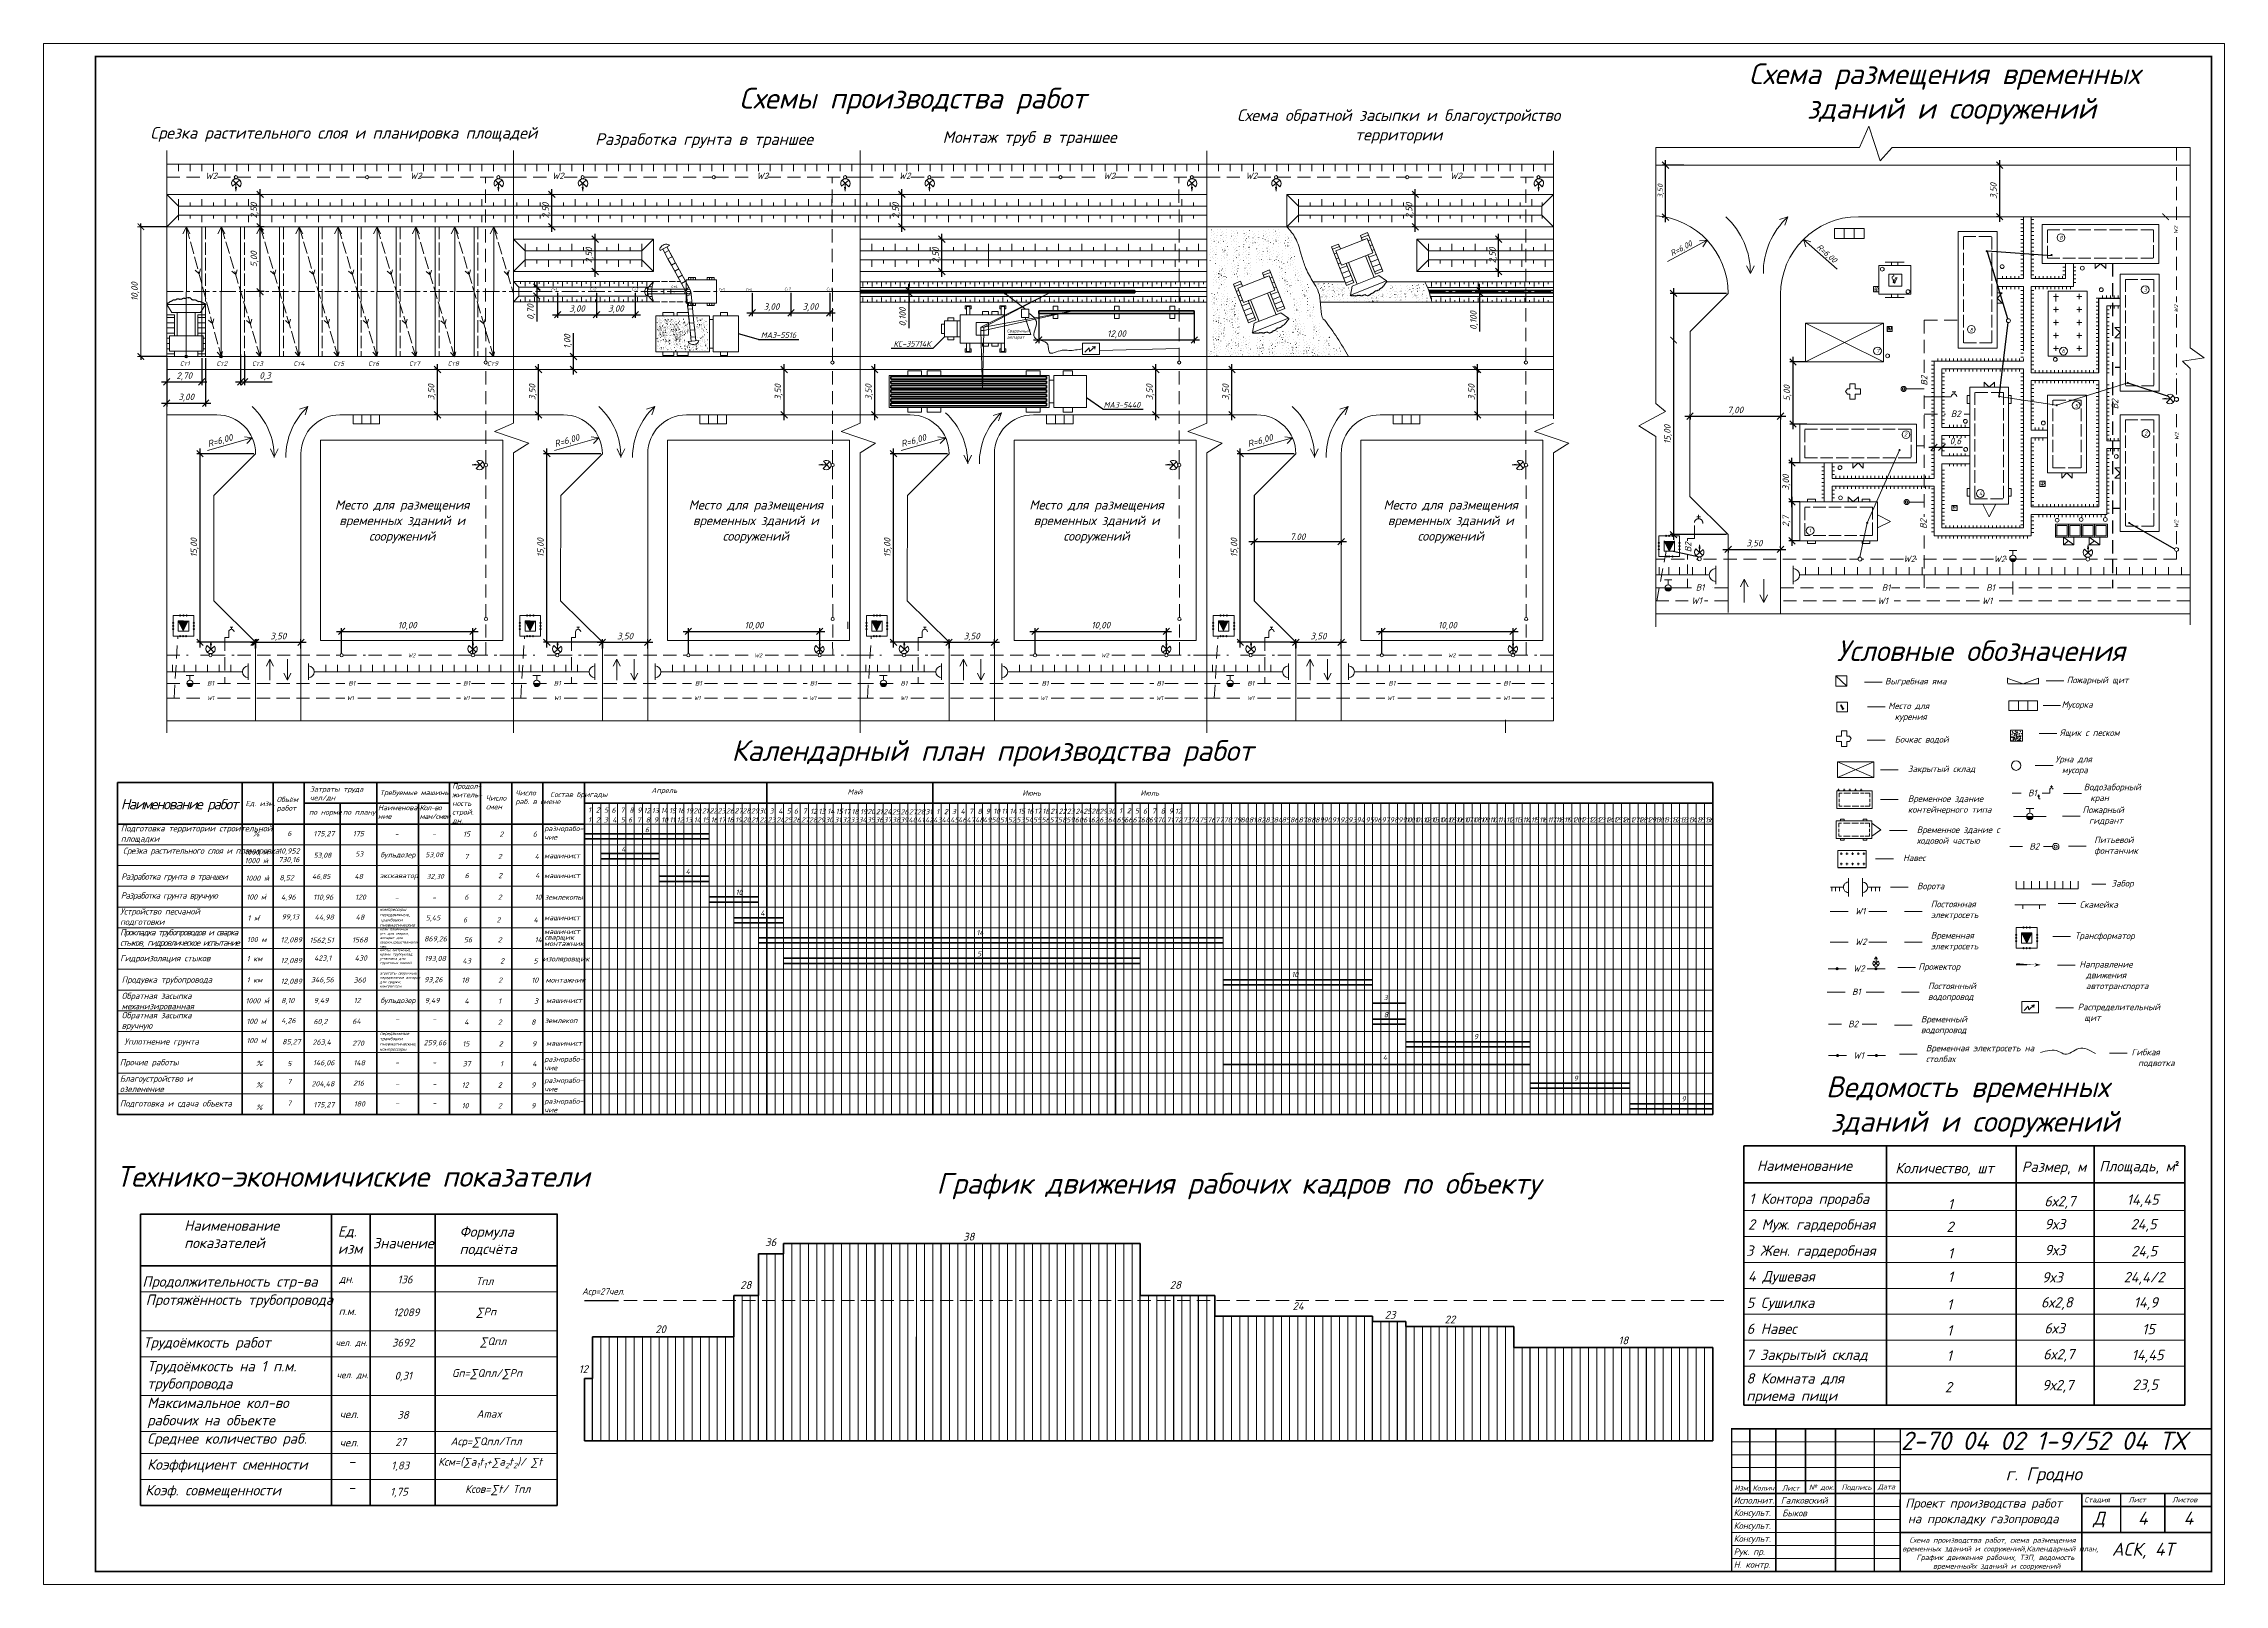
# Model space of a CAD drawing. Header units: millimetres. Extents: x 27137 to 30937, y -4667 to -569.
# Drawn here: x 28131 to 28972, y -1163 to -569 of the extents above; entities that cross this region are included whole.
import ezdxf

# ---------------------------------------------------------------- set-up
doc = ezdxf.new("R2010")
doc.units = ezdxf.units.MM
doc.header["$LTSCALE"] = 0.4
for name, pattern in [('ACAD_ISO02W100', [15, 12, -3]), ('осевая', [50.8, 31.75, -6.35, 6.35, -6.35]), ('штриховаяX2', [38.1, 25.4, -12.7])]:
    doc.linetypes.add(name, pattern=pattern)
doc.layers.add('здания', color=7, linetype='Continuous', lineweight=40)
doc.layers.add('Слой1', color=3, linetype='Continuous')
doc.styles.add('is', font='isocpeui.ttf', dxfattribs={"height": 3.5})
doc.styles.add('Isocpeur', font='isocpeui.ttf', dxfattribs={"height": 2.5})
doc.styles.get("Standard").update_dxf_attribs({"font": 'isocpeui.ttf', "height": 2.5})
doc.styles.add('группа', font='isocpeui.ttf')
doc.dimstyles.new('06', dxfattribs={"dimtxt": 2.5, "dimasz": 2.5, "dimexe": 1.25, "dimexo": 0.625, "dimtad": 1, "dimdec": 0, "dimlfac": 200, "dimtxsty": 'Standard', "dimblk": 'OBLIQUE', "dimcen": 2.5, "dimdle": 2, "dimadec": 0, "dimazin": 0, "dimtfac": 1, "dimtdec": 0, "dimtmove": 0, "dimatfit": 3, "dimldrblk": 'OBLIQUE', "dimfxl": 1, "dimarcsym": 0})

# ---------------------------------------------------------------- blocks, each defined once
blk = doc.blocks.new('_Oblique')
at = {"color": 0, "linetype": 'ByBlock', "lineweight": -2}
blk.add_line((-0.5, -0.5), (0.5, 0.5), dxfattribs=at)
blk = doc.blocks.new('*D438')
at = {"color": 0, "lineweight": -2, "transparency": 16777216}
for p, q in [((28281.95, -694.29), (28281.32, -694.29)), ((28282.57, -713.79), (28282.57, -692.29)), ((28281.95, -711.79), (28281.32, -711.79))]:
    blk.add_line(p, q, dxfattribs=at)
at = {"layer": 'Defpoints', "color": 0, "transparency": 16777216}
for p in [(28282.57, -694.29), (28282.57, -694.29), (28282.57, -711.79)]:
    blk.add_point(p, dxfattribs=at)
at = {"color": 0, "lineweight": -2, "transparency": 16777216, "xscale": 2.5, "yscale": 2.5, "zscale": 2.5}
for p, rotation in [((28282.57, -694.29), 90), ((28282.57, -711.79), 270)]:
    blk.add_blockref('_Oblique', p, dxfattribs=dict(at, rotation=rotation))
at = {"color": 0, "lineweight": 15, "transparency": 16777216, "insert": (28280.45, -703.04), "char_height": 2.5, "attachment_point": 5, "rotation": 90, "style": 'Isocpeur'}
blk.add_mtext('3,50', dxfattribs=at)
blk = doc.blocks.new('*D406')
at = {"color": 0, "lineweight": -2, "transparency": 16777216}
for p, q in [((28206.68, -688.53), (28206.68, -700.29)), ((28208.18, -688.53), (28208.18, -700.29)), ((28204.68, -699.04), (28208.18, -699.04)), ((28208.18, -699.04), (28218.84, -699.04))]:
    blk.add_line(p, q, dxfattribs=at)
at = {"layer": 'Defpoints', "color": 0, "transparency": 16777216}
for p in [(28206.68, -687.91), (28208.18, -687.91), (28208.18, -699.04)]:
    blk.add_point(p, dxfattribs=at)
at = {"color": 0, "lineweight": -2, "transparency": 16777216, "xscale": 2.5, "yscale": 2.5, "zscale": 2.5, "rotation": 180}
blk.add_blockref('_Oblique', (28206.68, -699.04), dxfattribs=at)
at = {"color": 0, "lineweight": -2, "transparency": 16777216, "xscale": 2.5, "yscale": 2.5, "zscale": 2.5}
blk.add_blockref('_Oblique', (28208.18, -699.04), dxfattribs=at)
at = {"color": 0, "lineweight": 15, "transparency": 16777216, "insert": (28216.07, -696.91), "char_height": 2.5, "attachment_point": 5, "style": 'Isocpeur'}
blk.add_mtext('0,3', dxfattribs=at)
blk = doc.blocks.new('*D439')
at = {"color": 0, "lineweight": -2, "transparency": 16777216}
for p, q in [((28178.18, -689.91), (28178.18, -708.53)), ((28193.18, -689.91), (28193.18, -708.53)), ((28176.18, -707.28), (28195.18, -707.28))]:
    blk.add_line(p, q, dxfattribs=at)
at = {"layer": 'Defpoints', "color": 0, "transparency": 16777216}
for p in [(28178.18, -689.29), (28193.18, -689.29), (28193.18, -707.28)]:
    blk.add_point(p, dxfattribs=at)
at = {"color": 0, "lineweight": -2, "transparency": 16777216, "xscale": 2.5, "yscale": 2.5, "zscale": 2.5, "rotation": 180}
blk.add_blockref('_Oblique', (28178.18, -707.28), dxfattribs=at)
at = {"color": 0, "lineweight": -2, "transparency": 16777216, "xscale": 2.5, "yscale": 2.5, "zscale": 2.5}
blk.add_blockref('_Oblique', (28193.18, -707.28), dxfattribs=at)
at = {"color": 0, "lineweight": 15, "transparency": 16777216, "insert": (28185.68, -705.15), "char_height": 2.5, "attachment_point": 5, "style": 'Isocpeur'}
blk.add_mtext('3,00', dxfattribs=at)
blk = doc.blocks.new('*D440')
at = {"color": 0, "lineweight": -2, "transparency": 16777216}
for p, q in [((28178.18, -689.91), (28178.18, -700.34)), ((28191.68, -689.91), (28191.68, -700.34)), ((28176.18, -699.09), (28193.68, -699.09))]:
    blk.add_line(p, q, dxfattribs=at)
at = {"layer": 'Defpoints', "color": 0, "transparency": 16777216}
for p in [(28178.18, -689.29), (28191.68, -689.29), (28191.68, -699.09)]:
    blk.add_point(p, dxfattribs=at)
at = {"color": 0, "lineweight": -2, "transparency": 16777216, "xscale": 2.5, "yscale": 2.5, "zscale": 2.5, "rotation": 180}
blk.add_blockref('_Oblique', (28178.18, -699.09), dxfattribs=at)
at = {"color": 0, "lineweight": -2, "transparency": 16777216, "xscale": 2.5, "yscale": 2.5, "zscale": 2.5}
blk.add_blockref('_Oblique', (28191.68, -699.09), dxfattribs=at)
at = {"color": 0, "lineweight": 15, "transparency": 16777216, "insert": (28184.93, -696.96), "char_height": 2.5, "attachment_point": 5, "style": 'Isocpeur'}
blk.add_mtext('2,70', dxfattribs=at)
blk = doc.blocks.new('*D407')
at = {"color": 0, "lineweight": -2, "transparency": 16777216}
for p, q in [((28214.17, -666.29), (28214.17, -637.29)), ((28215.72, -639.29), (28212.92, -639.29)), ((28215.72, -664.29), (28212.92, -664.29))]:
    blk.add_line(p, q, dxfattribs=at)
at = {"layer": 'Defpoints', "color": 0, "transparency": 16777216}
for p in [(28214.17, -639.29), (28216.35, -639.29), (28216.35, -664.29)]:
    blk.add_point(p, dxfattribs=at)
at = {"color": 0, "lineweight": -2, "transparency": 16777216, "xscale": 2.5, "yscale": 2.5, "zscale": 2.5}
for p, rotation in [((28214.17, -639.29), 90), ((28214.17, -664.29), 270)]:
    blk.add_blockref('_Oblique', p, dxfattribs=dict(at, rotation=rotation))
at = {"color": 0, "lineweight": 15, "transparency": 16777216, "insert": (28212.05, -651.79), "char_height": 2.5, "attachment_point": 5, "rotation": 90, "style": 'Isocpeur'}
blk.add_mtext('5,00', dxfattribs=at)
blk = doc.blocks.new('*D408')
at = {"color": 0, "lineweight": -2, "transparency": 16777216}
for p, q in [((28213.56, -626.79), (28212.93, -626.79)), ((28214.18, -641.29), (28214.18, -624.79)), ((28213.56, -639.29), (28212.93, -639.29))]:
    blk.add_line(p, q, dxfattribs=at)
at = {"layer": 'Defpoints', "color": 0, "transparency": 16777216}
for p in [(28214.18, -626.79), (28214.18, -626.79), (28214.18, -639.29)]:
    blk.add_point(p, dxfattribs=at)
at = {"color": 0, "lineweight": -2, "transparency": 16777216, "xscale": 2.5, "yscale": 2.5, "zscale": 2.5}
for p, rotation in [((28214.18, -626.79), 90), ((28214.18, -639.29), 270)]:
    blk.add_blockref('_Oblique', p, dxfattribs=dict(at, rotation=rotation))
at = {"color": 0, "lineweight": 15, "transparency": 16777216, "insert": (28212.06, -633.04), "char_height": 2.5, "attachment_point": 5, "rotation": 90, "style": 'Isocpeur'}
blk.add_mtext('2,50', dxfattribs=at)
blk = doc.blocks.new('*D409')
at = {"color": 0, "lineweight": -2, "transparency": 16777216}
for p, q in [((28326.06, -626.79), (28325.43, -626.79)), ((28326.68, -641.29), (28326.68, -624.79)), ((28326.06, -639.29), (28325.43, -639.29))]:
    blk.add_line(p, q, dxfattribs=at)
at = {"layer": 'Defpoints', "color": 0, "transparency": 16777216}
for p in [(28326.68, -626.79), (28326.68, -626.79), (28326.68, -639.29)]:
    blk.add_point(p, dxfattribs=at)
at = {"color": 0, "lineweight": -2, "transparency": 16777216, "xscale": 2.5, "yscale": 2.5, "zscale": 2.5}
for p, rotation in [((28326.68, -626.79), 90), ((28326.68, -639.29), 270)]:
    blk.add_blockref('_Oblique', p, dxfattribs=dict(at, rotation=rotation))
at = {"color": 0, "lineweight": 15, "transparency": 16777216, "insert": (28324.56, -633.04), "char_height": 2.5, "attachment_point": 5, "rotation": 90, "style": 'Isocpeur'}
blk.add_mtext('2,50', dxfattribs=at)
blk = doc.blocks.new('*D441')
at = {"color": 0, "lineweight": -2, "transparency": 16777216}
for p, q in [((28328.9, -664.92), (28328.91, -674.44)), ((28343.89, -664.91), (28343.89, -674.43)), ((28326.91, -673.19), (28345.89, -673.18))]:
    blk.add_line(p, q, dxfattribs=at)
at = {"layer": 'Defpoints', "color": 0, "transparency": 16777216}
for p in [(28328.9, -664.3), (28343.88, -664.29), (28343.89, -673.18)]:
    blk.add_point(p, dxfattribs=at)
at = {"color": 0, "lineweight": -2, "transparency": 16777216, "xscale": 2.5, "yscale": 2.5, "zscale": 2.5}
for p, rotation in [((28328.91, -673.19), 180.0424897581809), ((28343.89, -673.18), 0.04248975818089688)]:
    blk.add_blockref('_Oblique', p, dxfattribs=dict(at, rotation=rotation))
at = {"color": 0, "lineweight": 15, "transparency": 16777216, "insert": (28336.4, -668.98), "char_height": 2.5, "attachment_point": 5, "rotation": 0.04249, "style": 'Isocpeur'}
blk.add_mtext('\\P3,00', dxfattribs=at)
blk = doc.blocks.new('*D410')
at = {"color": 0, "lineweight": -2, "transparency": 16777216}
for p, q in [((28343.89, -664.91), (28343.89, -674.43)), ((28358.87, -664.9), (28358.88, -674.42)), ((28341.89, -673.18), (28360.88, -673.17))]:
    blk.add_line(p, q, dxfattribs=at)
at = {"layer": 'Defpoints', "color": 0, "transparency": 16777216}
for p in [(28343.88, -664.29), (28358.87, -664.28), (28358.88, -673.17)]:
    blk.add_point(p, dxfattribs=at)
at = {"color": 0, "lineweight": -2, "transparency": 16777216, "xscale": 2.5, "yscale": 2.5, "zscale": 2.5}
for p, rotation in [((28343.89, -673.18), 180.0424897581809), ((28358.88, -673.17), 0.04248975818089688)]:
    blk.add_blockref('_Oblique', p, dxfattribs=dict(at, rotation=rotation))
at = {"color": 0, "lineweight": 15, "transparency": 16777216, "insert": (28351.38, -668.97), "char_height": 2.5, "attachment_point": 5, "rotation": 0.04249, "style": 'Isocpeur'}
blk.add_mtext('\\P3,00', dxfattribs=at)
blk = doc.blocks.new('*D411')
at = {"color": 0, "lineweight": -2, "transparency": 16777216}
for p, q in [((28467.3, -663.79), (28463.09, -663.79)), ((28464.34, -663.79), (28464.34, -661.29)), ((28464.34, -663.79), (28464.34, -664.79)), ((28467.3, -664.79), (28463.09, -664.79)), ((28464.34, -664.79), (28464.34, -678.35))]:
    blk.add_line(p, q, dxfattribs=at)
at = {"layer": 'Defpoints', "color": 0, "transparency": 16777216}
for p in [(28467.93, -663.79), (28464.34, -664.79), (28467.93, -664.79)]:
    blk.add_point(p, dxfattribs=at)
at = {"color": 0, "lineweight": -2, "transparency": 16777216, "xscale": 2.5, "yscale": 2.5, "zscale": 2.5}
for p, rotation in [((28464.34, -663.79), 270), ((28464.34, -664.79), 90)]:
    blk.add_blockref('_Oblique', p, dxfattribs=dict(at, rotation=rotation))
at = {"color": 0, "lineweight": 15, "transparency": 16777216, "insert": (28462.21, -674.07), "char_height": 2.5, "attachment_point": 5, "rotation": 90, "style": 'Isocpeur'}
blk.add_mtext('0,100', dxfattribs=at)
blk = doc.blocks.new('*D442')
at = {"color": 0, "lineweight": -2, "transparency": 16777216}
for p, q in [((28514.45, -677.84), (28514.45, -684.15)), ((28574.45, -677.84), (28574.45, -684.15)), ((28512.45, -682.9), (28576.45, -682.9))]:
    blk.add_line(p, q, dxfattribs=at)
at = {"layer": 'Defpoints', "color": 0, "transparency": 16777216}
for p in [(28514.45, -677.22), (28574.45, -677.22), (28574.45, -682.9)]:
    blk.add_point(p, dxfattribs=at)
at = {"color": 0, "lineweight": -2, "transparency": 16777216, "xscale": 2.5, "yscale": 2.5, "zscale": 2.5, "rotation": 180}
blk.add_blockref('_Oblique', (28514.45, -682.9), dxfattribs=at)
at = {"color": 0, "lineweight": -2, "transparency": 16777216, "xscale": 2.5, "yscale": 2.5, "zscale": 2.5}
blk.add_blockref('_Oblique', (28574.45, -682.9), dxfattribs=at)
at = {"color": 0, "lineweight": 15, "transparency": 16777216, "insert": (28544.45, -680.77), "char_height": 2.5, "attachment_point": 5, "style": 'Isocpeur'}
blk.add_mtext('12,00', dxfattribs=at)
blk = doc.blocks.new('*D412')
at = {"color": 0, "lineweight": -2, "transparency": 16777216}
for p, q in [((28461.06, -626.79), (28460.43, -626.79)), ((28461.68, -641.29), (28461.68, -624.79)), ((28461.06, -639.29), (28460.43, -639.29))]:
    blk.add_line(p, q, dxfattribs=at)
at = {"layer": 'Defpoints', "color": 0, "transparency": 16777216}
for p in [(28461.68, -626.79), (28461.68, -626.79), (28461.68, -639.29)]:
    blk.add_point(p, dxfattribs=at)
at = {"color": 0, "lineweight": -2, "transparency": 16777216, "xscale": 2.5, "yscale": 2.5, "zscale": 2.5}
for p, rotation in [((28461.68, -626.79), 90), ((28461.68, -639.29), 270)]:
    blk.add_blockref('_Oblique', p, dxfattribs=dict(at, rotation=rotation))
at = {"color": 0, "lineweight": 15, "transparency": 16777216, "insert": (28459.56, -633.04), "char_height": 2.5, "attachment_point": 5, "rotation": 90, "style": 'Isocpeur'}
blk.add_mtext('2,50', dxfattribs=at)
blk = doc.blocks.new('*D413')
at = {"color": 0, "lineweight": -2, "transparency": 16777216}
for p, q in [((28659.06, -626.79), (28658.43, -626.79)), ((28659.68, -641.29), (28659.68, -624.79)), ((28659.06, -639.29), (28658.43, -639.29))]:
    blk.add_line(p, q, dxfattribs=at)
at = {"layer": 'Defpoints', "color": 0, "transparency": 16777216}
for p in [(28659.68, -626.79), (28659.68, -626.79), (28659.68, -639.29)]:
    blk.add_point(p, dxfattribs=at)
at = {"color": 0, "lineweight": -2, "transparency": 16777216, "xscale": 2.5, "yscale": 2.5, "zscale": 2.5}
for p, rotation in [((28659.68, -626.79), 90), ((28659.68, -639.29), 270)]:
    blk.add_blockref('_Oblique', p, dxfattribs=dict(at, rotation=rotation))
at = {"color": 0, "lineweight": 15, "transparency": 16777216, "insert": (28657.56, -633.04), "char_height": 2.5, "attachment_point": 5, "rotation": 90, "style": 'Isocpeur'}
blk.add_mtext('2,50', dxfattribs=at)
blk = doc.blocks.new('*D414')
at = {"color": 0, "lineweight": -2, "transparency": 16777216}
for p, q in [((28243.63, -795.26), (28298.27, -795.26)), ((28245.63, -803.84), (28245.63, -794.01)), ((28296.27, -803.84), (28296.27, -794.01))]:
    blk.add_line(p, q, dxfattribs=at)
at = {"layer": 'Defpoints', "color": 0, "transparency": 16777216}
for p in [(28296.27, -795.26), (28245.63, -804.46), (28296.27, -804.46)]:
    blk.add_point(p, dxfattribs=at)
at = {"color": 0, "lineweight": -2, "transparency": 16777216, "xscale": 2.5, "yscale": 2.5, "zscale": 2.5, "rotation": 180}
blk.add_blockref('_Oblique', (28245.63, -795.26), dxfattribs=at)
at = {"color": 0, "lineweight": -2, "transparency": 16777216, "xscale": 2.5, "yscale": 2.5, "zscale": 2.5}
blk.add_blockref('_Oblique', (28296.27, -795.26), dxfattribs=at)
at = {"color": 0, "lineweight": 15, "transparency": 16777216, "insert": (28270.95, -793.14), "char_height": 2.5, "attachment_point": 5, "style": 'Isocpeur'}
blk.add_mtext('10,00', dxfattribs=at)
blk = doc.blocks.new('*D415')
at = {"color": 0, "lineweight": -2, "transparency": 16777216}
for p, q in [((28212.45, -801.88), (28212.45, -798.24)), ((28229.95, -801.88), (28229.95, -798.24)), ((28210.45, -799.49), (28231.95, -799.49))]:
    blk.add_line(p, q, dxfattribs=at)
at = {"layer": 'Defpoints', "color": 0, "transparency": 16777216}
for p in [(28212.45, -802.51), (28229.95, -799.49), (28229.95, -802.51)]:
    blk.add_point(p, dxfattribs=at)
at = {"color": 0, "lineweight": -2, "transparency": 16777216, "xscale": 2.5, "yscale": 2.5, "zscale": 2.5, "rotation": 180}
blk.add_blockref('_Oblique', (28212.45, -799.49), dxfattribs=at)
at = {"color": 0, "lineweight": -2, "transparency": 16777216, "xscale": 2.5, "yscale": 2.5, "zscale": 2.5}
blk.add_blockref('_Oblique', (28229.95, -799.49), dxfattribs=at)
at = {"color": 0, "lineweight": 15, "transparency": 16777216, "insert": (28221.2, -797.36), "char_height": 2.5, "attachment_point": 5, "style": 'Isocpeur'}
blk.add_mtext('3,50', dxfattribs=at)
blk = doc.blocks.new('*D416')
at = {"color": 0, "lineweight": -2, "transparency": 16777216}
for p, q in [((28476.48, -644.04), (28475.86, -644.04)), ((28477.11, -658.54), (28477.11, -642.04)), ((28476.48, -656.54), (28475.86, -656.54))]:
    blk.add_line(p, q, dxfattribs=at)
at = {"layer": 'Defpoints', "color": 0, "transparency": 16777216}
for p in [(28477.11, -644.04), (28477.11, -644.04), (28477.11, -656.54)]:
    blk.add_point(p, dxfattribs=at)
at = {"color": 0, "lineweight": -2, "transparency": 16777216, "xscale": 2.5, "yscale": 2.5, "zscale": 2.5}
for p, rotation in [((28477.11, -644.04), 90), ((28477.11, -656.54), 270)]:
    blk.add_blockref('_Oblique', p, dxfattribs=dict(at, rotation=rotation))
at = {"color": 0, "lineweight": 15, "transparency": 16777216, "insert": (28474.98, -650.29), "char_height": 2.5, "attachment_point": 5, "rotation": 90, "style": 'Isocpeur'}
blk.add_mtext('2,50', dxfattribs=at)
blk = doc.blocks.new('*D417')
at = {"color": 0, "lineweight": -2, "transparency": 16777216}
for p, q in [((28342.77, -644.04), (28342.15, -644.04)), ((28343.4, -658.54), (28343.4, -642.04)), ((28342.77, -656.54), (28342.15, -656.54))]:
    blk.add_line(p, q, dxfattribs=at)
at = {"layer": 'Defpoints', "color": 0, "transparency": 16777216}
for p in [(28343.4, -644.04), (28343.4, -644.04), (28343.4, -656.54)]:
    blk.add_point(p, dxfattribs=at)
at = {"color": 0, "lineweight": -2, "transparency": 16777216, "xscale": 2.5, "yscale": 2.5, "zscale": 2.5}
for p, rotation in [((28343.4, -644.04), 90), ((28343.4, -656.54), 270)]:
    blk.add_blockref('_Oblique', p, dxfattribs=dict(at, rotation=rotation))
at = {"color": 0, "lineweight": 15, "transparency": 16777216, "insert": (28341.27, -650.29), "char_height": 2.5, "attachment_point": 5, "rotation": 90, "style": 'Isocpeur'}
blk.add_mtext('2,50', dxfattribs=at)
blk = doc.blocks.new('*D418')
at = {"color": 0, "lineweight": -2, "transparency": 16777216}
for p, q in [((28691.2, -644.04), (28690.57, -644.04)), ((28691.82, -658.54), (28691.82, -642.04)), ((28691.2, -656.54), (28690.57, -656.54))]:
    blk.add_line(p, q, dxfattribs=at)
at = {"layer": 'Defpoints', "color": 0, "transparency": 16777216}
for p in [(28691.82, -644.04), (28691.82, -644.04), (28691.82, -656.54)]:
    blk.add_point(p, dxfattribs=at)
at = {"color": 0, "lineweight": -2, "transparency": 16777216, "xscale": 2.5, "yscale": 2.5, "zscale": 2.5}
for p, rotation in [((28691.82, -644.04), 90), ((28691.82, -656.54), 270)]:
    blk.add_blockref('_Oblique', p, dxfattribs=dict(at, rotation=rotation))
at = {"color": 0, "lineweight": 15, "transparency": 16777216, "insert": (28689.7, -650.29), "char_height": 2.5, "attachment_point": 5, "rotation": 90, "style": 'Isocpeur'}
blk.add_mtext('2,50', dxfattribs=at)
blk = doc.blocks.new('*D443')
at = {"color": 0, "lineweight": -2, "transparency": 16777216}
for p, q in [((28415.66, -694.29), (28415.04, -694.29)), ((28416.29, -713.79), (28416.29, -692.29)), ((28415.66, -711.79), (28415.04, -711.79))]:
    blk.add_line(p, q, dxfattribs=at)
at = {"layer": 'Defpoints', "color": 0, "transparency": 16777216}
for p in [(28416.29, -694.29), (28416.29, -694.29), (28416.29, -711.79)]:
    blk.add_point(p, dxfattribs=at)
at = {"color": 0, "lineweight": -2, "transparency": 16777216, "xscale": 2.5, "yscale": 2.5, "zscale": 2.5}
for p, rotation in [((28416.29, -694.29), 90), ((28416.29, -711.79), 270)]:
    blk.add_blockref('_Oblique', p, dxfattribs=dict(at, rotation=rotation))
at = {"color": 0, "lineweight": 15, "transparency": 16777216, "insert": (28414.16, -703.04), "char_height": 2.5, "attachment_point": 5, "rotation": 90, "style": 'Isocpeur'}
blk.add_mtext('3,50', dxfattribs=at)
blk = doc.blocks.new('*D419')
at = {"color": 0, "lineweight": -2, "transparency": 16777216}
for p, q in [((28377.34, -795.26), (28431.98, -795.26)), ((28379.34, -803.84), (28379.34, -794.01)), ((28429.98, -803.84), (28429.98, -794.01))]:
    blk.add_line(p, q, dxfattribs=at)
at = {"layer": 'Defpoints', "color": 0, "transparency": 16777216}
for p in [(28429.98, -795.26), (28379.34, -804.46), (28429.98, -804.46)]:
    blk.add_point(p, dxfattribs=at)
at = {"color": 0, "lineweight": -2, "transparency": 16777216, "xscale": 2.5, "yscale": 2.5, "zscale": 2.5, "rotation": 180}
blk.add_blockref('_Oblique', (28379.34, -795.26), dxfattribs=at)
at = {"color": 0, "lineweight": -2, "transparency": 16777216, "xscale": 2.5, "yscale": 2.5, "zscale": 2.5}
blk.add_blockref('_Oblique', (28429.98, -795.26), dxfattribs=at)
at = {"color": 0, "lineweight": 15, "transparency": 16777216, "insert": (28404.66, -793.14), "char_height": 2.5, "attachment_point": 5, "style": 'Isocpeur'}
blk.add_mtext('10,00', dxfattribs=at)
blk = doc.blocks.new('*D420')
at = {"color": 0, "lineweight": -2, "transparency": 16777216}
for p, q in [((28346.17, -801.88), (28346.17, -798.24)), ((28363.67, -801.88), (28363.67, -798.24)), ((28344.17, -799.49), (28365.67, -799.49))]:
    blk.add_line(p, q, dxfattribs=at)
at = {"layer": 'Defpoints', "color": 0, "transparency": 16777216}
for p in [(28346.17, -802.51), (28363.67, -799.49), (28363.67, -802.51)]:
    blk.add_point(p, dxfattribs=at)
at = {"color": 0, "lineweight": -2, "transparency": 16777216, "xscale": 2.5, "yscale": 2.5, "zscale": 2.5, "rotation": 180}
blk.add_blockref('_Oblique', (28346.17, -799.49), dxfattribs=at)
at = {"color": 0, "lineweight": -2, "transparency": 16777216, "xscale": 2.5, "yscale": 2.5, "zscale": 2.5}
blk.add_blockref('_Oblique', (28363.67, -799.49), dxfattribs=at)
at = {"color": 0, "lineweight": 15, "transparency": 16777216, "insert": (28354.92, -797.36), "char_height": 2.5, "attachment_point": 5, "style": 'Isocpeur'}
blk.add_mtext('3,50', dxfattribs=at)
blk = doc.blocks.new('*D444')
at = {"color": 0, "lineweight": -2, "transparency": 16777216}
for p, q in [((28415.66, -694.29), (28415.04, -694.29)), ((28416.29, -713.79), (28416.29, -692.29)), ((28415.66, -711.79), (28415.04, -711.79))]:
    blk.add_line(p, q, dxfattribs=at)
at = {"layer": 'Defpoints', "color": 0, "transparency": 16777216}
for p in [(28416.29, -694.29), (28416.29, -694.29), (28416.29, -711.79)]:
    blk.add_point(p, dxfattribs=at)
at = {"color": 0, "lineweight": -2, "transparency": 16777216, "xscale": 2.5, "yscale": 2.5, "zscale": 2.5}
for p, rotation in [((28416.29, -694.29), 90), ((28416.29, -711.79), 270)]:
    blk.add_blockref('_Oblique', p, dxfattribs=dict(at, rotation=rotation))
at = {"color": 0, "lineweight": 15, "transparency": 16777216, "insert": (28414.16, -703.04), "char_height": 2.5, "attachment_point": 5, "rotation": 90, "style": 'Isocpeur'}
blk.add_mtext('3,50', dxfattribs=at)
blk = doc.blocks.new('*D421')
at = {"color": 0, "lineweight": -2, "transparency": 16777216}
for p, q in [((28377.34, -795.26), (28431.98, -795.26)), ((28379.34, -803.84), (28379.34, -794.01)), ((28429.98, -803.84), (28429.98, -794.01))]:
    blk.add_line(p, q, dxfattribs=at)
at = {"layer": 'Defpoints', "color": 0, "transparency": 16777216}
for p in [(28429.98, -795.26), (28379.34, -804.46), (28429.98, -804.46)]:
    blk.add_point(p, dxfattribs=at)
at = {"color": 0, "lineweight": -2, "transparency": 16777216, "xscale": 2.5, "yscale": 2.5, "zscale": 2.5, "rotation": 180}
blk.add_blockref('_Oblique', (28379.34, -795.26), dxfattribs=at)
at = {"color": 0, "lineweight": -2, "transparency": 16777216, "xscale": 2.5, "yscale": 2.5, "zscale": 2.5}
blk.add_blockref('_Oblique', (28429.98, -795.26), dxfattribs=at)
at = {"color": 0, "lineweight": 15, "transparency": 16777216, "insert": (28404.66, -793.14), "char_height": 2.5, "attachment_point": 5, "style": 'Isocpeur'}
blk.add_mtext('10,00', dxfattribs=at)
blk = doc.blocks.new('*D422')
at = {"color": 0, "lineweight": -2, "transparency": 16777216}
for p, q in [((28346.17, -801.88), (28346.17, -798.24)), ((28363.67, -801.88), (28363.67, -798.24)), ((28344.17, -799.49), (28365.67, -799.49))]:
    blk.add_line(p, q, dxfattribs=at)
at = {"layer": 'Defpoints', "color": 0, "transparency": 16777216}
for p in [(28346.17, -802.51), (28363.67, -799.49), (28363.67, -802.51)]:
    blk.add_point(p, dxfattribs=at)
at = {"color": 0, "lineweight": -2, "transparency": 16777216, "xscale": 2.5, "yscale": 2.5, "zscale": 2.5, "rotation": 180}
blk.add_blockref('_Oblique', (28346.17, -799.49), dxfattribs=at)
at = {"color": 0, "lineweight": -2, "transparency": 16777216, "xscale": 2.5, "yscale": 2.5, "zscale": 2.5}
blk.add_blockref('_Oblique', (28363.67, -799.49), dxfattribs=at)
at = {"color": 0, "lineweight": 15, "transparency": 16777216, "insert": (28354.92, -797.36), "char_height": 2.5, "attachment_point": 5, "style": 'Isocpeur'}
blk.add_mtext('3,50', dxfattribs=at)
blk = doc.blocks.new('*D423')
at = {"color": 0, "lineweight": -2, "transparency": 16777216}
for p, q in [((28558.96, -694.29), (28558.34, -694.29)), ((28559.59, -713.79), (28559.59, -692.29)), ((28558.96, -711.79), (28558.34, -711.79))]:
    blk.add_line(p, q, dxfattribs=at)
at = {"layer": 'Defpoints', "color": 0, "transparency": 16777216}
for p in [(28559.59, -694.29), (28559.59, -694.29), (28559.59, -711.79)]:
    blk.add_point(p, dxfattribs=at)
at = {"color": 0, "lineweight": -2, "transparency": 16777216, "xscale": 2.5, "yscale": 2.5, "zscale": 2.5}
for p, rotation in [((28559.59, -694.29), 90), ((28559.59, -711.79), 270)]:
    blk.add_blockref('_Oblique', p, dxfattribs=dict(at, rotation=rotation))
at = {"color": 0, "lineweight": 15, "transparency": 16777216, "insert": (28557.46, -703.04), "char_height": 2.5, "attachment_point": 5, "rotation": 90, "style": 'Isocpeur'}
blk.add_mtext('3,50', dxfattribs=at)
blk = doc.blocks.new('*D424')
at = {"color": 0, "lineweight": -2, "transparency": 16777216}
for p, q in [((28511.06, -795.26), (28565.69, -795.26)), ((28513.06, -803.84), (28513.06, -794.01)), ((28563.69, -803.84), (28563.69, -794.01))]:
    blk.add_line(p, q, dxfattribs=at)
at = {"layer": 'Defpoints', "color": 0, "transparency": 16777216}
for p in [(28563.69, -795.26), (28513.06, -804.46), (28563.69, -804.46)]:
    blk.add_point(p, dxfattribs=at)
at = {"color": 0, "lineweight": -2, "transparency": 16777216, "xscale": 2.5, "yscale": 2.5, "zscale": 2.5, "rotation": 180}
blk.add_blockref('_Oblique', (28513.06, -795.26), dxfattribs=at)
at = {"color": 0, "lineweight": -2, "transparency": 16777216, "xscale": 2.5, "yscale": 2.5, "zscale": 2.5}
blk.add_blockref('_Oblique', (28563.69, -795.26), dxfattribs=at)
at = {"color": 0, "lineweight": 15, "transparency": 16777216, "insert": (28538.38, -793.14), "char_height": 2.5, "attachment_point": 5, "style": 'Isocpeur'}
blk.add_mtext('10,00', dxfattribs=at)
blk = doc.blocks.new('*D425')
at = {"color": 0, "lineweight": -2, "transparency": 16777216}
for p, q in [((28479.88, -801.88), (28479.88, -798.24)), ((28497.38, -801.88), (28497.38, -798.24)), ((28477.88, -799.49), (28499.38, -799.49))]:
    blk.add_line(p, q, dxfattribs=at)
at = {"layer": 'Defpoints', "color": 0, "transparency": 16777216}
for p in [(28479.88, -802.51), (28497.38, -799.49), (28497.38, -802.51)]:
    blk.add_point(p, dxfattribs=at)
at = {"color": 0, "lineweight": -2, "transparency": 16777216, "xscale": 2.5, "yscale": 2.5, "zscale": 2.5, "rotation": 180}
blk.add_blockref('_Oblique', (28479.88, -799.49), dxfattribs=at)
at = {"color": 0, "lineweight": -2, "transparency": 16777216, "xscale": 2.5, "yscale": 2.5, "zscale": 2.5}
blk.add_blockref('_Oblique', (28497.38, -799.49), dxfattribs=at)
at = {"color": 0, "lineweight": 15, "transparency": 16777216, "insert": (28488.63, -797.36), "char_height": 2.5, "attachment_point": 5, "style": 'Isocpeur'}
blk.add_mtext('3,50', dxfattribs=at)
blk = doc.blocks.new('*D426')
at = {"color": 0, "lineweight": -2, "transparency": 16777216}
for p, q in [((28558.96, -694.29), (28558.34, -694.29)), ((28559.59, -713.79), (28559.59, -692.29)), ((28558.96, -711.79), (28558.34, -711.79))]:
    blk.add_line(p, q, dxfattribs=at)
at = {"layer": 'Defpoints', "color": 0, "transparency": 16777216}
for p in [(28559.59, -694.29), (28559.59, -694.29), (28559.59, -711.79)]:
    blk.add_point(p, dxfattribs=at)
at = {"color": 0, "lineweight": -2, "transparency": 16777216, "xscale": 2.5, "yscale": 2.5, "zscale": 2.5}
for p, rotation in [((28559.59, -694.29), 90), ((28559.59, -711.79), 270)]:
    blk.add_blockref('_Oblique', p, dxfattribs=dict(at, rotation=rotation))
at = {"color": 0, "lineweight": 15, "transparency": 16777216, "insert": (28557.46, -703.04), "char_height": 2.5, "attachment_point": 5, "rotation": 90, "style": 'Isocpeur'}
blk.add_mtext('3,50', dxfattribs=at)
blk = doc.blocks.new('*D427')
at = {"color": 0, "lineweight": -2, "transparency": 16777216}
for p, q in [((28511.06, -795.26), (28565.69, -795.26)), ((28513.06, -803.84), (28513.06, -794.01)), ((28563.69, -803.84), (28563.69, -794.01))]:
    blk.add_line(p, q, dxfattribs=at)
at = {"layer": 'Defpoints', "color": 0, "transparency": 16777216}
for p in [(28563.69, -795.26), (28513.06, -804.46), (28563.69, -804.46)]:
    blk.add_point(p, dxfattribs=at)
at = {"color": 0, "lineweight": -2, "transparency": 16777216, "xscale": 2.5, "yscale": 2.5, "zscale": 2.5, "rotation": 180}
blk.add_blockref('_Oblique', (28513.06, -795.26), dxfattribs=at)
at = {"color": 0, "lineweight": -2, "transparency": 16777216, "xscale": 2.5, "yscale": 2.5, "zscale": 2.5}
blk.add_blockref('_Oblique', (28563.69, -795.26), dxfattribs=at)
at = {"color": 0, "lineweight": 15, "transparency": 16777216, "insert": (28538.38, -793.14), "char_height": 2.5, "attachment_point": 5, "style": 'Isocpeur'}
blk.add_mtext('10,00', dxfattribs=at)
blk = doc.blocks.new('*D428')
at = {"color": 0, "lineweight": -2, "transparency": 16777216}
for p, q in [((28479.88, -801.88), (28479.88, -798.24)), ((28497.38, -801.88), (28497.38, -798.24)), ((28477.88, -799.49), (28499.38, -799.49))]:
    blk.add_line(p, q, dxfattribs=at)
at = {"layer": 'Defpoints', "color": 0, "transparency": 16777216}
for p in [(28479.88, -802.51), (28497.38, -799.49), (28497.38, -802.51)]:
    blk.add_point(p, dxfattribs=at)
at = {"color": 0, "lineweight": -2, "transparency": 16777216, "xscale": 2.5, "yscale": 2.5, "zscale": 2.5, "rotation": 180}
blk.add_blockref('_Oblique', (28479.88, -799.49), dxfattribs=at)
at = {"color": 0, "lineweight": -2, "transparency": 16777216, "xscale": 2.5, "yscale": 2.5, "zscale": 2.5}
blk.add_blockref('_Oblique', (28497.38, -799.49), dxfattribs=at)
at = {"color": 0, "lineweight": 15, "transparency": 16777216, "insert": (28488.63, -797.36), "char_height": 2.5, "attachment_point": 5, "style": 'Isocpeur'}
blk.add_mtext('3,50', dxfattribs=at)
blk = doc.blocks.new('*D445')
at = {"color": 0, "lineweight": -2, "transparency": 16777216}
for p, q in [((28683.09, -694.29), (28682.46, -694.29)), ((28683.71, -713.79), (28683.71, -692.29)), ((28683.09, -711.79), (28682.46, -711.79))]:
    blk.add_line(p, q, dxfattribs=at)
at = {"layer": 'Defpoints', "color": 0, "transparency": 16777216}
for p in [(28683.71, -694.29), (28683.71, -694.29), (28683.71, -711.79)]:
    blk.add_point(p, dxfattribs=at)
at = {"color": 0, "lineweight": -2, "transparency": 16777216, "xscale": 2.5, "yscale": 2.5, "zscale": 2.5}
for p, rotation in [((28683.71, -694.29), 90), ((28683.71, -711.79), 270)]:
    blk.add_blockref('_Oblique', p, dxfattribs=dict(at, rotation=rotation))
at = {"color": 0, "lineweight": 15, "transparency": 16777216, "insert": (28681.59, -703.04), "char_height": 2.5, "attachment_point": 5, "rotation": 90, "style": 'Isocpeur'}
blk.add_mtext('3,50', dxfattribs=at)
blk = doc.blocks.new('*D429')
at = {"color": 0, "lineweight": -2, "transparency": 16777216}
for p, q in [((28644.77, -795.26), (28699.41, -795.26)), ((28646.77, -803.84), (28646.77, -794.01)), ((28697.41, -803.84), (28697.41, -794.01))]:
    blk.add_line(p, q, dxfattribs=at)
at = {"layer": 'Defpoints', "color": 0, "transparency": 16777216}
for p in [(28697.41, -795.26), (28646.77, -804.46), (28697.41, -804.46)]:
    blk.add_point(p, dxfattribs=at)
at = {"color": 0, "lineweight": -2, "transparency": 16777216, "xscale": 2.5, "yscale": 2.5, "zscale": 2.5, "rotation": 180}
blk.add_blockref('_Oblique', (28646.77, -795.26), dxfattribs=at)
at = {"color": 0, "lineweight": -2, "transparency": 16777216, "xscale": 2.5, "yscale": 2.5, "zscale": 2.5}
blk.add_blockref('_Oblique', (28697.41, -795.26), dxfattribs=at)
at = {"color": 0, "lineweight": 15, "transparency": 16777216, "insert": (28672.09, -793.14), "char_height": 2.5, "attachment_point": 5, "style": 'Isocpeur'}
blk.add_mtext('10,00', dxfattribs=at)
blk = doc.blocks.new('*D446')
at = {"color": 0, "lineweight": -2, "transparency": 16777216}
for p, q in [((28612.97, -726.79), (28590.92, -726.79)), ((28592.17, -801.49), (28592.17, -724.79)), ((28612.97, -799.49), (28590.92, -799.49))]:
    blk.add_line(p, q, dxfattribs=at)
at = {"layer": 'Defpoints', "color": 0, "transparency": 16777216}
for p in [(28592.17, -726.79), (28613.59, -726.79), (28613.59, -799.49)]:
    blk.add_point(p, dxfattribs=at)
at = {"color": 0, "lineweight": -2, "transparency": 16777216, "xscale": 2.5, "yscale": 2.5, "zscale": 2.5}
for p, rotation in [((28592.17, -726.79), 90), ((28592.17, -799.49), 270)]:
    blk.add_blockref('_Oblique', p, dxfattribs=dict(at, rotation=rotation))
at = {"color": 0, "lineweight": 15, "transparency": 16777216, "insert": (28590.05, -762.98), "char_height": 2.5, "attachment_point": 5, "rotation": 90, "style": 'Isocpeur'}
blk.add_mtext('15,00', dxfattribs=at)
blk = doc.blocks.new('*D430')
at = {"color": 0, "lineweight": -2, "transparency": 16777216}
for p, q in [((28613.59, -801.88), (28613.59, -798.24)), ((28631.09, -801.88), (28631.09, -798.24)), ((28611.59, -799.49), (28633.09, -799.49))]:
    blk.add_line(p, q, dxfattribs=at)
at = {"layer": 'Defpoints', "color": 0, "transparency": 16777216}
for p in [(28613.59, -802.51), (28631.09, -799.49), (28631.09, -802.51)]:
    blk.add_point(p, dxfattribs=at)
at = {"color": 0, "lineweight": -2, "transparency": 16777216, "xscale": 2.5, "yscale": 2.5, "zscale": 2.5, "rotation": 180}
blk.add_blockref('_Oblique', (28613.59, -799.49), dxfattribs=at)
at = {"color": 0, "lineweight": -2, "transparency": 16777216, "xscale": 2.5, "yscale": 2.5, "zscale": 2.5}
blk.add_blockref('_Oblique', (28631.09, -799.49), dxfattribs=at)
at = {"color": 0, "lineweight": 15, "transparency": 16777216, "insert": (28622.34, -797.36), "char_height": 2.5, "attachment_point": 5, "style": 'Isocpeur'}
blk.add_mtext('3,50', dxfattribs=at)
blk = doc.blocks.new('*D447')
at = {"color": 0, "lineweight": -2, "transparency": 16777216}
for p, q in [((28479.25, -726.79), (28457.21, -726.79)), ((28458.46, -801.49), (28458.46, -724.79)), ((28479.25, -799.49), (28457.21, -799.49))]:
    blk.add_line(p, q, dxfattribs=at)
at = {"layer": 'Defpoints', "color": 0, "transparency": 16777216}
for p in [(28458.46, -726.79), (28479.88, -726.79), (28479.88, -799.49)]:
    blk.add_point(p, dxfattribs=at)
at = {"color": 0, "lineweight": -2, "transparency": 16777216, "xscale": 2.5, "yscale": 2.5, "zscale": 2.5}
for p, rotation in [((28458.46, -726.79), 90), ((28458.46, -799.49), 270)]:
    blk.add_blockref('_Oblique', p, dxfattribs=dict(at, rotation=rotation))
at = {"color": 0, "lineweight": 15, "transparency": 16777216, "insert": (28456.33, -762.98), "char_height": 2.5, "attachment_point": 5, "rotation": 90, "style": 'Isocpeur'}
blk.add_mtext('15,00', dxfattribs=at)
blk = doc.blocks.new('*D448')
at = {"color": 0, "lineweight": -2, "transparency": 16777216}
for p, q in [((28345.54, -726.79), (28323.5, -726.79)), ((28324.75, -801.49), (28324.75, -724.79)), ((28345.54, -799.49), (28323.5, -799.49))]:
    blk.add_line(p, q, dxfattribs=at)
at = {"layer": 'Defpoints', "color": 0, "transparency": 16777216}
for p in [(28324.75, -726.79), (28346.17, -726.79), (28346.17, -799.49)]:
    blk.add_point(p, dxfattribs=at)
at = {"color": 0, "lineweight": -2, "transparency": 16777216, "xscale": 2.5, "yscale": 2.5, "zscale": 2.5}
for p, rotation in [((28324.75, -726.79), 90), ((28324.75, -799.49), 270)]:
    blk.add_blockref('_Oblique', p, dxfattribs=dict(at, rotation=rotation))
at = {"color": 0, "lineweight": 15, "transparency": 16777216, "insert": (28322.62, -762.98), "char_height": 2.5, "attachment_point": 5, "rotation": 90, "style": 'Isocpeur'}
blk.add_mtext('15,00', dxfattribs=at)
blk = doc.blocks.new('*D449')
at = {"color": 0, "lineweight": -2, "transparency": 16777216}
for p, q in [((28211.83, -726.79), (28189.78, -726.79)), ((28191.03, -801.49), (28191.03, -724.79)), ((28211.83, -799.49), (28189.78, -799.49))]:
    blk.add_line(p, q, dxfattribs=at)
at = {"layer": 'Defpoints', "color": 0, "transparency": 16777216}
for p in [(28191.03, -726.79), (28212.45, -726.79), (28212.45, -799.49)]:
    blk.add_point(p, dxfattribs=at)
at = {"color": 0, "lineweight": -2, "transparency": 16777216, "xscale": 2.5, "yscale": 2.5, "zscale": 2.5}
for p, rotation in [((28191.03, -726.79), 90), ((28191.03, -799.49), 270)]:
    blk.add_blockref('_Oblique', p, dxfattribs=dict(at, rotation=rotation))
at = {"color": 0, "lineweight": 15, "transparency": 16777216, "insert": (28188.91, -762.98), "char_height": 2.5, "attachment_point": 5, "rotation": 90, "style": 'Isocpeur'}
blk.add_mtext('15,00', dxfattribs=at)
blk = doc.blocks.new('*D431')
at = {"color": 0, "lineweight": -2, "transparency": 16777216}
for p, q in [((28588.33, -694.29), (28587.71, -694.29)), ((28588.96, -713.79), (28588.96, -692.29)), ((28588.33, -711.79), (28587.71, -711.79))]:
    blk.add_line(p, q, dxfattribs=at)
at = {"layer": 'Defpoints', "color": 0, "transparency": 16777216}
for p in [(28588.96, -694.29), (28588.96, -694.29), (28588.96, -711.79)]:
    blk.add_point(p, dxfattribs=at)
at = {"color": 0, "lineweight": -2, "transparency": 16777216, "xscale": 2.5, "yscale": 2.5, "zscale": 2.5}
for p, rotation in [((28588.96, -694.29), 90), ((28588.96, -711.79), 270)]:
    blk.add_blockref('_Oblique', p, dxfattribs=dict(at, rotation=rotation))
at = {"color": 0, "lineweight": 15, "transparency": 16777216, "insert": (28586.83, -703.04), "char_height": 2.5, "attachment_point": 5, "rotation": 90, "style": 'Isocpeur'}
blk.add_mtext('3,50', dxfattribs=at)
blk = doc.blocks.new('*D432')
at = {"color": 0, "lineweight": -2, "transparency": 16777216}
for p, q in [((28450.58, -694.29), (28449.96, -694.29)), ((28451.21, -713.79), (28451.21, -692.29)), ((28450.58, -711.79), (28449.96, -711.79))]:
    blk.add_line(p, q, dxfattribs=at)
at = {"layer": 'Defpoints', "color": 0, "transparency": 16777216}
for p in [(28451.21, -694.29), (28451.21, -694.29), (28451.21, -711.79)]:
    blk.add_point(p, dxfattribs=at)
at = {"color": 0, "lineweight": -2, "transparency": 16777216, "xscale": 2.5, "yscale": 2.5, "zscale": 2.5}
for p, rotation in [((28451.21, -694.29), 90), ((28451.21, -711.79), 270)]:
    blk.add_blockref('_Oblique', p, dxfattribs=dict(at, rotation=rotation))
at = {"color": 0, "lineweight": 15, "transparency": 16777216, "insert": (28449.08, -703.04), "char_height": 2.5, "attachment_point": 5, "rotation": 90, "style": 'Isocpeur'}
blk.add_mtext('3,50', dxfattribs=at)
blk = doc.blocks.new('*D433')
at = {"color": 0, "lineweight": -2, "transparency": 16777216}
for p, q in [((28320.91, -694.29), (28320.28, -694.29)), ((28321.53, -713.79), (28321.53, -692.29)), ((28320.91, -711.79), (28320.28, -711.79))]:
    blk.add_line(p, q, dxfattribs=at)
at = {"layer": 'Defpoints', "color": 0, "transparency": 16777216}
for p in [(28321.53, -694.29), (28321.53, -694.29), (28321.53, -711.79)]:
    blk.add_point(p, dxfattribs=at)
at = {"color": 0, "lineweight": -2, "transparency": 16777216, "xscale": 2.5, "yscale": 2.5, "zscale": 2.5}
for p, rotation in [((28321.53, -694.29), 90), ((28321.53, -711.79), 270)]:
    blk.add_blockref('_Oblique', p, dxfattribs=dict(at, rotation=rotation))
at = {"color": 0, "lineweight": 15, "transparency": 16777216, "insert": (28319.41, -703.04), "char_height": 2.5, "attachment_point": 5, "rotation": 90, "style": 'Isocpeur'}
blk.add_mtext('3,50', dxfattribs=at)
blk = doc.blocks.new('*D434')
at = {"color": 0, "lineweight": -2, "transparency": 16777216}
for p, q in [((28401.92, -672.47), (28420.91, -672.45)), ((28403.92, -664.91), (28403.92, -673.71)), ((28418.9, -664.9), (28418.91, -673.7))]:
    blk.add_line(p, q, dxfattribs=at)
at = {"layer": 'Defpoints', "color": 0, "transparency": 16777216}
for p in [(28403.92, -664.29), (28418.9, -664.28), (28418.91, -672.45)]:
    blk.add_point(p, dxfattribs=at)
at = {"color": 0, "lineweight": -2, "transparency": 16777216, "xscale": 2.5, "yscale": 2.5, "zscale": 2.5}
for p, rotation in [((28403.92, -672.46), 180.0424897581809), ((28418.91, -672.45), 0.04248975818089688)]:
    blk.add_blockref('_Oblique', p, dxfattribs=dict(at, rotation=rotation))
at = {"color": 0, "lineweight": 15, "transparency": 16777216, "insert": (28411.41, -668.25), "char_height": 2.5, "attachment_point": 5, "rotation": 0.04249, "style": 'Isocpeur'}
blk.add_mtext('\\P3,00', dxfattribs=at)
blk = doc.blocks.new('*D435')
at = {"color": 0, "lineweight": -2, "transparency": 16777216}
for p, q in [((28416.91, -672.46), (28435.89, -672.44)), ((28418.9, -664.9), (28418.91, -673.7)), ((28433.89, -664.89), (28433.9, -673.69))]:
    blk.add_line(p, q, dxfattribs=at)
at = {"layer": 'Defpoints', "color": 0, "transparency": 16777216}
for p in [(28418.9, -664.28), (28433.89, -664.26), (28433.89, -672.44)]:
    blk.add_point(p, dxfattribs=at)
at = {"color": 0, "lineweight": -2, "transparency": 16777216, "xscale": 2.5, "yscale": 2.5, "zscale": 2.5}
for p, rotation in [((28418.91, -672.45), 180.0424897581809), ((28433.89, -672.44), 0.04248975818089688)]:
    blk.add_blockref('_Oblique', p, dxfattribs=dict(at, rotation=rotation))
at = {"color": 0, "lineweight": 15, "transparency": 16777216, "insert": (28426.4, -668.24), "char_height": 2.5, "attachment_point": 5, "rotation": 0.04249, "style": 'Isocpeur'}
blk.add_mtext('\\P3,00', dxfattribs=at)
blk = doc.blocks.new('*D436')
at = {"color": 0, "lineweight": -2, "transparency": 16777216}
for p, q in [((28687.45, -663.79), (28683.23, -663.79)), ((28684.48, -663.79), (28684.48, -661.29)), ((28684.48, -663.79), (28684.48, -664.79)), ((28687.45, -664.79), (28683.23, -664.79)), ((28684.48, -664.79), (28684.48, -679.7))]:
    blk.add_line(p, q, dxfattribs=at)
at = {"layer": 'Defpoints', "color": 0, "transparency": 16777216}
for p in [(28688.07, -663.79), (28684.48, -664.79), (28688.07, -664.79)]:
    blk.add_point(p, dxfattribs=at)
at = {"color": 0, "lineweight": -2, "transparency": 16777216, "xscale": 2.5, "yscale": 2.5, "zscale": 2.5}
for p, rotation in [((28684.48, -663.79), 270), ((28684.48, -664.79), 90)]:
    blk.add_blockref('_Oblique', p, dxfattribs=dict(at, rotation=rotation))
at = {"color": 0, "lineweight": 15, "transparency": 16777216, "insert": (28682.36, -675.42), "char_height": 2.5, "attachment_point": 5, "rotation": 90, "style": 'Isocpeur'}
blk.add_mtext('0,100', dxfattribs=at)
blk = doc.blocks.new('*D450')
at = {"color": 0, "lineweight": -2, "transparency": 16777216}
for p, q in [((28335.02, -689.29), (28335.02, -680.3)), ((28334.4, -689.29), (28333.77, -689.29)), ((28335.02, -696.29), (28335.02, -689.29)), ((28334.4, -694.29), (28333.77, -694.29))]:
    blk.add_line(p, q, dxfattribs=at)
at = {"layer": 'Defpoints', "color": 0, "transparency": 16777216}
for p in [(28335.02, -689.29), (28335.02, -689.29), (28335.02, -694.29)]:
    blk.add_point(p, dxfattribs=at)
at = {"color": 0, "lineweight": -2, "transparency": 16777216, "xscale": 2.5, "yscale": 2.5, "zscale": 2.5}
for p, rotation in [((28335.02, -689.29), 90), ((28335.02, -694.29), 270)]:
    blk.add_blockref('_Oblique', p, dxfattribs=dict(at, rotation=rotation))
at = {"color": 0, "lineweight": 15, "transparency": 16777216, "insert": (28332.9, -683.54), "char_height": 2.5, "attachment_point": 5, "rotation": 90, "style": 'Isocpeur'}
blk.add_mtext('1,00', dxfattribs=at)
blk = doc.blocks.new('*D451')
at = {"color": 0, "lineweight": -2, "transparency": 16777216}
for p, q in [((28321.07, -662.59), (28319.62, -662.59)), ((28320.87, -660.59), (28320.87, -665.99)), ((28321.07, -665.99), (28319.62, -665.99)), ((28320.87, -665.99), (28320.87, -675.75))]:
    blk.add_line(p, q, dxfattribs=at)
at = {"layer": 'Defpoints', "color": 0, "transparency": 16777216}
for p in [(28321.7, -662.59), (28320.87, -665.99), (28321.7, -665.99)]:
    blk.add_point(p, dxfattribs=at)
at = {"color": 0, "lineweight": -2, "transparency": 16777216, "xscale": 2.5, "yscale": 2.5, "zscale": 2.5}
for p, rotation in [((28320.87, -662.59), 90), ((28320.87, -665.99), 270)]:
    blk.add_blockref('_Oblique', p, dxfattribs=dict(at, rotation=rotation))
at = {"color": 0, "lineweight": 15, "transparency": 16777216, "insert": (28318.74, -672.12), "char_height": 2.5, "attachment_point": 5, "rotation": 90, "style": 'Isocpeur'}
blk.add_mtext('0,70', dxfattribs=at)
blk = doc.blocks.new('*D437')
at = {"color": 0, "lineweight": -2, "transparency": 16777216}
for p, q in [((28595.52, -760.67), (28633.09, -760.67)), ((28597.52, -760.2), (28597.52, -761.92)), ((28631.09, -760.2), (28631.09, -761.92))]:
    blk.add_line(p, q, dxfattribs=at)
at = {"layer": 'Defpoints', "color": 0, "transparency": 16777216}
for p in [(28597.52, -759.57), (28631.09, -759.57), (28631.09, -760.67)]:
    blk.add_point(p, dxfattribs=at)
at = {"color": 0, "lineweight": -2, "transparency": 16777216, "xscale": 2.5, "yscale": 2.5, "zscale": 2.5, "rotation": 180}
blk.add_blockref('_Oblique', (28597.52, -760.67), dxfattribs=at)
at = {"color": 0, "lineweight": -2, "transparency": 16777216, "xscale": 2.5, "yscale": 2.5, "zscale": 2.5}
blk.add_blockref('_Oblique', (28631.09, -760.67), dxfattribs=at)
at = {"color": 0, "lineweight": 15, "transparency": 16777216, "insert": (28614.31, -758.78), "char_height": 2.5, "attachment_point": 5, "style": 'Isocpeur'}
blk.add_mtext('7.00', dxfattribs=at)
blk = doc.blocks.new('_ArchTick')
at = {"color": 0, "linetype": 'ByBlock', "const_width": 0.15}
blk.add_lwpolyline([(-0.5, -0.5), (0.5, 0.5)], dxfattribs=at)
blk = doc.blocks.new('*D574')
at = {"color": 0, "lineweight": -2, "transparency": 16777216}
for p, q in [((28885.05, -637.4), (28885.05, -613.54)), ((28884.42, -615.54), (28883.8, -615.54)), ((28884.42, -635.4), (28883.8, -635.4))]:
    blk.add_line(p, q, dxfattribs=at)
at = {"layer": 'Defpoints', "color": 0, "transparency": 16777216}
for p in [(28885.05, -615.54), (28885.05, -615.54), (28885.05, -635.4)]:
    blk.add_point(p, dxfattribs=at)
at = {"color": 0, "lineweight": -2, "transparency": 16777216, "xscale": 2.5, "yscale": 2.5, "zscale": 2.5}
for p, rotation in [((28885.05, -615.54), 90), ((28885.05, -635.4), 270)]:
    blk.add_blockref('_Oblique', p, dxfattribs=dict(at, rotation=rotation))
at = {"color": 0, "lineweight": 15, "transparency": 16777216, "insert": (28882.92, -625.47), "char_height": 2.5, "attachment_point": 5, "rotation": 90, "style": 'Isocpeur'}
blk.add_mtext('3,50', dxfattribs=at)
blk = doc.blocks.new('*D575')
at = {"color": 0, "lineweight": -2, "transparency": 16777216}
for p, q in [((28756.18, -637.55), (28756.18, -613.54)), ((28763.28, -615.54), (28754.93, -615.54)), ((28755.56, -635.55), (28754.93, -635.55))]:
    blk.add_line(p, q, dxfattribs=at)
at = {"layer": 'Defpoints', "color": 0, "transparency": 16777216}
for p in [(28756.18, -615.54), (28763.9, -615.54), (28756.18, -635.55)]:
    blk.add_point(p, dxfattribs=at)
at = {"color": 0, "lineweight": -2, "transparency": 16777216, "xscale": 2.5, "yscale": 2.5, "zscale": 2.5}
for p, rotation in [((28756.18, -615.54), 90), ((28756.18, -635.55), 270)]:
    blk.add_blockref('_Oblique', p, dxfattribs=dict(at, rotation=rotation))
at = {"color": 0, "lineweight": 15, "transparency": 16777216, "insert": (28754.36, -625.54), "char_height": 2.5, "attachment_point": 5, "rotation": 90, "style": 'Isocpeur'}
blk.add_mtext('{\\H0.8x;3,50}', dxfattribs=at)
blk = doc.blocks.new('*D576')
at = {"color": 0, "lineweight": -2, "transparency": 16777216}
for p, q in [((28759.28, -662.97), (28759.28, -759.96)), ((28779.69, -664.97), (28758.03, -664.97)), ((28779.69, -757.96), (28758.03, -757.96))]:
    blk.add_line(p, q, dxfattribs=at)
at = {"layer": 'Defpoints', "color": 0, "transparency": 16777216}
for p in [(28780.32, -664.97), (28759.28, -757.96), (28780.32, -757.96)]:
    blk.add_point(p, dxfattribs=at)
at = {"color": 0, "lineweight": -2, "transparency": 16777216, "xscale": 2.5, "yscale": 2.5, "zscale": 2.5}
for p, rotation in [((28759.28, -664.97), 90), ((28759.28, -757.96), 270)]:
    blk.add_blockref('_Oblique', p, dxfattribs=dict(at, rotation=rotation))
at = {"color": 0, "lineweight": 15, "transparency": 16777216, "insert": (28757.15, -719.34), "char_height": 2.5, "attachment_point": 5, "rotation": 90, "style": 'Isocpeur'}
blk.add_mtext('15,00', dxfattribs=at)
blk = doc.blocks.new('*D577')
at = {"color": 0, "lineweight": -2, "transparency": 16777216}
for p, q in [((28763.63, -712.32), (28802.53, -712.32)), ((28765.63, -712.54), (28765.63, -713.57)), ((28800.53, -712.54), (28800.53, -713.57))]:
    blk.add_line(p, q, dxfattribs=at)
at = {"layer": 'Defpoints', "color": 0, "transparency": 16777216}
for p in [(28765.63, -711.92), (28800.53, -711.92), (28800.53, -712.32)]:
    blk.add_point(p, dxfattribs=at)
at = {"color": 0, "lineweight": -2, "transparency": 16777216, "xscale": 2.5, "yscale": 2.5, "zscale": 2.5, "rotation": 180}
blk.add_blockref('_Oblique', (28765.63, -712.32), dxfattribs=at)
at = {"color": 0, "lineweight": -2, "transparency": 16777216, "xscale": 2.5, "yscale": 2.5, "zscale": 2.5}
blk.add_blockref('_Oblique', (28800.53, -712.32), dxfattribs=at)
at = {"color": 0, "lineweight": 15, "transparency": 16777216, "insert": (28783.08, -710.19), "char_height": 2.5, "attachment_point": 5, "style": 'Isocpeur'}
blk.add_mtext('7,00', dxfattribs=at)
blk = doc.blocks.new('*D578')
at = {"color": 0, "lineweight": -2, "transparency": 16777216}
for p, q in [((28805.34, -717.35), (28805.34, -689.41)), ((28810.7, -691.41), (28804.09, -691.41)), ((28810.7, -715.35), (28804.09, -715.35))]:
    blk.add_line(p, q, dxfattribs=at)
at = {"layer": 'Defpoints', "color": 0, "transparency": 16777216}
for p in [(28805.34, -691.41), (28811.32, -691.41), (28811.32, -715.35)]:
    blk.add_point(p, dxfattribs=at)
at = {"color": 0, "lineweight": -2, "transparency": 16777216, "xscale": 2.5, "yscale": 2.5, "zscale": 2.5}
for p, rotation in [((28805.34, -691.41), 90), ((28805.34, -715.35), 270)]:
    blk.add_blockref('_Oblique', p, dxfattribs=dict(at, rotation=rotation))
at = {"color": 0, "lineweight": 15, "transparency": 16777216, "insert": (28803.22, -703.38), "char_height": 2.5, "attachment_point": 5, "rotation": 90, "style": 'Isocpeur'}
blk.add_mtext('5,00', dxfattribs=at)
blk = doc.blocks.new('*D579')
at = {"color": 0, "lineweight": -2, "transparency": 16777216}
for p, q in [((28807.33, -730.35), (28803.7, -730.35)), ((28804.95, -747.35), (28804.95, -728.35)), ((28807.33, -745.35), (28803.7, -745.35))]:
    blk.add_line(p, q, dxfattribs=at)
at = {"layer": 'Defpoints', "color": 0, "transparency": 16777216}
for p in [(28804.95, -730.35), (28807.96, -730.35), (28807.96, -745.35)]:
    blk.add_point(p, dxfattribs=at)
at = {"color": 0, "lineweight": -2, "transparency": 16777216, "xscale": 2.5, "yscale": 2.5, "zscale": 2.5}
for p, rotation in [((28804.95, -730.35), 90), ((28804.95, -745.35), 270)]:
    blk.add_blockref('_Oblique', p, dxfattribs=dict(at, rotation=rotation))
at = {"color": 0, "lineweight": 15, "transparency": 16777216, "insert": (28802.83, -737.85), "char_height": 2.5, "attachment_point": 5, "rotation": 90, "style": 'Isocpeur'}
blk.add_mtext('3,00', dxfattribs=at)
blk = doc.blocks.new('*D580')
at = {"color": 0, "lineweight": -2, "transparency": 16777216}
for p, q in [((28778.32, -763.64), (28802.53, -763.64)), ((28780.32, -764.27), (28780.32, -764.89)), ((28800.53, -763.02), (28800.53, -762.39))]:
    blk.add_line(p, q, dxfattribs=at)
at = {"layer": 'Defpoints', "color": 0, "transparency": 16777216}
for p in [(28780.32, -763.64), (28800.53, -763.64), (28800.53, -763.64)]:
    blk.add_point(p, dxfattribs=at)
at = {"color": 0, "lineweight": -2, "transparency": 16777216, "xscale": 2.5, "yscale": 2.5, "zscale": 2.5, "rotation": 180}
blk.add_blockref('_Oblique', (28780.32, -763.64), dxfattribs=at)
at = {"color": 0, "lineweight": -2, "transparency": 16777216, "xscale": 2.5, "yscale": 2.5, "zscale": 2.5}
blk.add_blockref('_Oblique', (28800.53, -763.64), dxfattribs=at)
at = {"color": 0, "lineweight": 15, "transparency": 16777216, "insert": (28790.43, -761.52), "char_height": 2.5, "attachment_point": 5, "style": 'Isocpeur'}
blk.add_mtext('3,50', dxfattribs=at)
blk = doc.blocks.new('*D581')
at = {"color": 0, "lineweight": -2, "transparency": 16777216}
for p, q in [((28857.73, -724.29), (28862.73, -724.29)), ((28859.73, -724.78), (28859.73, -725.54)), ((28862.73, -724.29), (28870.68, -724.29)), ((28862.73, -724.78), (28862.73, -725.54))]:
    blk.add_line(p, q, dxfattribs=at)
at = {"layer": 'Defpoints', "color": 0, "transparency": 16777216}
for p in [(28859.73, -724.16), (28862.73, -724.16), (28862.73, -724.29)]:
    blk.add_point(p, dxfattribs=at)
at = {"color": 0, "lineweight": -2, "transparency": 16777216, "xscale": 2.5, "yscale": 2.5, "zscale": 2.5, "rotation": 180}
blk.add_blockref('_Oblique', (28859.73, -724.29), dxfattribs=at)
at = {"color": 0, "lineweight": -2, "transparency": 16777216, "xscale": 2.5, "yscale": 2.5, "zscale": 2.5}
blk.add_blockref('_Oblique', (28862.73, -724.29), dxfattribs=at)
at = {"color": 0, "lineweight": 15, "transparency": 16777216, "insert": (28867.99, -722.17), "char_height": 2.5, "attachment_point": 5, "style": 'Isocpeur'}
blk.add_mtext('0,6', dxfattribs=at)
blk = doc.blocks.new('*D582')
at = {"color": 0, "lineweight": -2, "transparency": 16777216}
for p, q in [((28807.33, -745.35), (28803.7, -745.35)), ((28804.95, -743.35), (28804.95, -762.35)), ((28807.33, -760.35), (28803.7, -760.35))]:
    blk.add_line(p, q, dxfattribs=at)
at = {"layer": 'Defpoints', "color": 0, "transparency": 16777216}
for p in [(28807.96, -745.35), (28804.95, -760.35), (28807.96, -760.35)]:
    blk.add_point(p, dxfattribs=at)
at = {"color": 0, "lineweight": -2, "transparency": 16777216, "xscale": 2.5, "yscale": 2.5, "zscale": 2.5}
for p, rotation in [((28804.95, -745.35), 90), ((28804.95, -760.35), 270)]:
    blk.add_blockref('_Oblique', p, dxfattribs=dict(at, rotation=rotation))
at = {"color": 0, "lineweight": 15, "transparency": 16777216, "insert": (28802.83, -752.85), "char_height": 2.5, "attachment_point": 5, "rotation": 90, "style": 'Isocpeur'}
blk.add_mtext('2,7', dxfattribs=at)

msp = doc.modelspace()

# ---------------------------------------------------------------- hatches: boundary and pattern name
at = {"lineweight": 15}
h = msp.add_hatch(color=256, dxfattribs=at)
h.dxf.hatch_style = 1
h.paths.add_polyline_path([(28879.6261, -648.7), (28880.0586, -648.7), (28880.4912, -648.7, -1)])
h.paths.add_polyline_path([(28880.0586, -648.2674, -0.41421356), (28880.4912, -648.7), (28880.0586, -648.7)])
h = msp.add_hatch(color=256, dxfattribs=at)
h.dxf.hatch_style = 1
h.paths.add_polyline_path([(28880.0586, -648.2674), (28880.0586, -648.7), (28879.6261, -648.7, -0.41421356)])
h = msp.add_hatch(color=256, dxfattribs=at)
h.dxf.hatch_style = 1
h.paths.add_polyline_path([(28904.6186, -650.1527), (28905.0511, -650.1527), (28905.4837, -650.1527, -1)])
h.paths.add_polyline_path([(28905.0511, -649.7202, -0.41421356), (28905.4837, -650.1527), (28905.0511, -650.1527)])
h = msp.add_hatch(color=256, dxfattribs=at)
h.dxf.hatch_style = 1
h.paths.add_polyline_path([(28905.0511, -649.7202), (28905.0511, -650.1527), (28904.6186, -650.1527, -0.41421356)])
h = msp.add_hatch(color=256, dxfattribs=at)
h.dxf.hatch_style = 1
h.paths.add_polyline_path([(28329.207, -664.2868), (28328.9153, -664.2868), (28328.6237, -664.2868, 1)])
h.paths.add_polyline_path([(28328.9153, -663.9951, 0.41421356), (28328.6237, -664.2868), (28328.9153, -664.2868)])
h = msp.add_hatch(color=256, dxfattribs=at)
h.dxf.hatch_style = 1
h.paths.add_polyline_path([(28328.9153, -663.9951), (28328.9153, -664.2868), (28329.207, -664.2868, 0.41421356)])
h = msp.add_hatch(color=256, dxfattribs=at)
h.dxf.hatch_style = 1
h.paths.add_polyline_path([(28344.2041, -664.2868), (28343.9125, -664.2868), (28343.6208, -664.2868, 1)])
h.paths.add_polyline_path([(28343.9125, -663.9951, 0.41421356), (28343.6208, -664.2868), (28343.9125, -664.2868)])
h = msp.add_hatch(color=256, dxfattribs=at)
h.dxf.hatch_style = 1
h.paths.add_polyline_path([(28343.9125, -663.9951), (28343.9125, -664.2868), (28344.2041, -664.2868, 0.41421356)])
h = msp.add_hatch(color=256, dxfattribs=at)
h.dxf.hatch_style = 1
h.paths.add_polyline_path([(28359.2214, -664.2868), (28358.9297, -664.2868), (28358.638, -664.2868, 1)])
h.paths.add_polyline_path([(28358.9297, -663.9951, 0.41421356), (28358.638, -664.2868), (28358.9297, -664.2868)])
h = msp.add_hatch(color=256, dxfattribs=at)
h.dxf.hatch_style = 1
h.paths.add_polyline_path([(28358.9297, -663.9951), (28358.9297, -664.2868), (28359.2214, -664.2868, 0.41421356)])
h = msp.add_hatch(color=256, dxfattribs=at)
h.dxf.hatch_style = 1
h.paths.add_polyline_path([(28374.2069, -664.2868), (28373.9152, -664.2868), (28373.6236, -664.2868, 1)])
h.paths.add_polyline_path([(28373.9152, -663.9951, 0.41421356), (28373.6236, -664.2868), (28373.9152, -664.2868)])
h = msp.add_hatch(color=256, dxfattribs=at)
h.dxf.hatch_style = 1
h.paths.add_polyline_path([(28373.9152, -663.9951), (28373.9152, -664.2868), (28374.2069, -664.2868, 0.41421356)])
h = msp.add_hatch(color=256, dxfattribs=at)
h.dxf.hatch_style = 1
h.paths.add_polyline_path([(28390.493, -664.2868), (28390.2013, -664.2868), (28389.9096, -664.2868, 1)])
h.paths.add_polyline_path([(28390.2013, -663.9951, 0.41421356), (28389.9096, -664.2868), (28390.2013, -664.2868)])
h = msp.add_hatch(color=256, dxfattribs=at)
h.dxf.hatch_style = 1
h.paths.add_polyline_path([(28390.2013, -663.9951), (28390.2013, -664.2868), (28390.493, -664.2868, 0.41421356)])
h = msp.add_hatch(color=256, dxfattribs=at)
h.dxf.hatch_style = 1
h.paths.add_polyline_path([(28404.2213, -664.2868), (28403.9296, -664.2868), (28403.638, -664.2868, 1)])
h.paths.add_polyline_path([(28403.9296, -663.9951, 0.41421356), (28403.638, -664.2868), (28403.9296, -664.2868)])
h = msp.add_hatch(color=256, dxfattribs=at)
h.dxf.hatch_style = 1
h.paths.add_polyline_path([(28403.9296, -663.9951), (28403.9296, -664.2868), (28404.2213, -664.2868, 0.41421356)])
h = msp.add_hatch(color=256, dxfattribs=at)
h.dxf.hatch_style = 1
h.paths.add_polyline_path([(28419.2095, -664.2868), (28418.9178, -664.2868), (28418.6262, -664.2868, 1)])
h.paths.add_polyline_path([(28418.9178, -663.9951, 0.41421356), (28418.6262, -664.2868), (28418.9178, -664.2868)])
h = msp.add_hatch(color=256, dxfattribs=at)
h.dxf.hatch_style = 1
h.paths.add_polyline_path([(28418.9178, -663.9951), (28418.9178, -664.2868), (28419.2095, -664.2868, 0.41421356)])
h = msp.add_hatch(color=256, dxfattribs=at)
h.dxf.hatch_style = 1
h.paths.add_polyline_path([(28434.2066, -664.2868), (28433.915, -664.2868), (28433.6233, -664.2868, 1)])
h.paths.add_polyline_path([(28433.915, -663.9951, 0.41421356), (28433.6233, -664.2868), (28433.915, -664.2868)])
h = msp.add_hatch(color=256, dxfattribs=at)
h.dxf.hatch_style = 1
h.paths.add_polyline_path([(28433.915, -663.9951), (28433.915, -664.2868), (28434.2066, -664.2868, 0.41421356)])
h = msp.add_hatch(color=256, dxfattribs=at)
h.dxf.hatch_style = 1
h.paths.add_polyline_path([(28186.2451, -689.2868), (28185.6826, -689.2868), (28185.1201, -689.2868, 1)])
h.paths.add_polyline_path([(28185.6826, -688.7243, 0.41421356), (28185.1201, -689.2868), (28185.6826, -689.2868)])
h = msp.add_hatch(color=256, dxfattribs=at)
h.dxf.hatch_style = 1
h.paths.add_polyline_path([(28185.4126, -689.2868, 1), (28185.9526, -689.2868)])
h.paths.add_polyline_path([(28185.6826, -689.2868), (28185.9526, -689.2868, 0.41421356), (28185.6826, -689.0168)])
h.paths.add_polyline_path([(28185.6826, -689.2868), (28185.6826, -689.0168, 0.41421356), (28185.4126, -689.2868)])
h = msp.add_hatch(color=256, dxfattribs=at)
h.dxf.hatch_style = 1
h.paths.add_polyline_path([(28185.6826, -688.7243), (28185.6826, -689.2868), (28186.2451, -689.2868, 0.41421356)])
h = msp.add_hatch(color=256, dxfattribs=at)
h.dxf.hatch_style = 1
h.paths.add_polyline_path([(28199.7089, -689.2868), (28199.1464, -689.2868), (28198.5839, -689.2868, 1)])
h.paths.add_polyline_path([(28199.1464, -688.7243, 0.41421356), (28198.5839, -689.2868), (28199.1464, -689.2868)])
h = msp.add_hatch(color=256, dxfattribs=at)
h.dxf.hatch_style = 1
h.paths.add_polyline_path([(28199.7451, -689.2868), (28199.1826, -689.2868), (28198.6201, -689.2868, 1)])
h.paths.add_polyline_path([(28199.1826, -688.7243, 0.41421356), (28198.6201, -689.2868), (28199.1826, -689.2868)])
h = msp.add_hatch(color=256, dxfattribs=at)
h.dxf.hatch_style = 1
h.paths.add_polyline_path([(28199.1464, -688.7243), (28199.1464, -689.2868), (28199.7089, -689.2868, 0.41421356)])
h = msp.add_hatch(color=256, dxfattribs=at)
h.dxf.hatch_style = 1
h.paths.add_polyline_path([(28199.1826, -688.7243), (28199.1826, -689.2868), (28199.7451, -689.2868, 0.41421356)])
h = msp.add_hatch(color=256, dxfattribs=at)
h.dxf.hatch_style = 1
h.paths.add_polyline_path([(28884.4403, -704.7338), (28884.8729, -704.7338), (28885.3054, -704.7338, -1)])
h.paths.add_polyline_path([(28884.8729, -704.3012, -0.41421356), (28885.3054, -704.7338), (28884.8729, -704.7338)])
h = msp.add_hatch(color=256, dxfattribs=at)
h.dxf.hatch_style = 1
h.paths.add_polyline_path([(28884.8729, -704.3012), (28884.8729, -704.7338), (28884.4403, -704.7338, -0.41421356)])
h = msp.add_hatch(color=256, dxfattribs=at)
h.dxf.hatch_style = 1
h.paths.add_polyline_path([(28933.9996, -699.4754), (28934.4321, -699.4754), (28934.8647, -699.4754, -1)])
h.paths.add_polyline_path([(28934.4321, -699.0429, -0.41421356), (28934.8647, -699.4754), (28934.4321, -699.4754)])
h = msp.add_hatch(color=256, dxfattribs=at)
h.dxf.hatch_style = 1
h.paths.add_polyline_path([(28934.4321, -699.0429), (28934.4321, -699.4754), (28933.9996, -699.4754, -0.41421356)])
h = msp.add_hatch(color=256, dxfattribs=at)
h.dxf.hatch_style = 1
h.paths.add_polyline_path([(28906.594, -708.0937), (28907.0266, -708.0937), (28907.4591, -708.0937, -1)])
h.paths.add_polyline_path([(28907.0266, -707.6612, -0.41421356), (28907.4591, -708.0937), (28907.0266, -708.0937)])
h = msp.add_hatch(color=256, dxfattribs=at)
h.dxf.hatch_style = 1
h.paths.add_polyline_path([(28907.0266, -707.6612), (28907.0266, -708.0937), (28906.594, -708.0937, -0.41421356)])
h = msp.add_hatch(color=256, dxfattribs=at)
h.dxf.hatch_style = 1
h.paths.add_polyline_path([(28845.9878, -725.3743), (28846.4204, -725.3743), (28846.8529, -725.3743, -1)])
h.paths.add_polyline_path([(28846.4204, -724.9417, -0.41421356), (28846.8529, -725.3743), (28846.4204, -725.3743)])
h = msp.add_hatch(color=256, dxfattribs=at)
h.dxf.hatch_style = 1
h.paths.add_polyline_path([(28846.4204, -724.9417), (28846.4204, -725.3743), (28845.9878, -725.3743, -0.41421356)])
h = msp.add_hatch(color=256, dxfattribs=at)
h.dxf.hatch_style = 1
h.paths.add_polyline_path([(28833.5409, -753.4363), (28833.9734, -753.4363), (28834.406, -753.4363, -1)])
h.paths.add_polyline_path([(28833.9734, -753.0037, -0.41421356), (28834.406, -753.4363), (28833.9734, -753.4363)])
h = msp.add_hatch(color=256, dxfattribs=at)
h.dxf.hatch_style = 1
h.paths.add_polyline_path([(28833.9734, -753.0037), (28833.9734, -753.4363), (28833.5409, -753.4363, -0.41421356)])
h = msp.add_hatch(color=256, dxfattribs=at)
h.dxf.hatch_style = 1
h.paths.add_polyline_path([(28934.5677, -753.479), (28935.0002, -753.479), (28935.4328, -753.479, -1)])
h.paths.add_polyline_path([(28935.0002, -753.0464, -0.41421356), (28935.4328, -753.479), (28935.0002, -753.479)])
h = msp.add_hatch(color=256, dxfattribs=at)
h.dxf.hatch_style = 1
h.paths.add_polyline_path([(28935.0002, -753.0464), (28935.0002, -753.479), (28934.5677, -753.479, -0.41421356)])
h = msp.add_hatch(dxfattribs=at)
h.set_pattern_fill('ANGLE', color=256)
h.set_pattern_definition([(0, (24655.6024, -2244.218), (0, 6.985), [5.08, -1.905]), (90, (24655.6024, -2244.218), (-6.985, 4e-16), [5.08, -1.905])])
h.paths.add_polyline_path([(28757.6151, -760.4083), (28759.6151, -760.4083), (28757.6151, -764.4083), (28757.6151, -762.4083)])
h.paths.add_polyline_path([(28755.6151, -760.4083), (28757.6151, -760.4083), (28757.6151, -762.4083), (28757.6151, -764.4083)])
h = msp.add_hatch(color=256, dxfattribs=at)
h.dxf.hatch_style = 1
h.paths.add_polyline_path([(28757.6151, -760.4083), (28759.6151, -760.4083), (28757.6151, -764.4083), (28757.6151, -762.4083)])
h.paths.add_polyline_path([(28755.6151, -760.4083), (28757.6151, -760.4083), (28757.6151, -762.4083), (28757.6151, -764.4083)])
at = {"linetype": 'штриховаяX2', "lineweight": 15, "ltscale": 0.5}
msp.add_hatch(color=256, dxfattribs=at).paths.add_polyline_path([(28888.9161, -767.1324), (28890.1533, -767.1324), (28891.3904, -767.1324, -1)])
at = {"lineweight": 15}
for points in [[(28755.9591, -778.5295), (28757.1962, -778.5295), (28758.4334, -778.5295, -1)], [(28188.3873, -815.327), (28187.1502, -815.327), (28185.913, -815.327, 1)], [(28322.1002, -815.327), (28320.8631, -815.327), (28319.6259, -815.327, 1)], [(28322.1002, -815.327), (28320.8631, -815.327), (28319.6259, -815.327, 1)], [(28455.8131, -815.327), (28454.576, -815.327), (28453.3388, -815.327, 1)], [(28455.8131, -815.327), (28454.576, -815.327), (28453.3388, -815.327, 1)], [(28589.526, -815.327), (28588.2889, -815.327), (28587.0517, -815.327, 1)], [(28895.459, -866.6189), (28896.6961, -866.6189), (28897.9333, -866.6189, -1)]]:
    msp.add_hatch(color=256, dxfattribs=at).paths.add_polyline_path(points)
h = msp.add_hatch(color=256, dxfattribs=at)
h.dxf.hatch_style = 1
h.paths.add_polyline_path([(28184.6379, -791.171), (28182.6379, -791.171), (28184.6379, -795.171), (28184.6379, -793.171)])
h.paths.add_polyline_path([(28186.6379, -791.171), (28184.6379, -791.171), (28184.6379, -793.171), (28184.6379, -795.171)])
h = msp.add_hatch(color=256, dxfattribs=at)
h.dxf.hatch_style = 1
h.paths.add_polyline_path([(28318.3508, -791.171), (28316.3508, -791.171), (28318.3508, -795.171), (28318.3508, -793.171)])
h.paths.add_polyline_path([(28320.3508, -791.171), (28318.3508, -791.171), (28318.3508, -793.171), (28318.3508, -795.171)])
h = msp.add_hatch(color=256, dxfattribs=at)
h.dxf.hatch_style = 1
h.paths.add_polyline_path([(28318.3508, -791.171), (28316.3508, -791.171), (28318.3508, -795.171), (28318.3508, -793.171)])
h.paths.add_polyline_path([(28320.3508, -791.171), (28318.3508, -791.171), (28318.3508, -793.171), (28318.3508, -795.171)])
h = msp.add_hatch(color=256, dxfattribs=at)
h.dxf.hatch_style = 1
h.paths.add_polyline_path([(28452.0637, -791.171), (28450.0637, -791.171), (28452.0637, -795.171), (28452.0637, -793.171)])
h.paths.add_polyline_path([(28454.0637, -791.171), (28452.0637, -791.171), (28452.0637, -793.171), (28452.0637, -795.171)])
h = msp.add_hatch(color=256, dxfattribs=at)
h.dxf.hatch_style = 1
h.paths.add_polyline_path([(28452.0637, -791.171), (28450.0637, -791.171), (28452.0637, -795.171), (28452.0637, -793.171)])
h.paths.add_polyline_path([(28454.0637, -791.171), (28452.0637, -791.171), (28452.0637, -793.171), (28452.0637, -795.171)])
h = msp.add_hatch(color=256, dxfattribs=at)
h.dxf.hatch_style = 1
h.paths.add_polyline_path([(28585.7766, -791.171), (28583.7766, -791.171), (28585.7766, -795.171), (28585.7766, -793.171)])
h.paths.add_polyline_path([(28587.7766, -791.171), (28585.7766, -791.171), (28585.7766, -793.171), (28585.7766, -795.171)])
h = msp.add_hatch(dxfattribs=at)
h.set_pattern_fill('ANGLE', color=256)
h.set_pattern_definition([(0, (25156.342, -2395.249), (0, 6.985), [5.08, -1.905]), (90, (25156.342, -2395.249), (-6.985, 4e-16), [5.08, -1.905])])
h.paths.add_polyline_path([(28895.454, -911.4394), (28893.454, -911.4394), (28895.454, -915.4394), (28895.454, -913.4394)])
h.paths.add_polyline_path([(28897.454, -911.4394), (28895.454, -911.4394), (28895.454, -913.4394), (28895.454, -915.4394)])
h = msp.add_hatch(color=256, dxfattribs=at)
h.dxf.hatch_style = 1
h.paths.add_polyline_path([(28895.454, -911.4394), (28893.454, -911.4394), (28895.454, -915.4394), (28895.454, -913.4394)])
h.paths.add_polyline_path([(28897.454, -911.4394), (28895.454, -911.4394), (28895.454, -913.4394), (28895.454, -915.4394)])
h = msp.add_hatch(color=256, dxfattribs=at)
h.dxf.hatch_style = 1
h.paths.add_polyline_path([(28821.7234, -925.3172), (28822.3484, -925.3172), (28822.9734, -925.3172, -1)])
h.paths.add_polyline_path([(28822.3484, -924.6922, -0.41421356), (28822.9734, -925.3172), (28822.3484, -925.3172)])
h = msp.add_hatch(color=256, dxfattribs=at)
h.dxf.hatch_style = 1
h.paths.add_polyline_path([(28822.3484, -924.6922), (28822.3484, -925.3172), (28821.7234, -925.3172, -0.41421356)])
h = msp.add_hatch(color=256, dxfattribs=at)
h.dxf.hatch_style = 1
h.paths.add_polyline_path([(28836.7028, -925.3172), (28837.3278, -925.3172), (28837.9528, -925.3172, -1)])
h.paths.add_polyline_path([(28837.3278, -924.6922, -0.41421356), (28837.9528, -925.3172), (28837.3278, -925.3172)])
h = msp.add_hatch(color=256, dxfattribs=at)
h.dxf.hatch_style = 1
h.paths.add_polyline_path([(28837.3278, -924.6922), (28837.3278, -925.3172), (28836.7028, -925.3172, -0.41421356)])
h = msp.add_hatch(color=256, dxfattribs=at)
h.dxf.hatch_style = 1
h.paths.add_polyline_path([(28891.4273, -923.181), (28891.3581, -924.0452), (28897.793, -923.9073, -1.41943739), (28897.7988, -923.8902, -0.70450448), (28897.793, -923.9073), (28899.1595, -923.8947)])
h.paths.add_polyline_path([(28893.6426, -923.9107, -1), (28893.6307, -923.9257, -1)], flags=16)
h.paths.add_polyline_path([(28894.4691, -923.7709, -1), (28894.4573, -923.786, -1)], flags=16)
h.paths.add_polyline_path([(28896.0347, -923.8254, -1), (28896.0228, -923.8404, -1)], flags=16)
h.paths.add_polyline_path([(28898.3487, -923.1651), (28899.1765, -923.9015), (28898.1271, -924.5731), (28900.8372, -923.8467)])
h.paths.add_polyline_path([(28899.5037, -924.1164, -1), (28899.5156, -924.1013, -1)], flags=16)
h.paths.add_polyline_path([(28898.6844, -923.4167, -1), (28898.6962, -923.4018, -1)], flags=16)
h = msp.add_hatch(color=256, dxfattribs=at)
h.dxf.hatch_style = 1
h.paths.add_polyline_path([(28821.8969, -958.7966), (28822.5219, -958.7966), (28823.1469, -958.7966, -1)])
h.paths.add_polyline_path([(28822.5219, -958.1716, -0.41421356), (28823.1469, -958.7966), (28822.5219, -958.7966)])
h = msp.add_hatch(color=256, dxfattribs=at)
h.dxf.hatch_style = 1
h.paths.add_polyline_path([(28822.5219, -958.1716), (28822.5219, -958.7966), (28821.8969, -958.7966, -0.41421356)])
h = msp.add_hatch(color=256, dxfattribs=at)
h.dxf.hatch_style = 1
h.paths.add_polyline_path([(28836.8763, -958.7966), (28837.5013, -958.7966), (28838.1263, -958.7966, -1)])
h.paths.add_polyline_path([(28837.5013, -958.1716, -0.41421356), (28838.1263, -958.7966), (28837.5013, -958.7966)])
h = msp.add_hatch(color=256, dxfattribs=at)
h.dxf.hatch_style = 1
h.paths.add_polyline_path([(28837.5013, -958.1716), (28837.5013, -958.7966), (28836.8763, -958.7966, -0.41421356)])

# ---------------------------------------------------------------- linework, layer by layer
for p, q in [((28834.5471, -600.5519), (28830.9299, -608.6907)), ((28834.5471, -600.5519), (28838.9519, -613.8526)), ((28311.8955, -612.6277), (28311.8955, -609.9277)), ((28311.8955, -612.6277), (28311.8955, -609.9277)), ((28830.9299, -608.6907), (28752.4053, -608.6907)), ((28752.4053, -608.6907), (28752.4072, -707.4778)), ((28838.9519, -613.8526), (28843.555, -608.6907)), ((28958.4654, -608.6907), (28843.555, -608.6907)), ((28958.4654, -638.5289), (28958.4654, -608.6907)), ((28178.1826, -615.0909), (28291.6346, -615.0909)), ((28178.1826, -615.0909), (28182.6826, -615.0909)), ((28178.1826, -615.0909), (28295.1826, -615.0909)), ((28178.1826, -615.0909), (28713.0342, -615.0909)), ((28182.6826, -617.7909), (28182.6826, -615.0909)), ((28187.1826, -617.7909), (28187.1826, -615.0909)), ((28191.6826, -617.7909), (28191.6826, -615.0909)), ((28196.1826, -617.7909), (28196.1826, -615.0909)), ((28200.6826, -617.7909), (28200.6826, -615.0909)), ((28205.1826, -617.7909), (28205.1826, -615.0909)), ((28209.6826, -617.7909), (28209.6826, -615.0909)), ((28214.1826, -617.7909), (28214.1826, -615.0909)), ((28214.1826, -617.7909), (28214.1826, -615.0909)), ((28214.1826, -617.7909), (28214.1826, -615.0909)), ((28218.6826, -617.7909), (28218.6826, -615.0909)), ((28218.6826, -617.7909), (28218.6826, -615.0909)), ((28223.1826, -617.7909), (28223.1826, -615.0909)), ((28227.6826, -617.7909), (28227.6826, -615.0909)), ((28232.1826, -617.7909), (28232.1826, -615.0909)), ((28236.6826, -617.7909), (28236.6826, -615.0909)), ((28241.1826, -617.7909), (28241.1826, -615.0909)), ((28245.6826, -617.7909), (28245.6826, -615.0909)), ((28250.1826, -617.7909), (28250.1826, -615.0909)), ((28250.1826, -617.7909), (28250.1826, -615.0909)), ((28254.6826, -617.7909), (28254.6826, -615.0909)), ((28259.1826, -617.7909), (28259.1826, -615.0909)), ((28263.6826, -617.7909), (28263.6826, -615.0909)), ((28268.1826, -617.7909), (28268.1826, -615.0909)), ((28272.6826, -617.7909), (28272.6826, -615.0909)), ((28277.1826, -617.7909), (28277.1826, -615.0909)), ((28281.6826, -617.7909), (28281.6826, -615.0909)), ((28286.1826, -617.7909), (28286.1826, -615.0909)), ((28286.1826, -617.7909), (28286.1826, -615.0909)), ((28290.6826, -617.7909), (28290.6826, -615.0909)), ((28290.6826, -617.7909), (28290.6826, -615.0909)), ((28295.1826, -617.7909), (28295.1826, -615.0909)), ((28299.6826, -617.7909), (28299.6826, -615.0909)), ((28304.1826, -617.7909), (28304.1826, -615.0909)), ((28304.1826, -617.7909), (28304.1826, -615.0909)), ((28308.6826, -617.7909), (28308.6826, -615.0909)), ((28311.8955, -699.8961), (28311.8955, -614.442)), ((28311.8955, -699.8961), (28311.8955, -614.442)), ((28311.8955, -699.8961), (28311.8955, -614.442)), ((28311.8955, -699.8961), (28311.8955, -614.442)), ((28316.3955, -617.7909), (28316.3955, -615.0909)), ((28320.8955, -617.7909), (28320.8955, -615.0909)), ((28325.3955, -617.7909), (28325.3955, -615.0909)), ((28329.8955, -617.7909), (28329.8955, -615.0909)), ((28334.3955, -617.7909), (28334.3955, -615.0909)), ((28338.8955, -617.7909), (28338.8955, -615.0909)), ((28343.3955, -617.7909), (28343.3955, -615.0909)), ((28347.8955, -617.7909), (28347.8955, -615.0909)), ((28347.8955, -617.7909), (28347.8955, -615.0909)), ((28347.8955, -617.7909), (28347.8955, -615.0909)), ((28352.3955, -617.7909), (28352.3955, -615.0909)), ((28352.3955, -617.7909), (28352.3955, -615.0909)), ((28356.8955, -617.7909), (28356.8955, -615.0909)), ((28361.3955, -617.7909), (28361.3955, -615.0909)), ((28365.8955, -617.7909), (28365.8955, -615.0909)), ((28370.3955, -617.7909), (28370.3955, -615.0909)), ((28374.8955, -617.7909), (28374.8955, -615.0909)), ((28379.3955, -617.7909), (28379.3955, -615.0909)), ((28383.8955, -617.7909), (28383.8955, -615.0909)), ((28383.8955, -617.7909), (28383.8955, -615.0909)), ((28388.3955, -617.7909), (28388.3955, -615.0909)), ((28392.8955, -617.7909), (28392.8955, -615.0909)), ((28397.3955, -617.7909), (28397.3955, -615.0909)), ((28401.8955, -617.7909), (28401.8955, -615.0909)), ((28406.3955, -617.7909), (28406.3955, -615.0909)), ((28410.8955, -617.7909), (28410.8955, -615.0909)), ((28415.3955, -617.7909), (28415.3955, -615.0909)), ((28419.8955, -617.7909), (28419.8955, -615.0909)), ((28419.8955, -617.7909), (28419.8955, -615.0909)), ((28424.3955, -617.7909), (28424.3955, -615.0909)), ((28424.3955, -617.7909), (28424.3955, -615.0909)), ((28428.8955, -617.7909), (28428.8955, -615.0909)), ((28433.3955, -617.7909), (28433.3955, -615.0909)), ((28437.8955, -617.7909), (28437.8955, -615.0909)), ((28437.8955, -617.7909), (28437.8955, -615.0909)), ((28442.3955, -617.7909), (28442.3955, -615.0909)), ((28450.1084, -617.7909), (28450.1084, -615.0909)), ((28454.6084, -617.7909), (28454.6084, -615.0909)), ((28459.1084, -617.7909), (28459.1084, -615.0909)), ((28463.6084, -617.7909), (28463.6084, -615.0909)), ((28468.1084, -617.7909), (28468.1084, -615.0909)), ((28472.6084, -617.7909), (28472.6084, -615.0909)), ((28477.1084, -617.7909), (28477.1084, -615.0909)), ((28481.6084, -617.7909), (28481.6084, -615.0909)), ((28481.6084, -617.7909), (28481.6084, -615.0909)), ((28481.6084, -617.7909), (28481.6084, -615.0909)), ((28486.1084, -617.7909), (28486.1084, -615.0909)), ((28486.1084, -617.7909), (28486.1084, -615.0909)), ((28490.6084, -617.7909), (28490.6084, -615.0909)), ((28495.1084, -617.7909), (28495.1084, -615.0909)), ((28499.6084, -617.7909), (28499.6084, -615.0909)), ((28504.1084, -617.7909), (28504.1084, -615.0909)), ((28508.6084, -617.7909), (28508.6084, -615.0909)), ((28513.1084, -617.7909), (28513.1084, -615.0909)), ((28517.6084, -617.7909), (28517.6084, -615.0909)), ((28517.6084, -617.7909), (28517.6084, -615.0909)), ((28522.1084, -617.7909), (28522.1084, -615.0909)), ((28526.6084, -617.7909), (28526.6084, -615.0909)), ((28531.1084, -617.7909), (28531.1084, -615.0909)), ((28535.6084, -617.7909), (28535.6084, -615.0909)), ((28540.1084, -617.7909), (28540.1084, -615.0909)), ((28544.6084, -617.7909), (28544.6084, -615.0909)), ((28549.1084, -617.7909), (28549.1084, -615.0909)), ((28553.6084, -617.7909), (28553.6084, -615.0909)), ((28553.6084, -617.7909), (28553.6084, -615.0909)), ((28558.1084, -617.7909), (28558.1084, -615.0909)), ((28558.1084, -617.7909), (28558.1084, -615.0909)), ((28562.6084, -617.7909), (28562.6084, -615.0909)), ((28567.1084, -617.7909), (28567.1084, -615.0909)), ((28571.6084, -617.7909), (28571.6084, -615.0909)), ((28571.6084, -617.7909), (28571.6084, -615.0909)), ((28576.1084, -617.7909), (28576.1084, -615.0909)), ((28583.8213, -617.7909), (28583.8213, -615.0909)), ((28588.3213, -617.7909), (28588.3213, -615.0909)), ((28592.8213, -617.7909), (28592.8213, -615.0909)), ((28597.3213, -617.7909), (28597.3213, -615.0909)), ((28601.8213, -617.7909), (28601.8213, -615.0909)), ((28606.3213, -617.7909), (28606.3213, -615.0909)), ((28610.8213, -617.7909), (28610.8213, -615.0909)), ((28615.3213, -617.7909), (28615.3213, -615.0909)), ((28615.3213, -617.7909), (28615.3213, -615.0909)), ((28615.3213, -617.7909), (28615.3213, -615.0909)), ((28619.8213, -617.7909), (28619.8213, -615.0909)), ((28619.8213, -617.7909), (28619.8213, -615.0909)), ((28624.3213, -617.7909), (28624.3213, -615.0909)), ((28628.8213, -617.7909), (28628.8213, -615.0909)), ((28633.3213, -617.7909), (28633.3213, -615.0909)), ((28637.8213, -617.7909), (28637.8213, -615.0909)), ((28642.3213, -617.7909), (28642.3213, -615.0909)), ((28646.8213, -617.7909), (28646.8213, -615.0909)), ((28651.3213, -617.7909), (28651.3213, -615.0909)), ((28651.3213, -617.7909), (28651.3213, -615.0909)), ((28655.8213, -617.7909), (28655.8213, -615.0909)), ((28660.3213, -617.7909), (28660.3213, -615.0909)), ((28664.8213, -617.7909), (28664.8213, -615.0909)), ((28669.3213, -617.7909), (28669.3213, -615.0909)), ((28673.8213, -617.7909), (28673.8213, -615.0909)), ((28678.3213, -617.7909), (28678.3213, -615.0909)), ((28682.8213, -617.7909), (28682.8213, -615.0909)), ((28687.3213, -617.7909), (28687.3213, -615.0909)), ((28687.3213, -617.7909), (28687.3213, -615.0909)), ((28691.8213, -617.7909), (28691.8213, -615.0909)), ((28691.8213, -617.7909), (28691.8213, -615.0909)), ((28696.3213, -617.7909), (28696.3213, -615.0909)), ((28700.8213, -617.7909), (28700.8213, -615.0909)), ((28705.3213, -617.7909), (28705.3213, -615.0909)), ((28705.3213, -617.7909), (28705.3213, -615.0909)), ((28709.8213, -617.7909), (28709.8213, -615.0909)), ((28178.1826, -626.7868), (28182.6826, -631.2868)), ((28182.6826, -631.2868), (28182.6826, -628.5868)), ((28187.1826, -631.2868), (28187.1826, -629.9368)), ((28191.6826, -631.2868), (28191.6826, -628.5868)), ((28191.6826, -631.2868), (28191.6826, -628.5868)), ((28196.1826, -631.2868), (28196.1826, -629.9368)), ((28200.6826, -631.2868), (28200.6826, -628.5868)), ((28200.6826, -631.2868), (28200.6826, -628.5868)), ((28200.6826, -631.2868), (28200.6826, -628.5868)), ((28205.1826, -631.2868), (28205.1826, -629.9368)), ((28209.6826, -631.2868), (28209.6826, -628.5868)), ((28209.6826, -631.2868), (28209.6826, -628.5868)), ((28214.1826, -631.2868), (28214.1826, -629.9368)), ((28218.6826, -631.2868), (28218.6826, -628.5868)), ((28218.6826, -631.2868), (28218.6826, -628.5868)), ((28218.6826, -631.2868), (28218.6826, -628.5868)), ((28223.1826, -631.2868), (28223.1826, -629.9368)), ((28227.6826, -631.2868), (28227.6826, -628.5868)), ((28227.6826, -631.2868), (28227.6826, -628.5868)), ((28227.6826, -631.2868), (28227.6826, -628.5868)), ((28232.1826, -631.2868), (28232.1826, -629.9368)), ((28232.1826, -631.2868), (28232.1826, -629.9368)), ((28236.6826, -631.2868), (28236.6826, -628.5868)), ((28236.6826, -631.2868), (28236.6826, -628.5868)), ((28236.6826, -631.2868), (28236.6826, -628.5868)), ((28236.6826, -631.2868), (28236.6826, -628.5868)), ((28241.1826, -631.2868), (28241.1826, -629.9368)), ((28245.6826, -631.2868), (28245.6826, -628.5868)), ((28245.6826, -631.2868), (28245.6826, -628.5868)), ((28245.6826, -631.2868), (28245.6826, -628.5868)), ((28250.1826, -631.2868), (28250.1826, -629.9368)), ((28254.6826, -631.2868), (28254.6826, -628.5868)), ((28254.6826, -631.2868), (28254.6826, -628.5868)), ((28259.1826, -631.2868), (28259.1826, -629.9368)), ((28263.6826, -631.2868), (28263.6826, -628.5868)), ((28263.6826, -631.2868), (28263.6826, -628.5868)), ((28263.6826, -631.2868), (28263.6826, -628.5868)), ((28268.1826, -631.2868), (28268.1826, -629.9368)), ((28272.6826, -631.2868), (28272.6826, -628.5868)), ((28272.6826, -631.2868), (28272.6826, -628.5868)), ((28277.1826, -631.2868), (28277.1826, -629.9368)), ((28281.6826, -631.2868), (28281.6826, -628.5868)), ((28281.6826, -631.2868), (28281.6826, -628.5868)), ((28281.6826, -631.2868), (28281.6826, -628.5868)), ((28286.1826, -631.2868), (28286.1826, -629.9368)), ((28290.6826, -631.2868), (28290.6826, -628.5868)), ((28290.6826, -631.2868), (28290.6826, -628.5868)), ((28295.1826, -631.2868), (28295.1826, -629.9368)), ((28299.6826, -631.2868), (28299.6826, -628.5868)), ((28299.6826, -631.2868), (28299.6826, -628.5868)), ((28299.6826, -631.2868), (28299.6826, -628.5868)), ((28304.1826, -631.2868), (28304.1826, -629.9368)), ((28308.6826, -631.2868), (28308.6826, -628.5868)), ((28308.6826, -631.2868), (28308.6826, -628.5868)), ((28313.1826, -631.2868), (28313.1826, -629.9368)), ((28317.6826, -631.2868), (28317.6826, -628.5868)), ((28317.6826, -631.2868), (28317.6826, -628.5868)), ((28317.6826, -631.2868), (28317.6826, -628.5868)), ((28322.1826, -631.2868), (28322.1826, -629.9368)), ((28326.6826, -631.2868), (28326.6826, -628.5868)), ((28326.6826, -631.2868), (28326.6826, -628.5868)), ((28331.1826, -631.2868), (28331.1826, -629.9368)), ((28335.6826, -631.2868), (28335.6826, -628.5868)), ((28335.6826, -631.2868), (28335.6826, -628.5868)), ((28335.6826, -631.2868), (28335.6826, -628.5868)), ((28340.1826, -631.2868), (28340.1826, -629.9368)), ((28344.6826, -631.2868), (28344.6826, -628.5868)), ((28344.6826, -631.2868), (28344.6826, -628.5868)), ((28349.1826, -631.2868), (28349.1826, -629.9368)), ((28353.6826, -631.2868), (28353.6826, -628.5868)), ((28353.6826, -631.2868), (28353.6826, -628.5868)), ((28353.6826, -631.2868), (28353.6826, -628.5868)), ((28358.1826, -631.2868), (28358.1826, -629.9368)), ((28362.6826, -631.2868), (28362.6826, -628.5868)), ((28362.6826, -631.2868), (28362.6826, -628.5868)), ((28367.1826, -631.2868), (28367.1826, -629.9368)), ((28371.6826, -631.2868), (28371.6826, -628.5868)), ((28371.6826, -631.2868), (28371.6826, -628.5868)), ((28371.6826, -631.2868), (28371.6826, -628.5868)), ((28376.1826, -631.2868), (28376.1826, -629.9368)), ((28380.6826, -631.2868), (28380.6826, -628.5868)), ((28380.6826, -631.2868), (28380.6826, -628.5868)), ((28385.1826, -631.2868), (28385.1826, -629.9368)), ((28389.6826, -631.2868), (28389.6826, -628.5868)), ((28389.6826, -631.2868), (28389.6826, -628.5868)), ((28389.6826, -631.2868), (28389.6826, -628.5868)), ((28394.1826, -631.2868), (28394.1826, -629.9368)), ((28398.6826, -631.2868), (28398.6826, -628.5868)), ((28398.6826, -631.2868), (28398.6826, -628.5868)), ((28403.1826, -631.2868), (28403.1826, -629.9368)), ((28407.6826, -631.2868), (28407.6826, -628.5868)), ((28407.6826, -631.2868), (28407.6826, -628.5868)), ((28407.6826, -631.2868), (28407.6826, -628.5868)), ((28412.1826, -631.2868), (28412.1826, -629.9368)), ((28416.6826, -631.2868), (28416.6826, -628.5868)), ((28416.6826, -631.2868), (28416.6826, -628.5868)), ((28421.1826, -631.2868), (28421.1826, -629.9368)), ((28425.6826, -631.2868), (28425.6826, -628.5868)), ((28425.6826, -631.2868), (28425.6826, -628.5868)), ((28425.6826, -631.2868), (28425.6826, -628.5868)), ((28425.6826, -631.2868), (28425.6826, -628.5868)), ((28430.1826, -631.2868), (28430.1826, -629.9368)), ((28434.6826, -631.2868), (28434.6826, -628.5868)), ((28434.6826, -631.2868), (28434.6826, -628.5868)), ((28434.6826, -631.2868), (28434.6826, -628.5868)), ((28434.6826, -631.2868), (28434.6826, -628.5868)), ((28439.1826, -631.2868), (28439.1826, -629.9368)), ((28443.6826, -631.2868), (28443.6826, -628.5868)), ((28443.6826, -631.2868), (28443.6826, -628.5868)), ((28443.6826, -631.2868), (28443.6826, -628.5868)), ((28443.6826, -631.2868), (28443.6826, -628.5868)), ((28448.1826, -631.2868), (28448.1826, -629.9368)), ((28452.6826, -631.2868), (28452.6826, -628.5868)), ((28452.6826, -631.2868), (28452.6826, -628.5868)), ((28452.6826, -631.2868), (28452.6826, -628.5868)), ((28452.6826, -631.2868), (28452.6826, -628.5868)), ((28457.1826, -631.2868), (28457.1826, -629.9368)), ((28461.6826, -631.2868), (28461.6826, -628.5868)), ((28461.6826, -631.2868), (28461.6826, -628.5868)), ((28461.6826, -631.2868), (28461.6826, -628.5868)), ((28461.6826, -631.2868), (28461.6826, -628.5868)), ((28461.6826, -631.2868), (28461.6826, -628.5868)), ((28461.6826, -631.2868), (28461.6826, -628.5868)), ((28466.1826, -631.2868), (28466.1826, -629.9368)), ((28466.1826, -631.2868), (28466.1826, -629.9368)), ((28470.6826, -631.2868), (28470.6826, -628.5868)), ((28470.6826, -631.2868), (28470.6826, -628.5868)), ((28470.6826, -631.2868), (28470.6826, -628.5868)), ((28470.6826, -631.2868), (28470.6826, -628.5868)), ((28475.1826, -631.2868), (28475.1826, -629.9368)), ((28479.6826, -631.2868), (28479.6826, -628.5868)), ((28479.6826, -631.2868), (28479.6826, -628.5868)), ((28479.6826, -631.2868), (28479.6826, -628.5868)), ((28479.6826, -631.2868), (28479.6826, -628.5868)), ((28479.6826, -631.2868), (28479.6826, -628.5868)), ((28479.6826, -631.2868), (28479.6826, -628.5868)), ((28484.1826, -631.2868), (28484.1826, -629.9368)), ((28484.1826, -631.2868), (28484.1826, -629.9368)), ((28488.6826, -631.2868), (28488.6826, -628.5868)), ((28488.6826, -631.2868), (28488.6826, -628.5868)), ((28488.6826, -631.2868), (28488.6826, -628.5868)), ((28488.6826, -631.2868), (28488.6826, -628.5868)), ((28493.1826, -631.2868), (28493.1826, -629.9368)), ((28497.6826, -631.2868), (28497.6826, -628.5868)), ((28497.6826, -631.2868), (28497.6826, -628.5868)), ((28497.6826, -631.2868), (28497.6826, -628.5868)), ((28497.6826, -631.2868), (28497.6826, -628.5868)), ((28497.6826, -631.2868), (28497.6826, -628.5868)), ((28497.6826, -631.2868), (28497.6826, -628.5868)), ((28502.1826, -631.2868), (28502.1826, -629.9368)), ((28502.1826, -631.2868), (28502.1826, -629.9368)), ((28506.6826, -631.2868), (28506.6826, -628.5868)), ((28506.6826, -631.2868), (28506.6826, -628.5868)), ((28506.6826, -631.2868), (28506.6826, -628.5868)), ((28506.6826, -631.2868), (28506.6826, -628.5868)), ((28511.1826, -631.2868), (28511.1826, -629.9368)), ((28515.6826, -631.2868), (28515.6826, -628.5868)), ((28515.6826, -631.2868), (28515.6826, -628.5868)), ((28515.6826, -631.2868), (28515.6826, -628.5868)), ((28515.6826, -631.2868), (28515.6826, -628.5868)), ((28515.6826, -631.2868), (28515.6826, -628.5868)), ((28515.6826, -631.2868), (28515.6826, -628.5868)), ((28520.1826, -631.2868), (28520.1826, -629.9368)), ((28520.1826, -631.2868), (28520.1826, -629.9368)), ((28524.6826, -631.2868), (28524.6826, -628.5868)), ((28524.6826, -631.2868), (28524.6826, -628.5868)), ((28524.6826, -631.2868), (28524.6826, -628.5868)), ((28524.6826, -631.2868), (28524.6826, -628.5868)), ((28529.1826, -631.2868), (28529.1826, -629.9368)), ((28533.6826, -631.2868), (28533.6826, -628.5868)), ((28533.6826, -631.2868), (28533.6826, -628.5868)), ((28533.6826, -631.2868), (28533.6826, -628.5868)), ((28533.6826, -631.2868), (28533.6826, -628.5868)), ((28533.6826, -631.2868), (28533.6826, -628.5868)), ((28533.6826, -631.2868), (28533.6826, -628.5868)), ((28538.1826, -631.2868), (28538.1826, -629.9368)), ((28538.1826, -631.2868), (28538.1826, -629.9368)), ((28542.6826, -631.2868), (28542.6826, -628.5868)), ((28542.6826, -631.2868), (28542.6826, -628.5868)), ((28542.6826, -631.2868), (28542.6826, -628.5868)), ((28542.6826, -631.2868), (28542.6826, -628.5868)), ((28547.1826, -631.2868), (28547.1826, -629.9368)), ((28551.6826, -631.2868), (28551.6826, -628.5868)), ((28551.6826, -631.2868), (28551.6826, -628.5868)), ((28551.6826, -631.2868), (28551.6826, -628.5868)), ((28551.6826, -631.2868), (28551.6826, -628.5868)), ((28551.6826, -631.2868), (28551.6826, -628.5868)), ((28551.6826, -631.2868), (28551.6826, -628.5868)), ((28556.1826, -631.2868), (28556.1826, -629.9368)), ((28556.1826, -631.2868), (28556.1826, -629.9368)), ((28560.6826, -631.2868), (28560.6826, -628.5868)), ((28560.6826, -631.2868), (28560.6826, -628.5868)), ((28560.6826, -631.2868), (28560.6826, -628.5868)), ((28560.6826, -631.2868), (28560.6826, -628.5868)), ((28565.1826, -631.2868), (28565.1826, -629.9368)), ((28569.6826, -631.2868), (28569.6826, -628.5868)), ((28569.6826, -631.2868), (28569.6826, -628.5868)), ((28569.6826, -631.2868), (28569.6826, -628.5868)), ((28569.6826, -631.2868), (28569.6826, -628.5868)), ((28569.6826, -631.2868), (28569.6826, -628.5868)), ((28569.6826, -631.2868), (28569.6826, -628.5868)), ((28574.1826, -631.2868), (28574.1826, -629.9368)), ((28574.1826, -631.2868), (28574.1826, -629.9368)), ((28610.1826, -626.7868), (28614.6826, -631.2868)), ((28610.1826, -631.2868), (28610.1826, -629.9368)), ((28610.1826, -631.2868), (28610.1826, -629.9368)), ((28614.6826, -631.2868), (28614.6826, -628.5868)), ((28614.6826, -631.2868), (28614.6826, -628.5868)), ((28614.6826, -631.2868), (28614.6826, -628.5868)), ((28614.6826, -631.2868), (28614.6826, -628.5868)), ((28619.1826, -631.2868), (28619.1826, -629.9368)), ((28623.6826, -631.2868), (28623.6826, -628.5868)), ((28623.6826, -631.2868), (28623.6826, -628.5868)), ((28623.6826, -631.2868), (28623.6826, -628.5868)), ((28623.6826, -631.2868), (28623.6826, -628.5868)), ((28623.6826, -631.2868), (28623.6826, -628.5868)), ((28623.6826, -631.2868), (28623.6826, -628.5868)), ((28628.1826, -631.2868), (28628.1826, -629.9368)), ((28628.1826, -631.2868), (28628.1826, -629.9368)), ((28632.6826, -631.2868), (28632.6826, -628.5868)), ((28632.6826, -631.2868), (28632.6826, -628.5868)), ((28632.6826, -631.2868), (28632.6826, -628.5868)), ((28632.6826, -631.2868), (28632.6826, -628.5868)), ((28632.6826, -631.2868), (28632.6826, -628.5868)), ((28632.6826, -631.2868), (28632.6826, -628.5868)), ((28632.6826, -631.2868), (28632.6826, -628.5868)), ((28632.6826, -631.2868), (28632.6826, -628.5868)), ((28632.6826, -631.2868), (28632.6826, -628.5868)), ((28632.6826, -631.2868), (28632.6826, -628.5868)), ((28637.1826, -631.2868), (28637.1826, -629.9368)), ((28637.1826, -631.2868), (28637.1826, -629.9368)), ((28641.6826, -631.2868), (28641.6826, -628.5868)), ((28641.6826, -631.2868), (28641.6826, -628.5868)), ((28641.6826, -631.2868), (28641.6826, -628.5868)), ((28641.6826, -631.2868), (28641.6826, -628.5868)), ((28646.1826, -631.2868), (28646.1826, -629.9368)), ((28650.6826, -631.2868), (28650.6826, -628.5868)), ((28650.6826, -631.2868), (28650.6826, -628.5868)), ((28650.6826, -631.2868), (28650.6826, -628.5868)), ((28650.6826, -631.2868), (28650.6826, -628.5868)), ((28650.6826, -631.2868), (28650.6826, -628.5868)), ((28650.6826, -631.2868), (28650.6826, -628.5868)), ((28655.1826, -631.2868), (28655.1826, -629.9368)), ((28655.1826, -631.2868), (28655.1826, -629.9368)), ((28659.6826, -631.2868), (28659.6826, -628.5868)), ((28659.6826, -631.2868), (28659.6826, -628.5868)), ((28659.6826, -631.2868), (28659.6826, -628.5868)), ((28659.6826, -631.2868), (28659.6826, -628.5868)), ((28659.6826, -631.2868), (28659.6826, -628.5868)), ((28659.6826, -631.2868), (28659.6826, -628.5868)), ((28659.6826, -631.2868), (28659.6826, -628.5868)), ((28659.6826, -631.2868), (28659.6826, -628.5868)), ((28659.6826, -631.2868), (28659.6826, -628.5868)), ((28659.6826, -631.2868), (28659.6826, -628.5868)), ((28664.1826, -631.2868), (28664.1826, -629.9368)), ((28664.1826, -631.2868), (28664.1826, -629.9368)), ((28668.6826, -631.2868), (28668.6826, -628.5868)), ((28668.6826, -631.2868), (28668.6826, -628.5868)), ((28668.6826, -631.2868), (28668.6826, -628.5868)), ((28668.6826, -631.2868), (28668.6826, -628.5868)), ((28673.1826, -631.2868), (28673.1826, -629.9368)), ((28677.6826, -631.2868), (28677.6826, -628.5868)), ((28677.6826, -631.2868), (28677.6826, -628.5868)), ((28677.6826, -631.2868), (28677.6826, -628.5868)), ((28677.6826, -631.2868), (28677.6826, -628.5868)), ((28677.6826, -631.2868), (28677.6826, -628.5868)), ((28677.6826, -631.2868), (28677.6826, -628.5868)), ((28677.6826, -631.2868), (28677.6826, -628.5868)), ((28677.6826, -631.2868), (28677.6826, -628.5868)), ((28677.6826, -631.2868), (28677.6826, -628.5868)), ((28677.6826, -631.2868), (28677.6826, -628.5868)), ((28677.6826, -631.2868), (28677.6826, -628.5868)), ((28677.6826, -631.2868), (28677.6826, -628.5868)), ((28682.1826, -631.2868), (28682.1826, -629.9368)), ((28682.1826, -631.2868), (28682.1826, -629.9368)), ((28682.1826, -631.2868), (28682.1826, -629.9368)), ((28682.1826, -631.2868), (28682.1826, -629.9368)), ((28686.6826, -631.2868), (28686.6826, -628.5868)), ((28686.6826, -631.2868), (28686.6826, -628.5868)), ((28686.6826, -631.2868), (28686.6826, -628.5868)), ((28686.6826, -631.2868), (28686.6826, -628.5868)), ((28686.6826, -631.2868), (28686.6826, -628.5868)), ((28686.6826, -631.2868), (28686.6826, -628.5868)), ((28686.6826, -631.2868), (28686.6826, -628.5868)), ((28686.6826, -631.2868), (28686.6826, -628.5868)), ((28691.1826, -631.2868), (28691.1826, -629.9368)), ((28695.6826, -631.2868), (28695.6826, -628.5868)), ((28695.6826, -631.2868), (28695.6826, -628.5868)), ((28695.6826, -631.2868), (28695.6826, -628.5868)), ((28695.6826, -631.2868), (28695.6826, -628.5868)), ((28695.6826, -631.2868), (28695.6826, -628.5868)), ((28695.6826, -631.2868), (28695.6826, -628.5868)), ((28700.1826, -631.2868), (28700.1826, -629.9368)), ((28700.1826, -631.2868), (28700.1826, -629.9368)), ((28704.6826, -631.2868), (28704.6826, -628.5868)), ((28704.6826, -631.2868), (28704.6826, -628.5868)), ((28704.6826, -631.2868), (28704.6826, -628.5868)), ((28704.6826, -631.2868), (28704.6826, -628.5868)), ((28713.0342, -626.7868), (28708.5342, -631.2868)), ((28708.5968, -631.2868), (28708.5968, -629.9368)), ((28182.6826, -634.7868), (28178.1826, -639.2868)), ((28182.6826, -633.9868), (28182.6826, -636.6868)), ((28187.1826, -634.7868), (28187.1826, -636.1368)), ((28191.6826, -634.7868), (28191.6826, -637.4868)), ((28191.6826, -634.7868), (28191.6826, -637.4868)), ((28196.1826, -634.7868), (28196.1826, -636.1368)), ((28200.6826, -634.7868), (28200.6826, -637.4868)), ((28200.6826, -634.7868), (28200.6826, -637.4868)), ((28200.6826, -634.7868), (28200.6826, -637.4868)), ((28205.1826, -634.7868), (28205.1826, -636.1368)), ((28209.6826, -634.7868), (28209.6826, -637.4868)), ((28209.6826, -634.7868), (28209.6826, -637.4868)), ((28214.1826, -634.7868), (28214.1826, -636.1368)), ((28218.6826, -634.7868), (28218.6826, -637.4868)), ((28218.6826, -634.7868), (28218.6826, -637.4868)), ((28218.6826, -634.7868), (28218.6826, -637.4868)), ((28223.1826, -634.7868), (28223.1826, -636.1368)), ((28227.6826, -634.7868), (28227.6826, -637.4868)), ((28227.6826, -634.7868), (28227.6826, -637.4868)), ((28227.6826, -634.7868), (28227.6826, -637.4868)), ((28232.1826, -634.7868), (28232.1826, -636.1368)), ((28232.1826, -634.7868), (28232.1826, -636.1368)), ((28236.6826, -634.7868), (28236.6826, -637.4868)), ((28236.6826, -634.7868), (28236.6826, -637.4868)), ((28236.6826, -634.7868), (28236.6826, -637.4868)), ((28236.6826, -634.7868), (28236.6826, -637.4868)), ((28241.1826, -634.7868), (28241.1826, -636.1368)), ((28245.6826, -634.7868), (28245.6826, -637.4868)), ((28245.6826, -634.7868), (28245.6826, -637.4868)), ((28245.6826, -634.7868), (28245.6826, -637.4868)), ((28250.1826, -634.7868), (28250.1826, -636.1368)), ((28254.6826, -634.7868), (28254.6826, -637.4868)), ((28254.6826, -634.7868), (28254.6826, -637.4868)), ((28259.1826, -634.7868), (28259.1826, -636.1368)), ((28263.6826, -634.7868), (28263.6826, -637.4868)), ((28263.6826, -634.7868), (28263.6826, -637.4868)), ((28263.6826, -634.7868), (28263.6826, -637.4868)), ((28268.1826, -634.7868), (28268.1826, -636.1368)), ((28272.6826, -634.7868), (28272.6826, -637.4868)), ((28272.6826, -634.7868), (28272.6826, -637.4868)), ((28277.1826, -634.7868), (28277.1826, -636.1368)), ((28281.6826, -634.7868), (28281.6826, -637.4868)), ((28281.6826, -634.7868), (28281.6826, -637.4868)), ((28281.6826, -634.7868), (28281.6826, -637.4868)), ((28286.1826, -634.7868), (28286.1826, -636.1368)), ((28290.6826, -634.7868), (28290.6826, -637.4868)), ((28290.6826, -634.7868), (28290.6826, -637.4868)), ((28295.1826, -634.7868), (28295.1826, -636.1368)), ((28299.6826, -634.7868), (28299.6826, -637.4868)), ((28299.6826, -634.7868), (28299.6826, -637.4868)), ((28299.6826, -634.7868), (28299.6826, -637.4868)), ((28304.1826, -634.7868), (28304.1826, -636.1368)), ((28308.6826, -634.7868), (28308.6826, -637.4868)), ((28308.6826, -634.7868), (28308.6826, -637.4868)), ((28308.6826, -634.7868), (28308.6826, -637.4868)), ((28308.6826, -634.7868), (28308.6826, -637.4868)), ((28313.1826, -634.7868), (28313.1826, -636.1368)), ((28317.6826, -634.7868), (28317.6826, -637.4868)), ((28317.6826, -634.7868), (28317.6826, -637.4868)), ((28317.6826, -634.7868), (28317.6826, -637.4868)), ((28322.1826, -634.7868), (28322.1826, -636.1368)), ((28326.6826, -634.7868), (28326.6826, -637.4868)), ((28326.6826, -634.7868), (28326.6826, -637.4868)), ((28326.6826, -634.7868), (28326.6826, -637.4868)), ((28326.6826, -634.7868), (28326.6826, -637.4868)), ((28331.1826, -634.7868), (28331.1826, -636.1368)), ((28335.6826, -634.7868), (28335.6826, -637.4868)), ((28335.6826, -634.7868), (28335.6826, -637.4868)), ((28335.6826, -634.7868), (28335.6826, -637.4868)), ((28340.1826, -634.7868), (28340.1826, -636.1368)), ((28344.6826, -634.7868), (28344.6826, -637.4868)), ((28344.6826, -634.7868), (28344.6826, -637.4868)), ((28344.6826, -634.7868), (28344.6826, -637.4868)), ((28344.6826, -634.7868), (28344.6826, -637.4868)), ((28349.1826, -634.7868), (28349.1826, -636.1368)), ((28353.6826, -634.7868), (28353.6826, -637.4868)), ((28353.6826, -634.7868), (28353.6826, -637.4868)), ((28353.6826, -634.7868), (28353.6826, -637.4868)), ((28358.1826, -634.7868), (28358.1826, -636.1368)), ((28362.6826, -634.7868), (28362.6826, -637.4868)), ((28362.6826, -634.7868), (28362.6826, -637.4868)), ((28362.6826, -634.7868), (28362.6826, -637.4868)), ((28362.6826, -634.7868), (28362.6826, -637.4868)), ((28367.1826, -634.7868), (28367.1826, -636.1368)), ((28371.6826, -634.7868), (28371.6826, -637.4868)), ((28371.6826, -634.7868), (28371.6826, -637.4868)), ((28371.6826, -634.7868), (28371.6826, -637.4868)), ((28376.1826, -634.7868), (28376.1826, -636.1368)), ((28380.6826, -634.7868), (28380.6826, -637.4868)), ((28380.6826, -634.7868), (28380.6826, -637.4868)), ((28380.6826, -634.7868), (28380.6826, -637.4868)), ((28380.6826, -634.7868), (28380.6826, -637.4868)), ((28385.1826, -634.7868), (28385.1826, -636.1368)), ((28389.6826, -634.7868), (28389.6826, -637.4868)), ((28389.6826, -634.7868), (28389.6826, -637.4868)), ((28389.6826, -634.7868), (28389.6826, -637.4868)), ((28394.1826, -634.7868), (28394.1826, -636.1368)), ((28398.6826, -634.7868), (28398.6826, -637.4868)), ((28398.6826, -634.7868), (28398.6826, -637.4868)), ((28398.6826, -634.7868), (28398.6826, -637.4868)), ((28398.6826, -634.7868), (28398.6826, -637.4868)), ((28403.1826, -634.7868), (28403.1826, -636.1368)), ((28407.6826, -634.7868), (28407.6826, -637.4868)), ((28407.6826, -634.7868), (28407.6826, -637.4868)), ((28407.6826, -634.7868), (28407.6826, -637.4868)), ((28412.1826, -634.7868), (28412.1826, -636.1368)), ((28416.6826, -634.7868), (28416.6826, -637.4868)), ((28416.6826, -634.7868), (28416.6826, -637.4868)), ((28416.6826, -634.7868), (28416.6826, -637.4868)), ((28416.6826, -634.7868), (28416.6826, -637.4868)), ((28421.1826, -634.7868), (28421.1826, -636.1368)), ((28425.6826, -634.7868), (28425.6826, -637.4868)), ((28425.6826, -634.7868), (28425.6826, -637.4868)), ((28425.6826, -634.7868), (28425.6826, -637.4868)), ((28430.1826, -634.7868), (28430.1826, -636.1368)), ((28434.6826, -634.7868), (28434.6826, -637.4868)), ((28434.6826, -634.7868), (28434.6826, -637.4868)), ((28434.6826, -634.7868), (28434.6826, -637.4868)), ((28434.6826, -634.7868), (28434.6826, -637.4868)), ((28439.1826, -634.7868), (28439.1826, -636.1368)), ((28443.6826, -634.7868), (28443.6826, -637.4868)), ((28443.6826, -634.7868), (28443.6826, -637.4868)), ((28443.6826, -634.7868), (28443.6826, -637.4868)), ((28443.6826, -634.7868), (28443.6826, -637.4868)), ((28443.6826, -634.7868), (28443.6826, -637.4868)), ((28443.6826, -634.7868), (28443.6826, -637.4868)), ((28443.6826, -634.7868), (28443.6826, -637.4868)), ((28448.1826, -634.7868), (28448.1826, -636.1368)), ((28452.6826, -634.7868), (28452.6826, -637.4868)), ((28452.6826, -634.7868), (28452.6826, -637.4868)), ((28452.6826, -634.7868), (28452.6826, -637.4868)), ((28457.1826, -634.7868), (28457.1826, -636.1368)), ((28461.6826, -634.7868), (28461.6826, -637.4868)), ((28461.6826, -634.7868), (28461.6826, -637.4868)), ((28461.6826, -634.7868), (28461.6826, -637.4868)), ((28461.6826, -634.7868), (28461.6826, -637.4868)), ((28461.6826, -634.7868), (28461.6826, -637.4868)), ((28461.6826, -634.7868), (28461.6826, -637.4868)), ((28461.6826, -634.7868), (28461.6826, -637.4868)), ((28461.6826, -634.7868), (28461.6826, -637.4868)), ((28466.1826, -634.7868), (28466.1826, -636.1368)), ((28466.1826, -634.7868), (28466.1826, -636.1368)), ((28470.6826, -634.7868), (28470.6826, -637.4868)), ((28470.6826, -634.7868), (28470.6826, -637.4868)), ((28470.6826, -634.7868), (28470.6826, -637.4868)), ((28475.1826, -634.7868), (28475.1826, -636.1368)), ((28479.6826, -634.7868), (28479.6826, -637.4868)), ((28479.6826, -634.7868), (28479.6826, -637.4868)), ((28479.6826, -634.7868), (28479.6826, -637.4868)), ((28479.6826, -634.7868), (28479.6826, -637.4868)), ((28479.6826, -634.7868), (28479.6826, -637.4868)), ((28479.6826, -634.7868), (28479.6826, -637.4868)), ((28479.6826, -634.7868), (28479.6826, -637.4868)), ((28479.6826, -634.7868), (28479.6826, -637.4868)), ((28484.1826, -634.7868), (28484.1826, -636.1368)), ((28484.1826, -634.7868), (28484.1826, -636.1368)), ((28488.6826, -634.7868), (28488.6826, -637.4868)), ((28488.6826, -634.7868), (28488.6826, -637.4868)), ((28488.6826, -634.7868), (28488.6826, -637.4868)), ((28493.1826, -634.7868), (28493.1826, -636.1368)), ((28497.6826, -634.7868), (28497.6826, -637.4868)), ((28497.6826, -634.7868), (28497.6826, -637.4868)), ((28497.6826, -634.7868), (28497.6826, -637.4868)), ((28497.6826, -634.7868), (28497.6826, -637.4868)), ((28497.6826, -634.7868), (28497.6826, -637.4868)), ((28497.6826, -634.7868), (28497.6826, -637.4868)), ((28497.6826, -634.7868), (28497.6826, -637.4868)), ((28497.6826, -634.7868), (28497.6826, -637.4868)), ((28502.1826, -634.7868), (28502.1826, -636.1368)), ((28502.1826, -634.7868), (28502.1826, -636.1368)), ((28506.6826, -634.7868), (28506.6826, -637.4868)), ((28506.6826, -634.7868), (28506.6826, -637.4868)), ((28506.6826, -634.7868), (28506.6826, -637.4868)), ((28511.1826, -634.7868), (28511.1826, -636.1368)), ((28515.6826, -634.7868), (28515.6826, -637.4868)), ((28515.6826, -634.7868), (28515.6826, -637.4868)), ((28515.6826, -634.7868), (28515.6826, -637.4868)), ((28515.6826, -634.7868), (28515.6826, -637.4868)), ((28515.6826, -634.7868), (28515.6826, -637.4868)), ((28515.6826, -634.7868), (28515.6826, -637.4868)), ((28515.6826, -634.7868), (28515.6826, -637.4868)), ((28515.6826, -634.7868), (28515.6826, -637.4868)), ((28520.1826, -634.7868), (28520.1826, -636.1368)), ((28520.1826, -634.7868), (28520.1826, -636.1368)), ((28524.6826, -634.7868), (28524.6826, -637.4868)), ((28524.6826, -634.7868), (28524.6826, -637.4868)), ((28524.6826, -634.7868), (28524.6826, -637.4868)), ((28529.1826, -634.7868), (28529.1826, -636.1368)), ((28533.6826, -634.7868), (28533.6826, -637.4868)), ((28533.6826, -634.7868), (28533.6826, -637.4868)), ((28533.6826, -634.7868), (28533.6826, -637.4868)), ((28533.6826, -634.7868), (28533.6826, -637.4868)), ((28533.6826, -634.7868), (28533.6826, -637.4868)), ((28533.6826, -634.7868), (28533.6826, -637.4868)), ((28533.6826, -634.7868), (28533.6826, -637.4868)), ((28533.6826, -634.7868), (28533.6826, -637.4868)), ((28538.1826, -634.7868), (28538.1826, -636.1368)), ((28538.1826, -634.7868), (28538.1826, -636.1368)), ((28542.6826, -634.7868), (28542.6826, -637.4868)), ((28542.6826, -634.7868), (28542.6826, -637.4868)), ((28542.6826, -634.7868), (28542.6826, -637.4868)), ((28547.1826, -634.7868), (28547.1826, -636.1368)), ((28551.6826, -634.7868), (28551.6826, -637.4868)), ((28551.6826, -634.7868), (28551.6826, -637.4868)), ((28551.6826, -634.7868), (28551.6826, -637.4868)), ((28551.6826, -634.7868), (28551.6826, -637.4868)), ((28551.6826, -634.7868), (28551.6826, -637.4868)), ((28551.6826, -634.7868), (28551.6826, -637.4868)), ((28551.6826, -634.7868), (28551.6826, -637.4868)), ((28551.6826, -634.7868), (28551.6826, -637.4868)), ((28556.1826, -634.7868), (28556.1826, -636.1368)), ((28556.1826, -634.7868), (28556.1826, -636.1368)), ((28560.6826, -634.7868), (28560.6826, -637.4868)), ((28560.6826, -634.7868), (28560.6826, -637.4868)), ((28560.6826, -634.7868), (28560.6826, -637.4868)), ((28565.1826, -634.7868), (28565.1826, -636.1368)), ((28569.6826, -634.7868), (28569.6826, -637.4868)), ((28569.6826, -634.7868), (28569.6826, -637.4868)), ((28569.6826, -634.7868), (28569.6826, -637.4868)), ((28569.6826, -634.7868), (28569.6826, -637.4868)), ((28569.6826, -634.7868), (28569.6826, -637.4868)), ((28569.6826, -634.7868), (28569.6826, -637.4868)), ((28569.6826, -634.7868), (28569.6826, -637.4868)), ((28569.6826, -634.7868), (28569.6826, -637.4868)), ((28574.1826, -634.7868), (28574.1826, -636.1368)), ((28574.1826, -634.7868), (28574.1826, -636.1368)), ((28610.1826, -634.7868), (28610.1826, -636.1368)), ((28610.1826, -634.7868), (28610.1826, -636.1368)), ((28614.6826, -634.7868), (28610.1826, -639.2868)), ((28614.6826, -634.7868), (28614.6826, -637.4868)), ((28614.6826, -634.7868), (28614.6826, -637.4868)), ((28614.6826, -634.7868), (28614.6826, -637.4868)), ((28614.6826, -634.7868), (28614.6826, -637.4868)), ((28619.1826, -634.7868), (28619.1826, -636.1368)), ((28623.6826, -634.7868), (28623.6826, -637.4868)), ((28623.6826, -634.7868), (28623.6826, -637.4868)), ((28623.6826, -634.7868), (28623.6826, -637.4868)), ((28623.6826, -634.7868), (28623.6826, -637.4868)), ((28623.6826, -634.7868), (28623.6826, -637.4868)), ((28623.6826, -634.7868), (28623.6826, -637.4868)), ((28628.1826, -634.7868), (28628.1826, -636.1368)), ((28628.1826, -634.7868), (28628.1826, -636.1368)), ((28632.6826, -634.7868), (28632.6826, -637.4868)), ((28632.6826, -634.7868), (28632.6826, -637.4868)), ((28632.6826, -634.7868), (28632.6826, -637.4868)), ((28632.6826, -634.7868), (28632.6826, -637.4868)), ((28632.6826, -634.7868), (28632.6826, -637.4868)), ((28632.6826, -634.7868), (28632.6826, -637.4868)), ((28632.6826, -634.7868), (28632.6826, -637.4868)), ((28632.6826, -634.7868), (28632.6826, -637.4868)), ((28632.6826, -634.7868), (28632.6826, -637.4868)), ((28632.6826, -634.7868), (28632.6826, -637.4868)), ((28637.1826, -634.7868), (28637.1826, -636.1368)), ((28637.1826, -634.7868), (28637.1826, -636.1368)), ((28641.6826, -634.7868), (28641.6826, -637.4868)), ((28641.6826, -634.7868), (28641.6826, -637.4868)), ((28641.6826, -634.7868), (28641.6826, -637.4868)), ((28641.6826, -634.7868), (28641.6826, -637.4868)), ((28646.1826, -634.7868), (28646.1826, -636.1368)), ((28650.6826, -634.7868), (28650.6826, -637.4868)), ((28650.6826, -634.7868), (28650.6826, -637.4868)), ((28650.6826, -634.7868), (28650.6826, -637.4868)), ((28650.6826, -634.7868), (28650.6826, -637.4868)), ((28650.6826, -634.7868), (28650.6826, -637.4868)), ((28650.6826, -634.7868), (28650.6826, -637.4868)), ((28655.1826, -634.7868), (28655.1826, -636.1368)), ((28655.1826, -634.7868), (28655.1826, -636.1368)), ((28659.6826, -634.7868), (28659.6826, -637.4868)), ((28659.6826, -634.7868), (28659.6826, -637.4868)), ((28659.6826, -634.7868), (28659.6826, -637.4868)), ((28659.6826, -634.7868), (28659.6826, -637.4868)), ((28659.6826, -634.7868), (28659.6826, -637.4868)), ((28659.6826, -634.7868), (28659.6826, -637.4868)), ((28659.6826, -634.7868), (28659.6826, -637.4868)), ((28659.6826, -634.7868), (28659.6826, -637.4868)), ((28659.6826, -634.7868), (28659.6826, -637.4868)), ((28659.6826, -634.7868), (28659.6826, -637.4868)), ((28664.1826, -634.7868), (28664.1826, -636.1368)), ((28664.1826, -634.7868), (28664.1826, -636.1368)), ((28668.6826, -634.7868), (28668.6826, -637.4868)), ((28668.6826, -634.7868), (28668.6826, -637.4868)), ((28668.6826, -634.7868), (28668.6826, -637.4868)), ((28668.6826, -634.7868), (28668.6826, -637.4868)), ((28673.1826, -634.7868), (28673.1826, -636.1368)), ((28677.6826, -634.7868), (28677.6826, -637.4868)), ((28677.6826, -634.7868), (28677.6826, -637.4868)), ((28677.6826, -634.7868), (28677.6826, -637.4868)), ((28677.6826, -634.7868), (28677.6826, -637.4868)), ((28677.6826, -634.7868), (28677.6826, -637.4868)), ((28677.6826, -634.7868), (28677.6826, -637.4868)), ((28677.6826, -634.7868), (28677.6826, -637.4868)), ((28677.6826, -634.7868), (28677.6826, -637.4868)), ((28677.6826, -634.7868), (28677.6826, -637.4868)), ((28677.6826, -634.7868), (28677.6826, -637.4868)), ((28677.6826, -634.7868), (28677.6826, -637.4868)), ((28677.6826, -634.7868), (28677.6826, -637.4868)), ((28682.1826, -634.7868), (28682.1826, -636.1368)), ((28682.1826, -634.7868), (28682.1826, -636.1368)), ((28682.1826, -634.7868), (28682.1826, -636.1368)), ((28682.1826, -634.7868), (28682.1826, -636.1368)), ((28686.6826, -634.7868), (28686.6826, -637.4868)), ((28686.6826, -634.7868), (28686.6826, -637.4868)), ((28686.6826, -634.7868), (28686.6826, -637.4868)), ((28686.6826, -634.7868), (28686.6826, -637.4868)), ((28686.6826, -634.7868), (28686.6826, -637.4868)), ((28686.6826, -634.7868), (28686.6826, -637.4868)), ((28686.6826, -634.7868), (28686.6826, -637.4868)), ((28686.6826, -634.7868), (28686.6826, -637.4868)), ((28691.1826, -634.7868), (28691.1826, -636.1368)), ((28695.6826, -634.7868), (28695.6826, -637.4868)), ((28695.6826, -634.7868), (28695.6826, -637.4868)), ((28695.6826, -634.7868), (28695.6826, -637.4868)), ((28695.6826, -634.7868), (28695.6826, -637.4868)), ((28695.6826, -634.7868), (28695.6826, -637.4868)), ((28695.6826, -634.7868), (28695.6826, -637.4868)), ((28700.1826, -634.7868), (28700.1826, -636.1368)), ((28700.1826, -634.7868), (28700.1826, -636.1368)), ((28704.6826, -634.7868), (28704.6826, -637.4868)), ((28704.6826, -634.7868), (28704.6826, -637.4868)), ((28704.6826, -634.7868), (28704.6826, -637.4868)), ((28704.6826, -634.7868), (28704.6826, -637.4868)), ((28708.5342, -634.7868), (28713.0342, -639.2868)), ((28708.5968, -634.7868), (28708.5968, -636.1368)), ((28803.3573, -635.4867), (28800.1522, -636.4754)), ((28803.3573, -635.4867), (28802.2252, -638.644)), ((28958.4654, -635.4031), (28830.535, -635.4059)), ((28894.2246, -636.539), (28893.2246, -636.539)), ((28894.2246, -636.539), (28893.2246, -636.539)), ((28894.2246, -636.539), (28893.2246, -636.539)), ((28894.2246, -636.539), (28893.2246, -636.539)), ((28894.2246, -636.539), (28893.2246, -636.539)), ((28894.2246, -636.539), (28893.2246, -636.539)), ((28894.2246, -636.539), (28893.2246, -636.539)), ((28894.2246, -636.539), (28893.2246, -636.539)), ((28894.2246, -636.539), (28893.2246, -636.539)), ((28894.2246, -636.539), (28893.2246, -636.539)), ((28894.2246, -636.539), (28893.2246, -636.539)), ((28894.2246, -636.539), (28893.2246, -636.539)), ((28894.2246, -636.539), (28893.2246, -636.539)), ((28894.2246, -636.539), (28893.2246, -636.539)), ((28894.2246, -636.539), (28893.2246, -636.539)), ((28894.2246, -636.539), (28893.2246, -636.539)), ((28894.2246, -636.539), (28893.2246, -636.539)), ((28894.2246, -636.539), (28893.2246, -636.539)), ((28894.2246, -636.539), (28893.2246, -636.539)), ((28894.2246, -636.539), (28893.2246, -636.539)), ((28894.2246, -636.539), (28893.2246, -636.539)), ((28894.2246, -636.539), (28893.2246, -636.539)), ((28894.2246, -636.539), (28893.2246, -636.539)), ((28894.2246, -636.539), (28893.2246, -636.539)), ((28894.2246, -636.539), (28893.2246, -636.539)), ((28894.2246, -636.539), (28893.2246, -636.539)), ((28894.2246, -636.539), (28893.2246, -636.539)), ((28894.2246, -636.539), (28893.2246, -636.539)), ((28894.2246, -636.539), (28893.2246, -636.539)), ((28894.2246, -636.539), (28893.2246, -636.539)), ((28894.2246, -636.539), (28893.2246, -636.539)), ((28894.2246, -636.539), (28893.2246, -636.539)), ((28894.2246, -636.539), (28893.2246, -636.539)), ((28894.2246, -636.539), (28893.2246, -636.539)), ((28894.2246, -636.539), (28893.2246, -636.539)), ((28894.2246, -636.539), (28893.2246, -636.539)), ((28894.2246, -636.539), (28893.2246, -636.539)), ((28894.2246, -636.539), (28893.2246, -636.539)), ((28894.2246, -636.539), (28893.2246, -636.539)), ((28894.2246, -636.539), (28893.2246, -636.539)), ((28894.2246, -636.539), (28893.2246, -636.539)), ((28894.2246, -636.539), (28893.2246, -636.539)), ((28894.2246, -636.539), (28893.2246, -636.539)), ((28894.2246, -636.539), (28893.2246, -636.539)), ((28894.2246, -636.539), (28893.2246, -636.539)), ((28894.2246, -636.539), (28893.2246, -636.539)), ((28894.2246, -636.539), (28893.2246, -636.539)), ((28894.2246, -636.539), (28893.2246, -636.539)), ((28894.2246, -636.539), (28893.2246, -636.539)), ((28894.2246, -636.539), (28893.2246, -636.539)), ((28894.2246, -636.539), (28893.2246, -636.539)), ((28894.2246, -636.539), (28893.2246, -636.539)), ((28894.2246, -636.539), (28893.2246, -636.539)), ((28894.2246, -636.539), (28893.2246, -636.539)), ((28894.2246, -636.539), (28893.2246, -636.539)), ((28894.2246, -636.539), (28893.2246, -636.539)), ((28894.2246, -636.539), (28893.2246, -636.539)), ((28894.2246, -636.539), (28893.2246, -636.539)), ((28894.2246, -636.539), (28893.2246, -636.539)), ((28894.2246, -636.539), (28893.2246, -636.539)), ((28894.2246, -636.539), (28893.2246, -636.539)), ((28894.2246, -636.539), (28893.2246, -636.539)), ((28894.2246, -636.539), (28893.2246, -636.539)), ((28894.2246, -636.539), (28893.2246, -636.539)), ((28894.2246, -636.539), (28893.2246, -636.539)), ((28894.2246, -636.539), (28893.2246, -636.539)), ((28894.2246, -636.539), (28893.2246, -636.539)), ((28894.2246, -638.1629), (28893.2246, -638.1629)), ((28894.2246, -638.1629), (28893.2246, -638.1629)), ((28894.2246, -638.1629), (28893.2246, -638.1629)), ((28894.2246, -638.1629), (28893.2246, -638.1629)), ((28894.2246, -638.1629), (28893.2246, -638.1629)), ((28894.2246, -638.1629), (28893.2246, -638.1629)), ((28894.2246, -638.1629), (28893.2246, -638.1629)), ((28894.2246, -638.1629), (28893.2246, -638.1629)), ((28894.2246, -638.1629), (28893.2246, -638.1629)), ((28894.2246, -638.1629), (28893.2246, -638.1629)), ((28894.2246, -638.1629), (28893.2246, -638.1629)), ((28894.2246, -638.1629), (28893.2246, -638.1629)), ((28894.2246, -638.1629), (28893.2246, -638.1629)), ((28894.2246, -638.1629), (28893.2246, -638.1629)), ((28894.2246, -638.1629), (28893.2246, -638.1629)), ((28894.2246, -638.1629), (28893.2246, -638.1629)), ((28894.2246, -638.1629), (28893.2246, -638.1629)), ((28894.2246, -638.1629), (28893.2246, -638.1629)), ((28894.2246, -638.1629), (28893.2246, -638.1629)), ((28894.2246, -638.1629), (28893.2246, -638.1629)), ((28894.2246, -638.1629), (28893.2246, -638.1629)), ((28894.2246, -638.1629), (28893.2246, -638.1629)), ((28894.2246, -638.1629), (28893.2246, -638.1629)), ((28894.2246, -638.1629), (28893.2246, -638.1629)), ((28894.2246, -638.1629), (28893.2246, -638.1629)), ((28894.226, -635.4045), (28894.226, -659.2868)), ((28898.2246, -636.539), (28897.2246, -636.539)), ((28898.2246, -636.539), (28897.2246, -636.539)), ((28898.2246, -636.539), (28897.2246, -636.539)), ((28898.2246, -636.539), (28897.2246, -636.539)), ((28898.2246, -636.539), (28897.2246, -636.539)), ((28898.2246, -636.539), (28897.2246, -636.539)), ((28898.2246, -636.539), (28897.2246, -636.539)), ((28898.2246, -636.539), (28897.2246, -636.539)), ((28898.2246, -636.539), (28897.2246, -636.539)), ((28898.2246, -636.539), (28897.2246, -636.539)), ((28898.2246, -636.539), (28897.2246, -636.539)), ((28898.2246, -636.539), (28897.2246, -636.539)), ((28898.2246, -636.539), (28897.2246, -636.539)), ((28898.2246, -636.539), (28897.2246, -636.539)), ((28898.2246, -636.539), (28897.2246, -636.539)), ((28898.2246, -636.539), (28897.2246, -636.539)), ((28898.2246, -636.539), (28897.2246, -636.539)), ((28898.2246, -636.539), (28897.2246, -636.539)), ((28898.2246, -636.539), (28897.2246, -636.539)), ((28898.2246, -636.539), (28897.2246, -636.539)), ((28898.2246, -636.539), (28897.2246, -636.539)), ((28898.2246, -636.539), (28897.2246, -636.539)), ((28898.2246, -636.539), (28897.2246, -636.539)), ((28898.2246, -636.539), (28897.2246, -636.539)), ((28898.2246, -636.539), (28897.2246, -636.539)), ((28898.2246, -636.539), (28897.2246, -636.539)), ((28898.2246, -636.539), (28897.2246, -636.539)), ((28898.2246, -636.539), (28897.2246, -636.539)), ((28898.2246, -636.539), (28897.2246, -636.539)), ((28898.2246, -636.539), (28897.2246, -636.539)), ((28898.2246, -636.539), (28897.2246, -636.539)), ((28898.2246, -636.539), (28897.2246, -636.539)), ((28898.2246, -636.539), (28897.2246, -636.539)), ((28898.2246, -636.539), (28897.2246, -636.539)), ((28898.2246, -636.539), (28897.2246, -636.539)), ((28898.2246, -636.539), (28897.2246, -636.539)), ((28898.2246, -636.539), (28897.2246, -636.539)), ((28898.2246, -636.539), (28897.2246, -636.539)), ((28898.2246, -636.539), (28897.2246, -636.539)), ((28898.2246, -636.539), (28897.2246, -636.539)), ((28898.2246, -636.539), (28897.2246, -636.539)), ((28898.2246, -636.539), (28897.2246, -636.539)), ((28898.2246, -636.539), (28897.2246, -636.539)), ((28898.2246, -636.539), (28897.2246, -636.539)), ((28898.2246, -636.539), (28897.2246, -636.539)), ((28898.2246, -636.539), (28897.2246, -636.539)), ((28898.2246, -636.539), (28897.2246, -636.539)), ((28898.2246, -636.539), (28897.2246, -636.539)), ((28898.2246, -636.539), (28897.2246, -636.539)), ((28898.2246, -636.539), (28897.2246, -636.539)), ((28898.2246, -636.539), (28897.2246, -636.539)), ((28898.2246, -636.539), (28897.2246, -636.539)), ((28898.2246, -636.539), (28897.2246, -636.539)), ((28898.2246, -636.539), (28897.2246, -636.539)), ((28898.2246, -636.539), (28897.2246, -636.539)), ((28898.2246, -636.539), (28897.2246, -636.539)), ((28898.2246, -636.539), (28897.2246, -636.539)), ((28898.2246, -636.539), (28897.2246, -636.539)), ((28898.2246, -636.539), (28897.2246, -636.539)), ((28898.2246, -636.539), (28897.2246, -636.539)), ((28898.2246, -636.539), (28897.2246, -636.539)), ((28898.2246, -636.539), (28897.2246, -636.539)), ((28898.2246, -636.539), (28897.2246, -636.539)), ((28898.2246, -636.539), (28897.2246, -636.539)), ((28898.2246, -636.539), (28897.2246, -636.539)), ((28898.2246, -636.539), (28897.2246, -636.539)), ((28898.2246, -636.539), (28897.2246, -636.539)), ((28898.2246, -638.1629), (28897.2246, -638.1629)), ((28898.2246, -638.1629), (28897.2246, -638.1629)), ((28898.2246, -638.1629), (28897.2246, -638.1629)), ((28898.2246, -638.1629), (28897.2246, -638.1629)), ((28898.2246, -638.1629), (28897.2246, -638.1629)), ((28898.2246, -638.1629), (28897.2246, -638.1629)), ((28898.2246, -638.1629), (28897.2246, -638.1629)), ((28898.2246, -638.1629), (28897.2246, -638.1629)), ((28898.2246, -638.1629), (28897.2246, -638.1629)), ((28898.2246, -638.1629), (28897.2246, -638.1629)), ((28898.2246, -638.1629), (28897.2246, -638.1629)), ((28898.2246, -638.1629), (28897.2246, -638.1629)), ((28898.2246, -638.1629), (28897.2246, -638.1629)), ((28898.2246, -638.1629), (28897.2246, -638.1629)), ((28898.2246, -638.1629), (28897.2246, -638.1629)), ((28898.2246, -638.1629), (28897.2246, -638.1629)), ((28898.2246, -638.1629), (28897.2246, -638.1629)), ((28898.2246, -638.1629), (28897.2246, -638.1629)), ((28898.2246, -638.1629), (28897.2246, -638.1629)), ((28898.2246, -638.1629), (28897.2246, -638.1629)), ((28898.2246, -638.1629), (28897.2246, -638.1629)), ((28898.2246, -638.1629), (28897.2246, -638.1629)), ((28898.2246, -638.1629), (28897.2246, -638.1629)), ((28898.2246, -638.1629), (28897.2246, -638.1629)), ((28898.2246, -638.1629), (28897.2246, -638.1629)), ((28901.4226, -638.4231), (28946.4226, -638.4231)), ((28901.4226, -638.4231), (28946.4226, -638.4231)), ((28901.4226, -638.4231), (28901.4226, -653.4231)), ((28946.4226, -638.4231), (28946.4226, -653.4231)), ((28946.4226, -638.4231), (28946.4226, -653.4231)), ((28958.4654, -638.5295), (28958.4665, -685.984)), ((28185.7673, -639.2868), (28184.4173, -641.9868)), ((28185.7673, -639.2868), (28187.1173, -641.9868)), ((28199.2673, -639.2868), (28197.9173, -641.9868)), ((28199.2673, -639.2868), (28200.6173, -641.9868)), ((28214.2673, -639.2868), (28212.9173, -641.9868)), ((28214.2673, -639.2868), (28215.6173, -641.9868)), ((28229.2673, -639.2868), (28227.9173, -641.9868)), ((28229.2673, -639.2868), (28230.6173, -641.9868)), ((28244.2673, -639.2868), (28242.9173, -641.9868)), ((28244.2673, -639.2868), (28245.6173, -641.9868)), ((28259.2673, -639.2868), (28257.9173, -641.9868)), ((28259.2673, -639.2868), (28260.6173, -641.9868)), ((28274.2673, -639.2868), (28272.9173, -641.9868)), ((28274.2673, -639.2868), (28275.6173, -641.9868)), ((28289.2673, -639.2868), (28287.9173, -641.9868)), ((28289.2673, -639.2868), (28290.6173, -641.9868)), ((28304.2673, -639.2868), (28302.9173, -641.9868)), ((28304.2673, -639.2868), (28305.6173, -641.9868)), ((28311.8955, -644.0368), (28316.3955, -648.5368)), ((28316.3955, -648.5368), (28316.3955, -645.8368)), ((28316.3955, -648.5368), (28316.3955, -645.8368)), ((28316.3955, -648.5368), (28316.3955, -645.8368)), ((28316.3955, -648.5368), (28316.3955, -645.8368)), ((28320.8955, -648.5368), (28320.8955, -647.1868)), ((28325.3955, -648.5368), (28325.3955, -645.8368)), ((28325.3955, -648.5368), (28325.3955, -645.8368)), ((28329.8955, -648.5368), (28329.8955, -647.1868)), ((28334.3955, -648.5368), (28334.3955, -645.8368)), ((28334.3955, -648.5368), (28334.3955, -645.8368)), ((28334.3955, -648.5368), (28334.3955, -645.8368)), ((28338.8955, -648.5368), (28338.8955, -647.1868)), ((28343.3955, -648.5368), (28343.3955, -645.8368)), ((28343.3955, -648.5368), (28343.3955, -645.8368)), ((28343.3955, -648.5368), (28343.3955, -645.8368)), ((28343.3955, -648.5368), (28343.3955, -645.8368)), ((28343.3955, -648.5368), (28343.3955, -645.8368)), ((28347.8955, -648.5368), (28347.8955, -647.1868)), ((28352.3955, -648.5368), (28352.3955, -645.8368)), ((28352.3955, -648.5368), (28352.3955, -645.8368)), ((28356.8955, -648.5368), (28356.8955, -647.1868)), ((28365.8955, -644.0368), (28361.3955, -648.5368)), ((28361.3955, -648.5368), (28361.3955, -645.8368)), ((28361.3955, -648.5368), (28361.3955, -645.8368)), ((28361.3955, -648.5368), (28361.3955, -645.8368)), ((28368.4549, -648.4702), (28372.0141, -646.5279)), ((28372.9212, -650.5436), (28371.0245, -647.0679)), ((28372.0141, -646.5279), (28372.0048, -646.5106)), ((28450.1084, -648.5368), (28450.1084, -645.8368)), ((28450.1084, -648.5368), (28450.1084, -645.8368)), ((28450.1084, -648.5368), (28450.1084, -645.8368)), ((28450.1084, -648.5368), (28450.1084, -645.8368)), ((28454.6084, -648.5368), (28454.6084, -647.1868)), ((28459.1084, -648.5368), (28459.1084, -645.8368)), ((28459.1084, -648.5368), (28459.1084, -645.8368)), ((28463.6084, -648.5368), (28463.6084, -647.1868)), ((28468.1084, -648.5368), (28468.1084, -645.8368)), ((28468.1084, -648.5368), (28468.1084, -645.8368)), ((28468.1084, -648.5368), (28468.1084, -645.8368)), ((28472.6084, -648.5368), (28472.6084, -647.1868)), ((28477.1084, -648.5368), (28477.1084, -645.8368)), ((28477.1084, -648.5368), (28477.1084, -645.8368)), ((28477.1084, -648.5368), (28477.1084, -645.8368)), ((28477.1084, -648.5368), (28477.1084, -645.8368)), ((28477.1084, -648.5368), (28477.1084, -645.8368)), ((28481.6084, -648.5368), (28481.6084, -647.1868)), ((28486.1084, -648.5368), (28486.1084, -645.8368)), ((28486.1084, -648.5368), (28486.1084, -645.8368)), ((28490.6084, -648.5368), (28490.6084, -647.1868)), ((28495.1084, -648.5368), (28495.1084, -645.8368)), ((28495.1084, -648.5368), (28495.1084, -645.8368)), ((28495.1084, -648.5368), (28495.1084, -645.8368)), ((28495.1084, -648.5368), (28495.1084, -645.8368)), ((28495.1084, -648.5368), (28495.1084, -645.8368)), ((28495.1084, -648.5368), (28495.1084, -645.8368)), ((28495.1084, -648.5368), (28495.1084, -645.8368)), ((28495.1084, -648.5368), (28495.1084, -645.8368)), ((28499.6084, -648.5368), (28499.6084, -647.1868)), ((28504.1084, -648.5368), (28504.1084, -645.8368)), ((28504.1084, -648.5368), (28504.1084, -645.8368)), ((28508.6084, -648.5368), (28508.6084, -647.1868)), ((28513.1084, -648.5368), (28513.1084, -645.8368)), ((28513.1084, -648.5368), (28513.1084, -645.8368)), ((28513.1084, -648.5368), (28513.1084, -645.8368)), ((28513.1084, -648.5368), (28513.1084, -645.8368)), ((28513.1084, -648.5368), (28513.1084, -645.8368)), ((28513.1084, -648.5368), (28513.1084, -645.8368)), ((28513.1084, -648.5368), (28513.1084, -645.8368)), ((28513.1084, -648.5368), (28513.1084, -645.8368)), ((28517.6084, -648.5368), (28517.6084, -647.1868)), ((28522.1084, -648.5368), (28522.1084, -645.8368)), ((28522.1084, -648.5368), (28522.1084, -645.8368)), ((28526.6084, -648.5368), (28526.6084, -647.1868)), ((28531.1084, -648.5368), (28531.1084, -645.8368)), ((28531.1084, -648.5368), (28531.1084, -645.8368)), ((28531.1084, -648.5368), (28531.1084, -645.8368)), ((28531.1084, -648.5368), (28531.1084, -645.8368)), ((28531.1084, -648.5368), (28531.1084, -645.8368)), ((28531.1084, -648.5368), (28531.1084, -645.8368)), ((28531.1084, -648.5368), (28531.1084, -645.8368)), ((28531.1084, -648.5368), (28531.1084, -645.8368)), ((28535.6084, -648.5368), (28535.6084, -647.1868)), ((28540.1084, -648.5368), (28540.1084, -645.8368)), ((28540.1084, -648.5368), (28540.1084, -645.8368)), ((28544.6084, -648.5368), (28544.6084, -647.1868)), ((28549.1084, -648.5368), (28549.1084, -645.8368)), ((28549.1084, -648.5368), (28549.1084, -645.8368)), ((28549.1084, -648.5368), (28549.1084, -645.8368)), ((28549.1084, -648.5368), (28549.1084, -645.8368)), ((28549.1084, -648.5368), (28549.1084, -645.8368)), ((28549.1084, -648.5368), (28549.1084, -645.8368)), ((28549.1084, -648.5368), (28549.1084, -645.8368)), ((28549.1084, -648.5368), (28549.1084, -645.8368)), ((28553.6084, -648.5368), (28553.6084, -647.1868)), ((28558.1084, -648.5368), (28558.1084, -645.8368)), ((28558.1084, -648.5368), (28558.1084, -645.8368)), ((28562.6084, -648.5368), (28562.6084, -647.1868)), ((28567.1084, -648.5368), (28567.1084, -645.8368)), ((28567.1084, -648.5368), (28567.1084, -645.8368)), ((28567.1084, -648.5368), (28567.1084, -645.8368)), ((28567.1084, -648.5368), (28567.1084, -645.8368)), ((28567.1084, -648.5368), (28567.1084, -645.8368)), ((28567.1084, -648.5368), (28567.1084, -645.8368)), ((28567.1084, -648.5368), (28567.1084, -645.8368)), ((28567.1084, -648.5368), (28567.1084, -645.8368)), ((28571.6084, -648.5368), (28571.6084, -647.1868)), ((28576.1084, -648.5368), (28576.1084, -645.8368)), ((28576.1084, -648.5368), (28576.1084, -645.8368)), ((28627.6874, -647.9598), (28630.479, -646.8643)), ((28628.9831, -648.5252), (28641.0801, -643.7778)), ((28630.1138, -645.9337), (28630.8442, -647.7948)), ((28639.219, -644.5081), (28638.4887, -642.6471)), ((28641.6455, -642.4821), (28638.8539, -643.5776)), ((28641.0801, -643.7778), (28639.219, -644.5081)), ((28643.2712, -649.361), (28641.0801, -643.7778)), ((28642.3758, -644.3431), (28641.4453, -644.7083)), ((28643.1062, -646.2042), (28642.1757, -646.5694)), ((28660.3213, -644.0368), (28664.8213, -648.5368)), ((28660.3213, -648.5368), (28660.3213, -647.1868)), ((28664.8213, -648.5368), (28664.8213, -645.8368)), ((28664.8213, -648.5368), (28664.8213, -645.8368)), ((28664.8213, -648.5368), (28664.8213, -645.8368)), ((28664.8213, -648.5368), (28664.8213, -645.8368)), ((28664.8213, -648.5368), (28664.8213, -645.8368)), ((28664.8213, -648.5368), (28664.8213, -645.8368)), ((28664.8213, -648.5368), (28664.8213, -645.8368)), ((28664.8213, -648.5368), (28664.8213, -645.8368)), ((28669.3213, -648.5368), (28669.3213, -647.1868)), ((28673.8213, -648.5368), (28673.8213, -645.8368)), ((28673.8213, -648.5368), (28673.8213, -645.8368)), ((28678.3213, -648.5368), (28678.3213, -647.1868)), ((28682.8213, -648.5368), (28682.8213, -645.8368)), ((28682.8213, -648.5368), (28682.8213, -645.8368)), ((28682.8213, -648.5368), (28682.8213, -645.8368)), ((28682.8213, -648.5368), (28682.8213, -645.8368)), ((28682.8213, -648.5368), (28682.8213, -645.8368)), ((28682.8213, -648.5368), (28682.8213, -645.8368)), ((28682.8213, -648.5368), (28682.8213, -645.8368)), ((28682.8213, -648.5368), (28682.8213, -645.8368)), ((28687.3213, -648.5368), (28687.3213, -647.1868)), ((28691.8213, -648.5368), (28691.8213, -645.8368)), ((28691.8213, -648.5368), (28691.8213, -645.8368)), ((28696.3213, -648.5368), (28696.3213, -647.1868)), ((28700.8213, -648.5368), (28700.8213, -645.8368)), ((28700.8213, -648.5368), (28700.8213, -645.8368)), ((28700.8213, -648.5368), (28700.8213, -645.8368)), ((28700.8213, -648.5368), (28700.8213, -645.8368)), ((28700.8213, -648.5368), (28700.8213, -645.8368)), ((28700.8213, -648.5368), (28700.8213, -645.8368)), ((28700.8213, -648.5368), (28700.8213, -645.8368)), ((28700.8213, -648.5368), (28700.8213, -645.8368)), ((28705.3213, -648.5368), (28705.3213, -647.1868)), ((28709.8213, -648.5368), (28709.8213, -645.8368)), ((28709.8213, -648.5368), (28709.8213, -645.8368)), ((28772.2567, -644.5044), (28769.2444, -644.7014)), ((28772.2567, -644.5044), (28770.6069, -647.0324)), ((28809.3218, -644.1927), (28812.2063, -645.0825)), ((28809.3218, -644.1927), (28810.3407, -647.0343)), ((28832.7552, -639.9197), (28821.2864, -639.9197)), ((28821.2864, -639.9197), (28821.2864, -643.7426)), ((28821.2864, -643.7426), (28825.1093, -643.7426)), ((28821.2864, -643.7426), (28825.1093, -643.7426)), ((28825.1093, -643.7426), (28825.1093, -639.9197)), ((28825.1093, -639.9197), (28828.9323, -639.9197)), ((28825.1093, -643.7426), (28828.9323, -643.7426)), ((28828.9323, -639.9197), (28828.9323, -643.7426)), ((28828.9323, -643.7426), (28832.7552, -643.7426)), ((28832.7552, -643.7426), (28832.7552, -639.9197)), ((28869.0554, -686.0802), (28869.0554, -641.0802)), ((28869.0554, -641.0802), (28884.0554, -641.0802)), ((28869.0554, -686.0802), (28869.0554, -641.0802)), ((28869.0554, -641.0802), (28884.0554, -641.0802)), ((28881.8486, -641.0802), (28876.8486, -641.0802)), ((28881.8486, -641.0802), (28876.8486, -641.0802)), ((28884.0554, -641.0802), (28884.0554, -686.0802)), ((28894.2246, -639.6629), (28893.2246, -639.6629)), ((28894.2246, -639.6629), (28893.2246, -639.6629)), ((28894.2246, -639.6629), (28893.2246, -639.6629)), ((28894.2246, -639.6629), (28893.2246, -639.6629)), ((28894.2246, -639.6629), (28893.2246, -639.6629)), ((28894.2246, -639.6629), (28893.2246, -639.6629)), ((28894.2246, -639.6629), (28893.2246, -639.6629)), ((28894.2246, -639.6629), (28893.2246, -639.6629)), ((28894.2246, -639.6629), (28893.2246, -639.6629)), ((28894.2246, -639.6629), (28893.2246, -639.6629)), ((28894.2246, -639.6629), (28893.2246, -639.6629)), ((28894.2246, -639.6629), (28893.2246, -639.6629)), ((28894.2246, -639.6629), (28893.2246, -639.6629)), ((28894.2246, -639.6629), (28893.2246, -639.6629)), ((28894.2246, -639.6629), (28893.2246, -639.6629)), ((28894.2246, -639.6629), (28893.2246, -639.6629)), ((28894.2246, -639.6629), (28893.2246, -639.6629)), ((28894.2246, -641.1629), (28893.2246, -641.1629)), ((28894.2246, -641.1629), (28893.2246, -641.1629)), ((28894.2246, -641.1629), (28893.2246, -641.1629)), ((28894.2246, -641.1629), (28893.2246, -641.1629)), ((28894.2246, -641.1629), (28893.2246, -641.1629)), ((28894.2246, -641.1629), (28893.2246, -641.1629)), ((28894.2246, -641.1629), (28893.2246, -641.1629)), ((28894.2246, -641.1629), (28893.2246, -641.1629)), ((28894.2246, -641.1629), (28893.2246, -641.1629)), ((28894.2246, -641.1629), (28893.2246, -641.1629)), ((28894.2246, -641.1629), (28893.2246, -641.1629)), ((28894.2246, -642.6629), (28893.2246, -642.6629)), ((28894.2246, -642.6629), (28893.2246, -642.6629)), ((28894.2246, -642.6629), (28893.2246, -642.6629)), ((28894.2246, -642.6629), (28893.2246, -642.6629)), ((28894.2246, -642.6629), (28893.2246, -642.6629)), ((28894.2246, -642.6629), (28893.2246, -642.6629)), ((28894.2246, -642.6629), (28893.2246, -642.6629)), ((28894.2246, -642.6629), (28893.2246, -642.6629)), ((28894.2246, -642.6629), (28893.2246, -642.6629)), ((28894.2246, -642.6629), (28893.2246, -642.6629)), ((28894.2246, -642.6629), (28893.2246, -642.6629)), ((28894.2246, -642.6629), (28893.2246, -642.6629)), ((28894.2246, -642.6629), (28893.2246, -642.6629)), ((28894.2246, -644.1629), (28893.2246, -644.1629)), ((28894.2246, -644.1629), (28893.2246, -644.1629)), ((28894.2246, -644.1629), (28893.2246, -644.1629)), ((28894.2246, -644.1629), (28893.2246, -644.1629)), ((28894.2246, -644.1629), (28893.2246, -644.1629)), ((28894.2246, -644.1629), (28893.2246, -644.1629)), ((28894.2246, -644.1629), (28893.2246, -644.1629)), ((28894.2246, -644.1629), (28893.2246, -644.1629)), ((28894.2246, -644.1629), (28893.2246, -644.1629)), ((28894.2246, -644.1629), (28893.2246, -644.1629)), ((28894.2246, -644.1629), (28893.2246, -644.1629)), ((28894.2246, -644.1629), (28893.2246, -644.1629)), ((28894.2246, -644.1629), (28893.2246, -644.1629)), ((28894.2246, -644.1629), (28893.2246, -644.1629)), ((28894.2246, -644.1629), (28893.2246, -644.1629)), ((28894.2246, -644.1629), (28893.2246, -644.1629)), ((28894.2246, -644.1629), (28893.2246, -644.1629)), ((28894.2246, -645.6629), (28893.2246, -645.6629)), ((28894.2246, -645.6629), (28893.2246, -645.6629)), ((28894.2246, -645.6629), (28893.2246, -645.6629)), ((28894.2246, -645.6629), (28893.2246, -645.6629)), ((28894.2246, -645.6629), (28893.2246, -645.6629)), ((28894.2246, -645.6629), (28893.2246, -645.6629)), ((28894.2246, -645.6629), (28893.2246, -645.6629)), ((28894.2246, -645.6629), (28893.2246, -645.6629)), ((28894.2246, -645.6629), (28893.2246, -645.6629)), ((28894.2246, -645.6629), (28893.2246, -645.6629)), ((28894.2246, -645.6629), (28893.2246, -645.6629)), ((28894.2253, -644.1629), (28893.2253, -644.1629)), ((28894.2253, -644.1629), (28893.2253, -644.1629)), ((28894.2253, -644.1629), (28893.2253, -644.1629)), ((28894.2253, -644.1629), (28893.2253, -644.1629)), ((28894.2253, -644.1629), (28893.2253, -644.1629)), ((28894.2253, -644.1629), (28893.2253, -644.1629)), ((28894.2253, -644.1629), (28893.2253, -644.1629)), ((28894.2253, -644.1629), (28893.2253, -644.1629)), ((28894.2253, -644.1629), (28893.2253, -644.1629)), ((28894.2253, -644.1629), (28893.2253, -644.1629)), ((28894.2253, -644.1629), (28893.2253, -644.1629)), ((28894.2253, -644.1629), (28893.2253, -644.1629)), ((28894.2253, -644.1629), (28893.2253, -644.1629)), ((28894.2253, -644.1629), (28893.2253, -644.1629)), ((28894.2253, -644.1629), (28893.2253, -644.1629)), ((28894.2253, -644.1629), (28893.2253, -644.1629)), ((28894.2253, -644.1629), (28893.2253, -644.1629)), ((28894.2253, -644.1629), (28893.2253, -644.1629)), ((28894.2253, -644.1629), (28893.2253, -644.1629)), ((28894.2253, -644.1629), (28893.2253, -644.1629)), ((28894.2253, -644.1629), (28893.2253, -644.1629)), ((28894.2253, -644.1629), (28893.2253, -644.1629)), ((28894.2253, -644.1629), (28893.2253, -644.1629)), ((28894.2253, -644.1629), (28893.2253, -644.1629)), ((28894.2253, -644.1629), (28893.2253, -644.1629)), ((28894.2253, -645.6629), (28893.2253, -645.6629)), ((28894.2253, -645.6629), (28893.2253, -645.6629)), ((28894.2253, -645.6629), (28893.2253, -645.6629)), ((28894.2253, -645.6629), (28893.2253, -645.6629)), ((28894.2253, -645.6629), (28893.2253, -645.6629)), ((28894.2253, -645.6629), (28893.2253, -645.6629)), ((28894.2253, -645.6629), (28893.2253, -645.6629)), ((28894.2253, -645.6629), (28893.2253, -645.6629)), ((28894.2253, -645.6629), (28893.2253, -645.6629)), ((28894.2253, -645.6629), (28893.2253, -645.6629)), ((28894.2253, -645.6629), (28893.2253, -645.6629)), ((28894.2253, -645.6629), (28893.2253, -645.6629)), ((28894.2253, -645.6629), (28893.2253, -645.6629)), ((28894.2253, -645.6629), (28893.2253, -645.6629)), ((28894.2253, -645.6629), (28893.2253, -645.6629)), ((28894.2253, -645.6629), (28893.2253, -645.6629)), ((28894.2253, -645.6629), (28893.2253, -645.6629)), ((28894.2253, -645.6629), (28893.2253, -645.6629)), ((28894.2253, -645.6629), (28893.2253, -645.6629)), ((28894.2253, -645.6629), (28893.2253, -645.6629)), ((28894.2253, -645.6629), (28893.2253, -645.6629)), ((28894.2253, -645.6629), (28893.2253, -645.6629)), ((28894.2253, -645.6629), (28893.2253, -645.6629)), ((28894.2253, -645.6629), (28893.2253, -645.6629)), ((28894.2253, -645.6629), (28893.2253, -645.6629)), ((28894.2253, -645.6629), (28893.2253, -645.6629)), ((28894.2253, -645.6629), (28893.2253, -645.6629)), ((28894.2253, -645.6629), (28893.2253, -645.6629)), ((28894.2253, -647.1629), (28893.2253, -647.1629)), ((28894.2253, -647.1629), (28893.2253, -647.1629)), ((28894.2253, -647.1629), (28893.2253, -647.1629)), ((28894.2253, -647.1629), (28893.2253, -647.1629)), ((28894.2253, -647.1629), (28893.2253, -647.1629)), ((28894.2253, -647.1629), (28893.2253, -647.1629)), ((28894.2253, -647.1629), (28893.2253, -647.1629)), ((28894.2253, -647.1629), (28893.2253, -647.1629)), ((28894.2253, -647.1629), (28893.2253, -647.1629)), ((28894.2253, -647.1629), (28893.2253, -647.1629)), ((28894.2253, -647.1629), (28893.2253, -647.1629)), ((28894.2253, -647.1629), (28893.2253, -647.1629)), ((28894.2253, -647.1629), (28893.2253, -647.1629)), ((28894.2253, -647.1629), (28893.2253, -647.1629)), ((28894.2253, -647.1629), (28893.2253, -647.1629)), ((28894.2253, -647.1629), (28893.2253, -647.1629)), ((28894.2253, -647.1629), (28893.2253, -647.1629)), ((28894.2253, -647.1629), (28893.2253, -647.1629)), ((28894.2253, -647.1629), (28893.2253, -647.1629)), ((28894.2253, -647.1629), (28893.2253, -647.1629)), ((28894.2253, -647.1629), (28893.2253, -647.1629)), ((28898.2246, -639.6629), (28897.2246, -639.6629)), ((28898.2246, -639.6629), (28897.2246, -639.6629)), ((28898.2246, -639.6629), (28897.2246, -639.6629)), ((28898.2246, -639.6629), (28897.2246, -639.6629)), ((28898.2246, -639.6629), (28897.2246, -639.6629)), ((28898.2246, -639.6629), (28897.2246, -639.6629)), ((28898.2246, -639.6629), (28897.2246, -639.6629)), ((28898.2246, -639.6629), (28897.2246, -639.6629)), ((28898.2246, -639.6629), (28897.2246, -639.6629)), ((28898.2246, -639.6629), (28897.2246, -639.6629)), ((28898.2246, -639.6629), (28897.2246, -639.6629)), ((28898.2246, -639.6629), (28897.2246, -639.6629)), ((28898.2246, -639.6629), (28897.2246, -639.6629)), ((28898.2246, -639.6629), (28897.2246, -639.6629)), ((28898.2246, -639.6629), (28897.2246, -639.6629)), ((28898.2246, -639.6629), (28897.2246, -639.6629)), ((28898.2246, -639.6629), (28897.2246, -639.6629)), ((28898.2246, -641.1629), (28897.2246, -641.1629)), ((28898.2246, -641.1629), (28897.2246, -641.1629)), ((28898.2246, -641.1629), (28897.2246, -641.1629)), ((28898.2246, -641.1629), (28897.2246, -641.1629)), ((28898.2246, -641.1629), (28897.2246, -641.1629)), ((28898.2246, -641.1629), (28897.2246, -641.1629)), ((28898.2246, -641.1629), (28897.2246, -641.1629)), ((28898.2246, -641.1629), (28897.2246, -641.1629)), ((28898.2246, -641.1629), (28897.2246, -641.1629)), ((28898.2246, -641.1629), (28897.2246, -641.1629)), ((28898.2246, -641.1629), (28897.2246, -641.1629)), ((28898.2246, -642.6629), (28897.2246, -642.6629)), ((28898.2246, -642.6629), (28897.2246, -642.6629)), ((28898.2246, -642.6629), (28897.2246, -642.6629)), ((28898.2246, -642.6629), (28897.2246, -642.6629)), ((28898.2246, -642.6629), (28897.2246, -642.6629)), ((28898.2246, -642.6629), (28897.2246, -642.6629)), ((28898.2246, -642.6629), (28897.2246, -642.6629)), ((28898.2246, -642.6629), (28897.2246, -642.6629)), ((28898.2246, -642.6629), (28897.2246, -642.6629)), ((28898.2246, -642.6629), (28897.2246, -642.6629)), ((28898.2246, -642.6629), (28897.2246, -642.6629)), ((28898.2246, -642.6629), (28897.2246, -642.6629)), ((28898.2246, -642.6629), (28897.2246, -642.6629)), ((28898.2246, -644.1629), (28897.2246, -644.1629)), ((28898.2246, -644.1629), (28897.2246, -644.1629)), ((28898.2246, -644.1629), (28897.2246, -644.1629)), ((28898.2246, -644.1629), (28897.2246, -644.1629)), ((28898.2246, -644.1629), (28897.2246, -644.1629)), ((28898.2246, -644.1629), (28897.2246, -644.1629)), ((28898.2246, -644.1629), (28897.2246, -644.1629)), ((28898.2246, -644.1629), (28897.2246, -644.1629)), ((28898.2246, -644.1629), (28897.2246, -644.1629)), ((28898.2246, -644.1629), (28897.2246, -644.1629)), ((28898.2246, -644.1629), (28897.2246, -644.1629)), ((28898.2246, -644.1629), (28897.2246, -644.1629)), ((28898.2246, -644.1629), (28897.2246, -644.1629)), ((28898.2246, -644.1629), (28897.2246, -644.1629)), ((28898.2246, -644.1629), (28897.2246, -644.1629)), ((28898.2246, -644.1629), (28897.2246, -644.1629)), ((28898.2246, -644.1629), (28897.2246, -644.1629)), ((28898.2246, -645.6629), (28897.2246, -645.6629)), ((28898.2246, -645.6629), (28897.2246, -645.6629)), ((28898.2246, -645.6629), (28897.2246, -645.6629)), ((28898.2246, -645.6629), (28897.2246, -645.6629)), ((28898.2246, -645.6629), (28897.2246, -645.6629)), ((28898.2246, -645.6629), (28897.2246, -645.6629)), ((28898.2246, -645.6629), (28897.2246, -645.6629)), ((28898.2246, -645.6629), (28897.2246, -645.6629)), ((28898.2246, -645.6629), (28897.2246, -645.6629)), ((28898.2246, -645.6629), (28897.2246, -645.6629)), ((28898.2246, -645.6629), (28897.2246, -645.6629)), ((28898.2253, -644.1629), (28897.2253, -644.1629)), ((28898.2253, -644.1629), (28897.2253, -644.1629)), ((28898.2253, -644.1629), (28897.2253, -644.1629)), ((28898.2253, -644.1629), (28897.2253, -644.1629)), ((28898.2253, -644.1629), (28897.2253, -644.1629)), ((28898.2253, -644.1629), (28897.2253, -644.1629)), ((28898.2253, -644.1629), (28897.2253, -644.1629)), ((28898.2253, -644.1629), (28897.2253, -644.1629)), ((28898.2253, -644.1629), (28897.2253, -644.1629)), ((28898.2253, -644.1629), (28897.2253, -644.1629)), ((28898.2253, -644.1629), (28897.2253, -644.1629)), ((28898.2253, -644.1629), (28897.2253, -644.1629)), ((28898.2253, -644.1629), (28897.2253, -644.1629)), ((28898.2253, -644.1629), (28897.2253, -644.1629)), ((28898.2253, -644.1629), (28897.2253, -644.1629)), ((28898.2253, -644.1629), (28897.2253, -644.1629)), ((28898.2253, -644.1629), (28897.2253, -644.1629)), ((28898.2253, -644.1629), (28897.2253, -644.1629)), ((28898.2253, -644.1629), (28897.2253, -644.1629)), ((28898.2253, -644.1629), (28897.2253, -644.1629)), ((28898.2253, -644.1629), (28897.2253, -644.1629)), ((28898.2253, -644.1629), (28897.2253, -644.1629)), ((28898.2253, -644.1629), (28897.2253, -644.1629)), ((28898.2253, -644.1629), (28897.2253, -644.1629)), ((28898.2253, -644.1629), (28897.2253, -644.1629)), ((28898.2253, -645.6629), (28897.2253, -645.6629)), ((28898.2253, -645.6629), (28897.2253, -645.6629)), ((28898.2253, -645.6629), (28897.2253, -645.6629)), ((28898.2253, -645.6629), (28897.2253, -645.6629)), ((28898.2253, -645.6629), (28897.2253, -645.6629)), ((28898.2253, -645.6629), (28897.2253, -645.6629)), ((28898.2253, -645.6629), (28897.2253, -645.6629)), ((28898.2253, -645.6629), (28897.2253, -645.6629)), ((28898.2253, -645.6629), (28897.2253, -645.6629)), ((28898.2253, -645.6629), (28897.2253, -645.6629)), ((28898.2253, -645.6629), (28897.2253, -645.6629)), ((28898.2253, -645.6629), (28897.2253, -645.6629)), ((28898.2253, -645.6629), (28897.2253, -645.6629)), ((28898.2253, -645.6629), (28897.2253, -645.6629)), ((28898.2253, -645.6629), (28897.2253, -645.6629)), ((28898.2253, -645.6629), (28897.2253, -645.6629)), ((28898.2253, -645.6629), (28897.2253, -645.6629)), ((28898.2253, -645.6629), (28897.2253, -645.6629)), ((28898.2253, -645.6629), (28897.2253, -645.6629)), ((28898.2253, -645.6629), (28897.2253, -645.6629)), ((28898.2253, -645.6629), (28897.2253, -645.6629)), ((28898.2253, -645.6629), (28897.2253, -645.6629)), ((28898.2253, -645.6629), (28897.2253, -645.6629)), ((28898.2253, -645.6629), (28897.2253, -645.6629)), ((28898.2253, -645.6629), (28897.2253, -645.6629)), ((28898.2253, -645.6629), (28897.2253, -645.6629)), ((28898.2253, -645.6629), (28897.2253, -645.6629)), ((28898.2253, -645.6629), (28897.2253, -645.6629)), ((28898.2253, -647.1629), (28897.2253, -647.1629)), ((28898.2253, -647.1629), (28897.2253, -647.1629)), ((28898.2253, -647.1629), (28897.2253, -647.1629)), ((28898.2253, -647.1629), (28897.2253, -647.1629)), ((28898.2253, -647.1629), (28897.2253, -647.1629)), ((28898.2253, -647.1629), (28897.2253, -647.1629)), ((28898.2253, -647.1629), (28897.2253, -647.1629)), ((28898.2253, -647.1629), (28897.2253, -647.1629)), ((28898.2253, -647.1629), (28897.2253, -647.1629)), ((28898.2253, -647.1629), (28897.2253, -647.1629)), ((28898.2253, -647.1629), (28897.2253, -647.1629)), ((28898.2253, -647.1629), (28897.2253, -647.1629)), ((28898.2253, -647.1629), (28897.2253, -647.1629)), ((28898.2253, -647.1629), (28897.2253, -647.1629)), ((28898.2253, -647.1629), (28897.2253, -647.1629)), ((28898.2253, -647.1629), (28897.2253, -647.1629)), ((28898.2253, -647.1629), (28897.2253, -647.1629)), ((28898.2253, -647.1629), (28897.2253, -647.1629)), ((28898.2253, -647.1629), (28897.2253, -647.1629)), ((28898.2253, -647.1629), (28897.2253, -647.1629)), ((28898.2253, -647.1629), (28897.2253, -647.1629)), ((28946.4226, -651.2163), (28946.4226, -646.2163)), ((28946.4226, -651.2163), (28946.4226, -646.2163)), ((28190.6368, -657.4357), (28191.153, -655.5565)), ((28204.7637, -657.7214), (28205.2799, -655.8423)), ((28219.7637, -657.7214), (28220.2799, -655.8423)), ((28234.7637, -657.7214), (28235.2799, -655.8423)), ((28249.7637, -657.7214), (28250.2799, -655.8423)), ((28264.7637, -657.7214), (28265.2799, -655.8423)), ((28279.7634, -657.8485), (28280.2796, -655.9694)), ((28294.7637, -657.7214), (28295.2799, -655.8423)), ((28316.3955, -652.0368), (28311.8955, -656.5368)), ((28316.3955, -651.2368), (28316.3955, -653.9368)), ((28316.3955, -652.0368), (28316.3955, -654.7368)), ((28316.3955, -652.0368), (28316.3955, -654.7368)), ((28316.3955, -652.0368), (28316.3955, -654.7368)), ((28316.3955, -652.0368), (28316.3955, -654.7368)), ((28320.8955, -652.0368), (28320.8955, -653.3868)), ((28325.3955, -652.0368), (28325.3955, -654.7368)), ((28325.3955, -652.0368), (28325.3955, -654.7368)), ((28329.8955, -652.0368), (28329.8955, -653.3868)), ((28334.3955, -652.0368), (28334.3955, -654.7368)), ((28334.3955, -652.0368), (28334.3955, -654.7368)), ((28334.3955, -652.0368), (28334.3955, -654.7368)), ((28338.8955, -652.0368), (28338.8955, -653.3868)), ((28343.3955, -652.0368), (28343.3955, -654.7368)), ((28343.3955, -652.0368), (28343.3955, -654.7368)), ((28343.3955, -652.0368), (28343.3955, -654.7368)), ((28343.3955, -652.0368), (28343.3955, -654.7368)), ((28343.3955, -652.0368), (28343.3955, -654.7368)), ((28347.8955, -652.0368), (28347.8955, -653.3868)), ((28352.3955, -652.0368), (28352.3955, -654.7368)), ((28352.3955, -652.0368), (28352.3955, -654.7368)), ((28356.8955, -652.0368), (28356.8955, -653.3868)), ((28361.3955, -652.0368), (28365.8955, -656.5368)), ((28361.3955, -652.0368), (28361.3955, -654.7368)), ((28361.3955, -652.0368), (28361.3955, -654.7368)), ((28361.3955, -652.0368), (28361.3955, -654.7368)), ((28371.3412, -651.4058), (28369.4445, -647.9301)), ((28371.7729, -648.4394), (28370.1929, -649.3016)), ((28372.7796, -654.0418), (28371.3412, -651.4058)), ((28371.4862, -651.6717), (28373.0663, -650.8095)), ((28372.7796, -654.0418), (28371.4862, -651.6717)), ((28372.7796, -654.0418), (28371.4862, -651.6717)), ((28373.0663, -650.8095), (28371.7729, -648.4394)), ((28372.7796, -654.0418), (28374.3596, -653.1795)), ((28378.1743, -663.9278), (28372.7796, -654.0418)), ((28372.7796, -654.0418), (28373.6418, -655.6218)), ((28374.0729, -656.4118), (28372.7796, -654.0418)), ((28374.3596, -653.1795), (28372.9212, -650.5436)), ((28375.653, -655.5496), (28374.0729, -656.4118)), ((28379.7544, -663.0656), (28374.3596, -653.1795)), ((28374.3596, -653.1795), (28375.653, -655.5496)), ((28450.1084, -652.0368), (28450.1084, -653.9368)), ((28450.1084, -652.0368), (28450.1084, -654.7368)), ((28450.1084, -652.0368), (28450.1084, -654.7368)), ((28450.1084, -652.0368), (28450.1084, -654.7368)), ((28450.1084, -652.0368), (28450.1084, -654.7368)), ((28454.6084, -652.0368), (28454.6084, -653.3868)), ((28459.1084, -652.0368), (28459.1084, -654.7368)), ((28459.1084, -652.0368), (28459.1084, -654.7368)), ((28463.6084, -652.0368), (28463.6084, -653.3868)), ((28468.1084, -652.0368), (28468.1084, -654.7368)), ((28468.1084, -652.0368), (28468.1084, -654.7368)), ((28468.1084, -652.0368), (28468.1084, -654.7368)), ((28472.6084, -652.0368), (28472.6084, -653.3868)), ((28477.1084, -652.0368), (28477.1084, -654.7368)), ((28477.1084, -652.0368), (28477.1084, -654.7368)), ((28477.1084, -652.0368), (28477.1084, -654.7368)), ((28477.1084, -652.0368), (28477.1084, -654.7368)), ((28477.1084, -652.0368), (28477.1084, -654.7368)), ((28481.6084, -652.0368), (28481.6084, -653.3868)), ((28486.1084, -652.0368), (28486.1084, -654.7368)), ((28486.1084, -652.0368), (28486.1084, -654.7368)), ((28490.6084, -652.0368), (28490.6084, -653.3868)), ((28495.1084, -652.0368), (28495.1084, -654.7368)), ((28495.1084, -652.0368), (28495.1084, -654.7368)), ((28495.1084, -652.0368), (28495.1084, -654.7368)), ((28495.1084, -652.0368), (28495.1084, -654.7368)), ((28495.1084, -652.0368), (28495.1084, -654.7368)), ((28495.1084, -652.0368), (28495.1084, -654.7368)), ((28495.1084, -652.0368), (28495.1084, -654.7368)), ((28495.1084, -652.0368), (28495.1084, -654.7368)), ((28499.6084, -652.0368), (28499.6084, -653.3868)), ((28504.1084, -652.0368), (28504.1084, -654.7368)), ((28504.1084, -652.0368), (28504.1084, -654.7368)), ((28508.6084, -652.0368), (28508.6084, -653.3868)), ((28513.1084, -652.0368), (28513.1084, -654.7368)), ((28513.1084, -652.0368), (28513.1084, -654.7368)), ((28513.1084, -652.0368), (28513.1084, -654.7368)), ((28513.1084, -652.0368), (28513.1084, -654.7368)), ((28513.1084, -652.0368), (28513.1084, -654.7368)), ((28513.1084, -652.0368), (28513.1084, -654.7368)), ((28513.1084, -652.0368), (28513.1084, -654.7368)), ((28513.1084, -652.0368), (28513.1084, -654.7368)), ((28517.6084, -652.0368), (28517.6084, -653.3868)), ((28517.6084, -652.0368), (28517.6084, -653.3868)), ((28522.1084, -652.0368), (28522.1084, -654.7368)), ((28522.1084, -652.0368), (28522.1084, -654.7368)), ((28526.6084, -652.0368), (28526.6084, -653.3868)), ((28531.1084, -652.0368), (28531.1084, -654.7368)), ((28531.1084, -652.0368), (28531.1084, -654.7368)), ((28531.1084, -652.0368), (28531.1084, -654.7368)), ((28531.1084, -652.0368), (28531.1084, -654.7368)), ((28531.1084, -652.0368), (28531.1084, -654.7368)), ((28531.1084, -652.0368), (28531.1084, -654.7368)), ((28531.1084, -652.0368), (28531.1084, -654.7368)), ((28531.1084, -652.0368), (28531.1084, -654.7368)), ((28535.6084, -652.0368), (28535.6084, -653.3868)), ((28540.1084, -652.0368), (28540.1084, -654.7368)), ((28540.1084, -652.0368), (28540.1084, -654.7368)), ((28544.6084, -652.0368), (28544.6084, -653.3868)), ((28549.1084, -652.0368), (28549.1084, -654.7368)), ((28549.1084, -652.0368), (28549.1084, -654.7368)), ((28549.1084, -652.0368), (28549.1084, -654.7368)), ((28549.1084, -652.0368), (28549.1084, -654.7368)), ((28549.1084, -652.0368), (28549.1084, -654.7368)), ((28549.1084, -652.0368), (28549.1084, -654.7368)), ((28549.1084, -652.0368), (28549.1084, -654.7368)), ((28549.1084, -652.0368), (28549.1084, -654.7368)), ((28553.6084, -652.0368), (28553.6084, -653.3868)), ((28558.1084, -652.0368), (28558.1084, -654.7368)), ((28558.1084, -652.0368), (28558.1084, -654.7368)), ((28562.6084, -652.0368), (28562.6084, -653.3868)), ((28567.1084, -652.0368), (28567.1084, -654.7368)), ((28567.1084, -652.0368), (28567.1084, -654.7368)), ((28567.1084, -652.0368), (28567.1084, -654.7368)), ((28567.1084, -652.0368), (28567.1084, -654.7368)), ((28567.1084, -652.0368), (28567.1084, -654.7368)), ((28567.1084, -652.0368), (28567.1084, -654.7368)), ((28567.1084, -652.0368), (28567.1084, -654.7368)), ((28567.1084, -652.0368), (28567.1084, -654.7368)), ((28571.6084, -652.0368), (28571.6084, -653.3868)), ((28576.1084, -652.0368), (28576.1084, -654.7368)), ((28576.1084, -652.0368), (28576.1084, -654.7368)), ((28628.4178, -649.8209), (28629.3483, -649.4557)), ((28631.1742, -654.1084), (28628.9831, -648.5252)), ((28629.1481, -651.6819), (28630.0787, -651.3168)), ((28629.8785, -653.543), (28630.809, -653.1778)), ((28630.6089, -655.4041), (28633.4005, -654.3085)), ((28633.9658, -653.0128), (28631.1742, -654.1084)), ((28633.0353, -653.378), (28635.9568, -660.8223)), ((28640.4796, -650.4565), (28633.9658, -653.0128)), ((28637.2525, -661.3877), (28633.9658, -653.0128)), ((28640.4796, -650.4565), (28643.2712, -649.361)), ((28643.7662, -658.8314), (28640.4796, -650.4565)), ((28644.3316, -657.5357), (28641.4101, -650.0914)), ((28644.5669, -649.9263), (28641.7753, -651.0219)), ((28642.5057, -652.883), (28645.2973, -651.7874)), ((28643.2361, -654.744), (28642.5057, -652.883)), ((28643.8366, -648.0653), (28642.906, -648.4305)), ((28646.0277, -653.6485), (28643.2361, -654.744)), ((28646.758, -655.5096), (28643.9664, -656.6051)), ((28664.8213, -652.0368), (28660.3213, -656.5368)), ((28664.8213, -652.0368), (28664.8213, -654.7368)), ((28664.8213, -652.0368), (28664.8213, -654.7368)), ((28664.8213, -652.0368), (28664.8213, -654.7368)), ((28664.8213, -652.0368), (28664.8213, -654.7368)), ((28664.8213, -652.0368), (28664.8213, -654.7368)), ((28664.8213, -652.0368), (28664.8213, -654.7368)), ((28664.8213, -652.0368), (28664.8213, -654.7368)), ((28664.8213, -652.0368), (28664.8213, -654.7368)), ((28669.3213, -652.0368), (28669.3213, -653.3868)), ((28673.8213, -652.0368), (28673.8213, -654.7368)), ((28673.8213, -652.0368), (28673.8213, -654.7368)), ((28673.8213, -652.0368), (28673.8213, -654.7368)), ((28673.8213, -652.0368), (28673.8213, -654.7368)), ((28673.8213, -652.0368), (28673.8213, -654.7368)), ((28673.8213, -652.0368), (28673.8213, -654.7368)), ((28673.8213, -652.0368), (28673.8213, -654.7368)), ((28673.8213, -652.0368), (28673.8213, -654.7368)), ((28678.3213, -652.0368), (28678.3213, -653.3868)), ((28678.3213, -652.0368), (28678.3213, -653.3868)), ((28682.8213, -652.0368), (28682.8213, -654.7368)), ((28682.8213, -652.0368), (28682.8213, -654.7368)), ((28682.8213, -652.0368), (28682.8213, -654.7368)), ((28682.8213, -652.0368), (28682.8213, -654.7368)), ((28682.8213, -652.0368), (28682.8213, -654.7368)), ((28682.8213, -652.0368), (28682.8213, -654.7368)), ((28682.8213, -652.0368), (28682.8213, -654.7368)), ((28682.8213, -652.0368), (28682.8213, -654.7368)), ((28682.8213, -652.0368), (28682.8213, -654.7368)), ((28682.8213, -652.0368), (28682.8213, -654.7368)), ((28682.8213, -652.0368), (28682.8213, -654.7368)), ((28682.8213, -652.0368), (28682.8213, -654.7368)), ((28682.8213, -652.0368), (28682.8213, -654.7368)), ((28682.8213, -652.0368), (28682.8213, -654.7368)), ((28682.8213, -652.0368), (28682.8213, -654.7368)), ((28682.8213, -652.0368), (28682.8213, -654.7368)), ((28682.8213, -652.0368), (28682.8213, -654.7368)), ((28682.8213, -652.0368), (28682.8213, -654.7368)), ((28687.3213, -652.0368), (28687.3213, -653.3868)), ((28687.3213, -652.0368), (28687.3213, -653.3868)), ((28687.3213, -652.0368), (28687.3213, -653.3868)), ((28691.8213, -652.0368), (28691.8213, -654.7368)), ((28691.8213, -652.0368), (28691.8213, -654.7368)), ((28691.8213, -652.0368), (28691.8213, -654.7368)), ((28691.8213, -652.0368), (28691.8213, -654.7368)), ((28691.8213, -652.0368), (28691.8213, -654.7368)), ((28691.8213, -652.0368), (28691.8213, -654.7368)), ((28691.8213, -652.0368), (28691.8213, -654.7368)), ((28691.8213, -652.0368), (28691.8213, -654.7368)), ((28696.3213, -652.0368), (28696.3213, -653.3868)), ((28696.3213, -652.0368), (28696.3213, -653.3868)), ((28700.8213, -652.0368), (28700.8213, -654.7368)), ((28700.8213, -652.0368), (28700.8213, -654.7368)), ((28700.8213, -652.0368), (28700.8213, -654.7368)), ((28700.8213, -652.0368), (28700.8213, -654.7368)), ((28700.8213, -652.0368), (28700.8213, -654.7368)), ((28700.8213, -652.0368), (28700.8213, -654.7368)), ((28700.8213, -652.0368), (28700.8213, -654.7368)), ((28700.8213, -652.0368), (28700.8213, -654.7368)), ((28700.8213, -652.0368), (28700.8213, -654.7368)), ((28700.8213, -652.0368), (28700.8213, -654.7368)), ((28700.8213, -652.0368), (28700.8213, -654.7368)), ((28700.8213, -652.0368), (28700.8213, -654.7368)), ((28700.8213, -652.0368), (28700.8213, -654.7368)), ((28700.8213, -652.0368), (28700.8213, -654.7368)), ((28700.8213, -652.0368), (28700.8213, -654.7368)), ((28700.8213, -652.0368), (28700.8213, -654.7368)), ((28700.8213, -652.0368), (28700.8213, -654.7368)), ((28700.8213, -652.0368), (28700.8213, -654.7368)), ((28705.3213, -652.0368), (28705.3213, -653.3868)), ((28705.3213, -652.0368), (28705.3213, -653.3868)), ((28709.8213, -652.0368), (28709.8213, -654.7368)), ((28709.8213, -652.0368), (28709.8213, -654.7368)), ((28788.8971, -657.3354), (28787.3971, -654.3354)), ((28788.8971, -657.3354), (28790.3971, -654.3354)), ((28838.3759, -665.315), (28838.3759, -654.212)), ((28838.392, -654.2152), (28850.7287, -654.2152)), ((28843.3105, -652.9784), (28840.8432, -652.9784)), ((28840.8432, -652.9784), (28845.7779, -652.9784)), ((28843.3105, -654.212), (28843.3105, -652.9784)), ((28845.7779, -654.212), (28843.3105, -654.212)), ((28845.7779, -654.212), (28845.7779, -652.9784)), ((28845.7779, -652.9784), (28848.2452, -652.9784)), ((28850.7287, -654.2152), (28850.7287, -665.3183)), ((28894.2253, -648.6629), (28893.2253, -648.6629)), ((28894.2253, -648.6629), (28893.2253, -648.6629)), ((28894.2253, -648.6629), (28893.2253, -648.6629)), ((28894.2253, -648.6629), (28893.2253, -648.6629)), ((28894.2253, -648.6629), (28893.2253, -648.6629)), ((28894.2253, -648.6629), (28893.2253, -648.6629)), ((28894.2253, -648.6629), (28893.2253, -648.6629)), ((28894.2253, -648.6629), (28893.2253, -648.6629)), ((28894.2253, -648.6629), (28893.2253, -648.6629)), ((28894.2253, -648.6629), (28893.2253, -648.6629)), ((28894.2253, -648.6629), (28893.2253, -648.6629)), ((28894.2253, -648.6629), (28893.2253, -648.6629)), ((28894.2253, -648.6629), (28893.2253, -648.6629)), ((28894.2253, -648.6629), (28893.2253, -648.6629)), ((28894.2253, -648.6629), (28893.2253, -648.6629)), ((28894.2253, -648.6629), (28893.2253, -648.6629)), ((28894.2253, -648.6629), (28893.2253, -648.6629)), ((28894.2253, -648.6629), (28893.2253, -648.6629)), ((28894.2253, -648.6629), (28893.2253, -648.6629)), ((28894.2253, -648.6629), (28893.2253, -648.6629)), ((28894.2253, -648.6629), (28893.2253, -648.6629)), ((28894.2253, -648.6629), (28893.2253, -648.6629)), ((28894.2253, -648.6629), (28893.2253, -648.6629)), ((28894.2253, -648.6629), (28893.2253, -648.6629)), ((28894.2253, -648.6629), (28893.2253, -648.6629)), ((28894.2253, -648.6629), (28893.2253, -648.6629)), ((28894.2253, -648.6629), (28893.2253, -648.6629)), ((28894.2253, -648.6629), (28893.2253, -648.6629)), ((28894.2253, -648.6629), (28893.2253, -648.6629)), ((28894.2253, -648.6629), (28893.2253, -648.6629)), ((28894.2253, -648.6629), (28893.2253, -648.6629)), ((28894.2253, -648.6629), (28893.2253, -648.6629)), ((28894.2253, -648.6629), (28893.2253, -648.6629)), ((28894.2253, -648.6629), (28893.2253, -648.6629)), ((28894.2253, -648.6629), (28893.2253, -648.6629)), ((28894.2253, -648.6629), (28893.2253, -648.6629)), ((28894.2253, -648.6629), (28893.2253, -648.6629)), ((28894.2253, -648.6629), (28893.2253, -648.6629)), ((28894.2253, -648.6629), (28893.2253, -648.6629)), ((28894.2253, -648.6629), (28893.2253, -648.6629)), ((28894.2253, -648.6629), (28893.2253, -648.6629)), ((28894.2253, -648.6629), (28893.2253, -648.6629)), ((28894.2253, -648.6629), (28893.2253, -648.6629)), ((28894.2253, -648.6629), (28893.2253, -648.6629)), ((28894.2253, -648.6629), (28893.2253, -648.6629)), ((28894.2253, -648.6629), (28893.2253, -648.6629)), ((28894.2253, -648.6629), (28893.2253, -648.6629)), ((28894.2253, -648.6629), (28893.2253, -648.6629)), ((28894.2253, -648.6629), (28893.2253, -648.6629)), ((28894.2253, -648.6629), (28893.2253, -648.6629)), ((28894.2253, -648.6629), (28893.2253, -648.6629)), ((28894.2253, -648.6629), (28893.2253, -648.6629)), ((28894.2253, -648.6629), (28893.2253, -648.6629)), ((28894.2253, -648.6629), (28893.2253, -648.6629)), ((28894.2253, -648.6629), (28893.2253, -648.6629)), ((28894.2253, -648.6629), (28893.2253, -648.6629)), ((28894.2253, -648.6629), (28893.2253, -648.6629)), ((28894.2253, -648.6629), (28893.2253, -648.6629)), ((28894.2253, -648.6629), (28893.2253, -648.6629)), ((28894.2253, -648.6629), (28893.2253, -648.6629)), ((28894.2253, -648.6629), (28893.2253, -648.6629)), ((28894.2253, -648.6629), (28893.2253, -648.6629)), ((28894.2253, -648.6629), (28893.2253, -648.6629)), ((28894.2253, -648.6629), (28893.2253, -648.6629)), ((28894.2253, -648.6629), (28893.2253, -648.6629)), ((28894.2253, -648.6629), (28893.2253, -648.6629)), ((28894.2253, -648.6629), (28893.2253, -648.6629)), ((28894.2253, -650.2868), (28893.2253, -650.2868)), ((28894.2253, -650.2868), (28893.2253, -650.2868)), ((28894.2253, -650.2868), (28893.2253, -650.2868)), ((28894.2253, -650.2868), (28893.2253, -650.2868)), ((28894.2253, -650.2868), (28893.2253, -650.2868)), ((28894.2253, -650.2868), (28893.2253, -650.2868)), ((28894.2253, -650.2868), (28893.2253, -650.2868)), ((28894.2253, -650.2868), (28893.2253, -650.2868)), ((28894.2253, -650.2868), (28893.2253, -650.2868)), ((28894.2253, -650.2868), (28893.2253, -650.2868)), ((28894.2253, -650.2868), (28893.2253, -650.2868)), ((28894.2253, -650.2868), (28893.2253, -650.2868)), ((28894.2253, -650.2868), (28893.2253, -650.2868)), ((28894.2253, -650.2868), (28893.2253, -650.2868)), ((28894.2253, -650.2868), (28893.2253, -650.2868)), ((28894.2253, -650.2868), (28893.2253, -650.2868)), ((28894.2253, -650.2868), (28893.2253, -650.2868)), ((28894.2253, -650.2868), (28893.2253, -650.2868)), ((28894.2253, -650.2868), (28893.2253, -650.2868)), ((28894.2253, -650.2868), (28893.2253, -650.2868)), ((28894.2253, -650.2868), (28893.2253, -650.2868)), ((28894.2253, -650.2868), (28893.2253, -650.2868)), ((28894.2253, -650.2868), (28893.2253, -650.2868)), ((28894.2253, -650.2868), (28893.2253, -650.2868)), ((28894.2253, -650.2868), (28893.2253, -650.2868)), ((28894.2253, -651.7868), (28893.2253, -651.7868)), ((28894.2253, -651.7868), (28893.2253, -651.7868)), ((28894.2253, -651.7868), (28893.2253, -651.7868)), ((28894.2253, -651.7868), (28893.2253, -651.7868)), ((28894.2253, -651.7868), (28893.2253, -651.7868)), ((28894.2253, -651.7868), (28893.2253, -651.7868)), ((28894.2253, -651.7868), (28893.2253, -651.7868)), ((28894.2253, -651.7868), (28893.2253, -651.7868)), ((28894.2253, -651.7868), (28893.2253, -651.7868)), ((28894.2253, -651.7868), (28893.2253, -651.7868)), ((28894.2253, -651.7868), (28893.2253, -651.7868)), ((28894.2253, -651.7868), (28893.2253, -651.7868)), ((28894.2253, -651.7868), (28893.2253, -651.7868)), ((28894.2253, -651.7868), (28893.2253, -651.7868)), ((28894.2253, -651.7868), (28893.2253, -651.7868)), ((28894.2253, -651.7868), (28893.2253, -651.7868)), ((28894.2253, -651.7868), (28893.2253, -651.7868)), ((28894.2253, -653.2868), (28893.2253, -653.2868)), ((28894.2253, -653.2868), (28893.2253, -653.2868)), ((28894.2253, -653.2868), (28893.2253, -653.2868)), ((28894.2253, -653.2868), (28893.2253, -653.2868)), ((28894.2253, -653.2868), (28893.2253, -653.2868)), ((28894.2253, -653.2868), (28893.2253, -653.2868)), ((28894.2253, -653.2868), (28893.2253, -653.2868)), ((28894.2253, -653.2868), (28893.2253, -653.2868)), ((28894.2253, -653.2868), (28893.2253, -653.2868)), ((28894.2253, -653.2868), (28893.2253, -653.2868)), ((28894.2253, -653.2868), (28893.2253, -653.2868)), ((28894.2253, -654.7868), (28893.2253, -654.7868)), ((28894.2253, -654.7868), (28893.2253, -654.7868)), ((28894.2253, -654.7868), (28893.2253, -654.7868)), ((28894.2253, -654.7868), (28893.2253, -654.7868)), ((28894.2253, -654.7868), (28893.2253, -654.7868)), ((28894.2253, -654.7868), (28893.2253, -654.7868)), ((28894.2253, -654.7868), (28893.2253, -654.7868)), ((28894.2253, -654.7868), (28893.2253, -654.7868)), ((28894.2253, -654.7868), (28893.2253, -654.7868)), ((28894.2253, -654.7868), (28893.2253, -654.7868)), ((28894.2253, -654.7868), (28893.2253, -654.7868)), ((28894.2253, -654.7868), (28893.2253, -654.7868)), ((28894.2253, -654.7868), (28893.2253, -654.7868)), ((28898.2253, -648.6629), (28897.2253, -648.6629)), ((28898.2253, -648.6629), (28897.2253, -648.6629)), ((28898.2253, -648.6629), (28897.2253, -648.6629)), ((28898.2253, -648.6629), (28897.2253, -648.6629)), ((28898.2253, -648.6629), (28897.2253, -648.6629)), ((28898.2253, -648.6629), (28897.2253, -648.6629)), ((28898.2253, -648.6629), (28897.2253, -648.6629)), ((28898.2253, -648.6629), (28897.2253, -648.6629)), ((28898.2253, -648.6629), (28897.2253, -648.6629)), ((28898.2253, -648.6629), (28897.2253, -648.6629)), ((28898.2253, -648.6629), (28897.2253, -648.6629)), ((28898.2253, -648.6629), (28897.2253, -648.6629)), ((28898.2253, -648.6629), (28897.2253, -648.6629)), ((28898.2253, -648.6629), (28897.2253, -648.6629)), ((28898.2253, -648.6629), (28897.2253, -648.6629)), ((28898.2253, -648.6629), (28897.2253, -648.6629)), ((28898.2253, -648.6629), (28897.2253, -648.6629)), ((28898.2253, -648.6629), (28897.2253, -648.6629)), ((28898.2253, -648.6629), (28897.2253, -648.6629)), ((28898.2253, -648.6629), (28897.2253, -648.6629)), ((28898.2253, -648.6629), (28897.2253, -648.6629)), ((28898.2253, -648.6629), (28897.2253, -648.6629)), ((28898.2253, -648.6629), (28897.2253, -648.6629)), ((28898.2253, -648.6629), (28897.2253, -648.6629)), ((28898.2253, -648.6629), (28897.2253, -648.6629)), ((28898.2253, -648.6629), (28897.2253, -648.6629)), ((28898.2253, -648.6629), (28897.2253, -648.6629)), ((28898.2253, -648.6629), (28897.2253, -648.6629)), ((28898.2253, -648.6629), (28897.2253, -648.6629)), ((28898.2253, -648.6629), (28897.2253, -648.6629)), ((28898.2253, -648.6629), (28897.2253, -648.6629)), ((28898.2253, -648.6629), (28897.2253, -648.6629)), ((28898.2253, -648.6629), (28897.2253, -648.6629)), ((28898.2253, -648.6629), (28897.2253, -648.6629)), ((28898.2253, -648.6629), (28897.2253, -648.6629)), ((28898.2253, -648.6629), (28897.2253, -648.6629)), ((28898.2253, -648.6629), (28897.2253, -648.6629)), ((28898.2253, -648.6629), (28897.2253, -648.6629)), ((28898.2253, -648.6629), (28897.2253, -648.6629)), ((28898.2253, -648.6629), (28897.2253, -648.6629)), ((28898.2253, -648.6629), (28897.2253, -648.6629)), ((28898.2253, -648.6629), (28897.2253, -648.6629)), ((28898.2253, -648.6629), (28897.2253, -648.6629)), ((28898.2253, -648.6629), (28897.2253, -648.6629)), ((28898.2253, -648.6629), (28897.2253, -648.6629)), ((28898.2253, -648.6629), (28897.2253, -648.6629)), ((28898.2253, -648.6629), (28897.2253, -648.6629)), ((28898.2253, -648.6629), (28897.2253, -648.6629)), ((28898.2253, -648.6629), (28897.2253, -648.6629)), ((28898.2253, -648.6629), (28897.2253, -648.6629)), ((28898.2253, -648.6629), (28897.2253, -648.6629)), ((28898.2253, -648.6629), (28897.2253, -648.6629)), ((28898.2253, -648.6629), (28897.2253, -648.6629)), ((28898.2253, -648.6629), (28897.2253, -648.6629)), ((28898.2253, -648.6629), (28897.2253, -648.6629)), ((28898.2253, -648.6629), (28897.2253, -648.6629)), ((28898.2253, -648.6629), (28897.2253, -648.6629)), ((28898.2253, -648.6629), (28897.2253, -648.6629)), ((28898.2253, -648.6629), (28897.2253, -648.6629)), ((28898.2253, -648.6629), (28897.2253, -648.6629)), ((28898.2253, -648.6629), (28897.2253, -648.6629)), ((28898.2253, -648.6629), (28897.2253, -648.6629)), ((28898.2253, -648.6629), (28897.2253, -648.6629)), ((28898.2253, -648.6629), (28897.2253, -648.6629)), ((28898.2253, -648.6629), (28897.2253, -648.6629)), ((28898.2253, -648.6629), (28897.2253, -648.6629)), ((28898.2253, -648.6629), (28897.2253, -648.6629)), ((28898.2253, -650.2868), (28897.2253, -650.2868)), ((28898.2253, -650.2868), (28897.2253, -650.2868)), ((28898.2253, -650.2868), (28897.2253, -650.2868)), ((28898.2253, -650.2868), (28897.2253, -650.2868)), ((28898.2253, -650.2868), (28897.2253, -650.2868)), ((28898.2253, -650.2868), (28897.2253, -650.2868)), ((28898.2253, -650.2868), (28897.2253, -650.2868)), ((28898.2253, -650.2868), (28897.2253, -650.2868)), ((28898.2253, -650.2868), (28897.2253, -650.2868)), ((28898.2253, -650.2868), (28897.2253, -650.2868)), ((28898.2253, -650.2868), (28897.2253, -650.2868)), ((28898.2253, -650.2868), (28897.2253, -650.2868)), ((28898.2253, -650.2868), (28897.2253, -650.2868)), ((28898.2253, -650.2868), (28897.2253, -650.2868)), ((28898.2253, -650.2868), (28897.2253, -650.2868)), ((28898.2253, -650.2868), (28897.2253, -650.2868)), ((28898.2253, -650.2868), (28897.2253, -650.2868)), ((28898.2253, -650.2868), (28897.2253, -650.2868)), ((28898.2253, -650.2868), (28897.2253, -650.2868)), ((28898.2253, -650.2868), (28897.2253, -650.2868)), ((28898.2253, -650.2868), (28897.2253, -650.2868)), ((28898.2253, -650.2868), (28897.2253, -650.2868)), ((28898.2253, -650.2868), (28897.2253, -650.2868)), ((28898.2253, -650.2868), (28897.2253, -650.2868)), ((28898.2253, -650.2868), (28897.2253, -650.2868)), ((28898.2253, -651.7868), (28897.2253, -651.7868)), ((28898.2253, -651.7868), (28897.2253, -651.7868)), ((28898.2253, -651.7868), (28897.2253, -651.7868)), ((28898.2253, -651.7868), (28897.2253, -651.7868)), ((28898.2253, -651.7868), (28897.2253, -651.7868)), ((28898.2253, -651.7868), (28897.2253, -651.7868)), ((28898.2253, -651.7868), (28897.2253, -651.7868)), ((28898.2253, -651.7868), (28897.2253, -651.7868)), ((28898.2253, -651.7868), (28897.2253, -651.7868)), ((28898.2253, -651.7868), (28897.2253, -651.7868)), ((28898.2253, -651.7868), (28897.2253, -651.7868)), ((28898.2253, -651.7868), (28897.2253, -651.7868)), ((28898.2253, -651.7868), (28897.2253, -651.7868)), ((28898.2253, -651.7868), (28897.2253, -651.7868)), ((28898.2253, -651.7868), (28897.2253, -651.7868)), ((28898.2253, -651.7868), (28897.2253, -651.7868)), ((28898.2253, -651.7868), (28897.2253, -651.7868)), ((28898.2253, -653.2868), (28897.2253, -653.2868)), ((28898.2253, -653.2868), (28897.2253, -653.2868)), ((28898.2253, -653.2868), (28897.2253, -653.2868)), ((28898.2253, -653.2868), (28897.2253, -653.2868)), ((28898.2253, -653.2868), (28897.2253, -653.2868)), ((28898.2253, -653.2868), (28897.2253, -653.2868)), ((28898.2253, -653.2868), (28897.2253, -653.2868)), ((28898.2253, -653.2868), (28897.2253, -653.2868)), ((28898.2253, -653.2868), (28897.2253, -653.2868)), ((28898.2253, -653.2868), (28897.2253, -653.2868)), ((28898.2253, -653.2868), (28897.2253, -653.2868)), ((28898.2253, -654.7868), (28897.2253, -654.7868)), ((28898.2253, -654.7868), (28897.2253, -654.7868)), ((28898.2253, -654.7868), (28897.2253, -654.7868)), ((28898.2253, -654.7868), (28897.2253, -654.7868)), ((28898.2253, -654.7868), (28897.2253, -654.7868)), ((28898.2253, -654.7868), (28897.2253, -654.7868)), ((28898.2253, -654.7868), (28897.2253, -654.7868)), ((28898.2253, -654.7868), (28897.2253, -654.7868)), ((28898.2253, -654.7868), (28897.2253, -654.7868)), ((28898.2253, -654.7868), (28897.2253, -654.7868)), ((28898.2253, -654.7868), (28897.2253, -654.7868)), ((28898.2253, -654.7868), (28897.2253, -654.7868)), ((28898.2253, -654.7868), (28897.2253, -654.7868)), ((28946.4226, -653.4231), (28901.4226, -653.4231)), ((28909.4591, -654.7945), (28910.4591, -654.7945)), ((28909.4591, -654.7945), (28910.4591, -654.7945)), ((28910.4591, -653.4231), (28910.4591, -659.2868)), ((28910.4591, -653.4231), (28910.4591, -659.2868)), ((28913.4591, -653.4231), (28913.4591, -662.2868)), ((28913.4591, -654.7945), (28914.4591, -654.7945)), ((28913.4591, -654.7945), (28914.4591, -654.7945)), ((28921.9226, -655.4231), (28921.9226, -653.4231)), ((28921.9226, -655.4231), (28923.9226, -653.4231)), ((28923.9226, -653.4231), (28925.9226, -655.4231)), ((28925.9226, -653.4231), (28925.9226, -655.4231)), ((28309.7634, -657.8993), (28310.2796, -656.0202)), ((28314.6652, -660.3168), (28314.6652, -661.2168)), ((28316.4652, -660.3168), (28316.4652, -662.1168)), ((28318.2652, -660.3168), (28318.2652, -661.2168)), ((28318.2652, -660.3168), (28318.2652, -661.2168)), ((28320.0652, -660.3168), (28320.0652, -662.1168)), ((28320.0652, -660.3168), (28320.0652, -662.1168)), ((28320.0652, -660.3168), (28320.0652, -662.1168)), ((28321.8652, -660.3168), (28321.8652, -661.2168)), ((28321.8652, -660.3168), (28321.8652, -661.2168)), ((28323.6652, -660.3168), (28323.6652, -662.1168)), ((28323.6652, -660.3168), (28323.6652, -662.1168)), ((28323.6652, -660.3168), (28323.6652, -662.1168)), ((28325.4652, -660.3168), (28325.4652, -661.2168)), ((28325.4652, -660.3168), (28325.4652, -661.2168)), ((28327.2652, -660.3168), (28327.2652, -662.1168)), ((28327.2652, -660.3168), (28327.2652, -662.1168)), ((28327.2652, -660.3168), (28327.2652, -662.1168)), ((28329.0652, -660.3168), (28329.0652, -661.2168)), ((28329.0652, -660.3168), (28329.0652, -661.2168)), ((28330.8652, -660.3168), (28330.8652, -662.1168)), ((28330.8652, -660.3168), (28330.8652, -662.1168)), ((28330.8652, -660.3168), (28330.8652, -662.1168)), ((28332.6652, -660.3168), (28332.6652, -661.2168)), ((28332.6652, -660.3168), (28332.6652, -661.2168)), ((28334.4652, -660.3168), (28334.4652, -662.1168)), ((28334.4652, -660.3168), (28334.4652, -662.1168)), ((28334.4652, -660.3168), (28334.4652, -662.1168)), ((28336.2652, -660.3168), (28336.2652, -661.2168)), ((28336.2652, -660.3168), (28336.2652, -661.2168)), ((28338.0652, -660.3168), (28338.0652, -662.1168)), ((28338.0652, -660.3168), (28338.0652, -662.1168)), ((28338.0652, -660.3168), (28338.0652, -662.1168)), ((28339.8652, -660.3168), (28339.8652, -661.2168)), ((28339.8652, -660.3168), (28339.8652, -661.2168)), ((28341.6652, -660.3168), (28341.6652, -662.1168)), ((28341.6652, -660.3168), (28341.6652, -662.1168)), ((28341.6652, -660.3168), (28341.6652, -662.1168)), ((28343.4652, -660.3168), (28343.4652, -661.2168)), ((28343.4652, -660.3168), (28343.4652, -661.2168)), ((28345.2652, -660.3168), (28345.2652, -662.1168)), ((28345.2652, -660.3168), (28345.2652, -662.1168)), ((28345.2652, -660.3168), (28345.2652, -662.1168)), ((28347.0652, -660.3168), (28347.0652, -661.2168)), ((28347.0652, -660.3168), (28347.0652, -661.2168)), ((28348.8652, -660.3168), (28348.8652, -662.1168)), ((28348.8652, -660.3168), (28348.8652, -662.1168)), ((28348.8652, -660.3168), (28348.8652, -662.1168)), ((28350.6652, -660.3168), (28350.6652, -661.2168)), ((28350.6652, -660.3168), (28350.6652, -661.2168)), ((28352.4652, -660.3168), (28352.4652, -662.1168)), ((28352.4652, -660.3168), (28352.4652, -662.1168)), ((28352.4652, -660.3168), (28352.4652, -662.1168)), ((28354.2652, -660.3168), (28354.2652, -661.2168)), ((28354.2652, -660.3168), (28354.2652, -661.2168)), ((28356.0652, -660.3168), (28356.0652, -662.1168)), ((28356.0652, -660.3168), (28356.0652, -662.1168)), ((28356.0652, -660.3168), (28356.0652, -662.1168)), ((28357.8652, -660.3168), (28357.8652, -661.2168)), ((28357.8652, -660.3168), (28357.8652, -661.2168)), ((28359.6652, -660.3168), (28359.6652, -662.1168)), ((28359.6652, -660.3168), (28359.6652, -662.1168)), ((28359.6652, -660.3168), (28359.6652, -662.1168)), ((28361.4652, -660.3168), (28361.4652, -661.2168)), ((28363.2652, -660.3168), (28363.2652, -662.1168)), ((28363.2652, -660.3168), (28363.2652, -662.1168)), ((28363.6049, -665.8808), (28363.6049, -662.6989)), ((28378.4955, -663.3868), (28363.6049, -663.3868)), ((28363.6049, -663.3868), (28369.9332, -663.3868)), ((28365.3985, -662.4375), (28364.4985, -662.4375)), ((28369.0332, -663.3868), (28370.8332, -663.3868)), ((28369.9332, -663.3868), (28369.9332, -665.1868)), ((28372.6332, -665.1868), (28372.6332, -663.3868)), ((28372.6332, -663.3868), (28375.3332, -663.3868)), ((28374.0729, -656.4118), (28375.3662, -658.7819)), ((28375.3332, -663.3868), (28378.0332, -663.3868)), ((28375.3662, -658.7819), (28376.9463, -657.9197)), ((28378.2396, -660.2898), (28376.6596, -661.152)), ((28376.9463, -657.9197), (28378.2396, -660.2898)), ((28379.533, -662.6598), (28377.9529, -663.5221)), ((28378.0332, -663.3868), (28378.0332, -665.1868)), ((28378.1743, -663.9278), (28378.6055, -664.7179)), ((28378.2396, -660.2898), (28379.533, -662.6598)), ((28378.2396, -660.2898), (28379.533, -662.6598)), ((28378.4955, -664.2868), (28378.4955, -659.7868)), ((28378.4955, -659.7868), (28390.1955, -659.7868)), ((28378.4955, -659.7868), (28379.3955, -659.7868)), ((28378.4955, -664.2868), (28378.4955, -663.3868)), ((28378.4955, -663.3868), (28379.3955, -663.3868)), ((28378.4955, -664.2868), (28378.4955, -668.7868)), ((28378.4955, -664.2868), (28378.4955, -665.1868)), ((28378.5899, -665.2722), (28378.5, -664.3767)), ((28379.3955, -659.7868), (28379.3955, -658.8868)), ((28379.3955, -658.8868), (28382.0955, -658.8868)), ((28379.3955, -658.8868), (28380.2955, -658.8868)), ((28379.7544, -663.0656), (28380.1855, -663.8556)), ((28380.3809, -665.0923), (28380.291, -664.1968)), ((28380.2955, -658.8868), (28380.2955, -659.7868)), ((28382.0955, -658.8868), (28381.1955, -658.8868)), ((28381.1955, -658.8868), (28381.1955, -659.7868)), ((28389.2955, -658.8868), (28386.5955, -658.8868)), ((28386.5955, -658.8868), (28386.5955, -659.7868)), ((28386.5955, -658.8868), (28387.4955, -658.8868)), ((28387.4955, -658.8868), (28387.4955, -659.7868)), ((28387.4955, -658.8868), (28388.3955, -658.8868)), ((28388.3955, -658.8868), (28388.3955, -659.7868)), ((28390.1955, -668.7868), (28390.1955, -659.7868)), ((28446.5781, -660.4591), (28446.5781, -662.2591)), ((28448.3781, -660.4591), (28448.3781, -661.3591)), ((28450.1781, -660.4591), (28450.1781, -662.2591)), ((28451.9781, -660.4591), (28451.9781, -661.3591)), ((28451.9781, -660.4591), (28451.9781, -661.3591)), ((28453.7781, -660.4591), (28453.7781, -662.2591)), ((28453.7781, -660.4591), (28453.7781, -662.2591)), ((28453.7781, -660.4591), (28453.7781, -662.2591)), ((28455.5781, -660.4591), (28455.5781, -661.3591)), ((28455.5781, -660.4591), (28455.5781, -661.3591)), ((28457.3781, -660.4591), (28457.3781, -662.2591)), ((28457.3781, -660.4591), (28457.3781, -662.2591)), ((28457.3781, -660.4591), (28457.3781, -662.2591)), ((28459.1781, -660.4591), (28459.1781, -661.3591)), ((28459.1781, -660.4591), (28459.1781, -661.3591)), ((28460.9781, -660.4591), (28460.9781, -662.2591)), ((28460.9781, -660.4591), (28460.9781, -662.2591)), ((28460.9781, -660.4591), (28460.9781, -662.2591)), ((28462.7781, -660.4591), (28462.7781, -661.3591)), ((28462.7781, -660.4591), (28462.7781, -661.3591)), ((28464.5781, -660.4591), (28464.5781, -662.2591)), ((28464.5781, -660.4591), (28464.5781, -662.2591)), ((28464.5781, -660.4591), (28464.5781, -662.2591)), ((28466.3781, -660.4591), (28466.3781, -661.3591)), ((28466.3781, -660.4591), (28466.3781, -661.3591)), ((28468.1781, -660.4591), (28468.1781, -662.2591)), ((28468.1781, -660.4591), (28468.1781, -662.2591)), ((28468.1781, -660.4591), (28468.1781, -662.2591)), ((28469.9781, -660.4591), (28469.9781, -661.3591)), ((28469.9781, -660.4591), (28469.9781, -661.3591)), ((28471.7781, -660.4591), (28471.7781, -662.2591)), ((28471.7781, -660.4591), (28471.7781, -662.2591)), ((28471.7781, -660.4591), (28471.7781, -662.2591)), ((28473.5781, -660.4591), (28473.5781, -661.3591)), ((28473.5781, -660.4591), (28473.5781, -661.3591)), ((28475.3781, -660.4591), (28475.3781, -662.2591)), ((28475.3781, -660.4591), (28475.3781, -662.2591)), ((28475.3781, -660.4591), (28475.3781, -662.2591)), ((28477.1781, -660.4591), (28477.1781, -661.3591)), ((28477.1781, -660.4591), (28477.1781, -661.3591)), ((28478.9781, -660.4591), (28478.9781, -662.2591)), ((28478.9781, -660.4591), (28478.9781, -662.2591)), ((28478.9781, -660.4591), (28478.9781, -662.2591)), ((28480.7781, -660.4591), (28480.7781, -661.3591)), ((28480.7781, -660.4591), (28480.7781, -661.3591)), ((28482.5781, -660.4591), (28482.5781, -662.2591)), ((28482.5781, -660.4591), (28482.5781, -662.2591)), ((28482.5781, -660.4591), (28482.5781, -662.2591)), ((28484.3781, -660.4591), (28484.3781, -661.3591)), ((28484.3781, -660.4591), (28484.3781, -661.3591)), ((28486.1781, -660.4591), (28486.1781, -662.2591)), ((28486.1781, -660.4591), (28486.1781, -662.2591)), ((28486.1781, -660.4591), (28486.1781, -662.2591)), ((28486.1781, -660.4591), (28486.1781, -662.2591)), ((28486.1781, -660.4591), (28486.1781, -662.2591)), ((28486.1781, -660.4591), (28486.1781, -662.2591)), ((28486.1781, -660.4591), (28486.1781, -662.2591)), ((28486.1781, -660.4591), (28486.1781, -662.2591)), ((28486.1781, -660.4591), (28486.1781, -662.2591)), ((28486.1781, -660.4591), (28486.1781, -662.2591)), ((28486.1781, -660.4591), (28486.1781, -662.2591)), ((28486.1781, -660.4591), (28486.1781, -662.2591)), ((28487.9781, -660.4591), (28487.9781, -661.3591)), ((28487.9781, -660.4591), (28487.9781, -661.3591)), ((28489.7781, -660.4591), (28489.7781, -662.2591)), ((28489.7781, -660.4591), (28489.7781, -662.2591)), ((28489.7781, -660.4591), (28489.7781, -662.2591)), ((28489.7781, -660.4591), (28489.7781, -662.2591)), ((28489.7781, -660.4591), (28489.7781, -662.2591)), ((28489.7781, -660.4591), (28489.7781, -662.2591)), ((28489.7781, -660.4591), (28489.7781, -662.2591)), ((28489.7781, -660.4591), (28489.7781, -662.2591)), ((28489.7781, -660.4591), (28489.7781, -662.2591)), ((28491.5781, -660.4591), (28491.5781, -661.3591)), ((28491.5781, -660.4591), (28491.5781, -661.3591)), ((28492.1077, -678.0341), (28519.5975, -664.2868)), ((28493.3229, -678.0341), (28519.5975, -664.2868)), ((28493.3781, -660.4591), (28493.3781, -662.2591)), ((28493.3781, -660.4591), (28493.3781, -662.2591)), ((28493.3781, -660.4591), (28493.3781, -662.2591)), ((28493.3781, -660.4591), (28493.3781, -662.2591)), ((28493.3781, -660.4591), (28493.3781, -662.2591)), ((28493.3781, -660.4591), (28493.3781, -662.2591)), ((28493.3781, -660.4591), (28493.3781, -662.2591)), ((28493.3781, -660.4591), (28493.3781, -662.2591)), ((28493.3781, -660.4591), (28493.3781, -662.2591)), ((28495.1781, -660.4591), (28495.1781, -661.3591)), ((28495.1781, -660.4591), (28495.1781, -661.3591)), ((28496.9781, -660.4591), (28496.9781, -662.2591)), ((28496.9781, -660.4591), (28496.9781, -662.2591)), ((28496.9781, -660.4591), (28496.9781, -662.2591)), ((28496.9781, -660.4591), (28496.9781, -662.2591)), ((28496.9781, -660.4591), (28496.9781, -662.2591)), ((28496.9781, -660.4591), (28496.9781, -662.2591)), ((28496.9781, -660.4591), (28496.9781, -662.2591)), ((28496.9781, -660.4591), (28496.9781, -662.2591)), ((28496.9781, -660.4591), (28496.9781, -662.2591)), ((28498.7781, -660.4591), (28498.7781, -661.3591)), ((28498.7781, -660.4591), (28498.7781, -661.3591)), ((28500.5781, -660.4591), (28500.5781, -662.2591)), ((28500.5781, -660.4591), (28500.5781, -662.2591)), ((28500.5781, -660.4591), (28500.5781, -662.2591)), ((28500.5781, -660.4591), (28500.5781, -662.2591)), ((28500.5781, -660.4591), (28500.5781, -662.2591)), ((28500.5781, -660.4591), (28500.5781, -662.2591)), ((28500.5781, -660.4591), (28500.5781, -662.2591)), ((28500.5781, -660.4591), (28500.5781, -662.2591)), ((28500.5781, -660.4591), (28500.5781, -662.2591)), ((28502.3781, -660.4591), (28502.3781, -661.3591)), ((28502.3781, -660.4591), (28502.3781, -661.3591)), ((28504.1781, -660.4591), (28504.1781, -662.2591)), ((28504.1781, -660.4591), (28504.1781, -662.2591)), ((28504.1781, -660.4591), (28504.1781, -662.2591)), ((28504.1781, -660.4591), (28504.1781, -662.2591)), ((28504.1781, -660.4591), (28504.1781, -662.2591)), ((28504.1781, -660.4591), (28504.1781, -662.2591)), ((28504.1781, -660.4591), (28504.1781, -662.2591)), ((28504.1781, -660.4591), (28504.1781, -662.2591)), ((28504.1781, -660.4591), (28504.1781, -662.2591)), ((28505.9781, -660.4591), (28505.9781, -661.3591)), ((28505.9781, -660.4591), (28505.9781, -661.3591)), ((28507.7781, -660.4591), (28507.7781, -662.2591)), ((28507.7781, -660.4591), (28507.7781, -662.2591)), ((28507.7781, -660.4591), (28507.7781, -662.2591)), ((28507.7781, -660.4591), (28507.7781, -662.2591)), ((28507.7781, -660.4591), (28507.7781, -662.2591)), ((28507.7781, -660.4591), (28507.7781, -662.2591)), ((28507.7781, -660.4591), (28507.7781, -662.2591)), ((28507.7781, -660.4591), (28507.7781, -662.2591)), ((28507.7781, -660.4591), (28507.7781, -662.2591)), ((28507.7781, -660.4591), (28507.7781, -662.2591)), ((28507.7781, -660.4591), (28507.7781, -662.2591)), ((28507.7781, -660.4591), (28507.7781, -662.2591)), ((28509.5781, -660.4591), (28509.5781, -661.3591)), ((28509.5781, -660.4591), (28509.5781, -661.3591)), ((28509.5781, -660.4591), (28509.5781, -661.3591)), ((28509.5781, -660.4591), (28509.5781, -661.3591)), ((28511.3781, -660.4591), (28511.3781, -662.2591)), ((28511.3781, -660.4591), (28511.3781, -662.2591)), ((28511.3781, -660.4591), (28511.3781, -662.2591)), ((28511.3781, -660.4591), (28511.3781, -662.2591)), ((28511.3781, -660.4591), (28511.3781, -662.2591)), ((28511.3781, -660.4591), (28511.3781, -662.2591)), ((28511.3781, -660.4591), (28511.3781, -662.2591)), ((28511.3781, -660.4591), (28511.3781, -662.2591)), ((28511.3781, -660.4591), (28511.3781, -662.2591)), ((28513.1781, -660.4591), (28513.1781, -661.3591)), ((28513.1781, -660.4591), (28513.1781, -661.3591)), ((28514.9781, -660.4591), (28514.9781, -662.2591)), ((28514.9781, -660.4591), (28514.9781, -662.2591)), ((28514.9781, -660.4591), (28514.9781, -662.2591)), ((28514.9781, -660.4591), (28514.9781, -662.2591)), ((28514.9781, -660.4591), (28514.9781, -662.2591)), ((28514.9781, -660.4591), (28514.9781, -662.2591)), ((28516.7781, -660.4591), (28516.7781, -661.3591)), ((28516.7781, -660.4591), (28516.7781, -661.3591)), ((28518.5781, -660.4591), (28518.5781, -662.2591)), ((28518.5781, -660.4591), (28518.5781, -662.2591)), ((28518.5781, -660.4591), (28518.5781, -662.2591)), ((28518.5781, -660.4591), (28518.5781, -662.2591)), ((28518.5781, -660.4591), (28518.5781, -662.2591)), ((28518.5781, -660.4591), (28518.5781, -662.2591)), ((28520.3781, -660.4591), (28520.3781, -661.3591)), ((28520.3781, -660.4591), (28520.3781, -661.3591)), ((28522.1781, -660.4591), (28522.1781, -662.2591)), ((28522.1781, -660.4591), (28522.1781, -662.2591)), ((28522.1781, -660.4591), (28522.1781, -662.2591)), ((28523.9781, -660.4591), (28523.9781, -661.3591)), ((28523.9781, -660.4591), (28523.9781, -661.3591)), ((28525.7781, -660.4591), (28525.7781, -662.2591)), ((28525.7781, -660.4591), (28525.7781, -662.2591)), ((28525.7781, -660.4591), (28525.7781, -662.2591)), ((28527.5781, -660.4591), (28527.5781, -661.3591)), ((28527.5781, -660.4591), (28527.5781, -661.3591)), ((28529.3781, -660.4591), (28529.3781, -662.2591)), ((28529.3781, -660.4591), (28529.3781, -662.2591)), ((28529.3781, -660.4591), (28529.3781, -662.2591)), ((28529.3781, -660.4591), (28529.3781, -662.2591)), ((28529.3781, -660.4591), (28529.3781, -662.2591)), ((28529.3781, -660.4591), (28529.3781, -662.2591)), ((28531.1781, -660.4591), (28531.1781, -661.3591)), ((28531.1781, -660.4591), (28531.1781, -661.3591)), ((28531.1781, -660.4591), (28531.1781, -661.3591)), ((28531.1781, -660.4591), (28531.1781, -661.3591)), ((28532.9781, -660.4591), (28532.9781, -662.2591)), ((28532.9781, -660.4591), (28532.9781, -662.2591)), ((28532.9781, -660.4591), (28532.9781, -662.2591)), ((28534.7781, -660.4591), (28534.7781, -661.3591)), ((28534.7781, -660.4591), (28534.7781, -661.3591)), ((28536.5781, -660.4591), (28536.5781, -662.2591)), ((28536.5781, -660.4591), (28536.5781, -662.2591)), ((28536.5781, -660.4591), (28536.5781, -662.2591)), ((28538.3781, -660.4591), (28538.3781, -661.3591)), ((28538.3781, -660.4591), (28538.3781, -661.3591)), ((28540.1781, -660.4591), (28540.1781, -662.2591)), ((28540.1781, -660.4591), (28540.1781, -662.2591)), ((28540.1781, -660.4591), (28540.1781, -662.2591)), ((28541.9781, -660.4591), (28541.9781, -661.3591)), ((28541.9781, -660.4591), (28541.9781, -661.3591)), ((28543.7781, -660.4591), (28543.7781, -662.2591)), ((28543.7781, -660.4591), (28543.7781, -662.2591)), ((28543.7781, -660.4591), (28543.7781, -662.2591)), ((28545.5781, -660.4591), (28545.5781, -661.3591)), ((28545.5781, -660.4591), (28545.5781, -661.3591)), ((28547.3781, -660.4591), (28547.3781, -662.2591)), ((28547.3781, -660.4591), (28547.3781, -662.2591)), ((28547.3781, -660.4591), (28547.3781, -662.2591)), ((28547.3781, -660.4591), (28547.3781, -662.2591)), ((28547.3781, -660.4591), (28547.3781, -662.2591)), ((28547.3781, -660.4591), (28547.3781, -662.2591)), ((28549.1781, -660.4591), (28549.1781, -661.3591)), ((28549.1781, -660.4591), (28549.1781, -661.3591)), ((28549.1781, -660.4591), (28549.1781, -661.3591)), ((28549.1781, -660.4591), (28549.1781, -661.3591)), ((28550.9781, -660.4591), (28550.9781, -662.2591)), ((28550.9781, -660.4591), (28550.9781, -662.2591)), ((28550.9781, -660.4591), (28550.9781, -662.2591)), ((28550.9781, -660.4591), (28550.9781, -662.2591)), ((28550.9781, -660.4591), (28550.9781, -662.2591)), ((28550.9781, -660.4591), (28550.9781, -662.2591)), ((28552.7781, -660.4591), (28552.7781, -661.3591)), ((28552.7781, -660.4591), (28552.7781, -661.3591)), ((28552.7781, -660.4591), (28552.7781, -661.3591)), ((28552.7781, -660.4591), (28552.7781, -661.3591)), ((28554.5781, -660.4591), (28554.5781, -662.2591)), ((28554.5781, -660.4591), (28554.5781, -662.2591)), ((28554.5781, -660.4591), (28554.5781, -662.2591)), ((28556.3781, -660.4591), (28556.3781, -661.3591)), ((28556.3781, -660.4591), (28556.3781, -661.3591)), ((28558.1781, -660.4591), (28558.1781, -662.2591)), ((28558.1781, -660.4591), (28558.1781, -662.2591)), ((28558.1781, -660.4591), (28558.1781, -662.2591)), ((28559.9781, -660.4591), (28559.9781, -661.3591)), ((28559.9781, -660.4591), (28559.9781, -661.3591)), ((28561.7781, -660.4591), (28561.7781, -662.2591)), ((28561.7781, -660.4591), (28561.7781, -662.2591)), ((28561.7781, -660.4591), (28561.7781, -662.2591)), ((28563.5781, -660.4591), (28563.5781, -661.3591)), ((28563.5781, -660.4591), (28563.5781, -661.3591)), ((28565.3781, -660.4591), (28565.3781, -662.2591)), ((28565.3781, -660.4591), (28565.3781, -662.2591)), ((28565.3781, -660.4591), (28565.3781, -662.2591)), ((28565.3781, -660.4591), (28565.3781, -662.2591)), ((28565.3781, -660.4591), (28565.3781, -662.2591)), ((28565.3781, -660.4591), (28565.3781, -662.2591)), ((28567.1781, -660.4591), (28567.1781, -661.3591)), ((28567.1781, -660.4591), (28567.1781, -661.3591)), ((28567.1781, -660.4591), (28567.1781, -661.3591)), ((28567.1781, -660.4591), (28567.1781, -661.3591)), ((28568.9781, -660.4591), (28568.9781, -662.2591)), ((28568.9781, -660.4591), (28568.9781, -662.2591)), ((28568.9781, -660.4591), (28568.9781, -662.2591)), ((28568.9781, -660.4591), (28568.9781, -662.2591)), ((28568.9781, -660.4591), (28568.9781, -662.2591)), ((28568.9781, -660.4591), (28568.9781, -662.2591)), ((28570.7781, -660.4591), (28570.7781, -661.3591)), ((28570.7781, -660.4591), (28570.7781, -661.3591)), ((28570.7781, -660.4591), (28570.7781, -661.3591)), ((28570.7781, -660.4591), (28570.7781, -661.3591)), ((28572.5781, -660.4591), (28572.5781, -662.2591)), ((28572.5781, -660.4591), (28572.5781, -662.2591)), ((28572.5781, -660.4591), (28572.5781, -662.2591)), ((28574.3781, -660.4591), (28574.3781, -661.3591)), ((28574.3781, -660.4591), (28574.3781, -661.3591)), ((28576.1781, -660.4591), (28576.1781, -662.2591)), ((28576.1781, -660.4591), (28576.1781, -662.2591)), ((28576.1781, -660.4591), (28576.1781, -662.2591)), ((28577.9781, -660.4591), (28577.9781, -661.3591)), ((28577.9781, -660.4591), (28577.9781, -661.3591)), ((28589.8946, -662.3341), (28592.6862, -661.2386)), ((28590.625, -664.1952), (28591.5555, -663.83)), ((28591.1903, -662.8995), (28603.2873, -658.1521)), ((28593.3814, -668.4827), (28591.1903, -662.8995)), ((28592.321, -660.308), (28593.0514, -662.1691)), ((28601.4262, -658.8825), (28600.6959, -657.0214)), ((28603.8526, -656.8564), (28601.061, -657.9519)), ((28603.2873, -658.1521), (28601.4262, -658.8825)), ((28602.6868, -664.8309), (28605.4784, -663.7353)), ((28605.4784, -663.7353), (28603.2873, -658.1521)), ((28604.583, -658.7175), (28603.6525, -659.0826)), ((28606.7741, -664.3007), (28603.9825, -665.3962)), ((28605.3134, -660.5785), (28604.3828, -660.9437)), ((28606.0437, -662.4396), (28605.1132, -662.8048)), ((28634.1309, -656.1696), (28631.3392, -657.2652)), ((28634.8612, -658.0307), (28632.0696, -659.1262)), ((28635.5916, -659.8918), (28632.8, -660.9873)), ((28635.9568, -660.8223), (28633.1652, -661.9179)), ((28648.5839, -660.1623), (28634.6259, -665.64)), ((28648.5839, -660.1623), (28634.6259, -665.64)), ((28634.6259, -665.64), (28635.3914, -662.118)), ((28645.6273, -658.101), (28635.3914, -662.118)), ((28645.6273, -658.101), (28643.7662, -658.8314)), ((28647.1232, -656.4401), (28644.3316, -657.5357)), ((28648.5839, -660.1623), (28645.6273, -658.101)), ((28665.9272, -660.4591), (28665.9272, -662.2591)), ((28667.7272, -660.4591), (28667.7272, -661.3591)), ((28669.5272, -660.4591), (28669.5272, -662.2591)), ((28669.5272, -660.4591), (28669.5272, -662.2591)), ((28671.3272, -660.4591), (28671.3272, -661.3591)), ((28671.3272, -660.4591), (28671.3272, -661.3591)), ((28671.3272, -660.4591), (28671.3272, -661.3591)), ((28673.1272, -660.4591), (28673.1272, -662.2591)), ((28673.1272, -660.4591), (28673.1272, -662.2591)), ((28674.9272, -660.4591), (28674.9272, -661.3591)), ((28674.9272, -660.4591), (28674.9272, -661.3591)), ((28674.9272, -660.4591), (28674.9272, -661.3591)), ((28676.7272, -660.4591), (28676.7272, -662.2591)), ((28676.7272, -660.4591), (28676.7272, -662.2591)), ((28678.5272, -660.4591), (28678.5272, -661.3591)), ((28678.5272, -660.4591), (28678.5272, -661.3591)), ((28678.5272, -660.4591), (28678.5272, -661.3591)), ((28680.3272, -660.4591), (28680.3272, -662.2591)), ((28680.3272, -660.4591), (28680.3272, -662.2591)), ((28682.1272, -660.4591), (28682.1272, -661.3591)), ((28682.1272, -660.4591), (28682.1272, -661.3591)), ((28682.1272, -660.4591), (28682.1272, -661.3591)), ((28683.9272, -660.4591), (28683.9272, -662.2591)), ((28683.9272, -660.4591), (28683.9272, -662.2591)), ((28685.7272, -660.4591), (28685.7272, -661.3591)), ((28685.7272, -660.4591), (28685.7272, -661.3591)), ((28685.7272, -660.4591), (28685.7272, -661.3591)), ((28687.5272, -660.4591), (28687.5272, -662.2591)), ((28687.5272, -660.4591), (28687.5272, -662.2591)), ((28689.3272, -660.4591), (28689.3272, -661.3591)), ((28689.3272, -660.4591), (28689.3272, -661.3591)), ((28689.3272, -660.4591), (28689.3272, -661.3591)), ((28691.1272, -660.4591), (28691.1272, -662.2591)), ((28691.1272, -660.4591), (28691.1272, -662.2591)), ((28691.1272, -660.4591), (28691.1272, -662.2591)), ((28692.9272, -660.4591), (28692.9272, -661.3591)), ((28692.9272, -660.4591), (28692.9272, -661.3591)), ((28692.9272, -660.4591), (28692.9272, -661.3591)), ((28692.9272, -660.4591), (28692.9272, -661.3591)), ((28694.7272, -660.4591), (28694.7272, -662.2591)), ((28694.7272, -660.4591), (28694.7272, -662.2591)), ((28694.7272, -660.4591), (28694.7272, -662.2591)), ((28694.7272, -660.4591), (28694.7272, -662.2591)), ((28696.5272, -660.4591), (28696.5272, -661.3591)), ((28696.5272, -660.4591), (28696.5272, -661.3591)), ((28696.5272, -660.4591), (28696.5272, -661.3591)), ((28696.5272, -660.4591), (28696.5272, -661.3591)), ((28696.5272, -660.4591), (28696.5272, -661.3591)), ((28696.5272, -660.4591), (28696.5272, -661.3591)), ((28698.3272, -660.4591), (28698.3272, -662.2591)), ((28698.3272, -660.4591), (28698.3272, -662.2591)), ((28698.3272, -660.4591), (28698.3272, -662.2591)), ((28698.3272, -660.4591), (28698.3272, -662.2591)), ((28700.1272, -660.4591), (28700.1272, -661.3591)), ((28700.1272, -660.4591), (28700.1272, -661.3591)), ((28700.1272, -660.4591), (28700.1272, -661.3591)), ((28700.1272, -660.4591), (28700.1272, -661.3591)), ((28700.1272, -660.4591), (28700.1272, -661.3591)), ((28700.1272, -660.4591), (28700.1272, -661.3591)), ((28701.9272, -660.4591), (28701.9272, -662.2591)), ((28701.9272, -660.4591), (28701.9272, -662.2591)), ((28701.9272, -660.4591), (28701.9272, -662.2591)), ((28703.7272, -660.4591), (28703.7272, -661.3591)), ((28703.7272, -660.4591), (28703.7272, -661.3591)), ((28703.7272, -660.4591), (28703.7272, -661.3591)), ((28703.7272, -660.4591), (28703.7272, -661.3591)), ((28703.7272, -660.4591), (28703.7272, -661.3591)), ((28705.5272, -660.4591), (28705.5272, -662.2591)), ((28705.5272, -660.4591), (28705.5272, -662.2591)), ((28707.3272, -660.4591), (28707.3272, -661.3591)), ((28707.3272, -660.4591), (28707.3272, -661.3591)), ((28707.3272, -660.4591), (28707.3272, -661.3591)), ((28709.1272, -660.4591), (28709.1272, -662.2591)), ((28710.9272, -660.4591), (28710.9272, -661.3591)), ((28710.9272, -660.4591), (28710.9272, -661.3591)), ((28836.391, -664.3229), (28836.391, -662.3229)), ((28836.391, -662.3229), (28838.391, -662.3229)), ((28838.391, -664.3229), (28836.391, -664.3229)), ((28845.0381, -658.8382), (28844.0503, -660.6889)), ((28844.0503, -660.6889), (28844.0503, -660.6889)), ((28844.0503, -660.6889), (28844.5133, -660.9356)), ((28844.1619, -660.4797), (28844.6201, -660.7255)), ((28844.5133, -660.9356), (28845.5011, -658.9924)), ((28845.5011, -658.9924), (28845.0381, -658.8382)), ((28894.1965, -659.2868), (28884.0554, -659.2868)), ((28894.226, -662.2868), (28884.0849, -662.2868)), ((28886.126, -659.2868), (28886.126, -658.2868)), ((28886.126, -659.2868), (28886.126, -658.2868)), ((28886.126, -663.2868), (28886.126, -662.2868)), ((28886.126, -663.2868), (28886.126, -662.2868)), ((28887.626, -659.2868), (28887.626, -658.2868)), ((28887.626, -659.2868), (28887.626, -658.2868)), ((28887.626, -659.2868), (28887.626, -658.2868)), ((28887.626, -659.2868), (28887.626, -658.2868)), ((28887.626, -663.2868), (28887.626, -662.2868)), ((28887.626, -663.2868), (28887.626, -662.2868)), ((28887.626, -663.2868), (28887.626, -662.2868)), ((28887.626, -663.2868), (28887.626, -662.2868)), ((28889.368, -659.2868), (28889.368, -658.2868)), ((28889.368, -659.2868), (28889.368, -658.2868)), ((28889.368, -663.2868), (28889.368, -662.2868)), ((28889.368, -663.2868), (28889.368, -662.2868)), ((28890.868, -659.2868), (28890.868, -658.2868)), ((28890.868, -659.2868), (28890.868, -658.2868)), ((28890.868, -659.2868), (28890.868, -658.2868)), ((28890.868, -659.2868), (28890.868, -658.2868)), ((28894.1965, -659.2868), (28890.868, -659.2868)), ((28894.1965, -659.2868), (28890.868, -659.2868)), ((28894.1965, -659.2868), (28890.868, -659.2868)), ((28894.1965, -659.2868), (28890.868, -659.2868)), ((28894.1965, -659.2868), (28890.868, -659.2868)), ((28894.1965, -659.2868), (28890.868, -659.2868)), ((28894.1965, -659.2868), (28890.868, -659.2868)), ((28894.1965, -659.2868), (28890.868, -659.2868)), ((28894.1965, -659.2868), (28890.868, -659.2868)), ((28894.1965, -659.2868), (28890.868, -659.2868)), ((28894.1965, -659.2868), (28890.868, -659.2868)), ((28894.1965, -659.2868), (28890.868, -659.2868)), ((28894.1965, -659.2868), (28890.868, -659.2868)), ((28894.1965, -659.2868), (28890.868, -659.2868)), ((28894.1965, -659.2868), (28890.868, -659.2868)), ((28894.1965, -659.2868), (28890.868, -659.2868)), ((28894.1965, -659.2868), (28890.868, -659.2868)), ((28894.1965, -659.2868), (28890.868, -659.2868)), ((28894.1965, -659.2868), (28890.868, -659.2868)), ((28894.1965, -659.2868), (28890.868, -659.2868)), ((28890.868, -663.2868), (28890.868, -662.2868)), ((28890.868, -663.2868), (28890.868, -662.2868)), ((28890.868, -663.2868), (28890.868, -662.2868)), ((28890.868, -663.2868), (28890.868, -662.2868)), ((28892.368, -659.2868), (28892.368, -658.2868)), ((28892.368, -659.2868), (28892.368, -658.2868)), ((28892.368, -663.2868), (28892.368, -662.2868)), ((28892.368, -663.2868), (28892.368, -662.2868)), ((28894.1965, -663.9107), (28893.1965, -663.9107)), ((28894.1965, -663.9107), (28893.1965, -663.9107)), ((28894.1965, -663.9107), (28893.1965, -663.9107)), ((28894.1965, -663.9107), (28893.1965, -663.9107)), ((28894.1965, -663.9107), (28893.1965, -663.9107)), ((28894.1965, -663.9107), (28893.1965, -663.9107)), ((28894.1965, -663.9107), (28893.1965, -663.9107)), ((28894.1965, -663.9107), (28893.1965, -663.9107)), ((28894.1965, -663.9107), (28893.1965, -663.9107)), ((28894.1965, -663.9107), (28893.1965, -663.9107)), ((28894.1965, -663.9107), (28893.1965, -663.9107)), ((28894.1965, -663.9107), (28893.1965, -663.9107)), ((28894.1965, -663.9107), (28893.1965, -663.9107)), ((28894.1965, -663.9107), (28893.1965, -663.9107)), ((28894.1965, -663.9107), (28893.1965, -663.9107)), ((28894.1965, -663.9107), (28893.1965, -663.9107)), ((28894.1965, -663.9107), (28893.1965, -663.9107)), ((28894.2253, -656.2868), (28893.2253, -656.2868)), ((28894.2253, -656.2868), (28893.2253, -656.2868)), ((28894.2253, -656.2868), (28893.2253, -656.2868)), ((28894.2253, -656.2868), (28893.2253, -656.2868)), ((28894.2253, -656.2868), (28893.2253, -656.2868)), ((28894.2253, -656.2868), (28893.2253, -656.2868)), ((28894.2253, -656.2868), (28893.2253, -656.2868)), ((28894.2253, -656.2868), (28893.2253, -656.2868)), ((28894.2253, -656.2868), (28893.2253, -656.2868)), ((28894.2253, -656.2868), (28893.2253, -656.2868)), ((28894.2253, -656.2868), (28893.2253, -656.2868)), ((28894.2253, -656.2868), (28893.2253, -656.2868)), ((28894.2253, -656.2868), (28893.2253, -656.2868)), ((28894.2253, -656.2868), (28893.2253, -656.2868)), ((28894.2253, -656.2868), (28893.2253, -656.2868)), ((28894.2253, -656.2868), (28893.2253, -656.2868)), ((28894.2253, -656.2868), (28893.2253, -656.2868)), ((28894.2253, -657.7868), (28893.2253, -657.7868)), ((28894.2253, -657.7868), (28893.2253, -657.7868)), ((28894.2253, -657.7868), (28893.2253, -657.7868)), ((28894.2253, -657.7868), (28893.2253, -657.7868)), ((28894.2253, -657.7868), (28893.2253, -657.7868)), ((28894.2253, -657.7868), (28893.2253, -657.7868)), ((28894.2253, -657.7868), (28893.2253, -657.7868)), ((28894.2253, -657.7868), (28893.2253, -657.7868)), ((28894.2253, -657.7868), (28893.2253, -657.7868)), ((28894.2253, -657.7868), (28893.2253, -657.7868)), ((28894.2253, -657.7868), (28893.2253, -657.7868)), ((28894.226, -656.2868), (28893.226, -656.2868)), ((28894.226, -656.2868), (28893.226, -656.2868)), ((28894.226, -656.2868), (28893.226, -656.2868)), ((28894.226, -656.2868), (28893.226, -656.2868)), ((28894.226, -656.2868), (28893.226, -656.2868)), ((28894.226, -656.2868), (28893.226, -656.2868)), ((28894.226, -656.2868), (28893.226, -656.2868)), ((28894.226, -656.2868), (28893.226, -656.2868)), ((28894.226, -656.2868), (28893.226, -656.2868)), ((28894.226, -656.2868), (28893.226, -656.2868)), ((28894.226, -656.2868), (28893.226, -656.2868)), ((28894.226, -656.2868), (28893.226, -656.2868)), ((28894.226, -656.2868), (28893.226, -656.2868)), ((28894.226, -656.2868), (28893.226, -656.2868)), ((28894.226, -656.2868), (28893.226, -656.2868)), ((28894.226, -656.2868), (28893.226, -656.2868)), ((28894.226, -656.2868), (28893.226, -656.2868)), ((28894.226, -656.2868), (28893.226, -656.2868)), ((28894.226, -656.2868), (28893.226, -656.2868)), ((28894.226, -656.2868), (28893.226, -656.2868)), ((28894.226, -656.2868), (28893.226, -656.2868)), ((28894.226, -656.2868), (28893.226, -656.2868)), ((28894.226, -656.2868), (28893.226, -656.2868)), ((28894.226, -656.2868), (28893.226, -656.2868)), ((28894.226, -656.2868), (28893.226, -656.2868)), ((28894.226, -657.7868), (28893.226, -657.7868)), ((28894.226, -657.7868), (28893.226, -657.7868)), ((28894.226, -657.7868), (28893.226, -657.7868)), ((28894.226, -657.7868), (28893.226, -657.7868)), ((28894.226, -657.7868), (28893.226, -657.7868)), ((28894.226, -657.7868), (28893.226, -657.7868)), ((28894.226, -657.7868), (28893.226, -657.7868)), ((28894.226, -657.7868), (28893.226, -657.7868)), ((28894.226, -657.7868), (28893.226, -657.7868)), ((28894.226, -657.7868), (28893.226, -657.7868)), ((28894.226, -657.7868), (28893.226, -657.7868)), ((28894.226, -657.7868), (28893.226, -657.7868)), ((28894.226, -657.7868), (28893.226, -657.7868)), ((28894.226, -657.7868), (28893.226, -657.7868)), ((28894.226, -657.7868), (28893.226, -657.7868)), ((28894.226, -657.7868), (28893.226, -657.7868)), ((28894.226, -657.7868), (28893.226, -657.7868)), ((28894.226, -662.2868), (28894.226, -687.1018)), ((28898.2253, -656.2868), (28897.2253, -656.2868)), ((28898.2253, -656.2868), (28897.2253, -656.2868)), ((28898.2253, -656.2868), (28897.2253, -656.2868)), ((28898.2253, -656.2868), (28897.2253, -656.2868)), ((28898.2253, -656.2868), (28897.2253, -656.2868)), ((28898.2253, -656.2868), (28897.2253, -656.2868)), ((28898.2253, -656.2868), (28897.2253, -656.2868)), ((28898.2253, -656.2868), (28897.2253, -656.2868)), ((28898.2253, -656.2868), (28897.2253, -656.2868)), ((28898.2253, -656.2868), (28897.2253, -656.2868)), ((28898.2253, -656.2868), (28897.2253, -656.2868)), ((28898.2253, -656.2868), (28897.2253, -656.2868)), ((28898.2253, -656.2868), (28897.2253, -656.2868)), ((28898.2253, -656.2868), (28897.2253, -656.2868)), ((28898.2253, -656.2868), (28897.2253, -656.2868)), ((28898.2253, -656.2868), (28897.2253, -656.2868)), ((28898.2253, -656.2868), (28897.2253, -656.2868)), ((28898.2253, -657.7868), (28897.2253, -657.7868)), ((28898.2253, -657.7868), (28897.2253, -657.7868)), ((28898.2253, -657.7868), (28897.2253, -657.7868)), ((28898.2253, -657.7868), (28897.2253, -657.7868)), ((28898.2253, -657.7868), (28897.2253, -657.7868)), ((28898.2253, -657.7868), (28897.2253, -657.7868)), ((28898.2253, -657.7868), (28897.2253, -657.7868)), ((28898.2253, -657.7868), (28897.2253, -657.7868)), ((28898.2253, -657.7868), (28897.2253, -657.7868)), ((28898.2253, -657.7868), (28897.2253, -657.7868)), ((28898.2253, -657.7868), (28897.2253, -657.7868)), ((28897.2253, -659.2868), (28910.4591, -659.2868)), ((28898.2253, -659.2868), (28897.2253, -659.2868)), ((28898.2253, -659.2868), (28897.2253, -659.2868)), ((28898.2253, -659.2868), (28897.2253, -659.2868)), ((28898.2253, -659.2868), (28897.2253, -659.2868)), ((28898.2253, -659.2868), (28897.2253, -659.2868)), ((28898.2253, -659.2868), (28897.2253, -659.2868)), ((28898.2253, -659.2868), (28897.2253, -659.2868)), ((28898.2253, -659.2868), (28897.2253, -659.2868)), ((28898.2253, -659.2868), (28897.2253, -659.2868)), ((28898.2253, -659.2868), (28897.2253, -659.2868)), ((28898.2253, -659.2868), (28897.2253, -659.2868)), ((28898.2253, -659.2868), (28897.2253, -659.2868)), ((28898.2253, -659.2868), (28897.2253, -659.2868)), ((28898.2253, -659.2868), (28897.2253, -659.2868)), ((28898.2253, -659.2868), (28897.2253, -659.2868)), ((28898.2253, -659.2868), (28897.2253, -659.2868)), ((28898.2253, -659.2868), (28897.2253, -659.2868)), ((28898.2253, -659.2868), (28897.2253, -659.2868)), ((28898.2253, -659.2868), (28897.2253, -659.2868)), ((28898.2253, -659.2868), (28897.2253, -659.2868)), ((28898.2253, -659.2868), (28897.2253, -659.2868)), ((28897.2254, -662.2868), (28913.4591, -662.2868)), ((28898.226, -656.2868), (28897.226, -656.2868)), ((28898.226, -656.2868), (28897.226, -656.2868)), ((28898.226, -656.2868), (28897.226, -656.2868)), ((28898.226, -656.2868), (28897.226, -656.2868)), ((28898.226, -656.2868), (28897.226, -656.2868)), ((28898.226, -656.2868), (28897.226, -656.2868)), ((28898.226, -656.2868), (28897.226, -656.2868)), ((28898.226, -656.2868), (28897.226, -656.2868)), ((28898.226, -656.2868), (28897.226, -656.2868)), ((28898.226, -656.2868), (28897.226, -656.2868)), ((28898.226, -656.2868), (28897.226, -656.2868)), ((28898.226, -656.2868), (28897.226, -656.2868)), ((28898.226, -656.2868), (28897.226, -656.2868)), ((28898.226, -656.2868), (28897.226, -656.2868)), ((28898.226, -656.2868), (28897.226, -656.2868)), ((28898.226, -656.2868), (28897.226, -656.2868)), ((28898.226, -656.2868), (28897.226, -656.2868)), ((28898.226, -656.2868), (28897.226, -656.2868)), ((28898.226, -656.2868), (28897.226, -656.2868)), ((28898.226, -656.2868), (28897.226, -656.2868)), ((28898.226, -656.2868), (28897.226, -656.2868)), ((28898.226, -656.2868), (28897.226, -656.2868)), ((28898.226, -656.2868), (28897.226, -656.2868)), ((28898.226, -656.2868), (28897.226, -656.2868)), ((28898.226, -656.2868), (28897.226, -656.2868)), ((28898.226, -657.7868), (28897.226, -657.7868)), ((28898.226, -657.7868), (28897.226, -657.7868)), ((28898.226, -657.7868), (28897.226, -657.7868)), ((28898.226, -657.7868), (28897.226, -657.7868)), ((28898.226, -657.7868), (28897.226, -657.7868)), ((28898.226, -657.7868), (28897.226, -657.7868)), ((28898.226, -657.7868), (28897.226, -657.7868)), ((28898.226, -657.7868), (28897.226, -657.7868)), ((28898.226, -657.7868), (28897.226, -657.7868)), ((28898.226, -657.7868), (28897.226, -657.7868)), ((28898.226, -657.7868), (28897.226, -657.7868)), ((28898.226, -657.7868), (28897.226, -657.7868)), ((28898.226, -657.7868), (28897.226, -657.7868)), ((28898.226, -657.7868), (28897.226, -657.7868)), ((28898.226, -657.7868), (28897.226, -657.7868)), ((28898.226, -657.7868), (28897.226, -657.7868)), ((28898.226, -657.7868), (28897.226, -657.7868)), ((28898.226, -659.2868), (28897.226, -659.2868)), ((28898.226, -659.2868), (28897.226, -659.2868)), ((28898.226, -659.2868), (28897.226, -659.2868)), ((28898.226, -659.2868), (28897.226, -659.2868)), ((28898.226, -659.2868), (28897.226, -659.2868)), ((28898.226, -659.2868), (28897.226, -659.2868)), ((28898.226, -659.2868), (28897.226, -659.2868)), ((28898.226, -659.2868), (28897.226, -659.2868)), ((28898.226, -659.2868), (28897.226, -659.2868)), ((28898.226, -659.2868), (28897.226, -659.2868)), ((28898.226, -659.2868), (28897.226, -659.2868)), ((28898.226, -662.2868), (28897.226, -662.2868)), ((28898.226, -662.2868), (28897.226, -662.2868)), ((28898.226, -662.2868), (28897.226, -662.2868)), ((28898.226, -662.2868), (28897.226, -662.2868)), ((28898.226, -662.2868), (28897.226, -662.2868)), ((28898.226, -662.2868), (28897.226, -662.2868)), ((28898.226, -662.2868), (28897.226, -662.2868)), ((28898.226, -662.2868), (28897.226, -662.2868)), ((28898.226, -662.2868), (28897.226, -662.2868)), ((28898.226, -662.2868), (28897.226, -662.2868)), ((28898.226, -662.2868), (28897.226, -662.2868)), ((28898.226, -662.2868), (28897.226, -662.2868)), ((28898.226, -662.2868), (28897.226, -662.2868)), ((28898.226, -662.2868), (28897.226, -662.2868)), ((28898.226, -662.2868), (28897.226, -662.2868)), ((28898.226, -662.2868), (28897.226, -662.2868)), ((28898.226, -662.2868), (28897.226, -662.2868)), ((28898.226, -663.7868), (28897.226, -663.7868)), ((28898.226, -663.7868), (28897.226, -663.7868)), ((28898.226, -663.7868), (28897.226, -663.7868)), ((28898.226, -663.7868), (28897.226, -663.7868)), ((28898.226, -663.7868), (28897.226, -663.7868)), ((28898.226, -663.7868), (28897.226, -663.7868)), ((28898.226, -663.7868), (28897.226, -663.7868)), ((28898.226, -663.7868), (28897.226, -663.7868)), ((28898.226, -663.7868), (28897.226, -663.7868)), ((28898.226, -663.7868), (28897.226, -663.7868)), ((28898.226, -663.7868), (28897.226, -663.7868)), ((28898.8008, -659.2868), (28898.8008, -658.2868)), ((28898.8008, -659.2868), (28898.8008, -658.2868)), ((28898.8008, -659.2868), (28898.8008, -658.2868)), ((28898.8008, -659.2868), (28898.8008, -658.2868)), ((28898.8008, -663.2868), (28898.8008, -662.2868)), ((28898.8008, -663.2868), (28898.8008, -662.2868)), ((28898.8008, -663.2868), (28898.8008, -662.2868)), ((28898.8008, -663.2868), (28898.8008, -662.2868)), ((28900.3008, -659.2868), (28900.3008, -658.2868)), ((28900.3008, -659.2868), (28900.3008, -658.2868)), ((28900.3008, -663.2868), (28900.3008, -662.2868)), ((28900.3008, -663.2868), (28900.3008, -662.2868)), ((28901.8008, -659.2868), (28901.8008, -658.2868)), ((28901.8008, -659.2868), (28901.8008, -658.2868)), ((28901.8008, -663.2868), (28901.8008, -662.2868)), ((28901.8008, -663.2868), (28901.8008, -662.2868)), ((28903.3008, -659.2868), (28903.3008, -658.2868)), ((28903.3008, -659.2868), (28903.3008, -658.2868)), ((28903.3008, -663.2868), (28903.3008, -662.2868)), ((28903.3008, -663.2868), (28903.3008, -662.2868)), ((28903.7468, -689.1715), (28903.7468, -664.1715)), ((28903.7468, -664.1715), (28918.7468, -664.1715)), ((28903.7468, -689.1715), (28903.7468, -664.1715)), ((28903.7468, -664.1715), (28918.7468, -664.1715)), ((28904.8008, -659.2868), (28904.8008, -658.2868)), ((28904.8008, -659.2868), (28904.8008, -658.2868)), ((28904.8008, -663.2868), (28904.8008, -662.2868)), ((28904.8008, -663.2868), (28904.8008, -662.2868)), ((28906.3008, -659.2868), (28906.3008, -658.2868)), ((28906.3008, -659.2868), (28906.3008, -658.2868)), ((28906.3008, -663.2868), (28906.3008, -662.2868)), ((28906.3008, -663.2868), (28906.3008, -662.2868)), ((28907.8008, -659.2868), (28907.8008, -658.2868)), ((28907.8008, -659.2868), (28907.8008, -658.2868)), ((28907.8008, -663.2868), (28907.8008, -662.2868)), ((28907.8008, -663.2868), (28907.8008, -662.2868)), ((28909.3008, -659.2868), (28909.3008, -658.2868)), ((28909.3008, -659.2868), (28909.3008, -658.2868)), ((28909.3008, -663.2868), (28909.3008, -662.2868)), ((28909.3008, -663.2868), (28909.3008, -662.2868)), ((28909.3008, -663.2868), (28909.3008, -662.2868)), ((28909.3008, -663.2868), (28909.3008, -662.2868)), ((28909.4591, -656.2945), (28910.4591, -656.2945)), ((28909.4591, -656.2945), (28910.4591, -656.2945)), ((28909.4591, -657.7945), (28910.4591, -657.7945)), ((28909.4591, -657.7945), (28910.4591, -657.7945)), ((28909.4591, -657.7945), (28910.4591, -657.7945)), ((28910.8008, -663.2868), (28910.8008, -662.2868)), ((28910.8008, -663.2868), (28910.8008, -662.2868)), ((28912.3008, -663.2868), (28912.3008, -662.2868)), ((28912.3008, -663.2868), (28912.3008, -662.2868)), ((28913.4591, -656.2945), (28914.4591, -656.2945)), ((28913.4591, -656.2945), (28914.4591, -656.2945)), ((28913.4591, -657.7945), (28914.4591, -657.7945)), ((28913.4591, -657.7945), (28914.4591, -657.7945)), ((28913.4591, -657.7945), (28914.4591, -657.7945)), ((28913.4591, -659.2945), (28914.4591, -659.2945)), ((28913.4591, -659.2945), (28914.4591, -659.2945)), ((28913.4591, -660.7945), (28914.4591, -660.7945)), ((28918.7468, -664.1715), (28916.7468, -664.1715)), ((28918.7468, -664.1715), (28918.7468, -689.1715)), ((28918.7468, -664.1715), (28918.7468, -689.1715)), ((28931.5115, -702.5985), (28931.5115, -657.5985)), ((28946.5115, -657.5985), (28931.5115, -657.5985)), ((28946.5115, -657.5985), (28946.5115, -702.5985)), ((28946.5115, -657.5985), (28946.5115, -702.5985)), ((28178.1826, -669.2942), (28180.1818, -672.2931)), ((28178.1826, -669.2942), (28193.177, -669.2942)), ((28178.1826, -669.2942), (28193.177, -669.2942)), ((28180.1818, -672.2931), (28191.1778, -672.2931)), ((28180.1818, -672.2931), (28182.1811, -672.2931)), ((28182.1811, -672.2931), (28182.1811, -681.2897)), ((28191.1778, -672.2931), (28189.1785, -672.2931)), ((28189.1785, -672.2931), (28189.1785, -675.1444)), ((28189.1785, -672.2931), (28189.1785, -681.2897)), ((28189.1785, -672.2931), (28189.1785, -673.2927)), ((28193.177, -669.2942), (28191.1778, -672.2931)), ((28314.6652, -668.2568), (28314.6652, -667.3568)), ((28316.4652, -668.2568), (28316.4652, -666.4568)), ((28318.2652, -668.2568), (28318.2652, -667.3568)), ((28318.2652, -668.2568), (28318.2652, -667.3568)), ((28320.0652, -668.2568), (28320.0652, -666.4568)), ((28320.0652, -668.2568), (28320.0652, -666.4568)), ((28320.0652, -668.2568), (28320.0652, -666.4568)), ((28321.8652, -668.2568), (28321.8652, -667.3568)), ((28321.8652, -668.2568), (28321.8652, -667.3568)), ((28323.6652, -668.2568), (28323.6652, -666.4568)), ((28323.6652, -668.2568), (28323.6652, -666.4568)), ((28323.6652, -668.2568), (28323.6652, -666.4568)), ((28325.4652, -668.2568), (28325.4652, -667.3568)), ((28325.4652, -668.2568), (28325.4652, -667.3568)), ((28327.2652, -668.2568), (28327.2652, -666.4568)), ((28327.2652, -668.2568), (28327.2652, -666.4568)), ((28327.2652, -668.2568), (28327.2652, -666.4568)), ((28329.0652, -668.2568), (28329.0652, -667.3568)), ((28329.0652, -668.2568), (28329.0652, -667.3568)), ((28330.8652, -668.2568), (28330.8652, -666.4568)), ((28330.8652, -668.2568), (28330.8652, -666.4568)), ((28330.8652, -668.2568), (28330.8652, -666.4568)), ((28332.6652, -668.2568), (28332.6652, -667.3568)), ((28332.6652, -668.2568), (28332.6652, -667.3568)), ((28334.4652, -668.2568), (28334.4652, -666.4568)), ((28334.4652, -668.2568), (28334.4652, -666.4568)), ((28334.4652, -668.2568), (28334.4652, -666.4568)), ((28336.2652, -668.2568), (28336.2652, -667.3568)), ((28336.2652, -668.2568), (28336.2652, -667.3568)), ((28338.0652, -668.2568), (28338.0652, -666.4568)), ((28338.0652, -668.2568), (28338.0652, -666.4568)), ((28338.0652, -668.2568), (28338.0652, -666.4568)), ((28339.8652, -668.2568), (28339.8652, -667.3568)), ((28339.8652, -668.2568), (28339.8652, -667.3568)), ((28341.6652, -668.2568), (28341.6652, -666.4568)), ((28341.6652, -668.2568), (28341.6652, -666.4568)), ((28341.6652, -668.2568), (28341.6652, -666.4568)), ((28343.4652, -668.2568), (28343.4652, -667.3568)), ((28343.4652, -668.2568), (28343.4652, -667.3568)), ((28345.2652, -668.2568), (28345.2652, -666.4568)), ((28345.2652, -668.2568), (28345.2652, -666.4568)), ((28345.2652, -668.2568), (28345.2652, -666.4568)), ((28347.0652, -668.2568), (28347.0652, -667.3568)), ((28347.0652, -668.2568), (28347.0652, -667.3568)), ((28348.8652, -668.2568), (28348.8652, -666.4568)), ((28348.8652, -668.2568), (28348.8652, -666.4568)), ((28348.8652, -668.2568), (28348.8652, -666.4568)), ((28350.6652, -668.2568), (28350.6652, -667.3568)), ((28350.6652, -668.2568), (28350.6652, -667.3568)), ((28352.4652, -668.2568), (28352.4652, -666.4568)), ((28352.4652, -668.2568), (28352.4652, -666.4568)), ((28352.4652, -668.2568), (28352.4652, -666.4568)), ((28354.2652, -668.2568), (28354.2652, -667.3568)), ((28354.2652, -668.2568), (28354.2652, -667.3568)), ((28356.0652, -668.2568), (28356.0652, -666.4568)), ((28356.0652, -668.2568), (28356.0652, -666.4568)), ((28356.0652, -668.2568), (28356.0652, -666.4568)), ((28357.8652, -668.2568), (28357.8652, -667.3568)), ((28357.8652, -668.2568), (28357.8652, -667.3568)), ((28359.6652, -668.2568), (28359.6652, -666.4568)), ((28359.6652, -668.2568), (28359.6652, -666.4568)), ((28359.6652, -668.2568), (28359.6652, -666.4568)), ((28361.4652, -668.2568), (28361.4652, -667.3568)), ((28363.2652, -668.2568), (28363.2652, -666.4568)), ((28363.2652, -668.2568), (28363.2652, -666.4568)), ((28378.4955, -665.1868), (28363.6049, -665.1868)), ((28363.6049, -665.1868), (28369.0332, -665.1868)), ((28365.4193, -666.2196), (28364.5193, -666.2196)), ((28369.5175, -673.6644), (28369.5175, -672.2789)), ((28369.5175, -672.2789), (28373.6741, -672.2789)), ((28369.9332, -665.1868), (28372.6332, -665.1868)), ((28370.8332, -665.1868), (28372.6332, -665.1868)), ((28373.6741, -672.2789), (28373.6741, -673.6644)), ((28375.0597, -673.6644), (28375.0597, -672.2789)), ((28375.0597, -672.2789), (28379.2162, -672.2789)), ((28378.4955, -665.1868), (28379.3955, -665.1868)), ((28378.4955, -668.7868), (28390.1955, -668.7868)), ((28378.4955, -668.7868), (28379.3955, -668.7868)), ((28378.5899, -665.2722), (28379.7156, -676.4781)), ((28378.6361, -665.7321), (28380.4271, -665.5522)), ((28378.906, -668.4186), (28378.6361, -665.7321)), ((28378.906, -668.4186), (28378.6361, -665.7321)), ((28378.906, -668.4186), (28380.697, -668.2387)), ((28379.1759, -671.1051), (28378.906, -668.4186)), ((28380.9669, -670.9252), (28379.1759, -671.1051)), ((28379.3955, -668.7868), (28379.3955, -669.6868)), ((28379.3955, -669.6868), (28382.0955, -669.6868)), ((28379.3955, -669.6868), (28380.2955, -669.6868)), ((28380.2955, -669.6868), (28380.2955, -668.7868)), ((28380.2955, -669.6868), (28381.1955, -669.6868)), ((28380.3809, -665.0923), (28381.5066, -676.2982)), ((28381.1955, -669.6868), (28381.1955, -668.7868)), ((28386.5955, -669.6868), (28386.5955, -668.7868)), ((28389.2955, -669.6868), (28386.5955, -669.6868)), ((28386.5955, -669.6868), (28387.4955, -669.6868)), ((28387.4955, -669.6868), (28387.4955, -668.7868)), ((28387.4955, -669.6868), (28388.3955, -669.6868)), ((28388.3955, -669.6868), (28388.3955, -668.7868)), ((28391.686, -672.2789), (28394.4571, -672.2789)), ((28391.686, -673.6644), (28391.686, -672.2789)), ((28394.4571, -672.2789), (28394.4571, -673.6644)), ((28446.5781, -668.3991), (28446.5781, -666.5991)), ((28448.3781, -668.3991), (28448.3781, -667.4991)), ((28450.1781, -668.3991), (28450.1781, -666.5991)), ((28451.9781, -668.3991), (28451.9781, -667.4991)), ((28451.9781, -668.3991), (28451.9781, -667.4991)), ((28453.7781, -668.3991), (28453.7781, -666.5991)), ((28453.7781, -668.3991), (28453.7781, -666.5991)), ((28453.7781, -668.3991), (28453.7781, -666.5991)), ((28455.5781, -668.3991), (28455.5781, -667.4991)), ((28455.5781, -668.3991), (28455.5781, -667.4991)), ((28457.3781, -668.3991), (28457.3781, -666.5991)), ((28457.3781, -668.3991), (28457.3781, -666.5991)), ((28457.3781, -668.3991), (28457.3781, -666.5991)), ((28459.1781, -668.3991), (28459.1781, -667.4991)), ((28459.1781, -668.3991), (28459.1781, -667.4991)), ((28460.9781, -668.3991), (28460.9781, -666.5991)), ((28460.9781, -668.3991), (28460.9781, -666.5991)), ((28460.9781, -668.3991), (28460.9781, -666.5991)), ((28462.7781, -668.3991), (28462.7781, -667.4991)), ((28462.7781, -668.3991), (28462.7781, -667.4991)), ((28464.5781, -668.3991), (28464.5781, -666.5991)), ((28464.5781, -668.3991), (28464.5781, -666.5991)), ((28464.5781, -668.3991), (28464.5781, -666.5991)), ((28466.3781, -668.3991), (28466.3781, -667.4991)), ((28466.3781, -668.3991), (28466.3781, -667.4991)), ((28468.1781, -668.3991), (28468.1781, -666.5991)), ((28468.1781, -668.3991), (28468.1781, -666.5991)), ((28468.1781, -668.3991), (28468.1781, -666.5991)), ((28469.9781, -668.3991), (28469.9781, -667.4991)), ((28469.9781, -668.3991), (28469.9781, -667.4991)), ((28471.7781, -668.3991), (28471.7781, -666.5991)), ((28471.7781, -668.3991), (28471.7781, -666.5991)), ((28471.7781, -668.3991), (28471.7781, -666.5991)), ((28473.5781, -668.3991), (28473.5781, -667.4991)), ((28473.5781, -668.3991), (28473.5781, -667.4991)), ((28475.3781, -668.3991), (28475.3781, -666.5991)), ((28475.3781, -668.3991), (28475.3781, -666.5991)), ((28475.3781, -668.3991), (28475.3781, -666.5991)), ((28477.1781, -668.3991), (28477.1781, -667.4991)), ((28477.1781, -668.3991), (28477.1781, -667.4991)), ((28478.9781, -668.3991), (28478.9781, -666.5991)), ((28478.9781, -668.3991), (28478.9781, -666.5991)), ((28478.9781, -668.3991), (28478.9781, -666.5991)), ((28480.7781, -668.3991), (28480.7781, -667.4991)), ((28480.7781, -668.3991), (28480.7781, -667.4991)), ((28482.5781, -668.3991), (28482.5781, -666.5991)), ((28482.5781, -668.3991), (28482.5781, -666.5991)), ((28482.5781, -668.3991), (28482.5781, -666.5991)), ((28484.3781, -668.3991), (28484.3781, -667.4991)), ((28484.3781, -668.3991), (28484.3781, -667.4991)), ((28486.0317, -670.9215), (28486.0317, -669.7063)), ((28488.4621, -669.7063), (28486.0317, -669.7063)), ((28486.6393, -670.9215), (28486.0317, -670.9215)), ((28486.1781, -668.3991), (28486.1781, -666.5991)), ((28486.1781, -668.3991), (28486.1781, -666.5991)), ((28486.1781, -668.3991), (28486.1781, -666.5991)), ((28486.1781, -668.3991), (28486.1781, -666.5991)), ((28486.1781, -668.3991), (28486.1781, -666.5991)), ((28486.1781, -668.3991), (28486.1781, -666.5991)), ((28486.1781, -668.3991), (28486.1781, -666.5991)), ((28486.1781, -668.3991), (28486.1781, -666.5991)), ((28486.1781, -668.3991), (28486.1781, -666.5991)), ((28486.1781, -668.3991), (28486.1781, -666.5991)), ((28486.1781, -668.3991), (28486.1781, -666.5991)), ((28486.1781, -668.3991), (28486.1781, -666.5991)), ((28486.6393, -673.1733), (28486.6393, -669.9757)), ((28486.6393, -669.9757), (28487.8545, -669.9757)), ((28486.6393, -669.9757), (28486.6393, -670.1353)), ((28487.8545, -669.9757), (28487.8545, -673.1733)), ((28487.8545, -670.9215), (28488.4621, -670.9215)), ((28487.9781, -668.3991), (28487.9781, -667.4991)), ((28487.9781, -668.3991), (28487.9781, -667.4991)), ((28488.4621, -670.9215), (28488.4621, -669.7063)), ((28489.7781, -668.3991), (28489.7781, -666.5991)), ((28489.7781, -668.3991), (28489.7781, -666.5991)), ((28489.7781, -668.3991), (28489.7781, -666.5991)), ((28489.7781, -668.3991), (28489.7781, -666.5991)), ((28489.7781, -668.3991), (28489.7781, -666.5991)), ((28489.7781, -668.3991), (28489.7781, -666.5991)), ((28489.7781, -668.3991), (28489.7781, -666.5991)), ((28489.7781, -668.3991), (28489.7781, -666.5991)), ((28489.7781, -668.3991), (28489.7781, -666.5991)), ((28491.5781, -668.3991), (28491.5781, -667.4991)), ((28491.5781, -668.3991), (28491.5781, -667.4991)), ((28495.1457, -671.9581), (28492.7153, -671.9581)), ((28492.7153, -671.9581), (28492.7153, -673.1733)), ((28493.3229, -679.2493), (28527.7747, -671.7496)), ((28493.3229, -678.0341), (28527.7747, -671.7496)), ((28493.3781, -668.3991), (28493.3781, -666.5991)), ((28493.3781, -668.3991), (28493.3781, -666.5991)), ((28493.3781, -668.3991), (28493.3781, -666.5991)), ((28493.3781, -668.3991), (28493.3781, -666.5991)), ((28493.3781, -668.3991), (28493.3781, -666.5991)), ((28493.3781, -668.3991), (28493.3781, -666.5991)), ((28493.3781, -668.3991), (28493.3781, -666.5991)), ((28493.3781, -668.3991), (28493.3781, -666.5991)), ((28493.3781, -668.3991), (28493.3781, -666.5991)), ((28495.1457, -673.1733), (28495.1457, -671.9581)), ((28495.1781, -668.3991), (28495.1781, -667.4991)), ((28495.1781, -668.3991), (28495.1781, -667.4991)), ((28498.7913, -671.9581), (28496.3609, -671.9581)), ((28498.7913, -671.9581), (28496.3609, -671.9581)), ((28496.3609, -671.9581), (28496.3609, -673.1733)), ((28496.9781, -668.3991), (28496.9781, -666.5991)), ((28496.9781, -668.3991), (28496.9781, -666.5991)), ((28496.9781, -668.3991), (28496.9781, -666.5991)), ((28496.9781, -668.3991), (28496.9781, -666.5991)), ((28496.9781, -668.3991), (28496.9781, -666.5991)), ((28496.9781, -668.3991), (28496.9781, -666.5991)), ((28496.9781, -668.3991), (28496.9781, -666.5991)), ((28496.9781, -668.3991), (28496.9781, -666.5991)), ((28496.9781, -668.3991), (28496.9781, -666.5991)), ((28498.7781, -668.3991), (28498.7781, -667.4991)), ((28498.7781, -668.3991), (28498.7781, -667.4991)), ((28498.7913, -673.1733), (28498.7913, -671.9581)), ((28498.7913, -673.1733), (28498.7913, -671.9581)), ((28499.3989, -670.9215), (28499.3989, -669.7063)), ((28501.8293, -669.7063), (28499.3989, -669.7063)), ((28500.0065, -670.9215), (28499.3989, -670.9215)), ((28500.0065, -673.1733), (28500.0065, -669.9757)), ((28500.0065, -669.9757), (28501.2217, -669.9757)), ((28500.0065, -669.9757), (28500.0065, -670.1353)), ((28500.5781, -668.3991), (28500.5781, -666.5991)), ((28500.5781, -668.3991), (28500.5781, -666.5991)), ((28500.5781, -668.3991), (28500.5781, -666.5991)), ((28500.5781, -668.3991), (28500.5781, -666.5991)), ((28500.5781, -668.3991), (28500.5781, -666.5991)), ((28500.5781, -668.3991), (28500.5781, -666.5991)), ((28500.5781, -668.3991), (28500.5781, -666.5991)), ((28500.5781, -668.3991), (28500.5781, -666.5991)), ((28500.5781, -668.3991), (28500.5781, -666.5991)), ((28501.2217, -669.9757), (28501.2217, -673.1733)), ((28501.2217, -670.9215), (28501.8293, -670.9215)), ((28501.8293, -670.9215), (28501.8293, -669.7063)), ((28502.3781, -668.3991), (28502.3781, -667.4991)), ((28502.3781, -668.3991), (28502.3781, -667.4991)), ((28504.1781, -668.3991), (28504.1781, -666.5991)), ((28504.1781, -668.3991), (28504.1781, -666.5991)), ((28504.1781, -668.3991), (28504.1781, -666.5991)), ((28504.1781, -668.3991), (28504.1781, -666.5991)), ((28504.1781, -668.3991), (28504.1781, -666.5991)), ((28504.1781, -668.3991), (28504.1781, -666.5991)), ((28504.1781, -668.3991), (28504.1781, -666.5991)), ((28504.1781, -668.3991), (28504.1781, -666.5991)), ((28504.1781, -668.3991), (28504.1781, -666.5991)), ((28505.9781, -668.3991), (28505.9781, -667.4991)), ((28505.9781, -668.3991), (28505.9781, -667.4991)), ((28507.7781, -668.3991), (28507.7781, -666.5991)), ((28507.7781, -668.3991), (28507.7781, -666.5991)), ((28507.7781, -668.3991), (28507.7781, -666.5991)), ((28507.7781, -668.3991), (28507.7781, -666.5991)), ((28507.7781, -668.3991), (28507.7781, -666.5991)), ((28507.7781, -668.3991), (28507.7781, -666.5991)), ((28507.7781, -668.3991), (28507.7781, -666.5991)), ((28507.7781, -668.3991), (28507.7781, -666.5991)), ((28507.7781, -668.3991), (28507.7781, -666.5991)), ((28507.7781, -668.3991), (28507.7781, -666.5991)), ((28507.7781, -668.3991), (28507.7781, -666.5991)), ((28507.7781, -668.3991), (28507.7781, -666.5991)), ((28509.5781, -668.3991), (28509.5781, -667.4991)), ((28509.5781, -668.3991), (28509.5781, -667.4991)), ((28509.5781, -668.3991), (28509.5781, -667.4991)), ((28509.5781, -668.3991), (28509.5781, -667.4991)), ((28511.3781, -668.3991), (28511.3781, -666.5991)), ((28511.3781, -668.3991), (28511.3781, -666.5991)), ((28511.3781, -668.3991), (28511.3781, -666.5991)), ((28511.3781, -668.3991), (28511.3781, -666.5991)), ((28511.3781, -668.3991), (28511.3781, -666.5991)), ((28511.3781, -668.3991), (28511.3781, -666.5991)), ((28511.3781, -668.3991), (28511.3781, -666.5991)), ((28511.3781, -668.3991), (28511.3781, -666.5991)), ((28511.3781, -668.3991), (28511.3781, -666.5991)), ((28513.1781, -668.3991), (28513.1781, -667.4991)), ((28513.1781, -668.3991), (28513.1781, -667.4991)), ((28514.9781, -668.3991), (28514.9781, -666.5991)), ((28514.9781, -668.3991), (28514.9781, -666.5991)), ((28514.9781, -668.3991), (28514.9781, -666.5991)), ((28514.9781, -668.3991), (28514.9781, -666.5991)), ((28514.9781, -668.3991), (28514.9781, -666.5991)), ((28514.9781, -668.3991), (28514.9781, -666.5991)), ((28516.7781, -668.3991), (28516.7781, -667.4991)), ((28516.7781, -668.3991), (28516.7781, -667.4991)), ((28518.5781, -668.3991), (28518.5781, -666.5991)), ((28518.5781, -668.3991), (28518.5781, -666.5991)), ((28518.5781, -668.3991), (28518.5781, -666.5991)), ((28518.5781, -668.3991), (28518.5781, -666.5991)), ((28518.5781, -668.3991), (28518.5781, -666.5991)), ((28518.5781, -668.3991), (28518.5781, -666.5991)), ((28520.0503, -671.7496), (28520.0503, -669.891)), ((28520.0503, -669.891), (28521.8839, -669.891)), ((28520.0503, -672.7496), (28520.0503, -674.6082)), ((28520.3781, -668.3991), (28520.3781, -667.4991)), ((28520.3781, -668.3991), (28520.3781, -667.4991)), ((28521.8839, -669.891), (28521.8839, -671.7496)), ((28521.8839, -674.6082), (28521.8839, -672.7496)), ((28522.1781, -668.3991), (28522.1781, -666.5991)), ((28522.1781, -668.3991), (28522.1781, -666.5991)), ((28522.1781, -668.3991), (28522.1781, -666.5991)), ((28523.9781, -668.3991), (28523.9781, -667.4991)), ((28523.9781, -668.3991), (28523.9781, -667.4991)), ((28525.7781, -668.3991), (28525.7781, -666.5991)), ((28525.7781, -668.3991), (28525.7781, -666.5991)), ((28525.7781, -668.3991), (28525.7781, -666.5991)), ((28527.5781, -668.3991), (28527.5781, -667.4991)), ((28527.5781, -668.3991), (28527.5781, -667.4991)), ((28529.3781, -668.3991), (28529.3781, -666.5991)), ((28529.3781, -668.3991), (28529.3781, -666.5991)), ((28529.3781, -668.3991), (28529.3781, -666.5991)), ((28529.3781, -668.3991), (28529.3781, -666.5991)), ((28529.3781, -668.3991), (28529.3781, -666.5991)), ((28529.3781, -668.3991), (28529.3781, -666.5991)), ((28531.1781, -668.3991), (28531.1781, -667.4991)), ((28531.1781, -668.3991), (28531.1781, -667.4991)), ((28531.1781, -668.3991), (28531.1781, -667.4991)), ((28531.1781, -668.3991), (28531.1781, -667.4991)), ((28532.9781, -668.3991), (28532.9781, -666.5991)), ((28532.9781, -668.3991), (28532.9781, -666.5991)), ((28532.9781, -668.3991), (28532.9781, -666.5991)), ((28534.7781, -668.3991), (28534.7781, -667.4991)), ((28534.7781, -668.3991), (28534.7781, -667.4991)), ((28536.5781, -668.3991), (28536.5781, -666.5991)), ((28536.5781, -668.3991), (28536.5781, -666.5991)), ((28536.5781, -668.3991), (28536.5781, -666.5991)), ((28538.3781, -668.3991), (28538.3781, -667.4991)), ((28538.3781, -668.3991), (28538.3781, -667.4991)), ((28540.1781, -668.3991), (28540.1781, -666.5991)), ((28540.1781, -668.3991), (28540.1781, -666.5991)), ((28540.1781, -668.3991), (28540.1781, -666.5991)), ((28541.9781, -668.3991), (28541.9781, -667.4991)), ((28541.9781, -668.3991), (28541.9781, -667.4991)), ((28543.7038, -671.7496), (28543.7038, -669.891)), ((28543.7038, -669.891), (28545.5375, -669.891)), ((28543.7038, -672.7496), (28543.7038, -674.6082)), ((28543.7781, -668.3991), (28543.7781, -666.5991)), ((28543.7781, -668.3991), (28543.7781, -666.5991)), ((28543.7781, -668.3991), (28543.7781, -666.5991)), ((28545.5375, -669.891), (28545.5375, -671.7496)), ((28545.5375, -674.6082), (28545.5375, -672.7496)), ((28545.5781, -668.3991), (28545.5781, -667.4991)), ((28545.5781, -668.3991), (28545.5781, -667.4991)), ((28547.3781, -668.3991), (28547.3781, -666.5991)), ((28547.3781, -668.3991), (28547.3781, -666.5991)), ((28547.3781, -668.3991), (28547.3781, -666.5991)), ((28547.3781, -668.3991), (28547.3781, -666.5991)), ((28547.3781, -668.3991), (28547.3781, -666.5991)), ((28547.3781, -668.3991), (28547.3781, -666.5991)), ((28549.1781, -668.3991), (28549.1781, -667.4991)), ((28549.1781, -668.3991), (28549.1781, -667.4991)), ((28549.1781, -668.3991), (28549.1781, -667.4991)), ((28549.1781, -668.3991), (28549.1781, -667.4991)), ((28550.9781, -668.3991), (28550.9781, -666.5991)), ((28550.9781, -668.3991), (28550.9781, -666.5991)), ((28550.9781, -668.3991), (28550.9781, -666.5991)), ((28550.9781, -668.3991), (28550.9781, -666.5991)), ((28550.9781, -668.3991), (28550.9781, -666.5991)), ((28550.9781, -668.3991), (28550.9781, -666.5991)), ((28552.7781, -668.3991), (28552.7781, -667.4991)), ((28552.7781, -668.3991), (28552.7781, -667.4991)), ((28552.7781, -668.3991), (28552.7781, -667.4991)), ((28552.7781, -668.3991), (28552.7781, -667.4991)), ((28554.5781, -668.3991), (28554.5781, -666.5991)), ((28554.5781, -668.3991), (28554.5781, -666.5991)), ((28554.5781, -668.3991), (28554.5781, -666.5991)), ((28556.3781, -668.3991), (28556.3781, -667.4991)), ((28556.3781, -668.3991), (28556.3781, -667.4991)), ((28558.1781, -668.3991), (28558.1781, -666.5991)), ((28558.1781, -668.3991), (28558.1781, -666.5991)), ((28558.1781, -668.3991), (28558.1781, -666.5991)), ((28559.9781, -668.3991), (28559.9781, -667.4991)), ((28559.9781, -668.3991), (28559.9781, -667.4991)), ((28561.7781, -668.3991), (28561.7781, -666.5991)), ((28561.7781, -668.3991), (28561.7781, -666.5991)), ((28561.7781, -668.3991), (28561.7781, -666.5991)), ((28563.5781, -668.3991), (28563.5781, -667.4991)), ((28563.5781, -668.3991), (28563.5781, -667.4991)), ((28565.0641, -671.7496), (28565.0641, -669.891)), ((28565.0641, -669.891), (28566.8978, -669.891)), ((28565.0641, -672.7496), (28565.0641, -674.6082)), ((28565.3781, -668.3991), (28565.3781, -666.5991)), ((28565.3781, -668.3991), (28565.3781, -666.5991)), ((28565.3781, -668.3991), (28565.3781, -666.5991)), ((28565.3781, -668.3991), (28565.3781, -666.5991)), ((28565.3781, -668.3991), (28565.3781, -666.5991)), ((28565.3781, -668.3991), (28565.3781, -666.5991)), ((28566.8978, -669.891), (28566.8978, -671.7496)), ((28566.8978, -674.6082), (28566.8978, -672.7496)), ((28567.1781, -668.3991), (28567.1781, -667.4991)), ((28567.1781, -668.3991), (28567.1781, -667.4991)), ((28567.1781, -668.3991), (28567.1781, -667.4991)), ((28567.1781, -668.3991), (28567.1781, -667.4991)), ((28568.9781, -668.3991), (28568.9781, -666.5991)), ((28568.9781, -668.3991), (28568.9781, -666.5991)), ((28568.9781, -668.3991), (28568.9781, -666.5991)), ((28568.9781, -668.3991), (28568.9781, -666.5991)), ((28568.9781, -668.3991), (28568.9781, -666.5991)), ((28568.9781, -668.3991), (28568.9781, -666.5991)), ((28570.7781, -668.3991), (28570.7781, -667.4991)), ((28570.7781, -668.3991), (28570.7781, -667.4991)), ((28570.7781, -668.3991), (28570.7781, -667.4991)), ((28570.7781, -668.3991), (28570.7781, -667.4991)), ((28572.5781, -668.3991), (28572.5781, -666.5991)), ((28572.5781, -668.3991), (28572.5781, -666.5991)), ((28572.5781, -668.3991), (28572.5781, -666.5991)), ((28574.3781, -668.3991), (28574.3781, -667.4991)), ((28574.3781, -668.3991), (28574.3781, -667.4991)), ((28576.1781, -668.3991), (28576.1781, -666.5991)), ((28576.1781, -668.3991), (28576.1781, -666.5991)), ((28576.1781, -668.3991), (28576.1781, -666.5991)), ((28577.9781, -668.3991), (28577.9781, -667.4991)), ((28577.9781, -668.3991), (28577.9781, -667.4991)), ((28591.3553, -666.0563), (28592.2859, -665.6911)), ((28592.0857, -667.9174), (28593.0162, -667.5522)), ((28592.8161, -669.7784), (28595.6077, -668.6829)), ((28596.173, -667.3872), (28593.3814, -668.4827)), ((28596.338, -670.5439), (28593.5464, -671.6395)), ((28597.0684, -672.405), (28594.2768, -673.5006)), ((28596.173, -667.3872), (28595.2425, -667.7523)), ((28595.2425, -667.7523), (28598.164, -675.1966)), ((28602.6868, -664.8309), (28596.173, -667.3872)), ((28599.4597, -675.762), (28596.173, -667.3872)), ((28607.8345, -672.4753), (28597.5986, -676.4924)), ((28605.9734, -673.2057), (28602.6868, -664.8309)), ((28606.5388, -671.91), (28603.6173, -664.4657)), ((28604.7129, -667.2573), (28607.5045, -666.1618)), ((28605.4432, -669.1184), (28604.7129, -667.2573)), ((28608.2348, -668.0228), (28605.4432, -669.1184)), ((28607.8345, -672.4753), (28605.9734, -673.2057)), ((28608.9652, -669.8839), (28606.1736, -670.9794)), ((28609.3304, -670.8144), (28606.5388, -671.91)), ((28610.7911, -674.5366), (28607.8345, -672.4753)), ((28665.9272, -666.5837), (28665.9272, -667.6525)), ((28667.7272, -667.4545), (28667.7272, -668.3991)), ((28669.5272, -666.5991), (28669.5272, -668.3991)), ((28671.3272, -667.4991), (28671.3272, -668.3991)), ((28671.3272, -667.4991), (28671.3272, -668.3991)), ((28673.1272, -666.6438), (28673.1272, -668.3991)), ((28674.9272, -667.5421), (28674.9272, -668.3991)), ((28674.9272, -667.5438), (28674.9272, -668.3991)), ((28674.9272, -667.5438), (28674.9272, -668.3991)), ((28676.7272, -666.6885), (28676.7272, -668.3991)), ((28678.5272, -667.4991), (28678.5272, -668.3991)), ((28678.5272, -667.4991), (28678.5272, -668.3991)), ((28678.5272, -667.5885), (28678.5272, -668.3991)), ((28680.3272, -666.6438), (28680.3272, -668.3991)), ((28682.1272, -667.5421), (28682.1272, -668.3991)), ((28682.1272, -667.5438), (28682.1272, -668.3991)), ((28682.1272, -667.5438), (28682.1272, -668.3991)), ((28683.9272, -666.6885), (28683.9272, -668.3991)), ((28685.7272, -667.4991), (28685.7272, -668.3991)), ((28685.7272, -667.4991), (28685.7272, -668.3991)), ((28685.7272, -667.5885), (28685.7272, -668.3991)), ((28687.5272, -666.6438), (28687.5272, -668.3991)), ((28689.3272, -667.5421), (28689.3272, -668.3991)), ((28689.3272, -667.5438), (28689.3272, -668.3991)), ((28689.3272, -667.5438), (28689.3272, -668.3991)), ((28691.1272, -666.6885), (28691.1272, -668.3991)), ((28692.9272, -667.4991), (28692.9272, -668.3991)), ((28692.9272, -667.4991), (28692.9272, -668.3991)), ((28692.9272, -667.5885), (28692.9272, -668.3991)), ((28694.7272, -666.6438), (28694.7272, -668.3991)), ((28696.5272, -667.5421), (28696.5272, -668.3991)), ((28696.5272, -667.5438), (28696.5272, -668.3991)), ((28696.5272, -667.5438), (28696.5272, -668.3991)), ((28698.3272, -666.6885), (28698.3272, -668.3991)), ((28700.1272, -667.4991), (28700.1272, -668.3991)), ((28700.1272, -667.4991), (28700.1272, -668.3991)), ((28700.1272, -667.5885), (28700.1272, -668.3991)), ((28701.9272, -666.6438), (28701.9272, -668.3991)), ((28703.7272, -667.5421), (28703.7272, -668.3991)), ((28703.7272, -667.5438), (28703.7272, -668.3991)), ((28703.7272, -667.5438), (28703.7272, -668.3991)), ((28705.5272, -666.6885), (28705.5272, -668.3991)), ((28707.3272, -667.4991), (28707.3272, -668.3991)), ((28707.3272, -667.4991), (28707.3272, -668.3991)), ((28707.3272, -667.5885), (28707.3272, -668.3991)), ((28709.1272, -666.6438), (28709.1272, -668.3991)), ((28710.9272, -667.5421), (28710.9272, -668.3991)), ((28710.9272, -667.5438), (28710.9272, -668.3991)), ((28710.9272, -667.5438), (28710.9272, -668.3991)), ((28800.535, -788.3981), (28800.535, -665.4059)), ((28850.7287, -665.3183), (28838.3759, -665.315)), ((28843.3105, -666.5487), (28840.8432, -666.5487)), ((28840.8432, -666.5487), (28845.7779, -666.5487)), ((28843.3105, -665.315), (28843.3105, -666.5487)), ((28845.7779, -665.315), (28845.7779, -666.5487)), ((28845.7779, -666.5487), (28848.2452, -666.5487)), ((28884.0554, -664.7473), (28886.0554, -664.7473)), ((28884.0554, -666.7473), (28886.0554, -664.7473)), ((28886.0554, -668.7473), (28884.0554, -666.7473)), ((28886.0554, -668.7473), (28884.0554, -668.7473)), ((28894.1965, -665.4107), (28893.1965, -665.4107)), ((28894.1965, -665.4107), (28893.1965, -665.4107)), ((28894.1965, -665.4107), (28893.1965, -665.4107)), ((28894.1965, -665.4107), (28893.1965, -665.4107)), ((28894.1965, -665.4107), (28893.1965, -665.4107)), ((28894.1965, -665.4107), (28893.1965, -665.4107)), ((28894.1965, -665.4107), (28893.1965, -665.4107)), ((28894.1965, -665.4107), (28893.1965, -665.4107)), ((28894.1965, -665.4107), (28893.1965, -665.4107)), ((28894.1965, -665.4107), (28893.1965, -665.4107)), ((28894.1965, -665.4107), (28893.1965, -665.4107)), ((28894.1965, -666.9107), (28893.1965, -666.9107)), ((28894.1965, -666.9107), (28893.1965, -666.9107)), ((28894.1965, -666.9107), (28893.1965, -666.9107)), ((28894.1965, -666.9107), (28893.1965, -666.9107)), ((28894.1965, -666.9107), (28893.1965, -666.9107)), ((28894.1965, -666.9107), (28893.1965, -666.9107)), ((28894.1965, -666.9107), (28893.1965, -666.9107)), ((28894.1965, -666.9107), (28893.1965, -666.9107)), ((28894.1965, -666.9107), (28893.1965, -666.9107)), ((28894.1965, -666.9107), (28893.1965, -666.9107)), ((28894.1965, -666.9107), (28893.1965, -666.9107)), ((28894.1965, -666.9107), (28893.1965, -666.9107)), ((28894.1965, -666.9107), (28893.1965, -666.9107)), ((28894.1965, -668.4107), (28893.1965, -668.4107)), ((28894.1965, -668.4107), (28893.1965, -668.4107)), ((28894.1965, -668.4107), (28893.1965, -668.4107)), ((28894.1965, -668.4107), (28893.1965, -668.4107)), ((28894.1965, -668.4107), (28893.1965, -668.4107)), ((28894.1965, -668.4107), (28893.1965, -668.4107)), ((28894.1965, -668.4107), (28893.1965, -668.4107)), ((28894.1965, -668.4107), (28893.1965, -668.4107)), ((28894.1965, -668.4107), (28893.1965, -668.4107)), ((28894.1965, -668.4107), (28893.1965, -668.4107)), ((28894.1965, -668.4107), (28893.1965, -668.4107)), ((28894.1965, -668.4107), (28893.1965, -668.4107)), ((28894.1965, -668.4107), (28893.1965, -668.4107)), ((28894.1965, -668.4107), (28893.1965, -668.4107)), ((28894.1965, -668.4107), (28893.1965, -668.4107)), ((28894.1965, -668.4107), (28893.1965, -668.4107)), ((28894.1965, -668.4107), (28893.1965, -668.4107)), ((28894.1965, -669.9107), (28893.1965, -669.9107)), ((28894.1965, -669.9107), (28893.1965, -669.9107)), ((28894.1965, -669.9107), (28893.1965, -669.9107)), ((28894.1965, -669.9107), (28893.1965, -669.9107)), ((28894.1965, -669.9107), (28893.1965, -669.9107)), ((28894.1965, -669.9107), (28893.1965, -669.9107)), ((28894.1965, -669.9107), (28893.1965, -669.9107)), ((28894.1965, -669.9107), (28893.1965, -669.9107)), ((28894.1965, -669.9107), (28893.1965, -669.9107)), ((28894.1965, -669.9107), (28893.1965, -669.9107)), ((28894.1965, -669.9107), (28893.1965, -669.9107)), ((28894.1965, -669.9107), (28893.1965, -669.9107)), ((28894.1965, -669.9107), (28893.1965, -669.9107)), ((28894.1965, -669.9107), (28893.1965, -669.9107)), ((28894.1965, -669.9107), (28893.1965, -669.9107)), ((28894.1965, -669.9107), (28893.1965, -669.9107)), ((28894.1965, -669.9107), (28893.1965, -669.9107)), ((28894.1965, -669.9107), (28893.1965, -669.9107)), ((28894.1965, -669.9107), (28893.1965, -669.9107)), ((28894.1965, -669.9107), (28893.1965, -669.9107)), ((28894.1965, -669.9107), (28893.1965, -669.9107)), ((28894.1965, -669.9107), (28893.1965, -669.9107)), ((28894.1965, -669.9107), (28893.1965, -669.9107)), ((28894.1965, -669.9107), (28893.1965, -669.9107)), ((28894.1965, -671.4107), (28893.1965, -671.4107)), ((28894.1965, -671.4107), (28893.1965, -671.4107)), ((28894.1965, -671.4107), (28893.1965, -671.4107)), ((28894.1965, -671.4107), (28893.1965, -671.4107)), ((28894.1965, -671.4107), (28893.1965, -671.4107)), ((28894.1965, -671.4107), (28893.1965, -671.4107)), ((28894.1965, -671.4107), (28893.1965, -671.4107)), ((28894.1965, -671.4107), (28893.1965, -671.4107)), ((28894.1965, -671.4107), (28893.1965, -671.4107)), ((28894.1965, -671.4107), (28893.1965, -671.4107)), ((28894.1965, -671.4107), (28893.1965, -671.4107)), ((28894.1965, -671.4107), (28893.1965, -671.4107)), ((28894.1965, -671.4107), (28893.1965, -671.4107)), ((28894.1965, -671.4107), (28893.1965, -671.4107)), ((28894.1965, -671.4107), (28893.1965, -671.4107)), ((28894.1965, -671.4107), (28893.1965, -671.4107)), ((28894.1965, -671.4107), (28893.1965, -671.4107)), ((28898.226, -665.2868), (28897.226, -665.2868)), ((28898.226, -665.2868), (28897.226, -665.2868)), ((28898.226, -665.2868), (28897.226, -665.2868)), ((28898.226, -665.2868), (28897.226, -665.2868)), ((28898.226, -665.2868), (28897.226, -665.2868)), ((28898.226, -665.2868), (28897.226, -665.2868)), ((28898.226, -665.2868), (28897.226, -665.2868)), ((28898.226, -665.2868), (28897.226, -665.2868)), ((28898.226, -665.2868), (28897.226, -665.2868)), ((28898.226, -665.2868), (28897.226, -665.2868)), ((28898.226, -665.2868), (28897.226, -665.2868)), ((28898.226, -665.2868), (28897.226, -665.2868)), ((28898.226, -665.2868), (28897.226, -665.2868)), ((28898.226, -665.2868), (28897.226, -665.2868)), ((28898.226, -665.2868), (28897.226, -665.2868)), ((28898.226, -665.2868), (28897.226, -665.2868)), ((28898.226, -665.2868), (28897.226, -665.2868)), ((28898.226, -665.2868), (28897.226, -665.2868)), ((28898.226, -665.2868), (28897.226, -665.2868)), ((28898.226, -665.2868), (28897.226, -665.2868)), ((28898.226, -665.2868), (28897.226, -665.2868)), ((28898.226, -666.7868), (28897.226, -666.7868)), ((28898.226, -666.7868), (28897.226, -666.7868)), ((28898.226, -666.7868), (28897.226, -666.7868)), ((28898.226, -666.7868), (28897.226, -666.7868)), ((28898.226, -666.7868), (28897.226, -666.7868)), ((28898.226, -666.7868), (28897.226, -666.7868)), ((28898.226, -666.7868), (28897.226, -666.7868)), ((28898.226, -666.7868), (28897.226, -666.7868)), ((28898.226, -666.7868), (28897.226, -666.7868)), ((28898.226, -666.7868), (28897.226, -666.7868)), ((28898.226, -666.7868), (28897.226, -666.7868)), ((28898.226, -666.7868), (28897.226, -666.7868)), ((28898.226, -666.7868), (28897.226, -666.7868)), ((28898.226, -666.7868), (28897.226, -666.7868)), ((28898.226, -666.7868), (28897.226, -666.7868)), ((28898.226, -666.7868), (28897.226, -666.7868)), ((28898.226, -666.7868), (28897.226, -666.7868)), ((28898.226, -666.7868), (28897.226, -666.7868)), ((28898.226, -666.7868), (28897.226, -666.7868)), ((28898.226, -666.7868), (28897.226, -666.7868)), ((28898.226, -666.7868), (28897.226, -666.7868)), ((28898.226, -666.7868), (28897.226, -666.7868)), ((28898.226, -666.7868), (28897.226, -666.7868)), ((28898.226, -666.7868), (28897.226, -666.7868)), ((28898.226, -666.7868), (28897.226, -666.7868)), ((28898.226, -666.7868), (28897.226, -666.7868)), ((28898.226, -666.7868), (28897.226, -666.7868)), ((28898.226, -666.7868), (28897.226, -666.7868)), ((28898.226, -666.7868), (28897.226, -666.7868)), ((28898.226, -666.7868), (28897.226, -666.7868)), ((28898.226, -666.7868), (28897.226, -666.7868)), ((28898.226, -666.7868), (28897.226, -666.7868)), ((28898.226, -666.7868), (28897.226, -666.7868)), ((28898.226, -666.7868), (28897.226, -666.7868)), ((28898.226, -666.7868), (28897.226, -666.7868)), ((28898.226, -666.7868), (28897.226, -666.7868)), ((28898.226, -666.7868), (28897.226, -666.7868)), ((28898.226, -666.7868), (28897.226, -666.7868)), ((28898.226, -666.7868), (28897.226, -666.7868)), ((28898.226, -666.7868), (28897.226, -666.7868)), ((28898.226, -666.7868), (28897.226, -666.7868)), ((28898.226, -666.7868), (28897.226, -666.7868)), ((28898.226, -666.7868), (28897.226, -666.7868)), ((28898.226, -666.7868), (28897.226, -666.7868)), ((28898.226, -666.7868), (28897.226, -666.7868)), ((28898.226, -666.7868), (28897.226, -666.7868)), ((28898.226, -666.7868), (28897.226, -666.7868)), ((28898.226, -666.7868), (28897.226, -666.7868)), ((28898.226, -666.7868), (28897.226, -666.7868)), ((28898.226, -666.7868), (28897.226, -666.7868)), ((28898.226, -666.7868), (28897.226, -666.7868)), ((28898.226, -666.7868), (28897.226, -666.7868)), ((28898.226, -666.7868), (28897.226, -666.7868)), ((28898.226, -666.7868), (28897.226, -666.7868)), ((28898.226, -666.7868), (28897.226, -666.7868)), ((28898.226, -666.7868), (28897.226, -666.7868)), ((28898.226, -666.7868), (28897.226, -666.7868)), ((28898.226, -666.7868), (28897.226, -666.7868)), ((28898.226, -666.7868), (28897.226, -666.7868)), ((28898.226, -666.7868), (28897.226, -666.7868)), ((28898.226, -666.7868), (28897.226, -666.7868)), ((28898.226, -666.7868), (28897.226, -666.7868)), ((28898.226, -666.7868), (28897.226, -666.7868)), ((28898.226, -666.7868), (28897.226, -666.7868)), ((28898.226, -666.7868), (28897.226, -666.7868)), ((28898.226, -666.7868), (28897.226, -666.7868)), ((28898.226, -666.7868), (28897.226, -666.7868)), ((28898.226, -668.4107), (28897.226, -668.4107)), ((28898.226, -668.4107), (28897.226, -668.4107)), ((28898.226, -668.4107), (28897.226, -668.4107)), ((28898.226, -668.4107), (28897.226, -668.4107)), ((28898.226, -668.4107), (28897.226, -668.4107)), ((28898.226, -668.4107), (28897.226, -668.4107)), ((28898.226, -668.4107), (28897.226, -668.4107)), ((28898.226, -668.4107), (28897.226, -668.4107)), ((28898.226, -668.4107), (28897.226, -668.4107)), ((28898.226, -668.4107), (28897.226, -668.4107)), ((28898.226, -668.4107), (28897.226, -668.4107)), ((28898.226, -668.4107), (28897.226, -668.4107)), ((28898.226, -668.4107), (28897.226, -668.4107)), ((28898.226, -668.4107), (28897.226, -668.4107)), ((28898.226, -668.4107), (28897.226, -668.4107)), ((28898.226, -668.4107), (28897.226, -668.4107)), ((28898.226, -668.4107), (28897.226, -668.4107)), ((28898.226, -668.4107), (28897.226, -668.4107)), ((28898.226, -668.4107), (28897.226, -668.4107)), ((28898.226, -668.4107), (28897.226, -668.4107)), ((28898.226, -668.4107), (28897.226, -668.4107)), ((28898.226, -668.4107), (28897.226, -668.4107)), ((28898.226, -668.4107), (28897.226, -668.4107)), ((28898.226, -668.4107), (28897.226, -668.4107)), ((28898.226, -668.4107), (28897.226, -668.4107)), ((28898.226, -669.9107), (28897.226, -669.9107)), ((28898.226, -669.9107), (28897.226, -669.9107)), ((28898.226, -669.9107), (28897.226, -669.9107)), ((28898.226, -669.9107), (28897.226, -669.9107)), ((28898.226, -669.9107), (28897.226, -669.9107)), ((28898.226, -669.9107), (28897.226, -669.9107)), ((28898.226, -669.9107), (28897.226, -669.9107)), ((28898.226, -669.9107), (28897.226, -669.9107)), ((28898.226, -669.9107), (28897.226, -669.9107)), ((28898.226, -669.9107), (28897.226, -669.9107)), ((28898.226, -669.9107), (28897.226, -669.9107)), ((28898.226, -669.9107), (28897.226, -669.9107)), ((28898.226, -669.9107), (28897.226, -669.9107)), ((28898.226, -669.9107), (28897.226, -669.9107)), ((28898.226, -669.9107), (28897.226, -669.9107)), ((28898.226, -669.9107), (28897.226, -669.9107)), ((28898.226, -669.9107), (28897.226, -669.9107)), ((28898.226, -671.4107), (28897.226, -671.4107)), ((28898.226, -671.4107), (28897.226, -671.4107)), ((28898.226, -671.4107), (28897.226, -671.4107)), ((28898.226, -671.4107), (28897.226, -671.4107)), ((28898.226, -671.4107), (28897.226, -671.4107)), ((28898.226, -671.4107), (28897.226, -671.4107)), ((28898.226, -671.4107), (28897.226, -671.4107)), ((28898.226, -671.4107), (28897.226, -671.4107)), ((28898.226, -671.4107), (28897.226, -671.4107)), ((28898.226, -671.4107), (28897.226, -671.4107)), ((28898.226, -671.4107), (28897.226, -671.4107)), ((28906.7468, -666.1715), (28905.7468, -666.1715)), ((28906.7468, -671.1715), (28905.7468, -671.1715)), ((28906.7468, -671.1715), (28906.4365, -671.1715)), ((28906.7468, -666.1715), (28906.7468, -665.1715)), ((28906.7468, -666.1715), (28906.7468, -666.6343)), ((28906.7468, -666.1715), (28907.7468, -666.1715)), ((28907.7468, -666.1715), (28906.7468, -666.1715)), ((28906.7468, -666.1715), (28906.7468, -667.1715)), ((28906.7468, -668.1005), (28906.7468, -667.1005)), ((28906.7468, -668.1005), (28906.7468, -667.1005)), ((28906.7468, -668.1005), (28906.7468, -667.1005)), ((28906.7468, -671.1715), (28906.7468, -670.1715)), ((28906.7468, -672.1005), (28906.7468, -671.1005)), ((28906.7468, -672.1005), (28906.7468, -671.1005)), ((28906.7468, -672.1005), (28906.7468, -671.1005)), ((28906.7468, -671.1715), (28907.7468, -671.1715)), ((28907.7468, -671.1715), (28906.7468, -671.1715)), ((28906.7468, -671.1715), (28906.7468, -672.1715)), ((28915.7468, -666.1715), (28914.7468, -666.1715)), ((28915.7468, -671.1715), (28914.7468, -671.1715)), ((28915.7468, -671.1715), (28915.4365, -671.1715)), ((28915.7468, -666.1715), (28915.7468, -665.1715)), ((28915.7468, -666.1715), (28916.7468, -666.1715)), ((28916.7468, -666.1715), (28915.7468, -666.1715)), ((28915.7468, -666.1715), (28915.7468, -667.1715)), ((28915.7468, -671.1715), (28915.7468, -670.1715)), ((28915.7468, -671.1715), (28916.7468, -671.1715)), ((28916.7468, -671.1715), (28915.7468, -671.1715)), ((28915.7468, -671.1715), (28915.7468, -672.1715)), ((28923.2758, -666.7868), (28922.2758, -666.7868)), ((28923.2758, -666.7868), (28922.2758, -666.7868)), ((28923.2758, -666.7868), (28922.2758, -666.7868)), ((28923.2758, -666.7868), (28922.2758, -666.7868)), ((28923.2758, -666.7868), (28922.2758, -666.7868)), ((28923.2758, -666.7868), (28922.2758, -666.7868)), ((28923.2758, -666.7868), (28922.2758, -666.7868)), ((28923.2758, -666.7868), (28922.2758, -666.7868)), ((28923.2758, -666.7868), (28922.2758, -666.7868)), ((28923.2758, -666.7868), (28922.2758, -666.7868)), ((28923.2758, -666.7868), (28922.2758, -666.7868)), ((28923.2758, -666.7868), (28922.2758, -666.7868)), ((28923.2758, -666.7868), (28922.2758, -666.7868)), ((28923.2758, -666.7868), (28922.2758, -666.7868)), ((28923.2758, -666.7868), (28922.2758, -666.7868)), ((28923.2758, -666.7868), (28922.2758, -666.7868)), ((28923.2758, -666.7868), (28922.2758, -666.7868)), ((28923.2758, -666.7868), (28922.2758, -666.7868)), ((28923.2758, -666.7868), (28922.2758, -666.7868)), ((28923.2758, -666.7868), (28922.2758, -666.7868)), ((28923.2758, -666.7868), (28922.2758, -666.7868)), ((28923.2758, -668.2868), (28922.2758, -668.2868)), ((28923.2758, -668.2868), (28922.2758, -668.2868)), ((28923.2758, -668.2868), (28922.2758, -668.2868)), ((28923.2758, -668.2868), (28922.2758, -668.2868)), ((28923.2758, -668.2868), (28922.2758, -668.2868)), ((28923.2758, -668.2868), (28922.2758, -668.2868)), ((28923.2758, -668.2868), (28922.2758, -668.2868)), ((28923.2758, -668.2868), (28922.2758, -668.2868)), ((28923.2758, -668.2868), (28922.2758, -668.2868)), ((28923.2758, -668.2868), (28922.2758, -668.2868)), ((28923.2758, -668.2868), (28922.2758, -668.2868)), ((28923.2758, -668.2868), (28922.2758, -668.2868)), ((28923.2758, -668.2868), (28922.2758, -668.2868)), ((28923.2758, -668.2868), (28922.2758, -668.2868)), ((28923.2758, -668.2868), (28922.2758, -668.2868)), ((28923.2758, -668.2868), (28922.2758, -668.2868)), ((28923.2758, -668.2868), (28922.2758, -668.2868)), ((28923.2758, -668.2868), (28922.2758, -668.2868)), ((28923.2758, -668.2868), (28922.2758, -668.2868)), ((28923.2758, -668.2868), (28922.2758, -668.2868)), ((28923.2758, -668.2868), (28922.2758, -668.2868)), ((28923.2758, -668.2868), (28922.2758, -668.2868)), ((28923.2758, -668.2868), (28922.2758, -668.2868)), ((28923.2758, -668.2868), (28922.2758, -668.2868)), ((28923.2758, -668.2868), (28922.2758, -668.2868)), ((28923.2758, -668.2868), (28922.2758, -668.2868)), ((28923.2758, -668.2868), (28922.2758, -668.2868)), ((28923.2758, -668.2868), (28922.2758, -668.2868)), ((28923.2758, -668.2868), (28922.2758, -668.2868)), ((28923.2758, -668.2868), (28922.2758, -668.2868)), ((28923.2758, -668.2868), (28922.2758, -668.2868)), ((28923.2758, -668.2868), (28922.2758, -668.2868)), ((28923.2758, -668.2868), (28922.2758, -668.2868)), ((28923.2758, -668.2868), (28922.2758, -668.2868)), ((28923.2758, -668.2868), (28922.2758, -668.2868)), ((28923.2758, -668.2868), (28922.2758, -668.2868)), ((28923.2758, -668.2868), (28922.2758, -668.2868)), ((28923.2758, -668.2868), (28922.2758, -668.2868)), ((28923.2758, -668.2868), (28922.2758, -668.2868)), ((28923.2758, -668.2868), (28922.2758, -668.2868)), ((28923.2758, -668.2868), (28922.2758, -668.2868)), ((28923.2758, -668.2868), (28922.2758, -668.2868)), ((28923.2758, -668.2868), (28922.2758, -668.2868)), ((28923.2758, -668.2868), (28922.2758, -668.2868)), ((28923.2758, -668.2868), (28922.2758, -668.2868)), ((28923.2758, -668.2868), (28922.2758, -668.2868)), ((28923.2758, -668.2868), (28922.2758, -668.2868)), ((28923.2758, -668.2868), (28922.2758, -668.2868)), ((28923.2758, -668.2868), (28922.2758, -668.2868)), ((28923.2758, -668.2868), (28922.2758, -668.2868)), ((28923.2758, -668.2868), (28922.2758, -668.2868)), ((28923.2758, -668.2868), (28922.2758, -668.2868)), ((28923.2758, -668.2868), (28922.2758, -668.2868)), ((28923.2758, -668.2868), (28922.2758, -668.2868)), ((28923.2758, -668.2868), (28922.2758, -668.2868)), ((28923.2758, -668.2868), (28922.2758, -668.2868)), ((28923.2758, -668.2868), (28922.2758, -668.2868)), ((28923.2758, -668.2868), (28922.2758, -668.2868)), ((28923.2758, -668.2868), (28922.2758, -668.2868)), ((28923.2758, -668.2868), (28922.2758, -668.2868)), ((28923.2758, -668.2868), (28922.2758, -668.2868)), ((28923.2758, -668.2868), (28922.2758, -668.2868)), ((28923.2758, -668.2868), (28922.2758, -668.2868)), ((28923.2758, -668.2868), (28922.2758, -668.2868)), ((28923.2758, -668.2868), (28922.2758, -668.2868)), ((28923.2758, -668.2868), (28922.2758, -668.2868)), ((28923.2758, -668.2868), (28922.2758, -668.2868)), ((28923.2758, -669.9107), (28922.2758, -669.9107)), ((28923.2758, -669.9107), (28922.2758, -669.9107)), ((28923.2758, -669.9107), (28922.2758, -669.9107)), ((28923.2758, -669.9107), (28922.2758, -669.9107)), ((28923.2758, -669.9107), (28922.2758, -669.9107)), ((28923.2758, -669.9107), (28922.2758, -669.9107)), ((28923.2758, -669.9107), (28922.2758, -669.9107)), ((28923.2758, -669.9107), (28922.2758, -669.9107)), ((28923.2758, -669.9107), (28922.2758, -669.9107)), ((28923.2758, -669.9107), (28922.2758, -669.9107)), ((28923.2758, -669.9107), (28922.2758, -669.9107)), ((28923.2758, -669.9107), (28922.2758, -669.9107)), ((28923.2758, -669.9107), (28922.2758, -669.9107)), ((28923.2758, -669.9107), (28922.2758, -669.9107)), ((28923.2758, -669.9107), (28922.2758, -669.9107)), ((28923.2758, -669.9107), (28922.2758, -669.9107)), ((28923.2758, -669.9107), (28922.2758, -669.9107)), ((28923.2758, -669.9107), (28922.2758, -669.9107)), ((28923.2758, -669.9107), (28922.2758, -669.9107)), ((28923.2758, -669.9107), (28922.2758, -669.9107)), ((28923.2758, -669.9107), (28922.2758, -669.9107)), ((28923.2758, -669.9107), (28922.2758, -669.9107)), ((28923.2758, -669.9107), (28922.2758, -669.9107)), ((28923.2758, -669.9107), (28922.2758, -669.9107)), ((28923.2758, -669.9107), (28922.2758, -669.9107)), ((28923.2758, -671.4107), (28922.2758, -671.4107)), ((28923.2758, -671.4107), (28922.2758, -671.4107)), ((28923.2758, -671.4107), (28922.2758, -671.4107)), ((28923.2758, -671.4107), (28922.2758, -671.4107)), ((28923.2758, -671.4107), (28922.2758, -671.4107)), ((28923.2758, -671.4107), (28922.2758, -671.4107)), ((28923.2758, -671.4107), (28922.2758, -671.4107)), ((28923.2758, -671.4107), (28922.2758, -671.4107)), ((28923.2758, -671.4107), (28922.2758, -671.4107)), ((28923.2758, -671.4107), (28922.2758, -671.4107)), ((28923.2758, -671.4107), (28922.2758, -671.4107)), ((28923.2758, -671.4107), (28922.2758, -671.4107)), ((28923.2758, -671.4107), (28922.2758, -671.4107)), ((28923.2758, -671.4107), (28922.2758, -671.4107)), ((28923.2758, -671.4107), (28922.2758, -671.4107)), ((28923.2758, -671.4107), (28922.2758, -671.4107)), ((28923.2758, -671.4107), (28922.2758, -671.4107)), ((28924.7485, -666.7868), (28924.7485, -665.7868)), ((28924.7485, -666.7868), (28924.7485, -665.7868)), ((28926.2485, -666.7868), (28926.2485, -665.7868)), ((28926.2485, -666.7868), (28926.2485, -665.7868)), ((28926.3046, -666.7868), (28931.5115, -666.7868)), ((28926.3047, -669.7868), (28931.5115, -669.7868)), ((28927.3053, -666.7868), (28926.3053, -666.7868)), ((28927.3053, -666.7868), (28926.3053, -666.7868)), ((28927.3053, -666.7868), (28926.3053, -666.7868)), ((28927.3053, -666.7868), (28926.3053, -666.7868)), ((28927.3053, -666.7868), (28926.3053, -666.7868)), ((28927.3053, -666.7868), (28926.3053, -666.7868)), ((28927.3053, -666.7868), (28926.3053, -666.7868)), ((28927.3053, -666.7868), (28926.3053, -666.7868)), ((28927.3053, -666.7868), (28926.3053, -666.7868)), ((28927.3053, -666.7868), (28926.3053, -666.7868)), ((28927.3053, -666.7868), (28926.3053, -666.7868)), ((28927.3053, -669.7868), (28926.3053, -669.7868)), ((28927.3053, -669.7868), (28926.3053, -669.7868)), ((28927.3053, -669.7868), (28926.3053, -669.7868)), ((28927.3053, -669.7868), (28926.3053, -669.7868)), ((28927.3053, -669.7868), (28926.3053, -669.7868)), ((28927.3053, -669.7868), (28926.3053, -669.7868)), ((28927.3053, -669.7868), (28926.3053, -669.7868)), ((28927.3053, -669.7868), (28926.3053, -669.7868)), ((28927.3053, -669.7868), (28926.3053, -669.7868)), ((28927.3053, -669.7868), (28926.3053, -669.7868)), ((28927.3053, -669.7868), (28926.3053, -669.7868)), ((28927.3053, -669.7868), (28926.3053, -669.7868)), ((28927.3053, -669.7868), (28926.3053, -669.7868)), ((28927.3053, -669.7868), (28926.3053, -669.7868)), ((28927.3053, -669.7868), (28926.3053, -669.7868)), ((28927.3053, -669.7868), (28926.3053, -669.7868)), ((28927.3053, -669.7868), (28926.3053, -669.7868)), ((28927.3053, -671.2868), (28926.3053, -671.2868)), ((28927.3053, -671.2868), (28926.3053, -671.2868)), ((28927.3053, -671.2868), (28926.3053, -671.2868)), ((28927.3053, -671.2868), (28926.3053, -671.2868)), ((28927.3053, -671.2868), (28926.3053, -671.2868)), ((28927.3053, -671.2868), (28926.3053, -671.2868)), ((28927.3053, -671.2868), (28926.3053, -671.2868)), ((28927.3053, -671.2868), (28926.3053, -671.2868)), ((28927.3053, -671.2868), (28926.3053, -671.2868)), ((28927.3053, -671.2868), (28926.3053, -671.2868)), ((28927.3053, -671.2868), (28926.3053, -671.2868)), ((28927.3053, -672.7868), (28926.3053, -672.7868)), ((28927.3053, -672.7868), (28926.3053, -672.7868)), ((28927.3053, -672.7868), (28926.3053, -672.7868)), ((28927.3053, -672.7868), (28926.3053, -672.7868)), ((28927.3053, -672.7868), (28926.3053, -672.7868)), ((28927.3053, -672.7868), (28926.3053, -672.7868)), ((28927.3053, -672.7868), (28926.3053, -672.7868)), ((28927.3053, -672.7868), (28926.3053, -672.7868)), ((28927.3053, -672.7868), (28926.3053, -672.7868)), ((28927.3053, -672.7868), (28926.3053, -672.7868)), ((28927.3053, -672.7868), (28926.3053, -672.7868)), ((28927.3053, -672.7868), (28926.3053, -672.7868)), ((28927.3053, -672.7868), (28926.3053, -672.7868)), ((28927.3053, -672.7868), (28926.3053, -672.7868)), ((28927.3053, -672.7868), (28926.3053, -672.7868)), ((28927.3053, -672.7868), (28926.3053, -672.7868)), ((28927.3053, -672.7868), (28926.3053, -672.7868)), ((28927.3053, -672.7868), (28926.3053, -672.7868)), ((28927.3053, -672.7868), (28926.3053, -672.7868)), ((28927.3053, -672.7868), (28926.3053, -672.7868)), ((28927.3053, -672.7868), (28926.3053, -672.7868)), ((28927.7485, -666.7868), (28927.7485, -665.7868)), ((28927.7485, -666.7868), (28927.7485, -665.7868)), ((28927.7485, -666.7868), (28927.7485, -665.7868)), ((28927.7485, -666.7868), (28927.7485, -665.7868)), ((28927.7485, -669.7868), (28927.7485, -670.7868)), ((28927.7485, -669.7868), (28927.7485, -670.7868)), ((28929.2485, -666.7868), (28929.2485, -665.7868)), ((28929.2485, -666.7868), (28929.2485, -665.7868)), ((28929.2485, -669.7868), (28929.2485, -670.7868)), ((28929.2485, -669.7868), (28929.2485, -670.7868)), ((28930.7485, -666.7868), (28930.7485, -665.7868)), ((28930.7485, -666.7868), (28930.7485, -665.7868)), ((28930.7485, -669.7868), (28930.7485, -670.7868)), ((28930.7485, -669.7868), (28930.7485, -670.7868)), ((28178.1826, -673.2927), (28181.1815, -673.2927)), ((28178.1826, -674.2923), (28181.1815, -674.2923)), ((28178.1826, -676.2916), (28181.1815, -676.2916)), ((28181.1815, -678.2908), (28178.1826, -678.2908)), ((28178.1826, -680.2901), (28181.1815, -680.2901)), ((28181.1815, -673.2927), (28181.1815, -681.2897)), ((28181.1815, -676.2916), (28181.1815, -678.2908)), ((28190.1781, -681.2897), (28190.1781, -673.2927)), ((28190.1781, -673.2927), (28193.177, -673.2927)), ((28190.1781, -673.2927), (28190.1781, -674.2923)), ((28190.1781, -674.2923), (28193.177, -674.2923)), ((28190.1781, -674.2923), (28190.1781, -676.2916)), ((28190.1781, -676.2916), (28193.177, -676.2916)), ((28190.1781, -676.2916), (28190.1781, -678.2908)), ((28190.1781, -678.2908), (28193.177, -678.2908)), ((28193.177, -680.2901), (28190.1781, -680.2901)), ((28195.7797, -676.6039), (28196.2959, -674.7248)), ((28210.432, -676.733), (28210.9482, -674.8539)), ((28225.432, -676.733), (28225.9482, -674.8539)), ((28240.432, -676.733), (28240.9482, -674.8539)), ((28255.432, -676.733), (28255.9482, -674.8539)), ((28270.432, -676.733), (28270.9482, -674.8539)), ((28285.4318, -676.8601), (28285.948, -674.9809)), ((28300.432, -676.733), (28300.9482, -674.8539)), ((28366.7465, -673.6644), (28387.5294, -673.6644)), ((28366.7465, -687.5197), (28366.7465, -673.6644)), ((28379.4457, -673.7916), (28381.2367, -673.6117)), ((28379.7156, -676.4781), (28379.4457, -673.7916)), ((28381.5066, -676.2982), (28379.7156, -676.4781)), ((28381.5066, -676.2982), (28379.7156, -676.4781)), ((28379.7156, -676.4781), (28380.0157, -679.4659)), ((28381.7764, -678.9846), (28379.9855, -679.1645)), ((28379.9855, -679.1645), (28380.2553, -681.851)), ((28380.0157, -679.4659), (28380.4115, -683.4056)), ((28381.5066, -676.2982), (28381.8067, -679.286)), ((28381.5066, -676.2982), (28381.7764, -678.9846)), ((28381.5066, -676.2982), (28381.7764, -678.9846)), ((28381.8067, -679.286), (28382.2025, -683.2257)), ((28387.5294, -673.6644), (28387.5294, -687.5197)), ((28387.5294, -673.6644), (28387.5294, -675.05)), ((28387.5294, -673.6644), (28387.5294, -675.05)), ((28387.5294, -675.05), (28388.915, -675.05)), ((28398.6137, -673.6644), (28388.915, -673.6644)), ((28388.915, -673.6644), (28388.915, -675.05)), ((28388.915, -673.6644), (28391.686, -673.6644)), ((28388.915, -686.1342), (28388.915, -675.05)), ((28398.6137, -687.5197), (28398.6137, -673.6644)), ((28478.1329, -676.8189), (28476.9177, -676.8189)), ((28476.9177, -676.8189), (28476.9177, -680.4645)), ((28476.9177, -680.4645), (28478.1329, -680.4645)), ((28478.1329, -675.6037), (28478.1329, -681.6797)), ((28482.9937, -675.6037), (28478.1329, -675.6037)), ((28478.1329, -675.6037), (28478.1329, -676.8189)), ((28478.1329, -675.6037), (28479.3481, -675.6037)), ((28478.1329, -675.6037), (28479.3481, -675.6037)), ((28479.3481, -675.6037), (28479.3481, -674.3885)), ((28479.3481, -674.3885), (28481.7785, -674.3885)), ((28481.7785, -674.3885), (28481.7785, -675.6037)), ((28482.9937, -681.6797), (28482.9937, -675.6037)), ((28482.9937, -675.6037), (28484.2089, -675.6037)), ((28501.2217, -673.1733), (28484.2089, -673.1733)), ((28484.2089, -673.1733), (28484.2089, -684.1101)), ((28495.1457, -676.2113), (28490.2849, -676.2113)), ((28490.2849, -676.2113), (28490.2849, -681.0721)), ((28490.2849, -681.0721), (28495.1457, -681.0721)), ((28492.7153, -678.0341), (28492.1077, -678.0341)), ((28492.1077, -678.0341), (28492.1077, -679.2493)), ((28493.3229, -678.0341), (28492.1077, -678.0341)), ((28492.1077, -678.0341), (28492.1077, -678.6417)), ((28493.3229, -678.0341), (28492.1077, -678.0341)), ((28492.1077, -678.0341), (28492.1077, -679.2493)), ((28492.1077, -678.6417), (28492.1077, -679.2493)), ((28492.1077, -679.2493), (28493.3229, -679.2493)), ((28492.1077, -679.2493), (28492.75, -702.357)), ((28492.1077, -679.2493), (28493.3229, -679.2493)), ((28492.1077, -679.2493), (28492.7153, -679.2493)), ((28493.3229, -678.0341), (28492.7153, -678.0341)), ((28492.7153, -679.2493), (28493.3229, -679.2493)), ((28493.3229, -679.2493), (28492.75, -702.357)), ((28493.3229, -679.2493), (28493.3229, -678.0341)), ((28493.3229, -679.2493), (28493.3229, -678.0341)), ((28493.3229, -679.2493), (28493.3229, -678.0341)), ((28495.1457, -678.6417), (28495.1457, -676.2113)), ((28495.1457, -681.0721), (28495.1457, -678.6417)), ((28501.2217, -684.1101), (28501.2217, -673.1733)), ((28511.4344, -680.8504), (28502.8424, -680.8504)), ((28509.2449, -674.2463), (28511.4344, -680.8504)), ((28520.0503, -674.6082), (28521.8839, -674.6082)), ((28543.7038, -674.6082), (28545.5375, -674.6082)), ((28565.0641, -674.6082), (28566.8978, -674.6082)), ((28597.7988, -674.2661), (28595.0072, -675.3616)), ((28598.164, -675.1966), (28595.3723, -676.2922)), ((28610.7911, -674.5366), (28596.8331, -680.0143)), ((28610.7911, -674.5366), (28596.8331, -680.0143)), ((28596.8331, -680.0143), (28597.5986, -676.4924)), ((28840.1736, -676.4055), (28810.1736, -676.4055)), ((28810.1736, -676.4055), (28810.1736, -691.4055)), ((28810.1736, -676.4055), (28840.1736, -676.4055)), ((28840.1736, -676.4055), (28810.1736, -676.4055)), ((28840.1736, -676.4055), (28810.1736, -676.4055)), ((28810.1736, -676.4055), (28810.1736, -691.4055)), ((28810.1736, -676.4055), (28840.1736, -691.4055)), ((28840.1736, -676.4055), (28810.1736, -691.4055)), ((28840.1736, -676.4055), (28834.1736, -676.4055)), ((28840.1736, -676.4055), (28834.1736, -676.4055)), ((28840.1736, -676.4055), (28840.1736, -691.4055)), ((28840.1736, -676.4055), (28840.1736, -691.4055)), ((28841.5911, -679.7212), (28841.5911, -677.7212)), ((28841.5911, -677.7212), (28843.5911, -677.7212)), ((28843.5911, -679.7212), (28841.5911, -679.7212)), ((28894.1965, -672.9107), (28893.1965, -672.9107)), ((28894.1965, -672.9107), (28893.1965, -672.9107)), ((28894.1965, -672.9107), (28893.1965, -672.9107)), ((28894.1965, -672.9107), (28893.1965, -672.9107)), ((28894.1965, -672.9107), (28893.1965, -672.9107)), ((28894.1965, -672.9107), (28893.1965, -672.9107)), ((28894.1965, -672.9107), (28893.1965, -672.9107)), ((28894.1965, -672.9107), (28893.1965, -672.9107)), ((28894.1965, -672.9107), (28893.1965, -672.9107)), ((28894.1965, -672.9107), (28893.1965, -672.9107)), ((28894.1965, -672.9107), (28893.1965, -672.9107)), ((28894.1965, -674.4107), (28893.1965, -674.4107)), ((28894.1965, -674.4107), (28893.1965, -674.4107)), ((28894.1965, -674.4107), (28893.1965, -674.4107)), ((28894.1965, -674.4107), (28893.1965, -674.4107)), ((28894.1965, -674.4107), (28893.1965, -674.4107)), ((28894.1965, -674.4107), (28893.1965, -674.4107)), ((28894.1965, -674.4107), (28893.1965, -674.4107)), ((28894.1965, -674.4107), (28893.1965, -674.4107)), ((28894.1965, -674.4107), (28893.1965, -674.4107)), ((28894.1965, -674.4107), (28893.1965, -674.4107)), ((28894.1965, -674.4107), (28893.1965, -674.4107)), ((28894.1965, -674.4107), (28893.1965, -674.4107)), ((28894.1965, -674.4107), (28893.1965, -674.4107)), ((28894.1965, -674.4107), (28893.1965, -674.4107)), ((28894.1965, -674.4107), (28893.1965, -674.4107)), ((28894.1965, -674.4107), (28893.1965, -674.4107)), ((28894.1965, -674.4107), (28893.1965, -674.4107)), ((28894.1965, -674.4107), (28893.1965, -674.4107)), ((28894.1965, -674.4107), (28893.1965, -674.4107)), ((28894.1965, -674.4107), (28893.1965, -674.4107)), ((28894.1965, -674.4107), (28893.1965, -674.4107)), ((28894.1965, -675.9107), (28893.1965, -675.9107)), ((28894.1965, -675.9107), (28893.1965, -675.9107)), ((28894.1965, -675.9107), (28893.1965, -675.9107)), ((28894.1965, -675.9107), (28893.1965, -675.9107)), ((28894.1965, -675.9107), (28893.1965, -675.9107)), ((28894.1965, -675.9107), (28893.1965, -675.9107)), ((28894.1965, -675.9107), (28893.1965, -675.9107)), ((28894.1965, -675.9107), (28893.1965, -675.9107)), ((28894.1965, -675.9107), (28893.1965, -675.9107)), ((28894.1965, -675.9107), (28893.1965, -675.9107)), ((28894.1965, -675.9107), (28893.1965, -675.9107)), ((28894.1965, -675.9107), (28893.1965, -675.9107)), ((28894.1965, -675.9107), (28893.1965, -675.9107)), ((28894.1965, -675.9107), (28893.1965, -675.9107)), ((28894.1965, -675.9107), (28893.1965, -675.9107)), ((28894.1965, -675.9107), (28893.1965, -675.9107)), ((28894.1965, -675.9107), (28893.1965, -675.9107)), ((28894.1965, -675.9107), (28893.1965, -675.9107)), ((28894.1965, -675.9107), (28893.1965, -675.9107)), ((28894.1965, -675.9107), (28893.1965, -675.9107)), ((28894.1965, -675.9107), (28893.1965, -675.9107)), ((28894.1965, -675.9107), (28893.1965, -675.9107)), ((28894.1965, -675.9107), (28893.1965, -675.9107)), ((28894.1965, -675.9107), (28893.1965, -675.9107)), ((28894.1965, -675.9107), (28893.1965, -675.9107)), ((28894.1965, -675.9107), (28893.1965, -675.9107)), ((28894.1965, -675.9107), (28893.1965, -675.9107)), ((28894.1965, -675.9107), (28893.1965, -675.9107)), ((28894.1965, -675.9107), (28893.1965, -675.9107)), ((28894.1965, -675.9107), (28893.1965, -675.9107)), ((28894.1965, -675.9107), (28893.1965, -675.9107)), ((28894.1965, -675.9107), (28893.1965, -675.9107)), ((28894.1965, -675.9107), (28893.1965, -675.9107)), ((28894.1965, -675.9107), (28893.1965, -675.9107)), ((28894.1965, -675.9107), (28893.1965, -675.9107)), ((28894.1965, -675.9107), (28893.1965, -675.9107)), ((28894.1965, -675.9107), (28893.1965, -675.9107)), ((28894.1965, -675.9107), (28893.1965, -675.9107)), ((28894.1965, -675.9107), (28893.1965, -675.9107)), ((28894.1965, -675.9107), (28893.1965, -675.9107)), ((28894.1965, -675.9107), (28893.1965, -675.9107)), ((28894.1965, -675.9107), (28893.1965, -675.9107)), ((28894.1965, -675.9107), (28893.1965, -675.9107)), ((28894.1965, -675.9107), (28893.1965, -675.9107)), ((28894.1965, -675.9107), (28893.1965, -675.9107)), ((28894.1965, -675.9107), (28893.1965, -675.9107)), ((28894.1965, -675.9107), (28893.1965, -675.9107)), ((28894.1965, -675.9107), (28893.1965, -675.9107)), ((28894.1965, -675.9107), (28893.1965, -675.9107)), ((28894.1965, -675.9107), (28893.1965, -675.9107)), ((28894.1965, -675.9107), (28893.1965, -675.9107)), ((28894.1965, -675.9107), (28893.1965, -675.9107)), ((28894.1965, -675.9107), (28893.1965, -675.9107)), ((28894.1965, -675.9107), (28893.1965, -675.9107)), ((28894.1965, -675.9107), (28893.1965, -675.9107)), ((28894.1965, -675.9107), (28893.1965, -675.9107)), ((28894.1965, -675.9107), (28893.1965, -675.9107)), ((28894.1965, -675.9107), (28893.1965, -675.9107)), ((28894.1965, -675.9107), (28893.1965, -675.9107)), ((28894.1965, -675.9107), (28893.1965, -675.9107)), ((28894.1965, -675.9107), (28893.1965, -675.9107)), ((28894.1965, -675.9107), (28893.1965, -675.9107)), ((28894.1965, -675.9107), (28893.1965, -675.9107)), ((28894.1965, -675.9107), (28893.1965, -675.9107)), ((28894.1965, -675.9107), (28893.1965, -675.9107)), ((28894.1965, -675.9107), (28893.1965, -675.9107)), ((28894.1965, -675.9107), (28893.1965, -675.9107)), ((28894.1965, -677.5345), (28893.1965, -677.5345)), ((28894.1965, -677.5345), (28893.1965, -677.5345)), ((28894.1965, -677.5345), (28893.1965, -677.5345)), ((28894.1965, -677.5345), (28893.1965, -677.5345)), ((28894.1965, -677.5345), (28893.1965, -677.5345)), ((28894.1965, -677.5345), (28893.1965, -677.5345)), ((28894.1965, -677.5345), (28893.1965, -677.5345)), ((28894.1965, -677.5345), (28893.1965, -677.5345)), ((28894.1965, -677.5345), (28893.1965, -677.5345)), ((28894.1965, -677.5345), (28893.1965, -677.5345)), ((28894.1965, -677.5345), (28893.1965, -677.5345)), ((28894.1965, -677.5345), (28893.1965, -677.5345)), ((28894.1965, -677.5345), (28893.1965, -677.5345)), ((28894.1965, -677.5345), (28893.1965, -677.5345)), ((28894.1965, -677.5345), (28893.1965, -677.5345)), ((28894.1965, -677.5345), (28893.1965, -677.5345)), ((28894.1965, -677.5345), (28893.1965, -677.5345)), ((28894.1965, -677.5345), (28893.1965, -677.5345)), ((28894.1965, -677.5345), (28893.1965, -677.5345)), ((28894.1965, -677.5345), (28893.1965, -677.5345)), ((28894.1965, -677.5345), (28893.1965, -677.5345)), ((28894.1965, -677.5345), (28893.1965, -677.5345)), ((28894.1965, -677.5345), (28893.1965, -677.5345)), ((28894.1965, -677.5345), (28893.1965, -677.5345)), ((28894.1965, -677.5345), (28893.1965, -677.5345)), ((28894.1965, -679.0345), (28893.1965, -679.0345)), ((28894.1965, -679.0345), (28893.1965, -679.0345)), ((28894.1965, -679.0345), (28893.1965, -679.0345)), ((28894.1965, -679.0345), (28893.1965, -679.0345)), ((28894.1965, -679.0345), (28893.1965, -679.0345)), ((28894.1965, -679.0345), (28893.1965, -679.0345)), ((28894.1965, -679.0345), (28893.1965, -679.0345)), ((28894.1965, -679.0345), (28893.1965, -679.0345)), ((28894.1965, -679.0345), (28893.1965, -679.0345)), ((28894.1965, -679.0345), (28893.1965, -679.0345)), ((28894.1965, -679.0345), (28893.1965, -679.0345)), ((28894.1965, -679.0345), (28893.1965, -679.0345)), ((28894.1965, -679.0345), (28893.1965, -679.0345)), ((28894.1965, -679.0345), (28893.1965, -679.0345)), ((28894.1965, -679.0345), (28893.1965, -679.0345)), ((28894.1965, -679.0345), (28893.1965, -679.0345)), ((28894.1965, -679.0345), (28893.1965, -679.0345)), ((28894.1965, -680.5345), (28893.1965, -680.5345)), ((28894.1965, -680.5345), (28893.1965, -680.5345)), ((28894.1965, -680.5345), (28893.1965, -680.5345)), ((28894.1965, -680.5345), (28893.1965, -680.5345)), ((28894.1965, -680.5345), (28893.1965, -680.5345)), ((28894.1965, -680.5345), (28893.1965, -680.5345)), ((28894.1965, -680.5345), (28893.1965, -680.5345)), ((28894.1965, -680.5345), (28893.1965, -680.5345)), ((28894.1965, -680.5345), (28893.1965, -680.5345)), ((28894.1965, -680.5345), (28893.1965, -680.5345)), ((28894.1965, -680.5345), (28893.1965, -680.5345)), ((28898.226, -672.9107), (28897.226, -672.9107)), ((28898.226, -672.9107), (28897.226, -672.9107)), ((28898.226, -672.9107), (28897.226, -672.9107)), ((28898.226, -672.9107), (28897.226, -672.9107)), ((28898.226, -672.9107), (28897.226, -672.9107)), ((28898.226, -672.9107), (28897.226, -672.9107)), ((28898.226, -672.9107), (28897.226, -672.9107)), ((28898.226, -672.9107), (28897.226, -672.9107)), ((28898.226, -672.9107), (28897.226, -672.9107)), ((28898.226, -672.9107), (28897.226, -672.9107)), ((28898.226, -672.9107), (28897.226, -672.9107)), ((28898.226, -672.9107), (28897.226, -672.9107)), ((28898.226, -672.9107), (28897.226, -672.9107)), ((28898.226, -674.4107), (28897.226, -674.4107)), ((28898.226, -674.4107), (28897.226, -674.4107)), ((28898.226, -674.4107), (28897.226, -674.4107)), ((28898.226, -674.4107), (28897.226, -674.4107)), ((28898.226, -674.4107), (28897.226, -674.4107)), ((28898.226, -674.4107), (28897.226, -674.4107)), ((28898.226, -674.4107), (28897.226, -674.4107)), ((28898.226, -674.4107), (28897.226, -674.4107)), ((28898.226, -674.4107), (28897.226, -674.4107)), ((28898.226, -674.4107), (28897.226, -674.4107)), ((28898.226, -674.4107), (28897.226, -674.4107)), ((28898.226, -674.4107), (28897.226, -674.4107)), ((28898.226, -674.4107), (28897.226, -674.4107)), ((28898.226, -674.4107), (28897.226, -674.4107)), ((28898.226, -674.4107), (28897.226, -674.4107)), ((28898.226, -674.4107), (28897.226, -674.4107)), ((28898.226, -674.4107), (28897.226, -674.4107)), ((28898.226, -675.9107), (28897.226, -675.9107)), ((28898.226, -675.9107), (28897.226, -675.9107)), ((28898.226, -675.9107), (28897.226, -675.9107)), ((28898.226, -675.9107), (28897.226, -675.9107)), ((28898.226, -675.9107), (28897.226, -675.9107)), ((28898.226, -675.9107), (28897.226, -675.9107)), ((28898.226, -675.9107), (28897.226, -675.9107)), ((28898.226, -675.9107), (28897.226, -675.9107)), ((28898.226, -675.9107), (28897.226, -675.9107)), ((28898.226, -675.9107), (28897.226, -675.9107)), ((28898.226, -675.9107), (28897.226, -675.9107)), ((28898.226, -677.4107), (28897.226, -677.4107)), ((28898.226, -677.4107), (28897.226, -677.4107)), ((28898.226, -677.4107), (28897.226, -677.4107)), ((28898.226, -677.4107), (28897.226, -677.4107)), ((28898.226, -677.4107), (28897.226, -677.4107)), ((28898.226, -677.4107), (28897.226, -677.4107)), ((28898.226, -677.4107), (28897.226, -677.4107)), ((28898.226, -677.4107), (28897.226, -677.4107)), ((28898.226, -677.4107), (28897.226, -677.4107)), ((28898.226, -677.4107), (28897.226, -677.4107)), ((28898.226, -677.4107), (28897.226, -677.4107)), ((28898.226, -677.4107), (28897.226, -677.4107)), ((28898.226, -677.4107), (28897.226, -677.4107)), ((28898.226, -677.4107), (28897.226, -677.4107)), ((28898.226, -677.4107), (28897.226, -677.4107)), ((28898.226, -677.4107), (28897.226, -677.4107)), ((28898.226, -677.4107), (28897.226, -677.4107)), ((28898.226, -677.4107), (28897.226, -677.4107)), ((28898.226, -677.4107), (28897.226, -677.4107)), ((28898.226, -677.4107), (28897.226, -677.4107)), ((28898.226, -677.4107), (28897.226, -677.4107)), ((28898.226, -678.9107), (28897.226, -678.9107)), ((28898.226, -678.9107), (28897.226, -678.9107)), ((28898.226, -678.9107), (28897.226, -678.9107)), ((28898.226, -678.9107), (28897.226, -678.9107)), ((28898.226, -678.9107), (28897.226, -678.9107)), ((28898.226, -678.9107), (28897.226, -678.9107)), ((28898.226, -678.9107), (28897.226, -678.9107)), ((28898.226, -678.9107), (28897.226, -678.9107)), ((28898.226, -678.9107), (28897.226, -678.9107)), ((28898.226, -678.9107), (28897.226, -678.9107)), ((28898.226, -678.9107), (28897.226, -678.9107)), ((28898.226, -678.9107), (28897.226, -678.9107)), ((28898.226, -678.9107), (28897.226, -678.9107)), ((28898.226, -678.9107), (28897.226, -678.9107)), ((28898.226, -678.9107), (28897.226, -678.9107)), ((28898.226, -678.9107), (28897.226, -678.9107)), ((28898.226, -678.9107), (28897.226, -678.9107)), ((28898.226, -678.9107), (28897.226, -678.9107)), ((28898.226, -678.9107), (28897.226, -678.9107)), ((28898.226, -678.9107), (28897.226, -678.9107)), ((28898.226, -678.9107), (28897.226, -678.9107)), ((28898.226, -678.9107), (28897.226, -678.9107)), ((28898.226, -678.9107), (28897.226, -678.9107)), ((28898.226, -678.9107), (28897.226, -678.9107)), ((28898.226, -678.9107), (28897.226, -678.9107)), ((28898.226, -678.9107), (28897.226, -678.9107)), ((28898.226, -678.9107), (28897.226, -678.9107)), ((28898.226, -678.9107), (28897.226, -678.9107)), ((28898.226, -678.9107), (28897.226, -678.9107)), ((28898.226, -678.9107), (28897.226, -678.9107)), ((28898.226, -678.9107), (28897.226, -678.9107)), ((28898.226, -678.9107), (28897.226, -678.9107)), ((28898.226, -678.9107), (28897.226, -678.9107)), ((28898.226, -678.9107), (28897.226, -678.9107)), ((28898.226, -678.9107), (28897.226, -678.9107)), ((28898.226, -678.9107), (28897.226, -678.9107)), ((28898.226, -678.9107), (28897.226, -678.9107)), ((28898.226, -678.9107), (28897.226, -678.9107)), ((28898.226, -678.9107), (28897.226, -678.9107)), ((28898.226, -678.9107), (28897.226, -678.9107)), ((28898.226, -678.9107), (28897.226, -678.9107)), ((28898.226, -678.9107), (28897.226, -678.9107)), ((28898.226, -678.9107), (28897.226, -678.9107)), ((28898.226, -678.9107), (28897.226, -678.9107)), ((28898.226, -678.9107), (28897.226, -678.9107)), ((28898.226, -678.9107), (28897.226, -678.9107)), ((28898.226, -678.9107), (28897.226, -678.9107)), ((28898.226, -678.9107), (28897.226, -678.9107)), ((28898.226, -678.9107), (28897.226, -678.9107)), ((28898.226, -678.9107), (28897.226, -678.9107)), ((28898.226, -678.9107), (28897.226, -678.9107)), ((28898.226, -678.9107), (28897.226, -678.9107)), ((28898.226, -678.9107), (28897.226, -678.9107)), ((28898.226, -678.9107), (28897.226, -678.9107)), ((28898.226, -678.9107), (28897.226, -678.9107)), ((28898.226, -678.9107), (28897.226, -678.9107)), ((28898.226, -678.9107), (28897.226, -678.9107)), ((28898.226, -678.9107), (28897.226, -678.9107)), ((28898.226, -678.9107), (28897.226, -678.9107)), ((28898.226, -678.9107), (28897.226, -678.9107)), ((28898.226, -678.9107), (28897.226, -678.9107)), ((28898.226, -678.9107), (28897.226, -678.9107)), ((28898.226, -678.9107), (28897.226, -678.9107)), ((28898.226, -678.9107), (28897.226, -678.9107)), ((28898.226, -678.9107), (28897.226, -678.9107)), ((28898.226, -678.9107), (28897.226, -678.9107)), ((28898.226, -678.9107), (28897.226, -678.9107)), ((28898.226, -680.5345), (28897.226, -680.5345)), ((28898.226, -680.5345), (28897.226, -680.5345)), ((28898.226, -680.5345), (28897.226, -680.5345)), ((28898.226, -680.5345), (28897.226, -680.5345)), ((28898.226, -680.5345), (28897.226, -680.5345)), ((28898.226, -680.5345), (28897.226, -680.5345)), ((28898.226, -680.5345), (28897.226, -680.5345)), ((28898.226, -680.5345), (28897.226, -680.5345)), ((28898.226, -680.5345), (28897.226, -680.5345)), ((28898.226, -680.5345), (28897.226, -680.5345)), ((28898.226, -680.5345), (28897.226, -680.5345)), ((28898.226, -680.5345), (28897.226, -680.5345)), ((28898.226, -680.5345), (28897.226, -680.5345)), ((28898.226, -680.5345), (28897.226, -680.5345)), ((28898.226, -680.5345), (28897.226, -680.5345)), ((28898.226, -680.5345), (28897.226, -680.5345)), ((28898.226, -680.5345), (28897.226, -680.5345)), ((28898.226, -680.5345), (28897.226, -680.5345)), ((28898.226, -680.5345), (28897.226, -680.5345)), ((28898.226, -680.5345), (28897.226, -680.5345)), ((28898.226, -680.5345), (28897.226, -680.5345)), ((28898.226, -680.5345), (28897.226, -680.5345)), ((28898.226, -680.5345), (28897.226, -680.5345)), ((28898.226, -680.5345), (28897.226, -680.5345)), ((28898.226, -680.5345), (28897.226, -680.5345)), ((28903.7468, -674.8237), (28903.7468, -676.8237)), ((28903.7468, -678.8237), (28903.7468, -682.8237)), ((28906.7468, -676.1715), (28905.7468, -676.1715)), ((28906.7468, -681.1715), (28905.7468, -681.1715)), ((28906.7468, -681.1715), (28906.4365, -681.1715)), ((28906.7468, -676.1715), (28906.7468, -675.1715)), ((28906.7468, -676.1715), (28906.7468, -676.6343)), ((28906.7468, -676.1715), (28907.7468, -676.1715)), ((28907.7468, -676.1715), (28906.7468, -676.1715)), ((28906.7468, -676.1715), (28906.7468, -677.1715)), ((28906.7468, -681.1715), (28906.7468, -680.1715)), ((28906.7468, -681.1715), (28906.7468, -681.1715)), ((28906.7468, -681.1715), (28907.7468, -681.1715)), ((28907.7468, -681.1715), (28906.7468, -681.1715)), ((28906.7468, -681.1715), (28906.7468, -682.1715)), ((28915.7468, -676.1715), (28914.7468, -676.1715)), ((28915.7468, -681.1715), (28914.7468, -681.1715)), ((28915.7468, -681.1715), (28915.4365, -681.1715)), ((28915.7468, -676.1715), (28915.7468, -675.1715)), ((28915.7468, -676.1715), (28915.7468, -676.6343)), ((28915.7468, -676.1715), (28916.7468, -676.1715)), ((28916.7468, -676.1715), (28915.7468, -676.1715)), ((28915.7468, -676.1715), (28915.7468, -677.1715)), ((28915.7468, -681.1715), (28915.7468, -680.1715)), ((28915.7468, -681.1715), (28915.7468, -681.1715)), ((28915.7468, -681.1715), (28916.7468, -681.1715)), ((28916.7468, -681.1715), (28915.7468, -681.1715)), ((28915.7468, -681.1715), (28915.7468, -682.1715)), ((28923.2758, -672.9107), (28922.2758, -672.9107)), ((28923.2758, -672.9107), (28922.2758, -672.9107)), ((28923.2758, -672.9107), (28922.2758, -672.9107)), ((28923.2758, -672.9107), (28922.2758, -672.9107)), ((28923.2758, -672.9107), (28922.2758, -672.9107)), ((28923.2758, -672.9107), (28922.2758, -672.9107)), ((28923.2758, -672.9107), (28922.2758, -672.9107)), ((28923.2758, -672.9107), (28922.2758, -672.9107)), ((28923.2758, -672.9107), (28922.2758, -672.9107)), ((28923.2758, -672.9107), (28922.2758, -672.9107)), ((28923.2758, -672.9107), (28922.2758, -672.9107)), ((28923.2758, -674.4107), (28922.2758, -674.4107)), ((28923.2758, -674.4107), (28922.2758, -674.4107)), ((28923.2758, -674.4107), (28922.2758, -674.4107)), ((28923.2758, -674.4107), (28922.2758, -674.4107)), ((28923.2758, -674.4107), (28922.2758, -674.4107)), ((28923.2758, -674.4107), (28922.2758, -674.4107)), ((28923.2758, -674.4107), (28922.2758, -674.4107)), ((28923.2758, -674.4107), (28922.2758, -674.4107)), ((28923.2758, -674.4107), (28922.2758, -674.4107)), ((28923.2758, -674.4107), (28922.2758, -674.4107)), ((28923.2758, -674.4107), (28922.2758, -674.4107)), ((28923.2758, -674.4107), (28922.2758, -674.4107)), ((28923.2758, -674.4107), (28922.2758, -674.4107)), ((28923.2758, -675.9107), (28922.2758, -675.9107)), ((28923.2758, -675.9107), (28922.2758, -675.9107)), ((28923.2758, -675.9107), (28922.2758, -675.9107)), ((28923.2758, -675.9107), (28922.2758, -675.9107)), ((28923.2758, -675.9107), (28922.2758, -675.9107)), ((28923.2758, -675.9107), (28922.2758, -675.9107)), ((28923.2758, -675.9107), (28922.2758, -675.9107)), ((28923.2758, -675.9107), (28922.2758, -675.9107)), ((28923.2758, -675.9107), (28922.2758, -675.9107)), ((28923.2758, -675.9107), (28922.2758, -675.9107)), ((28923.2758, -675.9107), (28922.2758, -675.9107)), ((28923.2758, -675.9107), (28922.2758, -675.9107)), ((28923.2758, -675.9107), (28922.2758, -675.9107)), ((28923.2758, -675.9107), (28922.2758, -675.9107)), ((28923.2758, -675.9107), (28922.2758, -675.9107)), ((28923.2758, -675.9107), (28922.2758, -675.9107)), ((28923.2758, -675.9107), (28922.2758, -675.9107)), ((28923.2758, -677.4107), (28922.2758, -677.4107)), ((28923.2758, -677.4107), (28922.2758, -677.4107)), ((28923.2758, -677.4107), (28922.2758, -677.4107)), ((28923.2758, -677.4107), (28922.2758, -677.4107)), ((28923.2758, -677.4107), (28922.2758, -677.4107)), ((28923.2758, -677.4107), (28922.2758, -677.4107)), ((28923.2758, -677.4107), (28922.2758, -677.4107)), ((28923.2758, -677.4107), (28922.2758, -677.4107)), ((28923.2758, -677.4107), (28922.2758, -677.4107)), ((28923.2758, -677.4107), (28922.2758, -677.4107)), ((28923.2758, -677.4107), (28922.2758, -677.4107)), ((28923.2758, -677.4107), (28922.2758, -677.4107)), ((28923.2758, -677.4107), (28922.2758, -677.4107)), ((28923.2758, -677.4107), (28922.2758, -677.4107)), ((28923.2758, -677.4107), (28922.2758, -677.4107)), ((28923.2758, -677.4107), (28922.2758, -677.4107)), ((28923.2758, -677.4107), (28922.2758, -677.4107)), ((28923.2758, -677.4107), (28922.2758, -677.4107)), ((28923.2758, -677.4107), (28922.2758, -677.4107)), ((28923.2758, -677.4107), (28922.2758, -677.4107)), ((28923.2758, -677.4107), (28922.2758, -677.4107)), ((28923.2758, -677.4107), (28922.2758, -677.4107)), ((28923.2758, -677.4107), (28922.2758, -677.4107)), ((28923.2758, -677.4107), (28922.2758, -677.4107)), ((28923.2758, -678.9107), (28922.2758, -678.9107)), ((28923.2758, -678.9107), (28922.2758, -678.9107)), ((28923.2758, -678.9107), (28922.2758, -678.9107)), ((28923.2758, -678.9107), (28922.2758, -678.9107)), ((28923.2758, -678.9107), (28922.2758, -678.9107)), ((28923.2758, -678.9107), (28922.2758, -678.9107)), ((28923.2758, -678.9107), (28922.2758, -678.9107)), ((28923.2758, -678.9107), (28922.2758, -678.9107)), ((28923.2758, -678.9107), (28922.2758, -678.9107)), ((28923.2758, -678.9107), (28922.2758, -678.9107)), ((28923.2758, -678.9107), (28922.2758, -678.9107)), ((28923.2758, -678.9107), (28922.2758, -678.9107)), ((28923.2758, -678.9107), (28922.2758, -678.9107)), ((28923.2758, -678.9107), (28922.2758, -678.9107)), ((28923.2758, -678.9107), (28922.2758, -678.9107)), ((28923.2758, -678.9107), (28922.2758, -678.9107)), ((28923.2758, -678.9107), (28922.2758, -678.9107)), ((28923.2758, -680.4107), (28922.2758, -680.4107)), ((28923.2758, -680.4107), (28922.2758, -680.4107)), ((28923.2758, -680.4107), (28922.2758, -680.4107)), ((28923.2758, -680.4107), (28922.2758, -680.4107)), ((28923.2758, -680.4107), (28922.2758, -680.4107)), ((28923.2758, -680.4107), (28922.2758, -680.4107)), ((28923.2758, -680.4107), (28922.2758, -680.4107)), ((28923.2758, -680.4107), (28922.2758, -680.4107)), ((28923.2758, -680.4107), (28922.2758, -680.4107)), ((28923.2758, -680.4107), (28922.2758, -680.4107)), ((28923.2758, -680.4107), (28922.2758, -680.4107)), ((28927.3053, -674.2868), (28926.3053, -674.2868)), ((28927.3053, -674.2868), (28926.3053, -674.2868)), ((28927.3053, -674.2868), (28926.3053, -674.2868)), ((28927.3053, -674.2868), (28926.3053, -674.2868)), ((28927.3053, -674.2868), (28926.3053, -674.2868)), ((28927.3053, -674.2868), (28926.3053, -674.2868)), ((28927.3053, -674.2868), (28926.3053, -674.2868)), ((28927.3053, -674.2868), (28926.3053, -674.2868)), ((28927.3053, -674.2868), (28926.3053, -674.2868)), ((28927.3053, -674.2868), (28926.3053, -674.2868)), ((28927.3053, -674.2868), (28926.3053, -674.2868)), ((28927.3053, -674.2868), (28926.3053, -674.2868)), ((28927.3053, -674.2868), (28926.3053, -674.2868)), ((28927.3053, -674.2868), (28926.3053, -674.2868)), ((28927.3053, -674.2868), (28926.3053, -674.2868)), ((28927.3053, -674.2868), (28926.3053, -674.2868)), ((28927.3053, -674.2868), (28926.3053, -674.2868)), ((28927.3053, -674.2868), (28926.3053, -674.2868)), ((28927.3053, -674.2868), (28926.3053, -674.2868)), ((28927.3053, -674.2868), (28926.3053, -674.2868)), ((28927.3053, -674.2868), (28926.3053, -674.2868)), ((28927.3053, -674.2868), (28926.3053, -674.2868)), ((28927.3053, -674.2868), (28926.3053, -674.2868)), ((28927.3053, -674.2868), (28926.3053, -674.2868)), ((28927.3053, -674.2868), (28926.3053, -674.2868)), ((28927.3053, -674.2868), (28926.3053, -674.2868)), ((28927.3053, -674.2868), (28926.3053, -674.2868)), ((28927.3053, -674.2868), (28926.3053, -674.2868)), ((28927.3053, -674.2868), (28926.3053, -674.2868)), ((28927.3053, -674.2868), (28926.3053, -674.2868)), ((28927.3053, -674.2868), (28926.3053, -674.2868)), ((28927.3053, -674.2868), (28926.3053, -674.2868)), ((28927.3053, -674.2868), (28926.3053, -674.2868)), ((28927.3053, -674.2868), (28926.3053, -674.2868)), ((28927.3053, -674.2868), (28926.3053, -674.2868)), ((28927.3053, -674.2868), (28926.3053, -674.2868)), ((28927.3053, -674.2868), (28926.3053, -674.2868)), ((28927.3053, -674.2868), (28926.3053, -674.2868)), ((28927.3053, -674.2868), (28926.3053, -674.2868)), ((28927.3053, -674.2868), (28926.3053, -674.2868)), ((28927.3053, -674.2868), (28926.3053, -674.2868)), ((28927.3053, -674.2868), (28926.3053, -674.2868)), ((28927.3053, -674.2868), (28926.3053, -674.2868)), ((28927.3053, -674.2868), (28926.3053, -674.2868)), ((28927.3053, -674.2868), (28926.3053, -674.2868)), ((28927.3053, -674.2868), (28926.3053, -674.2868)), ((28927.3053, -674.2868), (28926.3053, -674.2868)), ((28927.3053, -674.2868), (28926.3053, -674.2868)), ((28927.3053, -674.2868), (28926.3053, -674.2868)), ((28927.3053, -674.2868), (28926.3053, -674.2868)), ((28927.3053, -674.2868), (28926.3053, -674.2868)), ((28927.3053, -674.2868), (28926.3053, -674.2868)), ((28927.3053, -674.2868), (28926.3053, -674.2868)), ((28927.3053, -674.2868), (28926.3053, -674.2868)), ((28927.3053, -674.2868), (28926.3053, -674.2868)), ((28927.3053, -674.2868), (28926.3053, -674.2868)), ((28927.3053, -674.2868), (28926.3053, -674.2868)), ((28927.3053, -674.2868), (28926.3053, -674.2868)), ((28927.3053, -674.2868), (28926.3053, -674.2868)), ((28927.3053, -674.2868), (28926.3053, -674.2868)), ((28927.3053, -674.2868), (28926.3053, -674.2868)), ((28927.3053, -674.2868), (28926.3053, -674.2868)), ((28927.3053, -674.2868), (28926.3053, -674.2868)), ((28927.3053, -674.2868), (28926.3053, -674.2868)), ((28927.3053, -674.2868), (28926.3053, -674.2868)), ((28927.3053, -674.2868), (28926.3053, -674.2868)), ((28927.3053, -674.2868), (28926.3053, -674.2868)), ((28927.3053, -675.9107), (28926.3053, -675.9107)), ((28927.3053, -675.9107), (28926.3053, -675.9107)), ((28927.3053, -675.9107), (28926.3053, -675.9107)), ((28927.3053, -675.9107), (28926.3053, -675.9107)), ((28927.3053, -675.9107), (28926.3053, -675.9107)), ((28927.3053, -675.9107), (28926.3053, -675.9107)), ((28927.3053, -675.9107), (28926.3053, -675.9107)), ((28927.3053, -675.9107), (28926.3053, -675.9107)), ((28927.3053, -675.9107), (28926.3053, -675.9107)), ((28927.3053, -675.9107), (28926.3053, -675.9107)), ((28927.3053, -675.9107), (28926.3053, -675.9107)), ((28927.3053, -675.9107), (28926.3053, -675.9107)), ((28927.3053, -675.9107), (28926.3053, -675.9107)), ((28927.3053, -675.9107), (28926.3053, -675.9107)), ((28927.3053, -675.9107), (28926.3053, -675.9107)), ((28927.3053, -675.9107), (28926.3053, -675.9107)), ((28927.3053, -675.9107), (28926.3053, -675.9107)), ((28927.3053, -675.9107), (28926.3053, -675.9107)), ((28927.3053, -675.9107), (28926.3053, -675.9107)), ((28927.3053, -675.9107), (28926.3053, -675.9107)), ((28927.3053, -675.9107), (28926.3053, -675.9107)), ((28927.3053, -675.9107), (28926.3053, -675.9107)), ((28927.3053, -675.9107), (28926.3053, -675.9107)), ((28927.3053, -675.9107), (28926.3053, -675.9107)), ((28927.3053, -675.9107), (28926.3053, -675.9107)), ((28927.3053, -677.4107), (28926.3053, -677.4107)), ((28927.3053, -677.4107), (28926.3053, -677.4107)), ((28927.3053, -677.4107), (28926.3053, -677.4107)), ((28927.3053, -677.4107), (28926.3053, -677.4107)), ((28927.3053, -677.4107), (28926.3053, -677.4107)), ((28927.3053, -677.4107), (28926.3053, -677.4107)), ((28927.3053, -677.4107), (28926.3053, -677.4107)), ((28927.3053, -677.4107), (28926.3053, -677.4107)), ((28927.3053, -677.4107), (28926.3053, -677.4107)), ((28927.3053, -677.4107), (28926.3053, -677.4107)), ((28927.3053, -677.4107), (28926.3053, -677.4107)), ((28927.3053, -677.4107), (28926.3053, -677.4107)), ((28927.3053, -677.4107), (28926.3053, -677.4107)), ((28927.3053, -677.4107), (28926.3053, -677.4107)), ((28927.3053, -677.4107), (28926.3053, -677.4107)), ((28927.3053, -677.4107), (28926.3053, -677.4107)), ((28927.3053, -677.4107), (28926.3053, -677.4107)), ((28927.3053, -678.9107), (28926.3053, -678.9107)), ((28927.3053, -678.9107), (28926.3053, -678.9107)), ((28927.3053, -678.9107), (28926.3053, -678.9107)), ((28927.3053, -678.9107), (28926.3053, -678.9107)), ((28927.3053, -678.9107), (28926.3053, -678.9107)), ((28927.3053, -678.9107), (28926.3053, -678.9107)), ((28927.3053, -678.9107), (28926.3053, -678.9107)), ((28927.3053, -678.9107), (28926.3053, -678.9107)), ((28927.3053, -678.9107), (28926.3053, -678.9107)), ((28927.3053, -678.9107), (28926.3053, -678.9107)), ((28927.3053, -678.9107), (28926.3053, -678.9107)), ((28927.3053, -680.4107), (28926.3053, -680.4107)), ((28927.3053, -680.4107), (28926.3053, -680.4107)), ((28927.3053, -680.4107), (28926.3053, -680.4107)), ((28927.3053, -680.4107), (28926.3053, -680.4107)), ((28927.3053, -680.4107), (28926.3053, -680.4107)), ((28927.3053, -680.4107), (28926.3053, -680.4107)), ((28927.3053, -680.4107), (28926.3053, -680.4107)), ((28927.3053, -680.4107), (28926.3053, -680.4107)), ((28927.3053, -680.4107), (28926.3053, -680.4107)), ((28927.3053, -680.4107), (28926.3053, -680.4107)), ((28927.3053, -680.4107), (28926.3053, -680.4107)), ((28927.3053, -680.4107), (28926.3053, -680.4107)), ((28927.3053, -680.4107), (28926.3053, -680.4107)), ((28929.5115, -678.0985), (28931.5115, -678.0985)), ((28929.5115, -678.0985), (28931.5115, -680.0985)), ((28931.5115, -680.0985), (28929.5115, -682.0985)), ((28178.1826, -682.2894), (28179.1822, -682.2894)), ((28178.1826, -684.2886), (28179.1822, -684.2886)), ((28178.1826, -686.2879), (28179.1822, -686.2879)), ((28178.1826, -688.2871), (28181.1815, -688.2871)), ((28182.1811, -681.2897), (28179.1822, -681.2897)), ((28179.1822, -681.2897), (28179.1822, -687.2875)), ((28192.1774, -687.2875), (28179.1822, -687.2875)), ((28179.1822, -687.2875), (28181.1815, -687.2875)), ((28181.1815, -687.2875), (28181.1815, -689.2868)), ((28182.1811, -681.2897), (28189.1785, -681.2897)), ((28189.1785, -681.2897), (28192.1774, -681.2897)), ((28189.1785, -681.2897), (28190.1781, -681.2897)), ((28190.1781, -689.2868), (28190.1781, -687.2875)), ((28193.177, -688.2871), (28190.1781, -688.2871)), ((28192.1774, -681.2897), (28192.1774, -687.2875)), ((28193.177, -682.2894), (28192.1774, -682.2894)), ((28193.177, -684.2886), (28192.1774, -684.2886)), ((28193.177, -686.2879), (28192.1774, -686.2879)), ((28199.1826, -689.2868), (28199.6234, -687.4076)), ((28214.1825, -689.3122), (28214.6233, -687.4331)), ((28229.1825, -689.3122), (28229.6233, -687.4331)), ((28244.1825, -689.3122), (28244.6233, -687.4331)), ((28259.1825, -689.3122), (28259.6233, -687.4331)), ((28274.1825, -689.3122), (28274.6233, -687.4331)), ((28289.1823, -689.4393), (28289.6231, -687.5601)), ((28304.1825, -689.3122), (28304.6233, -687.4331)), ((28311.8955, -689.1645), (28311.8955, -699.8961)), ((28366.7465, -687.5197), (28369.5175, -687.5197)), ((28387.5294, -687.5197), (28366.7465, -687.5197)), ((28369.5175, -687.5197), (28369.5175, -688.9052)), ((28369.5175, -688.9052), (28373.6741, -688.9052)), ((28373.6741, -687.5197), (28375.0597, -687.5197)), ((28373.6741, -688.9052), (28373.6741, -687.5197)), ((28375.0597, -687.5197), (28375.0597, -688.9052)), ((28375.0597, -688.9052), (28379.2162, -688.9052)), ((28379.2162, -688.9052), (28379.2162, -687.5197)), ((28383.3242, -683.113), (28379.2898, -683.5182)), ((28380.2553, -681.851), (28382.0463, -681.6711)), ((28387.5294, -687.5197), (28387.5294, -686.1342)), ((28387.5294, -687.5197), (28387.5294, -686.1342)), ((28387.5294, -686.1342), (28388.915, -686.1342)), ((28388.915, -686.1342), (28388.915, -687.5197)), ((28388.915, -687.5197), (28391.686, -687.5197)), ((28388.915, -687.5197), (28398.6137, -687.5197)), ((28391.686, -687.5197), (28391.686, -688.9052)), ((28391.686, -688.9052), (28394.4571, -688.9052)), ((28394.4571, -688.9052), (28394.4571, -687.5197)), ((28478.1329, -681.6797), (28482.9937, -681.6797)), ((28478.1329, -681.6797), (28479.3481, -681.6797)), ((28479.3481, -681.6797), (28479.3481, -682.8949)), ((28479.3481, -682.8949), (28481.7785, -682.8949)), ((28481.7785, -682.8949), (28481.7785, -681.6797)), ((28482.9937, -681.6797), (28484.2089, -681.6797)), ((28484.2089, -684.1101), (28501.2217, -684.1101)), ((28484.2089, -684.1101), (28485.4241, -684.1101)), ((28484.2089, -684.1101), (28486.6393, -684.1101)), ((28486.6393, -686.3618), (28486.0317, -686.3618)), ((28486.0317, -686.3618), (28486.0317, -687.577)), ((28488.4621, -687.577), (28486.0317, -687.577)), ((28486.6393, -684.1101), (28486.6393, -687.3077)), ((28486.6393, -687.3077), (28486.6393, -687.1481)), ((28486.6393, -687.3077), (28487.8545, -687.3077)), ((28487.8545, -687.3077), (28487.8545, -684.1101)), ((28487.8545, -686.3618), (28488.4621, -686.3618)), ((28488.4621, -686.3618), (28488.4621, -687.577)), ((28492.7153, -685.3253), (28492.7153, -684.1101)), ((28495.1457, -685.3253), (28492.7153, -685.3253)), ((28495.1457, -684.1101), (28495.1457, -685.3253)), ((28496.3609, -685.3253), (28496.3609, -684.1101)), ((28498.7913, -685.3253), (28496.3609, -685.3253)), ((28498.7913, -685.3253), (28496.3609, -685.3253)), ((28500.0065, -684.1101), (28498.7913, -684.1101)), ((28498.7913, -684.1101), (28498.7913, -685.3253)), ((28498.7913, -684.1101), (28498.7913, -685.3253)), ((28500.0065, -686.3618), (28499.3989, -686.3618)), ((28499.3989, -686.3618), (28499.3989, -687.577)), ((28501.8293, -687.577), (28499.3989, -687.577)), ((28501.2217, -684.1101), (28500.0065, -684.1101)), ((28501.2217, -684.1101), (28500.0065, -684.1101)), ((28500.0065, -684.1101), (28500.0065, -687.3077)), ((28500.0065, -687.3077), (28500.0065, -687.1481)), ((28500.0065, -687.3077), (28501.2217, -687.3077)), ((28501.2217, -687.3077), (28501.2217, -684.1101)), ((28501.2217, -686.3618), (28501.8293, -686.3618)), ((28501.8293, -686.3618), (28501.8293, -687.577)), ((28869.0554, -686.0802), (28884.0554, -686.0802)), ((28894.1965, -682.0345), (28893.1965, -682.0345)), ((28894.1965, -682.0345), (28893.1965, -682.0345)), ((28894.1965, -682.0345), (28893.1965, -682.0345)), ((28894.1965, -682.0345), (28893.1965, -682.0345)), ((28894.1965, -682.0345), (28893.1965, -682.0345)), ((28894.1965, -682.0345), (28893.1965, -682.0345)), ((28894.1965, -682.0345), (28893.1965, -682.0345)), ((28894.1965, -682.0345), (28893.1965, -682.0345)), ((28894.1965, -682.0345), (28893.1965, -682.0345)), ((28894.1965, -682.0345), (28893.1965, -682.0345)), ((28894.1965, -682.0345), (28893.1965, -682.0345)), ((28894.1965, -682.0345), (28893.1965, -682.0345)), ((28894.1965, -682.0345), (28893.1965, -682.0345)), ((28894.1965, -683.5345), (28893.1965, -683.5345)), ((28894.1965, -683.5345), (28893.1965, -683.5345)), ((28894.1965, -683.5345), (28893.1965, -683.5345)), ((28894.1965, -683.5345), (28893.1965, -683.5345)), ((28894.1965, -683.5345), (28893.1965, -683.5345)), ((28894.1965, -683.5345), (28893.1965, -683.5345)), ((28894.1965, -683.5345), (28893.1965, -683.5345)), ((28894.1965, -683.5345), (28893.1965, -683.5345)), ((28894.1965, -683.5345), (28893.1965, -683.5345)), ((28894.1965, -683.5345), (28893.1965, -683.5345)), ((28894.1965, -683.5345), (28893.1965, -683.5345)), ((28894.1965, -683.5345), (28893.1965, -683.5345)), ((28894.1965, -683.5345), (28893.1965, -683.5345)), ((28894.1965, -683.5345), (28893.1965, -683.5345)), ((28894.1965, -683.5345), (28893.1965, -683.5345)), ((28894.1965, -683.5345), (28893.1965, -683.5345)), ((28894.1965, -683.5345), (28893.1965, -683.5345)), ((28894.1965, -685.0345), (28893.1965, -685.0345)), ((28894.1965, -685.0345), (28893.1965, -685.0345)), ((28894.1965, -685.0345), (28893.1965, -685.0345)), ((28894.1965, -685.0345), (28893.1965, -685.0345)), ((28894.1965, -685.0345), (28893.1965, -685.0345)), ((28894.1965, -685.0345), (28893.1965, -685.0345)), ((28894.1965, -685.0345), (28893.1965, -685.0345)), ((28894.1965, -685.0345), (28893.1965, -685.0345)), ((28894.1965, -685.0345), (28893.1965, -685.0345)), ((28894.1965, -685.0345), (28893.1965, -685.0345)), ((28894.1965, -685.0345), (28893.1965, -685.0345)), ((28894.1965, -685.0345), (28893.1965, -685.0345)), ((28894.1965, -685.0345), (28893.1965, -685.0345)), ((28894.1965, -685.0345), (28893.1965, -685.0345)), ((28894.1965, -685.0345), (28893.1965, -685.0345)), ((28894.1965, -685.0345), (28893.1965, -685.0345)), ((28894.1965, -685.0345), (28893.1965, -685.0345)), ((28894.1965, -685.0345), (28893.1965, -685.0345)), ((28894.1965, -685.0345), (28893.1965, -685.0345)), ((28894.1965, -685.0345), (28893.1965, -685.0345)), ((28894.1965, -685.0345), (28893.1965, -685.0345)), ((28894.1965, -685.0345), (28893.1965, -685.0345)), ((28894.1965, -685.0345), (28893.1965, -685.0345)), ((28894.1965, -685.0345), (28893.1965, -685.0345)), ((28894.1965, -686.5345), (28893.1965, -686.5345)), ((28894.1965, -686.5345), (28893.1965, -686.5345)), ((28894.1965, -686.5345), (28893.1965, -686.5345)), ((28894.1965, -686.5345), (28893.1965, -686.5345)), ((28894.1965, -686.5345), (28893.1965, -686.5345)), ((28894.1965, -686.5345), (28893.1965, -686.5345)), ((28894.1965, -686.5345), (28893.1965, -686.5345)), ((28894.1965, -686.5345), (28893.1965, -686.5345)), ((28894.1965, -686.5345), (28893.1965, -686.5345)), ((28894.1965, -686.5345), (28893.1965, -686.5345)), ((28894.1965, -686.5345), (28893.1965, -686.5345)), ((28894.1965, -686.5345), (28893.1965, -686.5345)), ((28894.1965, -686.5345), (28893.1965, -686.5345)), ((28894.1965, -686.5345), (28893.1965, -686.5345)), ((28894.1965, -686.5345), (28893.1965, -686.5345)), ((28894.1965, -686.5345), (28893.1965, -686.5345)), ((28894.1965, -686.5345), (28893.1965, -686.5345)), ((28894.1965, -688.0345), (28893.1965, -688.0345)), ((28894.1965, -688.0345), (28893.1965, -688.0345)), ((28894.1965, -688.0345), (28893.1965, -688.0345)), ((28894.1965, -688.0345), (28893.1965, -688.0345)), ((28894.1965, -688.0345), (28893.1965, -688.0345)), ((28894.1965, -688.0345), (28893.1965, -688.0345)), ((28894.1965, -688.0345), (28893.1965, -688.0345)), ((28894.1965, -688.0345), (28893.1965, -688.0345)), ((28894.1965, -688.0345), (28893.1965, -688.0345)), ((28894.1965, -688.0345), (28893.1965, -688.0345)), ((28894.1965, -688.0345), (28893.1965, -688.0345)), ((28894.1965, -689.5345), (28893.1965, -689.5345)), ((28894.1965, -689.5345), (28893.1965, -689.5345)), ((28894.1965, -689.5345), (28893.1965, -689.5345)), ((28894.1965, -689.5345), (28893.1965, -689.5345)), ((28894.1965, -689.5345), (28893.1965, -689.5345)), ((28894.1965, -689.5345), (28893.1965, -689.5345)), ((28894.1965, -689.5345), (28893.1965, -689.5345)), ((28894.1965, -689.5345), (28893.1965, -689.5345)), ((28894.1965, -689.5345), (28893.1965, -689.5345)), ((28894.1965, -689.5345), (28893.1965, -689.5345)), ((28894.1965, -689.5345), (28893.1965, -689.5345)), ((28894.1965, -689.5345), (28893.1965, -689.5345)), ((28894.1965, -689.5345), (28893.1965, -689.5345)), ((28894.1965, -689.5345), (28893.1965, -689.5345)), ((28894.1965, -689.5345), (28893.1965, -689.5345)), ((28894.1965, -689.5345), (28893.1965, -689.5345)), ((28894.1965, -689.5345), (28893.1965, -689.5345)), ((28894.1965, -689.5345), (28893.1965, -689.5345)), ((28894.1965, -689.5345), (28893.1965, -689.5345)), ((28894.1965, -689.5345), (28893.1965, -689.5345)), ((28894.1965, -689.5345), (28893.1965, -689.5345)), ((28898.226, -682.0345), (28897.226, -682.0345)), ((28898.226, -682.0345), (28897.226, -682.0345)), ((28898.226, -682.0345), (28897.226, -682.0345)), ((28898.226, -682.0345), (28897.226, -682.0345)), ((28898.226, -682.0345), (28897.226, -682.0345)), ((28898.226, -682.0345), (28897.226, -682.0345)), ((28898.226, -682.0345), (28897.226, -682.0345)), ((28898.226, -682.0345), (28897.226, -682.0345)), ((28898.226, -682.0345), (28897.226, -682.0345)), ((28898.226, -682.0345), (28897.226, -682.0345)), ((28898.226, -682.0345), (28897.226, -682.0345)), ((28898.226, -682.0345), (28897.226, -682.0345)), ((28898.226, -682.0345), (28897.226, -682.0345)), ((28898.226, -682.0345), (28897.226, -682.0345)), ((28898.226, -682.0345), (28897.226, -682.0345)), ((28898.226, -682.0345), (28897.226, -682.0345)), ((28898.226, -682.0345), (28897.226, -682.0345)), ((28898.226, -683.5345), (28897.226, -683.5345)), ((28898.226, -683.5345), (28897.226, -683.5345)), ((28898.226, -683.5345), (28897.226, -683.5345)), ((28898.226, -683.5345), (28897.226, -683.5345)), ((28898.226, -683.5345), (28897.226, -683.5345)), ((28898.226, -683.5345), (28897.226, -683.5345)), ((28898.226, -683.5345), (28897.226, -683.5345)), ((28898.226, -683.5345), (28897.226, -683.5345)), ((28898.226, -683.5345), (28897.226, -683.5345)), ((28898.226, -683.5345), (28897.226, -683.5345)), ((28898.226, -683.5345), (28897.226, -683.5345)), ((28898.226, -685.0345), (28897.226, -685.0345)), ((28898.226, -685.0345), (28897.226, -685.0345)), ((28898.226, -685.0345), (28897.226, -685.0345)), ((28898.226, -685.0345), (28897.226, -685.0345)), ((28898.226, -685.0345), (28897.226, -685.0345)), ((28898.226, -685.0345), (28897.226, -685.0345)), ((28898.226, -685.0345), (28897.226, -685.0345)), ((28898.226, -685.0345), (28897.226, -685.0345)), ((28898.226, -685.0345), (28897.226, -685.0345)), ((28898.226, -685.0345), (28897.226, -685.0345)), ((28898.226, -685.0345), (28897.226, -685.0345)), ((28898.226, -685.0345), (28897.226, -685.0345)), ((28898.226, -685.0345), (28897.226, -685.0345)), ((28898.226, -686.5345), (28897.226, -686.5345)), ((28898.226, -686.5345), (28897.226, -686.5345)), ((28898.226, -686.5345), (28897.226, -686.5345)), ((28898.226, -686.5345), (28897.226, -686.5345)), ((28898.226, -686.5345), (28897.226, -686.5345)), ((28898.226, -686.5345), (28897.226, -686.5345)), ((28898.226, -686.5345), (28897.226, -686.5345)), ((28898.226, -686.5345), (28897.226, -686.5345)), ((28898.226, -686.5345), (28897.226, -686.5345)), ((28898.226, -686.5345), (28897.226, -686.5345)), ((28898.226, -686.5345), (28897.226, -686.5345)), ((28898.226, -686.5345), (28897.226, -686.5345)), ((28898.226, -686.5345), (28897.226, -686.5345)), ((28898.226, -686.5345), (28897.226, -686.5345)), ((28898.226, -686.5345), (28897.226, -686.5345)), ((28898.226, -686.5345), (28897.226, -686.5345)), ((28898.226, -686.5345), (28897.226, -686.5345)), ((28898.226, -688.0345), (28897.226, -688.0345)), ((28898.226, -688.0345), (28897.226, -688.0345)), ((28898.226, -688.0345), (28897.226, -688.0345)), ((28898.226, -688.0345), (28897.226, -688.0345)), ((28898.226, -688.0345), (28897.226, -688.0345)), ((28898.226, -688.0345), (28897.226, -688.0345)), ((28898.226, -688.0345), (28897.226, -688.0345)), ((28898.226, -688.0345), (28897.226, -688.0345)), ((28898.226, -688.0345), (28897.226, -688.0345)), ((28898.226, -688.0345), (28897.226, -688.0345)), ((28898.226, -688.0345), (28897.226, -688.0345)), ((28898.226, -689.5345), (28897.226, -689.5345)), ((28898.226, -689.5345), (28897.226, -689.5345)), ((28898.226, -689.5345), (28897.226, -689.5345)), ((28898.226, -689.5345), (28897.226, -689.5345)), ((28898.226, -689.5345), (28897.226, -689.5345)), ((28898.226, -689.5345), (28897.226, -689.5345)), ((28898.226, -689.5345), (28897.226, -689.5345)), ((28898.226, -689.5345), (28897.226, -689.5345)), ((28898.226, -689.5345), (28897.226, -689.5345)), ((28898.226, -689.5345), (28897.226, -689.5345)), ((28898.226, -689.5345), (28897.226, -689.5345)), ((28898.226, -689.5345), (28897.226, -689.5345)), ((28898.226, -689.5345), (28897.226, -689.5345)), ((28898.226, -689.5345), (28897.226, -689.5345)), ((28898.226, -689.5345), (28897.226, -689.5345)), ((28898.226, -689.5345), (28897.226, -689.5345)), ((28898.226, -689.5345), (28897.226, -689.5345)), ((28898.226, -689.5345), (28897.226, -689.5345)), ((28898.226, -689.5345), (28897.226, -689.5345)), ((28898.226, -689.5345), (28897.226, -689.5345)), ((28898.226, -689.5345), (28897.226, -689.5345)), ((28903.7468, -689.1715), (28903.7468, -681.5622)), ((28918.7468, -689.1715), (28903.7468, -689.1715)), ((28906.7468, -686.1715), (28905.7468, -686.1715)), ((28906.7468, -686.1715), (28906.7468, -685.1715)), ((28906.7468, -686.1715), (28906.7468, -686.1715)), ((28906.7468, -686.1715), (28906.7468, -686.6343)), ((28906.7468, -686.1715), (28907.7468, -686.1715)), ((28907.7468, -686.1715), (28906.7468, -686.1715)), ((28906.7468, -686.1715), (28906.7468, -687.1715)), ((28915.7468, -686.1715), (28914.7468, -686.1715)), ((28915.7468, -686.1715), (28915.7468, -685.1715)), ((28915.7468, -686.1715), (28915.7468, -686.1715)), ((28915.7468, -686.1715), (28915.7468, -686.6343)), ((28915.7468, -686.1715), (28916.7468, -686.1715)), ((28916.7468, -686.1715), (28915.7468, -686.1715)), ((28915.7468, -686.1715), (28915.7468, -687.1715)), ((28923.2758, -681.9107), (28922.2758, -681.9107)), ((28923.2758, -681.9107), (28922.2758, -681.9107)), ((28923.2758, -681.9107), (28922.2758, -681.9107)), ((28923.2758, -681.9107), (28922.2758, -681.9107)), ((28923.2758, -681.9107), (28922.2758, -681.9107)), ((28923.2758, -681.9107), (28922.2758, -681.9107)), ((28923.2758, -681.9107), (28922.2758, -681.9107)), ((28923.2758, -681.9107), (28922.2758, -681.9107)), ((28923.2758, -681.9107), (28922.2758, -681.9107)), ((28923.2758, -681.9107), (28922.2758, -681.9107)), ((28923.2758, -681.9107), (28922.2758, -681.9107)), ((28923.2758, -681.9107), (28922.2758, -681.9107)), ((28923.2758, -681.9107), (28922.2758, -681.9107)), ((28923.2758, -681.9107), (28922.2758, -681.9107)), ((28923.2758, -681.9107), (28922.2758, -681.9107)), ((28923.2758, -681.9107), (28922.2758, -681.9107)), ((28923.2758, -681.9107), (28922.2758, -681.9107)), ((28923.2758, -681.9107), (28922.2758, -681.9107)), ((28923.2758, -681.9107), (28922.2758, -681.9107)), ((28923.2758, -681.9107), (28922.2758, -681.9107)), ((28923.2758, -681.9107), (28922.2758, -681.9107)), ((28923.2758, -683.4107), (28922.2758, -683.4107)), ((28923.2758, -683.4107), (28922.2758, -683.4107)), ((28923.2758, -683.4107), (28922.2758, -683.4107)), ((28923.2758, -683.4107), (28922.2758, -683.4107)), ((28923.2758, -683.4107), (28922.2758, -683.4107)), ((28923.2758, -683.4107), (28922.2758, -683.4107)), ((28923.2758, -683.4107), (28922.2758, -683.4107)), ((28923.2758, -683.4107), (28922.2758, -683.4107)), ((28923.2758, -683.4107), (28922.2758, -683.4107)), ((28923.2758, -683.4107), (28922.2758, -683.4107)), ((28923.2758, -683.4107), (28922.2758, -683.4107)), ((28923.2758, -683.4107), (28922.2758, -683.4107)), ((28923.2758, -683.4107), (28922.2758, -683.4107)), ((28923.2758, -683.4107), (28922.2758, -683.4107)), ((28923.2758, -683.4107), (28922.2758, -683.4107)), ((28923.2758, -683.4107), (28922.2758, -683.4107)), ((28923.2758, -683.4107), (28922.2758, -683.4107)), ((28923.2758, -683.4107), (28922.2758, -683.4107)), ((28923.2758, -683.4107), (28922.2758, -683.4107)), ((28923.2758, -683.4107), (28922.2758, -683.4107)), ((28923.2758, -683.4107), (28922.2758, -683.4107)), ((28923.2758, -683.4107), (28922.2758, -683.4107)), ((28923.2758, -683.4107), (28922.2758, -683.4107)), ((28923.2758, -683.4107), (28922.2758, -683.4107)), ((28923.2758, -683.4107), (28922.2758, -683.4107)), ((28923.2758, -683.4107), (28922.2758, -683.4107)), ((28923.2758, -683.4107), (28922.2758, -683.4107)), ((28923.2758, -683.4107), (28922.2758, -683.4107)), ((28923.2758, -683.4107), (28922.2758, -683.4107)), ((28923.2758, -683.4107), (28922.2758, -683.4107)), ((28923.2758, -683.4107), (28922.2758, -683.4107)), ((28923.2758, -683.4107), (28922.2758, -683.4107)), ((28923.2758, -683.4107), (28922.2758, -683.4107)), ((28923.2758, -683.4107), (28922.2758, -683.4107)), ((28923.2758, -683.4107), (28922.2758, -683.4107)), ((28923.2758, -683.4107), (28922.2758, -683.4107)), ((28923.2758, -683.4107), (28922.2758, -683.4107)), ((28923.2758, -683.4107), (28922.2758, -683.4107)), ((28923.2758, -683.4107), (28922.2758, -683.4107)), ((28923.2758, -683.4107), (28922.2758, -683.4107)), ((28923.2758, -683.4107), (28922.2758, -683.4107)), ((28923.2758, -683.4107), (28922.2758, -683.4107)), ((28923.2758, -683.4107), (28922.2758, -683.4107)), ((28923.2758, -683.4107), (28922.2758, -683.4107)), ((28923.2758, -683.4107), (28922.2758, -683.4107)), ((28923.2758, -683.4107), (28922.2758, -683.4107)), ((28923.2758, -683.4107), (28922.2758, -683.4107)), ((28923.2758, -683.4107), (28922.2758, -683.4107)), ((28923.2758, -683.4107), (28922.2758, -683.4107)), ((28923.2758, -683.4107), (28922.2758, -683.4107)), ((28923.2758, -683.4107), (28922.2758, -683.4107)), ((28923.2758, -683.4107), (28922.2758, -683.4107)), ((28923.2758, -683.4107), (28922.2758, -683.4107)), ((28923.2758, -683.4107), (28922.2758, -683.4107)), ((28923.2758, -683.4107), (28922.2758, -683.4107)), ((28923.2758, -683.4107), (28922.2758, -683.4107)), ((28923.2758, -683.4107), (28922.2758, -683.4107)), ((28923.2758, -683.4107), (28922.2758, -683.4107)), ((28923.2758, -683.4107), (28922.2758, -683.4107)), ((28923.2758, -683.4107), (28922.2758, -683.4107)), ((28923.2758, -683.4107), (28922.2758, -683.4107)), ((28923.2758, -683.4107), (28922.2758, -683.4107)), ((28923.2758, -683.4107), (28922.2758, -683.4107)), ((28923.2758, -683.4107), (28922.2758, -683.4107)), ((28923.2758, -683.4107), (28922.2758, -683.4107)), ((28923.2758, -683.4107), (28922.2758, -683.4107)), ((28923.2758, -683.4107), (28922.2758, -683.4107)), ((28923.2758, -685.0345), (28922.2758, -685.0345)), ((28923.2758, -685.0345), (28922.2758, -685.0345)), ((28923.2758, -685.0345), (28922.2758, -685.0345)), ((28923.2758, -685.0345), (28922.2758, -685.0345)), ((28923.2758, -685.0345), (28922.2758, -685.0345)), ((28923.2758, -685.0345), (28922.2758, -685.0345)), ((28923.2758, -685.0345), (28922.2758, -685.0345)), ((28923.2758, -685.0345), (28922.2758, -685.0345)), ((28923.2758, -685.0345), (28922.2758, -685.0345)), ((28923.2758, -685.0345), (28922.2758, -685.0345)), ((28923.2758, -685.0345), (28922.2758, -685.0345)), ((28923.2758, -685.0345), (28922.2758, -685.0345)), ((28923.2758, -685.0345), (28922.2758, -685.0345)), ((28923.2758, -685.0345), (28922.2758, -685.0345)), ((28923.2758, -685.0345), (28922.2758, -685.0345)), ((28923.2758, -685.0345), (28922.2758, -685.0345)), ((28923.2758, -685.0345), (28922.2758, -685.0345)), ((28923.2758, -685.0345), (28922.2758, -685.0345)), ((28923.2758, -685.0345), (28922.2758, -685.0345)), ((28923.2758, -685.0345), (28922.2758, -685.0345)), ((28923.2758, -685.0345), (28922.2758, -685.0345)), ((28923.2758, -685.0345), (28922.2758, -685.0345)), ((28923.2758, -685.0345), (28922.2758, -685.0345)), ((28923.2758, -685.0345), (28922.2758, -685.0345)), ((28923.2758, -685.0345), (28922.2758, -685.0345)), ((28923.2758, -686.5345), (28922.2758, -686.5345)), ((28923.2758, -686.5345), (28922.2758, -686.5345)), ((28923.2758, -686.5345), (28922.2758, -686.5345)), ((28923.2758, -686.5345), (28922.2758, -686.5345)), ((28923.2758, -686.5345), (28922.2758, -686.5345)), ((28923.2758, -686.5345), (28922.2758, -686.5345)), ((28923.2758, -686.5345), (28922.2758, -686.5345)), ((28923.2758, -686.5345), (28922.2758, -686.5345)), ((28923.2758, -686.5345), (28922.2758, -686.5345)), ((28923.2758, -686.5345), (28922.2758, -686.5345)), ((28923.2758, -686.5345), (28922.2758, -686.5345)), ((28923.2758, -686.5345), (28922.2758, -686.5345)), ((28923.2758, -686.5345), (28922.2758, -686.5345)), ((28923.2758, -686.5345), (28922.2758, -686.5345)), ((28923.2758, -686.5345), (28922.2758, -686.5345)), ((28923.2758, -686.5345), (28922.2758, -686.5345)), ((28923.2758, -686.5345), (28922.2758, -686.5345)), ((28923.2758, -688.0345), (28922.2758, -688.0345)), ((28923.2758, -688.0345), (28922.2758, -688.0345)), ((28923.2758, -688.0345), (28922.2758, -688.0345)), ((28923.2758, -688.0345), (28922.2758, -688.0345)), ((28923.2758, -688.0345), (28922.2758, -688.0345)), ((28923.2758, -688.0345), (28922.2758, -688.0345)), ((28923.2758, -688.0345), (28922.2758, -688.0345)), ((28923.2758, -688.0345), (28922.2758, -688.0345)), ((28923.2758, -688.0345), (28922.2758, -688.0345)), ((28923.2758, -688.0345), (28922.2758, -688.0345)), ((28923.2758, -688.0345), (28922.2758, -688.0345)), ((28923.2758, -689.5345), (28922.2758, -689.5345)), ((28923.2758, -689.5345), (28922.2758, -689.5345)), ((28923.2758, -689.5345), (28922.2758, -689.5345)), ((28923.2758, -689.5345), (28922.2758, -689.5345)), ((28923.2758, -689.5345), (28922.2758, -689.5345)), ((28923.2758, -689.5345), (28922.2758, -689.5345)), ((28923.2758, -689.5345), (28922.2758, -689.5345)), ((28923.2758, -689.5345), (28922.2758, -689.5345)), ((28923.2758, -689.5345), (28922.2758, -689.5345)), ((28923.2758, -689.5345), (28922.2758, -689.5345)), ((28923.2758, -689.5345), (28922.2758, -689.5345)), ((28923.2758, -689.5345), (28922.2758, -689.5345)), ((28923.2758, -689.5345), (28922.2758, -689.5345)), ((28927.3053, -681.9107), (28926.3053, -681.9107)), ((28927.3053, -681.9107), (28926.3053, -681.9107)), ((28927.3053, -681.9107), (28926.3053, -681.9107)), ((28927.3053, -681.9107), (28926.3053, -681.9107)), ((28927.3053, -681.9107), (28926.3053, -681.9107)), ((28927.3053, -681.9107), (28926.3053, -681.9107)), ((28927.3053, -681.9107), (28926.3053, -681.9107)), ((28927.3053, -681.9107), (28926.3053, -681.9107)), ((28927.3053, -681.9107), (28926.3053, -681.9107)), ((28927.3053, -681.9107), (28926.3053, -681.9107)), ((28927.3053, -681.9107), (28926.3053, -681.9107)), ((28927.3053, -681.9107), (28926.3053, -681.9107)), ((28927.3053, -681.9107), (28926.3053, -681.9107)), ((28927.3053, -681.9107), (28926.3053, -681.9107)), ((28927.3053, -681.9107), (28926.3053, -681.9107)), ((28927.3053, -681.9107), (28926.3053, -681.9107)), ((28927.3053, -681.9107), (28926.3053, -681.9107)), ((28927.3053, -683.4107), (28926.3053, -683.4107)), ((28927.3053, -683.4107), (28926.3053, -683.4107)), ((28927.3053, -683.4107), (28926.3053, -683.4107)), ((28927.3053, -683.4107), (28926.3053, -683.4107)), ((28927.3053, -683.4107), (28926.3053, -683.4107)), ((28927.3053, -683.4107), (28926.3053, -683.4107)), ((28927.3053, -683.4107), (28926.3053, -683.4107)), ((28927.3053, -683.4107), (28926.3053, -683.4107)), ((28927.3053, -683.4107), (28926.3053, -683.4107)), ((28927.3053, -683.4107), (28926.3053, -683.4107)), ((28927.3053, -683.4107), (28926.3053, -683.4107)), ((28927.3053, -684.9107), (28926.3053, -684.9107)), ((28927.3053, -684.9107), (28926.3053, -684.9107)), ((28927.3053, -684.9107), (28926.3053, -684.9107)), ((28927.3053, -684.9107), (28926.3053, -684.9107)), ((28927.3053, -684.9107), (28926.3053, -684.9107)), ((28927.3053, -684.9107), (28926.3053, -684.9107)), ((28927.3053, -684.9107), (28926.3053, -684.9107)), ((28927.3053, -684.9107), (28926.3053, -684.9107)), ((28927.3053, -684.9107), (28926.3053, -684.9107)), ((28927.3053, -684.9107), (28926.3053, -684.9107)), ((28927.3053, -684.9107), (28926.3053, -684.9107)), ((28927.3053, -684.9107), (28926.3053, -684.9107)), ((28927.3053, -684.9107), (28926.3053, -684.9107)), ((28927.3053, -684.9107), (28926.3053, -684.9107)), ((28927.3053, -684.9107), (28926.3053, -684.9107)), ((28927.3053, -684.9107), (28926.3053, -684.9107)), ((28927.3053, -684.9107), (28926.3053, -684.9107)), ((28927.3053, -684.9107), (28926.3053, -684.9107)), ((28927.3053, -684.9107), (28926.3053, -684.9107)), ((28927.3053, -684.9107), (28926.3053, -684.9107)), ((28927.3053, -684.9107), (28926.3053, -684.9107)), ((28927.3053, -686.4107), (28926.3053, -686.4107)), ((28927.3053, -686.4107), (28926.3053, -686.4107)), ((28927.3053, -686.4107), (28926.3053, -686.4107)), ((28927.3053, -686.4107), (28926.3053, -686.4107)), ((28927.3053, -686.4107), (28926.3053, -686.4107)), ((28927.3053, -686.4107), (28926.3053, -686.4107)), ((28927.3053, -686.4107), (28926.3053, -686.4107)), ((28927.3053, -686.4107), (28926.3053, -686.4107)), ((28927.3053, -686.4107), (28926.3053, -686.4107)), ((28927.3053, -686.4107), (28926.3053, -686.4107)), ((28927.3053, -686.4107), (28926.3053, -686.4107)), ((28927.3053, -686.4107), (28926.3053, -686.4107)), ((28927.3053, -686.4107), (28926.3053, -686.4107)), ((28927.3053, -686.4107), (28926.3053, -686.4107)), ((28927.3053, -686.4107), (28926.3053, -686.4107)), ((28927.3053, -686.4107), (28926.3053, -686.4107)), ((28927.3053, -686.4107), (28926.3053, -686.4107)), ((28927.3053, -686.4107), (28926.3053, -686.4107)), ((28927.3053, -686.4107), (28926.3053, -686.4107)), ((28927.3053, -686.4107), (28926.3053, -686.4107)), ((28927.3053, -686.4107), (28926.3053, -686.4107)), ((28927.3053, -686.4107), (28926.3053, -686.4107)), ((28927.3053, -686.4107), (28926.3053, -686.4107)), ((28927.3053, -686.4107), (28926.3053, -686.4107)), ((28927.3053, -686.4107), (28926.3053, -686.4107)), ((28927.3053, -686.4107), (28926.3053, -686.4107)), ((28927.3053, -686.4107), (28926.3053, -686.4107)), ((28927.3053, -686.4107), (28926.3053, -686.4107)), ((28927.3053, -686.4107), (28926.3053, -686.4107)), ((28927.3053, -686.4107), (28926.3053, -686.4107)), ((28927.3053, -686.4107), (28926.3053, -686.4107)), ((28927.3053, -686.4107), (28926.3053, -686.4107)), ((28927.3053, -686.4107), (28926.3053, -686.4107)), ((28927.3053, -686.4107), (28926.3053, -686.4107)), ((28927.3053, -686.4107), (28926.3053, -686.4107)), ((28927.3053, -686.4107), (28926.3053, -686.4107)), ((28927.3053, -686.4107), (28926.3053, -686.4107)), ((28927.3053, -686.4107), (28926.3053, -686.4107)), ((28927.3053, -686.4107), (28926.3053, -686.4107)), ((28927.3053, -686.4107), (28926.3053, -686.4107)), ((28927.3053, -686.4107), (28926.3053, -686.4107)), ((28927.3053, -686.4107), (28926.3053, -686.4107)), ((28927.3053, -686.4107), (28926.3053, -686.4107)), ((28927.3053, -686.4107), (28926.3053, -686.4107)), ((28927.3053, -686.4107), (28926.3053, -686.4107)), ((28927.3053, -686.4107), (28926.3053, -686.4107)), ((28927.3053, -686.4107), (28926.3053, -686.4107)), ((28927.3053, -686.4107), (28926.3053, -686.4107)), ((28927.3053, -686.4107), (28926.3053, -686.4107)), ((28927.3053, -686.4107), (28926.3053, -686.4107)), ((28927.3053, -686.4107), (28926.3053, -686.4107)), ((28927.3053, -686.4107), (28926.3053, -686.4107)), ((28927.3053, -686.4107), (28926.3053, -686.4107)), ((28927.3053, -686.4107), (28926.3053, -686.4107)), ((28927.3053, -686.4107), (28926.3053, -686.4107)), ((28927.3053, -686.4107), (28926.3053, -686.4107)), ((28927.3053, -686.4107), (28926.3053, -686.4107)), ((28927.3053, -686.4107), (28926.3053, -686.4107)), ((28927.3053, -686.4107), (28926.3053, -686.4107)), ((28927.3053, -686.4107), (28926.3053, -686.4107)), ((28927.3053, -686.4107), (28926.3053, -686.4107)), ((28927.3053, -686.4107), (28926.3053, -686.4107)), ((28927.3053, -686.4107), (28926.3053, -686.4107)), ((28927.3053, -686.4107), (28926.3053, -686.4107)), ((28927.3053, -686.4107), (28926.3053, -686.4107)), ((28927.3053, -686.4107), (28926.3053, -686.4107)), ((28927.3053, -686.4107), (28926.3053, -686.4107)), ((28927.3053, -688.0345), (28926.3053, -688.0345)), ((28927.3053, -688.0345), (28926.3053, -688.0345)), ((28927.3053, -688.0345), (28926.3053, -688.0345)), ((28927.3053, -688.0345), (28926.3053, -688.0345)), ((28927.3053, -688.0345), (28926.3053, -688.0345)), ((28927.3053, -688.0345), (28926.3053, -688.0345)), ((28927.3053, -688.0345), (28926.3053, -688.0345)), ((28927.3053, -688.0345), (28926.3053, -688.0345)), ((28927.3053, -688.0345), (28926.3053, -688.0345)), ((28927.3053, -688.0345), (28926.3053, -688.0345)), ((28927.3053, -688.0345), (28926.3053, -688.0345)), ((28927.3053, -688.0345), (28926.3053, -688.0345)), ((28927.3053, -688.0345), (28926.3053, -688.0345)), ((28927.3053, -688.0345), (28926.3053, -688.0345)), ((28927.3053, -688.0345), (28926.3053, -688.0345)), ((28927.3053, -688.0345), (28926.3053, -688.0345)), ((28927.3053, -688.0345), (28926.3053, -688.0345)), ((28927.3053, -688.0345), (28926.3053, -688.0345)), ((28927.3053, -688.0345), (28926.3053, -688.0345)), ((28927.3053, -688.0345), (28926.3053, -688.0345)), ((28927.3053, -688.0345), (28926.3053, -688.0345)), ((28927.3053, -688.0345), (28926.3053, -688.0345)), ((28927.3053, -688.0345), (28926.3053, -688.0345)), ((28927.3053, -688.0345), (28926.3053, -688.0345)), ((28927.3053, -688.0345), (28926.3053, -688.0345)), ((28927.3053, -689.5345), (28926.3053, -689.5345)), ((28927.3053, -689.5345), (28926.3053, -689.5345)), ((28927.3053, -689.5345), (28926.3053, -689.5345)), ((28927.3053, -689.5345), (28926.3053, -689.5345)), ((28927.3053, -689.5345), (28926.3053, -689.5345)), ((28927.3053, -689.5345), (28926.3053, -689.5345)), ((28927.3053, -689.5345), (28926.3053, -689.5345)), ((28927.3053, -689.5345), (28926.3053, -689.5345)), ((28927.3053, -689.5345), (28926.3053, -689.5345)), ((28927.3053, -689.5345), (28926.3053, -689.5345)), ((28927.3053, -689.5345), (28926.3053, -689.5345)), ((28927.3053, -689.5345), (28926.3053, -689.5345)), ((28927.3053, -689.5345), (28926.3053, -689.5345)), ((28927.3053, -689.5345), (28926.3053, -689.5345)), ((28927.3053, -689.5345), (28926.3053, -689.5345)), ((28927.3053, -689.5345), (28926.3053, -689.5345)), ((28927.3053, -689.5345), (28926.3053, -689.5345)), ((28931.5115, -682.0985), (28929.5115, -682.0985)), ((28958.4665, -685.984), (28963.9434, -689.8227)), ((28518.5378, -696.6727), (28456.7895, -696.6727)), ((28456.7895, -696.6727), (28456.7895, -708.9646)), ((28463.9248, -696.6727), (28463.9248, -694.885)), ((28463.9248, -694.885), (28469.2878, -694.885)), ((28469.2878, -694.885), (28469.2878, -696.6727)), ((28476.7531, -694.885), (28471.3901, -694.885)), ((28471.3901, -694.885), (28471.3901, -696.6727)), ((28476.7531, -696.6727), (28476.7531, -694.885)), ((28514.9625, -694.885), (28509.5995, -694.885)), ((28509.5995, -694.885), (28509.5995, -696.6727)), ((28514.9625, -696.6727), (28514.9625, -694.885)), ((28518.5378, -696.6727), (28514.9625, -696.6727)), ((28518.5378, -696.6727), (28518.5378, -708.9646)), ((28518.5378, -696.6727), (28518.5378, -698.4604)), ((28518.5378, -696.6727), (28518.5378, -698.4604)), ((28532.8391, -696.6727), (28520.3254, -696.6727)), ((28520.3254, -696.6727), (28520.3254, -698.4604)), ((28520.3254, -696.6727), (28523.9008, -696.6727)), ((28520.3254, -696.6727), (28520.3254, -698.4604)), ((28523.9008, -696.6727), (28523.9008, -694.885)), ((28523.9008, -694.885), (28527.4761, -694.885)), ((28527.4761, -694.885), (28527.4761, -696.6727)), ((28532.8391, -708.9721), (28532.8391, -696.6727)), ((28840.1736, -691.4055), (28810.1736, -691.4055)), ((28840.1736, -691.4055), (28810.1736, -691.4055)), ((28859.726, -691.1584), (28858.726, -691.1584)), ((28859.726, -691.1584), (28858.726, -691.1584)), ((28859.726, -691.1584), (28858.726, -691.1584)), ((28859.726, -692.6584), (28858.726, -692.6584)), ((28859.726, -692.6584), (28858.726, -692.6584)), ((28859.726, -692.6584), (28858.726, -692.6584)), ((28859.726, -692.6584), (28858.726, -692.6584)), ((28859.726, -692.6584), (28858.726, -692.6584)), ((28859.726, -694.1584), (28858.726, -694.1584)), ((28859.726, -694.1584), (28858.726, -694.1584)), ((28859.726, -694.1584), (28858.726, -694.1584)), ((28859.726, -694.1584), (28858.726, -694.1584)), ((28859.726, -694.1584), (28858.726, -694.1584)), ((28859.726, -694.1584), (28858.726, -694.1584)), ((28859.726, -694.1584), (28858.726, -694.1584)), ((28859.726, -694.1584), (28858.726, -694.1584)), ((28859.726, -694.1584), (28858.726, -694.1584)), ((28859.726, -694.1584), (28858.726, -694.1584)), ((28859.726, -694.1584), (28858.726, -694.1584)), ((28859.726, -695.6584), (28858.726, -695.6584)), ((28859.726, -695.6584), (28858.726, -695.6584)), ((28859.726, -695.6584), (28858.726, -695.6584)), ((28859.726, -695.6584), (28858.726, -695.6584)), ((28859.726, -695.6584), (28858.726, -695.6584)), ((28859.726, -695.6584), (28858.726, -695.6584)), ((28859.726, -695.6584), (28858.726, -695.6584)), ((28859.726, -695.6584), (28858.726, -695.6584)), ((28859.726, -697.1584), (28858.726, -697.1584)), ((28859.726, -697.1584), (28858.726, -697.1584)), ((28859.726, -697.1584), (28858.726, -697.1584)), ((28859.726, -697.1584), (28858.726, -697.1584)), ((28859.726, -697.1584), (28858.726, -697.1584)), ((28859.726, -697.1584), (28858.726, -697.1584)), ((28859.726, -697.1584), (28858.726, -697.1584)), ((28859.726, -697.1584), (28858.726, -697.1584)), ((28859.726, -691.0345), (28859.726, -736.3471)), ((28859.726, -691.0345), (28877.726, -691.0345)), ((28859.726, -691.0345), (28861.226, -691.0345)), ((28861.226, -691.0345), (28861.226, -690.0345)), ((28861.226, -691.0345), (28861.226, -690.0345)), ((28862.726, -691.0345), (28862.726, -690.0345)), ((28862.726, -691.0345), (28862.726, -690.0345)), ((28862.726, -694.0345), (28862.726, -716.6928)), ((28862.726, -694.0345), (28870.226, -694.0345)), ((28862.726, -694.0345), (28894.226, -694.0345)), ((28862.726, -695.0345), (28862.726, -694.0345)), ((28862.726, -695.0345), (28862.726, -694.0345)), ((28863.726, -695.6584), (28862.726, -695.6584)), ((28863.726, -695.6584), (28862.726, -695.6584)), ((28863.726, -695.6584), (28862.726, -695.6584)), ((28863.726, -695.6584), (28862.726, -695.6584)), ((28863.726, -695.6584), (28862.726, -695.6584)), ((28863.726, -695.6584), (28862.726, -695.6584)), ((28863.726, -695.6584), (28862.726, -695.6584)), ((28863.726, -695.6584), (28862.726, -695.6584)), ((28863.726, -695.6584), (28862.726, -695.6584)), ((28863.726, -695.6584), (28862.726, -695.6584)), ((28863.726, -695.6584), (28862.726, -695.6584)), ((28863.726, -697.1584), (28862.726, -697.1584)), ((28863.726, -697.1584), (28862.726, -697.1584)), ((28863.726, -697.1584), (28862.726, -697.1584)), ((28863.726, -697.1584), (28862.726, -697.1584)), ((28863.726, -697.1584), (28862.726, -697.1584)), ((28863.726, -697.1584), (28862.726, -697.1584)), ((28863.726, -697.1584), (28862.726, -697.1584)), ((28863.726, -697.1584), (28862.726, -697.1584)), ((28864.226, -691.0345), (28864.226, -690.0345)), ((28864.226, -691.0345), (28864.226, -690.0345)), ((28864.226, -695.0345), (28864.226, -694.0345)), ((28864.226, -695.0345), (28864.226, -694.0345)), ((28865.726, -691.0345), (28865.726, -690.0345)), ((28865.726, -691.0345), (28865.726, -690.0345)), ((28865.726, -695.0345), (28865.726, -694.0345)), ((28865.726, -695.0345), (28865.726, -694.0345)), ((28867.226, -691.0345), (28867.226, -690.0345)), ((28867.226, -691.0345), (28867.226, -690.0345)), ((28867.226, -695.0345), (28867.226, -694.0345)), ((28867.226, -695.0345), (28867.226, -694.0345)), ((28868.726, -691.0345), (28868.726, -690.0345)), ((28868.726, -691.0345), (28868.726, -690.0345)), ((28868.726, -695.0345), (28868.726, -694.0345)), ((28868.726, -695.0345), (28868.726, -694.0345)), ((28870.226, -691.0345), (28870.226, -690.0345)), ((28870.226, -691.0345), (28870.226, -690.0345)), ((28870.226, -695.0345), (28870.226, -694.0345)), ((28870.226, -695.0345), (28870.226, -694.0345)), ((28871.726, -691.0345), (28871.726, -690.0345)), ((28871.726, -691.0345), (28871.726, -690.0345)), ((28871.726, -695.0345), (28871.726, -694.0345)), ((28871.726, -695.0345), (28871.726, -694.0345)), ((28873.226, -691.0345), (28873.226, -690.0345)), ((28873.226, -691.0345), (28873.226, -690.0345)), ((28873.226, -691.0345), (28873.226, -690.0345)), ((28873.226, -691.0345), (28873.226, -690.0345)), ((28873.226, -695.0345), (28873.226, -694.0345)), ((28873.226, -695.0345), (28873.226, -694.0345)), ((28873.226, -695.0345), (28873.226, -694.0345)), ((28873.226, -695.0345), (28873.226, -694.0345)), ((28874.726, -691.0345), (28874.726, -690.0345)), ((28874.726, -691.0345), (28874.726, -690.0345)), ((28874.726, -695.0345), (28874.726, -694.0345)), ((28874.726, -695.0345), (28874.726, -694.0345)), ((28876.226, -691.0345), (28876.226, -690.0345)), ((28876.226, -691.0345), (28876.226, -690.0345)), ((28876.226, -695.0345), (28876.226, -694.0345)), ((28876.226, -695.0345), (28876.226, -694.0345)), ((28876.976, -691.0345), (28894.226, -691.0345)), ((28877.726, -691.0345), (28877.726, -690.0345)), ((28877.726, -691.0345), (28877.726, -690.0345)), ((28877.726, -691.0345), (28877.726, -690.0345)), ((28877.726, -691.0345), (28877.726, -690.0345)), ((28877.726, -695.0345), (28877.726, -694.0345)), ((28877.726, -695.0345), (28877.726, -694.0345)), ((28879.226, -691.0345), (28879.226, -690.0345)), ((28879.226, -691.0345), (28879.226, -690.0345)), ((28879.226, -695.0345), (28879.226, -694.0345)), ((28879.226, -695.0345), (28879.226, -694.0345)), ((28880.726, -691.0345), (28880.726, -690.0345)), ((28880.726, -691.0345), (28880.726, -690.0345)), ((28880.726, -695.0345), (28880.726, -694.0345)), ((28880.726, -695.0345), (28880.726, -694.0345)), ((28882.226, -691.0345), (28882.226, -690.0345)), ((28882.226, -691.0345), (28882.226, -690.0345)), ((28882.226, -695.0345), (28882.226, -694.0345)), ((28882.226, -695.0345), (28882.226, -694.0345)), ((28883.726, -691.0345), (28883.726, -690.0345)), ((28883.726, -691.0345), (28883.726, -690.0345)), ((28883.726, -695.0345), (28883.726, -694.0345)), ((28883.726, -695.0345), (28883.726, -694.0345)), ((28885.226, -691.0345), (28885.226, -690.0345)), ((28885.226, -691.0345), (28885.226, -690.0345)), ((28885.226, -691.0345), (28885.226, -690.0345)), ((28885.226, -691.0345), (28885.226, -690.0345)), ((28885.226, -695.0345), (28885.226, -694.0345)), ((28885.226, -695.0345), (28885.226, -694.0345)), ((28885.226, -695.0345), (28885.226, -694.0345)), ((28885.226, -695.0345), (28885.226, -694.0345)), ((28886.726, -691.0345), (28886.726, -690.0345)), ((28886.726, -691.0345), (28886.726, -690.0345)), ((28886.726, -695.0345), (28886.726, -694.0345)), ((28886.726, -695.0345), (28886.726, -694.0345)), ((28888.226, -691.0345), (28888.226, -690.0345)), ((28888.226, -691.0345), (28888.226, -690.0345)), ((28888.226, -695.0345), (28888.226, -694.0345)), ((28888.226, -695.0345), (28888.226, -694.0345)), ((28889.726, -691.0345), (28889.726, -690.0345)), ((28889.726, -691.0345), (28889.726, -690.0345)), ((28889.726, -695.0345), (28889.726, -694.0345)), ((28889.726, -695.0345), (28889.726, -694.0345)), ((28891.226, -691.0345), (28891.226, -690.0345)), ((28891.226, -691.0345), (28891.226, -690.0345)), ((28891.226, -695.0345), (28891.226, -694.0345)), ((28891.226, -695.0345), (28891.226, -694.0345)), ((28892.726, -691.0345), (28892.726, -690.0345)), ((28892.726, -691.0345), (28892.726, -690.0345)), ((28892.726, -695.0345), (28892.726, -694.0345)), ((28892.726, -695.0345), (28892.726, -694.0345)), ((28894.226, -695.6584), (28893.226, -695.6584)), ((28894.226, -695.6584), (28893.226, -695.6584)), ((28894.226, -695.6584), (28893.226, -695.6584)), ((28894.226, -695.6584), (28893.226, -695.6584)), ((28894.226, -695.6584), (28893.226, -695.6584)), ((28894.226, -695.6584), (28893.226, -695.6584)), ((28894.226, -697.1584), (28893.226, -697.1584)), ((28894.226, -697.1584), (28893.226, -697.1584)), ((28894.226, -697.1584), (28893.226, -697.1584)), ((28894.226, -691.0345), (28894.226, -690.0345)), ((28894.226, -691.0345), (28894.226, -690.0345)), ((28894.226, -695.0345), (28894.226, -694.0345)), ((28894.226, -695.0345), (28894.226, -694.0345)), ((28894.226, -694.0345), (28894.226, -755.4004)), ((28897.226, -691.0345), (28897.226, -690.0345)), ((28897.226, -691.0345), (28897.226, -690.0345)), ((28897.226, -691.0345), (28897.226, -695.5345)), ((28898.226, -691.0345), (28897.226, -691.0345)), ((28898.226, -691.0345), (28897.226, -691.0345)), ((28898.226, -691.0345), (28897.226, -691.0345)), ((28898.226, -691.0345), (28897.226, -691.0345)), ((28898.226, -691.0345), (28897.226, -691.0345)), ((28898.226, -691.0345), (28897.226, -691.0345)), ((28898.226, -691.0345), (28897.226, -691.0345)), ((28898.226, -691.0345), (28897.226, -691.0345)), ((28898.226, -691.0345), (28897.226, -691.0345)), ((28898.226, -691.0345), (28897.226, -691.0345)), ((28898.226, -691.0345), (28897.226, -691.0345)), ((28898.226, -691.0345), (28897.226, -691.0345)), ((28898.226, -691.0345), (28897.226, -691.0345)), ((28898.226, -691.0345), (28897.226, -691.0345)), ((28898.226, -691.0345), (28897.226, -691.0345)), ((28898.226, -691.0345), (28897.226, -691.0345)), ((28898.226, -691.0345), (28897.226, -691.0345)), ((28898.226, -691.0345), (28897.226, -691.0345)), ((28898.226, -691.0345), (28897.226, -691.0345)), ((28898.226, -691.0345), (28897.226, -691.0345)), ((28898.226, -691.0345), (28897.226, -691.0345)), ((28898.226, -691.0345), (28897.226, -691.0345)), ((28898.226, -691.0345), (28897.226, -691.0345)), ((28898.226, -691.0345), (28897.226, -691.0345)), ((28898.226, -691.0345), (28897.226, -691.0345)), ((28898.226, -691.0345), (28897.226, -691.0345)), ((28898.226, -691.0345), (28897.226, -691.0345)), ((28898.226, -691.0345), (28897.226, -691.0345)), ((28898.226, -691.0345), (28897.226, -691.0345)), ((28898.226, -691.0345), (28897.226, -691.0345)), ((28898.226, -691.0345), (28897.226, -691.0345)), ((28898.226, -691.0345), (28897.226, -691.0345)), ((28898.226, -691.0345), (28897.226, -691.0345)), ((28898.226, -691.0345), (28897.226, -691.0345)), ((28898.226, -691.0345), (28897.226, -691.0345)), ((28898.226, -691.0345), (28897.226, -691.0345)), ((28898.226, -691.0345), (28897.226, -691.0345)), ((28898.226, -691.0345), (28897.226, -691.0345)), ((28898.226, -691.0345), (28897.226, -691.0345)), ((28898.226, -691.0345), (28897.226, -691.0345)), ((28898.226, -691.0345), (28897.226, -691.0345)), ((28898.226, -691.0345), (28897.226, -691.0345)), ((28898.226, -692.5345), (28897.226, -692.5345)), ((28898.226, -692.5345), (28897.226, -692.5345)), ((28898.226, -692.5345), (28897.226, -692.5345)), ((28898.226, -692.5345), (28897.226, -692.5345)), ((28898.226, -692.5345), (28897.226, -692.5345)), ((28898.226, -692.5345), (28897.226, -692.5345)), ((28898.226, -692.5345), (28897.226, -692.5345)), ((28898.226, -692.5345), (28897.226, -692.5345)), ((28898.226, -692.5345), (28897.226, -692.5345)), ((28898.226, -692.5345), (28897.226, -692.5345)), ((28898.226, -692.5345), (28897.226, -692.5345)), ((28897.226, -695.0345), (28897.226, -694.0345)), ((28897.226, -695.0345), (28897.226, -694.0345)), ((28898.226, -694.1584), (28897.226, -694.1584)), ((28898.226, -694.1584), (28897.226, -694.1584)), ((28898.226, -694.1584), (28897.226, -694.1584)), ((28898.226, -694.1584), (28897.226, -694.1584)), ((28898.226, -694.1584), (28897.226, -694.1584)), ((28898.226, -694.1584), (28897.226, -694.1584)), ((28898.226, -694.1584), (28897.226, -694.1584)), ((28898.226, -694.1584), (28897.226, -694.1584)), ((28898.226, -694.1584), (28897.226, -694.1584)), ((28898.226, -694.1584), (28897.226, -694.1584)), ((28898.226, -694.1584), (28897.226, -694.1584)), ((28898.226, -694.1584), (28897.226, -694.1584)), ((28898.226, -694.1584), (28897.226, -694.1584)), ((28898.226, -694.1584), (28897.226, -694.1584)), ((28898.226, -694.1584), (28897.226, -694.1584)), ((28898.226, -694.1584), (28897.226, -694.1584)), ((28898.226, -694.1584), (28897.226, -694.1584)), ((28897.226, -695.5345), (28923.3053, -695.5345)), ((28898.726, -695.5345), (28898.726, -694.5345)), ((28898.726, -695.5345), (28898.726, -694.5345)), ((28898.726, -695.5345), (28898.726, -694.5345)), ((28898.726, -695.5345), (28898.726, -694.5345)), ((28900.226, -695.5345), (28900.226, -694.5345)), ((28900.226, -695.5345), (28900.226, -694.5345)), ((28901.726, -695.5345), (28901.726, -694.5345)), ((28901.726, -695.5345), (28901.726, -694.5345)), ((28901.726, -695.5345), (28901.726, -694.5345)), ((28901.726, -695.5345), (28901.726, -694.5345)), ((28903.226, -695.5345), (28903.226, -694.5345)), ((28903.226, -695.5345), (28903.226, -694.5345)), ((28903.226, -695.5345), (28903.226, -694.5345)), ((28903.226, -695.5345), (28903.226, -694.5345)), ((28903.226, -695.5345), (28903.226, -694.5345)), ((28903.226, -695.5345), (28903.226, -694.5345)), ((28904.726, -695.5345), (28904.726, -694.5345)), ((28904.726, -695.5345), (28904.726, -694.5345)), ((28904.726, -695.5345), (28904.726, -694.5345)), ((28904.726, -695.5345), (28904.726, -694.5345)), ((28904.726, -695.5345), (28904.726, -694.5345)), ((28904.726, -695.5345), (28904.726, -694.5345)), ((28906.226, -695.5345), (28906.226, -694.5345)), ((28906.226, -695.5345), (28906.226, -694.5345)), ((28906.226, -695.5345), (28906.226, -694.5345)), ((28906.226, -695.5345), (28906.226, -694.5345)), ((28907.726, -695.5345), (28907.726, -694.5345)), ((28907.726, -695.5345), (28907.726, -694.5345)), ((28909.226, -695.5345), (28909.226, -694.5345)), ((28909.226, -695.5345), (28909.226, -694.5345)), ((28909.226, -695.5345), (28909.226, -694.5345)), ((28909.226, -695.5345), (28909.226, -694.5345)), ((28910.726, -695.5345), (28910.726, -694.5345)), ((28910.726, -695.5345), (28910.726, -694.5345)), ((28912.226, -695.5345), (28912.226, -694.5345)), ((28912.226, -695.5345), (28912.226, -694.5345)), ((28912.226, -695.5345), (28912.226, -694.5345)), ((28912.226, -695.5345), (28912.226, -694.5345)), ((28913.726, -695.5345), (28913.726, -694.5345)), ((28913.726, -695.5345), (28913.726, -694.5345)), ((28915.226, -695.5345), (28915.226, -694.5345)), ((28915.226, -695.5345), (28915.226, -694.5345)), ((28915.226, -695.5345), (28915.226, -694.5345)), ((28915.226, -695.5345), (28915.226, -694.5345)), ((28916.726, -695.5345), (28916.726, -694.5345)), ((28916.726, -695.5345), (28916.726, -694.5345)), ((28918.226, -695.5345), (28918.226, -694.5345)), ((28918.226, -695.5345), (28918.226, -694.5345)), ((28918.226, -695.5345), (28918.226, -694.5345)), ((28918.226, -695.5345), (28918.226, -694.5345)), ((28919.726, -695.5345), (28919.726, -694.5345)), ((28919.726, -695.5345), (28919.726, -694.5345)), ((28921.226, -695.5345), (28921.226, -694.5345)), ((28921.226, -695.5345), (28921.226, -694.5345)), ((28923.2758, -691.0345), (28922.2758, -691.0345)), ((28923.2758, -691.0345), (28922.2758, -691.0345)), ((28923.2758, -691.0345), (28922.2758, -691.0345)), ((28923.2758, -691.0345), (28922.2758, -691.0345)), ((28923.2758, -691.0345), (28922.2758, -691.0345)), ((28923.2758, -691.0345), (28922.2758, -691.0345)), ((28923.2758, -691.0345), (28922.2758, -691.0345)), ((28923.2758, -691.0345), (28922.2758, -691.0345)), ((28923.2758, -691.0345), (28922.2758, -691.0345)), ((28923.2758, -691.0345), (28922.2758, -691.0345)), ((28923.2758, -691.0345), (28922.2758, -691.0345)), ((28923.2758, -691.0345), (28922.2758, -691.0345)), ((28923.2758, -691.0345), (28922.2758, -691.0345)), ((28923.2758, -691.0345), (28922.2758, -691.0345)), ((28923.2758, -691.0345), (28922.2758, -691.0345)), ((28923.2758, -691.0345), (28922.2758, -691.0345)), ((28923.2758, -691.0345), (28922.2758, -691.0345)), ((28923.2758, -692.5345), (28922.2758, -692.5345)), ((28923.2758, -692.5345), (28922.2758, -692.5345)), ((28923.2758, -692.5345), (28922.2758, -692.5345)), ((28923.2758, -692.5345), (28922.2758, -692.5345)), ((28923.2758, -692.5345), (28922.2758, -692.5345)), ((28923.2758, -692.5345), (28922.2758, -692.5345)), ((28923.2758, -692.5345), (28922.2758, -692.5345)), ((28923.2758, -692.5345), (28922.2758, -692.5345)), ((28923.2758, -692.5345), (28922.2758, -692.5345)), ((28923.2758, -692.5345), (28922.2758, -692.5345)), ((28923.2758, -692.5345), (28922.2758, -692.5345)), ((28923.2758, -692.5345), (28922.2758, -692.5345)), ((28923.2758, -692.5345), (28922.2758, -692.5345)), ((28923.2758, -692.5345), (28922.2758, -692.5345)), ((28923.2758, -692.5345), (28922.2758, -692.5345)), ((28923.2758, -692.5345), (28922.2758, -692.5345)), ((28923.2758, -692.5345), (28922.2758, -692.5345)), ((28923.2758, -692.5345), (28922.2758, -692.5345)), ((28923.2758, -692.5345), (28922.2758, -692.5345)), ((28923.2758, -692.5345), (28922.2758, -692.5345)), ((28923.2758, -692.5345), (28922.2758, -692.5345)), ((28923.2758, -692.5345), (28922.2758, -692.5345)), ((28923.2758, -692.5345), (28922.2758, -692.5345)), ((28923.2758, -692.5345), (28922.2758, -692.5345)), ((28923.2758, -694.0345), (28922.2758, -694.0345)), ((28923.2758, -694.0345), (28922.2758, -694.0345)), ((28923.2758, -694.0345), (28922.2758, -694.0345)), ((28923.2758, -694.0345), (28922.2758, -694.0345)), ((28923.2758, -694.0345), (28922.2758, -694.0345)), ((28923.2758, -694.0345), (28922.2758, -694.0345)), ((28923.2758, -694.0345), (28922.2758, -694.0345)), ((28923.2758, -694.0345), (28922.2758, -694.0345)), ((28923.2758, -694.0345), (28922.2758, -694.0345)), ((28923.2758, -694.0345), (28922.2758, -694.0345)), ((28923.2758, -694.0345), (28922.2758, -694.0345)), ((28923.2758, -694.0345), (28922.2758, -694.0345)), ((28923.2758, -694.0345), (28922.2758, -694.0345)), ((28923.2758, -694.0345), (28922.2758, -694.0345)), ((28923.2758, -694.0345), (28922.2758, -694.0345)), ((28923.2758, -694.0345), (28922.2758, -694.0345)), ((28923.2758, -694.0345), (28922.2758, -694.0345)), ((28923.2758, -695.5345), (28922.2758, -695.5345)), ((28923.2758, -695.5345), (28922.2758, -695.5345)), ((28923.2758, -695.5345), (28922.2758, -695.5345)), ((28923.2758, -695.5345), (28922.2758, -695.5345)), ((28923.2758, -695.5345), (28922.2758, -695.5345)), ((28923.2758, -695.5345), (28922.2758, -695.5345)), ((28923.2758, -695.5345), (28922.2758, -695.5345)), ((28923.2758, -695.5345), (28922.2758, -695.5345)), ((28923.2758, -695.5345), (28922.2758, -695.5345)), ((28923.2758, -695.5345), (28922.2758, -695.5345)), ((28923.2758, -695.5345), (28922.2758, -695.5345)), ((28927.3053, -691.0345), (28926.3053, -691.0345)), ((28927.3053, -691.0345), (28926.3053, -691.0345)), ((28927.3053, -691.0345), (28926.3053, -691.0345)), ((28927.3053, -691.0345), (28926.3053, -691.0345)), ((28927.3053, -691.0345), (28926.3053, -691.0345)), ((28927.3053, -691.0345), (28926.3053, -691.0345)), ((28927.3053, -691.0345), (28926.3053, -691.0345)), ((28927.3053, -691.0345), (28926.3053, -691.0345)), ((28927.3053, -691.0345), (28926.3053, -691.0345)), ((28927.3053, -691.0345), (28926.3053, -691.0345)), ((28927.3053, -691.0345), (28926.3053, -691.0345)), ((28927.3053, -692.5345), (28926.3053, -692.5345)), ((28927.3053, -692.5345), (28926.3053, -692.5345)), ((28927.3053, -692.5345), (28926.3053, -692.5345)), ((28927.3053, -692.5345), (28926.3053, -692.5345)), ((28927.3053, -692.5345), (28926.3053, -692.5345)), ((28927.3053, -692.5345), (28926.3053, -692.5345)), ((28927.3053, -692.5345), (28926.3053, -692.5345)), ((28927.3053, -692.5345), (28926.3053, -692.5345)), ((28927.3053, -692.5345), (28926.3053, -692.5345)), ((28927.3053, -692.5345), (28926.3053, -692.5345)), ((28927.3053, -692.5345), (28926.3053, -692.5345)), ((28927.3053, -692.5345), (28926.3053, -692.5345)), ((28927.3053, -692.5345), (28926.3053, -692.5345)), ((28927.3053, -694.0345), (28926.3053, -694.0345)), ((28927.3053, -694.0345), (28926.3053, -694.0345)), ((28927.3053, -694.0345), (28926.3053, -694.0345)), ((28927.3053, -694.0345), (28926.3053, -694.0345)), ((28927.3053, -694.0345), (28926.3053, -694.0345)), ((28927.3053, -694.0345), (28926.3053, -694.0345)), ((28927.3053, -694.0345), (28926.3053, -694.0345)), ((28927.3053, -694.0345), (28926.3053, -694.0345)), ((28927.3053, -694.0345), (28926.3053, -694.0345)), ((28927.3053, -694.0345), (28926.3053, -694.0345)), ((28927.3053, -694.0345), (28926.3053, -694.0345)), ((28927.3053, -694.0345), (28926.3053, -694.0345)), ((28927.3053, -694.0345), (28926.3053, -694.0345)), ((28927.3053, -694.0345), (28926.3053, -694.0345)), ((28927.3053, -694.0345), (28926.3053, -694.0345)), ((28927.3053, -694.0345), (28926.3053, -694.0345)), ((28927.3053, -694.0345), (28926.3053, -694.0345)), ((28927.3053, -695.5345), (28926.3053, -695.5345)), ((28927.3053, -695.5345), (28926.3053, -695.5345)), ((28927.3053, -695.5345), (28926.3053, -695.5345)), ((28927.3053, -695.5345), (28926.3053, -695.5345)), ((28927.3053, -695.5345), (28926.3053, -695.5345)), ((28927.3053, -695.5345), (28926.3053, -695.5345)), ((28927.3053, -695.5345), (28926.3053, -695.5345)), ((28927.3053, -695.5345), (28926.3053, -695.5345)), ((28927.3053, -695.5345), (28926.3053, -695.5345)), ((28927.3053, -695.5345), (28926.3053, -695.5345)), ((28927.3053, -695.5345), (28926.3053, -695.5345)), ((28963.9434, -689.8227), (28955.5306, -691.07)), ((28955.5306, -691.07), (28958.4666, -693.8626)), ((28958.4666, -693.8626), (28958.467, -708.806)), ((28520.3254, -698.4604), (28518.5378, -698.4604)), ((28520.3254, -708.9721), (28520.3254, -698.4604)), ((28826.3174, -701.8023), (28825.6438, -702.7311)), ((28826.3174, -703.8023), (28825.6438, -702.7311)), ((28827.3174, -701.8023), (28826.3174, -701.8023)), ((28827.3174, -703.8023), (28826.3174, -703.8023)), ((28829.3174, -699.8023), (28827.3174, -699.8023)), ((28827.3174, -699.8023), (28827.3174, -701.8023)), ((28827.3174, -705.8023), (28827.3174, -703.8023)), ((28829.3174, -705.8023), (28827.3174, -705.8023)), ((28829.3174, -701.8023), (28829.3174, -699.8023)), ((28829.3174, -701.8023), (28831.3174, -701.8023)), ((28831.3174, -703.8023), (28829.3174, -703.8023)), ((28829.3174, -703.8023), (28829.3174, -705.8023)), ((28831.3174, -701.8023), (28831.3174, -703.8023)), ((28859.726, -698.6584), (28858.726, -698.6584)), ((28859.726, -698.6584), (28858.726, -698.6584)), ((28859.726, -698.6584), (28858.726, -698.6584)), ((28859.726, -698.6584), (28858.726, -698.6584)), ((28859.726, -698.6584), (28858.726, -698.6584)), ((28859.726, -698.6584), (28858.726, -698.6584)), ((28859.726, -700.1584), (28858.726, -700.1584)), ((28859.726, -700.1584), (28858.726, -700.1584)), ((28859.726, -700.1584), (28858.726, -700.1584)), ((28859.726, -701.6584), (28858.726, -701.6584)), ((28859.726, -701.6584), (28858.726, -701.6584)), ((28859.726, -701.6584), (28858.726, -701.6584)), ((28859.726, -701.6584), (28858.726, -701.6584)), ((28859.726, -701.6584), (28858.726, -701.6584)), ((28859.726, -703.1584), (28858.726, -703.1584)), ((28859.726, -703.1584), (28858.726, -703.1584)), ((28859.726, -703.1584), (28858.726, -703.1584)), ((28859.726, -703.1584), (28858.726, -703.1584)), ((28859.726, -703.1584), (28858.726, -703.1584)), ((28859.726, -703.1584), (28858.726, -703.1584)), ((28859.726, -703.1584), (28858.726, -703.1584)), ((28859.726, -703.1584), (28858.726, -703.1584)), ((28859.726, -703.1584), (28858.726, -703.1584)), ((28859.726, -703.1584), (28858.726, -703.1584)), ((28859.726, -703.1584), (28858.726, -703.1584)), ((28859.726, -704.6584), (28858.726, -704.6584)), ((28859.726, -704.6584), (28858.726, -704.6584)), ((28859.726, -704.6584), (28858.726, -704.6584)), ((28859.726, -704.6584), (28858.726, -704.6584)), ((28859.726, -704.6584), (28858.726, -704.6584)), ((28859.726, -704.6584), (28858.726, -704.6584)), ((28859.726, -704.6584), (28858.726, -704.6584)), ((28859.726, -704.6584), (28858.726, -704.6584)), ((28859.726, -706.1584), (28858.726, -706.1584)), ((28859.726, -706.1584), (28858.726, -706.1584)), ((28859.726, -706.1584), (28858.726, -706.1584)), ((28859.726, -706.1584), (28858.726, -706.1584)), ((28859.726, -706.1584), (28858.726, -706.1584)), ((28859.726, -706.1584), (28858.726, -706.1584)), ((28859.726, -706.1584), (28858.726, -706.1584)), ((28859.726, -706.1584), (28858.726, -706.1584)), ((28863.726, -698.6584), (28862.726, -698.6584)), ((28863.726, -698.6584), (28862.726, -698.6584)), ((28863.726, -698.6584), (28862.726, -698.6584)), ((28863.726, -698.6584), (28862.726, -698.6584)), ((28863.726, -698.6584), (28862.726, -698.6584)), ((28863.726, -698.6584), (28862.726, -698.6584)), ((28863.726, -698.6584), (28862.726, -698.6584)), ((28863.726, -698.6584), (28862.726, -698.6584)), ((28863.726, -700.1584), (28862.726, -700.1584)), ((28863.726, -700.1584), (28862.726, -700.1584)), ((28863.726, -700.1584), (28862.726, -700.1584)), ((28863.726, -700.1584), (28862.726, -700.1584)), ((28863.726, -700.1584), (28862.726, -700.1584)), ((28863.726, -700.1584), (28862.726, -700.1584)), ((28863.726, -700.1584), (28862.726, -700.1584)), ((28863.726, -700.1584), (28862.726, -700.1584)), ((28863.726, -700.1584), (28862.726, -700.1584)), ((28863.726, -700.1584), (28862.726, -700.1584)), ((28863.726, -700.1584), (28862.726, -700.1584)), ((28863.726, -700.1584), (28862.726, -700.1584)), ((28863.726, -700.1584), (28862.726, -700.1584)), ((28863.726, -700.1584), (28862.726, -700.1584)), ((28863.726, -700.1584), (28862.726, -700.1584)), ((28863.726, -700.1584), (28862.726, -700.1584)), ((28863.726, -700.1584), (28862.726, -700.1584)), ((28863.726, -701.6584), (28862.726, -701.6584)), ((28863.726, -701.6584), (28862.726, -701.6584)), ((28863.726, -701.6584), (28862.726, -701.6584)), ((28863.726, -701.6584), (28862.726, -701.6584)), ((28863.726, -701.6584), (28862.726, -701.6584)), ((28863.726, -701.6584), (28862.726, -701.6584)), ((28863.726, -701.6584), (28862.726, -701.6584)), ((28863.726, -701.6584), (28862.726, -701.6584)), ((28863.726, -701.6584), (28862.726, -701.6584)), ((28863.726, -701.6584), (28862.726, -701.6584)), ((28863.726, -701.6584), (28862.726, -701.6584)), ((28863.726, -703.1584), (28862.726, -703.1584)), ((28863.726, -703.1584), (28862.726, -703.1584)), ((28863.726, -703.1584), (28862.726, -703.1584)), ((28863.726, -703.1584), (28862.726, -703.1584)), ((28863.726, -703.1584), (28862.726, -703.1584)), ((28863.726, -703.1584), (28862.726, -703.1584)), ((28863.726, -703.1584), (28862.726, -703.1584)), ((28863.726, -703.1584), (28862.726, -703.1584)), ((28863.726, -703.1584), (28862.726, -703.1584)), ((28863.726, -703.1584), (28862.726, -703.1584)), ((28863.726, -703.1584), (28862.726, -703.1584)), ((28863.726, -703.1584), (28862.726, -703.1584)), ((28863.726, -703.1584), (28862.726, -703.1584)), ((28863.726, -704.6584), (28862.726, -704.6584)), ((28863.726, -704.6584), (28862.726, -704.6584)), ((28863.726, -704.6584), (28862.726, -704.6584)), ((28863.726, -704.6584), (28862.726, -704.6584)), ((28863.726, -704.6584), (28862.726, -704.6584)), ((28863.726, -704.6584), (28862.726, -704.6584)), ((28863.726, -704.6584), (28862.726, -704.6584)), ((28863.726, -704.6584), (28862.726, -704.6584)), ((28863.726, -704.6584), (28862.726, -704.6584)), ((28863.726, -704.6584), (28862.726, -704.6584)), ((28863.726, -704.6584), (28862.726, -704.6584)), ((28863.726, -704.6584), (28862.726, -704.6584)), ((28863.726, -704.6584), (28862.726, -704.6584)), ((28863.726, -704.6584), (28862.726, -704.6584)), ((28863.726, -704.6584), (28862.726, -704.6584)), ((28863.726, -704.6584), (28862.726, -704.6584)), ((28863.726, -704.6584), (28862.726, -704.6584)), ((28863.726, -706.1584), (28862.726, -706.1584)), ((28863.726, -706.1584), (28862.726, -706.1584)), ((28863.726, -706.1584), (28862.726, -706.1584)), ((28863.726, -706.1584), (28862.726, -706.1584)), ((28863.726, -706.1584), (28862.726, -706.1584)), ((28863.726, -706.1584), (28862.726, -706.1584)), ((28863.726, -706.1584), (28862.726, -706.1584)), ((28863.726, -706.1584), (28862.726, -706.1584)), ((28863.726, -706.1584), (28862.726, -706.1584)), ((28863.726, -706.1584), (28862.726, -706.1584)), ((28863.726, -706.1584), (28862.726, -706.1584)), ((28868.141, -702.8935), (28866.741, -702.8935)), ((28867.441, -703.7431), (28867.441, -702.8935)), ((28867.441, -702.8935), (28868.141, -702.8935)), ((28872.4977, -707.3715), (28872.4977, -704.3715)), ((28872.4977, -704.3715), (28873.4977, -704.3715)), ((28873.4977, -746.1631), (28873.4977, -701.1631)), ((28888.4977, -701.1631), (28873.4977, -701.1631)), ((28873.4977, -701.1631), (28873.4977, -746.1631)), ((28873.4977, -701.1631), (28888.4977, -701.1631)), ((28878.9977, -701.1631), (28878.9977, -699.1631)), ((28880.9977, -701.1631), (28878.9977, -699.1631)), ((28882.9977, -699.1631), (28880.9977, -701.1631)), ((28882.9977, -699.1631), (28882.9977, -701.1631)), ((28888.4977, -701.1631), (28888.4977, -746.1631)), ((28888.4977, -746.1631), (28888.4977, -701.1631)), ((28889.4977, -704.3715), (28888.4977, -704.3715)), ((28889.4977, -707.3715), (28889.4977, -704.3715)), ((28894.226, -698.6584), (28893.226, -698.6584)), ((28894.226, -698.6584), (28893.226, -698.6584)), ((28894.226, -698.6584), (28893.226, -698.6584)), ((28894.226, -698.6584), (28893.226, -698.6584)), ((28894.226, -698.6584), (28893.226, -698.6584)), ((28894.226, -700.1584), (28893.226, -700.1584)), ((28894.226, -700.1584), (28893.226, -700.1584)), ((28894.226, -700.1584), (28893.226, -700.1584)), ((28894.226, -700.1584), (28893.226, -700.1584)), ((28894.226, -700.1584), (28893.226, -700.1584)), ((28894.226, -700.1584), (28893.226, -700.1584)), ((28894.226, -700.1584), (28893.226, -700.1584)), ((28894.226, -700.1584), (28893.226, -700.1584)), ((28894.226, -700.1584), (28893.226, -700.1584)), ((28894.226, -700.1584), (28893.226, -700.1584)), ((28894.226, -700.1584), (28893.226, -700.1584)), ((28894.226, -701.6584), (28893.226, -701.6584)), ((28894.226, -701.6584), (28893.226, -701.6584)), ((28894.226, -701.6584), (28893.226, -701.6584)), ((28894.226, -701.6584), (28893.226, -701.6584)), ((28894.226, -701.6584), (28893.226, -701.6584)), ((28894.226, -701.6584), (28893.226, -701.6584)), ((28894.226, -701.6584), (28893.226, -701.6584)), ((28894.226, -701.6584), (28893.226, -701.6584)), ((28894.226, -701.6584), (28893.226, -701.6584)), ((28894.226, -701.6584), (28893.226, -701.6584)), ((28894.226, -701.6584), (28893.226, -701.6584)), ((28894.226, -701.6584), (28893.226, -701.6584)), ((28894.226, -701.6584), (28893.226, -701.6584)), ((28894.226, -701.6584), (28893.226, -701.6584)), ((28894.226, -703.1584), (28893.226, -703.1584)), ((28894.226, -703.1584), (28893.226, -703.1584)), ((28894.226, -703.1584), (28893.226, -703.1584)), ((28894.226, -704.6584), (28893.226, -704.6584)), ((28894.226, -704.6584), (28893.226, -704.6584)), ((28894.226, -704.6584), (28893.226, -704.6584)), ((28894.226, -704.6584), (28893.226, -704.6584)), ((28894.226, -704.6584), (28893.226, -704.6584)), ((28894.226, -706.1584), (28893.226, -706.1584)), ((28894.226, -706.1584), (28893.226, -706.1584)), ((28894.226, -706.1584), (28893.226, -706.1584)), ((28894.226, -706.1584), (28893.226, -706.1584)), ((28894.226, -706.1584), (28893.226, -706.1584)), ((28894.226, -706.1584), (28893.226, -706.1584)), ((28894.226, -706.1584), (28893.226, -706.1584)), ((28894.226, -706.1584), (28893.226, -706.1584)), ((28894.226, -706.1584), (28893.226, -706.1584)), ((28894.226, -706.1584), (28893.226, -706.1584)), ((28894.226, -706.1584), (28893.226, -706.1584)), ((28897.226, -698.5345), (28897.226, -717.6839)), ((28897.226, -698.5345), (28907.726, -698.5345)), ((28897.226, -698.5345), (28923.3053, -698.5345)), ((28898.226, -700.1584), (28897.226, -700.1584)), ((28898.226, -700.1584), (28897.226, -700.1584)), ((28898.226, -700.1584), (28897.226, -700.1584)), ((28898.226, -700.1584), (28897.226, -700.1584)), ((28898.226, -700.1584), (28897.226, -700.1584)), ((28898.226, -700.1584), (28897.226, -700.1584)), ((28898.226, -700.1584), (28897.226, -700.1584)), ((28898.226, -700.1584), (28897.226, -700.1584)), ((28898.226, -700.1584), (28897.226, -700.1584)), ((28898.226, -700.1584), (28897.226, -700.1584)), ((28898.226, -700.1584), (28897.226, -700.1584)), ((28898.226, -701.6584), (28897.226, -701.6584)), ((28898.226, -701.6584), (28897.226, -701.6584)), ((28898.226, -701.6584), (28897.226, -701.6584)), ((28898.226, -701.6584), (28897.226, -701.6584)), ((28898.226, -701.6584), (28897.226, -701.6584)), ((28898.226, -701.6584), (28897.226, -701.6584)), ((28898.226, -701.6584), (28897.226, -701.6584)), ((28898.226, -701.6584), (28897.226, -701.6584)), ((28898.226, -701.6584), (28897.226, -701.6584)), ((28898.226, -701.6584), (28897.226, -701.6584)), ((28898.226, -701.6584), (28897.226, -701.6584)), ((28898.226, -701.6584), (28897.226, -701.6584)), ((28898.226, -701.6584), (28897.226, -701.6584)), ((28898.226, -701.6584), (28897.226, -701.6584)), ((28898.226, -701.6584), (28897.226, -701.6584)), ((28898.226, -701.6584), (28897.226, -701.6584)), ((28898.226, -701.6584), (28897.226, -701.6584)), ((28898.226, -701.6584), (28897.226, -701.6584)), ((28898.226, -701.6584), (28897.226, -701.6584)), ((28898.226, -701.6584), (28897.226, -701.6584)), ((28898.226, -701.6584), (28897.226, -701.6584)), ((28898.226, -703.1584), (28897.226, -703.1584)), ((28898.226, -703.1584), (28897.226, -703.1584)), ((28898.226, -703.1584), (28897.226, -703.1584)), ((28898.226, -703.1584), (28897.226, -703.1584)), ((28898.226, -703.1584), (28897.226, -703.1584)), ((28898.226, -703.1584), (28897.226, -703.1584)), ((28898.226, -703.1584), (28897.226, -703.1584)), ((28898.226, -703.1584), (28897.226, -703.1584)), ((28898.226, -703.1584), (28897.226, -703.1584)), ((28898.226, -703.1584), (28897.226, -703.1584)), ((28898.226, -703.1584), (28897.226, -703.1584)), ((28898.226, -703.1584), (28897.226, -703.1584)), ((28898.226, -703.1584), (28897.226, -703.1584)), ((28898.226, -703.1584), (28897.226, -703.1584)), ((28898.226, -703.1584), (28897.226, -703.1584)), ((28898.226, -703.1584), (28897.226, -703.1584)), ((28898.226, -703.1584), (28897.226, -703.1584)), ((28898.226, -704.6584), (28897.226, -704.6584)), ((28898.226, -704.6584), (28897.226, -704.6584)), ((28898.226, -704.6584), (28897.226, -704.6584)), ((28898.226, -704.6584), (28897.226, -704.6584)), ((28898.226, -704.6584), (28897.226, -704.6584)), ((28898.226, -704.6584), (28897.226, -704.6584)), ((28898.226, -704.6584), (28897.226, -704.6584)), ((28898.226, -704.6584), (28897.226, -704.6584)), ((28898.226, -704.6584), (28897.226, -704.6584)), ((28898.226, -704.6584), (28897.226, -704.6584)), ((28898.226, -704.6584), (28897.226, -704.6584)), ((28898.226, -706.1584), (28897.226, -706.1584)), ((28898.226, -706.1584), (28897.226, -706.1584)), ((28898.226, -706.1584), (28897.226, -706.1584)), ((28898.226, -706.1584), (28897.226, -706.1584)), ((28898.226, -706.1584), (28897.226, -706.1584)), ((28898.226, -706.1584), (28897.226, -706.1584)), ((28898.226, -706.1584), (28897.226, -706.1584)), ((28898.226, -706.1584), (28897.226, -706.1584)), ((28898.226, -706.1584), (28897.226, -706.1584)), ((28898.226, -706.1584), (28897.226, -706.1584)), ((28898.226, -706.1584), (28897.226, -706.1584)), ((28898.226, -706.1584), (28897.226, -706.1584)), ((28898.226, -706.1584), (28897.226, -706.1584)), ((28898.726, -699.5345), (28898.726, -698.5345)), ((28898.726, -699.5345), (28898.726, -698.5345)), ((28898.726, -698.5345), (28898.726, -699.5345)), ((28898.726, -698.5345), (28898.726, -699.5345)), ((28900.226, -699.5345), (28900.226, -698.5345)), ((28900.226, -699.5345), (28900.226, -698.5345)), ((28900.226, -698.5345), (28900.226, -699.5345)), ((28900.226, -698.5345), (28900.226, -699.5345)), ((28900.226, -698.5345), (28900.226, -699.5345)), ((28900.226, -698.5345), (28900.226, -699.5345)), ((28901.726, -698.5345), (28901.726, -699.5345)), ((28901.726, -698.5345), (28901.726, -699.5345)), ((28901.726, -698.5345), (28901.726, -699.5345)), ((28901.726, -698.5345), (28901.726, -699.5345)), ((28901.726, -698.5345), (28901.726, -699.5345)), ((28901.726, -698.5345), (28901.726, -699.5345)), ((28903.226, -699.5345), (28903.226, -698.5345)), ((28903.226, -699.5345), (28903.226, -698.5345)), ((28903.226, -698.5345), (28903.226, -699.5345)), ((28903.226, -698.5345), (28903.226, -699.5345)), ((28903.226, -698.5345), (28903.226, -699.5345)), ((28903.226, -698.5345), (28903.226, -699.5345)), ((28903.226, -698.5345), (28903.226, -699.5345)), ((28903.226, -698.5345), (28903.226, -699.5345)), ((28903.4977, -704.1839), (28918.4977, -704.1839)), ((28918.4977, -704.1839), (28903.4977, -704.1839)), ((28903.4977, -704.1839), (28903.4977, -734.1839)), ((28904.726, -698.5345), (28904.726, -699.5345)), ((28904.726, -698.5345), (28904.726, -699.5345)), ((28906.226, -698.5345), (28906.226, -699.5345)), ((28906.226, -698.5345), (28906.226, -699.5345)), ((28906.226, -698.5345), (28906.226, -699.5345)), ((28906.226, -698.5345), (28906.226, -699.5345)), ((28907.726, -698.5345), (28907.726, -699.5345)), ((28907.726, -698.5345), (28907.726, -699.5345)), ((28909.226, -698.5345), (28909.226, -699.5345)), ((28909.226, -698.5345), (28909.226, -699.5345)), ((28909.226, -698.5345), (28909.226, -699.5345)), ((28909.226, -698.5345), (28909.226, -699.5345)), ((28910.726, -698.5345), (28910.726, -699.5345)), ((28910.726, -698.5345), (28910.726, -699.5345)), ((28912.226, -698.5345), (28912.226, -699.5345)), ((28912.226, -698.5345), (28912.226, -699.5345)), ((28912.226, -698.5345), (28912.226, -699.5345)), ((28912.226, -698.5345), (28912.226, -699.5345)), ((28918.4977, -704.1839), (28913.4977, -704.1839)), ((28918.4977, -704.1839), (28913.4977, -704.1839)), ((28913.726, -698.5345), (28913.726, -699.5345)), ((28913.726, -698.5345), (28913.726, -699.5345)), ((28915.226, -698.5345), (28915.226, -699.5345)), ((28915.226, -698.5345), (28915.226, -699.5345)), ((28915.226, -698.5345), (28915.226, -699.5345)), ((28915.226, -698.5345), (28915.226, -699.5345)), ((28916.726, -698.5345), (28916.726, -699.5345)), ((28916.726, -698.5345), (28916.726, -699.5345)), ((28918.226, -698.5345), (28918.226, -699.5345)), ((28918.226, -698.5345), (28918.226, -699.5345)), ((28918.226, -698.5345), (28918.226, -699.5345)), ((28918.226, -698.5345), (28918.226, -699.5345)), ((28918.4977, -704.1839), (28918.4977, -734.1839)), ((28918.4977, -734.1839), (28918.4977, -704.1839)), ((28919.726, -698.5345), (28919.726, -699.5345)), ((28919.726, -698.5345), (28919.726, -699.5345)), ((28921.226, -698.5345), (28921.226, -699.5345)), ((28921.226, -698.5345), (28921.226, -699.5345)), ((28923.3053, -700.1584), (28922.3053, -700.1584)), ((28923.3053, -700.1584), (28922.3053, -700.1584)), ((28923.3053, -700.1584), (28922.3053, -700.1584)), ((28923.3053, -700.1584), (28922.3053, -700.1584)), ((28923.3053, -700.1584), (28922.3053, -700.1584)), ((28923.3053, -700.1584), (28922.3053, -700.1584)), ((28923.3053, -700.1584), (28922.3053, -700.1584)), ((28923.3053, -700.1584), (28922.3053, -700.1584)), ((28923.3053, -700.1584), (28922.3053, -700.1584)), ((28923.3053, -700.1584), (28922.3053, -700.1584)), ((28923.3053, -700.1584), (28922.3053, -700.1584)), ((28923.3053, -701.6584), (28922.3053, -701.6584)), ((28923.3053, -701.6584), (28922.3053, -701.6584)), ((28923.3053, -701.6584), (28922.3053, -701.6584)), ((28923.3053, -701.6584), (28922.3053, -701.6584)), ((28923.3053, -701.6584), (28922.3053, -701.6584)), ((28923.3053, -701.6584), (28922.3053, -701.6584)), ((28923.3053, -701.6584), (28922.3053, -701.6584)), ((28923.3053, -701.6584), (28922.3053, -701.6584)), ((28923.3053, -701.6584), (28922.3053, -701.6584)), ((28923.3053, -701.6584), (28922.3053, -701.6584)), ((28923.3053, -701.6584), (28922.3053, -701.6584)), ((28923.3053, -701.6584), (28922.3053, -701.6584)), ((28923.3053, -701.6584), (28922.3053, -701.6584)), ((28923.3053, -701.6584), (28922.3053, -701.6584)), ((28923.3053, -703.1584), (28922.3053, -703.1584)), ((28923.3053, -703.1584), (28922.3053, -703.1584)), ((28923.3053, -703.1584), (28922.3053, -703.1584)), ((28923.3053, -704.6584), (28922.3053, -704.6584)), ((28923.3053, -704.6584), (28922.3053, -704.6584)), ((28923.3053, -704.6584), (28922.3053, -704.6584)), ((28923.3053, -704.6584), (28922.3053, -704.6584)), ((28923.3053, -704.6584), (28922.3053, -704.6584)), ((28923.3053, -706.1584), (28922.3053, -706.1584)), ((28923.3053, -698.5345), (28923.3053, -747.2031)), ((28927.3053, -700.1584), (28926.3053, -700.1584)), ((28927.3053, -700.1584), (28926.3053, -700.1584)), ((28927.3053, -700.1584), (28926.3053, -700.1584)), ((28927.3053, -700.1584), (28926.3053, -700.1584)), ((28927.3053, -700.1584), (28926.3053, -700.1584)), ((28927.3053, -700.1584), (28926.3053, -700.1584)), ((28927.3053, -700.1584), (28926.3053, -700.1584)), ((28927.3053, -700.1584), (28926.3053, -700.1584)), ((28927.3053, -700.1584), (28926.3053, -700.1584)), ((28927.3053, -700.1584), (28926.3053, -700.1584)), ((28927.3053, -700.1584), (28926.3053, -700.1584)), ((28927.3053, -701.6584), (28926.3053, -701.6584)), ((28927.3053, -701.6584), (28926.3053, -701.6584)), ((28927.3053, -701.6584), (28926.3053, -701.6584)), ((28927.3053, -701.6584), (28926.3053, -701.6584)), ((28927.3053, -701.6584), (28926.3053, -701.6584)), ((28927.3053, -701.6584), (28926.3053, -701.6584)), ((28927.3053, -701.6584), (28926.3053, -701.6584)), ((28927.3053, -701.6584), (28926.3053, -701.6584)), ((28927.3053, -701.6584), (28926.3053, -701.6584)), ((28927.3053, -701.6584), (28926.3053, -701.6584)), ((28927.3053, -701.6584), (28926.3053, -701.6584)), ((28927.3053, -701.6584), (28926.3053, -701.6584)), ((28927.3053, -701.6584), (28926.3053, -701.6584)), ((28927.3053, -701.6584), (28926.3053, -701.6584)), ((28927.3053, -701.6584), (28926.3053, -701.6584)), ((28927.3053, -701.6584), (28926.3053, -701.6584)), ((28927.3053, -701.6584), (28926.3053, -701.6584)), ((28927.3053, -701.6584), (28926.3053, -701.6584)), ((28927.3053, -701.6584), (28926.3053, -701.6584)), ((28927.3053, -701.6584), (28926.3053, -701.6584)), ((28927.3053, -701.6584), (28926.3053, -701.6584)), ((28927.3053, -703.1584), (28926.3053, -703.1584)), ((28927.3053, -703.1584), (28926.3053, -703.1584)), ((28927.3053, -703.1584), (28926.3053, -703.1584)), ((28927.3053, -703.1584), (28926.3053, -703.1584)), ((28927.3053, -703.1584), (28926.3053, -703.1584)), ((28927.3053, -703.1584), (28926.3053, -703.1584)), ((28927.3053, -703.1584), (28926.3053, -703.1584)), ((28927.3053, -703.1584), (28926.3053, -703.1584)), ((28927.3053, -703.1584), (28926.3053, -703.1584)), ((28927.3053, -703.1584), (28926.3053, -703.1584)), ((28927.3053, -703.1584), (28926.3053, -703.1584)), ((28927.3053, -703.1584), (28926.3053, -703.1584)), ((28927.3053, -703.1584), (28926.3053, -703.1584)), ((28927.3053, -703.1584), (28926.3053, -703.1584)), ((28927.3053, -703.1584), (28926.3053, -703.1584)), ((28927.3053, -703.1584), (28926.3053, -703.1584)), ((28927.3053, -703.1584), (28926.3053, -703.1584)), ((28927.3053, -704.6584), (28926.3053, -704.6584)), ((28927.3053, -704.6584), (28926.3053, -704.6584)), ((28927.3053, -704.6584), (28926.3053, -704.6584)), ((28927.3053, -704.6584), (28926.3053, -704.6584)), ((28927.3053, -704.6584), (28926.3053, -704.6584)), ((28927.3053, -704.6584), (28926.3053, -704.6584)), ((28927.3053, -704.6584), (28926.3053, -704.6584)), ((28927.3053, -704.6584), (28926.3053, -704.6584)), ((28927.3053, -704.6584), (28926.3053, -704.6584)), ((28927.3053, -704.6584), (28926.3053, -704.6584)), ((28927.3053, -704.6584), (28926.3053, -704.6584)), ((28927.3053, -706.1584), (28926.3053, -706.1584)), ((28927.3053, -706.1584), (28926.3053, -706.1584)), ((28927.3053, -706.1584), (28926.3053, -706.1584)), ((28927.3053, -706.1584), (28926.3053, -706.1584)), ((28927.3053, -706.1584), (28926.3053, -706.1584)), ((28927.3053, -706.1584), (28926.3053, -706.1584)), ((28927.3053, -706.1584), (28926.3053, -706.1584)), ((28927.3053, -706.1584), (28926.3053, -706.1584)), ((28927.3053, -706.1584), (28926.3053, -706.1584)), ((28927.3053, -706.1584), (28926.3053, -706.1584)), ((28927.3053, -706.1584), (28926.3053, -706.1584)), ((28927.3053, -706.1584), (28926.3053, -706.1584)), ((28927.3053, -706.1584), (28926.3053, -706.1584)), ((28946.5115, -702.5985), (28931.5115, -702.5985)), ((28946.5115, -702.5985), (28931.5115, -702.5985)), ((28933.7182, -702.5985), (28938.7182, -702.5985)), ((28933.7182, -702.5985), (28938.7182, -702.5985)), ((28232.6426, -708.6249), (28229.4376, -709.6135)), ((28232.6426, -708.6249), (28231.5105, -711.7821)), ((28250.0138, -711.7868), (28250.0138, -715.2274)), ((28253.4544, -715.2274), (28253.4544, -711.7868)), ((28256.8951, -711.7868), (28256.8951, -715.2274)), ((28260.2814, -715.2274), (28260.2814, -711.7868)), ((28366.3555, -708.6249), (28363.1505, -709.6135)), ((28366.3555, -708.6249), (28365.2234, -711.7821)), ((28366.3555, -708.6249), (28365.2234, -711.7821)), ((28383.7267, -711.7868), (28383.7267, -715.2274)), ((28383.7267, -711.7868), (28383.7267, -715.2274)), ((28387.1673, -715.2274), (28387.1673, -711.7868)), ((28387.1673, -715.2274), (28387.1673, -711.7868)), ((28390.608, -711.7868), (28390.608, -715.2274)), ((28390.608, -711.7868), (28390.608, -715.2274)), ((28393.9943, -715.2274), (28393.9943, -711.7868)), ((28393.9943, -715.2274), (28393.9943, -711.7868)), ((28456.7895, -708.9646), (28518.5378, -708.9646)), ((28460.3495, -708.9646), (28491.7229, -708.9646)), ((28460.3495, -708.9646), (28463.1203, -708.9646)), ((28463.9248, -708.9646), (28463.9248, -710.7523)), ((28463.9248, -710.7523), (28469.2878, -710.7523)), ((28469.2878, -710.7523), (28469.2878, -708.9646)), ((28471.3901, -710.7523), (28471.3901, -708.9646)), ((28476.7531, -710.7523), (28471.3901, -710.7523)), ((28476.7531, -708.9646), (28476.7531, -710.7523)), ((28500.0684, -710.9979), (28496.8633, -711.9866)), ((28500.0684, -710.9979), (28498.9363, -714.1552)), ((28509.5995, -710.7523), (28509.5995, -708.9646)), ((28514.9625, -710.7523), (28509.5995, -710.7523)), ((28514.9625, -708.9646), (28514.9625, -710.7523)), ((28517.4396, -711.7868), (28517.4396, -715.2274)), ((28517.4396, -711.7868), (28517.4396, -715.2274)), ((28520.3254, -707.1844), (28518.5378, -707.1844)), ((28520.3254, -708.9721), (28520.3254, -708.8288)), ((28520.3254, -708.9721), (28532.8391, -708.9721)), ((28520.3254, -708.9721), (28523.9008, -708.9721)), ((28520.8802, -715.2274), (28520.8802, -711.7868)), ((28520.8802, -715.2274), (28520.8802, -711.7868)), ((28523.9008, -708.9721), (28523.9008, -710.7597)), ((28523.9008, -710.7597), (28527.4761, -710.7597)), ((28524.3208, -711.7868), (28524.3208, -715.2274)), ((28524.3208, -711.7868), (28524.3208, -715.2274)), ((28527.4761, -710.7597), (28527.4761, -708.9721)), ((28527.7072, -715.2274), (28527.7072, -711.7868)), ((28527.7072, -715.2274), (28527.7072, -711.7868)), ((28633.7813, -708.6249), (28630.5762, -709.6135)), ((28633.7813, -708.6249), (28632.6492, -711.7821)), ((28651.1525, -711.7868), (28651.1525, -715.2274)), ((28651.1525, -711.7868), (28651.1525, -715.2274)), ((28654.5931, -715.2274), (28654.5931, -711.7868)), ((28654.5931, -715.2274), (28654.5931, -711.7868)), ((28658.0337, -711.7868), (28658.0337, -715.2274)), ((28658.0337, -711.7868), (28658.0337, -715.2274)), ((28661.42, -715.2274), (28661.42, -711.7868)), ((28661.42, -715.2274), (28661.42, -711.7868)), ((28756.1556, -710.5006), (28745.8438, -715.964)), ((28752.4072, -707.4778), (28756.1556, -710.5006)), ((28859.726, -707.6584), (28858.726, -707.6584)), ((28859.726, -707.6584), (28858.726, -707.6584)), ((28859.726, -707.6584), (28858.726, -707.6584)), ((28859.726, -707.6584), (28858.726, -707.6584)), ((28859.726, -707.6584), (28858.726, -707.6584)), ((28859.726, -707.6584), (28858.726, -707.6584)), ((28859.726, -709.1584), (28858.726, -709.1584)), ((28859.726, -709.1584), (28858.726, -709.1584)), ((28859.726, -709.1584), (28858.726, -709.1584)), ((28859.726, -710.6584), (28858.726, -710.6584)), ((28859.726, -710.6584), (28858.726, -710.6584)), ((28859.726, -710.6584), (28858.726, -710.6584)), ((28859.726, -710.6584), (28858.726, -710.6584)), ((28859.726, -710.6584), (28858.726, -710.6584)), ((28859.726, -712.1584), (28858.726, -712.1584)), ((28859.726, -712.1584), (28858.726, -712.1584)), ((28859.726, -712.1584), (28858.726, -712.1584)), ((28859.726, -712.1584), (28858.726, -712.1584)), ((28859.726, -712.1584), (28858.726, -712.1584)), ((28859.726, -712.1584), (28858.726, -712.1584)), ((28859.726, -712.1584), (28858.726, -712.1584)), ((28859.726, -712.1584), (28858.726, -712.1584)), ((28859.726, -712.1584), (28858.726, -712.1584)), ((28859.726, -712.1584), (28858.726, -712.1584)), ((28859.726, -712.1584), (28858.726, -712.1584)), ((28859.726, -713.6584), (28858.726, -713.6584)), ((28859.726, -713.6584), (28858.726, -713.6584)), ((28859.726, -713.6584), (28858.726, -713.6584)), ((28859.726, -713.6584), (28858.726, -713.6584)), ((28859.726, -713.6584), (28858.726, -713.6584)), ((28859.726, -713.6584), (28858.726, -713.6584)), ((28859.726, -713.6584), (28858.726, -713.6584)), ((28859.726, -713.6584), (28858.726, -713.6584)), ((28863.726, -707.6584), (28862.726, -707.6584)), ((28863.726, -707.6584), (28862.726, -707.6584)), ((28863.726, -707.6584), (28862.726, -707.6584)), ((28863.726, -707.6584), (28862.726, -707.6584)), ((28863.726, -707.6584), (28862.726, -707.6584)), ((28863.726, -707.6584), (28862.726, -707.6584)), ((28863.726, -707.6584), (28862.726, -707.6584)), ((28863.726, -707.6584), (28862.726, -707.6584)), ((28863.726, -707.6584), (28862.726, -707.6584)), ((28863.726, -707.6584), (28862.726, -707.6584)), ((28863.726, -707.6584), (28862.726, -707.6584)), ((28863.726, -707.6584), (28862.726, -707.6584)), ((28863.726, -707.6584), (28862.726, -707.6584)), ((28863.726, -709.1584), (28862.726, -709.1584)), ((28863.726, -709.1584), (28862.726, -709.1584)), ((28863.726, -709.1584), (28862.726, -709.1584)), ((28863.726, -709.1584), (28862.726, -709.1584)), ((28863.726, -709.1584), (28862.726, -709.1584)), ((28863.726, -709.1584), (28862.726, -709.1584)), ((28863.726, -709.1584), (28862.726, -709.1584)), ((28863.726, -709.1584), (28862.726, -709.1584)), ((28863.726, -709.1584), (28862.726, -709.1584)), ((28863.726, -709.1584), (28862.726, -709.1584)), ((28863.726, -709.1584), (28862.726, -709.1584)), ((28863.726, -709.1584), (28862.726, -709.1584)), ((28863.726, -709.1584), (28862.726, -709.1584)), ((28863.726, -709.1584), (28862.726, -709.1584)), ((28863.726, -709.1584), (28862.726, -709.1584)), ((28863.726, -709.1584), (28862.726, -709.1584)), ((28863.726, -709.1584), (28862.726, -709.1584)), ((28863.726, -710.6584), (28862.726, -710.6584)), ((28863.726, -710.6584), (28862.726, -710.6584)), ((28863.726, -710.6584), (28862.726, -710.6584)), ((28863.726, -710.6584), (28862.726, -710.6584)), ((28863.726, -710.6584), (28862.726, -710.6584)), ((28863.726, -710.6584), (28862.726, -710.6584)), ((28863.726, -710.6584), (28862.726, -710.6584)), ((28863.726, -710.6584), (28862.726, -710.6584)), ((28863.726, -710.6584), (28862.726, -710.6584)), ((28863.726, -710.6584), (28862.726, -710.6584)), ((28863.726, -710.6584), (28862.726, -710.6584)), ((28863.726, -712.1584), (28862.726, -712.1584)), ((28863.726, -712.1584), (28862.726, -712.1584)), ((28863.726, -712.1584), (28862.726, -712.1584)), ((28863.726, -712.1584), (28862.726, -712.1584)), ((28863.726, -712.1584), (28862.726, -712.1584)), ((28863.726, -712.1584), (28862.726, -712.1584)), ((28863.726, -712.1584), (28862.726, -712.1584)), ((28863.726, -712.1584), (28862.726, -712.1584)), ((28863.726, -712.1584), (28862.726, -712.1584)), ((28863.726, -712.1584), (28862.726, -712.1584)), ((28863.726, -712.1584), (28862.726, -712.1584)), ((28863.726, -712.1584), (28862.726, -712.1584)), ((28863.726, -712.1584), (28862.726, -712.1584)), ((28863.726, -713.6584), (28862.726, -713.6584)), ((28863.726, -713.6584), (28862.726, -713.6584)), ((28863.726, -713.6584), (28862.726, -713.6584)), ((28863.726, -713.6584), (28862.726, -713.6584)), ((28863.726, -713.6584), (28862.726, -713.6584)), ((28863.726, -713.6584), (28862.726, -713.6584)), ((28863.726, -713.6584), (28862.726, -713.6584)), ((28863.726, -713.6584), (28862.726, -713.6584)), ((28863.726, -713.6584), (28862.726, -713.6584)), ((28863.726, -713.6584), (28862.726, -713.6584)), ((28863.726, -713.6584), (28862.726, -713.6584)), ((28863.726, -713.6584), (28862.726, -713.6584)), ((28863.726, -713.6584), (28862.726, -713.6584)), ((28863.726, -713.6584), (28862.726, -713.6584)), ((28863.726, -713.6584), (28862.726, -713.6584)), ((28863.726, -713.6584), (28862.726, -713.6584)), ((28863.726, -713.6584), (28862.726, -713.6584)), ((28872.4977, -707.3715), (28873.4977, -707.3715)), ((28888.4977, -707.3715), (28889.4977, -707.3715)), ((28894.226, -707.6584), (28893.226, -707.6584)), ((28894.226, -707.6584), (28893.226, -707.6584)), ((28894.226, -707.6584), (28893.226, -707.6584)), ((28894.226, -707.6584), (28893.226, -707.6584)), ((28894.226, -707.6584), (28893.226, -707.6584)), ((28894.226, -707.6584), (28893.226, -707.6584)), ((28894.226, -707.6584), (28893.226, -707.6584)), ((28894.226, -707.6584), (28893.226, -707.6584)), ((28894.226, -709.1584), (28893.226, -709.1584)), ((28894.226, -709.1584), (28893.226, -709.1584)), ((28894.226, -709.1584), (28893.226, -709.1584)), ((28894.226, -709.1584), (28893.226, -709.1584)), ((28894.226, -709.1584), (28893.226, -709.1584)), ((28894.226, -709.1584), (28893.226, -709.1584)), ((28894.226, -709.1584), (28893.226, -709.1584)), ((28894.226, -709.1584), (28893.226, -709.1584)), ((28894.226, -710.6584), (28893.226, -710.6584)), ((28894.226, -710.6584), (28893.226, -710.6584)), ((28894.226, -710.6584), (28893.226, -710.6584)), ((28894.226, -710.6584), (28893.226, -710.6584)), ((28894.226, -710.6584), (28893.226, -710.6584)), ((28894.226, -710.6584), (28893.226, -710.6584)), ((28894.226, -712.1584), (28893.226, -712.1584)), ((28894.226, -712.1584), (28893.226, -712.1584)), ((28894.226, -712.1584), (28893.226, -712.1584)), ((28894.226, -713.6584), (28893.226, -713.6584)), ((28894.226, -713.6584), (28893.226, -713.6584)), ((28894.226, -713.6584), (28893.226, -713.6584)), ((28894.226, -713.6584), (28893.226, -713.6584)), ((28894.226, -713.6584), (28893.226, -713.6584)), ((28898.226, -707.6584), (28897.226, -707.6584)), ((28898.226, -707.6584), (28897.226, -707.6584)), ((28898.226, -707.6584), (28897.226, -707.6584)), ((28898.226, -707.6584), (28897.226, -707.6584)), ((28898.226, -707.6584), (28897.226, -707.6584)), ((28898.226, -707.6584), (28897.226, -707.6584)), ((28898.226, -707.6584), (28897.226, -707.6584)), ((28898.226, -707.6584), (28897.226, -707.6584)), ((28898.226, -707.6584), (28897.226, -707.6584)), ((28898.226, -707.6584), (28897.226, -707.6584)), ((28898.226, -707.6584), (28897.226, -707.6584)), ((28898.226, -707.6584), (28897.226, -707.6584)), ((28898.226, -707.6584), (28897.226, -707.6584)), ((28898.226, -707.6584), (28897.226, -707.6584)), ((28898.226, -707.6584), (28897.226, -707.6584)), ((28898.226, -707.6584), (28897.226, -707.6584)), ((28898.226, -707.6584), (28897.226, -707.6584)), ((28898.226, -709.1584), (28897.226, -709.1584)), ((28898.226, -709.1584), (28897.226, -709.1584)), ((28898.226, -709.1584), (28897.226, -709.1584)), ((28898.226, -709.1584), (28897.226, -709.1584)), ((28898.226, -709.1584), (28897.226, -709.1584)), ((28898.226, -709.1584), (28897.226, -709.1584)), ((28898.226, -709.1584), (28897.226, -709.1584)), ((28898.226, -709.1584), (28897.226, -709.1584)), ((28898.226, -709.1584), (28897.226, -709.1584)), ((28898.226, -709.1584), (28897.226, -709.1584)), ((28898.226, -709.1584), (28897.226, -709.1584)), ((28898.226, -710.6584), (28897.226, -710.6584)), ((28898.226, -710.6584), (28897.226, -710.6584)), ((28898.226, -710.6584), (28897.226, -710.6584)), ((28898.226, -710.6584), (28897.226, -710.6584)), ((28898.226, -710.6584), (28897.226, -710.6584)), ((28898.226, -710.6584), (28897.226, -710.6584)), ((28898.226, -710.6584), (28897.226, -710.6584)), ((28898.226, -710.6584), (28897.226, -710.6584)), ((28898.226, -710.6584), (28897.226, -710.6584)), ((28898.226, -710.6584), (28897.226, -710.6584)), ((28898.226, -710.6584), (28897.226, -710.6584)), ((28898.226, -710.6584), (28897.226, -710.6584)), ((28898.226, -710.6584), (28897.226, -710.6584)), ((28898.226, -712.1584), (28897.226, -712.1584)), ((28898.226, -712.1584), (28897.226, -712.1584)), ((28898.226, -712.1584), (28897.226, -712.1584)), ((28898.226, -712.1584), (28897.226, -712.1584)), ((28898.226, -712.1584), (28897.226, -712.1584)), ((28898.226, -712.1584), (28897.226, -712.1584)), ((28898.226, -712.1584), (28897.226, -712.1584)), ((28898.226, -712.1584), (28897.226, -712.1584)), ((28898.226, -712.1584), (28897.226, -712.1584)), ((28898.226, -712.1584), (28897.226, -712.1584)), ((28898.226, -712.1584), (28897.226, -712.1584)), ((28898.226, -712.1584), (28897.226, -712.1584)), ((28898.226, -712.1584), (28897.226, -712.1584)), ((28898.226, -712.1584), (28897.226, -712.1584)), ((28898.226, -712.1584), (28897.226, -712.1584)), ((28898.226, -712.1584), (28897.226, -712.1584)), ((28898.226, -712.1584), (28897.226, -712.1584)), ((28898.226, -713.6584), (28897.226, -713.6584)), ((28898.226, -713.6584), (28897.226, -713.6584)), ((28898.226, -713.6584), (28897.226, -713.6584)), ((28898.226, -713.6584), (28897.226, -713.6584)), ((28898.226, -713.6584), (28897.226, -713.6584)), ((28898.226, -713.6584), (28897.226, -713.6584)), ((28898.226, -713.6584), (28897.226, -713.6584)), ((28898.226, -713.6584), (28897.226, -713.6584)), ((28898.226, -713.6584), (28897.226, -713.6584)), ((28898.226, -713.6584), (28897.226, -713.6584)), ((28898.226, -713.6584), (28897.226, -713.6584)), ((28923.3053, -707.6584), (28922.3053, -707.6584)), ((28923.3053, -707.6584), (28922.3053, -707.6584)), ((28923.3053, -707.6584), (28922.3053, -707.6584)), ((28923.3053, -707.6584), (28922.3053, -707.6584)), ((28923.3053, -707.6584), (28922.3053, -707.6584)), ((28923.3053, -707.6584), (28922.3053, -707.6584)), ((28923.3053, -707.6584), (28922.3053, -707.6584)), ((28923.3053, -707.6584), (28922.3053, -707.6584)), ((28923.3053, -709.1584), (28922.3053, -709.1584)), ((28923.3053, -709.1584), (28922.3053, -709.1584)), ((28923.3053, -709.1584), (28922.3053, -709.1584)), ((28923.3053, -709.1584), (28922.3053, -709.1584)), ((28923.3053, -709.1584), (28922.3053, -709.1584)), ((28923.3053, -709.1584), (28922.3053, -709.1584)), ((28923.3053, -709.1584), (28922.3053, -709.1584)), ((28923.3053, -709.1584), (28922.3053, -709.1584)), ((28923.3053, -710.6584), (28922.3053, -710.6584)), ((28923.3053, -710.6584), (28922.3053, -710.6584)), ((28923.3053, -710.6584), (28922.3053, -710.6584)), ((28923.3053, -710.6584), (28922.3053, -710.6584)), ((28923.3053, -710.6584), (28922.3053, -710.6584)), ((28923.3053, -710.6584), (28922.3053, -710.6584)), ((28923.3053, -712.1584), (28922.3053, -712.1584)), ((28923.3053, -712.1584), (28922.3053, -712.1584)), ((28923.3053, -712.1584), (28922.3053, -712.1584)), ((28923.3053, -713.6584), (28922.3053, -713.6584)), ((28923.3053, -713.6584), (28922.3053, -713.6584)), ((28923.3053, -713.6584), (28922.3053, -713.6584)), ((28923.3053, -713.6584), (28922.3053, -713.6584)), ((28923.3053, -713.6584), (28922.3053, -713.6584)), ((28923.3053, -713.6584), (28922.3053, -713.6584)), ((28923.3053, -713.6584), (28922.3053, -713.6584)), ((28923.3053, -713.6584), (28922.3053, -713.6584)), ((28923.3053, -713.6584), (28922.3053, -713.6584)), ((28923.3053, -713.6584), (28922.3053, -713.6584)), ((28923.3053, -713.6584), (28922.3053, -713.6584)), ((28923.3053, -713.6584), (28922.3053, -713.6584)), ((28923.3053, -713.6584), (28922.3053, -713.6584)), ((28923.3053, -713.6584), (28922.3053, -713.6584)), ((28923.3053, -713.6584), (28922.3053, -713.6584)), ((28923.3053, -713.6584), (28922.3053, -713.6584)), ((28927.3053, -707.6584), (28926.3053, -707.6584)), ((28927.3053, -707.6584), (28926.3053, -707.6584)), ((28927.3053, -707.6584), (28926.3053, -707.6584)), ((28927.3053, -707.6584), (28926.3053, -707.6584)), ((28927.3053, -707.6584), (28926.3053, -707.6584)), ((28927.3053, -707.6584), (28926.3053, -707.6584)), ((28927.3053, -707.6584), (28926.3053, -707.6584)), ((28927.3053, -707.6584), (28926.3053, -707.6584)), ((28927.3053, -707.6584), (28926.3053, -707.6584)), ((28927.3053, -707.6584), (28926.3053, -707.6584)), ((28927.3053, -707.6584), (28926.3053, -707.6584)), ((28927.3053, -707.6584), (28926.3053, -707.6584)), ((28927.3053, -707.6584), (28926.3053, -707.6584)), ((28927.3053, -707.6584), (28926.3053, -707.6584)), ((28927.3053, -707.6584), (28926.3053, -707.6584)), ((28927.3053, -707.6584), (28926.3053, -707.6584)), ((28927.3053, -707.6584), (28926.3053, -707.6584)), ((28927.3053, -709.1584), (28926.3053, -709.1584)), ((28927.3053, -709.1584), (28926.3053, -709.1584)), ((28927.3053, -709.1584), (28926.3053, -709.1584)), ((28927.3053, -709.1584), (28926.3053, -709.1584)), ((28927.3053, -709.1584), (28926.3053, -709.1584)), ((28927.3053, -709.1584), (28926.3053, -709.1584)), ((28927.3053, -709.1584), (28926.3053, -709.1584)), ((28927.3053, -709.1584), (28926.3053, -709.1584)), ((28927.3053, -709.1584), (28926.3053, -709.1584)), ((28927.3053, -709.1584), (28926.3053, -709.1584)), ((28927.3053, -709.1584), (28926.3053, -709.1584)), ((28927.3053, -710.6584), (28926.3053, -710.6584)), ((28927.3053, -710.6584), (28926.3053, -710.6584)), ((28927.3053, -710.6584), (28926.3053, -710.6584)), ((28927.3053, -710.6584), (28926.3053, -710.6584)), ((28927.3053, -710.6584), (28926.3053, -710.6584)), ((28927.3053, -710.6584), (28926.3053, -710.6584)), ((28927.3053, -710.6584), (28926.3053, -710.6584)), ((28927.3053, -710.6584), (28926.3053, -710.6584)), ((28927.3053, -710.6584), (28926.3053, -710.6584)), ((28927.3053, -710.6584), (28926.3053, -710.6584)), ((28927.3053, -710.6584), (28926.3053, -710.6584)), ((28927.3053, -710.6584), (28926.3053, -710.6584)), ((28927.3053, -710.6584), (28926.3053, -710.6584)), ((28927.3053, -712.1584), (28926.3053, -712.1584)), ((28927.3053, -712.1584), (28926.3053, -712.1584)), ((28927.3053, -712.1584), (28926.3053, -712.1584)), ((28927.3053, -712.1584), (28926.3053, -712.1584)), ((28927.3053, -712.1584), (28926.3053, -712.1584)), ((28927.3053, -712.1584), (28926.3053, -712.1584)), ((28927.3053, -712.1584), (28926.3053, -712.1584)), ((28927.3053, -712.1584), (28926.3053, -712.1584)), ((28927.3053, -712.1584), (28926.3053, -712.1584)), ((28927.3053, -712.1584), (28926.3053, -712.1584)), ((28927.3053, -712.1584), (28926.3053, -712.1584)), ((28927.3053, -712.1584), (28926.3053, -712.1584)), ((28927.3053, -712.1584), (28926.3053, -712.1584)), ((28927.3053, -712.1584), (28926.3053, -712.1584)), ((28927.3053, -712.1584), (28926.3053, -712.1584)), ((28927.3053, -712.1584), (28926.3053, -712.1584)), ((28927.3053, -712.1584), (28926.3053, -712.1584)), ((28927.3053, -713.6584), (28926.3053, -713.6584)), ((28927.3053, -713.6584), (28926.3053, -713.6584)), ((28927.3053, -713.6584), (28926.3053, -713.6584)), ((28927.3053, -713.6584), (28926.3053, -713.6584)), ((28927.3053, -713.6584), (28926.3053, -713.6584)), ((28927.3053, -713.6584), (28926.3053, -713.6584)), ((28927.3053, -713.6584), (28926.3053, -713.6584)), ((28927.3053, -713.6584), (28926.3053, -713.6584)), ((28927.3053, -713.6584), (28926.3053, -713.6584)), ((28927.3053, -713.6584), (28926.3053, -713.6584)), ((28927.3053, -713.6584), (28926.3053, -713.6584)), ((28927.3053, -713.6584), (28926.3053, -713.6584)), ((28927.3053, -713.6584), (28926.3053, -713.6584)), ((28927.3053, -713.6584), (28926.3053, -713.6584)), ((28927.3053, -713.6584), (28926.3053, -713.6584)), ((28927.3053, -713.6584), (28926.3053, -713.6584)), ((28927.3053, -713.6584), (28926.3053, -713.6584)), ((28927.3053, -713.6584), (28926.3053, -713.6584)), ((28927.3053, -713.6584), (28926.3053, -713.6584)), ((28927.3053, -713.6584), (28926.3053, -713.6584)), ((28927.3053, -713.6584), (28926.3053, -713.6584)), ((28927.3053, -713.6584), (28926.3053, -713.6584)), ((28931.5074, -756.7435), (28931.5074, -711.7435)), ((28946.5074, -711.7435), (28931.5074, -711.7435)), ((28946.5074, -711.7435), (28946.5074, -756.7435)), ((28946.5074, -711.7435), (28946.5074, -756.7435)), ((28958.467, -708.806), (28958.4654, -788.5295)), ((28193.9451, -725.5662), (28211.155, -720.6818)), ((28211.155, -720.6818), (28208.1826, -720.3054)), ((28211.155, -720.6818), (28209.0813, -722.8515)), ((28250.0138, -715.2274), (28260.2814, -715.2274)), ((28256.8951, -715.2274), (28253.4544, -715.2274)), ((28311.8955, -715.0147), (28304.5706, -718.2702)), ((28304.5706, -718.2702), (28317.8025, -722.6523)), ((28317.8025, -722.6523), (28311.8955, -726.3773)), ((28327.658, -725.5662), (28344.8679, -720.6818)), ((28344.8679, -720.6818), (28341.8955, -720.3054)), ((28344.8679, -720.6818), (28342.7942, -722.8515)), ((28383.7267, -715.2274), (28393.9943, -715.2274)), ((28383.7267, -715.2274), (28393.9943, -715.2274)), ((28390.608, -715.2274), (28387.1673, -715.2274)), ((28390.608, -715.2274), (28387.1673, -715.2274)), ((28445.6084, -715.0147), (28438.2835, -718.2702)), ((28445.6084, -715.0147), (28438.2835, -718.2702)), ((28438.2835, -718.2702), (28451.5154, -722.6523)), ((28438.2835, -718.2702), (28451.5154, -722.6523)), ((28451.5154, -722.6523), (28445.6084, -726.3773)), ((28451.5154, -722.6523), (28445.6084, -726.3773)), ((28461.3709, -725.5662), (28478.5808, -720.6818)), ((28461.3709, -725.5662), (28478.5808, -720.6818)), ((28478.5808, -720.6818), (28475.6084, -720.3054)), ((28478.5808, -720.6818), (28476.5071, -722.8515)), ((28517.4396, -715.2274), (28527.7072, -715.2274)), ((28517.4396, -715.2274), (28527.7072, -715.2274)), ((28517.4396, -715.2274), (28527.7072, -715.2274)), ((28524.3208, -715.2274), (28520.8802, -715.2274)), ((28524.3208, -715.2274), (28520.8802, -715.2274)), ((28579.3213, -715.0147), (28571.9964, -718.2702)), ((28579.3213, -715.0147), (28571.9964, -718.2702)), ((28579.3213, -715.0147), (28571.9964, -718.2702)), ((28571.9964, -718.2702), (28585.2283, -722.6523)), ((28571.9964, -718.2702), (28585.2283, -722.6523)), ((28585.2283, -722.6523), (28579.3213, -726.3773)), ((28585.2283, -722.6523), (28579.3213, -726.3773)), ((28595.0838, -725.5662), (28612.2838, -720.6846)), ((28612.2838, -720.6846), (28609.3114, -720.3082)), ((28612.2838, -720.6846), (28610.2101, -722.8543)), ((28651.1525, -715.2274), (28661.42, -715.2274)), ((28651.1525, -715.2274), (28661.42, -715.2274)), ((28651.1525, -715.2274), (28661.42, -715.2274)), ((28658.0337, -715.2274), (28654.5931, -715.2274)), ((28658.0337, -715.2274), (28654.5931, -715.2274)), ((28713.0342, -715.0147), (28705.7093, -718.2702)), ((28705.7093, -718.2702), (28718.9412, -722.6523)), ((28718.9412, -722.6523), (28713.0342, -726.3773)), ((28745.8438, -715.964), (28752.4072, -720.103)), ((28752.4056, -720.102), (28752.4056, -788.5295)), ((28807.9551, -715.3471), (28852.9551, -715.3471)), ((28807.9551, -715.3471), (28852.9551, -715.3471)), ((28807.9551, -715.3471), (28807.9551, -730.3471)), ((28852.9551, -715.3471), (28852.9551, -730.3471)), ((28852.9551, -715.3471), (28852.9551, -730.3471)), ((28852.9551, -728.1404), (28852.9551, -723.1404)), ((28852.9551, -728.1404), (28852.9551, -723.1404)), ((28859.726, -715.1584), (28858.726, -715.1584)), ((28859.726, -715.1584), (28858.726, -715.1584)), ((28859.726, -715.1584), (28858.726, -715.1584)), ((28859.726, -715.1584), (28858.726, -715.1584)), ((28859.726, -715.1584), (28858.726, -715.1584)), ((28859.726, -715.1584), (28858.726, -715.1584)), ((28859.726, -715.1584), (28858.726, -715.1584)), ((28859.726, -715.1584), (28858.726, -715.1584)), ((28859.726, -716.6584), (28858.726, -716.6584)), ((28859.726, -716.6584), (28858.726, -716.6584)), ((28859.726, -716.6584), (28858.726, -716.6584)), ((28859.726, -716.6584), (28858.726, -716.6584)), ((28859.726, -716.6584), (28858.726, -716.6584)), ((28859.726, -716.6584), (28858.726, -716.6584)), ((28859.726, -718.1584), (28858.726, -718.1584)), ((28859.726, -718.1584), (28858.726, -718.1584)), ((28859.726, -718.1584), (28858.726, -718.1584)), ((28859.726, -719.6584), (28858.726, -719.6584)), ((28859.726, -719.6584), (28858.726, -719.6584)), ((28859.726, -719.6584), (28858.726, -719.6584)), ((28859.726, -719.6584), (28858.726, -719.6584)), ((28859.726, -719.6584), (28858.726, -719.6584)), ((28859.726, -721.1584), (28858.726, -721.1584)), ((28859.726, -721.1584), (28858.726, -721.1584)), ((28859.726, -721.1584), (28858.726, -721.1584)), ((28859.726, -721.1584), (28858.726, -721.1584)), ((28859.726, -721.1584), (28858.726, -721.1584)), ((28859.726, -721.1584), (28858.726, -721.1584)), ((28859.726, -721.1584), (28858.726, -721.1584)), ((28859.726, -721.1584), (28858.726, -721.1584)), ((28859.726, -721.1584), (28858.726, -721.1584)), ((28859.726, -721.1584), (28858.726, -721.1584)), ((28859.726, -721.1584), (28858.726, -721.1584)), ((28859.726, -722.6584), (28858.726, -722.6584)), ((28859.726, -722.6584), (28858.726, -722.6584)), ((28859.726, -722.6584), (28858.726, -722.6584)), ((28859.726, -722.6584), (28858.726, -722.6584)), ((28859.726, -722.6584), (28858.726, -722.6584)), ((28859.726, -722.6584), (28858.726, -722.6584)), ((28859.726, -722.6584), (28858.726, -722.6584)), ((28859.726, -722.6584), (28858.726, -722.6584)), ((28863.726, -715.1584), (28862.726, -715.1584)), ((28863.726, -715.1584), (28862.726, -715.1584)), ((28863.726, -715.1584), (28862.726, -715.1584)), ((28863.726, -715.1584), (28862.726, -715.1584)), ((28863.726, -715.1584), (28862.726, -715.1584)), ((28863.726, -715.1584), (28862.726, -715.1584)), ((28863.726, -715.1584), (28862.726, -715.1584)), ((28863.726, -715.1584), (28862.726, -715.1584)), ((28863.726, -715.1584), (28862.726, -715.1584)), ((28863.726, -715.1584), (28862.726, -715.1584)), ((28863.726, -715.1584), (28862.726, -715.1584)), ((28862.726, -716.6928), (28873.4977, -716.6928)), ((28862.726, -719.6928), (28862.726, -727.6334)), ((28862.726, -719.6928), (28873.4977, -719.6928)), ((28863.726, -721.1584), (28862.726, -721.1584)), ((28863.726, -721.1584), (28862.726, -721.1584)), ((28863.726, -721.1584), (28862.726, -721.1584)), ((28863.726, -721.1584), (28862.726, -721.1584)), ((28863.726, -721.1584), (28862.726, -721.1584)), ((28863.726, -721.1584), (28862.726, -721.1584)), ((28863.726, -721.1584), (28862.726, -721.1584)), ((28863.726, -721.1584), (28862.726, -721.1584)), ((28863.726, -721.1584), (28862.726, -721.1584)), ((28863.726, -721.1584), (28862.726, -721.1584)), ((28863.726, -721.1584), (28862.726, -721.1584)), ((28863.726, -721.1584), (28862.726, -721.1584)), ((28863.726, -721.1584), (28862.726, -721.1584)), ((28863.726, -722.6584), (28862.726, -722.6584)), ((28863.726, -722.6584), (28862.726, -722.6584)), ((28863.726, -722.6584), (28862.726, -722.6584)), ((28863.726, -722.6584), (28862.726, -722.6584)), ((28863.726, -722.6584), (28862.726, -722.6584)), ((28863.726, -722.6584), (28862.726, -722.6584)), ((28863.726, -722.6584), (28862.726, -722.6584)), ((28863.726, -722.6584), (28862.726, -722.6584)), ((28863.726, -722.6584), (28862.726, -722.6584)), ((28863.726, -722.6584), (28862.726, -722.6584)), ((28863.726, -722.6584), (28862.726, -722.6584)), ((28863.726, -722.6584), (28862.726, -722.6584)), ((28863.726, -722.6584), (28862.726, -722.6584)), ((28863.726, -722.6584), (28862.726, -722.6584)), ((28863.726, -722.6584), (28862.726, -722.6584)), ((28863.726, -722.6584), (28862.726, -722.6584)), ((28863.726, -722.6584), (28862.726, -722.6584)), ((28865.6692, -716.6928), (28865.6692, -715.6928)), ((28865.6692, -716.6928), (28865.6692, -715.6928)), ((28865.6692, -719.6928), (28865.6692, -720.6928)), ((28865.6692, -719.6928), (28865.6692, -720.6928)), ((28867.1692, -716.6928), (28867.1692, -715.6928)), ((28867.1692, -716.6928), (28867.1692, -715.6928)), ((28867.1692, -719.6928), (28867.1692, -720.6928)), ((28867.1692, -719.6928), (28867.1692, -720.6928)), ((28868.6692, -716.6928), (28868.6692, -715.6928)), ((28868.6692, -716.6928), (28868.6692, -715.6928)), ((28868.6692, -716.6928), (28868.6692, -715.6928)), ((28868.6692, -716.6928), (28868.6692, -715.6928)), ((28868.6692, -719.6928), (28868.6692, -720.6928)), ((28868.6692, -719.6928), (28868.6692, -720.6928)), ((28868.6692, -719.6928), (28868.6692, -720.6928)), ((28868.6692, -719.6928), (28868.6692, -720.6928)), ((28870.1692, -716.6928), (28870.1692, -715.6928)), ((28870.1692, -716.6928), (28870.1692, -715.6928)), ((28870.1692, -719.6928), (28870.1692, -720.6928)), ((28870.1692, -719.6928), (28870.1692, -720.6928)), ((28871.6692, -716.6928), (28871.6692, -715.6928)), ((28871.6692, -716.6928), (28871.6692, -715.6928)), ((28871.6692, -719.6928), (28871.6692, -720.6928)), ((28871.6692, -719.6928), (28871.6692, -720.6928)), ((28894.226, -715.1584), (28893.226, -715.1584)), ((28894.226, -715.1584), (28893.226, -715.1584)), ((28894.226, -715.1584), (28893.226, -715.1584)), ((28894.226, -715.1584), (28893.226, -715.1584)), ((28894.226, -715.1584), (28893.226, -715.1584)), ((28894.226, -715.1584), (28893.226, -715.1584)), ((28894.226, -715.1584), (28893.226, -715.1584)), ((28894.226, -715.1584), (28893.226, -715.1584)), ((28894.226, -715.1584), (28893.226, -715.1584)), ((28894.226, -715.1584), (28893.226, -715.1584)), ((28894.226, -715.1584), (28893.226, -715.1584)), ((28894.226, -716.6584), (28893.226, -716.6584)), ((28894.226, -716.6584), (28893.226, -716.6584)), ((28894.226, -716.6584), (28893.226, -716.6584)), ((28894.226, -716.6584), (28893.226, -716.6584)), ((28894.226, -716.6584), (28893.226, -716.6584)), ((28894.226, -716.6584), (28893.226, -716.6584)), ((28894.226, -716.6584), (28893.226, -716.6584)), ((28894.226, -716.6584), (28893.226, -716.6584)), ((28894.226, -718.1584), (28893.226, -718.1584)), ((28894.226, -718.1584), (28893.226, -718.1584)), ((28894.226, -718.1584), (28893.226, -718.1584)), ((28894.226, -718.1584), (28893.226, -718.1584)), ((28894.226, -718.1584), (28893.226, -718.1584)), ((28894.226, -718.1584), (28893.226, -718.1584)), ((28894.226, -718.1584), (28893.226, -718.1584)), ((28894.226, -718.1584), (28893.226, -718.1584)), ((28894.226, -719.6584), (28893.226, -719.6584)), ((28894.226, -719.6584), (28893.226, -719.6584)), ((28894.226, -719.6584), (28893.226, -719.6584)), ((28894.226, -719.6584), (28893.226, -719.6584)), ((28894.226, -719.6584), (28893.226, -719.6584)), ((28894.226, -719.6584), (28893.226, -719.6584)), ((28894.226, -721.1584), (28893.226, -721.1584)), ((28894.226, -721.1584), (28893.226, -721.1584)), ((28894.226, -721.1584), (28893.226, -721.1584)), ((28894.226, -722.6584), (28893.226, -722.6584)), ((28894.226, -722.6584), (28893.226, -722.6584)), ((28894.226, -722.6584), (28893.226, -722.6584)), ((28894.226, -722.6584), (28893.226, -722.6584)), ((28894.226, -722.6584), (28893.226, -722.6584)), ((28898.226, -715.1584), (28897.226, -715.1584)), ((28898.226, -715.1584), (28897.226, -715.1584)), ((28898.226, -715.1584), (28897.226, -715.1584)), ((28898.226, -715.1584), (28897.226, -715.1584)), ((28898.226, -715.1584), (28897.226, -715.1584)), ((28898.226, -715.1584), (28897.226, -715.1584)), ((28898.226, -715.1584), (28897.226, -715.1584)), ((28898.226, -715.1584), (28897.226, -715.1584)), ((28898.226, -715.1584), (28897.226, -715.1584)), ((28898.226, -715.1584), (28897.226, -715.1584)), ((28898.226, -715.1584), (28897.226, -715.1584)), ((28898.226, -715.1584), (28897.226, -715.1584)), ((28898.226, -715.1584), (28897.226, -715.1584)), ((28897.226, -717.6839), (28903.4977, -717.6839)), ((28897.226, -720.6839), (28897.226, -747.2031)), ((28897.226, -720.6839), (28903.4977, -720.6839)), ((28898.226, -722.6584), (28897.226, -722.6584)), ((28898.226, -722.6584), (28897.226, -722.6584)), ((28898.226, -722.6584), (28897.226, -722.6584)), ((28898.226, -722.6584), (28897.226, -722.6584)), ((28898.226, -722.6584), (28897.226, -722.6584)), ((28898.226, -722.6584), (28897.226, -722.6584)), ((28898.226, -722.6584), (28897.226, -722.6584)), ((28898.226, -722.6584), (28897.226, -722.6584)), ((28898.226, -722.6584), (28897.226, -722.6584)), ((28898.226, -722.6584), (28897.226, -722.6584)), ((28898.226, -722.6584), (28897.226, -722.6584)), ((28898.6692, -717.6839), (28898.6692, -716.6839)), ((28898.6692, -717.6839), (28898.6692, -716.6839)), ((28898.6692, -720.6839), (28898.6692, -721.6839)), ((28898.6692, -720.6839), (28898.6692, -721.6839)), ((28900.1692, -717.6839), (28900.1692, -716.6839)), ((28900.1692, -717.6839), (28900.1692, -716.6839)), ((28900.1692, -720.6839), (28900.1692, -721.6839)), ((28900.1692, -720.6839), (28900.1692, -721.6839)), ((28901.6692, -717.6839), (28901.6692, -716.6839)), ((28901.6692, -717.6839), (28901.6692, -716.6839)), ((28901.6692, -720.6839), (28901.6692, -721.6839)), ((28901.6692, -720.6839), (28901.6692, -721.6839)), ((28923.3053, -715.1584), (28922.3053, -715.1584)), ((28923.3053, -715.1584), (28922.3053, -715.1584)), ((28923.3053, -715.1584), (28922.3053, -715.1584)), ((28923.3053, -715.1584), (28922.3053, -715.1584)), ((28923.3053, -715.1584), (28922.3053, -715.1584)), ((28923.3053, -715.1584), (28922.3053, -715.1584)), ((28923.3053, -715.1584), (28922.3053, -715.1584)), ((28923.3053, -715.1584), (28922.3053, -715.1584)), ((28923.3053, -715.1584), (28922.3053, -715.1584)), ((28923.3053, -715.1584), (28922.3053, -715.1584)), ((28923.3053, -715.1584), (28922.3053, -715.1584)), ((28923.3053, -715.1584), (28922.3053, -715.1584)), ((28923.3053, -715.1584), (28922.3053, -715.1584)), ((28923.3053, -715.1584), (28922.3053, -715.1584)), ((28923.3053, -716.6584), (28922.3053, -716.6584)), ((28923.3053, -716.6584), (28922.3053, -716.6584)), ((28923.3053, -716.6584), (28922.3053, -716.6584)), ((28923.3053, -718.1584), (28922.3053, -718.1584)), ((28923.3053, -718.1584), (28922.3053, -718.1584)), ((28923.3053, -718.1584), (28922.3053, -718.1584)), ((28923.3053, -718.1584), (28922.3053, -718.1584)), ((28923.3053, -718.1584), (28922.3053, -718.1584)), ((28923.3053, -719.6584), (28922.3053, -719.6584)), ((28923.3053, -721.1584), (28922.3053, -721.1584)), ((28923.3053, -721.1584), (28922.3053, -721.1584)), ((28923.3053, -721.1584), (28922.3053, -721.1584)), ((28923.3053, -721.1584), (28922.3053, -721.1584)), ((28923.3053, -721.1584), (28922.3053, -721.1584)), ((28923.3053, -721.1584), (28922.3053, -721.1584)), ((28923.3053, -721.1584), (28922.3053, -721.1584)), ((28923.3053, -721.1584), (28922.3053, -721.1584)), ((28923.3053, -722.6584), (28922.3053, -722.6584)), ((28923.3053, -722.6584), (28922.3053, -722.6584)), ((28923.3053, -722.6584), (28922.3053, -722.6584)), ((28923.3053, -722.6584), (28922.3053, -722.6584)), ((28923.3053, -722.6584), (28922.3053, -722.6584)), ((28923.3053, -722.6584), (28922.3053, -722.6584)), ((28923.3053, -722.6584), (28922.3053, -722.6584)), ((28923.3053, -722.6584), (28922.3053, -722.6584)), ((28926.305, -721.7875), (28931.5074, -721.7875)), ((28927.3053, -715.1584), (28926.3053, -715.1584)), ((28927.3053, -715.1584), (28926.3053, -715.1584)), ((28927.3053, -715.1584), (28926.3053, -715.1584)), ((28927.3053, -715.1584), (28926.3053, -715.1584)), ((28927.3053, -715.1584), (28926.3053, -715.1584)), ((28927.3053, -715.1584), (28926.3053, -715.1584)), ((28927.3053, -715.1584), (28926.3053, -715.1584)), ((28927.3053, -715.1584), (28926.3053, -715.1584)), ((28927.3053, -715.1584), (28926.3053, -715.1584)), ((28927.3053, -715.1584), (28926.3053, -715.1584)), ((28927.3053, -715.1584), (28926.3053, -715.1584)), ((28927.3053, -715.1584), (28926.3053, -715.1584)), ((28927.3053, -715.1584), (28926.3053, -715.1584)), ((28927.3053, -715.1584), (28926.3053, -715.1584)), ((28927.3053, -715.1584), (28926.3053, -715.1584)), ((28927.3053, -715.1584), (28926.3053, -715.1584)), ((28927.3053, -715.1584), (28926.3053, -715.1584)), ((28927.3053, -715.1584), (28926.3053, -715.1584)), ((28927.3053, -715.1584), (28926.3053, -715.1584)), ((28927.3053, -715.1584), (28926.3053, -715.1584)), ((28927.3053, -715.1584), (28926.3053, -715.1584)), ((28927.3053, -715.1584), (28926.3053, -715.1584)), ((28927.3053, -715.1584), (28926.3053, -715.1584)), ((28927.3053, -715.1584), (28926.3053, -715.1584)), ((28927.3053, -715.1584), (28926.3053, -715.1584)), ((28927.3053, -715.1584), (28926.3053, -715.1584)), ((28927.3053, -715.1584), (28926.3053, -715.1584)), ((28927.3053, -715.1584), (28926.3053, -715.1584)), ((28927.3053, -715.1584), (28926.3053, -715.1584)), ((28927.3053, -715.1584), (28926.3053, -715.1584)), ((28927.3053, -715.1584), (28926.3053, -715.1584)), ((28927.3053, -715.1584), (28926.3053, -715.1584)), ((28927.3053, -715.1584), (28926.3053, -715.1584)), ((28927.3053, -715.1584), (28926.3053, -715.1584)), ((28927.3053, -716.6584), (28926.3053, -716.6584)), ((28927.3053, -716.6584), (28926.3053, -716.6584)), ((28927.3053, -716.6584), (28926.3053, -716.6584)), ((28927.3053, -716.6584), (28926.3053, -716.6584)), ((28927.3053, -716.6584), (28926.3053, -716.6584)), ((28927.3053, -716.6584), (28926.3053, -716.6584)), ((28927.3053, -716.6584), (28926.3053, -716.6584)), ((28927.3053, -716.6584), (28926.3053, -716.6584)), ((28927.3053, -716.6584), (28926.3053, -716.6584)), ((28927.3053, -716.6584), (28926.3053, -716.6584)), ((28927.3053, -716.6584), (28926.3053, -716.6584)), ((28927.3053, -716.6584), (28926.3053, -716.6584)), ((28927.3053, -716.6584), (28926.3053, -716.6584)), ((28927.3053, -716.6584), (28926.3053, -716.6584)), ((28927.3053, -716.6584), (28926.3053, -716.6584)), ((28927.3053, -716.6584), (28926.3053, -716.6584)), ((28927.3053, -716.6584), (28926.3053, -716.6584)), ((28927.3053, -718.1584), (28926.3053, -718.1584)), ((28927.3053, -718.1584), (28926.3053, -718.1584)), ((28927.3053, -718.1584), (28926.3053, -718.1584)), ((28927.3053, -718.1584), (28926.3053, -718.1584)), ((28927.3053, -718.1584), (28926.3053, -718.1584)), ((28927.3053, -718.1584), (28926.3053, -718.1584)), ((28927.3053, -718.1584), (28926.3053, -718.1584)), ((28927.3053, -718.1584), (28926.3053, -718.1584)), ((28927.3053, -718.1584), (28926.3053, -718.1584)), ((28927.3053, -718.1584), (28926.3053, -718.1584)), ((28927.3053, -718.1584), (28926.3053, -718.1584)), ((28927.3053, -719.6584), (28926.3053, -719.6584)), ((28927.3053, -719.6584), (28926.3053, -719.6584)), ((28927.3053, -719.6584), (28926.3053, -719.6584)), ((28927.3053, -719.6584), (28926.3053, -719.6584)), ((28927.3053, -719.6584), (28926.3053, -719.6584)), ((28927.3053, -719.6584), (28926.3053, -719.6584)), ((28927.3053, -719.6584), (28926.3053, -719.6584)), ((28927.3053, -719.6584), (28926.3053, -719.6584)), ((28927.3053, -719.6584), (28926.3053, -719.6584)), ((28927.3053, -719.6584), (28926.3053, -719.6584)), ((28927.3053, -719.6584), (28926.3053, -719.6584)), ((28927.3053, -719.6584), (28926.3053, -719.6584)), ((28927.3053, -719.6584), (28926.3053, -719.6584)), ((28927.3053, -721.1584), (28926.3053, -721.1584)), ((28927.3053, -721.1584), (28926.3053, -721.1584)), ((28927.3053, -721.1584), (28926.3053, -721.1584)), ((28927.3053, -721.1584), (28926.3053, -721.1584)), ((28927.3053, -721.1584), (28926.3053, -721.1584)), ((28927.3053, -721.1584), (28926.3053, -721.1584)), ((28927.3053, -721.1584), (28926.3053, -721.1584)), ((28927.3053, -721.1584), (28926.3053, -721.1584)), ((28927.3053, -721.1584), (28926.3053, -721.1584)), ((28927.3053, -721.1584), (28926.3053, -721.1584)), ((28927.3053, -721.1584), (28926.3053, -721.1584)), ((28927.3053, -721.1584), (28926.3053, -721.1584)), ((28927.3053, -721.1584), (28926.3053, -721.1584)), ((28927.3053, -721.1584), (28926.3053, -721.1584)), ((28927.3053, -721.1584), (28926.3053, -721.1584)), ((28927.3053, -721.1584), (28926.3053, -721.1584)), ((28927.3053, -721.1584), (28926.3053, -721.1584)), ((28927.7481, -721.7875), (28927.7481, -720.7875)), ((28927.7481, -721.7875), (28927.7481, -720.7875)), ((28929.2481, -721.7875), (28929.2481, -720.7875)), ((28929.2481, -721.7875), (28929.2481, -720.7875)), ((28930.7481, -721.7875), (28930.7481, -720.7875)), ((28930.7481, -721.7875), (28930.7481, -720.7875)), ((28219.6307, -727.9452), (28218.1307, -724.9452)), ((28219.6307, -727.9452), (28221.1307, -724.9452)), ((28353.3436, -727.9452), (28351.8436, -724.9452)), ((28353.3436, -727.9452), (28351.8436, -724.9452)), ((28353.3436, -727.9452), (28354.8436, -724.9452)), ((28353.3436, -727.9452), (28354.8436, -724.9452)), ((28487.0564, -730.3182), (28485.5564, -727.3182)), ((28487.0564, -730.3182), (28485.5564, -727.3182)), ((28487.0564, -730.3182), (28488.5564, -727.3182)), ((28487.0564, -730.3182), (28488.5564, -727.3182)), ((28620.7693, -727.9452), (28619.2693, -724.9452)), ((28620.7693, -727.9452), (28622.2693, -724.9452)), ((28852.9551, -730.3471), (28807.9551, -730.3471)), ((28817.3975, -730.3471), (28817.3975, -745.3471)), ((28817.3975, -730.3471), (28817.3975, -740.8471)), ((28820.3975, -730.3471), (28820.3975, -736.3471)), ((28828.4551, -732.3471), (28828.4551, -730.3471)), ((28828.4551, -732.3471), (28830.4551, -730.3471)), ((28830.4551, -730.3471), (28832.4551, -732.3471)), ((28832.4551, -730.3471), (28832.4551, -732.3471)), ((28859.726, -724.1584), (28858.726, -724.1584)), ((28859.726, -724.1584), (28858.726, -724.1584)), ((28859.726, -724.1584), (28858.726, -724.1584)), ((28859.726, -724.1584), (28858.726, -724.1584)), ((28859.726, -724.1584), (28858.726, -724.1584)), ((28859.726, -724.1584), (28858.726, -724.1584)), ((28859.726, -724.1584), (28858.726, -724.1584)), ((28859.726, -724.1584), (28858.726, -724.1584)), ((28859.726, -725.6584), (28858.726, -725.6584)), ((28859.726, -725.6584), (28858.726, -725.6584)), ((28859.726, -725.6584), (28858.726, -725.6584)), ((28859.726, -725.6584), (28858.726, -725.6584)), ((28859.726, -725.6584), (28858.726, -725.6584)), ((28859.726, -725.6584), (28858.726, -725.6584)), ((28859.726, -727.1584), (28858.726, -727.1584)), ((28859.726, -727.1584), (28858.726, -727.1584)), ((28859.726, -727.1584), (28858.726, -727.1584)), ((28859.726, -728.6584), (28858.726, -728.6584)), ((28859.726, -728.6584), (28858.726, -728.6584)), ((28859.726, -728.6584), (28858.726, -728.6584)), ((28859.726, -728.6584), (28858.726, -728.6584)), ((28859.726, -728.6584), (28858.726, -728.6584)), ((28859.726, -730.1584), (28858.726, -730.1584)), ((28859.726, -730.1584), (28858.726, -730.1584)), ((28859.726, -730.1584), (28858.726, -730.1584)), ((28859.726, -730.1584), (28858.726, -730.1584)), ((28859.726, -730.1584), (28858.726, -730.1584)), ((28859.726, -730.1584), (28858.726, -730.1584)), ((28859.726, -730.1584), (28858.726, -730.1584)), ((28859.726, -730.1584), (28858.726, -730.1584)), ((28859.726, -730.1584), (28858.726, -730.1584)), ((28859.726, -730.1584), (28858.726, -730.1584)), ((28859.726, -730.1584), (28858.726, -730.1584)), ((28859.726, -731.6584), (28858.726, -731.6584)), ((28859.726, -731.6584), (28858.726, -731.6584)), ((28859.726, -731.6584), (28858.726, -731.6584)), ((28859.726, -731.6584), (28858.726, -731.6584)), ((28859.726, -731.6584), (28858.726, -731.6584)), ((28859.726, -731.6584), (28858.726, -731.6584)), ((28859.726, -731.6584), (28858.726, -731.6584)), ((28859.726, -731.6584), (28858.726, -731.6584)), ((28863.726, -724.1584), (28862.726, -724.1584)), ((28863.726, -724.1584), (28862.726, -724.1584)), ((28863.726, -724.1584), (28862.726, -724.1584)), ((28863.726, -724.1584), (28862.726, -724.1584)), ((28863.726, -724.1584), (28862.726, -724.1584)), ((28863.726, -724.1584), (28862.726, -724.1584)), ((28863.726, -724.1584), (28862.726, -724.1584)), ((28863.726, -724.1584), (28862.726, -724.1584)), ((28863.726, -724.1584), (28862.726, -724.1584)), ((28863.726, -724.1584), (28862.726, -724.1584)), ((28863.726, -724.1584), (28862.726, -724.1584)), ((28863.726, -725.6584), (28862.726, -725.6584)), ((28863.726, -725.6584), (28862.726, -725.6584)), ((28863.726, -725.6584), (28862.726, -725.6584)), ((28863.726, -725.6584), (28862.726, -725.6584)), ((28863.726, -725.6584), (28862.726, -725.6584)), ((28863.726, -725.6584), (28862.726, -725.6584)), ((28863.726, -725.6584), (28862.726, -725.6584)), ((28863.726, -725.6584), (28862.726, -725.6584)), ((28863.726, -725.6584), (28862.726, -725.6584)), ((28863.726, -725.6584), (28862.726, -725.6584)), ((28863.726, -725.6584), (28862.726, -725.6584)), ((28863.726, -725.6584), (28862.726, -725.6584)), ((28863.726, -725.6584), (28862.726, -725.6584)), ((28862.726, -727.6334), (28873.4977, -727.6334)), ((28862.726, -730.6334), (28862.726, -739.3471)), ((28862.726, -730.6334), (28873.4977, -730.6334)), ((28865.6692, -727.6334), (28865.6692, -726.6334)), ((28865.6692, -727.6334), (28865.6692, -726.6334)), ((28865.6692, -730.6334), (28865.6692, -731.6334)), ((28865.6692, -730.6334), (28865.6692, -731.6334)), ((28867.1692, -727.6334), (28867.1692, -726.6334)), ((28867.1692, -727.6334), (28867.1692, -726.6334)), ((28867.1692, -730.6334), (28867.1692, -731.6334)), ((28867.1692, -730.6334), (28867.1692, -731.6334)), ((28868.6692, -727.6334), (28868.6692, -726.6334)), ((28868.6692, -727.6334), (28868.6692, -726.6334)), ((28868.6692, -727.6334), (28868.6692, -726.6334)), ((28868.6692, -727.6334), (28868.6692, -726.6334)), ((28868.6692, -730.6334), (28868.6692, -731.6334)), ((28868.6692, -730.6334), (28868.6692, -731.6334)), ((28868.6692, -730.6334), (28868.6692, -731.6334)), ((28868.6692, -730.6334), (28868.6692, -731.6334)), ((28870.1692, -727.6334), (28870.1692, -726.6334)), ((28870.1692, -727.6334), (28870.1692, -726.6334)), ((28870.1692, -730.6334), (28870.1692, -731.6334)), ((28870.1692, -730.6334), (28870.1692, -731.6334)), ((28871.6692, -727.6334), (28871.6692, -726.6334)), ((28871.6692, -727.6334), (28871.6692, -726.6334)), ((28871.6692, -730.6334), (28871.6692, -731.6334)), ((28871.6692, -730.6334), (28871.6692, -731.6334)), ((28894.226, -724.1584), (28893.226, -724.1584)), ((28894.226, -724.1584), (28893.226, -724.1584)), ((28894.226, -724.1584), (28893.226, -724.1584)), ((28894.226, -724.1584), (28893.226, -724.1584)), ((28894.226, -724.1584), (28893.226, -724.1584)), ((28894.226, -724.1584), (28893.226, -724.1584)), ((28894.226, -724.1584), (28893.226, -724.1584)), ((28894.226, -724.1584), (28893.226, -724.1584)), ((28894.226, -724.1584), (28893.226, -724.1584)), ((28894.226, -724.1584), (28893.226, -724.1584)), ((28894.226, -724.1584), (28893.226, -724.1584)), ((28894.226, -725.6584), (28893.226, -725.6584)), ((28894.226, -725.6584), (28893.226, -725.6584)), ((28894.226, -725.6584), (28893.226, -725.6584)), ((28894.226, -725.6584), (28893.226, -725.6584)), ((28894.226, -725.6584), (28893.226, -725.6584)), ((28894.226, -725.6584), (28893.226, -725.6584)), ((28894.226, -725.6584), (28893.226, -725.6584)), ((28894.226, -725.6584), (28893.226, -725.6584)), ((28894.226, -727.1584), (28893.226, -727.1584)), ((28894.226, -727.1584), (28893.226, -727.1584)), ((28894.226, -727.1584), (28893.226, -727.1584)), ((28894.226, -727.1584), (28893.226, -727.1584)), ((28894.226, -727.1584), (28893.226, -727.1584)), ((28894.226, -727.1584), (28893.226, -727.1584)), ((28894.226, -727.1584), (28893.226, -727.1584)), ((28894.226, -727.1584), (28893.226, -727.1584)), ((28894.226, -728.6584), (28893.226, -728.6584)), ((28894.226, -728.6584), (28893.226, -728.6584)), ((28894.226, -728.6584), (28893.226, -728.6584)), ((28894.226, -728.6584), (28893.226, -728.6584)), ((28894.226, -728.6584), (28893.226, -728.6584)), ((28894.226, -728.6584), (28893.226, -728.6584)), ((28894.226, -730.1584), (28893.226, -730.1584)), ((28894.226, -730.1584), (28893.226, -730.1584)), ((28894.226, -730.1584), (28893.226, -730.1584)), ((28894.226, -731.6584), (28893.226, -731.6584)), ((28894.226, -731.6584), (28893.226, -731.6584)), ((28894.226, -731.6584), (28893.226, -731.6584)), ((28894.226, -731.6584), (28893.226, -731.6584)), ((28894.226, -731.6584), (28893.226, -731.6584)), ((28898.226, -724.1584), (28897.226, -724.1584)), ((28898.226, -724.1584), (28897.226, -724.1584)), ((28898.226, -724.1584), (28897.226, -724.1584)), ((28898.226, -724.1584), (28897.226, -724.1584)), ((28898.226, -724.1584), (28897.226, -724.1584)), ((28898.226, -724.1584), (28897.226, -724.1584)), ((28898.226, -724.1584), (28897.226, -724.1584)), ((28898.226, -724.1584), (28897.226, -724.1584)), ((28898.226, -724.1584), (28897.226, -724.1584)), ((28898.226, -724.1584), (28897.226, -724.1584)), ((28898.226, -724.1584), (28897.226, -724.1584)), ((28898.226, -724.1584), (28897.226, -724.1584)), ((28898.226, -724.1584), (28897.226, -724.1584)), ((28898.226, -725.6584), (28897.226, -725.6584)), ((28898.226, -725.6584), (28897.226, -725.6584)), ((28898.226, -725.6584), (28897.226, -725.6584)), ((28898.226, -725.6584), (28897.226, -725.6584)), ((28898.226, -725.6584), (28897.226, -725.6584)), ((28898.226, -725.6584), (28897.226, -725.6584)), ((28898.226, -725.6584), (28897.226, -725.6584)), ((28898.226, -725.6584), (28897.226, -725.6584)), ((28898.226, -725.6584), (28897.226, -725.6584)), ((28898.226, -725.6584), (28897.226, -725.6584)), ((28898.226, -725.6584), (28897.226, -725.6584)), ((28898.226, -725.6584), (28897.226, -725.6584)), ((28898.226, -725.6584), (28897.226, -725.6584)), ((28898.226, -725.6584), (28897.226, -725.6584)), ((28898.226, -725.6584), (28897.226, -725.6584)), ((28898.226, -725.6584), (28897.226, -725.6584)), ((28898.226, -725.6584), (28897.226, -725.6584)), ((28898.226, -727.1584), (28897.226, -727.1584)), ((28898.226, -727.1584), (28897.226, -727.1584)), ((28898.226, -727.1584), (28897.226, -727.1584)), ((28898.226, -727.1584), (28897.226, -727.1584)), ((28898.226, -727.1584), (28897.226, -727.1584)), ((28898.226, -727.1584), (28897.226, -727.1584)), ((28898.226, -727.1584), (28897.226, -727.1584)), ((28898.226, -727.1584), (28897.226, -727.1584)), ((28898.226, -727.1584), (28897.226, -727.1584)), ((28898.226, -727.1584), (28897.226, -727.1584)), ((28898.226, -727.1584), (28897.226, -727.1584)), ((28898.226, -728.6584), (28897.226, -728.6584)), ((28898.226, -728.6584), (28897.226, -728.6584)), ((28898.226, -728.6584), (28897.226, -728.6584)), ((28898.226, -728.6584), (28897.226, -728.6584)), ((28898.226, -728.6584), (28897.226, -728.6584)), ((28898.226, -728.6584), (28897.226, -728.6584)), ((28898.226, -728.6584), (28897.226, -728.6584)), ((28898.226, -728.6584), (28897.226, -728.6584)), ((28898.226, -728.6584), (28897.226, -728.6584)), ((28898.226, -728.6584), (28897.226, -728.6584)), ((28898.226, -728.6584), (28897.226, -728.6584)), ((28898.226, -728.6584), (28897.226, -728.6584)), ((28898.226, -728.6584), (28897.226, -728.6584)), ((28898.226, -730.1584), (28897.226, -730.1584)), ((28898.226, -730.1584), (28897.226, -730.1584)), ((28898.226, -730.1584), (28897.226, -730.1584)), ((28898.226, -730.1584), (28897.226, -730.1584)), ((28898.226, -730.1584), (28897.226, -730.1584)), ((28898.226, -730.1584), (28897.226, -730.1584)), ((28898.226, -730.1584), (28897.226, -730.1584)), ((28898.226, -730.1584), (28897.226, -730.1584)), ((28898.226, -730.1584), (28897.226, -730.1584)), ((28898.226, -730.1584), (28897.226, -730.1584)), ((28898.226, -730.1584), (28897.226, -730.1584)), ((28898.226, -730.1584), (28897.226, -730.1584)), ((28898.226, -730.1584), (28897.226, -730.1584)), ((28898.226, -730.1584), (28897.226, -730.1584)), ((28898.226, -731.6584), (28897.226, -731.6584)), ((28898.226, -731.6584), (28897.226, -731.6584)), ((28898.226, -731.6584), (28897.226, -731.6584)), ((28898.226, -731.6584), (28897.226, -731.6584)), ((28898.226, -731.6584), (28897.226, -731.6584)), ((28898.226, -731.6584), (28897.226, -731.6584)), ((28898.226, -731.6584), (28897.226, -731.6584)), ((28898.226, -731.6584), (28897.226, -731.6584)), ((28923.3053, -724.1584), (28922.3053, -724.1584)), ((28923.3053, -724.1584), (28922.3053, -724.1584)), ((28923.3053, -724.1584), (28922.3053, -724.1584)), ((28923.3053, -724.1584), (28922.3053, -724.1584)), ((28923.3053, -724.1584), (28922.3053, -724.1584)), ((28923.3053, -724.1584), (28922.3053, -724.1584)), ((28923.3053, -725.6584), (28922.3053, -725.6584)), ((28923.3053, -725.6584), (28922.3053, -725.6584)), ((28923.3053, -725.6584), (28922.3053, -725.6584)), ((28923.3053, -727.1584), (28922.3053, -727.1584)), ((28923.3053, -727.1584), (28922.3053, -727.1584)), ((28923.3053, -727.1584), (28922.3053, -727.1584)), ((28923.3053, -727.1584), (28922.3053, -727.1584)), ((28923.3053, -727.1584), (28922.3053, -727.1584)), ((28923.3053, -727.1584), (28922.3053, -727.1584)), ((28923.3053, -727.1584), (28922.3053, -727.1584)), ((28923.3053, -727.1584), (28922.3053, -727.1584)), ((28923.3053, -727.1584), (28922.3053, -727.1584)), ((28923.3053, -727.1584), (28922.3053, -727.1584)), ((28923.3053, -727.1584), (28922.3053, -727.1584)), ((28923.3053, -727.1584), (28922.3053, -727.1584)), ((28923.3053, -727.1584), (28922.3053, -727.1584)), ((28923.3053, -727.1584), (28922.3053, -727.1584)), ((28923.3053, -727.1584), (28922.3053, -727.1584)), ((28923.3053, -727.1584), (28922.3053, -727.1584)), ((28923.3053, -728.6584), (28922.3053, -728.6584)), ((28923.3053, -728.6584), (28922.3053, -728.6584)), ((28923.3053, -728.6584), (28922.3053, -728.6584)), ((28923.3053, -728.6584), (28922.3053, -728.6584)), ((28923.3053, -728.6584), (28922.3053, -728.6584)), ((28923.3053, -728.6584), (28922.3053, -728.6584)), ((28923.3053, -728.6584), (28922.3053, -728.6584)), ((28923.3053, -728.6584), (28922.3053, -728.6584)), ((28923.3053, -728.6584), (28922.3053, -728.6584)), ((28923.3053, -728.6584), (28922.3053, -728.6584)), ((28923.3053, -728.6584), (28922.3053, -728.6584)), ((28923.3053, -728.6584), (28922.3053, -728.6584)), ((28923.3053, -728.6584), (28922.3053, -728.6584)), ((28923.3053, -728.6584), (28922.3053, -728.6584)), ((28923.3053, -730.1584), (28922.3053, -730.1584)), ((28923.3053, -730.1584), (28922.3053, -730.1584)), ((28923.3053, -730.1584), (28922.3053, -730.1584)), ((28923.3053, -731.6584), (28922.3053, -731.6584)), ((28923.3053, -731.6584), (28922.3053, -731.6584)), ((28923.3053, -731.6584), (28922.3053, -731.6584)), ((28923.3053, -731.6584), (28922.3053, -731.6584)), ((28923.3053, -731.6584), (28922.3053, -731.6584)), ((28927.3053, -725.6584), (28926.3053, -725.6584)), ((28927.3053, -725.6584), (28926.3053, -725.6584)), ((28927.3053, -725.6584), (28926.3053, -725.6584)), ((28927.3053, -725.6584), (28926.3053, -725.6584)), ((28927.3053, -725.6584), (28926.3053, -725.6584)), ((28927.3053, -725.6584), (28926.3053, -725.6584)), ((28927.3053, -725.6584), (28926.3053, -725.6584)), ((28927.3053, -725.6584), (28926.3053, -725.6584)), ((28927.3053, -725.6584), (28926.3053, -725.6584)), ((28927.3053, -725.6584), (28926.3053, -725.6584)), ((28927.3053, -725.6584), (28926.3053, -725.6584)), ((28927.3053, -725.6584), (28926.3053, -725.6584)), ((28927.3053, -725.6584), (28926.3053, -725.6584)), ((28927.3053, -725.6584), (28926.3053, -725.6584)), ((28927.3053, -725.6584), (28926.3053, -725.6584)), ((28927.3053, -725.6584), (28926.3053, -725.6584)), ((28927.3053, -725.6584), (28926.3053, -725.6584)), ((28927.3053, -727.1584), (28926.3053, -727.1584)), ((28927.3053, -727.1584), (28926.3053, -727.1584)), ((28927.3053, -727.1584), (28926.3053, -727.1584)), ((28927.3053, -727.1584), (28926.3053, -727.1584)), ((28927.3053, -727.1584), (28926.3053, -727.1584)), ((28927.3053, -727.1584), (28926.3053, -727.1584)), ((28927.3053, -727.1584), (28926.3053, -727.1584)), ((28927.3053, -727.1584), (28926.3053, -727.1584)), ((28927.3053, -727.1584), (28926.3053, -727.1584)), ((28927.3053, -727.1584), (28926.3053, -727.1584)), ((28927.3053, -727.1584), (28926.3053, -727.1584)), ((28927.3053, -727.1584), (28926.3053, -727.1584)), ((28927.3053, -727.1584), (28926.3053, -727.1584)), ((28927.3053, -727.1584), (28926.3053, -727.1584)), ((28927.3053, -727.1584), (28926.3053, -727.1584)), ((28927.3053, -727.1584), (28926.3053, -727.1584)), ((28927.3053, -727.1584), (28926.3053, -727.1584)), ((28927.3053, -727.1584), (28926.3053, -727.1584)), ((28927.3053, -727.1584), (28926.3053, -727.1584)), ((28927.3053, -727.1584), (28926.3053, -727.1584)), ((28927.3053, -727.1584), (28926.3053, -727.1584)), ((28927.3053, -727.1584), (28926.3053, -727.1584)), ((28927.3053, -728.6584), (28926.3053, -728.6584)), ((28927.3053, -728.6584), (28926.3053, -728.6584)), ((28927.3053, -728.6584), (28926.3053, -728.6584)), ((28927.3053, -728.6584), (28926.3053, -728.6584)), ((28927.3053, -728.6584), (28926.3053, -728.6584)), ((28927.3053, -728.6584), (28926.3053, -728.6584)), ((28927.3053, -728.6584), (28926.3053, -728.6584)), ((28927.3053, -728.6584), (28926.3053, -728.6584)), ((28927.3053, -728.6584), (28926.3053, -728.6584)), ((28927.3053, -728.6584), (28926.3053, -728.6584)), ((28927.3053, -728.6584), (28926.3053, -728.6584)), ((28927.3053, -728.6584), (28926.3053, -728.6584)), ((28927.3053, -728.6584), (28926.3053, -728.6584)), ((28927.3053, -728.6584), (28926.3053, -728.6584)), ((28927.3053, -728.6584), (28926.3053, -728.6584)), ((28927.3053, -728.6584), (28926.3053, -728.6584)), ((28927.3053, -728.6584), (28926.3053, -728.6584)), ((28927.3053, -728.6584), (28926.3053, -728.6584)), ((28927.3053, -728.6584), (28926.3053, -728.6584)), ((28927.3053, -728.6584), (28926.3053, -728.6584)), ((28927.3053, -728.6584), (28926.3053, -728.6584)), ((28927.3053, -728.6584), (28926.3053, -728.6584)), ((28927.3053, -728.6584), (28926.3053, -728.6584)), ((28927.3053, -728.6584), (28926.3053, -728.6584)), ((28927.3053, -728.6584), (28926.3053, -728.6584)), ((28927.3053, -728.6584), (28926.3053, -728.6584)), ((28927.3053, -728.6584), (28926.3053, -728.6584)), ((28927.3053, -728.6584), (28926.3053, -728.6584)), ((28927.3053, -728.6584), (28926.3053, -728.6584)), ((28927.3053, -728.6584), (28926.3053, -728.6584)), ((28927.3053, -728.6584), (28926.3053, -728.6584)), ((28927.3053, -728.6584), (28926.3053, -728.6584)), ((28927.3053, -728.6584), (28926.3053, -728.6584)), ((28927.3053, -728.6584), (28926.3053, -728.6584)), ((28927.3053, -730.1584), (28926.3053, -730.1584)), ((28927.3053, -730.1584), (28926.3053, -730.1584)), ((28927.3053, -730.1584), (28926.3053, -730.1584)), ((28927.3053, -730.1584), (28926.3053, -730.1584)), ((28927.3053, -730.1584), (28926.3053, -730.1584)), ((28927.3053, -730.1584), (28926.3053, -730.1584)), ((28927.3053, -730.1584), (28926.3053, -730.1584)), ((28927.3053, -730.1584), (28926.3053, -730.1584)), ((28927.3053, -730.1584), (28926.3053, -730.1584)), ((28927.3053, -730.1584), (28926.3053, -730.1584)), ((28927.3053, -730.1584), (28926.3053, -730.1584)), ((28927.3053, -730.1584), (28926.3053, -730.1584)), ((28927.3053, -730.1584), (28926.3053, -730.1584)), ((28927.3053, -730.1584), (28926.3053, -730.1584)), ((28927.3053, -730.1584), (28926.3053, -730.1584)), ((28927.3053, -730.1584), (28926.3053, -730.1584)), ((28927.3053, -730.1584), (28926.3053, -730.1584)), ((28927.3053, -731.6584), (28926.3053, -731.6584)), ((28927.3053, -731.6584), (28926.3053, -731.6584)), ((28927.3053, -731.6584), (28926.3053, -731.6584)), ((28927.3053, -731.6584), (28926.3053, -731.6584)), ((28927.3053, -731.6584), (28926.3053, -731.6584)), ((28927.3053, -731.6584), (28926.3053, -731.6584)), ((28927.3053, -731.6584), (28926.3053, -731.6584)), ((28927.3053, -731.6584), (28926.3053, -731.6584)), ((28927.3053, -731.6584), (28926.3053, -731.6584)), ((28927.3053, -731.6584), (28926.3053, -731.6584)), ((28927.3053, -731.6584), (28926.3053, -731.6584)), ((28926.3057, -724.7874), (28931.5074, -724.7875)), ((28927.7481, -724.7875), (28927.7481, -725.7875)), ((28927.7481, -724.7875), (28927.7481, -725.7875)), ((28929.2481, -724.7875), (28929.2481, -725.7875)), ((28929.2481, -724.7875), (28929.2481, -725.7875)), ((28930.7481, -724.7875), (28930.7481, -725.7875)), ((28930.7481, -724.7875), (28930.7481, -725.7875)), ((28816.3975, -731.8471), (28817.3975, -731.8471)), ((28816.3975, -731.8471), (28817.3975, -731.8471)), ((28816.3975, -733.3471), (28817.3975, -733.3471)), ((28816.3975, -733.3471), (28817.3975, -733.3471)), ((28816.3975, -734.8471), (28817.3975, -734.8471)), ((28816.3975, -734.8471), (28817.3975, -734.8471)), ((28816.3975, -736.3471), (28817.3975, -736.3471)), ((28816.3975, -736.3471), (28817.3975, -736.3471)), ((28816.3975, -737.8471), (28817.3975, -737.8471)), ((28816.3975, -739.3471), (28817.3975, -739.3471)), ((28816.3975, -739.3471), (28817.3975, -739.3471)), ((28816.3975, -739.3471), (28817.3975, -739.3471)), ((28820.3975, -731.8471), (28821.3975, -731.8471)), ((28820.3975, -731.8471), (28821.3975, -731.8471)), ((28820.3975, -733.3471), (28821.3975, -733.3471)), ((28820.3975, -733.3471), (28821.3975, -733.3471)), ((28820.3975, -734.8471), (28821.3975, -734.8471)), ((28820.3975, -734.8471), (28821.3975, -734.8471)), ((28820.3975, -736.3471), (28859.726, -736.3471)), ((28820.3975, -736.3471), (28821.8975, -736.3471)), ((28820.3975, -736.3471), (28821.3975, -736.3471)), ((28820.3975, -736.3471), (28821.3975, -736.3471)), ((28820.3975, -739.3471), (28830.8975, -739.3471)), ((28820.3975, -739.3471), (28820.3975, -745.3471)), ((28820.3975, -739.3471), (28821.3975, -739.3471)), ((28820.3975, -739.3471), (28821.3975, -739.3471)), ((28820.3975, -739.3471), (28821.3975, -739.3471)), ((28820.3975, -739.3471), (28859.726, -739.3471)), ((28821.8975, -736.3471), (28821.8975, -735.3471)), ((28821.8975, -736.3471), (28821.8975, -735.3471)), ((28821.8975, -740.3471), (28821.8975, -739.3471)), ((28821.8975, -740.3471), (28821.8975, -739.3471)), ((28823.3975, -736.3471), (28823.3975, -735.3471)), ((28823.3975, -736.3471), (28823.3975, -735.3471)), ((28823.3975, -740.3471), (28823.3975, -739.3471)), ((28823.3975, -740.3471), (28823.3975, -739.3471)), ((28824.8975, -736.3471), (28824.8975, -735.3471)), ((28824.8975, -736.3471), (28824.8975, -735.3471)), ((28824.8975, -740.3471), (28824.8975, -739.3471)), ((28824.8975, -740.3471), (28824.8975, -739.3471)), ((28826.3975, -736.3471), (28826.3975, -735.3471)), ((28826.3975, -736.3471), (28826.3975, -735.3471)), ((28826.3975, -740.3471), (28826.3975, -739.3471)), ((28826.3975, -740.3471), (28826.3975, -739.3471)), ((28827.8975, -736.3471), (28827.8975, -735.3471)), ((28827.8975, -736.3471), (28827.8975, -735.3471)), ((28827.8975, -740.3471), (28827.8975, -739.3471)), ((28827.8975, -740.3471), (28827.8975, -739.3471)), ((28829.3975, -736.3471), (28829.3975, -735.3471)), ((28829.3975, -736.3471), (28829.3975, -735.3471)), ((28829.3975, -740.3471), (28829.3975, -739.3471)), ((28829.3975, -740.3471), (28829.3975, -739.3471)), ((28830.8975, -736.3471), (28830.8975, -735.3471)), ((28830.8975, -736.3471), (28830.8975, -735.3471)), ((28830.8975, -740.3471), (28830.8975, -739.3471)), ((28830.8975, -740.3471), (28830.8975, -739.3471)), ((28832.3975, -736.3471), (28832.3975, -735.3471)), ((28832.3975, -736.3471), (28832.3975, -735.3471)), ((28832.3975, -740.3471), (28832.3975, -739.3471)), ((28832.3975, -740.3471), (28832.3975, -739.3471)), ((28833.8975, -736.3471), (28833.8975, -735.3471)), ((28833.8975, -736.3471), (28833.8975, -735.3471)), ((28833.8975, -736.3471), (28833.8975, -735.3471)), ((28833.8975, -736.3471), (28833.8975, -735.3471)), ((28833.8975, -740.3471), (28833.8975, -739.3471)), ((28833.8975, -740.3471), (28833.8975, -739.3471)), ((28833.8975, -740.3471), (28833.8975, -739.3471)), ((28833.8975, -740.3471), (28833.8975, -739.3471)), ((28835.3975, -736.3471), (28835.3975, -735.3471)), ((28835.3975, -736.3471), (28835.3975, -735.3471)), ((28835.3975, -740.3471), (28835.3975, -739.3471)), ((28835.3975, -740.3471), (28835.3975, -739.3471)), ((28836.8975, -736.3471), (28836.8975, -735.3471)), ((28836.8975, -736.3471), (28836.8975, -735.3471)), ((28836.8975, -740.3471), (28836.8975, -739.3471)), ((28836.8975, -740.3471), (28836.8975, -739.3471)), ((28838.3975, -736.3471), (28838.3975, -735.3471)), ((28838.3975, -736.3471), (28838.3975, -735.3471)), ((28838.3975, -740.3471), (28838.3975, -739.3471)), ((28838.3975, -740.3471), (28838.3975, -739.3471)), ((28839.8975, -736.3471), (28839.8975, -735.3471)), ((28839.8975, -736.3471), (28839.8975, -735.3471)), ((28839.8975, -740.3471), (28839.8975, -739.3471)), ((28839.8975, -740.3471), (28839.8975, -739.3471)), ((28841.3975, -736.3471), (28841.3975, -735.3471)), ((28841.3975, -736.3471), (28841.3975, -735.3471)), ((28841.3975, -740.3471), (28841.3975, -739.3471)), ((28841.3975, -740.3471), (28841.3975, -739.3471)), ((28842.8975, -736.3471), (28842.8975, -735.3471)), ((28842.8975, -736.3471), (28842.8975, -735.3471)), ((28842.8975, -740.3471), (28842.8975, -739.3471)), ((28842.8975, -740.3471), (28842.8975, -739.3471)), ((28844.3975, -736.3471), (28844.3975, -735.3471)), ((28844.3975, -736.3471), (28844.3975, -735.3471)), ((28844.3975, -740.3471), (28844.3975, -739.3471)), ((28844.3975, -740.3471), (28844.3975, -739.3471)), ((28845.8975, -736.3471), (28845.8975, -735.3471)), ((28845.8975, -736.3471), (28845.8975, -735.3471)), ((28845.8975, -736.3471), (28845.8975, -735.3471)), ((28845.8975, -736.3471), (28845.8975, -735.3471)), ((28845.8975, -740.3471), (28845.8975, -739.3471)), ((28845.8975, -740.3471), (28845.8975, -739.3471)), ((28845.8975, -740.3471), (28845.8975, -739.3471)), ((28845.8975, -740.3471), (28845.8975, -739.3471)), ((28847.3975, -736.3471), (28847.3975, -735.3471)), ((28847.3975, -736.3471), (28847.3975, -735.3471)), ((28847.3975, -740.3471), (28847.3975, -739.3471)), ((28847.3975, -740.3471), (28847.3975, -739.3471)), ((28848.8975, -736.3471), (28848.8975, -735.3471)), ((28848.8975, -736.3471), (28848.8975, -735.3471)), ((28848.8975, -740.3471), (28848.8975, -739.3471)), ((28848.8975, -740.3471), (28848.8975, -739.3471)), ((28850.3975, -736.3471), (28850.3975, -735.3471)), ((28850.3975, -736.3471), (28850.3975, -735.3471)), ((28850.3975, -740.3471), (28850.3975, -739.3471)), ((28850.3975, -740.3471), (28850.3975, -739.3471)), ((28851.8975, -736.3471), (28851.8975, -735.3471)), ((28851.8975, -736.3471), (28851.8975, -735.3471)), ((28851.8975, -740.3471), (28851.8975, -739.3471)), ((28851.8975, -740.3471), (28851.8975, -739.3471)), ((28853.3975, -736.3471), (28853.3975, -735.3471)), ((28853.3975, -736.3471), (28853.3975, -735.3471)), ((28853.3975, -740.3471), (28853.3975, -739.3471)), ((28853.3975, -740.3471), (28853.3975, -739.3471)), ((28854.8975, -736.3471), (28854.8975, -735.3471)), ((28854.8975, -736.3471), (28854.8975, -735.3471)), ((28854.8975, -740.3471), (28854.8975, -739.3471)), ((28854.8975, -740.3471), (28854.8975, -739.3471)), ((28856.3975, -736.3471), (28856.3975, -735.3471)), ((28856.3975, -736.3471), (28856.3975, -735.3471)), ((28856.3975, -740.3471), (28856.3975, -739.3471)), ((28856.3975, -740.3471), (28856.3975, -739.3471)), ((28857.8975, -736.3471), (28857.8975, -735.3471)), ((28857.8975, -736.3471), (28857.8975, -735.3471)), ((28857.8975, -740.3471), (28857.8975, -739.3471)), ((28857.8975, -740.3471), (28857.8975, -739.3471)), ((28859.726, -733.1584), (28858.726, -733.1584)), ((28859.726, -733.1584), (28858.726, -733.1584)), ((28859.726, -733.1584), (28858.726, -733.1584)), ((28859.726, -733.1584), (28858.726, -733.1584)), ((28859.726, -733.1584), (28858.726, -733.1584)), ((28859.726, -733.1584), (28858.726, -733.1584)), ((28859.726, -733.1584), (28858.726, -733.1584)), ((28859.726, -733.1584), (28858.726, -733.1584)), ((28859.726, -734.6584), (28858.726, -734.6584)), ((28859.726, -734.6584), (28858.726, -734.6584)), ((28859.726, -734.6584), (28858.726, -734.6584)), ((28863.726, -733.1584), (28862.726, -733.1584)), ((28863.726, -733.1584), (28862.726, -733.1584)), ((28863.726, -733.1584), (28862.726, -733.1584)), ((28863.726, -733.1584), (28862.726, -733.1584)), ((28863.726, -733.1584), (28862.726, -733.1584)), ((28863.726, -733.1584), (28862.726, -733.1584)), ((28863.726, -733.1584), (28862.726, -733.1584)), ((28863.726, -733.1584), (28862.726, -733.1584)), ((28863.726, -734.6584), (28862.726, -734.6584)), ((28863.726, -734.6584), (28862.726, -734.6584)), ((28863.726, -734.6584), (28862.726, -734.6584)), ((28863.726, -734.6584), (28862.726, -734.6584)), ((28863.726, -734.6584), (28862.726, -734.6584)), ((28863.726, -734.6584), (28862.726, -734.6584)), ((28863.726, -734.6584), (28862.726, -734.6584)), ((28863.726, -734.6584), (28862.726, -734.6584)), ((28863.726, -734.6584), (28862.726, -734.6584)), ((28863.726, -734.6584), (28862.726, -734.6584)), ((28863.726, -734.6584), (28862.726, -734.6584)), ((28863.726, -734.6584), (28862.726, -734.6584)), ((28863.726, -734.6584), (28862.726, -734.6584)), ((28863.726, -734.6584), (28862.726, -734.6584)), ((28863.726, -734.6584), (28862.726, -734.6584)), ((28863.726, -734.6584), (28862.726, -734.6584)), ((28863.726, -734.6584), (28862.726, -734.6584)), ((28863.726, -734.6584), (28862.726, -734.6584)), ((28863.726, -734.6584), (28862.726, -734.6584)), ((28863.726, -734.6584), (28862.726, -734.6584)), ((28863.726, -734.6584), (28862.726, -734.6584)), ((28863.726, -734.6584), (28862.726, -734.6584)), ((28863.726, -736.1584), (28862.726, -736.1584)), ((28863.726, -736.1584), (28862.726, -736.1584)), ((28863.726, -736.1584), (28862.726, -736.1584)), ((28863.726, -736.1584), (28862.726, -736.1584)), ((28863.726, -736.1584), (28862.726, -736.1584)), ((28863.726, -736.1584), (28862.726, -736.1584)), ((28863.726, -736.1584), (28862.726, -736.1584)), ((28863.726, -736.1584), (28862.726, -736.1584)), ((28863.726, -736.1584), (28862.726, -736.1584)), ((28863.726, -736.1584), (28862.726, -736.1584)), ((28863.726, -736.1584), (28862.726, -736.1584)), ((28863.726, -737.6584), (28862.726, -737.6584)), ((28863.726, -737.6584), (28862.726, -737.6584)), ((28863.726, -737.6584), (28862.726, -737.6584)), ((28863.726, -737.6584), (28862.726, -737.6584)), ((28863.726, -737.6584), (28862.726, -737.6584)), ((28863.726, -737.6584), (28862.726, -737.6584)), ((28863.726, -737.6584), (28862.726, -737.6584)), ((28863.726, -737.6584), (28862.726, -737.6584)), ((28863.726, -739.1584), (28862.726, -739.1584)), ((28863.726, -739.1584), (28862.726, -739.1584)), ((28863.726, -739.1584), (28862.726, -739.1584)), ((28894.226, -733.1584), (28893.226, -733.1584)), ((28894.226, -733.1584), (28893.226, -733.1584)), ((28894.226, -733.1584), (28893.226, -733.1584)), ((28894.226, -733.1584), (28893.226, -733.1584)), ((28894.226, -733.1584), (28893.226, -733.1584)), ((28894.226, -733.1584), (28893.226, -733.1584)), ((28894.226, -733.1584), (28893.226, -733.1584)), ((28894.226, -733.1584), (28893.226, -733.1584)), ((28894.226, -733.1584), (28893.226, -733.1584)), ((28894.226, -733.1584), (28893.226, -733.1584)), ((28894.226, -733.1584), (28893.226, -733.1584)), ((28894.226, -733.1584), (28893.226, -733.1584)), ((28894.226, -733.1584), (28893.226, -733.1584)), ((28894.226, -733.1584), (28893.226, -733.1584)), ((28894.226, -733.1584), (28893.226, -733.1584)), ((28894.226, -733.1584), (28893.226, -733.1584)), ((28894.226, -733.1584), (28893.226, -733.1584)), ((28894.226, -733.1584), (28893.226, -733.1584)), ((28894.226, -733.1584), (28893.226, -733.1584)), ((28894.226, -733.1584), (28893.226, -733.1584)), ((28894.226, -733.1584), (28893.226, -733.1584)), ((28894.226, -733.1584), (28893.226, -733.1584)), ((28894.226, -734.6584), (28893.226, -734.6584)), ((28894.226, -734.6584), (28893.226, -734.6584)), ((28894.226, -734.6584), (28893.226, -734.6584)), ((28894.226, -734.6584), (28893.226, -734.6584)), ((28894.226, -734.6584), (28893.226, -734.6584)), ((28894.226, -734.6584), (28893.226, -734.6584)), ((28894.226, -734.6584), (28893.226, -734.6584)), ((28894.226, -734.6584), (28893.226, -734.6584)), ((28894.226, -736.1584), (28893.226, -736.1584)), ((28894.226, -736.1584), (28893.226, -736.1584)), ((28894.226, -736.1584), (28893.226, -736.1584)), ((28894.226, -736.1584), (28893.226, -736.1584)), ((28894.226, -736.1584), (28893.226, -736.1584)), ((28894.226, -736.1584), (28893.226, -736.1584)), ((28894.226, -736.1584), (28893.226, -736.1584)), ((28894.226, -736.1584), (28893.226, -736.1584)), ((28894.226, -736.1584), (28893.226, -736.1584)), ((28894.226, -736.1584), (28893.226, -736.1584)), ((28894.226, -736.1584), (28893.226, -736.1584)), ((28894.226, -736.1584), (28893.226, -736.1584)), ((28894.226, -736.1584), (28893.226, -736.1584)), ((28894.226, -736.1584), (28893.226, -736.1584)), ((28894.226, -736.1584), (28893.226, -736.1584)), ((28894.226, -736.1584), (28893.226, -736.1584)), ((28894.226, -736.1584), (28893.226, -736.1584)), ((28894.226, -736.1584), (28893.226, -736.1584)), ((28894.226, -736.1584), (28893.226, -736.1584)), ((28894.226, -737.6584), (28893.226, -737.6584)), ((28894.226, -737.6584), (28893.226, -737.6584)), ((28894.226, -737.6584), (28893.226, -737.6584)), ((28894.226, -737.6584), (28893.226, -737.6584)), ((28894.226, -737.6584), (28893.226, -737.6584)), ((28894.226, -737.6584), (28893.226, -737.6584)), ((28894.226, -737.6584), (28893.226, -737.6584)), ((28894.226, -737.6584), (28893.226, -737.6584)), ((28894.226, -737.6584), (28893.226, -737.6584)), ((28894.226, -737.6584), (28893.226, -737.6584)), ((28894.226, -737.6584), (28893.226, -737.6584)), ((28894.226, -737.6584), (28893.226, -737.6584)), ((28894.226, -737.6584), (28893.226, -737.6584)), ((28894.226, -737.6584), (28893.226, -737.6584)), ((28894.226, -739.1584), (28893.226, -739.1584)), ((28894.226, -739.1584), (28893.226, -739.1584)), ((28894.226, -739.1584), (28893.226, -739.1584)), ((28894.226, -739.1584), (28893.226, -739.1584)), ((28894.226, -739.1584), (28893.226, -739.1584)), ((28894.226, -739.1584), (28893.226, -739.1584)), ((28894.226, -739.1584), (28893.226, -739.1584)), ((28894.226, -739.1584), (28893.226, -739.1584)), ((28894.226, -739.1584), (28893.226, -739.1584)), ((28894.226, -739.1584), (28893.226, -739.1584)), ((28894.226, -739.1584), (28893.226, -739.1584)), ((28898.226, -733.1584), (28897.226, -733.1584)), ((28898.226, -733.1584), (28897.226, -733.1584)), ((28898.226, -733.1584), (28897.226, -733.1584)), ((28898.226, -733.1584), (28897.226, -733.1584)), ((28898.226, -733.1584), (28897.226, -733.1584)), ((28898.226, -733.1584), (28897.226, -733.1584)), ((28898.226, -733.1584), (28897.226, -733.1584)), ((28898.226, -733.1584), (28897.226, -733.1584)), ((28898.226, -733.1584), (28897.226, -733.1584)), ((28898.226, -733.1584), (28897.226, -733.1584)), ((28898.226, -733.1584), (28897.226, -733.1584)), ((28898.226, -733.1584), (28897.226, -733.1584)), ((28898.226, -733.1584), (28897.226, -733.1584)), ((28898.226, -733.1584), (28897.226, -733.1584)), ((28898.226, -733.1584), (28897.226, -733.1584)), ((28898.226, -733.1584), (28897.226, -733.1584)), ((28898.226, -733.1584), (28897.226, -733.1584)), ((28898.226, -733.1584), (28897.226, -733.1584)), ((28898.226, -733.1584), (28897.226, -733.1584)), ((28898.226, -733.1584), (28897.226, -733.1584)), ((28898.226, -733.1584), (28897.226, -733.1584)), ((28898.226, -733.1584), (28897.226, -733.1584)), ((28898.226, -733.1584), (28897.226, -733.1584)), ((28898.226, -733.1584), (28897.226, -733.1584)), ((28898.226, -733.1584), (28897.226, -733.1584)), ((28898.226, -733.1584), (28897.226, -733.1584)), ((28898.226, -733.1584), (28897.226, -733.1584)), ((28898.226, -733.1584), (28897.226, -733.1584)), ((28898.226, -733.1584), (28897.226, -733.1584)), ((28898.226, -733.1584), (28897.226, -733.1584)), ((28898.226, -733.1584), (28897.226, -733.1584)), ((28898.226, -733.1584), (28897.226, -733.1584)), ((28898.226, -733.1584), (28897.226, -733.1584)), ((28898.226, -734.6584), (28897.226, -734.6584)), ((28898.226, -734.6584), (28897.226, -734.6584)), ((28898.226, -734.6584), (28897.226, -734.6584)), ((28898.226, -734.6584), (28897.226, -734.6584)), ((28898.226, -734.6584), (28897.226, -734.6584)), ((28898.226, -734.6584), (28897.226, -734.6584)), ((28898.226, -734.6584), (28897.226, -734.6584)), ((28898.226, -734.6584), (28897.226, -734.6584)), ((28898.226, -736.1584), (28897.226, -736.1584)), ((28898.226, -736.1584), (28897.226, -736.1584)), ((28898.226, -736.1584), (28897.226, -736.1584)), ((28898.226, -736.1584), (28897.226, -736.1584)), ((28898.226, -736.1584), (28897.226, -736.1584)), ((28898.226, -736.1584), (28897.226, -736.1584)), ((28898.226, -736.1584), (28897.226, -736.1584)), ((28898.226, -736.1584), (28897.226, -736.1584)), ((28898.226, -736.1584), (28897.226, -736.1584)), ((28898.226, -736.1584), (28897.226, -736.1584)), ((28898.226, -736.1584), (28897.226, -736.1584)), ((28898.226, -736.1584), (28897.226, -736.1584)), ((28898.226, -736.1584), (28897.226, -736.1584)), ((28898.226, -736.1584), (28897.226, -736.1584)), ((28898.226, -736.1584), (28897.226, -736.1584)), ((28898.226, -736.1584), (28897.226, -736.1584)), ((28898.226, -736.1584), (28897.226, -736.1584)), ((28898.226, -736.1584), (28897.226, -736.1584)), ((28898.226, -736.1584), (28897.226, -736.1584)), ((28898.226, -737.6584), (28897.226, -737.6584)), ((28898.226, -737.6584), (28897.226, -737.6584)), ((28898.226, -737.6584), (28897.226, -737.6584)), ((28898.226, -737.6584), (28897.226, -737.6584)), ((28898.226, -737.6584), (28897.226, -737.6584)), ((28898.226, -737.6584), (28897.226, -737.6584)), ((28898.226, -737.6584), (28897.226, -737.6584)), ((28898.226, -737.6584), (28897.226, -737.6584)), ((28898.226, -737.6584), (28897.226, -737.6584)), ((28898.226, -737.6584), (28897.226, -737.6584)), ((28898.226, -737.6584), (28897.226, -737.6584)), ((28898.226, -737.6584), (28897.226, -737.6584)), ((28898.226, -737.6584), (28897.226, -737.6584)), ((28898.226, -739.1584), (28897.226, -739.1584)), ((28898.226, -739.1584), (28897.226, -739.1584)), ((28898.226, -739.1584), (28897.226, -739.1584)), ((28898.226, -739.1584), (28897.226, -739.1584)), ((28898.226, -739.1584), (28897.226, -739.1584)), ((28898.226, -739.1584), (28897.226, -739.1584)), ((28898.226, -739.1584), (28897.226, -739.1584)), ((28898.226, -739.1584), (28897.226, -739.1584)), ((28898.226, -739.1584), (28897.226, -739.1584)), ((28898.226, -739.1584), (28897.226, -739.1584)), ((28898.226, -739.1584), (28897.226, -739.1584)), ((28898.226, -739.1584), (28897.226, -739.1584)), ((28898.226, -739.1584), (28897.226, -739.1584)), ((28898.226, -739.1584), (28897.226, -739.1584)), ((28898.226, -739.1584), (28897.226, -739.1584)), ((28898.226, -739.1584), (28897.226, -739.1584)), ((28898.226, -739.1584), (28897.226, -739.1584)), ((28900.5293, -739.3735), (28900.5293, -737.3735)), ((28900.5293, -737.3735), (28902.5293, -737.3735)), ((28902.5293, -739.3735), (28900.5293, -739.3735)), ((28918.4977, -734.1839), (28903.4977, -734.1839)), ((28903.4977, -734.1839), (28918.4977, -734.1839)), ((28908.9977, -736.1839), (28908.9977, -734.1839)), ((28908.9977, -736.1839), (28910.9977, -734.1839)), ((28910.9977, -734.1839), (28912.9977, -736.1839)), ((28912.9977, -734.1839), (28912.9977, -736.1839)), ((28923.3053, -733.1584), (28922.3053, -733.1584)), ((28923.3053, -734.6584), (28922.3053, -734.6584)), ((28923.3053, -734.6584), (28922.3053, -734.6584)), ((28923.3053, -734.6584), (28922.3053, -734.6584)), ((28923.3053, -734.6584), (28922.3053, -734.6584)), ((28923.3053, -734.6584), (28922.3053, -734.6584)), ((28923.3053, -734.6584), (28922.3053, -734.6584)), ((28923.3053, -734.6584), (28922.3053, -734.6584)), ((28923.3053, -734.6584), (28922.3053, -734.6584)), ((28923.3053, -734.6584), (28922.3053, -734.6584)), ((28923.3053, -734.6584), (28922.3053, -734.6584)), ((28923.3053, -734.6584), (28922.3053, -734.6584)), ((28923.3053, -734.6584), (28922.3053, -734.6584)), ((28923.3053, -734.6584), (28922.3053, -734.6584)), ((28923.3053, -734.6584), (28922.3053, -734.6584)), ((28923.3053, -734.6584), (28922.3053, -734.6584)), ((28923.3053, -734.6584), (28922.3053, -734.6584)), ((28923.3053, -734.6584), (28922.3053, -734.6584)), ((28923.3053, -734.6584), (28922.3053, -734.6584)), ((28923.3053, -734.6584), (28922.3053, -734.6584)), ((28923.3053, -736.1584), (28922.3053, -736.1584)), ((28923.3053, -736.1584), (28922.3053, -736.1584)), ((28923.3053, -736.1584), (28922.3053, -736.1584)), ((28923.3053, -736.1584), (28922.3053, -736.1584)), ((28923.3053, -736.1584), (28922.3053, -736.1584)), ((28923.3053, -736.1584), (28922.3053, -736.1584)), ((28923.3053, -736.1584), (28922.3053, -736.1584)), ((28923.3053, -736.1584), (28922.3053, -736.1584)), ((28923.3053, -736.1584), (28922.3053, -736.1584)), ((28923.3053, -736.1584), (28922.3053, -736.1584)), ((28923.3053, -736.1584), (28922.3053, -736.1584)), ((28923.3053, -736.1584), (28922.3053, -736.1584)), ((28923.3053, -736.1584), (28922.3053, -736.1584)), ((28923.3053, -736.1584), (28922.3053, -736.1584)), ((28923.3053, -736.1584), (28922.3053, -736.1584)), ((28923.3053, -736.1584), (28922.3053, -736.1584)), ((28923.3053, -736.1584), (28922.3053, -736.1584)), ((28923.3053, -736.1584), (28922.3053, -736.1584)), ((28923.3053, -736.1584), (28922.3053, -736.1584)), ((28923.3053, -736.1584), (28922.3053, -736.1584)), ((28923.3053, -736.1584), (28922.3053, -736.1584)), ((28923.3053, -736.1584), (28922.3053, -736.1584)), ((28923.3053, -737.6584), (28922.3053, -737.6584)), ((28923.3053, -737.6584), (28922.3053, -737.6584)), ((28923.3053, -737.6584), (28922.3053, -737.6584)), ((28923.3053, -737.6584), (28922.3053, -737.6584)), ((28923.3053, -737.6584), (28922.3053, -737.6584)), ((28923.3053, -737.6584), (28922.3053, -737.6584)), ((28923.3053, -737.6584), (28922.3053, -737.6584)), ((28923.3053, -737.6584), (28922.3053, -737.6584)), ((28923.3053, -737.6584), (28922.3053, -737.6584)), ((28923.3053, -739.1584), (28922.3053, -739.1584)), ((28923.3053, -739.1584), (28922.3053, -739.1584)), ((28923.3053, -739.1584), (28922.3053, -739.1584)), ((28923.3053, -739.1584), (28922.3053, -739.1584)), ((28923.3053, -739.1584), (28922.3053, -739.1584)), ((28923.3053, -739.1584), (28922.3053, -739.1584)), ((28923.3053, -739.1584), (28922.3053, -739.1584)), ((28923.3053, -739.1584), (28922.3053, -739.1584)), ((28927.3053, -733.1584), (28926.3053, -733.1584)), ((28927.3053, -733.1584), (28926.3053, -733.1584)), ((28927.3053, -733.1584), (28926.3053, -733.1584)), ((28927.3053, -733.1584), (28926.3053, -733.1584)), ((28927.3053, -733.1584), (28926.3053, -733.1584)), ((28927.3053, -733.1584), (28926.3053, -733.1584)), ((28927.3053, -733.1584), (28926.3053, -733.1584)), ((28927.3053, -733.1584), (28926.3053, -733.1584)), ((28927.3053, -733.1584), (28926.3053, -733.1584)), ((28927.3053, -733.1584), (28926.3053, -733.1584)), ((28927.3053, -733.1584), (28926.3053, -733.1584)), ((28927.3053, -733.1584), (28926.3053, -733.1584)), ((28927.3053, -733.1584), (28926.3053, -733.1584)), ((28927.3053, -734.6584), (28926.3053, -734.6584)), ((28927.3053, -734.6584), (28926.3053, -734.6584)), ((28927.3053, -734.6584), (28926.3053, -734.6584)), ((28927.3053, -734.6584), (28926.3053, -734.6584)), ((28927.3053, -734.6584), (28926.3053, -734.6584)), ((28927.3053, -734.6584), (28926.3053, -734.6584)), ((28927.3053, -734.6584), (28926.3053, -734.6584)), ((28927.3053, -734.6584), (28926.3053, -734.6584)), ((28927.3053, -734.6584), (28926.3053, -734.6584)), ((28927.3053, -734.6584), (28926.3053, -734.6584)), ((28927.3053, -734.6584), (28926.3053, -734.6584)), ((28927.3053, -734.6584), (28926.3053, -734.6584)), ((28927.3053, -734.6584), (28926.3053, -734.6584)), ((28927.3053, -734.6584), (28926.3053, -734.6584)), ((28927.3053, -734.6584), (28926.3053, -734.6584)), ((28927.3053, -734.6584), (28926.3053, -734.6584)), ((28927.3053, -734.6584), (28926.3053, -734.6584)), ((28927.3053, -734.6584), (28926.3053, -734.6584)), ((28927.3053, -734.6584), (28926.3053, -734.6584)), ((28927.3053, -734.6584), (28926.3053, -734.6584)), ((28927.3053, -734.6584), (28926.3053, -734.6584)), ((28927.3053, -734.6584), (28926.3053, -734.6584)), ((28927.3053, -734.6584), (28926.3053, -734.6584)), ((28927.3053, -734.6584), (28926.3053, -734.6584)), ((28927.3053, -734.6584), (28926.3053, -734.6584)), ((28927.3053, -734.6584), (28926.3053, -734.6584)), ((28927.3053, -734.6584), (28926.3053, -734.6584)), ((28927.3053, -734.6584), (28926.3053, -734.6584)), ((28927.3053, -736.1584), (28926.3053, -736.1584)), ((28927.3053, -736.1584), (28926.3053, -736.1584)), ((28927.3053, -736.1584), (28926.3053, -736.1584)), ((28927.3053, -736.1584), (28926.3053, -736.1584)), ((28927.3053, -736.1584), (28926.3053, -736.1584)), ((28927.3053, -736.1584), (28926.3053, -736.1584)), ((28927.3053, -736.1584), (28926.3053, -736.1584)), ((28927.3053, -736.1584), (28926.3053, -736.1584)), ((28927.3053, -736.1584), (28926.3053, -736.1584)), ((28927.3053, -736.1584), (28926.3053, -736.1584)), ((28927.3053, -736.1584), (28926.3053, -736.1584)), ((28927.3053, -736.1584), (28926.3053, -736.1584)), ((28927.3053, -736.1584), (28926.3053, -736.1584)), ((28927.3053, -736.1584), (28926.3053, -736.1584)), ((28927.3053, -736.1584), (28926.3053, -736.1584)), ((28927.3053, -736.1584), (28926.3053, -736.1584)), ((28927.3053, -736.1584), (28926.3053, -736.1584)), ((28927.3053, -736.1584), (28926.3053, -736.1584)), ((28927.3053, -736.1584), (28926.3053, -736.1584)), ((28927.3053, -736.1584), (28926.3053, -736.1584)), ((28927.3053, -736.1584), (28926.3053, -736.1584)), ((28927.3053, -736.1584), (28926.3053, -736.1584)), ((28927.3053, -736.1584), (28926.3053, -736.1584)), ((28927.3053, -736.1584), (28926.3053, -736.1584)), ((28927.3053, -736.1584), (28926.3053, -736.1584)), ((28927.3053, -736.1584), (28926.3053, -736.1584)), ((28927.3053, -736.1584), (28926.3053, -736.1584)), ((28927.3053, -736.1584), (28926.3053, -736.1584)), ((28927.3053, -736.1584), (28926.3053, -736.1584)), ((28927.3053, -736.1584), (28926.3053, -736.1584)), ((28927.3053, -736.1584), (28926.3053, -736.1584)), ((28927.3053, -736.1584), (28926.3053, -736.1584)), ((28927.3053, -737.6584), (28926.3053, -737.6584)), ((28927.3053, -737.6584), (28926.3053, -737.6584)), ((28927.3053, -737.6584), (28926.3053, -737.6584)), ((28927.3053, -737.6584), (28926.3053, -737.6584)), ((28927.3053, -737.6584), (28926.3053, -737.6584)), ((28927.3053, -737.6584), (28926.3053, -737.6584)), ((28927.3053, -737.6584), (28926.3053, -737.6584)), ((28927.3053, -737.6584), (28926.3053, -737.6584)), ((28927.3053, -737.6584), (28926.3053, -737.6584)), ((28927.3053, -737.6584), (28926.3053, -737.6584)), ((28927.3053, -737.6584), (28926.3053, -737.6584)), ((28927.3053, -737.6584), (28926.3053, -737.6584)), ((28927.3053, -737.6584), (28926.3053, -737.6584)), ((28927.3053, -737.6584), (28926.3053, -737.6584)), ((28927.3053, -737.6584), (28926.3053, -737.6584)), ((28927.3053, -737.6584), (28926.3053, -737.6584)), ((28927.3053, -737.6584), (28926.3053, -737.6584)), ((28927.3053, -737.6584), (28926.3053, -737.6584)), ((28927.3053, -737.6584), (28926.3053, -737.6584)), ((28927.3053, -737.6584), (28926.3053, -737.6584)), ((28927.3053, -737.6584), (28926.3053, -737.6584)), ((28927.3053, -737.6584), (28926.3053, -737.6584)), ((28927.3053, -737.6584), (28926.3053, -737.6584)), ((28927.3053, -737.6584), (28926.3053, -737.6584)), ((28927.3053, -737.6584), (28926.3053, -737.6584)), ((28927.3053, -737.6584), (28926.3053, -737.6584)), ((28927.3053, -737.6584), (28926.3053, -737.6584)), ((28927.3053, -737.6584), (28926.3053, -737.6584)), ((28927.3053, -737.6584), (28926.3053, -737.6584)), ((28927.3053, -737.6584), (28926.3053, -737.6584)), ((28927.3053, -739.1584), (28926.3053, -739.1584)), ((28927.3053, -739.1584), (28926.3053, -739.1584)), ((28927.3053, -739.1584), (28926.3053, -739.1584)), ((28927.3053, -739.1584), (28926.3053, -739.1584)), ((28927.3053, -739.1584), (28926.3053, -739.1584)), ((28927.3053, -739.1584), (28926.3053, -739.1584)), ((28927.3053, -739.1584), (28926.3053, -739.1584)), ((28927.3053, -739.1584), (28926.3053, -739.1584)), ((28927.3053, -739.1584), (28926.3053, -739.1584)), ((28927.3053, -739.1584), (28926.3053, -739.1584)), ((28927.3053, -739.1584), (28926.3053, -739.1584)), ((28927.3053, -739.1584), (28926.3053, -739.1584)), ((28927.3053, -739.1584), (28926.3053, -739.1584)), ((28927.3053, -739.1584), (28926.3053, -739.1584)), ((28927.3053, -739.1584), (28926.3053, -739.1584)), ((28927.3053, -739.1584), (28926.3053, -739.1584)), ((28927.3053, -739.1584), (28926.3053, -739.1584)), ((28927.3053, -739.1584), (28926.3053, -739.1584)), ((28927.3053, -739.1584), (28926.3053, -739.1584)), ((28927.3053, -739.1584), (28926.3053, -739.1584)), ((28927.3053, -739.1584), (28926.3053, -739.1584)), ((28927.3053, -739.1584), (28926.3053, -739.1584)), ((28927.3053, -739.1584), (28926.3053, -739.1584)), ((28927.3053, -739.1584), (28926.3053, -739.1584)), ((28927.3053, -739.1584), (28926.3053, -739.1584)), ((28927.3053, -739.1584), (28926.3053, -739.1584)), ((28927.3053, -739.1584), (28926.3053, -739.1584)), ((28927.3053, -739.1584), (28926.3053, -739.1584)), ((28929.5074, -732.2435), (28931.5074, -732.2435)), ((28929.5074, -732.2435), (28931.5074, -734.2435)), ((28931.5074, -734.2435), (28929.5074, -736.2435)), ((28931.5074, -736.2435), (28929.5074, -736.2435)), ((28837.9551, -745.3471), (28807.9551, -745.3471)), ((28807.9551, -745.3471), (28807.9551, -760.3471)), ((28837.9551, -745.3471), (28807.9551, -745.3471)), ((28807.9551, -745.3471), (28807.9551, -760.3471)), ((28810.9551, -744.3471), (28813.9551, -744.3471)), ((28810.9551, -744.3471), (28810.9551, -745.3471)), ((28813.9551, -744.3471), (28813.9551, -745.3471)), ((28816.3975, -740.8471), (28817.3975, -740.8471)), ((28816.3975, -740.8471), (28817.3975, -740.8471)), ((28816.3975, -742.3471), (28817.3975, -742.3471)), ((28816.3975, -743.8471), (28817.3975, -743.8471)), ((28820.3975, -740.8471), (28821.3975, -740.8471)), ((28820.3975, -740.8471), (28821.3975, -740.8471)), ((28820.3975, -742.3471), (28821.3975, -742.3471)), ((28820.3975, -742.3471), (28821.3975, -742.3471)), ((28820.3975, -743.8471), (28821.3975, -743.8471)), ((28826.5953, -745.3471), (28826.5953, -743.3471)), ((28828.5953, -745.3471), (28826.5953, -743.3471)), ((28830.5953, -743.3471), (28828.5953, -745.3471)), ((28830.5953, -743.3471), (28830.5953, -745.3471)), ((28834.9551, -744.321), (28831.9551, -744.321)), ((28831.9551, -744.321), (28831.9551, -745.321)), ((28835.9551, -745.3471), (28832.9551, -745.3471)), ((28834.9551, -744.321), (28834.9551, -745.321)), ((28837.9551, -760.3471), (28837.9551, -745.3471)), ((28837.9551, -760.3471), (28837.9551, -745.3471)), ((28837.9551, -745.3471), (28837.9551, -747.3471)), ((28859.726, -740.3631), (28858.726, -740.3631)), ((28859.726, -740.3631), (28858.726, -740.3631)), ((28859.726, -740.3631), (28858.726, -740.3631)), ((28859.726, -740.3631), (28858.726, -740.3631)), ((28859.726, -740.3631), (28858.726, -740.3631)), ((28859.726, -740.3631), (28858.726, -740.3631)), ((28859.726, -740.3631), (28858.726, -740.3631)), ((28859.726, -740.3631), (28858.726, -740.3631)), ((28859.726, -741.8631), (28858.726, -741.8631)), ((28859.726, -741.8631), (28858.726, -741.8631)), ((28859.726, -741.8631), (28858.726, -741.8631)), ((28859.726, -741.8631), (28858.726, -741.8631)), ((28859.726, -741.8631), (28858.726, -741.8631)), ((28859.726, -741.8631), (28858.726, -741.8631)), ((28859.726, -743.3631), (28858.726, -743.3631)), ((28859.726, -743.3631), (28858.726, -743.3631)), ((28859.726, -743.3631), (28858.726, -743.3631)), ((28859.726, -744.8631), (28858.726, -744.8631)), ((28859.726, -744.8631), (28858.726, -744.8631)), ((28859.726, -744.8631), (28858.726, -744.8631)), ((28859.726, -744.8631), (28858.726, -744.8631)), ((28859.726, -744.8631), (28858.726, -744.8631)), ((28859.726, -746.3631), (28858.726, -746.3631)), ((28859.726, -746.3631), (28858.726, -746.3631)), ((28859.726, -746.3631), (28858.726, -746.3631)), ((28859.726, -746.3631), (28858.726, -746.3631)), ((28859.726, -746.3631), (28858.726, -746.3631)), ((28859.726, -746.3631), (28858.726, -746.3631)), ((28859.726, -746.3631), (28858.726, -746.3631)), ((28859.726, -746.3631), (28858.726, -746.3631)), ((28859.726, -746.3631), (28858.726, -746.3631)), ((28859.726, -746.3631), (28858.726, -746.3631)), ((28859.726, -746.3631), (28858.726, -746.3631)), ((28859.726, -747.8631), (28858.726, -747.8631)), ((28859.726, -747.8631), (28858.726, -747.8631)), ((28859.726, -747.8631), (28858.726, -747.8631)), ((28859.726, -747.8631), (28858.726, -747.8631)), ((28859.726, -747.8631), (28858.726, -747.8631)), ((28859.726, -747.8631), (28858.726, -747.8631)), ((28859.726, -747.8631), (28858.726, -747.8631)), ((28859.726, -747.8631), (28858.726, -747.8631)), ((28863.726, -740.3631), (28862.726, -740.3631)), ((28863.726, -740.3631), (28862.726, -740.3631)), ((28863.726, -740.3631), (28862.726, -740.3631)), ((28863.726, -740.3631), (28862.726, -740.3631)), ((28863.726, -740.3631), (28862.726, -740.3631)), ((28863.726, -740.3631), (28862.726, -740.3631)), ((28863.726, -740.3631), (28862.726, -740.3631)), ((28863.726, -740.3631), (28862.726, -740.3631)), ((28863.726, -740.3631), (28862.726, -740.3631)), ((28863.726, -740.3631), (28862.726, -740.3631)), ((28863.726, -740.3631), (28862.726, -740.3631)), ((28863.726, -741.8631), (28862.726, -741.8631)), ((28863.726, -741.8631), (28862.726, -741.8631)), ((28863.726, -741.8631), (28862.726, -741.8631)), ((28863.726, -741.8631), (28862.726, -741.8631)), ((28863.726, -741.8631), (28862.726, -741.8631)), ((28863.726, -741.8631), (28862.726, -741.8631)), ((28863.726, -741.8631), (28862.726, -741.8631)), ((28863.726, -741.8631), (28862.726, -741.8631)), ((28863.726, -741.8631), (28862.726, -741.8631)), ((28863.726, -741.8631), (28862.726, -741.8631)), ((28863.726, -741.8631), (28862.726, -741.8631)), ((28863.726, -741.8631), (28862.726, -741.8631)), ((28863.726, -741.8631), (28862.726, -741.8631)), ((28863.726, -743.3631), (28862.726, -743.3631)), ((28863.726, -743.3631), (28862.726, -743.3631)), ((28863.726, -743.3631), (28862.726, -743.3631)), ((28863.726, -743.3631), (28862.726, -743.3631)), ((28863.726, -743.3631), (28862.726, -743.3631)), ((28863.726, -743.3631), (28862.726, -743.3631)), ((28863.726, -743.3631), (28862.726, -743.3631)), ((28863.726, -743.3631), (28862.726, -743.3631)), ((28863.726, -743.3631), (28862.726, -743.3631)), ((28863.726, -743.3631), (28862.726, -743.3631)), ((28863.726, -743.3631), (28862.726, -743.3631)), ((28863.726, -743.3631), (28862.726, -743.3631)), ((28863.726, -743.3631), (28862.726, -743.3631)), ((28863.726, -743.3631), (28862.726, -743.3631)), ((28863.726, -744.8631), (28862.726, -744.8631)), ((28863.726, -744.8631), (28862.726, -744.8631)), ((28863.726, -744.8631), (28862.726, -744.8631)), ((28863.726, -744.8631), (28862.726, -744.8631)), ((28863.726, -744.8631), (28862.726, -744.8631)), ((28863.726, -744.8631), (28862.726, -744.8631)), ((28863.726, -744.8631), (28862.726, -744.8631)), ((28863.726, -744.8631), (28862.726, -744.8631)), ((28863.726, -746.3631), (28862.726, -746.3631)), ((28863.726, -746.3631), (28862.726, -746.3631)), ((28863.726, -746.3631), (28862.726, -746.3631)), ((28863.726, -746.3631), (28862.726, -746.3631)), ((28863.726, -746.3631), (28862.726, -746.3631)), ((28863.726, -746.3631), (28862.726, -746.3631)), ((28863.726, -746.3631), (28862.726, -746.3631)), ((28863.726, -746.3631), (28862.726, -746.3631)), ((28863.726, -746.3631), (28862.726, -746.3631)), ((28863.726, -746.3631), (28862.726, -746.3631)), ((28863.726, -746.3631), (28862.726, -746.3631)), ((28863.726, -746.3631), (28862.726, -746.3631)), ((28863.726, -746.3631), (28862.726, -746.3631)), ((28863.726, -746.3631), (28862.726, -746.3631)), ((28863.726, -746.3631), (28862.726, -746.3631)), ((28863.726, -746.3631), (28862.726, -746.3631)), ((28863.726, -746.3631), (28862.726, -746.3631)), ((28863.726, -746.3631), (28862.726, -746.3631)), ((28863.726, -746.3631), (28862.726, -746.3631)), ((28863.726, -747.8631), (28862.726, -747.8631)), ((28863.726, -747.8631), (28862.726, -747.8631)), ((28863.726, -747.8631), (28862.726, -747.8631)), ((28863.726, -747.8631), (28862.726, -747.8631)), ((28863.726, -747.8631), (28862.726, -747.8631)), ((28863.726, -747.8631), (28862.726, -747.8631)), ((28863.726, -747.8631), (28862.726, -747.8631)), ((28863.726, -747.8631), (28862.726, -747.8631)), ((28863.726, -747.8631), (28862.726, -747.8631)), ((28863.726, -747.8631), (28862.726, -747.8631)), ((28863.726, -747.8631), (28862.726, -747.8631)), ((28863.726, -747.8631), (28862.726, -747.8631)), ((28863.726, -747.8631), (28862.726, -747.8631)), ((28863.726, -747.8631), (28862.726, -747.8631)), ((28863.726, -747.8631), (28862.726, -747.8631)), ((28863.726, -747.8631), (28862.726, -747.8631)), ((28863.726, -747.8631), (28862.726, -747.8631)), ((28863.726, -747.8631), (28862.726, -747.8631)), ((28863.726, -747.8631), (28862.726, -747.8631)), ((28866.6409, -748.706), (28866.6409, -746.706)), ((28866.6409, -746.706), (28868.6409, -746.706)), ((28872.4977, -743.1631), (28872.4977, -740.1631)), ((28872.4977, -743.1631), (28873.4977, -743.1631)), ((28888.4977, -746.1631), (28873.4977, -746.1631)), ((28873.4977, -746.1631), (28888.4977, -746.1631)), ((28880.9977, -751.1631), (28878.4977, -746.1631)), ((28880.9977, -751.1631), (28883.4977, -746.1631)), ((28886.291, -746.1631), (28881.291, -746.1631)), ((28888.4977, -740.1631), (28889.4977, -740.1631)), ((28888.4977, -743.1631), (28889.4977, -743.1631)), ((28889.4977, -743.1631), (28889.4977, -740.1631)), ((28894.226, -740.6584), (28893.226, -740.6584)), ((28894.226, -740.6584), (28893.226, -740.6584)), ((28894.226, -740.6584), (28893.226, -740.6584)), ((28894.226, -740.6584), (28893.226, -740.6584)), ((28894.226, -740.6584), (28893.226, -740.6584)), ((28894.226, -740.6584), (28893.226, -740.6584)), ((28894.226, -740.6584), (28893.226, -740.6584)), ((28894.226, -740.6584), (28893.226, -740.6584)), ((28894.226, -740.6584), (28893.226, -740.6584)), ((28894.226, -740.6584), (28893.226, -740.6584)), ((28894.226, -740.6584), (28893.226, -740.6584)), ((28894.226, -742.1584), (28893.226, -742.1584)), ((28894.226, -742.1584), (28893.226, -742.1584)), ((28894.226, -742.1584), (28893.226, -742.1584)), ((28894.226, -742.1584), (28893.226, -742.1584)), ((28894.226, -742.1584), (28893.226, -742.1584)), ((28894.226, -742.1584), (28893.226, -742.1584)), ((28894.226, -742.1584), (28893.226, -742.1584)), ((28894.226, -742.1584), (28893.226, -742.1584)), ((28894.226, -742.1584), (28893.226, -742.1584)), ((28894.226, -742.1584), (28893.226, -742.1584)), ((28894.226, -742.1584), (28893.226, -742.1584)), ((28894.226, -742.1584), (28893.226, -742.1584)), ((28894.226, -742.1584), (28893.226, -742.1584)), ((28894.226, -742.1584), (28893.226, -742.1584)), ((28894.226, -743.6584), (28893.226, -743.6584)), ((28894.226, -743.6584), (28893.226, -743.6584)), ((28894.226, -743.6584), (28893.226, -743.6584)), ((28894.226, -743.6584), (28893.226, -743.6584)), ((28894.226, -743.6584), (28893.226, -743.6584)), ((28894.226, -743.6584), (28893.226, -743.6584)), ((28894.226, -743.6584), (28893.226, -743.6584)), ((28894.226, -743.6584), (28893.226, -743.6584)), ((28894.226, -743.6584), (28893.226, -743.6584)), ((28894.226, -743.6584), (28893.226, -743.6584)), ((28894.226, -743.6584), (28893.226, -743.6584)), ((28894.226, -743.6584), (28893.226, -743.6584)), ((28894.226, -743.6584), (28893.226, -743.6584)), ((28894.226, -745.1584), (28893.226, -745.1584)), ((28894.226, -745.1584), (28893.226, -745.1584)), ((28894.226, -745.1584), (28893.226, -745.1584)), ((28894.226, -745.1584), (28893.226, -745.1584)), ((28894.226, -745.1584), (28893.226, -745.1584)), ((28894.226, -745.1584), (28893.226, -745.1584)), ((28894.226, -745.1584), (28893.226, -745.1584)), ((28894.226, -745.1584), (28893.226, -745.1584)), ((28894.226, -745.1584), (28893.226, -745.1584)), ((28894.226, -745.1584), (28893.226, -745.1584)), ((28894.226, -745.1584), (28893.226, -745.1584)), ((28894.226, -745.1584), (28893.226, -745.1584)), ((28894.226, -745.1584), (28893.226, -745.1584)), ((28894.226, -745.1584), (28893.226, -745.1584)), ((28894.226, -745.1584), (28893.226, -745.1584)), ((28894.226, -745.1584), (28893.226, -745.1584)), ((28894.226, -745.1584), (28893.226, -745.1584)), ((28894.226, -745.1584), (28893.226, -745.1584)), ((28894.226, -745.1584), (28893.226, -745.1584)), ((28894.226, -746.6584), (28893.226, -746.6584)), ((28894.226, -746.6584), (28893.226, -746.6584)), ((28894.226, -746.6584), (28893.226, -746.6584)), ((28894.226, -746.6584), (28893.226, -746.6584)), ((28894.226, -746.6584), (28893.226, -746.6584)), ((28894.226, -746.6584), (28893.226, -746.6584)), ((28894.226, -746.6584), (28893.226, -746.6584)), ((28894.226, -746.6584), (28893.226, -746.6584)), ((28894.226, -746.6584), (28893.226, -746.6584)), ((28894.226, -746.6584), (28893.226, -746.6584)), ((28894.226, -746.6584), (28893.226, -746.6584)), ((28894.226, -746.6584), (28893.226, -746.6584)), ((28894.226, -746.6584), (28893.226, -746.6584)), ((28894.226, -746.6584), (28893.226, -746.6584)), ((28894.226, -748.1584), (28893.226, -748.1584)), ((28894.226, -748.1584), (28893.226, -748.1584)), ((28894.226, -748.1584), (28893.226, -748.1584)), ((28894.226, -748.1584), (28893.226, -748.1584)), ((28894.226, -748.1584), (28893.226, -748.1584)), ((28894.226, -748.1584), (28893.226, -748.1584)), ((28894.226, -748.1584), (28893.226, -748.1584)), ((28894.226, -748.1584), (28893.226, -748.1584)), ((28894.226, -748.1584), (28893.226, -748.1584)), ((28894.226, -748.1584), (28893.226, -748.1584)), ((28894.226, -748.1584), (28893.226, -748.1584)), ((28898.226, -740.6584), (28897.226, -740.6584)), ((28898.226, -740.6584), (28897.226, -740.6584)), ((28898.226, -740.6584), (28897.226, -740.6584)), ((28898.226, -740.6584), (28897.226, -740.6584)), ((28898.226, -740.6584), (28897.226, -740.6584)), ((28898.226, -740.6584), (28897.226, -740.6584)), ((28898.226, -740.6584), (28897.226, -740.6584)), ((28898.226, -740.6584), (28897.226, -740.6584)), ((28898.226, -740.6584), (28897.226, -740.6584)), ((28898.226, -740.6584), (28897.226, -740.6584)), ((28898.226, -740.6584), (28897.226, -740.6584)), ((28898.226, -740.6584), (28897.226, -740.6584)), ((28898.226, -740.6584), (28897.226, -740.6584)), ((28898.226, -740.6584), (28897.226, -740.6584)), ((28898.226, -740.6584), (28897.226, -740.6584)), ((28898.226, -740.6584), (28897.226, -740.6584)), ((28898.226, -740.6584), (28897.226, -740.6584)), ((28898.226, -740.6584), (28897.226, -740.6584)), ((28898.226, -740.6584), (28897.226, -740.6584)), ((28898.226, -740.6584), (28897.226, -740.6584)), ((28898.226, -740.6584), (28897.226, -740.6584)), ((28898.226, -740.6584), (28897.226, -740.6584)), ((28898.226, -740.6584), (28897.226, -740.6584)), ((28898.226, -740.6584), (28897.226, -740.6584)), ((28898.226, -742.1584), (28897.226, -742.1584)), ((28898.226, -742.1584), (28897.226, -742.1584)), ((28898.226, -742.1584), (28897.226, -742.1584)), ((28898.226, -742.1584), (28897.226, -742.1584)), ((28898.226, -742.1584), (28897.226, -742.1584)), ((28898.226, -742.1584), (28897.226, -742.1584)), ((28898.226, -742.1584), (28897.226, -742.1584)), ((28898.226, -742.1584), (28897.226, -742.1584)), ((28898.226, -742.1584), (28897.226, -742.1584)), ((28898.226, -742.1584), (28897.226, -742.1584)), ((28898.226, -742.1584), (28897.226, -742.1584)), ((28898.226, -742.1584), (28897.226, -742.1584)), ((28898.226, -742.1584), (28897.226, -742.1584)), ((28898.226, -742.1584), (28897.226, -742.1584)), ((28898.226, -742.1584), (28897.226, -742.1584)), ((28898.226, -742.1584), (28897.226, -742.1584)), ((28898.226, -742.1584), (28897.226, -742.1584)), ((28898.226, -742.1584), (28897.226, -742.1584)), ((28898.226, -742.1584), (28897.226, -742.1584)), ((28898.226, -742.1584), (28897.226, -742.1584)), ((28898.226, -742.1584), (28897.226, -742.1584)), ((28898.226, -742.1584), (28897.226, -742.1584)), ((28898.226, -742.1584), (28897.226, -742.1584)), ((28898.226, -742.1584), (28897.226, -742.1584)), ((28898.226, -742.1584), (28897.226, -742.1584)), ((28898.226, -742.1584), (28897.226, -742.1584)), ((28898.226, -742.1584), (28897.226, -742.1584)), ((28898.226, -742.1584), (28897.226, -742.1584)), ((28898.226, -742.1584), (28897.226, -742.1584)), ((28898.226, -742.1584), (28897.226, -742.1584)), ((28898.226, -743.6584), (28897.226, -743.6584)), ((28898.226, -743.6584), (28897.226, -743.6584)), ((28898.226, -743.6584), (28897.226, -743.6584)), ((28898.226, -743.6584), (28897.226, -743.6584)), ((28898.226, -743.6584), (28897.226, -743.6584)), ((28898.226, -743.6584), (28897.226, -743.6584)), ((28898.226, -743.6584), (28897.226, -743.6584)), ((28898.226, -743.6584), (28897.226, -743.6584)), ((28898.226, -743.6584), (28897.226, -743.6584)), ((28898.226, -743.6584), (28897.226, -743.6584)), ((28898.226, -743.6584), (28897.226, -743.6584)), ((28898.226, -743.6584), (28897.226, -743.6584)), ((28898.226, -743.6584), (28897.226, -743.6584)), ((28898.226, -743.6584), (28897.226, -743.6584)), ((28898.226, -743.6584), (28897.226, -743.6584)), ((28898.226, -743.6584), (28897.226, -743.6584)), ((28898.226, -743.6584), (28897.226, -743.6584)), ((28898.226, -743.6584), (28897.226, -743.6584)), ((28898.226, -743.6584), (28897.226, -743.6584)), ((28898.226, -743.6584), (28897.226, -743.6584)), ((28898.226, -743.6584), (28897.226, -743.6584)), ((28898.226, -743.6584), (28897.226, -743.6584)), ((28898.226, -743.6584), (28897.226, -743.6584)), ((28898.226, -743.6584), (28897.226, -743.6584)), ((28898.226, -743.6584), (28897.226, -743.6584)), ((28898.226, -743.6584), (28897.226, -743.6584)), ((28898.226, -743.6584), (28897.226, -743.6584)), ((28898.226, -743.6584), (28897.226, -743.6584)), ((28898.226, -745.1584), (28897.226, -745.1584)), ((28898.226, -745.1584), (28897.226, -745.1584)), ((28898.226, -745.1584), (28897.226, -745.1584)), ((28898.226, -745.1584), (28897.226, -745.1584)), ((28898.226, -745.1584), (28897.226, -745.1584)), ((28898.226, -745.1584), (28897.226, -745.1584)), ((28898.226, -745.1584), (28897.226, -745.1584)), ((28898.226, -745.1584), (28897.226, -745.1584)), ((28898.226, -745.1584), (28897.226, -745.1584)), ((28898.226, -745.1584), (28897.226, -745.1584)), ((28898.226, -745.1584), (28897.226, -745.1584)), ((28898.226, -745.1584), (28897.226, -745.1584)), ((28898.226, -745.1584), (28897.226, -745.1584)), ((28898.226, -745.1584), (28897.226, -745.1584)), ((28898.226, -745.1584), (28897.226, -745.1584)), ((28898.226, -745.1584), (28897.226, -745.1584)), ((28898.226, -745.1584), (28897.226, -745.1584)), ((28898.226, -745.1584), (28897.226, -745.1584)), ((28898.226, -745.1584), (28897.226, -745.1584)), ((28898.226, -745.1584), (28897.226, -745.1584)), ((28898.226, -745.1584), (28897.226, -745.1584)), ((28898.226, -745.1584), (28897.226, -745.1584)), ((28898.226, -745.1584), (28897.226, -745.1584)), ((28898.226, -745.1584), (28897.226, -745.1584)), ((28898.226, -746.6584), (28897.226, -746.6584)), ((28898.226, -746.6584), (28897.226, -746.6584)), ((28898.226, -746.6584), (28897.226, -746.6584)), ((28898.226, -746.6584), (28897.226, -746.6584)), ((28898.226, -746.6584), (28897.226, -746.6584)), ((28898.226, -746.6584), (28897.226, -746.6584)), ((28898.226, -746.6584), (28897.226, -746.6584)), ((28898.226, -746.6584), (28897.226, -746.6584)), ((28898.226, -746.6584), (28897.226, -746.6584)), ((28898.226, -746.6584), (28897.226, -746.6584)), ((28898.226, -746.6584), (28897.226, -746.6584)), ((28898.226, -746.6584), (28897.226, -746.6584)), ((28898.226, -746.6584), (28897.226, -746.6584)), ((28898.226, -746.6584), (28897.226, -746.6584)), ((28898.226, -746.6584), (28897.226, -746.6584)), ((28898.226, -746.6584), (28897.226, -746.6584)), ((28898.226, -746.6584), (28897.226, -746.6584)), ((28898.226, -746.6584), (28897.226, -746.6584)), ((28898.226, -746.6584), (28897.226, -746.6584)), ((28898.226, -746.6584), (28897.226, -746.6584)), ((28898.226, -746.6584), (28897.226, -746.6584)), ((28898.226, -746.6584), (28897.226, -746.6584)), ((28898.226, -746.6584), (28897.226, -746.6584)), ((28898.226, -746.6584), (28897.226, -746.6584)), ((28898.226, -746.6584), (28897.226, -746.6584)), ((28898.226, -746.6584), (28897.226, -746.6584)), ((28898.226, -746.6584), (28897.226, -746.6584)), ((28898.226, -746.6584), (28897.226, -746.6584)), ((28898.226, -746.6584), (28897.226, -746.6584)), ((28898.226, -746.6584), (28897.226, -746.6584)), ((28897.226, -747.2031), (28923.3053, -747.2031)), ((28900.1692, -747.2031), (28900.1692, -746.2031)), ((28900.1692, -747.2031), (28900.1692, -746.2031)), ((28901.6692, -747.2031), (28901.6692, -746.2031)), ((28901.6692, -747.2031), (28901.6692, -746.2031)), ((28903.1692, -747.2031), (28903.1692, -746.2031)), ((28903.1692, -747.2031), (28903.1692, -746.2031)), ((28903.1692, -747.2031), (28903.1692, -746.2031)), ((28903.1692, -747.2031), (28903.1692, -746.2031)), ((28904.6692, -747.2031), (28904.6692, -746.2031)), ((28904.6692, -747.2031), (28904.6692, -746.2031)), ((28906.1692, -747.2031), (28906.1692, -746.2031)), ((28906.1692, -747.2031), (28906.1692, -746.2031)), ((28906.1692, -747.2031), (28906.1692, -746.2031)), ((28906.1692, -747.2031), (28906.1692, -746.2031)), ((28907.6692, -747.2031), (28907.6692, -746.2031)), ((28907.6692, -747.2031), (28907.6692, -746.2031)), ((28909.1692, -747.2031), (28909.1692, -746.2031)), ((28909.1692, -747.2031), (28909.1692, -746.2031)), ((28909.1692, -747.2031), (28909.1692, -746.2031)), ((28909.1692, -747.2031), (28909.1692, -746.2031)), ((28910.6692, -747.2031), (28910.6692, -746.2031)), ((28910.6692, -747.2031), (28910.6692, -746.2031)), ((28912.1692, -747.2031), (28912.1692, -746.2031)), ((28912.1692, -747.2031), (28912.1692, -746.2031)), ((28912.1692, -747.2031), (28912.1692, -746.2031)), ((28912.1692, -747.2031), (28912.1692, -746.2031)), ((28913.6692, -747.2031), (28913.6692, -746.2031)), ((28913.6692, -747.2031), (28913.6692, -746.2031)), ((28915.1692, -747.2031), (28915.1692, -746.2031)), ((28915.1692, -747.2031), (28915.1692, -746.2031)), ((28915.1692, -747.2031), (28915.1692, -746.2031)), ((28915.1692, -747.2031), (28915.1692, -746.2031)), ((28916.6692, -747.2031), (28916.6692, -746.2031)), ((28916.6692, -747.2031), (28916.6692, -746.2031)), ((28918.1692, -747.2031), (28918.1692, -746.2031)), ((28918.1692, -747.2031), (28918.1692, -746.2031)), ((28918.1692, -747.2031), (28918.1692, -746.2031)), ((28918.1692, -747.2031), (28918.1692, -746.2031)), ((28919.6692, -747.2031), (28919.6692, -746.2031)), ((28919.6692, -747.2031), (28919.6692, -746.2031)), ((28921.1692, -747.2031), (28921.1692, -746.2031)), ((28921.1692, -747.2031), (28921.1692, -746.2031)), ((28921.1692, -747.2031), (28921.1692, -746.2031)), ((28921.1692, -747.2031), (28921.1692, -746.2031)), ((28921.1692, -747.2031), (28921.1692, -746.2031)), ((28921.1692, -747.2031), (28921.1692, -746.2031)), ((28923.3053, -740.6584), (28922.3053, -740.6584)), ((28923.3053, -740.6584), (28922.3053, -740.6584)), ((28923.3053, -740.6584), (28922.3053, -740.6584)), ((28923.3053, -740.6584), (28922.3053, -740.6584)), ((28923.3053, -740.6584), (28922.3053, -740.6584)), ((28923.3053, -740.6584), (28922.3053, -740.6584)), ((28923.3053, -742.1584), (28922.3053, -742.1584)), ((28923.3053, -742.1584), (28922.3053, -742.1584)), ((28923.3053, -742.1584), (28922.3053, -742.1584)), ((28923.3053, -742.1584), (28922.3053, -742.1584)), ((28923.3053, -742.1584), (28922.3053, -742.1584)), ((28923.3053, -742.1584), (28922.3053, -742.1584)), ((28923.3053, -742.1584), (28922.3053, -742.1584)), ((28923.3053, -742.1584), (28922.3053, -742.1584)), ((28923.3053, -743.6584), (28922.3053, -743.6584)), ((28923.3053, -743.6584), (28922.3053, -743.6584)), ((28923.3053, -743.6584), (28922.3053, -743.6584)), ((28923.3053, -743.6584), (28922.3053, -743.6584)), ((28923.3053, -743.6584), (28922.3053, -743.6584)), ((28923.3053, -743.6584), (28922.3053, -743.6584)), ((28923.3053, -743.6584), (28922.3053, -743.6584)), ((28923.3053, -743.6584), (28922.3053, -743.6584)), ((28923.3053, -745.1584), (28922.3053, -745.1584)), ((28923.3053, -745.1584), (28922.3053, -745.1584)), ((28923.3053, -745.1584), (28922.3053, -745.1584)), ((28923.3053, -745.1584), (28922.3053, -745.1584)), ((28923.3053, -745.1584), (28922.3053, -745.1584)), ((28923.3053, -745.1584), (28922.3053, -745.1584)), ((28922.6692, -747.2031), (28922.6692, -746.2031)), ((28922.6692, -747.2031), (28922.6692, -746.2031)), ((28922.6692, -747.2031), (28922.6692, -746.2031)), ((28922.6692, -747.2031), (28922.6692, -746.2031)), ((28927.3053, -740.6584), (28926.3053, -740.6584)), ((28927.3053, -740.6584), (28926.3053, -740.6584)), ((28927.3053, -740.6584), (28926.3053, -740.6584)), ((28927.3053, -740.6584), (28926.3053, -740.6584)), ((28927.3053, -740.6584), (28926.3053, -740.6584)), ((28927.3053, -740.6584), (28926.3053, -740.6584)), ((28927.3053, -740.6584), (28926.3053, -740.6584)), ((28927.3053, -740.6584), (28926.3053, -740.6584)), ((28927.3053, -740.6584), (28926.3053, -740.6584)), ((28927.3053, -740.6584), (28926.3053, -740.6584)), ((28927.3053, -740.6584), (28926.3053, -740.6584)), ((28927.3053, -740.6584), (28926.3053, -740.6584)), ((28927.3053, -740.6584), (28926.3053, -740.6584)), ((28927.3053, -740.6584), (28926.3053, -740.6584)), ((28927.3053, -740.6584), (28926.3053, -740.6584)), ((28927.3053, -740.6584), (28926.3053, -740.6584)), ((28927.3053, -740.6584), (28926.3053, -740.6584)), ((28927.3053, -740.6584), (28926.3053, -740.6584)), ((28927.3053, -740.6584), (28926.3053, -740.6584)), ((28927.3053, -740.6584), (28926.3053, -740.6584)), ((28927.3053, -740.6584), (28926.3053, -740.6584)), ((28927.3053, -740.6584), (28926.3053, -740.6584)), ((28927.3053, -740.6584), (28926.3053, -740.6584)), ((28927.3053, -740.6584), (28926.3053, -740.6584)), ((28927.3053, -742.1584), (28926.3053, -742.1584)), ((28927.3053, -742.1584), (28926.3053, -742.1584)), ((28927.3053, -742.1584), (28926.3053, -742.1584)), ((28927.3053, -742.1584), (28926.3053, -742.1584)), ((28927.3053, -742.1584), (28926.3053, -742.1584)), ((28927.3053, -742.1584), (28926.3053, -742.1584)), ((28927.3053, -742.1584), (28926.3053, -742.1584)), ((28927.3053, -742.1584), (28926.3053, -742.1584)), ((28927.3053, -742.1584), (28926.3053, -742.1584)), ((28927.3053, -742.1584), (28926.3053, -742.1584)), ((28927.3053, -742.1584), (28926.3053, -742.1584)), ((28927.3053, -742.1584), (28926.3053, -742.1584)), ((28927.3053, -742.1584), (28926.3053, -742.1584)), ((28927.3053, -742.1584), (28926.3053, -742.1584)), ((28927.3053, -742.1584), (28926.3053, -742.1584)), ((28927.3053, -742.1584), (28926.3053, -742.1584)), ((28927.3053, -742.1584), (28926.3053, -742.1584)), ((28927.3053, -742.1584), (28926.3053, -742.1584)), ((28927.3053, -742.1584), (28926.3053, -742.1584)), ((28927.3053, -742.1584), (28926.3053, -742.1584)), ((28927.3053, -742.1584), (28926.3053, -742.1584)), ((28927.3053, -742.1584), (28926.3053, -742.1584)), ((28927.3053, -742.1584), (28926.3053, -742.1584)), ((28927.3053, -742.1584), (28926.3053, -742.1584)), ((28927.3053, -742.1584), (28926.3053, -742.1584)), ((28927.3053, -742.1584), (28926.3053, -742.1584)), ((28927.3053, -742.1584), (28926.3053, -742.1584)), ((28927.3053, -742.1584), (28926.3053, -742.1584)), ((28927.3053, -742.1584), (28926.3053, -742.1584)), ((28927.3053, -742.1584), (28926.3053, -742.1584)), ((28927.3053, -743.6584), (28926.3053, -743.6584)), ((28927.3053, -743.6584), (28926.3053, -743.6584)), ((28927.3053, -743.6584), (28926.3053, -743.6584)), ((28927.3053, -743.6584), (28926.3053, -743.6584)), ((28927.3053, -743.6584), (28926.3053, -743.6584)), ((28927.3053, -743.6584), (28926.3053, -743.6584)), ((28927.3053, -743.6584), (28926.3053, -743.6584)), ((28927.3053, -743.6584), (28926.3053, -743.6584)), ((28927.3053, -743.6584), (28926.3053, -743.6584)), ((28927.3053, -743.6584), (28926.3053, -743.6584)), ((28927.3053, -743.6584), (28926.3053, -743.6584)), ((28927.3053, -745.1584), (28926.3053, -745.1584)), ((28927.3053, -745.1584), (28926.3053, -745.1584)), ((28927.3053, -745.1584), (28926.3053, -745.1584)), ((28927.3053, -745.1584), (28926.3053, -745.1584)), ((28927.3053, -745.1584), (28926.3053, -745.1584)), ((28927.3053, -745.1584), (28926.3053, -745.1584)), ((28927.3053, -745.1584), (28926.3053, -745.1584)), ((28927.3053, -745.1584), (28926.3053, -745.1584)), ((28927.3053, -745.1584), (28926.3053, -745.1584)), ((28927.3053, -745.1584), (28926.3053, -745.1584)), ((28927.3053, -745.1584), (28926.3053, -745.1584)), ((28927.3053, -745.1584), (28926.3053, -745.1584)), ((28927.3053, -745.1584), (28926.3053, -745.1584)), ((28927.3053, -746.6584), (28926.3053, -746.6584)), ((28927.3053, -746.6584), (28926.3053, -746.6584)), ((28927.3053, -746.6584), (28926.3053, -746.6584)), ((28927.3053, -746.6584), (28926.3053, -746.6584)), ((28927.3053, -746.6584), (28926.3053, -746.6584)), ((28927.3053, -746.6584), (28926.3053, -746.6584)), ((28927.3053, -746.6584), (28926.3053, -746.6584)), ((28927.3053, -746.6584), (28926.3053, -746.6584)), ((28927.3053, -746.6584), (28926.3053, -746.6584)), ((28927.3053, -746.6584), (28926.3053, -746.6584)), ((28927.3053, -746.6584), (28926.3053, -746.6584)), ((28927.3053, -746.6584), (28926.3053, -746.6584)), ((28927.3053, -746.6584), (28926.3053, -746.6584)), ((28927.3053, -746.6584), (28926.3053, -746.6584)), ((28927.3053, -746.6584), (28926.3053, -746.6584)), ((28927.3053, -746.6584), (28926.3053, -746.6584)), ((28927.3053, -746.6584), (28926.3053, -746.6584)), ((28927.3053, -748.1584), (28926.3053, -748.1584)), ((28927.3053, -748.1584), (28926.3053, -748.1584)), ((28927.3053, -748.1584), (28926.3053, -748.1584)), ((28927.3053, -748.1584), (28926.3053, -748.1584)), ((28927.3053, -748.1584), (28926.3053, -748.1584)), ((28927.3053, -748.1584), (28926.3053, -748.1584)), ((28927.3053, -748.1584), (28926.3053, -748.1584)), ((28927.3053, -748.1584), (28926.3053, -748.1584)), ((28927.3053, -748.1584), (28926.3053, -748.1584)), ((28927.3053, -748.1584), (28926.3053, -748.1584)), ((28927.3053, -748.1584), (28926.3053, -748.1584)), ((28842.9551, -752.8471), (28837.9551, -750.3471)), ((28842.9551, -752.8471), (28837.9551, -755.3471)), ((28859.726, -749.3631), (28858.726, -749.3631)), ((28859.726, -749.3631), (28858.726, -749.3631)), ((28859.726, -749.3631), (28858.726, -749.3631)), ((28859.726, -749.3631), (28858.726, -749.3631)), ((28859.726, -749.3631), (28858.726, -749.3631)), ((28859.726, -749.3631), (28858.726, -749.3631)), ((28859.726, -749.3631), (28858.726, -749.3631)), ((28859.726, -749.3631), (28858.726, -749.3631)), ((28859.726, -750.8631), (28858.726, -750.8631)), ((28859.726, -750.8631), (28858.726, -750.8631)), ((28859.726, -750.8631), (28858.726, -750.8631)), ((28859.726, -750.8631), (28858.726, -750.8631)), ((28859.726, -750.8631), (28858.726, -750.8631)), ((28859.726, -750.8631), (28858.726, -750.8631)), ((28859.726, -750.8631), (28858.726, -750.8631)), ((28859.726, -750.8631), (28858.726, -750.8631)), ((28859.726, -752.3631), (28858.726, -752.3631)), ((28859.726, -752.3631), (28858.726, -752.3631)), ((28859.726, -752.3631), (28858.726, -752.3631)), ((28859.726, -752.3631), (28858.726, -752.3631)), ((28859.726, -752.3631), (28858.726, -752.3631)), ((28859.726, -752.3631), (28858.726, -752.3631)), ((28859.726, -752.3631), (28858.726, -752.3631)), ((28859.726, -752.3631), (28858.726, -752.3631)), ((28859.726, -752.3631), (28858.726, -752.3631)), ((28859.726, -752.3631), (28858.726, -752.3631)), ((28859.726, -752.3631), (28858.726, -752.3631)), ((28859.726, -753.8631), (28858.726, -753.8631)), ((28859.726, -753.8631), (28858.726, -753.8631)), ((28859.726, -753.8631), (28858.726, -753.8631)), ((28859.726, -753.8631), (28858.726, -753.8631)), ((28859.726, -753.8631), (28858.726, -753.8631)), ((28859.726, -753.8631), (28858.726, -753.8631)), ((28859.726, -753.8631), (28858.726, -753.8631)), ((28859.726, -753.8631), (28858.726, -753.8631)), ((28859.726, -755.3631), (28858.726, -755.3631)), ((28859.726, -755.3631), (28858.726, -755.3631)), ((28859.726, -755.3631), (28858.726, -755.3631)), ((28859.726, -755.3631), (28858.726, -755.3631)), ((28859.726, -755.3631), (28858.726, -755.3631)), ((28859.726, -755.3631), (28858.726, -755.3631)), ((28859.726, -755.3631), (28858.726, -755.3631)), ((28859.726, -755.3631), (28858.726, -755.3631)), ((28859.726, -756.8631), (28858.726, -756.8631)), ((28859.726, -756.8631), (28858.726, -756.8631)), ((28859.726, -756.8631), (28858.726, -756.8631)), ((28863.726, -749.3631), (28862.726, -749.3631)), ((28863.726, -749.3631), (28862.726, -749.3631)), ((28863.726, -749.3631), (28862.726, -749.3631)), ((28863.726, -749.3631), (28862.726, -749.3631)), ((28863.726, -749.3631), (28862.726, -749.3631)), ((28863.726, -749.3631), (28862.726, -749.3631)), ((28863.726, -749.3631), (28862.726, -749.3631)), ((28863.726, -749.3631), (28862.726, -749.3631)), ((28863.726, -749.3631), (28862.726, -749.3631)), ((28863.726, -749.3631), (28862.726, -749.3631)), ((28863.726, -749.3631), (28862.726, -749.3631)), ((28863.726, -749.3631), (28862.726, -749.3631)), ((28863.726, -749.3631), (28862.726, -749.3631)), ((28863.726, -749.3631), (28862.726, -749.3631)), ((28863.726, -749.3631), (28862.726, -749.3631)), ((28863.726, -749.3631), (28862.726, -749.3631)), ((28863.726, -749.3631), (28862.726, -749.3631)), ((28863.726, -749.3631), (28862.726, -749.3631)), ((28863.726, -749.3631), (28862.726, -749.3631)), ((28863.726, -749.3631), (28862.726, -749.3631)), ((28863.726, -749.3631), (28862.726, -749.3631)), ((28863.726, -749.3631), (28862.726, -749.3631)), ((28863.726, -749.3631), (28862.726, -749.3631)), ((28863.726, -749.3631), (28862.726, -749.3631)), ((28863.726, -749.3631), (28862.726, -749.3631)), ((28863.726, -749.3631), (28862.726, -749.3631)), ((28863.726, -749.3631), (28862.726, -749.3631)), ((28863.726, -750.8631), (28862.726, -750.8631)), ((28863.726, -750.8631), (28862.726, -750.8631)), ((28863.726, -750.8631), (28862.726, -750.8631)), ((28863.726, -750.8631), (28862.726, -750.8631)), ((28863.726, -750.8631), (28862.726, -750.8631)), ((28863.726, -750.8631), (28862.726, -750.8631)), ((28863.726, -750.8631), (28862.726, -750.8631)), ((28863.726, -750.8631), (28862.726, -750.8631)), ((28863.726, -750.8631), (28862.726, -750.8631)), ((28863.726, -750.8631), (28862.726, -750.8631)), ((28863.726, -750.8631), (28862.726, -750.8631)), ((28863.726, -750.8631), (28862.726, -750.8631)), ((28863.726, -750.8631), (28862.726, -750.8631)), ((28863.726, -750.8631), (28862.726, -750.8631)), ((28863.726, -752.3631), (28862.726, -752.3631)), ((28863.726, -752.3631), (28862.726, -752.3631)), ((28863.726, -752.3631), (28862.726, -752.3631)), ((28863.726, -752.3631), (28862.726, -752.3631)), ((28863.726, -752.3631), (28862.726, -752.3631)), ((28863.726, -752.3631), (28862.726, -752.3631)), ((28863.726, -752.3631), (28862.726, -752.3631)), ((28863.726, -752.3631), (28862.726, -752.3631)), ((28863.726, -753.8631), (28862.726, -753.8631)), ((28863.726, -753.8631), (28862.726, -753.8631)), ((28863.726, -753.8631), (28862.726, -753.8631)), ((28862.726, -755.4004), (28894.226, -755.4004)), ((28864.2802, -755.4004), (28864.2802, -754.4004)), ((28864.2802, -755.4004), (28864.2802, -754.4004)), ((28865.7802, -755.4004), (28865.7802, -754.4004)), ((28865.7802, -755.4004), (28865.7802, -754.4004)), ((28868.6409, -748.706), (28866.6409, -748.706)), ((28867.2802, -755.4004), (28867.2802, -754.4004)), ((28867.2802, -755.4004), (28867.2802, -754.4004)), ((28868.7802, -755.4004), (28868.7802, -754.4004)), ((28870.2802, -755.4004), (28870.2802, -754.4004)), ((28870.2802, -755.4004), (28870.2802, -754.4004)), ((28871.7802, -755.4004), (28871.7802, -754.4004)), ((28871.7802, -755.4004), (28871.7802, -754.4004)), ((28871.7802, -755.4004), (28871.7802, -754.4004)), ((28871.7802, -755.4004), (28871.7802, -754.4004)), ((28873.2802, -755.4004), (28873.2802, -754.4004)), ((28873.2802, -755.4004), (28873.2802, -754.4004)), ((28873.2802, -755.4004), (28873.2802, -754.4004)), ((28873.2802, -755.4004), (28873.2802, -754.4004)), ((28874.7802, -755.4004), (28874.7802, -754.4004)), ((28874.7802, -755.4004), (28874.7802, -754.4004)), ((28874.7802, -755.4004), (28874.7802, -754.4004)), ((28874.7802, -755.4004), (28874.7802, -754.4004)), ((28876.2802, -755.4004), (28876.2802, -754.4004)), ((28876.2802, -755.4004), (28876.2802, -754.4004)), ((28876.2802, -755.4004), (28876.2802, -754.4004)), ((28876.2802, -755.4004), (28876.2802, -754.4004)), ((28877.7802, -755.4004), (28877.7802, -754.4004)), ((28877.7802, -755.4004), (28877.7802, -754.4004)), ((28877.7802, -755.4004), (28877.7802, -754.4004)), ((28877.7802, -755.4004), (28877.7802, -754.4004)), ((28879.2802, -755.4004), (28879.2802, -754.4004)), ((28879.2802, -755.4004), (28879.2802, -754.4004)), ((28879.2802, -755.4004), (28879.2802, -754.4004)), ((28879.2802, -755.4004), (28879.2802, -754.4004)), ((28880.7802, -755.4004), (28880.7802, -754.4004)), ((28880.7802, -755.4004), (28880.7802, -754.4004)), ((28880.7802, -755.4004), (28880.7802, -754.4004)), ((28882.2802, -755.4004), (28882.2802, -754.4004)), ((28882.2802, -755.4004), (28882.2802, -754.4004)), ((28883.7802, -755.4004), (28883.7802, -754.4004)), ((28883.7802, -755.4004), (28883.7802, -754.4004)), ((28883.7802, -755.4004), (28883.7802, -754.4004)), ((28883.7802, -755.4004), (28883.7802, -754.4004)), ((28885.2802, -755.4004), (28885.2802, -754.4004)), ((28885.2802, -755.4004), (28885.2802, -754.4004)), ((28886.7802, -755.4004), (28886.7802, -754.4004)), ((28886.7802, -755.4004), (28886.7802, -754.4004)), ((28888.2802, -755.4004), (28888.2802, -754.4004)), ((28888.2802, -755.4004), (28888.2802, -754.4004)), ((28889.7802, -755.4004), (28889.7802, -754.4004)), ((28889.7802, -755.4004), (28889.7802, -754.4004)), ((28891.2802, -755.4004), (28891.2802, -754.4004)), ((28891.2802, -755.4004), (28891.2802, -754.4004)), ((28892.7802, -755.4004), (28892.7802, -754.4004)), ((28892.7802, -755.4004), (28892.7802, -754.4004)), ((28894.226, -749.6584), (28893.226, -749.6584)), ((28894.226, -749.6584), (28893.226, -749.6584)), ((28894.226, -749.6584), (28893.226, -749.6584)), ((28894.226, -749.6584), (28893.226, -749.6584)), ((28894.226, -749.6584), (28893.226, -749.6584)), ((28894.226, -749.6584), (28893.226, -749.6584)), ((28894.226, -749.6584), (28893.226, -749.6584)), ((28894.226, -749.6584), (28893.226, -749.6584)), ((28894.226, -749.6584), (28893.226, -749.6584)), ((28894.226, -749.6584), (28893.226, -749.6584)), ((28894.226, -749.6584), (28893.226, -749.6584)), ((28894.226, -751.1584), (28893.226, -751.1584)), ((28894.226, -751.1584), (28893.226, -751.1584)), ((28894.226, -751.1584), (28893.226, -751.1584)), ((28894.226, -751.1584), (28893.226, -751.1584)), ((28894.226, -751.1584), (28893.226, -751.1584)), ((28894.226, -751.1584), (28893.226, -751.1584)), ((28894.226, -751.1584), (28893.226, -751.1584)), ((28894.226, -751.1584), (28893.226, -751.1584)), ((28894.226, -751.1584), (28893.226, -751.1584)), ((28894.226, -751.1584), (28893.226, -751.1584)), ((28894.226, -751.1584), (28893.226, -751.1584)), ((28894.226, -751.1584), (28893.226, -751.1584)), ((28894.226, -751.1584), (28893.226, -751.1584)), ((28894.226, -751.1584), (28893.226, -751.1584)), ((28894.226, -752.6584), (28893.226, -752.6584)), ((28894.226, -752.6584), (28893.226, -752.6584)), ((28894.226, -752.6584), (28893.226, -752.6584)), ((28894.226, -752.6584), (28893.226, -752.6584)), ((28894.226, -752.6584), (28893.226, -752.6584)), ((28894.226, -754.1584), (28893.226, -754.1584)), ((28894.226, -754.1584), (28893.226, -754.1584)), ((28894.226, -754.1584), (28893.226, -754.1584)), ((28894.226, -754.1584), (28893.226, -754.1584)), ((28894.226, -754.1584), (28893.226, -754.1584)), ((28894.226, -754.1584), (28893.226, -754.1584)), ((28894.226, -754.1584), (28893.226, -754.1584)), ((28894.226, -754.1584), (28893.226, -754.1584)), ((28894.226, -754.1584), (28893.226, -754.1584)), ((28894.226, -754.1584), (28893.226, -754.1584)), ((28894.226, -754.1584), (28893.226, -754.1584)), ((28897.226, -750.2031), (28897.226, -758.4004)), ((28897.226, -750.2031), (28926.3061, -750.2031)), ((28898.226, -751.1584), (28897.226, -751.1584)), ((28898.226, -751.1584), (28897.226, -751.1584)), ((28898.226, -751.1584), (28897.226, -751.1584)), ((28898.226, -751.1584), (28897.226, -751.1584)), ((28898.226, -751.1584), (28897.226, -751.1584)), ((28898.226, -751.1584), (28897.226, -751.1584)), ((28898.226, -751.1584), (28897.226, -751.1584)), ((28898.226, -751.1584), (28897.226, -751.1584)), ((28898.226, -751.1584), (28897.226, -751.1584)), ((28898.226, -751.1584), (28897.226, -751.1584)), ((28898.226, -751.1584), (28897.226, -751.1584)), ((28898.226, -751.1584), (28897.226, -751.1584)), ((28898.226, -751.1584), (28897.226, -751.1584)), ((28898.226, -751.1584), (28897.226, -751.1584)), ((28898.226, -751.1584), (28897.226, -751.1584)), ((28898.226, -751.1584), (28897.226, -751.1584)), ((28898.226, -751.1584), (28897.226, -751.1584)), ((28898.226, -751.1584), (28897.226, -751.1584)), ((28898.226, -751.1584), (28897.226, -751.1584)), ((28898.226, -751.1584), (28897.226, -751.1584)), ((28898.226, -751.1584), (28897.226, -751.1584)), ((28898.226, -751.1584), (28897.226, -751.1584)), ((28898.226, -751.1584), (28897.226, -751.1584)), ((28898.226, -751.1584), (28897.226, -751.1584)), ((28898.226, -751.1584), (28897.226, -751.1584)), ((28898.226, -751.1584), (28897.226, -751.1584)), ((28898.226, -751.1584), (28897.226, -751.1584)), ((28898.226, -751.1584), (28897.226, -751.1584)), ((28898.226, -751.1584), (28897.226, -751.1584)), ((28898.226, -751.1584), (28897.226, -751.1584)), ((28898.226, -751.1584), (28897.226, -751.1584)), ((28898.226, -751.1584), (28897.226, -751.1584)), ((28898.226, -751.1584), (28897.226, -751.1584)), ((28898.226, -752.6584), (28897.226, -752.6584)), ((28898.226, -752.6584), (28897.226, -752.6584)), ((28898.226, -752.6584), (28897.226, -752.6584)), ((28898.226, -752.6584), (28897.226, -752.6584)), ((28898.226, -752.6584), (28897.226, -752.6584)), ((28898.226, -752.6584), (28897.226, -752.6584)), ((28898.226, -752.6584), (28897.226, -752.6584)), ((28898.226, -752.6584), (28897.226, -752.6584)), ((28898.226, -752.6584), (28897.226, -752.6584)), ((28898.226, -752.6584), (28897.226, -752.6584)), ((28898.226, -752.6584), (28897.226, -752.6584)), ((28898.226, -752.6584), (28897.226, -752.6584)), ((28898.226, -752.6584), (28897.226, -752.6584)), ((28898.226, -752.6584), (28897.226, -752.6584)), ((28898.226, -752.6584), (28897.226, -752.6584)), ((28898.226, -752.6584), (28897.226, -752.6584)), ((28898.226, -752.6584), (28897.226, -752.6584)), ((28898.226, -752.6584), (28897.226, -752.6584)), ((28898.226, -752.6584), (28897.226, -752.6584)), ((28898.226, -752.6584), (28897.226, -752.6584)), ((28898.226, -752.6584), (28897.226, -752.6584)), ((28898.226, -752.6584), (28897.226, -752.6584)), ((28898.226, -752.6584), (28897.226, -752.6584)), ((28898.226, -752.6584), (28897.226, -752.6584)), ((28898.226, -752.6584), (28897.226, -752.6584)), ((28898.226, -752.6584), (28897.226, -752.6584)), ((28898.226, -752.6584), (28897.226, -752.6584)), ((28898.226, -752.6584), (28897.226, -752.6584)), ((28898.226, -752.6584), (28897.226, -752.6584)), ((28898.226, -752.6584), (28897.226, -752.6584)), ((28898.226, -752.6584), (28897.226, -752.6584)), ((28898.226, -752.6584), (28897.226, -752.6584)), ((28898.226, -752.6584), (28897.226, -752.6584)), ((28898.226, -752.6584), (28897.226, -752.6584)), ((28898.226, -752.6584), (28897.226, -752.6584)), ((28898.226, -752.6584), (28897.226, -752.6584)), ((28898.226, -752.6584), (28897.226, -752.6584)), ((28898.226, -752.6584), (28897.226, -752.6584)), ((28898.226, -752.6584), (28897.226, -752.6584)), ((28898.226, -752.6584), (28897.226, -752.6584)), ((28898.226, -752.6584), (28897.226, -752.6584)), ((28898.226, -754.1584), (28897.226, -754.1584)), ((28898.226, -754.1584), (28897.226, -754.1584)), ((28898.226, -754.1584), (28897.226, -754.1584)), ((28898.226, -754.1584), (28897.226, -754.1584)), ((28898.226, -754.1584), (28897.226, -754.1584)), ((28898.226, -754.1584), (28897.226, -754.1584)), ((28898.226, -754.1584), (28897.226, -754.1584)), ((28898.226, -754.1584), (28897.226, -754.1584)), ((28898.226, -754.1584), (28897.226, -754.1584)), ((28898.226, -754.1584), (28897.226, -754.1584)), ((28898.226, -754.1584), (28897.226, -754.1584)), ((28898.226, -754.1584), (28897.226, -754.1584)), ((28898.226, -754.1584), (28897.226, -754.1584)), ((28898.226, -754.1584), (28897.226, -754.1584)), ((28898.226, -754.1584), (28897.226, -754.1584)), ((28898.226, -754.1584), (28897.226, -754.1584)), ((28898.226, -754.1584), (28897.226, -754.1584)), ((28898.226, -754.1584), (28897.226, -754.1584)), ((28898.226, -754.1584), (28897.226, -754.1584)), ((28898.226, -754.1584), (28897.226, -754.1584)), ((28898.226, -754.1584), (28897.226, -754.1584)), ((28898.226, -754.1584), (28897.226, -754.1584)), ((28898.226, -754.1584), (28897.226, -754.1584)), ((28898.226, -754.1584), (28897.226, -754.1584)), ((28898.226, -754.1584), (28897.226, -754.1584)), ((28898.226, -754.1584), (28897.226, -754.1584)), ((28898.226, -754.1584), (28897.226, -754.1584)), ((28898.226, -754.1584), (28897.226, -754.1584)), ((28898.226, -754.1584), (28897.226, -754.1584)), ((28898.226, -754.1584), (28897.226, -754.1584)), ((28898.226, -754.1584), (28897.226, -754.1584)), ((28898.226, -754.1584), (28897.226, -754.1584)), ((28898.226, -754.1584), (28897.226, -754.1584)), ((28898.226, -754.1584), (28897.226, -754.1584)), ((28898.226, -754.1584), (28897.226, -754.1584)), ((28898.226, -754.1584), (28897.226, -754.1584)), ((28898.226, -754.1584), (28897.226, -754.1584)), ((28898.226, -754.1584), (28897.226, -754.1584)), ((28898.226, -754.1584), (28897.226, -754.1584)), ((28898.226, -754.1584), (28897.226, -754.1584)), ((28898.226, -754.1584), (28897.226, -754.1584)), ((28898.226, -754.1584), (28897.226, -754.1584)), ((28898.226, -754.1584), (28897.226, -754.1584)), ((28898.226, -754.1584), (28897.226, -754.1584)), ((28898.226, -754.1584), (28897.226, -754.1584)), ((28898.226, -754.1584), (28897.226, -754.1584)), ((28898.226, -754.1584), (28897.226, -754.1584)), ((28898.226, -754.1584), (28897.226, -754.1584)), ((28898.226, -754.1584), (28897.226, -754.1584)), ((28898.226, -754.1584), (28897.226, -754.1584)), ((28898.226, -754.1584), (28897.226, -754.1584)), ((28898.226, -754.1584), (28897.226, -754.1584)), ((28898.226, -754.1584), (28897.226, -754.1584)), ((28898.226, -754.1584), (28897.226, -754.1584)), ((28898.226, -754.1584), (28897.226, -754.1584)), ((28898.226, -754.1584), (28897.226, -754.1584)), ((28898.226, -754.1584), (28897.226, -754.1584)), ((28898.226, -754.1584), (28897.226, -754.1584)), ((28898.226, -754.1584), (28897.226, -754.1584)), ((28898.226, -754.1584), (28897.226, -754.1584)), ((28898.226, -755.6584), (28897.226, -755.6584)), ((28898.226, -755.6584), (28897.226, -755.6584)), ((28898.226, -755.6584), (28897.226, -755.6584)), ((28898.226, -755.6584), (28897.226, -755.6584)), ((28898.226, -755.6584), (28897.226, -755.6584)), ((28898.226, -755.6584), (28897.226, -755.6584)), ((28898.226, -755.6584), (28897.226, -755.6584)), ((28898.226, -755.6584), (28897.226, -755.6584)), ((28898.226, -755.6584), (28897.226, -755.6584)), ((28898.226, -755.6584), (28897.226, -755.6584)), ((28898.226, -755.6584), (28897.226, -755.6584)), ((28898.226, -755.6584), (28897.226, -755.6584)), ((28898.226, -755.6584), (28897.226, -755.6584)), ((28898.226, -755.6584), (28897.226, -755.6584)), ((28898.226, -755.6584), (28897.226, -755.6584)), ((28898.226, -755.6584), (28897.226, -755.6584)), ((28898.226, -755.6584), (28897.226, -755.6584)), ((28898.226, -755.6584), (28897.226, -755.6584)), ((28898.226, -755.6584), (28897.226, -755.6584)), ((28898.226, -755.6584), (28897.226, -755.6584)), ((28898.226, -755.6584), (28897.226, -755.6584)), ((28898.226, -755.6584), (28897.226, -755.6584)), ((28898.226, -755.6584), (28897.226, -755.6584)), ((28898.226, -755.6584), (28897.226, -755.6584)), ((28898.226, -755.6584), (28897.226, -755.6584)), ((28898.226, -755.6584), (28897.226, -755.6584)), ((28898.226, -755.6584), (28897.226, -755.6584)), ((28900.1692, -750.2031), (28900.1692, -751.2031)), ((28900.1692, -750.2031), (28900.1692, -751.2031)), ((28901.6692, -750.2031), (28901.6692, -751.2031)), ((28901.6692, -750.2031), (28901.6692, -751.2031)), ((28903.1692, -750.2031), (28903.1692, -751.2031)), ((28903.1692, -750.2031), (28903.1692, -751.2031)), ((28903.1692, -750.2031), (28903.1692, -751.2031)), ((28903.1692, -750.2031), (28903.1692, -751.2031)), ((28904.6692, -750.2031), (28904.6692, -751.2031)), ((28904.6692, -750.2031), (28904.6692, -751.2031)), ((28906.1692, -750.2031), (28906.1692, -751.2031)), ((28906.1692, -750.2031), (28906.1692, -751.2031)), ((28906.1692, -750.2031), (28906.1692, -751.2031)), ((28906.1692, -750.2031), (28906.1692, -751.2031)), ((28906.6087, -758.9004), (28906.6087, -753.9004)), ((28906.6087, -753.9004), (28916.6087, -753.9004)), ((28907.1087, -758.4004), (28907.1087, -754.4004)), ((28911.1087, -754.4004), (28907.1087, -754.4004)), ((28907.6692, -750.2031), (28907.6692, -751.2031)), ((28907.6692, -750.2031), (28907.6692, -751.2031)), ((28909.1692, -750.2031), (28909.1692, -751.2031)), ((28909.1692, -750.2031), (28909.1692, -751.2031)), ((28909.1692, -750.2031), (28909.1692, -751.2031)), ((28909.1692, -750.2031), (28909.1692, -751.2031)), ((28910.6692, -750.2031), (28910.6692, -751.2031)), ((28910.6692, -750.2031), (28910.6692, -751.2031)), ((28911.1087, -758.4004), (28911.1087, -754.4004)), ((28911.6087, -758.9004), (28911.6087, -753.9004)), ((28912.1087, -758.4004), (28912.1087, -754.4004)), ((28916.1087, -754.4004), (28912.1087, -754.4004)), ((28912.1692, -750.2031), (28912.1692, -751.2031)), ((28912.1692, -750.2031), (28912.1692, -751.2031)), ((28912.1692, -750.2031), (28912.1692, -751.2031)), ((28912.1692, -750.2031), (28912.1692, -751.2031)), ((28913.6692, -750.2031), (28913.6692, -751.2031)), ((28913.6692, -750.2031), (28913.6692, -751.2031)), ((28915.1692, -750.2031), (28915.1692, -751.2031)), ((28915.1692, -750.2031), (28915.1692, -751.2031)), ((28915.1692, -750.2031), (28915.1692, -751.2031)), ((28915.1692, -750.2031), (28915.1692, -751.2031)), ((28916.1087, -758.4004), (28916.1087, -754.4004)), ((28916.6087, -753.9004), (28916.6087, -758.9004)), ((28916.6087, -758.9004), (28916.6087, -753.9004)), ((28916.6087, -753.9004), (28926.6087, -753.9004)), ((28916.6692, -750.2031), (28916.6692, -751.2031)), ((28916.6692, -750.2031), (28916.6692, -751.2031)), ((28917.1087, -758.4004), (28917.1087, -754.4004)), ((28921.1087, -754.4004), (28917.1087, -754.4004)), ((28918.1692, -750.2031), (28918.1692, -751.2031)), ((28918.1692, -750.2031), (28918.1692, -751.2031)), ((28918.1692, -750.2031), (28918.1692, -751.2031)), ((28918.1692, -750.2031), (28918.1692, -751.2031)), ((28919.6692, -750.2031), (28919.6692, -751.2031)), ((28919.6692, -750.2031), (28919.6692, -751.2031)), ((28921.1087, -758.4004), (28921.1087, -754.4004)), ((28921.1692, -750.2031), (28921.1692, -751.2031)), ((28921.1692, -750.2031), (28921.1692, -751.2031)), ((28921.1692, -750.2031), (28921.1692, -751.2031)), ((28921.1692, -750.2031), (28921.1692, -751.2031)), ((28921.1692, -750.2031), (28921.1692, -751.2031)), ((28921.1692, -750.2031), (28921.1692, -751.2031)), ((28921.6087, -758.9004), (28921.6087, -753.9004)), ((28922.1087, -758.4004), (28922.1087, -754.4004)), ((28926.1087, -754.4004), (28922.1087, -754.4004)), ((28922.6692, -750.2031), (28922.6692, -751.2031)), ((28922.6692, -750.2031), (28922.6692, -751.2031)), ((28922.6692, -750.2031), (28922.6692, -751.2031)), ((28922.6692, -750.2031), (28922.6692, -751.2031)), ((28924.1692, -750.2031), (28924.1692, -751.2031)), ((28924.1692, -750.2031), (28924.1692, -751.2031)), ((28924.1692, -750.2031), (28924.1692, -751.2031)), ((28924.1692, -750.2031), (28924.1692, -751.2031)), ((28924.1692, -750.2031), (28924.1692, -751.2031)), ((28924.1692, -750.2031), (28924.1692, -751.2031)), ((28925.6692, -750.2031), (28925.6692, -751.2031)), ((28925.6692, -750.2031), (28925.6692, -751.2031)), ((28926.1087, -758.4004), (28926.1087, -754.4004)), ((28927.3053, -749.6584), (28926.3053, -749.6584)), ((28927.3053, -749.6584), (28926.3053, -749.6584)), ((28927.3053, -749.6584), (28926.3053, -749.6584)), ((28927.3053, -749.6584), (28926.3053, -749.6584)), ((28927.3053, -749.6584), (28926.3053, -749.6584)), ((28927.3053, -749.6584), (28926.3053, -749.6584)), ((28927.3053, -749.6584), (28926.3053, -749.6584)), ((28927.3053, -749.6584), (28926.3053, -749.6584)), ((28927.3053, -749.6584), (28926.3053, -749.6584)), ((28927.3053, -749.6584), (28926.3053, -749.6584)), ((28927.3053, -749.6584), (28926.3053, -749.6584)), ((28927.3053, -749.6584), (28926.3053, -749.6584)), ((28927.3053, -749.6584), (28926.3053, -749.6584)), ((28926.6087, -753.9004), (28926.6087, -758.9004)), ((28946.5074, -756.7435), (28931.5074, -756.7435)), ((28946.5074, -756.7435), (28931.5074, -756.7435)), ((28933.7142, -756.7435), (28938.7142, -756.7435)), ((28933.7142, -756.7435), (28938.7142, -756.7435)), ((28753.8651, -760.8853), (28753.3651, -761.3853)), ((28753.3651, -760.8853), (28753.8651, -761.3853)), ((28753.8651, -762.1153), (28753.3651, -762.6153)), ((28753.3651, -762.1153), (28753.8651, -762.6153)), ((28753.8651, -763.3883), (28753.3651, -763.8883)), ((28753.3651, -763.3883), (28753.8651, -763.8883)), ((28761.6151, -758.4083), (28753.6151, -758.4083)), ((28753.6151, -758.4083), (28753.6151, -766.4083)), ((28753.8651, -761.3853), (28753.8651, -761.3853)), ((28753.8651, -762.6153), (28753.8651, -762.6153)), ((28753.8651, -763.8883), (28753.8651, -763.8883)), ((28755.6151, -760.4083), (28755.6151, -764.4083)), ((28757.6151, -764.4083), (28755.6151, -760.4083)), ((28755.6151, -764.4083), (28757.6151, -764.4083)), ((28756.6351, -758.1583), (28756.1351, -758.6583)), ((28756.1351, -758.1583), (28756.6351, -758.6583)), ((28757.8651, -758.1583), (28757.3651, -758.6583)), ((28757.3651, -758.1583), (28757.8651, -758.6583)), ((28757.6151, -764.4083), (28759.6151, -760.4083)), ((28759.6151, -760.4083), (28757.6151, -764.4083)), ((28757.6151, -764.4083), (28759.6151, -764.4083)), ((28759.0929, -758.1583), (28758.5929, -758.6583)), ((28758.5929, -758.1583), (28759.0929, -758.6583)), ((28759.6151, -764.4083), (28759.6151, -760.4083)), ((28761.8651, -760.9283), (28761.3651, -761.4283)), ((28761.3651, -760.9283), (28761.8651, -761.4283)), ((28761.8651, -762.1583), (28761.3651, -762.6583)), ((28761.3651, -762.1583), (28761.8651, -762.6583)), ((28761.8651, -763.3883), (28761.3651, -763.8883)), ((28761.3651, -763.3883), (28761.8651, -763.8883)), ((28761.6151, -766.4083), (28761.6151, -758.4083)), ((28761.6151, -762.4083), (28761.6151, -761.1783)), ((28761.6151, -762.4083), (28761.6151, -763.6383)), ((28761.8651, -761.4283), (28761.8651, -761.4283)), ((28761.8651, -762.6583), (28761.8651, -762.6583)), ((28780.3174, -757.9579), (28780.3174, -787.9579)), ((28807.9551, -760.3471), (28837.9551, -760.3471)), ((28807.9551, -760.3471), (28837.9551, -760.3471)), ((28810.9551, -761.3471), (28810.9551, -760.3471)), ((28810.9551, -761.3471), (28813.9551, -761.3471)), ((28813.9551, -760.3471), (28813.9551, -761.3471)), ((28834.9551, -761.3471), (28831.9551, -761.3471)), ((28837.9551, -760.3471), (28833.5246, -760.3471)), ((28837.9551, -760.3471), (28833.5246, -760.3471)), ((28834.9551, -760.3471), (28834.9551, -761.3471)), ((28859.726, -758.4004), (28880.7802, -758.4004)), ((28859.726, -758.4004), (28897.226, -758.4004)), ((28861.2802, -759.4004), (28861.2802, -758.4004)), ((28861.2802, -759.4004), (28861.2802, -758.4004)), ((28862.7802, -759.4004), (28862.7802, -758.4004)), ((28862.7802, -759.4004), (28862.7802, -758.4004)), ((28864.2802, -759.4004), (28864.2802, -758.4004)), ((28864.2802, -759.4004), (28864.2802, -758.4004)), ((28865.7802, -759.4004), (28865.7802, -758.4004)), ((28865.7802, -759.4004), (28865.7802, -758.4004)), ((28867.2802, -759.4004), (28867.2802, -758.4004)), ((28867.2802, -759.4004), (28867.2802, -758.4004)), ((28868.7802, -759.4004), (28868.7802, -758.4004)), ((28868.7802, -759.4004), (28868.7802, -758.4004)), ((28870.2802, -759.4004), (28870.2802, -758.4004)), ((28870.2802, -759.4004), (28870.2802, -758.4004)), ((28871.7802, -759.4004), (28871.7802, -758.4004)), ((28871.7802, -759.4004), (28871.7802, -758.4004)), ((28871.7802, -759.4004), (28871.7802, -758.4004)), ((28871.7802, -759.4004), (28871.7802, -758.4004)), ((28873.2802, -759.4004), (28873.2802, -758.4004)), ((28873.2802, -759.4004), (28873.2802, -758.4004)), ((28873.2802, -759.4004), (28873.2802, -758.4004)), ((28873.2802, -759.4004), (28873.2802, -758.4004)), ((28874.7802, -759.4004), (28874.7802, -758.4004)), ((28874.7802, -759.4004), (28874.7802, -758.4004)), ((28874.7802, -759.4004), (28874.7802, -758.4004)), ((28874.7802, -759.4004), (28874.7802, -758.4004)), ((28876.2802, -759.4004), (28876.2802, -758.4004)), ((28876.2802, -759.4004), (28876.2802, -758.4004)), ((28876.2802, -759.4004), (28876.2802, -758.4004)), ((28876.2802, -759.4004), (28876.2802, -758.4004)), ((28877.7802, -759.4004), (28877.7802, -758.4004)), ((28877.7802, -759.4004), (28877.7802, -758.4004)), ((28877.7802, -759.4004), (28877.7802, -758.4004)), ((28877.7802, -759.4004), (28877.7802, -758.4004)), ((28879.2802, -759.4004), (28879.2802, -758.4004)), ((28879.2802, -759.4004), (28879.2802, -758.4004)), ((28879.2802, -759.4004), (28879.2802, -758.4004)), ((28879.2802, -759.4004), (28879.2802, -758.4004)), ((28880.7802, -759.4004), (28880.7802, -758.4004)), ((28880.7802, -759.4004), (28880.7802, -758.4004)), ((28880.7802, -759.4004), (28880.7802, -758.4004)), ((28880.7802, -759.4004), (28880.7802, -758.4004)), ((28882.2802, -759.4004), (28882.2802, -758.4004)), ((28882.2802, -759.4004), (28882.2802, -758.4004)), ((28883.7802, -759.4004), (28883.7802, -758.4004)), ((28883.7802, -759.4004), (28883.7802, -758.4004)), ((28883.7802, -759.4004), (28883.7802, -758.4004)), ((28883.7802, -759.4004), (28883.7802, -758.4004)), ((28885.2802, -759.4004), (28885.2802, -758.4004)), ((28885.2802, -759.4004), (28885.2802, -758.4004)), ((28886.7802, -759.4004), (28886.7802, -758.4004)), ((28886.7802, -759.4004), (28886.7802, -758.4004)), ((28888.2802, -759.4004), (28888.2802, -758.4004)), ((28888.2802, -759.4004), (28888.2802, -758.4004)), ((28889.7802, -759.4004), (28889.7802, -758.4004)), ((28889.7802, -759.4004), (28889.7802, -758.4004)), ((28891.2802, -759.4004), (28891.2802, -758.4004)), ((28891.2802, -759.4004), (28891.2802, -758.4004)), ((28892.7802, -759.4004), (28892.7802, -758.4004)), ((28892.7802, -759.4004), (28892.7802, -758.4004)), ((28894.2802, -759.4004), (28894.2802, -758.4004)), ((28894.2802, -759.4004), (28894.2802, -758.4004)), ((28895.7802, -759.4004), (28895.7802, -758.4004)), ((28895.7802, -759.4004), (28895.7802, -758.4004)), ((28895.7802, -759.4004), (28895.7802, -758.4004)), ((28895.7802, -759.4004), (28895.7802, -758.4004)), ((28898.226, -757.1584), (28897.226, -757.1584)), ((28898.226, -757.1584), (28897.226, -757.1584)), ((28898.226, -757.1584), (28897.226, -757.1584)), ((28898.226, -757.1584), (28897.226, -757.1584)), ((28898.226, -757.1584), (28897.226, -757.1584)), ((28898.226, -757.1584), (28897.226, -757.1584)), ((28898.226, -757.1584), (28897.226, -757.1584)), ((28898.226, -757.1584), (28897.226, -757.1584)), ((28898.226, -757.1584), (28897.226, -757.1584)), ((28898.226, -757.1584), (28897.226, -757.1584)), ((28898.226, -757.1584), (28897.226, -757.1584)), ((28898.226, -757.1584), (28897.226, -757.1584)), ((28898.226, -757.1584), (28897.226, -757.1584)), ((28898.226, -757.1584), (28897.226, -757.1584)), ((28898.226, -757.1584), (28897.226, -757.1584)), ((28898.226, -757.1584), (28897.226, -757.1584)), ((28898.226, -757.1584), (28897.226, -757.1584)), ((28898.226, -757.1584), (28897.226, -757.1584)), ((28898.226, -757.1584), (28897.226, -757.1584)), ((28906.6087, -758.4004), (28909.6087, -758.4004)), ((28916.6087, -758.9004), (28906.6087, -758.9004)), ((28911.1087, -758.4004), (28907.1087, -758.4004)), ((28909.6087, -761.9004), (28909.6087, -758.9004)), ((28909.6087, -758.9004), (28913.6087, -761.9004)), ((28911.6087, -760.4004), (28909.6087, -761.9004)), ((28913.6087, -761.9004), (28909.6087, -761.9004)), ((28916.6087, -758.9004), (28911.6087, -758.9004)), ((28916.1087, -758.4004), (28912.1087, -758.4004)), ((28913.6087, -758.9004), (28913.6087, -761.9004)), ((28916.6087, -758.9004), (28915.6087, -758.9004)), ((28916.6087, -758.9004), (28916.6087, -758.4004)), ((28916.6087, -758.4004), (28919.6087, -758.4004)), ((28926.6087, -758.9004), (28916.6087, -758.9004)), ((28921.1087, -758.4004), (28917.1087, -758.4004)), ((28919.6087, -761.9004), (28919.6087, -758.9004)), ((28919.6087, -758.9004), (28923.6087, -761.9004)), ((28921.6087, -760.4004), (28919.6087, -761.9004)), ((28923.6087, -761.9004), (28919.6087, -761.9004)), ((28926.6087, -758.9004), (28921.6087, -758.9004)), ((28926.1087, -758.4004), (28922.1087, -758.4004)), ((28923.6087, -758.9004), (28923.6087, -761.9004)), ((28926.6087, -758.9004), (28925.6087, -758.9004)), ((28926.6087, -758.9004), (28926.6087, -758.4004)), ((28773.0196, -773.5295), (28752.4056, -773.5295)), ((28753.6151, -766.4083), (28761.6151, -766.4083)), ((28753.7236, -773.5295), (28753.7236, -770.5295)), ((28753.7236, -773.5295), (28753.7236, -770.5295)), ((28757.6151, -766.4083), (28756.3851, -766.4083)), ((28756.9648, -766.1583), (28756.4648, -766.6583)), ((28756.4648, -766.1583), (28756.9648, -766.6583)), ((28757.8651, -766.1583), (28757.3651, -766.6583)), ((28757.3651, -766.1583), (28757.8651, -766.6583)), ((28757.4056, -773.5295), (28757.4056, -770.5295)), ((28757.4056, -773.5295), (28757.4056, -770.5295)), ((28759.0929, -766.1583), (28758.5929, -766.6583)), ((28758.5929, -766.1583), (28759.0929, -766.6583)), ((28761.5834, -773.5295), (28761.5834, -770.5295)), ((28761.5834, -773.5295), (28761.5834, -770.5295)), ((28766.5834, -773.5295), (28766.5834, -770.5295)), ((28766.5834, -773.5295), (28766.5834, -770.5295)), ((28766.5834, -773.5295), (28766.5834, -770.5295)), ((28766.5834, -773.5295), (28766.5834, -770.5295)), ((28771.5834, -773.5295), (28771.5834, -770.5295)), ((28771.5834, -773.5295), (28771.5834, -770.5295)), ((28771.5834, -773.5295), (28771.5834, -770.5295)), ((28771.5834, -773.5295), (28773.0196, -773.5295)), ((28775.5196, -771.0295), (28775.5196, -770.0295)), ((28775.5196, -771.0295), (28775.5196, -770.0295)), ((28775.5196, -771.0295), (28775.5196, -776.0295)), ((28775.5196, -771.0295), (28775.5196, -776.0295)), ((28775.5196, -773.5295), (28775.5196, -772.3021)), ((28775.5196, -773.5295), (28775.5196, -774.2698)), ((28805.3627, -771.0295), (28805.3627, -770.0295)), ((28805.3627, -771.0295), (28805.3627, -770.0295)), ((28805.3627, -773.5295), (28805.3627, -771.0295)), ((28805.3627, -771.0295), (28805.3627, -771.0295)), ((28805.3627, -771.0295), (28805.3627, -776.0295)), ((28805.3627, -773.5295), (28805.3627, -771.0295)), ((28805.3627, -771.0295), (28805.3627, -771.0295)), ((28805.3627, -771.0295), (28805.3627, -776.0295)), ((28958.4657, -773.5295), (28807.8627, -773.5295)), ((28810.1533, -770.5295), (28810.1533, -773.5295)), ((28815.1533, -773.5295), (28815.1533, -770.5295)), ((28815.1533, -773.5295), (28815.1533, -770.5295)), ((28820.1533, -773.5295), (28820.1533, -770.5295)), ((28825.1533, -773.5295), (28825.1533, -770.5295)), ((28830.1533, -773.5295), (28830.1533, -770.5295)), ((28835.1533, -773.5295), (28835.1533, -770.5295)), ((28840.1533, -773.5295), (28840.1533, -770.5295)), ((28845.1533, -773.5295), (28845.1533, -770.5295)), ((28850.1533, -773.5295), (28850.1533, -770.5295)), ((28850.1533, -773.5295), (28850.1533, -770.5295)), ((28850.1533, -773.5295), (28850.1533, -770.5295)), ((28855.1533, -773.5295), (28855.1533, -770.5295)), ((28855.1533, -773.5295), (28855.1533, -770.5295)), ((28860.1533, -773.5295), (28860.1533, -770.5295)), ((28865.1533, -773.5295), (28865.1533, -770.5295)), ((28870.1533, -773.5295), (28870.1533, -770.5295)), ((28875.1533, -773.5295), (28875.1533, -770.5295)), ((28880.1533, -773.5295), (28880.1533, -770.5295)), ((28880.1533, -773.5295), (28880.1533, -770.5295)), ((28885.1533, -773.5295), (28885.1533, -770.5295)), ((28885.1533, -773.5295), (28885.1533, -770.5295)), ((28890.1533, -773.5295), (28890.1533, -770.5295)), ((28895.1533, -773.5295), (28895.1533, -770.5295)), ((28895.1533, -773.5295), (28895.1533, -770.5295)), ((28895.1533, -773.5295), (28895.1533, -770.5295)), ((28900.1533, -773.5295), (28900.1533, -770.5295)), ((28900.1533, -773.5295), (28900.1533, -770.5295)), ((28905.1533, -773.5295), (28905.1533, -770.5295)), ((28910.1533, -773.5295), (28910.1533, -770.5295)), ((28910.1533, -773.5295), (28910.1533, -770.5295)), ((28910.1533, -773.5295), (28910.1533, -770.5295)), ((28915.1533, -773.5295), (28915.1533, -770.5295)), ((28915.1533, -773.5295), (28915.1533, -770.5295)), ((28915.1533, -773.5295), (28915.1533, -770.5295)), ((28920.1533, -773.5295), (28920.1533, -770.5295)), ((28920.1533, -773.5295), (28920.1533, -770.5295)), ((28920.1533, -773.5295), (28920.1533, -770.5295)), ((28920.1533, -773.5295), (28920.1533, -770.5295)), ((28920.1533, -773.5295), (28920.1533, -770.5295)), ((28925.1533, -773.5295), (28925.1533, -770.5295)), ((28925.1533, -773.5295), (28925.1533, -770.5295)), ((28925.1533, -773.5295), (28925.1533, -770.5295)), ((28930.1533, -773.5295), (28930.1533, -770.5295)), ((28930.1533, -773.5295), (28930.1533, -770.5295)), ((28930.1533, -773.5295), (28930.1533, -770.5295)), ((28930.1533, -773.5295), (28930.1533, -770.5295)), ((28935.1533, -773.5295), (28935.1533, -770.5295)), ((28935.1533, -773.5295), (28935.1533, -770.5295)), ((28935.1533, -773.5295), (28935.1533, -770.5295)), ((28935.1533, -773.5295), (28935.1533, -770.5295)), ((28935.1533, -773.5295), (28935.1533, -770.5295)), ((28940.1533, -773.5295), (28940.1533, -770.5295)), ((28940.1533, -773.5295), (28940.1533, -770.5295)), ((28940.1533, -773.5295), (28940.1533, -770.5295)), ((28940.1533, -773.5295), (28940.1533, -770.5295)), ((28945.1533, -773.5295), (28945.1533, -770.5295)), ((28945.1533, -773.5295), (28945.1533, -770.5295)), ((28945.1533, -773.5295), (28945.1533, -770.5295)), ((28945.1533, -773.5295), (28945.1533, -770.5295)), ((28945.1533, -773.5295), (28945.1533, -770.5295)), ((28950.1533, -773.5295), (28950.1533, -770.5295)), ((28950.1533, -773.5295), (28950.1533, -770.5295)), ((28950.1533, -773.5295), (28950.1533, -770.5295)), ((28950.1533, -773.5295), (28950.1533, -770.5295)), ((28955.1533, -773.5295), (28955.1533, -770.5295)), ((28955.1533, -773.5295), (28955.1533, -770.5295)), ((28752.4056, -778.5295), (28766.1533, -778.5295)), ((28757.2018, -775.4606), (28755.7441, -775.4606)), ((28757.2018, -777.2917), (28757.2018, -775.4606)), ((28758.6596, -775.4606), (28757.2018, -775.4606)), ((28766.1533, -778.5295), (28766.1533, -778.5295)), ((28774.1533, -778.5295), (28774.1533, -778.5295)), ((28775.5196, -777.0295), (28775.5196, -776.0295)), ((28775.5196, -777.0295), (28775.5196, -776.0295)), ((28780.3174, -778.5295), (28780.3174, -778.5295)), ((28786.5328, -775.1495), (28785.0328, -778.1495)), ((28786.5328, -775.1495), (28786.5328, -784.1414)), ((28786.5328, -775.1495), (28786.5328, -780.1495)), ((28786.5328, -775.1495), (28786.5328, -778.1495)), ((28786.5328, -775.1495), (28788.0328, -778.1495)), ((28794.0346, -784.1414), (28792.5346, -781.1414)), ((28794.0346, -784.1414), (28794.0346, -775.1495)), ((28794.0346, -784.1414), (28795.5346, -781.1414)), ((28805.3627, -777.0295), (28805.3627, -776.0295)), ((28805.3627, -777.0295), (28805.3627, -776.0295)), ((28180.6379, -789.171), (28188.6379, -789.171)), ((28180.6379, -797.171), (28180.6379, -789.171)), ((28183.1601, -788.921), (28183.6601, -789.421)), ((28183.6601, -788.921), (28183.1601, -789.421)), ((28184.3879, -788.921), (28184.8879, -789.421)), ((28184.8879, -788.921), (28184.3879, -789.421)), ((28185.6179, -788.921), (28186.1179, -789.421)), ((28186.1179, -788.921), (28185.6179, -789.421)), ((28188.6379, -789.171), (28188.6379, -797.171)), ((28314.3508, -789.171), (28322.3508, -789.171)), ((28314.3508, -797.171), (28314.3508, -789.171)), ((28314.3508, -789.171), (28322.3508, -789.171)), ((28314.3508, -797.171), (28314.3508, -789.171)), ((28316.8729, -788.921), (28317.3729, -789.421)), ((28317.3729, -788.921), (28316.8729, -789.421)), ((28316.8729, -788.921), (28317.3729, -789.421)), ((28317.3729, -788.921), (28316.8729, -789.421)), ((28318.1008, -788.921), (28318.6008, -789.421)), ((28318.6008, -788.921), (28318.1008, -789.421)), ((28318.1008, -788.921), (28318.6008, -789.421)), ((28318.6008, -788.921), (28318.1008, -789.421)), ((28319.3308, -788.921), (28319.8308, -789.421)), ((28319.8308, -788.921), (28319.3308, -789.421)), ((28319.3308, -788.921), (28319.8308, -789.421)), ((28319.8308, -788.921), (28319.3308, -789.421)), ((28322.3508, -789.171), (28322.3508, -797.171)), ((28322.3508, -789.171), (28322.3508, -797.171)), ((28448.0637, -789.171), (28456.0637, -789.171)), ((28448.0637, -797.171), (28448.0637, -789.171)), ((28448.0637, -789.171), (28456.0637, -789.171)), ((28448.0637, -797.171), (28448.0637, -789.171)), ((28450.5858, -788.921), (28451.0858, -789.421)), ((28451.0858, -788.921), (28450.5858, -789.421)), ((28450.5858, -788.921), (28451.0858, -789.421)), ((28451.0858, -788.921), (28450.5858, -789.421)), ((28451.8137, -788.921), (28452.3137, -789.421)), ((28452.3137, -788.921), (28451.8137, -789.421)), ((28451.8137, -788.921), (28452.3137, -789.421)), ((28452.3137, -788.921), (28451.8137, -789.421)), ((28453.0437, -788.921), (28453.5437, -789.421)), ((28453.5437, -788.921), (28453.0437, -789.421)), ((28453.0437, -788.921), (28453.5437, -789.421)), ((28453.5437, -788.921), (28453.0437, -789.421)), ((28456.0637, -789.171), (28456.0637, -797.171)), ((28456.0637, -789.171), (28456.0637, -797.171)), ((28581.7766, -789.171), (28589.7766, -789.171)), ((28581.7766, -797.171), (28581.7766, -789.171)), ((28584.2987, -788.921), (28584.7987, -789.421)), ((28584.7987, -788.921), (28584.2987, -789.421)), ((28585.5266, -788.921), (28586.0266, -789.421)), ((28586.0266, -788.921), (28585.5266, -789.421)), ((28586.7566, -788.921), (28587.2566, -789.421)), ((28587.2566, -788.921), (28586.7566, -789.421)), ((28589.7766, -789.171), (28589.7766, -797.171)), ((28752.4056, -788.5295), (28958.4654, -788.5295)), ((28752.4056, -788.5295), (28780.1533, -788.5295)), ((28752.4056, -788.5295), (28780.1533, -788.5295)), ((28752.4056, -788.5295), (28752.4056, -793.5295)), ((28780.1533, -788.5295), (28810.1533, -788.5295)), ((28780.1533, -788.5295), (28810.1533, -788.5295)), ((28810.1533, -788.5295), (28780.1533, -788.5295)), ((28810.1533, -788.5295), (28780.1533, -788.5295)), ((28810.1533, -788.5295), (28795.1533, -788.5295)), ((28810.1533, -788.5295), (28795.1533, -788.5295)), ((28795.1533, -788.5295), (28802.6533, -788.5295)), ((28958.4654, -788.5295), (28958.4654, -792.7907)), ((28180.3879, -791.691), (28180.8879, -792.191)), ((28180.8879, -791.691), (28180.3879, -792.191)), ((28180.3879, -792.921), (28180.8879, -793.421)), ((28180.8879, -792.921), (28180.3879, -793.421)), ((28180.3879, -794.151), (28180.8879, -794.651)), ((28180.8879, -794.151), (28180.3879, -794.651)), ((28180.6379, -793.171), (28180.6379, -791.941)), ((28180.6379, -793.171), (28180.6379, -794.401)), ((28180.6379, -794.401), (28180.6379, -794.401)), ((28188.6379, -797.171), (28180.6379, -797.171)), ((28182.6379, -795.171), (28182.6379, -791.171)), ((28182.6379, -791.171), (28184.6379, -791.171)), ((28184.6379, -795.171), (28182.6379, -791.171)), ((28182.6379, -791.171), (28184.6379, -795.171)), ((28184.6379, -795.171), (28182.6379, -795.171)), ((28183.1601, -796.921), (28183.6601, -797.421)), ((28183.6601, -796.921), (28183.1601, -797.421)), ((28184.2371, -796.9056), (28184.7371, -797.4056)), ((28184.7371, -796.9056), (28184.2371, -797.4056)), ((28184.4871, -797.1556), (28185.7171, -797.1556)), ((28186.6379, -795.171), (28184.6379, -795.171)), ((28185.4671, -796.9056), (28185.9671, -797.4056)), ((28185.9671, -796.9056), (28185.4671, -797.4056)), ((28186.6379, -791.171), (28186.6379, -795.171)), ((28188.3879, -791.691), (28188.8879, -792.191)), ((28188.8879, -791.691), (28188.3879, -792.191)), ((28188.3879, -792.191), (28188.3879, -792.191)), ((28188.3879, -792.921), (28188.8879, -793.421)), ((28188.8879, -792.921), (28188.3879, -793.421)), ((28188.3879, -793.421), (28188.3879, -793.421)), ((28188.3879, -794.151), (28188.8879, -794.651)), ((28188.8879, -794.151), (28188.3879, -794.651)), ((28188.3879, -794.651), (28188.3879, -794.651)), ((28314.1008, -791.691), (28314.6008, -792.191)), ((28314.6008, -791.691), (28314.1008, -792.191)), ((28314.1008, -791.691), (28314.6008, -792.191)), ((28314.6008, -791.691), (28314.1008, -792.191)), ((28314.1008, -792.921), (28314.6008, -793.421)), ((28314.6008, -792.921), (28314.1008, -793.421)), ((28314.1008, -792.921), (28314.6008, -793.421)), ((28314.6008, -792.921), (28314.1008, -793.421)), ((28314.1008, -794.151), (28314.6008, -794.651)), ((28314.6008, -794.151), (28314.1008, -794.651)), ((28314.1008, -794.151), (28314.6008, -794.651)), ((28314.6008, -794.151), (28314.1008, -794.651)), ((28314.3508, -793.171), (28314.3508, -791.941)), ((28314.3508, -793.171), (28314.3508, -791.941)), ((28314.3508, -793.171), (28314.3508, -794.401)), ((28314.3508, -793.171), (28314.3508, -794.401)), ((28314.3508, -794.401), (28314.3508, -794.401)), ((28314.3508, -794.401), (28314.3508, -794.401)), ((28322.3508, -797.171), (28314.3508, -797.171)), ((28322.3508, -797.171), (28314.3508, -797.171)), ((28316.3508, -795.171), (28316.3508, -791.171)), ((28316.3508, -791.171), (28318.3508, -791.171)), ((28318.3508, -795.171), (28316.3508, -791.171)), ((28316.3508, -791.171), (28318.3508, -795.171)), ((28316.3508, -795.171), (28316.3508, -791.171)), ((28316.3508, -791.171), (28318.3508, -791.171)), ((28318.3508, -795.171), (28316.3508, -791.171)), ((28316.3508, -791.171), (28318.3508, -795.171)), ((28318.3508, -795.171), (28316.3508, -795.171)), ((28318.3508, -795.171), (28316.3508, -795.171)), ((28316.8729, -796.921), (28317.3729, -797.421)), ((28317.3729, -796.921), (28316.8729, -797.421)), ((28316.8729, -796.921), (28317.3729, -797.421)), ((28317.3729, -796.921), (28316.8729, -797.421)), ((28317.95, -796.9056), (28318.45, -797.4056)), ((28318.45, -796.9056), (28317.95, -797.4056)), ((28317.95, -796.9056), (28318.45, -797.4056)), ((28318.45, -796.9056), (28317.95, -797.4056)), ((28318.2, -797.1556), (28319.43, -797.1556)), ((28318.2, -797.1556), (28319.43, -797.1556)), ((28320.3508, -795.171), (28318.3508, -795.171)), ((28320.3508, -795.171), (28318.3508, -795.171)), ((28319.18, -796.9056), (28319.68, -797.4056)), ((28319.68, -796.9056), (28319.18, -797.4056)), ((28319.18, -796.9056), (28319.68, -797.4056)), ((28319.68, -796.9056), (28319.18, -797.4056)), ((28320.3508, -791.171), (28320.3508, -795.171)), ((28320.3508, -791.171), (28320.3508, -795.171)), ((28322.1008, -791.691), (28322.6008, -792.191)), ((28322.6008, -791.691), (28322.1008, -792.191)), ((28322.1008, -791.691), (28322.6008, -792.191)), ((28322.6008, -791.691), (28322.1008, -792.191)), ((28322.1008, -792.191), (28322.1008, -792.191)), ((28322.1008, -792.191), (28322.1008, -792.191)), ((28322.1008, -792.921), (28322.6008, -793.421)), ((28322.6008, -792.921), (28322.1008, -793.421)), ((28322.1008, -792.921), (28322.6008, -793.421)), ((28322.6008, -792.921), (28322.1008, -793.421)), ((28322.1008, -793.421), (28322.1008, -793.421)), ((28322.1008, -793.421), (28322.1008, -793.421)), ((28322.1008, -794.151), (28322.6008, -794.651)), ((28322.6008, -794.151), (28322.1008, -794.651)), ((28322.1008, -794.151), (28322.6008, -794.651)), ((28322.6008, -794.151), (28322.1008, -794.651)), ((28322.1008, -794.651), (28322.1008, -794.651)), ((28322.1008, -794.651), (28322.1008, -794.651)), ((28440.7757, -794.35), (28440.7757, -791.65)), ((28447.8137, -791.691), (28448.3137, -792.191)), ((28448.3137, -791.691), (28447.8137, -792.191)), ((28447.8137, -791.691), (28448.3137, -792.191)), ((28448.3137, -791.691), (28447.8137, -792.191)), ((28447.8137, -792.921), (28448.3137, -793.421)), ((28448.3137, -792.921), (28447.8137, -793.421)), ((28447.8137, -792.921), (28448.3137, -793.421)), ((28448.3137, -792.921), (28447.8137, -793.421)), ((28447.8137, -794.151), (28448.3137, -794.651)), ((28448.3137, -794.151), (28447.8137, -794.651)), ((28447.8137, -794.151), (28448.3137, -794.651)), ((28448.3137, -794.151), (28447.8137, -794.651)), ((28448.0637, -793.171), (28448.0637, -791.941)), ((28448.0637, -793.171), (28448.0637, -791.941)), ((28448.0637, -793.171), (28448.0637, -794.401)), ((28448.0637, -793.171), (28448.0637, -794.401)), ((28448.0637, -794.401), (28448.0637, -794.401)), ((28448.0637, -794.401), (28448.0637, -794.401)), ((28456.0637, -797.171), (28448.0637, -797.171)), ((28456.0637, -797.171), (28448.0637, -797.171)), ((28450.0637, -795.171), (28450.0637, -791.171)), ((28450.0637, -791.171), (28452.0637, -791.171)), ((28452.0637, -795.171), (28450.0637, -791.171)), ((28450.0637, -791.171), (28452.0637, -795.171)), ((28450.0637, -795.171), (28450.0637, -791.171)), ((28450.0637, -791.171), (28452.0637, -791.171)), ((28452.0637, -795.171), (28450.0637, -791.171)), ((28450.0637, -791.171), (28452.0637, -795.171)), ((28452.0637, -795.171), (28450.0637, -795.171)), ((28452.0637, -795.171), (28450.0637, -795.171)), ((28450.5858, -796.921), (28451.0858, -797.421)), ((28451.0858, -796.921), (28450.5858, -797.421)), ((28450.5858, -796.921), (28451.0858, -797.421)), ((28451.0858, -796.921), (28450.5858, -797.421)), ((28451.6629, -796.9056), (28452.1629, -797.4056)), ((28452.1629, -796.9056), (28451.6629, -797.4056)), ((28451.6629, -796.9056), (28452.1629, -797.4056)), ((28452.1629, -796.9056), (28451.6629, -797.4056)), ((28451.9129, -797.1556), (28453.1429, -797.1556)), ((28451.9129, -797.1556), (28453.1429, -797.1556)), ((28454.0637, -795.171), (28452.0637, -795.171)), ((28454.0637, -795.171), (28452.0637, -795.171)), ((28452.8929, -796.9056), (28453.3929, -797.4056)), ((28453.3929, -796.9056), (28452.8929, -797.4056)), ((28452.8929, -796.9056), (28453.3929, -797.4056)), ((28453.3929, -796.9056), (28452.8929, -797.4056)), ((28454.0637, -791.171), (28454.0637, -795.171)), ((28454.0637, -791.171), (28454.0637, -795.171)), ((28455.8137, -791.691), (28456.3137, -792.191)), ((28456.3137, -791.691), (28455.8137, -792.191)), ((28455.8137, -791.691), (28456.3137, -792.191)), ((28456.3137, -791.691), (28455.8137, -792.191)), ((28455.8137, -792.191), (28455.8137, -792.191)), ((28455.8137, -792.191), (28455.8137, -792.191)), ((28455.8137, -792.921), (28456.3137, -793.421)), ((28456.3137, -792.921), (28455.8137, -793.421)), ((28455.8137, -792.921), (28456.3137, -793.421)), ((28456.3137, -792.921), (28455.8137, -793.421)), ((28455.8137, -793.421), (28455.8137, -793.421)), ((28455.8137, -793.421), (28455.8137, -793.421)), ((28455.8137, -794.151), (28456.3137, -794.651)), ((28456.3137, -794.151), (28455.8137, -794.651)), ((28455.8137, -794.151), (28456.3137, -794.651)), ((28456.3137, -794.151), (28455.8137, -794.651)), ((28455.8137, -794.651), (28455.8137, -794.651)), ((28455.8137, -794.651), (28455.8137, -794.651)), ((28581.5266, -791.691), (28582.0266, -792.191)), ((28582.0266, -791.691), (28581.5266, -792.191)), ((28581.5266, -792.921), (28582.0266, -793.421)), ((28582.0266, -792.921), (28581.5266, -793.421)), ((28581.5266, -794.151), (28582.0266, -794.651)), ((28582.0266, -794.151), (28581.5266, -794.651)), ((28581.7766, -793.171), (28581.7766, -791.941)), ((28581.7766, -793.171), (28581.7766, -794.401)), ((28581.7766, -794.401), (28581.7766, -794.401)), ((28589.7766, -797.171), (28581.7766, -797.171)), ((28583.7766, -795.171), (28583.7766, -791.171)), ((28583.7766, -791.171), (28585.7766, -791.171)), ((28585.7766, -795.171), (28583.7766, -791.171)), ((28583.7766, -791.171), (28585.7766, -795.171)), ((28585.7766, -795.171), (28583.7766, -795.171)), ((28584.2987, -796.921), (28584.7987, -797.421)), ((28584.7987, -796.921), (28584.2987, -797.421)), ((28585.3758, -796.9056), (28585.8758, -797.4056)), ((28585.8758, -796.9056), (28585.3758, -797.4056)), ((28585.6258, -797.1556), (28586.8558, -797.1556)), ((28587.7766, -795.171), (28585.7766, -795.171)), ((28586.6058, -796.9056), (28587.1058, -797.4056)), ((28587.1058, -796.9056), (28586.6058, -797.4056)), ((28587.7766, -791.171), (28587.7766, -795.171)), ((28589.5266, -791.691), (28590.0266, -792.191)), ((28590.0266, -791.691), (28589.5266, -792.191)), ((28589.5266, -792.191), (28589.5266, -792.191)), ((28589.5266, -792.921), (28590.0266, -793.421)), ((28590.0266, -792.921), (28589.5266, -793.421)), ((28589.5266, -793.421), (28589.5266, -793.421)), ((28589.5266, -794.151), (28590.0266, -794.651)), ((28590.0266, -794.151), (28589.5266, -794.651)), ((28589.5266, -794.651), (28589.5266, -794.651)), ((28217.9823, -806.0277), (28216.6323, -808.7277)), ((28217.9823, -806.0277), (28217.9823, -814.1204)), ((28217.9823, -806.0277), (28217.9823, -810.5277)), ((28217.9823, -806.0277), (28217.9823, -808.7277)), ((28217.9823, -806.0277), (28219.3323, -808.7277)), ((28224.7339, -814.1204), (28224.7339, -806.0277)), ((28351.6952, -806.0277), (28350.3452, -808.7277)), ((28351.6952, -806.0277), (28350.3452, -808.7277)), ((28351.6952, -806.0277), (28351.6952, -814.1204)), ((28351.6952, -806.0277), (28351.6952, -810.5277)), ((28351.6952, -806.0277), (28351.6952, -808.7277)), ((28351.6952, -806.0277), (28353.0452, -808.7277)), ((28351.6952, -806.0277), (28351.6952, -814.1204)), ((28351.6952, -806.0277), (28351.6952, -810.5277)), ((28351.6952, -806.0277), (28351.6952, -808.7277)), ((28351.6952, -806.0277), (28353.0452, -808.7277)), ((28358.4468, -814.1204), (28358.4468, -806.0277)), ((28358.4468, -814.1204), (28358.4468, -806.0277)), ((28485.4081, -806.0277), (28484.0581, -808.7277)), ((28485.4081, -806.0277), (28484.0581, -808.7277)), ((28485.4081, -806.0277), (28485.4081, -814.1204)), ((28485.4081, -806.0277), (28485.4081, -810.5277)), ((28485.4081, -806.0277), (28485.4081, -808.7277)), ((28485.4081, -806.0277), (28486.7581, -808.7277)), ((28485.4081, -806.0277), (28485.4081, -814.1204)), ((28485.4081, -806.0277), (28485.4081, -810.5277)), ((28485.4081, -806.0277), (28485.4081, -808.7277)), ((28485.4081, -806.0277), (28486.7581, -808.7277)), ((28492.1597, -814.1204), (28492.1597, -806.0277)), ((28492.1597, -814.1204), (28492.1597, -806.0277)), ((28619.1209, -806.0277), (28617.7709, -808.7277)), ((28619.1209, -806.0277), (28619.1209, -814.1204)), ((28619.1209, -806.0277), (28619.1209, -810.5277)), ((28619.1209, -806.0277), (28619.1209, -808.7277)), ((28619.1209, -806.0277), (28620.4709, -808.7277)), ((28625.8725, -814.1204), (28625.8725, -806.0277)), ((28207.3443, -810.8631), (28178.1826, -810.8631)), ((28180.3443, -810.8631), (28180.3443, -808.1631)), ((28180.3443, -810.8631), (28180.3443, -808.1631)), ((28184.8443, -810.8631), (28184.8443, -808.1631)), ((28184.8443, -810.8631), (28184.8443, -808.1631)), ((28185.6868, -812.2581), (28187.1446, -812.2581)), ((28187.1446, -814.0892), (28187.1446, -812.2581)), ((28187.1446, -812.2581), (28188.6023, -812.2581)), ((28189.3443, -810.8631), (28189.3443, -808.1631)), ((28189.3443, -810.8631), (28189.3443, -808.1631)), ((28189.3443, -810.8631), (28189.3443, -808.1631)), ((28189.3443, -810.8631), (28189.3443, -808.1631)), ((28189.3443, -810.8631), (28189.3443, -808.1631)), ((28189.3443, -810.8631), (28189.3443, -808.1631)), ((28193.8443, -810.8631), (28193.8443, -808.1631)), ((28193.8443, -810.8631), (28193.8443, -808.1631)), ((28198.3443, -810.8631), (28198.3443, -808.1631)), ((28198.3443, -810.8631), (28198.3443, -808.1631)), ((28198.3443, -810.8631), (28198.3443, -808.1631)), ((28198.3443, -810.8631), (28198.3443, -808.1631)), ((28198.3443, -810.8631), (28198.3443, -808.1631)), ((28198.3443, -810.8631), (28198.3443, -808.1631)), ((28202.8443, -810.8631), (28202.8443, -808.1631)), ((28202.8443, -810.8631), (28202.8443, -808.1631)), ((28209.5943, -814.0131), (28209.5943, -807.7131)), ((28209.5943, -810.8631), (28209.5943, -811.6871)), ((28224.7339, -814.1204), (28223.3839, -811.4204)), ((28224.7339, -814.1204), (28226.0839, -811.4204)), ((28232.8128, -807.7131), (28232.8128, -814.0131)), ((28232.8128, -810.8631), (28232.8128, -810.039)), ((28235.0628, -810.8631), (28311.8955, -810.8631)), ((28239.5628, -810.8631), (28239.5628, -808.1631)), ((28239.5628, -810.8631), (28239.5628, -808.1631)), ((28244.0628, -810.8631), (28244.0628, -808.1631)), ((28244.0628, -810.8631), (28244.0628, -808.1631)), ((28248.5628, -810.8631), (28248.5628, -808.1631)), ((28248.5628, -810.8631), (28248.5628, -808.1631)), ((28253.0628, -810.8631), (28253.0628, -808.1631)), ((28253.0628, -810.8631), (28253.0628, -808.1631)), ((28253.0628, -810.8631), (28253.0628, -808.1631)), ((28253.0628, -810.8631), (28253.0628, -808.1631)), ((28257.5628, -810.8631), (28257.5628, -808.1631)), ((28257.5628, -810.8631), (28257.5628, -808.1631)), ((28262.0628, -810.8631), (28262.0628, -808.1631)), ((28262.0628, -810.8631), (28262.0628, -808.1631)), ((28266.5628, -810.8631), (28266.5628, -808.1631)), ((28266.5628, -810.8631), (28266.5628, -808.1631)), ((28266.5628, -810.8631), (28266.5628, -808.1631)), ((28266.5628, -810.8631), (28266.5628, -808.1631)), ((28271.0628, -810.8631), (28271.0628, -808.1631)), ((28271.0628, -810.8631), (28271.0628, -808.1631)), ((28275.5628, -810.8631), (28275.5628, -808.1631)), ((28275.5628, -810.8631), (28275.5628, -808.1631)), ((28280.0628, -810.8631), (28280.0628, -808.1631)), ((28280.0628, -810.8631), (28280.0628, -808.1631)), ((28280.0628, -810.8631), (28280.0628, -808.1631)), ((28280.0628, -810.8631), (28280.0628, -808.1631)), ((28284.5628, -810.8631), (28284.5628, -808.1631)), ((28284.5628, -810.8631), (28284.5628, -808.1631)), ((28289.0628, -810.8631), (28289.0628, -808.1631)), ((28289.0628, -810.8631), (28289.0628, -808.1631)), ((28293.5628, -810.8631), (28293.5628, -808.1631)), ((28293.5628, -810.8631), (28293.5628, -808.1631)), ((28293.5628, -810.8631), (28293.5628, -808.1631)), ((28293.5628, -810.8631), (28293.5628, -808.1631)), ((28298.0628, -810.8631), (28298.0628, -808.1631)), ((28298.0628, -810.8631), (28298.0628, -808.1631)), ((28302.5628, -810.8631), (28302.5628, -808.1631)), ((28302.5628, -810.8631), (28302.5628, -808.1631)), ((28307.0628, -810.8631), (28307.0628, -808.1631)), ((28307.0628, -810.8631), (28307.0628, -808.1631)), ((28341.0572, -810.8631), (28311.8955, -810.8631)), ((28341.0572, -810.8631), (28311.8955, -810.8631)), ((28314.0572, -810.8631), (28314.0572, -808.1631)), ((28314.0572, -810.8631), (28314.0572, -808.1631)), ((28314.0572, -810.8631), (28314.0572, -808.1631)), ((28314.0572, -810.8631), (28314.0572, -808.1631)), ((28318.5572, -810.8631), (28318.5572, -808.1631)), ((28318.5572, -810.8631), (28318.5572, -808.1631)), ((28318.5572, -810.8631), (28318.5572, -808.1631)), ((28318.5572, -810.8631), (28318.5572, -808.1631)), ((28319.3997, -812.2581), (28320.8575, -812.2581)), ((28319.3997, -812.2581), (28320.8575, -812.2581)), ((28320.8575, -814.0892), (28320.8575, -812.2581)), ((28320.8575, -812.2581), (28322.3152, -812.2581)), ((28320.8575, -814.0892), (28320.8575, -812.2581)), ((28320.8575, -812.2581), (28322.3152, -812.2581)), ((28323.0572, -810.8631), (28323.0572, -808.1631)), ((28323.0572, -810.8631), (28323.0572, -808.1631)), ((28323.0572, -810.8631), (28323.0572, -808.1631)), ((28323.0572, -810.8631), (28323.0572, -808.1631)), ((28323.0572, -810.8631), (28323.0572, -808.1631)), ((28323.0572, -810.8631), (28323.0572, -808.1631)), ((28323.0572, -810.8631), (28323.0572, -808.1631)), ((28323.0572, -810.8631), (28323.0572, -808.1631)), ((28323.0572, -810.8631), (28323.0572, -808.1631)), ((28323.0572, -810.8631), (28323.0572, -808.1631)), ((28323.0572, -810.8631), (28323.0572, -808.1631)), ((28323.0572, -810.8631), (28323.0572, -808.1631)), ((28327.5572, -810.8631), (28327.5572, -808.1631)), ((28327.5572, -810.8631), (28327.5572, -808.1631)), ((28327.5572, -810.8631), (28327.5572, -808.1631)), ((28327.5572, -810.8631), (28327.5572, -808.1631)), ((28332.0572, -810.8631), (28332.0572, -808.1631)), ((28332.0572, -810.8631), (28332.0572, -808.1631)), ((28332.0572, -810.8631), (28332.0572, -808.1631)), ((28332.0572, -810.8631), (28332.0572, -808.1631)), ((28332.0572, -810.8631), (28332.0572, -808.1631)), ((28332.0572, -810.8631), (28332.0572, -808.1631)), ((28332.0572, -810.8631), (28332.0572, -808.1631)), ((28332.0572, -810.8631), (28332.0572, -808.1631)), ((28332.0572, -810.8631), (28332.0572, -808.1631)), ((28332.0572, -810.8631), (28332.0572, -808.1631)), ((28332.0572, -810.8631), (28332.0572, -808.1631)), ((28332.0572, -810.8631), (28332.0572, -808.1631)), ((28336.5572, -810.8631), (28336.5572, -808.1631)), ((28336.5572, -810.8631), (28336.5572, -808.1631)), ((28336.5572, -810.8631), (28336.5572, -808.1631)), ((28336.5572, -810.8631), (28336.5572, -808.1631)), ((28343.3072, -814.0131), (28343.3072, -807.7131)), ((28343.3072, -814.0131), (28343.3072, -807.7131)), ((28343.3072, -810.8631), (28343.3072, -811.6871)), ((28343.3072, -810.8631), (28343.3072, -811.6871)), ((28358.4468, -814.1204), (28357.0968, -811.4204)), ((28358.4468, -814.1204), (28357.0968, -811.4204)), ((28358.4468, -814.1204), (28359.7968, -811.4204)), ((28358.4468, -814.1204), (28359.7968, -811.4204)), ((28366.5257, -807.7131), (28366.5257, -814.0131)), ((28366.5257, -807.7131), (28366.5257, -814.0131)), ((28366.5257, -810.8631), (28366.5257, -810.039)), ((28366.5257, -810.8631), (28366.5257, -810.039)), ((28368.7757, -810.8631), (28445.6084, -810.8631)), ((28368.7757, -810.8631), (28445.6084, -810.8631)), ((28373.2757, -810.8631), (28373.2757, -808.1631)), ((28373.2757, -810.8631), (28373.2757, -808.1631)), ((28373.2757, -810.8631), (28373.2757, -808.1631)), ((28373.2757, -810.8631), (28373.2757, -808.1631)), ((28377.7757, -810.8631), (28377.7757, -808.1631)), ((28377.7757, -810.8631), (28377.7757, -808.1631)), ((28377.7757, -810.8631), (28377.7757, -808.1631)), ((28377.7757, -810.8631), (28377.7757, -808.1631)), ((28382.2757, -810.8631), (28382.2757, -808.1631)), ((28382.2757, -810.8631), (28382.2757, -808.1631)), ((28382.2757, -810.8631), (28382.2757, -808.1631)), ((28382.2757, -810.8631), (28382.2757, -808.1631)), ((28386.7757, -810.8631), (28386.7757, -808.1631)), ((28386.7757, -810.8631), (28386.7757, -808.1631)), ((28386.7757, -810.8631), (28386.7757, -808.1631)), ((28386.7757, -810.8631), (28386.7757, -808.1631)), ((28386.7757, -810.8631), (28386.7757, -808.1631)), ((28386.7757, -810.8631), (28386.7757, -808.1631)), ((28386.7757, -810.8631), (28386.7757, -808.1631)), ((28386.7757, -810.8631), (28386.7757, -808.1631)), ((28391.2757, -810.8631), (28391.2757, -808.1631)), ((28391.2757, -810.8631), (28391.2757, -808.1631)), ((28391.2757, -810.8631), (28391.2757, -808.1631)), ((28391.2757, -810.8631), (28391.2757, -808.1631)), ((28395.7757, -810.8631), (28395.7757, -808.1631)), ((28395.7757, -810.8631), (28395.7757, -808.1631)), ((28395.7757, -810.8631), (28395.7757, -808.1631)), ((28395.7757, -810.8631), (28395.7757, -808.1631)), ((28400.2757, -810.8631), (28400.2757, -808.1631)), ((28400.2757, -810.8631), (28400.2757, -808.1631)), ((28400.2757, -810.8631), (28400.2757, -808.1631)), ((28400.2757, -810.8631), (28400.2757, -808.1631)), ((28400.2757, -810.8631), (28400.2757, -808.1631)), ((28400.2757, -810.8631), (28400.2757, -808.1631)), ((28400.2757, -810.8631), (28400.2757, -808.1631)), ((28400.2757, -810.8631), (28400.2757, -808.1631)), ((28404.7757, -810.8631), (28404.7757, -808.1631)), ((28404.7757, -810.8631), (28404.7757, -808.1631)), ((28404.7757, -810.8631), (28404.7757, -808.1631)), ((28404.7757, -810.8631), (28404.7757, -808.1631)), ((28409.2757, -810.8631), (28409.2757, -808.1631)), ((28409.2757, -810.8631), (28409.2757, -808.1631)), ((28409.2757, -810.8631), (28409.2757, -808.1631)), ((28409.2757, -810.8631), (28409.2757, -808.1631)), ((28413.7757, -810.8631), (28413.7757, -808.1631)), ((28413.7757, -810.8631), (28413.7757, -808.1631)), ((28413.7757, -810.8631), (28413.7757, -808.1631)), ((28413.7757, -810.8631), (28413.7757, -808.1631)), ((28413.7757, -810.8631), (28413.7757, -808.1631)), ((28413.7757, -810.8631), (28413.7757, -808.1631)), ((28413.7757, -810.8631), (28413.7757, -808.1631)), ((28413.7757, -810.8631), (28413.7757, -808.1631)), ((28418.2757, -810.8631), (28418.2757, -808.1631)), ((28418.2757, -810.8631), (28418.2757, -808.1631)), ((28418.2757, -810.8631), (28418.2757, -808.1631)), ((28418.2757, -810.8631), (28418.2757, -808.1631)), ((28422.7757, -810.8631), (28422.7757, -808.1631)), ((28422.7757, -810.8631), (28422.7757, -808.1631)), ((28422.7757, -810.8631), (28422.7757, -808.1631)), ((28422.7757, -810.8631), (28422.7757, -808.1631)), ((28427.2757, -810.8631), (28427.2757, -808.1631)), ((28427.2757, -810.8631), (28427.2757, -808.1631)), ((28427.2757, -810.8631), (28427.2757, -808.1631)), ((28427.2757, -810.8631), (28427.2757, -808.1631)), ((28427.2757, -810.8631), (28427.2757, -808.1631)), ((28427.2757, -810.8631), (28427.2757, -808.1631)), ((28427.2757, -810.8631), (28427.2757, -808.1631)), ((28427.2757, -810.8631), (28427.2757, -808.1631)), ((28431.7757, -810.8631), (28431.7757, -808.1631)), ((28431.7757, -810.8631), (28431.7757, -808.1631)), ((28431.7757, -810.8631), (28431.7757, -808.1631)), ((28431.7757, -810.8631), (28431.7757, -808.1631)), ((28436.2757, -810.8631), (28436.2757, -808.1631)), ((28436.2757, -810.8631), (28436.2757, -808.1631)), ((28436.2757, -810.8631), (28436.2757, -808.1631)), ((28436.2757, -810.8631), (28436.2757, -808.1631)), ((28440.7757, -810.8631), (28440.7757, -808.1631)), ((28440.7757, -810.8631), (28440.7757, -808.1631)), ((28440.7757, -810.8631), (28440.7757, -808.1631)), ((28440.7757, -810.8631), (28440.7757, -808.1631)), ((28474.77, -810.8631), (28445.6084, -810.8631)), ((28474.77, -810.8631), (28445.6084, -810.8631)), ((28447.77, -810.8631), (28447.77, -808.1631)), ((28447.77, -810.8631), (28447.77, -808.1631)), ((28447.77, -810.8631), (28447.77, -808.1631)), ((28447.77, -810.8631), (28447.77, -808.1631)), ((28452.27, -810.8631), (28452.27, -808.1631)), ((28452.27, -810.8631), (28452.27, -808.1631)), ((28452.27, -810.8631), (28452.27, -808.1631)), ((28452.27, -810.8631), (28452.27, -808.1631)), ((28453.1126, -812.2581), (28454.5704, -812.2581)), ((28453.1126, -812.2581), (28454.5704, -812.2581)), ((28454.5704, -814.0892), (28454.5704, -812.2581)), ((28454.5704, -812.2581), (28456.0281, -812.2581)), ((28454.5704, -814.0892), (28454.5704, -812.2581)), ((28454.5704, -812.2581), (28456.0281, -812.2581)), ((28456.77, -810.8631), (28456.77, -808.1631)), ((28456.77, -810.8631), (28456.77, -808.1631)), ((28456.77, -810.8631), (28456.77, -808.1631)), ((28456.77, -810.8631), (28456.77, -808.1631)), ((28456.77, -810.8631), (28456.77, -808.1631)), ((28456.77, -810.8631), (28456.77, -808.1631)), ((28456.77, -810.8631), (28456.77, -808.1631)), ((28456.77, -810.8631), (28456.77, -808.1631)), ((28456.77, -810.8631), (28456.77, -808.1631)), ((28456.77, -810.8631), (28456.77, -808.1631)), ((28456.77, -810.8631), (28456.77, -808.1631)), ((28456.77, -810.8631), (28456.77, -808.1631)), ((28461.27, -810.8631), (28461.27, -808.1631)), ((28461.27, -810.8631), (28461.27, -808.1631)), ((28461.27, -810.8631), (28461.27, -808.1631)), ((28461.27, -810.8631), (28461.27, -808.1631)), ((28465.77, -810.8631), (28465.77, -808.1631)), ((28465.77, -810.8631), (28465.77, -808.1631)), ((28465.77, -810.8631), (28465.77, -808.1631)), ((28465.77, -810.8631), (28465.77, -808.1631)), ((28465.77, -810.8631), (28465.77, -808.1631)), ((28465.77, -810.8631), (28465.77, -808.1631)), ((28465.77, -810.8631), (28465.77, -808.1631)), ((28465.77, -810.8631), (28465.77, -808.1631)), ((28465.77, -810.8631), (28465.77, -808.1631)), ((28465.77, -810.8631), (28465.77, -808.1631)), ((28465.77, -810.8631), (28465.77, -808.1631)), ((28465.77, -810.8631), (28465.77, -808.1631)), ((28470.27, -810.8631), (28470.27, -808.1631)), ((28470.27, -810.8631), (28470.27, -808.1631)), ((28470.27, -810.8631), (28470.27, -808.1631)), ((28470.27, -810.8631), (28470.27, -808.1631)), ((28477.02, -814.0131), (28477.02, -807.7131)), ((28477.02, -814.0131), (28477.02, -807.7131)), ((28477.02, -810.8631), (28477.02, -811.6871)), ((28477.02, -810.8631), (28477.02, -811.6871)), ((28492.1597, -814.1204), (28490.8097, -811.4204)), ((28492.1597, -814.1204), (28490.8097, -811.4204)), ((28492.1597, -814.1204), (28493.5097, -811.4204)), ((28492.1597, -814.1204), (28493.5097, -811.4204)), ((28500.2386, -807.7131), (28500.2386, -814.0131)), ((28500.2386, -807.7131), (28500.2386, -814.0131)), ((28500.2386, -810.8631), (28500.2386, -810.039)), ((28500.2386, -810.8631), (28500.2386, -810.039)), ((28502.4886, -810.8631), (28579.3213, -810.8631)), ((28502.4886, -810.8631), (28579.3213, -810.8631)), ((28506.9886, -810.8631), (28506.9886, -808.1631)), ((28506.9886, -810.8631), (28506.9886, -808.1631)), ((28506.9886, -810.8631), (28506.9886, -808.1631)), ((28506.9886, -810.8631), (28506.9886, -808.1631)), ((28511.4886, -810.8631), (28511.4886, -808.1631)), ((28511.4886, -810.8631), (28511.4886, -808.1631)), ((28511.4886, -810.8631), (28511.4886, -808.1631)), ((28511.4886, -810.8631), (28511.4886, -808.1631)), ((28515.9886, -810.8631), (28515.9886, -808.1631)), ((28515.9886, -810.8631), (28515.9886, -808.1631)), ((28515.9886, -810.8631), (28515.9886, -808.1631)), ((28515.9886, -810.8631), (28515.9886, -808.1631)), ((28520.4886, -810.8631), (28520.4886, -808.1631)), ((28520.4886, -810.8631), (28520.4886, -808.1631)), ((28520.4886, -810.8631), (28520.4886, -808.1631)), ((28520.4886, -810.8631), (28520.4886, -808.1631)), ((28520.4886, -810.8631), (28520.4886, -808.1631)), ((28520.4886, -810.8631), (28520.4886, -808.1631)), ((28520.4886, -810.8631), (28520.4886, -808.1631)), ((28520.4886, -810.8631), (28520.4886, -808.1631)), ((28524.9886, -810.8631), (28524.9886, -808.1631)), ((28524.9886, -810.8631), (28524.9886, -808.1631)), ((28524.9886, -810.8631), (28524.9886, -808.1631)), ((28524.9886, -810.8631), (28524.9886, -808.1631)), ((28529.4886, -810.8631), (28529.4886, -808.1631)), ((28529.4886, -810.8631), (28529.4886, -808.1631)), ((28529.4886, -810.8631), (28529.4886, -808.1631)), ((28529.4886, -810.8631), (28529.4886, -808.1631)), ((28533.9886, -810.8631), (28533.9886, -808.1631)), ((28533.9886, -810.8631), (28533.9886, -808.1631)), ((28533.9886, -810.8631), (28533.9886, -808.1631)), ((28533.9886, -810.8631), (28533.9886, -808.1631)), ((28533.9886, -810.8631), (28533.9886, -808.1631)), ((28533.9886, -810.8631), (28533.9886, -808.1631)), ((28533.9886, -810.8631), (28533.9886, -808.1631)), ((28533.9886, -810.8631), (28533.9886, -808.1631)), ((28538.4886, -810.8631), (28538.4886, -808.1631)), ((28538.4886, -810.8631), (28538.4886, -808.1631)), ((28538.4886, -810.8631), (28538.4886, -808.1631)), ((28538.4886, -810.8631), (28538.4886, -808.1631)), ((28542.9886, -810.8631), (28542.9886, -808.1631)), ((28542.9886, -810.8631), (28542.9886, -808.1631)), ((28542.9886, -810.8631), (28542.9886, -808.1631)), ((28542.9886, -810.8631), (28542.9886, -808.1631)), ((28547.4886, -810.8631), (28547.4886, -808.1631)), ((28547.4886, -810.8631), (28547.4886, -808.1631)), ((28547.4886, -810.8631), (28547.4886, -808.1631)), ((28547.4886, -810.8631), (28547.4886, -808.1631)), ((28547.4886, -810.8631), (28547.4886, -808.1631)), ((28547.4886, -810.8631), (28547.4886, -808.1631)), ((28547.4886, -810.8631), (28547.4886, -808.1631)), ((28547.4886, -810.8631), (28547.4886, -808.1631)), ((28551.9886, -810.8631), (28551.9886, -808.1631)), ((28551.9886, -810.8631), (28551.9886, -808.1631)), ((28551.9886, -810.8631), (28551.9886, -808.1631)), ((28551.9886, -810.8631), (28551.9886, -808.1631)), ((28556.4886, -810.8631), (28556.4886, -808.1631)), ((28556.4886, -810.8631), (28556.4886, -808.1631)), ((28556.4886, -810.8631), (28556.4886, -808.1631)), ((28556.4886, -810.8631), (28556.4886, -808.1631)), ((28560.9886, -810.8631), (28560.9886, -808.1631)), ((28560.9886, -810.8631), (28560.9886, -808.1631)), ((28560.9886, -810.8631), (28560.9886, -808.1631)), ((28560.9886, -810.8631), (28560.9886, -808.1631)), ((28560.9886, -810.8631), (28560.9886, -808.1631)), ((28560.9886, -810.8631), (28560.9886, -808.1631)), ((28560.9886, -810.8631), (28560.9886, -808.1631)), ((28560.9886, -810.8631), (28560.9886, -808.1631)), ((28565.4886, -810.8631), (28565.4886, -808.1631)), ((28565.4886, -810.8631), (28565.4886, -808.1631)), ((28565.4886, -810.8631), (28565.4886, -808.1631)), ((28565.4886, -810.8631), (28565.4886, -808.1631)), ((28569.9886, -810.8631), (28569.9886, -808.1631)), ((28569.9886, -810.8631), (28569.9886, -808.1631)), ((28569.9886, -810.8631), (28569.9886, -808.1631)), ((28569.9886, -810.8631), (28569.9886, -808.1631)), ((28574.4886, -810.8631), (28574.4886, -808.1631)), ((28574.4886, -810.8631), (28574.4886, -808.1631)), ((28574.4886, -810.8631), (28574.4886, -808.1631)), ((28574.4886, -810.8631), (28574.4886, -808.1631)), ((28608.4829, -810.8631), (28579.3213, -810.8631)), ((28581.4829, -810.8631), (28581.4829, -808.1631)), ((28581.4829, -810.8631), (28581.4829, -808.1631)), ((28585.9829, -810.8631), (28585.9829, -808.1631)), ((28585.9829, -810.8631), (28585.9829, -808.1631)), ((28586.8255, -812.2581), (28588.2832, -812.2581)), ((28588.2832, -814.0892), (28588.2832, -812.2581)), ((28588.2832, -812.2581), (28589.741, -812.2581)), ((28590.4829, -810.8631), (28590.4829, -808.1631)), ((28590.4829, -810.8631), (28590.4829, -808.1631)), ((28590.4829, -810.8631), (28590.4829, -808.1631)), ((28590.4829, -810.8631), (28590.4829, -808.1631)), ((28590.4829, -810.8631), (28590.4829, -808.1631)), ((28590.4829, -810.8631), (28590.4829, -808.1631)), ((28594.9829, -810.8631), (28594.9829, -808.1631)), ((28594.9829, -810.8631), (28594.9829, -808.1631)), ((28599.4829, -810.8631), (28599.4829, -808.1631)), ((28599.4829, -810.8631), (28599.4829, -808.1631)), ((28599.4829, -810.8631), (28599.4829, -808.1631)), ((28599.4829, -810.8631), (28599.4829, -808.1631)), ((28599.4829, -810.8631), (28599.4829, -808.1631)), ((28599.4829, -810.8631), (28599.4829, -808.1631)), ((28603.9829, -810.8631), (28603.9829, -808.1631)), ((28603.9829, -810.8631), (28603.9829, -808.1631)), ((28610.7329, -814.0131), (28610.7329, -807.7131)), ((28610.7329, -810.8631), (28610.7329, -811.6871)), ((28625.8725, -814.1204), (28624.5225, -811.4204)), ((28625.8725, -814.1204), (28627.2225, -811.4204)), ((28633.9515, -807.7131), (28633.9515, -814.0131)), ((28633.9515, -810.8631), (28633.9515, -810.039)), ((28636.2015, -810.8631), (28713.0342, -810.8631)), ((28640.7015, -810.8631), (28640.7015, -808.1631)), ((28640.7015, -810.8631), (28640.7015, -808.1631)), ((28645.2015, -810.8631), (28645.2015, -808.1631)), ((28645.2015, -810.8631), (28645.2015, -808.1631)), ((28649.7015, -810.8631), (28649.7015, -808.1631)), ((28649.7015, -810.8631), (28649.7015, -808.1631)), ((28654.2015, -810.8631), (28654.2015, -808.1631)), ((28654.2015, -810.8631), (28654.2015, -808.1631)), ((28654.2015, -810.8631), (28654.2015, -808.1631)), ((28654.2015, -810.8631), (28654.2015, -808.1631)), ((28658.7015, -810.8631), (28658.7015, -808.1631)), ((28658.7015, -810.8631), (28658.7015, -808.1631)), ((28663.2015, -810.8631), (28663.2015, -808.1631)), ((28663.2015, -810.8631), (28663.2015, -808.1631)), ((28667.7015, -810.8631), (28667.7015, -808.1631)), ((28667.7015, -810.8631), (28667.7015, -808.1631)), ((28667.7015, -810.8631), (28667.7015, -808.1631)), ((28667.7015, -810.8631), (28667.7015, -808.1631)), ((28672.2015, -810.8631), (28672.2015, -808.1631)), ((28672.2015, -810.8631), (28672.2015, -808.1631)), ((28676.7015, -810.8631), (28676.7015, -808.1631)), ((28676.7015, -810.8631), (28676.7015, -808.1631)), ((28681.2015, -810.8631), (28681.2015, -808.1631)), ((28681.2015, -810.8631), (28681.2015, -808.1631)), ((28681.2015, -810.8631), (28681.2015, -808.1631)), ((28681.2015, -810.8631), (28681.2015, -808.1631)), ((28685.7015, -810.8631), (28685.7015, -808.1631)), ((28685.7015, -810.8631), (28685.7015, -808.1631)), ((28690.2015, -810.8631), (28690.2015, -808.1631)), ((28690.2015, -810.8631), (28690.2015, -808.1631)), ((28694.7015, -810.8631), (28694.7015, -808.1631)), ((28694.7015, -810.8631), (28694.7015, -808.1631)), ((28694.7015, -810.8631), (28694.7015, -808.1631)), ((28694.7015, -810.8631), (28694.7015, -808.1631)), ((28699.2015, -810.8631), (28699.2015, -808.1631)), ((28699.2015, -810.8631), (28699.2015, -808.1631)), ((28703.7015, -810.8631), (28703.7015, -808.1631)), ((28703.7015, -810.8631), (28703.7015, -808.1631)), ((28708.2015, -810.8631), (28708.2015, -808.1631)), ((28708.2015, -810.8631), (28708.2015, -808.1631)), ((28821.893, -812.3918), (28826.0548, -816.4412)), ((28832.8881, -814.8146), (28839.7396, -814.8146)), ((28888.044, -815.2289), (28888.044, -813.2378)), ((28888.1525, -813.4368), (28894.0752, -815.4279)), ((28888.1525, -815.4279), (28899.9978, -815.4279)), ((28894.0752, -815.4279), (28899.9978, -813.3262)), ((28899.9978, -815.4279), (28899.9978, -813.3262)), ((28902.943, -814.3558), (28909.7945, -814.3558)), ((28823.6941, -823.7306), (28824.0694, -823.6056)), ((28824.4948, -825.3057), (28823.6941, -823.7306)), ((28824.0694, -823.6056), (28824.8701, -825.1057)), ((28901.8237, -823.8335), (28908.5026, -823.8335)), ((28824.7796, -824.9362), (28824.4082, -825.1354)), ((28824.8701, -825.1057), (28824.4948, -825.3057)), ((28824.8701, -825.1057), (28824.8701, -825.1057)), ((28834.1013, -824.336), (28840.8217, -824.336)), ((28824.0782, -835.6659), (28822.0782, -835.6659)), ((28822.0782, -835.6659), (28822.0782, -837.6659)), ((28822.0782, -837.6659), (28824.0782, -837.6659)), ((28824.0782, -835.6659), (28824.0782, -833.6659)), ((28824.0782, -833.6659), (28826.0782, -833.6659)), ((28824.0782, -837.6659), (28824.0782, -839.6659)), ((28824.0782, -839.6659), (28826.0782, -839.6659)), ((28826.0782, -833.6659), (28826.0782, -835.6659)), ((28826.0782, -835.6659), (28827.0782, -835.6659)), ((28826.0782, -839.6659), (28826.0782, -837.6659)), ((28826.0782, -837.6659), (28827.0782, -837.6659)), ((28827.0782, -835.6659), (28827.7518, -836.5947)), ((28827.0782, -837.6659), (28827.7518, -836.5947)), ((28833.9702, -837.2373), (28840.8217, -837.2373)), ((28900.2884, -834.6964), (28907.14, -834.6964)), ((28822.5381, -845.6175), (28822.5381, -851.6175)), ((28836.5416, -845.6175), (28822.5381, -851.6175)), ((28822.5381, -845.6175), (28836.5416, -851.6175)), ((28836.5416, -845.6175), (28822.5381, -845.6175)), ((28836.5416, -851.6175), (28836.5416, -845.6175)), ((28839.0538, -848.5868), (28845.9053, -848.5868)), ((28898.7627, -846.9854), (28905.6142, -846.9854)), ((28207.2286, -853.5601), (28231.2286, -853.5601)), ((28231.2286, -869.5601), (28231.2286, -853.5601)), ((28243.2286, -853.5601), (28259.2286, -853.5601)), ((28259.2286, -853.5601), (28287.2286, -853.5601)), ((28287.2286, -853.5601), (28299.2286, -853.5601)), ((28287.2286, -861.5601), (28287.2286, -853.5601)), ((28299.2286, -853.5601), (28311.2286, -853.5601)), ((28311.2286, -853.5601), (28323.2286, -853.5601)), ((28835.8895, -856.7376), (28822.2202, -856.7376)), ((28822.2202, -856.7376), (28822.2202, -863.5723)), ((28822.8893, -856.4538), (28822.4531, -856.4538)), ((28822.5381, -851.6175), (28836.5416, -851.6175)), ((28822.8893, -856.4538), (28822.6874, -856.4538)), ((28822.8893, -856.4538), (28822.8893, -856.0177)), ((28822.8893, -856.4538), (28822.8893, -856.4538)), ((28822.8893, -856.4538), (28822.8893, -856.8899)), ((28822.8893, -856.8899), (28822.8893, -856.4538)), ((28822.8893, -856.4538), (28823.3254, -856.4538)), ((28824.5387, -851.6175), (28834.541, -851.6175)), ((28825.0698, -856.4538), (28824.6337, -856.4538)), ((28825.0698, -856.4538), (28825.0698, -856.0177)), ((28825.0698, -856.4538), (28825.0698, -856.3185)), ((28825.0698, -856.4538), (28825.0698, -856.4538)), ((28825.0698, -856.4538), (28825.0698, -856.8899)), ((28825.0698, -856.8899), (28825.0698, -856.4538)), ((28825.0698, -856.4538), (28825.5059, -856.4538)), ((28827.2503, -856.4538), (28826.8142, -856.4538)), ((28827.2503, -856.4538), (28827.0485, -856.4538)), ((28827.2503, -856.4538), (28827.2503, -856.0177)), ((28827.2503, -856.4538), (28827.2503, -856.8899)), ((28827.2503, -856.8899), (28827.2503, -856.4538)), ((28827.2503, -856.4538), (28827.6864, -856.4538)), ((28829.4308, -856.4538), (28828.9947, -856.4538)), ((28829.4308, -856.4538), (28829.4308, -856.0177)), ((28829.4308, -856.4538), (28829.4308, -856.3185)), ((28829.4308, -856.4538), (28829.4308, -856.8899)), ((28829.4308, -856.8899), (28829.4308, -856.4538)), ((28829.4308, -856.4538), (28829.867, -856.4538)), ((28831.6114, -856.4538), (28831.1753, -856.4538)), ((28831.6114, -856.4538), (28831.6114, -856.0177)), ((28831.6114, -856.4538), (28831.6114, -856.8899)), ((28831.6114, -856.8899), (28831.6114, -856.4538)), ((28831.6114, -856.4538), (28832.0475, -856.4538)), ((28835.8895, -863.5723), (28835.8895, -856.7376)), ((28889.8899, -857.6395), (28893.3612, -857.6395)), ((28901.3978, -857.6395), (28904.3978, -857.6395)), ((28904.3174, -857.6395), (28904.3174, -857.6395)), ((28904.3978, -857.6395), (28904.3978, -857.6395)), ((28909.6883, -857.7439), (28916.5398, -857.7439)), ((28259.2286, -861.5601), (28287.2286, -861.5601)), ((28339.2286, -861.5601), (28342.4286, -861.5601)), ((28339.2286, -869.5601), (28339.2286, -861.5601)), ((28342.4286, -861.5601), (28342.4286, -933.5601)), ((28345.6286, -933.5601), (28345.6286, -861.5601)), ((28348.8286, -861.5601), (28348.8286, -933.5601)), ((28352.0286, -933.5601), (28352.0286, -861.5601)), ((28352.0286, -861.5601), (28355.2286, -861.5601)), ((28355.2286, -861.5601), (28355.2286, -933.5601)), ((28358.4286, -933.5601), (28358.4286, -861.5601)), ((28358.4286, -861.5601), (28361.6286, -861.5601)), ((28361.6286, -861.5601), (28361.6286, -933.5601)), ((28364.8286, -933.5601), (28364.8286, -861.5601)), ((28364.8286, -861.5601), (28368.0286, -861.5601)), ((28368.0286, -861.5601), (28368.0286, -981.5601)), ((28371.2286, -861.5601), (28374.4286, -861.5601)), ((28371.2286, -861.5601), (28371.2286, -933.5601)), ((28374.4286, -861.5601), (28374.4286, -933.5601)), ((28377.6286, -933.5601), (28377.6286, -861.5601)), ((28377.6286, -861.5601), (28380.8286, -861.5601)), ((28380.8286, -861.5601), (28380.8286, -933.5601)), ((28384.0286, -933.5601), (28384.0286, -861.5601)), ((28384.0286, -861.5601), (28387.2286, -861.5601)), ((28387.3253, -981.5601), (28387.3253, -861.5601)), ((28390.4286, -933.5601), (28390.4286, -861.5601)), ((28390.4286, -861.5601), (28393.6286, -861.5601)), ((28393.6286, -861.5601), (28393.6286, -933.5601)), ((28396.8286, -933.5601), (28396.8286, -861.5601)), ((28396.8286, -861.5601), (28400.0286, -861.5601)), ((28400.0286, -861.5601), (28400.0286, -933.5601)), ((28403.2286, -933.5601), (28403.2286, -861.5601)), ((28403.2286, -861.5601), (28406.4286, -861.5601)), ((28406.4286, -861.5601), (28406.4286, -933.5601)), ((28409.6286, -861.5601), (28412.8286, -861.5601)), ((28412.8286, -861.5601), (28412.8286, -933.5601)), ((28416.0286, -933.5601), (28416.0286, -861.5601)), ((28416.0286, -861.5601), (28419.2286, -861.5601)), ((28419.2286, -861.5601), (28419.2286, -933.5601)), ((28422.4286, -933.5601), (28422.4286, -861.5601)), ((28422.4286, -861.5601), (28425.6286, -861.5601)), ((28425.6286, -861.5601), (28425.6286, -933.5601)), ((28428.8286, -933.5601), (28428.8286, -861.5601)), ((28428.8286, -861.5601), (28432.0286, -861.5601)), ((28432.0286, -861.5601), (28432.0286, -933.5601)), ((28435.2286, -933.5601), (28435.2286, -861.5601)), ((28435.2286, -861.5601), (28438.4286, -861.5601)), ((28438.4286, -861.5601), (28438.4286, -933.5601)), ((28441.6286, -933.5601), (28441.6286, -861.5601)), ((28441.6286, -861.5601), (28444.8286, -861.5601)), ((28444.8286, -861.5601), (28444.8286, -933.5601)), ((28448.0286, -933.5601), (28448.0286, -861.5601)), ((28448.0286, -861.5601), (28451.2286, -861.5601)), ((28451.2286, -861.5601), (28451.2286, -933.5601)), ((28454.4286, -934.0088), (28454.4286, -861.5601)), ((28454.4286, -861.5601), (28457.6286, -861.5601)), ((28457.6286, -861.5601), (28457.6286, -934.0088)), ((28457.6286, -934.0088), (28457.6286, -861.5967)), ((28460.8286, -934.0088), (28460.8286, -861.5601)), ((28460.8286, -861.5601), (28464.0286, -861.5601)), ((28464.0286, -861.5601), (28464.0286, -933.5601)), ((28467.2286, -933.5601), (28467.2286, -861.5601)), ((28467.2286, -861.5601), (28470.4286, -861.5601)), ((28470.4286, -861.5601), (28470.4286, -933.5601)), ((28473.6286, -861.5601), (28476.8286, -861.5601)), ((28476.8286, -861.5601), (28476.8286, -933.5601)), ((28480.0286, -933.5601), (28480.0286, -861.5601)), ((28480.0286, -861.5601), (28483.2286, -861.5601)), ((28483.2286, -861.5601), (28483.2286, -933.5601)), ((28486.4286, -933.5601), (28486.4286, -861.5601)), ((28486.4286, -861.5601), (28489.6286, -861.5601)), ((28489.6286, -861.5601), (28489.6286, -933.5601)), ((28492.8286, -933.5601), (28492.8286, -861.5601)), ((28492.8286, -861.5601), (28496.0286, -861.5601)), ((28496.0286, -861.5601), (28496.0286, -933.5601)), ((28499.2286, -933.5601), (28499.2286, -861.5601)), ((28499.2286, -861.5601), (28502.4286, -861.5601)), ((28502.4286, -861.5601), (28502.4286, -933.5601)), ((28505.6286, -933.5601), (28505.6286, -861.5601)), ((28505.6286, -861.5601), (28508.8286, -861.5601)), ((28508.8286, -861.5601), (28508.8286, -933.5601)), ((28512.0286, -933.5601), (28512.0286, -861.5601)), ((28512.0286, -861.5601), (28515.2286, -861.5601)), ((28515.2286, -861.5601), (28515.2286, -933.5601)), ((28518.4286, -861.5601), (28521.6286, -861.5601)), ((28521.6286, -861.5601), (28521.6286, -933.5601)), ((28521.6286, -933.5601), (28521.6286, -861.5601)), ((28524.8286, -933.5601), (28524.8286, -861.5601)), ((28524.8286, -861.5601), (28528.0286, -861.5601)), ((28528.0286, -861.5601), (28528.0286, -933.5601)), ((28531.2286, -933.5601), (28531.2286, -861.5601)), ((28531.2286, -861.5601), (28534.4286, -861.5601)), ((28534.4286, -861.5601), (28534.4286, -933.5601)), ((28537.6286, -861.5601), (28540.8286, -861.5601)), ((28537.6286, -861.5601), (28537.6286, -933.5601)), ((28544.0286, -861.5601), (28547.2286, -861.5601)), ((28547.2286, -861.5601), (28547.2286, -933.5601)), ((28550.4286, -933.5601), (28550.4286, -861.5601)), ((28550.4286, -861.5601), (28553.6286, -861.5601)), ((28553.6286, -861.5601), (28553.6286, -933.5601)), ((28556.8286, -933.5601), (28556.8286, -861.5601)), ((28556.8286, -861.5601), (28560.0286, -861.5601)), ((28560.0286, -861.5601), (28560.0286, -933.5601)), ((28563.2286, -861.5601), (28566.4286, -861.5601)), ((28563.2286, -925.5601), (28563.2286, -861.5601)), ((28566.4286, -861.5601), (28566.4286, -933.5601)), ((28566.4286, -861.5601), (28566.4286, -933.5601)), ((28569.6286, -861.5601), (28569.6286, -933.5601)), ((28572.8286, -861.5601), (28572.8286, -933.5601)), ((28576.0286, -933.5601), (28576.0286, -861.5601)), ((28576.0286, -861.5601), (28576.0286, -933.5601)), ((28579.2286, -861.5601), (28579.2286, -933.5601)), ((28579.2286, -933.5601), (28579.2286, -861.5601)), ((28582.4286, -933.5601), (28582.4286, -861.5601)), ((28582.4286, -861.5601), (28582.4286, -933.5601)), ((28585.6286, -861.5601), (28585.6286, -933.5601)), ((28585.6286, -933.5601), (28585.6286, -861.5601)), ((28588.8286, -933.5601), (28588.8286, -861.5601)), ((28588.8286, -861.5601), (28588.8286, -933.5601)), ((28592.0286, -861.5601), (28592.0286, -933.5601)), ((28592.0286, -933.5601), (28592.0286, -861.5601)), ((28595.2286, -933.5601), (28595.2286, -861.5601)), ((28595.2286, -861.5601), (28595.2286, -933.5601)), ((28598.4286, -861.5601), (28598.4286, -933.5601)), ((28598.4286, -933.5601), (28598.4286, -861.5601)), ((28601.6286, -933.5601), (28601.6286, -861.5601)), ((28601.6286, -861.5601), (28601.6286, -933.5601)), ((28604.8286, -861.5601), (28604.8286, -933.5601)), ((28604.8286, -933.5601), (28604.8286, -861.5601)), ((28608.0286, -933.5601), (28608.0286, -861.5601)), ((28608.0286, -861.5601), (28608.0286, -933.5601)), ((28611.2286, -861.5601), (28611.2286, -933.5601)), ((28611.2286, -933.5601), (28611.2286, -861.5601)), ((28611.2286, -933.5601), (28611.2286, -861.5967)), ((28614.4286, -933.5601), (28614.4286, -861.5601)), ((28614.4286, -861.5601), (28614.4286, -933.5601)), ((28617.6286, -861.5601), (28617.6286, -933.5601)), ((28617.6286, -933.5601), (28617.6286, -861.5601)), ((28620.8286, -933.5601), (28620.8286, -861.5601)), ((28620.8286, -861.5601), (28620.8286, -933.5601)), ((28620.8286, -933.5601), (28620.8286, -861.5967)), ((28624.0286, -861.5601), (28624.0286, -933.5601)), ((28624.0286, -933.5601), (28624.0286, -861.5601)), ((28627.2286, -861.5601), (28627.2286, -933.5601)), ((28630.4286, -861.5601), (28630.4286, -933.5601)), ((28630.4286, -933.5601), (28630.4286, -861.5601)), ((28633.6286, -933.5601), (28633.6286, -861.5601)), ((28633.6286, -861.5601), (28633.6286, -933.5601)), ((28636.8286, -861.5601), (28636.8286, -933.5601)), ((28640.0286, -933.5601), (28640.0286, -861.5601)), ((28640.0286, -861.5601), (28640.0286, -933.5601)), ((28643.2286, -861.5601), (28643.2286, -933.5601)), ((28643.2286, -933.5601), (28643.2286, -861.5601)), ((28646.4286, -933.5601), (28646.4286, -861.5601)), ((28646.4286, -861.5601), (28646.4286, -933.5601)), ((28649.6286, -861.5601), (28649.6286, -933.5601)), ((28649.6286, -933.5601), (28649.6286, -861.5601)), ((28652.8286, -933.5601), (28652.8286, -861.5601)), ((28652.8286, -861.5601), (28652.8286, -933.5601)), ((28656.0286, -861.5601), (28656.0286, -933.5601)), ((28656.0286, -933.5601), (28656.0286, -861.5601)), ((28659.2286, -933.5601), (28659.2286, -861.5601)), ((28659.2286, -861.5601), (28659.2286, -933.5601)), ((28662.4286, -861.5601), (28662.4286, -933.5601)), ((28662.4286, -933.5601), (28662.4286, -861.5601)), ((28665.6286, -933.5601), (28665.6286, -861.5601)), ((28665.6286, -861.5601), (28665.6286, -933.5601)), ((28668.8286, -861.5601), (28668.8286, -933.5601)), ((28668.8286, -933.5601), (28668.8286, -861.5601)), ((28672.0286, -861.5601), (28672.0286, -933.5601)), ((28675.2286, -861.5601), (28675.2286, -933.5601)), ((28675.2286, -933.5601), (28675.2286, -861.5601)), ((28675.2286, -933.5601), (28675.2286, -861.5601)), ((28678.4286, -933.5601), (28678.4286, -861.5601)), ((28678.4286, -861.5601), (28678.4286, -933.5601)), ((28681.6286, -861.5601), (28681.6286, -933.5601)), ((28684.8286, -933.5601), (28684.8286, -861.5601)), ((28684.8286, -861.5601), (28684.8286, -933.5601)), ((28684.8286, -933.5601), (28684.8286, -861.5601)), ((28688.0286, -861.5601), (28688.0286, -933.5601)), ((28688.0286, -933.5601), (28688.0286, -861.5601)), ((28691.2286, -861.5601), (28691.2286, -933.5601)), ((28691.2286, -861.5601), (28691.2286, -933.5601)), ((28694.4286, -933.5601), (28694.4286, -861.5601)), ((28697.6286, -861.5601), (28697.6286, -933.5601)), ((28700.8286, -861.5601), (28700.8286, -933.5601)), ((28700.8286, -861.5601), (28700.8286, -933.5601)), ((28704.0286, -933.5601), (28704.0286, -861.5601)), ((28707.2286, -861.5601), (28707.2286, -933.5601)), ((28710.4286, -933.5601), (28710.4286, -861.5601)), ((28710.4286, -861.5601), (28710.4286, -933.5601)), ((28713.6286, -861.5601), (28713.6286, -933.5601)), ((28713.6286, -933.5601), (28713.6286, -861.5601)), ((28716.8286, -933.5601), (28716.8286, -861.5601)), ((28716.8286, -861.5601), (28716.8286, -933.5601)), ((28720.0286, -861.5601), (28720.0286, -933.5601)), ((28720.0286, -933.5601), (28720.0286, -861.5601)), ((28723.2286, -861.5601), (28723.2286, -933.5601)), ((28726.4286, -933.5601), (28726.4286, -861.5601)), ((28726.4286, -861.5601), (28726.4286, -933.5601)), ((28729.6286, -933.5601), (28729.6286, -861.5601)), ((28729.6286, -861.5601), (28729.6286, -933.5601)), ((28729.6286, -861.5601), (28729.6286, -933.5601)), ((28729.6286, -933.5601), (28729.6286, -861.5601)), ((28732.8286, -933.5601), (28732.8286, -861.5601)), ((28732.8286, -861.5601), (28732.8286, -933.5601)), ((28736.0286, -861.5601), (28736.0286, -933.5601)), ((28739.2286, -933.5601), (28739.2286, -861.5601)), ((28739.2286, -861.5601), (28739.2286, -933.5601)), ((28739.2286, -933.5601), (28739.2286, -861.5601)), ((28742.4286, -861.5601), (28742.4286, -933.5601)), ((28742.4286, -933.5601), (28742.4286, -861.5601)), ((28745.6286, -861.5601), (28745.6286, -933.5601)), ((28745.6286, -861.5601), (28745.6286, -933.5601)), ((28748.8286, -933.5601), (28748.8286, -861.5601)), ((28752.0286, -861.5601), (28752.0286, -933.5601)), ((28755.2286, -861.5601), (28755.2286, -933.5601)), ((28755.2286, -861.5601), (28755.2286, -933.5601)), ((28758.4286, -933.5601), (28758.4286, -861.5601)), ((28761.6286, -861.5601), (28761.6286, -933.5601)), ((28764.8286, -933.5601), (28764.8286, -861.5601)), ((28764.8286, -861.5601), (28764.8286, -933.5601)), ((28768.0286, -861.5601), (28768.0286, -933.5601)), ((28768.0286, -933.5601), (28768.0286, -861.5601)), ((28771.2286, -933.5601), (28771.2286, -861.5601)), ((28771.2286, -861.5601), (28771.2286, -933.5601)), ((28774.4286, -861.5601), (28774.4286, -933.5601)), ((28822.2202, -863.5723), (28835.8895, -863.5723)), ((28835.8895, -863.5723), (28833.8707, -863.5723)), ((28839.0538, -860.0856), (28845.9053, -860.0856)), ((28896.7017, -863.5499), (28895.244, -863.5499)), ((28896.7017, -865.3811), (28896.7017, -863.5499)), ((28898.1595, -863.5499), (28896.7017, -863.5499)), ((28207.2286, -869.5601), (28219.2286, -869.5601)), ((28219.2286, -869.5601), (28231.2286, -869.5601)), ((28243.2286, -869.5601), (28259.2286, -869.5601)), ((28243.2286, -869.5601), (28259.2286, -869.5601)), ((28259.2286, -869.5601), (28275.2286, -869.5601)), ((28339.2286, -869.5601), (28339.2286, -873.3123)), ((28774.4286, -869.5601), (28339.2286, -869.5601)), ((28835.7162, -868.3149), (28822.0469, -868.3149)), ((28822.0469, -868.3149), (28822.0469, -875.1496)), ((28835.7162, -875.1496), (28835.7162, -868.3149)), ((28842.4882, -872.0594), (28849.3398, -872.0594)), ((28890.4167, -866.6189), (28902.9755, -866.6189)), ((28909.2267, -866.5044), (28916.0782, -866.5044)), ((28159.2286, -877.5601), (28339.2286, -877.5601)), ((28339.2286, -881.5601), (28339.2286, -876.3644)), ((28339.2286, -877.5601), (28774.4286, -877.5601)), ((28377.6286, -876.3644), (28377.6286, -881.5601)), ((28380.8286, -881.5601), (28380.8286, -885.7509)), ((28822.0469, -875.1496), (28835.7162, -875.1496)), ((28822.6371, -886.2427), (28822.6371, -879.7011)), ((28822.6371, -879.7011), (28833.5397, -879.7011)), ((28822.6371, -879.7011), (28825.9555, -879.7011)), ((28823.9454, -881.0094), (28823.5093, -881.0094)), ((28823.9454, -881.0094), (28823.7436, -881.0094)), ((28823.9454, -881.0094), (28823.9454, -880.5733)), ((28823.9454, -881.0094), (28823.9454, -881.0094)), ((28823.9454, -881.0094), (28823.9454, -881.4455)), ((28823.9454, -881.4455), (28823.9454, -881.0094)), ((28823.9454, -881.0094), (28824.3815, -881.0094)), ((28826.1259, -881.0094), (28825.6898, -881.0094)), ((28826.1259, -881.0094), (28826.1259, -880.5733)), ((28826.1259, -881.0094), (28826.1259, -880.8741)), ((28826.1259, -881.0094), (28826.1259, -881.0094)), ((28826.1259, -881.0094), (28826.1259, -881.4455)), ((28826.1259, -881.4455), (28826.1259, -881.0094)), ((28826.1259, -881.0094), (28826.562, -881.0094)), ((28828.3065, -881.0094), (28827.8704, -881.0094)), ((28828.3065, -881.0094), (28828.1046, -881.0094)), ((28828.3065, -881.0094), (28828.3065, -880.5733)), ((28828.3065, -881.0094), (28828.3065, -881.4455)), ((28828.3065, -881.4455), (28828.3065, -881.0094)), ((28828.3065, -881.0094), (28828.7426, -881.0094)), ((28830.487, -881.0094), (28830.0509, -881.0094)), ((28830.0818, -881.0094), (28830.5179, -881.0094)), ((28830.0818, -881.0094), (28830.5179, -881.0094)), ((28830.0818, -881.0094), (28830.5179, -881.0094)), ((28830.487, -881.0094), (28830.487, -880.5733)), ((28830.487, -881.0094), (28830.487, -880.8741)), ((28830.487, -881.0094), (28830.487, -881.4455)), ((28830.487, -881.4455), (28830.487, -881.0094)), ((28830.487, -881.0094), (28830.9231, -881.0094)), ((28832.6675, -881.0094), (28832.2314, -881.0094)), ((28832.6675, -881.0094), (28832.4657, -881.0094)), ((28832.6675, -881.0094), (28832.6675, -880.5733)), ((28832.6675, -881.0094), (28832.6675, -881.4455)), ((28832.6675, -881.4455), (28832.6675, -881.0094)), ((28832.6675, -881.0094), (28833.1036, -881.0094)), ((28833.5397, -879.7011), (28833.5397, -886.2427)), ((28835.7162, -875.1496), (28833.6975, -875.1496)), ((28837.202, -882.9151), (28844.0535, -882.9151)), ((28888.9461, -878.2593), (28893.8791, -878.2593)), ((28901.9157, -878.2593), (28905.3871, -878.2593)), ((28911.5626, -878.1081), (28918.4141, -878.1081)), ((28159.2286, -885.5601), (28339.2286, -885.5601)), ((28339.2286, -885.5601), (28774.4286, -885.5601)), ((28339.2286, -897.5601), (28339.2286, -889.5601)), ((28374.4286, -889.6614), (28377.6286, -889.6614)), ((28384.0286, -885.7509), (28384.0286, -889.5601)), ((28384.0286, -889.5601), (28384.0286, -893.1192)), ((28823.9454, -884.9042), (28823.5093, -884.9042)), ((28823.9454, -884.9042), (28823.7436, -884.9042)), ((28823.9454, -884.9042), (28823.9454, -884.4681)), ((28823.9454, -884.9042), (28823.9454, -884.9042)), ((28823.9454, -884.9042), (28823.9454, -885.3403)), ((28823.9454, -885.3403), (28823.9454, -884.9042)), ((28823.9454, -884.9042), (28824.3815, -884.9042)), ((28826.1259, -884.9042), (28825.6898, -884.9042)), ((28826.1259, -884.9042), (28826.1259, -884.4681)), ((28826.1259, -884.9042), (28826.1259, -884.7689)), ((28826.1259, -884.9042), (28826.1259, -884.9042)), ((28826.1259, -884.9042), (28826.1259, -885.3403)), ((28826.1259, -885.3403), (28826.1259, -884.9042)), ((28826.1259, -884.9042), (28826.562, -884.9042)), ((28826.7878, -897.445), (28826.7878, -890.445)), ((28828.3065, -884.9042), (28827.8704, -884.9042)), ((28828.3065, -884.9042), (28828.1046, -884.9042)), ((28828.3065, -884.9042), (28828.3065, -884.4681)), ((28828.3065, -884.9042), (28828.3065, -885.3403)), ((28828.3065, -885.3403), (28828.3065, -884.9042)), ((28828.3065, -884.9042), (28828.7426, -884.9042)), ((28830.487, -884.9042), (28830.0509, -884.9042)), ((28830.0818, -884.9042), (28830.5179, -884.9042)), ((28830.0818, -884.9042), (28830.5179, -884.9042)), ((28830.0818, -884.9042), (28830.5179, -884.9042)), ((28830.487, -884.9042), (28830.487, -884.4681)), ((28830.487, -884.9042), (28830.487, -884.7689)), ((28830.487, -884.9042), (28830.487, -885.3403)), ((28830.487, -885.3403), (28830.487, -884.9042)), ((28830.487, -884.9042), (28830.9231, -884.9042)), ((28832.1347, -890.445), (28832.1347, -897.445)), ((28832.6675, -884.9042), (28832.2314, -884.9042)), ((28832.6675, -884.9042), (28832.4657, -884.9042)), ((28832.6675, -884.9042), (28832.6675, -884.4681)), ((28832.6675, -884.9042), (28832.6675, -885.3403)), ((28832.6675, -885.3403), (28832.6675, -884.9042)), ((28832.6675, -884.9042), (28833.1036, -884.9042)), ((28159.2286, -893.5601), (28774.4286, -893.5601)), ((28207.2286, -901.5601), (28207.2286, -897.5601)), ((28377.6286, -897.2575), (28377.6286, -895.6376)), ((28384.0286, -898.7435), (28384.0286, -900.5208)), ((28393.6286, -893.1192), (28393.6286, -897.2575)), ((28393.7253, -897.6614), (28396.9253, -897.6614)), ((28400.0286, -900.5208), (28400.0286, -898.4473)), ((28400.0286, -898.7435), (28400.0286, -900.5208)), ((28409.6286, -897.2575), (28409.6286, -897.5601)), ((28409.6286, -897.5601), (28409.6286, -898.7435)), ((28409.6286, -898.7435), (28409.6286, -898.7435)), ((28824.7878, -893.9451), (28819.7878, -893.9451)), ((28821.7878, -893.9451), (28820.2878, -893.9451)), ((28820.2878, -893.9451), (28820.2878, -895.4451)), ((28823.2878, -893.9451), (28821.7878, -893.9451)), ((28821.7878, -893.9451), (28821.7878, -895.4451)), ((28824.7878, -893.9451), (28823.2878, -893.9451)), ((28824.7878, -893.9451), (28823.2878, -893.9451)), ((28823.2878, -893.9451), (28823.2878, -895.4451)), ((28834.1347, -893.945), (28839.1347, -893.945)), ((28834.1347, -893.945), (28835.6347, -893.945)), ((28835.6347, -893.945), (28835.6347, -895.445)), ((28835.6347, -893.945), (28837.1347, -893.945)), ((28835.6347, -895.445), (28835.6347, -895.445)), ((28837.1347, -893.945), (28837.1347, -895.445)), ((28837.1347, -893.945), (28838.6347, -893.945)), ((28838.6347, -893.945), (28838.6347, -895.445)), ((28842.9119, -893.945), (28849.7634, -893.945)), ((28891.3464, -894.5232), (28891.3464, -891.5232)), ((28891.3464, -894.5232), (28915.3464, -894.5232)), ((28894.3464, -894.5232), (28894.3464, -891.5232)), ((28897.3464, -894.5232), (28897.3464, -891.5232)), ((28900.3464, -894.5232), (28900.3464, -891.5232)), ((28903.3464, -894.5232), (28903.3464, -891.5232)), ((28906.3464, -894.5232), (28906.3464, -891.5232)), ((28909.3464, -894.5232), (28909.3464, -891.5232)), ((28912.3464, -894.5232), (28912.3464, -891.5232)), ((28915.3464, -894.5232), (28915.3464, -891.5232)), ((28920.54, -892.7526), (28925.9654, -892.7526)), ((28159.2286, -901.5601), (28207.2286, -901.5601)), ((28339.2286, -901.5601), (28207.2286, -901.5601)), ((28207.2286, -909.5601), (28207.2286, -905.5601)), ((28339.2286, -905.5601), (28339.2286, -901.5601)), ((28339.2286, -901.5601), (28774.4286, -901.5601)), ((28390.4286, -901.5601), (28390.4286, -903.6773)), ((28393.6286, -905.5116), (28393.6286, -906.4036)), ((28819.638, -903.2341), (28826.5808, -903.2341)), ((28834.0262, -901.9978), (28834.0262, -901.9978)), ((28834.6174, -903.2341), (28841.5601, -903.2341)), ((28837.6174, -903.2341), (28837.6174, -903.2341)), ((28848.2843, -903.2341), (28855.1358, -903.2341)), ((28902.7776, -900.6457), (28890.9463, -900.6457)), ((28893.9911, -900.6892), (28893.9911, -902.2977)), ((28900.4287, -900.6892), (28900.4287, -902.2806)), ((28907.5442, -900.1433), (28914.3957, -900.1433)), ((28159.2286, -909.5601), (28207.2286, -909.5601)), ((28339.2286, -909.5601), (28207.2286, -909.5601)), ((28339.2286, -917.5601), (28339.2286, -909.5601)), ((28339.2286, -909.5601), (28774.4286, -909.5601)), ((28396.8286, -909.5601), (28396.8286, -913.3627)), ((28416.0286, -909.5601), (28416.0286, -910.6786)), ((28819.638, -915.034), (28826.5808, -915.034)), ((28834.0262, -913.7977), (28834.0262, -913.7977)), ((28834.6174, -915.034), (28841.5601, -915.034)), ((28837.6174, -915.034), (28837.6174, -915.034)), ((28848.2843, -915.034), (28855.1358, -915.034)), ((28891.204, -911.9594), (28891.704, -912.4594)), ((28891.704, -911.9594), (28891.204, -912.4594)), ((28891.204, -912.4594), (28891.204, -912.4594)), ((28891.204, -913.1894), (28891.704, -913.6894)), ((28891.704, -913.1894), (28891.204, -913.6894)), ((28891.204, -913.6894), (28891.204, -913.6894)), ((28891.204, -914.4194), (28891.704, -914.9194)), ((28891.704, -914.4194), (28891.204, -914.9194)), ((28891.204, -914.9194), (28891.204, -914.9194)), ((28891.454, -909.4394), (28899.454, -909.4394)), ((28891.454, -917.4394), (28891.454, -909.4394)), ((28891.454, -913.4394), (28891.454, -912.2094)), ((28891.454, -913.4394), (28891.454, -914.6694)), ((28891.454, -914.6694), (28891.454, -914.6694)), ((28893.454, -915.4394), (28893.454, -911.4394)), ((28893.454, -911.4394), (28895.454, -911.4394)), ((28895.454, -915.4394), (28893.454, -911.4394)), ((28893.454, -911.4394), (28895.454, -915.4394)), ((28895.454, -915.4394), (28893.454, -915.4394)), ((28893.9761, -909.1894), (28894.4761, -909.6894)), ((28894.4761, -909.1894), (28893.9761, -909.6894)), ((28895.204, -909.1894), (28895.704, -909.6894)), ((28895.704, -909.1894), (28895.204, -909.6894)), ((28895.454, -911.4394), (28897.454, -911.4394)), ((28895.454, -915.4394), (28897.454, -911.4394)), ((28897.454, -915.4394), (28895.454, -915.4394)), ((28896.434, -909.1894), (28896.934, -909.6894)), ((28896.934, -909.1894), (28896.434, -909.6894)), ((28897.454, -911.4394), (28897.454, -915.4394)), ((28899.204, -911.9594), (28899.704, -912.4594)), ((28899.704, -911.9594), (28899.204, -912.4594)), ((28899.204, -912.4594), (28899.204, -912.4594)), ((28899.204, -913.1894), (28899.704, -913.6894)), ((28899.704, -913.1894), (28899.204, -913.6894)), ((28899.204, -913.6894), (28899.204, -913.6894)), ((28899.204, -914.4194), (28899.704, -914.9194)), ((28899.704, -914.4194), (28899.204, -914.9194)), ((28899.204, -914.9194), (28899.204, -914.9194)), ((28899.454, -909.4394), (28899.454, -917.4394)), ((28905.5407, -912.964), (28912.3922, -912.964)), ((28159.2286, -917.5601), (28207.2286, -917.5601)), ((28207.2286, -921.5601), (28207.2286, -917.5601)), ((28207.2286, -917.5601), (28339.2286, -917.5601)), ((28339.2286, -917.5601), (28774.4286, -917.5601)), ((28339.2286, -929.5601), (28339.2286, -921.5601)), ((28416.0286, -917.5601), (28416.0286, -920.5515)), ((28569.6286, -921.5601), (28569.6286, -923.137)), ((28845.7604, -924.8818), (28852.612, -924.8818)), ((28899.454, -917.4394), (28891.454, -917.4394)), ((28893.9761, -917.1894), (28894.4761, -917.6894)), ((28894.4761, -917.1894), (28893.9761, -917.6894)), ((28895.204, -917.1894), (28895.704, -917.6894)), ((28895.704, -917.1894), (28895.204, -917.6894)), ((28895.454, -917.4394), (28896.684, -917.4394)), ((28896.434, -917.1894), (28896.934, -917.6894)), ((28896.934, -917.1894), (28896.434, -917.6894)), ((28907.2937, -923.9695), (28914.1453, -923.9695)), ((28159.2286, -925.5601), (28339.2286, -925.5601)), ((28207.2286, -933.5601), (28207.2286, -929.5601)), ((28339.2286, -933.5601), (28339.2286, -925.5601)), ((28339.2286, -925.5601), (28774.4286, -925.5601)), ((28524.8286, -930.2794), (28524.8286, -931.6109)), ((28563.2286, -933.5601), (28563.2286, -925.5601)), ((28611.1318, -929.5559), (28643.2286, -929.5559)), ((28643.2286, -931.4829), (28611.1318, -931.4829)), ((28818.9021, -925.3329), (28825.8449, -925.3329)), ((28833.8815, -925.3329), (28840.8243, -925.3329)), ((28159.2286, -933.5601), (28207.2286, -933.5601)), ((28159.2286, -933.5601), (28207.2286, -933.5601)), ((28159.2286, -941.5601), (28207.2286, -941.5601)), ((28207.2286, -937.5601), (28207.2286, -933.5601)), ((28207.2286, -933.5601), (28339.2286, -933.5601)), ((28339.2286, -933.5601), (28207.2286, -933.5601)), ((28207.2286, -945.5601), (28207.2286, -941.5601)), ((28207.2286, -941.5601), (28339.2286, -941.5601)), ((28339.2286, -933.5601), (28774.4286, -933.5601)), ((28339.2286, -933.5601), (28774.4286, -933.5601)), ((28339.2286, -941.5601), (28339.2286, -937.5601)), ((28339.2286, -941.5601), (28774.4286, -941.5601)), ((28342.4286, -933.5601), (28342.4286, -981.5601)), ((28345.6286, -981.5601), (28345.6286, -933.5601)), ((28348.8286, -933.5601), (28348.8286, -981.5601)), ((28352.0286, -981.5601), (28352.0286, -933.5601)), ((28355.2286, -933.5601), (28355.2286, -981.5601)), ((28358.4286, -981.5601), (28358.4286, -933.5601)), ((28361.6286, -933.5601), (28361.6286, -981.5601)), ((28364.8286, -981.5601), (28364.8286, -933.5601)), ((28371.2286, -933.5601), (28371.2286, -981.5601)), ((28374.4286, -933.5601), (28374.4286, -981.5601)), ((28377.6286, -981.5601), (28377.6286, -933.5601)), ((28380.8286, -933.5601), (28380.8286, -981.5601)), ((28384.0286, -981.5601), (28384.0286, -933.5601)), ((28390.4286, -981.5601), (28390.4286, -933.5601)), ((28393.6286, -933.5601), (28393.6286, -981.5601)), ((28396.8286, -981.5601), (28396.8286, -933.5601)), ((28400.0286, -933.5601), (28400.0286, -981.5601)), ((28403.2286, -981.5601), (28403.2286, -933.5601)), ((28406.4286, -933.5601), (28406.4286, -981.5601)), ((28412.8286, -933.5601), (28412.8286, -981.5601)), ((28416.0286, -981.5601), (28416.0286, -933.5601)), ((28419.2286, -933.5601), (28419.2286, -981.5601)), ((28422.4286, -981.5601), (28422.4286, -933.5601)), ((28425.6286, -933.5601), (28425.6286, -981.5601)), ((28428.8286, -981.5601), (28428.8286, -933.5601)), ((28432.0286, -933.5601), (28432.0286, -981.5601)), ((28435.2286, -981.5601), (28435.2286, -933.5601)), ((28438.4286, -933.5601), (28438.4286, -981.5601)), ((28441.6286, -981.5601), (28441.6286, -933.5601)), ((28444.8286, -933.5601), (28444.8286, -981.5601)), ((28448.0286, -981.5601), (28448.0286, -933.5601)), ((28451.2286, -933.5601), (28451.2286, -981.5601)), ((28454.4286, -981.5601), (28454.4286, -933.5601)), ((28457.6286, -933.5601), (28457.6286, -981.5601)), ((28457.6286, -981.5601), (28457.6286, -933.5601)), ((28460.8286, -981.5601), (28460.8286, -933.5601)), ((28464.0286, -933.5601), (28464.0286, -981.5601)), ((28467.2286, -981.5601), (28467.2286, -933.5601)), ((28470.4286, -933.5601), (28470.4286, -981.5601)), ((28476.8286, -933.5601), (28476.8286, -981.5601)), ((28480.0286, -981.5601), (28480.0286, -933.5601)), ((28483.2286, -933.5601), (28483.2286, -981.5601)), ((28486.4286, -981.5601), (28486.4286, -933.5601)), ((28489.6286, -933.5601), (28489.6286, -981.5601)), ((28492.8286, -981.5601), (28492.8286, -933.5601)), ((28496.0286, -933.5601), (28496.0286, -981.5601)), ((28499.2286, -981.5601), (28499.2286, -933.5601)), ((28502.4286, -933.5601), (28502.4286, -981.5601)), ((28505.6286, -981.5601), (28505.6286, -933.5601)), ((28508.8286, -933.5601), (28508.8286, -981.5601)), ((28512.0286, -981.5601), (28512.0286, -933.5601)), ((28515.2286, -933.5601), (28515.2286, -981.5601)), ((28521.6286, -933.5601), (28521.6286, -981.5601)), ((28521.6286, -981.5601), (28521.6286, -933.5601)), ((28524.8286, -981.5601), (28524.8286, -933.5601)), ((28528.0286, -933.5601), (28528.0286, -981.5601)), ((28531.2286, -981.5601), (28531.2286, -933.5601)), ((28534.4286, -933.5601), (28534.4286, -981.5601)), ((28537.6286, -933.5601), (28537.6286, -981.5601)), ((28547.2286, -933.5601), (28547.2286, -981.5601)), ((28550.4286, -981.5601), (28550.4286, -933.5601)), ((28553.6286, -933.5601), (28553.6286, -981.5601)), ((28556.8286, -981.5601), (28556.8286, -933.5601)), ((28560.0286, -933.5601), (28560.0286, -981.5601)), ((28563.2286, -981.5601), (28563.2286, -933.5601)), ((28566.4286, -933.5601), (28566.4286, -981.5601)), ((28566.4286, -933.5601), (28566.4286, -981.5601)), ((28569.6286, -933.5601), (28569.6286, -981.5601)), ((28572.8286, -933.5601), (28572.8286, -981.5601)), ((28576.0286, -981.5601), (28576.0286, -933.5601)), ((28576.0286, -933.5601), (28576.0286, -981.5601)), ((28579.2286, -933.5601), (28579.2286, -981.5601)), ((28579.2286, -981.5601), (28579.2286, -933.5601)), ((28582.4286, -981.5601), (28582.4286, -933.5601)), ((28582.4286, -933.5601), (28582.4286, -981.5601)), ((28585.6286, -933.5601), (28585.6286, -981.5601)), ((28585.6286, -981.5601), (28585.6286, -933.5601)), ((28588.8286, -981.5601), (28588.8286, -933.5601)), ((28588.8286, -933.5601), (28588.8286, -981.5601)), ((28592.0286, -933.5601), (28592.0286, -981.5601)), ((28592.0286, -981.5601), (28592.0286, -933.5601)), ((28595.2286, -981.5601), (28595.2286, -933.5601)), ((28595.2286, -933.5601), (28595.2286, -981.5601)), ((28598.4286, -933.5601), (28598.4286, -981.5601)), ((28598.4286, -981.5601), (28598.4286, -933.5601)), ((28601.6286, -981.5601), (28601.6286, -933.5601)), ((28601.6286, -933.5601), (28601.6286, -981.5601)), ((28604.8286, -933.5601), (28604.8286, -981.5601)), ((28604.8286, -981.5601), (28604.8286, -933.5601)), ((28608.0286, -981.5601), (28608.0286, -933.5601)), ((28608.0286, -933.5601), (28608.0286, -981.5601)), ((28611.2286, -933.5601), (28611.2286, -981.5601)), ((28611.2286, -981.5601), (28611.2286, -933.5601)), ((28611.2286, -981.5601), (28611.2286, -933.5601)), ((28614.4286, -981.5601), (28614.4286, -933.5601)), ((28614.4286, -933.5601), (28614.4286, -981.5601)), ((28617.6286, -933.5601), (28617.6286, -981.5601)), ((28617.6286, -981.5601), (28617.6286, -933.5601)), ((28620.8286, -981.5601), (28620.8286, -933.5601)), ((28620.8286, -933.5601), (28620.8286, -981.5601)), ((28620.8286, -981.5601), (28620.8286, -933.5601)), ((28624.0286, -933.5601), (28624.0286, -981.5601)), ((28624.0286, -981.5601), (28624.0286, -933.5601)), ((28627.2286, -933.5601), (28627.2286, -981.5601)), ((28630.4286, -933.5601), (28630.4286, -981.5601)), ((28630.4286, -981.5601), (28630.4286, -933.5601)), ((28633.6286, -981.5601), (28633.6286, -933.5601)), ((28633.6286, -933.5601), (28633.6286, -981.5601)), ((28636.8286, -933.5601), (28636.8286, -981.5601)), ((28640.0286, -981.5601), (28640.0286, -933.5601)), ((28640.0286, -933.5601), (28640.0286, -981.5601)), ((28643.2286, -933.5601), (28643.2286, -981.5601)), ((28643.2286, -981.5601), (28643.2286, -933.5601)), ((28646.4286, -981.5601), (28646.4286, -933.5601)), ((28646.4286, -933.5601), (28646.4286, -981.5601)), ((28649.6286, -933.5601), (28649.6286, -981.5601)), ((28649.6286, -981.5601), (28649.6286, -933.5601)), ((28652.8286, -981.5601), (28652.8286, -933.5601)), ((28652.8286, -933.5601), (28652.8286, -981.5601)), ((28656.0286, -933.5601), (28656.0286, -981.5601)), ((28656.0286, -981.5601), (28656.0286, -933.5601)), ((28659.2286, -981.5601), (28659.2286, -933.5601)), ((28659.2286, -933.5601), (28659.2286, -981.5601)), ((28662.4286, -933.5601), (28662.4286, -981.5601)), ((28662.4286, -981.5601), (28662.4286, -933.5601)), ((28665.6286, -981.5601), (28665.6286, -933.5601)), ((28665.6286, -933.5601), (28665.6286, -981.5601)), ((28668.8286, -933.5601), (28668.8286, -981.5601)), ((28668.8286, -981.5601), (28668.8286, -933.5601)), ((28672.0286, -933.5601), (28672.0286, -981.5601)), ((28675.2286, -933.5601), (28675.2286, -981.5601)), ((28675.2286, -981.5601), (28675.2286, -933.5601)), ((28675.2286, -981.5601), (28675.2286, -933.5601)), ((28678.4286, -981.5601), (28678.4286, -933.5601)), ((28678.4286, -933.5601), (28678.4286, -981.5601)), ((28681.6286, -933.5601), (28681.6286, -981.5601)), ((28684.8286, -981.5601), (28684.8286, -933.5601)), ((28684.8286, -933.5601), (28684.8286, -981.5601)), ((28684.8286, -981.5601), (28684.8286, -933.5601)), ((28688.0286, -933.5601), (28688.0286, -981.5601)), ((28688.0286, -981.5601), (28688.0286, -933.5601)), ((28691.2286, -933.5601), (28691.2286, -981.5601)), ((28691.2286, -933.5601), (28691.2286, -981.5601)), ((28694.4286, -981.5601), (28694.4286, -933.5601)), ((28697.6286, -933.5601), (28697.6286, -981.5601)), ((28700.8286, -933.5601), (28700.8286, -981.5601)), ((28700.8286, -933.5601), (28700.8286, -981.5601)), ((28704.0286, -981.5601), (28704.0286, -933.5601)), ((28707.2286, -933.5601), (28707.2286, -981.5601)), ((28710.4286, -981.5601), (28710.4286, -933.5601)), ((28710.4286, -933.5601), (28710.4286, -981.5601)), ((28713.6286, -933.5601), (28713.6286, -981.5601)), ((28713.6286, -981.5601), (28713.6286, -933.5601)), ((28716.8286, -981.5601), (28716.8286, -933.5601)), ((28716.8286, -933.5601), (28716.8286, -981.5601)), ((28720.0286, -933.5601), (28720.0286, -981.5601)), ((28720.0286, -981.5601), (28720.0286, -933.5601)), ((28723.2286, -933.5601), (28723.2286, -981.5601)), ((28726.4286, -981.5601), (28726.4286, -933.5601)), ((28726.4286, -933.5601), (28726.4286, -981.5601)), ((28729.6286, -981.5601), (28729.6286, -933.5601)), ((28729.6286, -933.5601), (28729.6286, -981.5601)), ((28729.6286, -933.5601), (28729.6286, -981.5601)), ((28729.6286, -981.5601), (28729.6286, -933.5601)), ((28732.8286, -981.5601), (28732.8286, -933.5601)), ((28732.8286, -933.5601), (28732.8286, -981.5601)), ((28736.0286, -933.5601), (28736.0286, -981.5601)), ((28739.2286, -981.5601), (28739.2286, -933.5601)), ((28739.2286, -933.5601), (28739.2286, -981.5601)), ((28739.2286, -981.5601), (28739.2286, -933.5601)), ((28742.4286, -933.5601), (28742.4286, -981.5601)), ((28742.4286, -981.5601), (28742.4286, -933.5601)), ((28745.6286, -933.5601), (28745.6286, -981.5601)), ((28745.6286, -933.5601), (28745.6286, -981.5601)), ((28748.8286, -981.5601), (28748.8286, -933.5601)), ((28752.0286, -933.5601), (28752.0286, -981.5601)), ((28755.2286, -933.5601), (28755.2286, -981.5601)), ((28755.2286, -933.5601), (28755.2286, -981.5601)), ((28758.4286, -981.5601), (28758.4286, -933.5601)), ((28761.6286, -933.5601), (28761.6286, -981.5601)), ((28764.8286, -981.5601), (28764.8286, -933.5601)), ((28764.8286, -933.5601), (28764.8286, -981.5601)), ((28768.0286, -933.5601), (28768.0286, -981.5601)), ((28768.0286, -981.5601), (28768.0286, -933.5601)), ((28771.2286, -933.5601), (28771.2286, -981.5601)), ((28771.2286, -981.5601), (28771.2286, -933.5601)), ((28774.4286, -981.5601), (28774.4286, -933.5601)), ((28774.4286, -933.5601), (28774.4286, -981.5601)), ((28818.5405, -934.3048), (28825.4832, -934.3048)), ((28833.5198, -934.3048), (28840.4626, -934.3048)), ((28836.4394, -934.3048), (28836.4394, -934.3048)), ((28836.5198, -934.3048), (28836.5198, -934.3048)), ((28847.1868, -934.3048), (28854.0383, -934.3048)), ((28906.6531, -940.4232), (28913.5047, -940.4232)), ((28159.2286, -949.5601), (28207.2286, -949.5601)), ((28207.2286, -949.5601), (28339.2286, -949.5601)), ((28339.2286, -949.5601), (28339.2286, -945.5601)), ((28339.2286, -949.5601), (28774.6124, -949.5601)), ((28393.6286, -949.5601), (28393.6286, -950.3694)), ((28819.0681, -946.7139), (28824.0011, -946.7139)), ((28832.0377, -946.7139), (28837.6181, -946.7139)), ((28833.7178, -946.7139), (28833.7178, -946.7139)), ((28833.7982, -946.7139), (28833.7982, -946.7139)), ((28844.4651, -947.1255), (28851.3167, -947.1255)), ((28159.2286, -957.5601), (28207.2286, -957.5601)), ((28207.2286, -957.5601), (28219.2286, -957.5601)), ((28219.2286, -957.5601), (28327.2286, -957.5601)), ((28259.2286, -957.5601), (28243.2286, -957.5601)), ((28243.2286, -957.5601), (28259.2286, -957.5601)), ((28287.2286, -957.5601), (28275.2286, -957.5601)), ((28275.2286, -957.5601), (28287.2286, -957.5601)), ((28339.2286, -957.5601), (28323.2286, -957.5601)), ((28339.2286, -957.5601), (28339.2286, -958.6634)), ((28339.2286, -957.5601), (28774.6124, -957.5601)), ((28345.6286, -981.5601), (28345.6286, -957.5601)), ((28681.5318, -953.5559), (28704.0286, -953.5559)), ((28704.0286, -955.4829), (28681.5318, -955.4829)), ((28846.3832, -958.3003), (28853.2347, -958.3003)), ((28927.4104, -957.8277), (28934.2619, -957.8277)), ((28159.2286, -965.5601), (28339.2286, -965.5601)), ((28339.2286, -965.5601), (28774.6124, -965.5601)), ((28819.0756, -958.8122), (28826.0184, -958.8122)), ((28834.055, -958.8122), (28840.9977, -958.8122)), ((28159.2286, -973.5601), (28339.2286, -973.5601)), ((28339.2286, -973.5601), (28774.6124, -973.5601)), ((28339.2286, -981.5601), (28339.2286, -975.1601)), ((28339.2286, -981.5601), (28339.2286, -975.1601)), ((28841.4342, -993.5592), (28796.4342, -993.5592)), ((28891.4342, -993.5592), (28841.4342, -993.5592)), ((28921.4342, -993.5592), (28891.4342, -993.5592)), ((28956.4342, -993.5592), (28921.4342, -993.5592)), ((28956.4342, -993.5592), (28956.4342, -1068.5592)), ((28956.4342, -993.5592), (28956.4342, -1003.5592)), ((28841.4342, -1003.5592), (28841.4342, -1007.8727)), ((28956.4342, -1003.5592), (28956.4342, -1008.5592)), ((28256.6844, -1019.9049), (28271.6844, -1019.9049)), ((28786.4342, -1018.5592), (28796.4342, -1018.5592)), ((28796.4342, -1018.5592), (28956.4342, -1018.5592)), ((28419.2286, -1031.2927), (28419.2286, -1107.2927)), ((28422.4286, -1107.2927), (28422.4286, -1031.2927)), ((28422.4286, -1068.1469), (28422.4286, -1031.2927)), ((28425.6286, -1031.2927), (28425.6286, -1068.1469)), ((28425.6286, -1031.2927), (28425.6286, -1107.2927)), ((28428.8286, -1107.2927), (28428.8286, -1031.2927)), ((28428.8286, -1068.1469), (28428.8286, -1031.2927)), ((28432.0286, -1031.2927), (28432.0286, -1068.1469)), ((28432.0286, -1031.2927), (28432.0286, -1107.2927)), ((28435.2286, -1107.2927), (28435.2286, -1031.2927)), ((28435.2286, -1068.1469), (28435.2286, -1031.2927)), ((28438.4286, -1031.2927), (28438.4286, -1068.1469)), ((28438.4286, -1031.2927), (28438.4286, -1107.2927)), ((28441.6286, -1107.2927), (28441.6286, -1031.2927)), ((28441.6286, -1068.1469), (28441.6286, -1031.2927)), ((28444.8286, -1031.2927), (28444.8286, -1068.1469)), ((28444.8286, -1031.2927), (28444.8286, -1107.2927)), ((28448.0286, -1107.2927), (28448.0286, -1031.2927)), ((28448.0286, -1068.1469), (28448.0286, -1031.2927)), ((28451.2286, -1031.2927), (28451.2286, -1068.1469)), ((28451.2286, -1031.2927), (28451.2286, -1107.2927)), ((28451.4303, -1031.2927), (28451.4303, -1107.2927)), ((28454.4286, -1107.2927), (28454.4286, -1031.2927)), ((28454.4286, -1068.1469), (28454.4286, -1031.2927)), ((28454.4286, -1031.2927), (28454.4286, -1107.2927)), ((28457.6286, -1031.2927), (28457.6286, -1068.1469)), ((28457.6286, -1031.2927), (28457.6286, -1107.2927)), ((28457.6286, -1107.2927), (28457.6286, -1031.2927)), ((28457.6286, -1068.1469), (28457.6286, -1031.2927)), ((28457.6286, -1107.2927), (28457.6286, -1031.2927)), ((28460.8286, -1107.2927), (28460.8286, -1031.2927)), ((28460.8286, -1068.1469), (28460.8286, -1031.2927)), ((28460.8286, -1031.2927), (28460.8286, -1107.2927)), ((28464.0286, -1031.2927), (28464.0286, -1107.2927)), ((28464.0286, -1107.2927), (28464.0286, -1031.2927)), ((28467.3253, -1107.2927), (28467.3253, -1031.2927)), ((28470.4286, -1107.2927), (28470.4286, -1031.2927)), ((28473.6286, -1031.2927), (28473.6286, -1107.2927)), ((28476.8286, -1107.2927), (28476.8286, -1031.2927)), ((28476.8286, -1107.2927), (28476.8286, -1031.2927)), ((28480.0286, -1031.2927), (28480.0286, -1107.2927)), ((28483.2286, -1107.2927), (28483.2286, -1031.2927)), ((28486.4286, -1107.2927), (28486.4286, -1031.2927)), ((28489.6286, -1031.2927), (28489.6286, -1107.2927)), ((28492.8286, -1031.2927), (28492.8286, -1107.2927)), ((28496.0286, -1107.2927), (28496.0286, -1031.2927)), ((28499.2286, -1031.2927), (28499.2286, -1107.2927)), ((28502.4286, -1107.2927), (28502.4286, -1031.2927)), ((28505.6286, -1031.2927), (28505.6286, -1107.2927)), ((28508.8286, -1107.2927), (28508.8286, -1031.2927)), ((28512.0286, -1031.2927), (28512.0286, -1107.2927)), ((28515.2286, -1107.2927), (28515.2286, -1031.2927)), ((28518.4286, -1031.2927), (28518.4286, -1107.2927)), ((28521.6286, -1107.2927), (28521.6286, -1031.2927)), ((28524.8286, -1031.2927), (28524.8286, -1107.2927)), ((28528.0286, -1107.2927), (28528.0286, -1031.2927)), ((28531.2286, -1031.2927), (28531.2286, -1107.2927)), ((28534.4286, -1107.2927), (28534.4286, -1031.2927)), ((28537.6286, -1031.2927), (28537.6286, -1107.2927)), ((28537.6286, -1107.2927), (28537.6286, -1031.2927)), ((28540.8286, -1107.2927), (28540.8286, -1031.2927)), ((28544.0286, -1031.2927), (28544.0286, -1107.2927)), ((28547.2286, -1107.2927), (28547.2286, -1031.2927)), ((28547.2286, -1031.2927), (28547.2286, -1107.2927)), ((28550.4286, -1031.2927), (28550.4286, -1107.2927)), ((28786.4342, -1028.5592), (28956.4342, -1028.5592)), ((28168.123, -1039.9049), (28168.123, -1054.9049)), ((28406.4286, -1039.2927), (28406.4286, -1068.5317)), ((28406.4286, -1039.2927), (28406.4286, -1039.2927)), ((28406.4286, -1107.2927), (28406.4286, -1039.2927)), ((28409.6286, -1035.2927), (28409.6286, -1072.5151)), ((28412.8286, -1035.2927), (28412.8286, -1107.2927)), ((28416.0286, -1107.2927), (28416.0286, -1035.2927)), ((28786.4342, -1038.5592), (28956.4342, -1038.5592)), ((28168.123, -1049.9049), (28328.6844, -1049.9049)), ((28786.4342, -1048.5592), (28956.4342, -1048.5592)), ((28396.8286, -1107.2927), (28396.8286, -1057.2927)), ((28396.8286, -1072.5151), (28396.8286, -1057.2927)), ((28400.0286, -1051.2927), (28400.0286, -1107.2927)), ((28400.0286, -1051.2927), (28400.0286, -1068.5317)), ((28403.2286, -1107.2927), (28403.2286, -1051.2927)), ((28403.2286, -1068.5317), (28403.2286, -1051.2927)), ((28553.6286, -1051.2927), (28553.6286, -1107.2927)), ((28556.8286, -1107.2927), (28556.8286, -1051.2927)), ((28560.0286, -1051.2927), (28560.0286, -1107.2927)), ((28563.2286, -1051.2927), (28563.2286, -1107.2927)), ((28563.2286, -1107.2927), (28563.2286, -1051.2927)), ((28566.4286, -1107.2927), (28566.4286, -1051.2927)), ((28566.5253, -1107.2927), (28566.5253, -1051.2927)), ((28569.6286, -1051.2927), (28569.6286, -1107.2927)), ((28569.6286, -1107.2927), (28569.6286, -1051.2927)), ((28572.8286, -1051.2927), (28572.8286, -1107.2927)), ((28572.8286, -1051.2927), (28572.8286, -1107.2927)), ((28576.0286, -1051.2927), (28576.0286, -1107.2927)), ((28576.0286, -1107.2927), (28576.0286, -1051.2927)), ((28576.0286, -1107.2927), (28576.0286, -1051.2927)), ((28579.2286, -1107.2927), (28579.2286, -1051.2927)), ((28579.2286, -1051.2927), (28579.2286, -1107.2927)), ((28582.4286, -1107.2927), (28582.4286, -1059.2927)), ((28585.6286, -1107.2927), (28585.6286, -1059.2991)), ((28588.8286, -1059.2991), (28588.8286, -1107.2927)), ((28588.8286, -1059.2991), (28588.8286, -1107.2927)), ((28592.0286, -1107.2927), (28592.0286, -1059.2991)), ((28592.0286, -1059.2991), (28592.0286, -1107.2927)), ((28595.2286, -1059.2991), (28595.2286, -1107.2927)), ((28595.2286, -1107.2927), (28595.2286, -1059.2991)), ((28598.4286, -1107.2927), (28598.4286, -1059.2991)), ((28598.4286, -1059.2991), (28598.4286, -1107.2927)), ((28601.6286, -1107.2927), (28601.6286, -1059.2991)), ((28604.8286, -1059.2991), (28604.8286, -1107.2927)), ((28608.0286, -1107.2927), (28608.0286, -1059.2991)), ((28611.2286, -1059.2991), (28611.2286, -1107.2927)), ((28614.4286, -1107.2927), (28614.4286, -1059.2991)), ((28617.6286, -1059.2991), (28617.6286, -1107.2927)), ((28620.8286, -1107.2927), (28620.8286, -1059.2991)), ((28624.0286, -1059.2991), (28624.0286, -1107.2927)), ((28627.2286, -1107.2927), (28627.2286, -1059.2991)), ((28630.4286, -1059.2991), (28630.4286, -1107.2927)), ((28633.6286, -1107.2927), (28633.6286, -1059.2991)), ((28636.8286, -1059.2991), (28636.8286, -1107.2927)), ((28636.8286, -1107.2927), (28636.8286, -1059.2991)), ((28640.0286, -1107.2927), (28640.0286, -1059.2927)), ((28786.4342, -1058.5592), (28956.4342, -1058.5592)), ((28956.4342, -1058.5592), (28956.4342, -1068.5592)), ((28168.123, -1064.9049), (28328.6844, -1064.9049)), ((28345.6286, -1107.2927), (28345.6286, -1067.2927)), ((28345.6286, -1107.2927), (28345.6286, -1067.2927)), ((28348.8286, -1067.2927), (28348.8286, -1107.2927)), ((28352.0286, -1107.2927), (28352.0286, -1067.2927)), ((28355.2286, -1067.2927), (28355.2286, -1107.2927)), ((28358.4286, -1107.2927), (28358.4286, -1067.2927)), ((28361.6286, -1067.2927), (28361.6286, -1107.2927)), ((28364.8286, -1107.2927), (28364.8286, -1067.2927)), ((28368.0286, -1067.2927), (28368.0286, -1107.2927)), ((28371.4303, -1067.2927), (28371.4303, -1107.2927)), ((28374.4286, -1067.2927), (28374.4286, -1107.2927)), ((28377.6286, -1107.2927), (28377.6286, -1067.2927)), ((28380.8286, -1067.2927), (28380.8286, -1107.2927)), ((28384.0286, -1107.2927), (28384.0286, -1067.2927)), ((28387.3253, -1107.2927), (28387.3253, -1067.2927)), ((28390.4286, -1107.2927), (28390.4286, -1067.2927)), ((28390.4286, -1072.5151), (28390.4286, -1067.2927)), ((28393.6286, -1067.2927), (28393.6286, -1072.5151)), ((28396.8286, -1107.2927), (28396.8286, -1067.2927)), ((28425.6286, -1107.2927), (28425.6286, -1063.2927)), ((28425.6286, -1107.2927), (28425.6286, -1063.2927)), ((28428.8286, -1063.2927), (28428.8286, -1107.2927)), ((28432.0286, -1107.2927), (28432.0286, -1063.2927)), ((28435.2286, -1063.2927), (28435.2286, -1107.2927)), ((28438.4286, -1107.2927), (28438.4286, -1063.2927)), ((28441.6286, -1063.2927), (28441.6286, -1107.2927)), ((28444.8286, -1107.2927), (28444.8286, -1063.2927)), ((28448.0286, -1063.2927), (28448.0286, -1107.2927)), ((28467.2286, -1107.2927), (28467.2286, -1067.2927)), ((28470.4286, -1067.2927), (28470.4286, -1107.2927)), ((28473.6286, -1067.2927), (28473.6286, -1068.1469)), ((28473.6286, -1067.2927), (28473.6286, -1107.2927)), ((28476.8286, -1067.2927), (28476.8286, -1068.1469)), ((28476.8286, -1067.2927), (28476.8286, -1107.2927)), ((28480.0286, -1107.2927), (28480.0286, -1067.2927)), ((28480.0286, -1068.1469), (28480.0286, -1067.2927)), ((28483.2286, -1067.2927), (28483.2286, -1068.1469)), ((28483.2286, -1067.2927), (28483.2286, -1107.2927)), ((28486.4286, -1068.1469), (28486.4286, -1067.2927)), ((28489.6286, -1067.2927), (28489.6286, -1068.1469)), ((28489.6286, -1067.2927), (28489.6286, -1107.2927)), ((28492.8286, -1067.2927), (28492.8286, -1107.2927)), ((28496.0286, -1067.2927), (28496.0286, -1107.2927)), ((28499.2286, -1107.2927), (28499.2286, -1067.2927)), ((28502.4286, -1067.2927), (28502.4286, -1107.2927)), ((28505.6286, -1107.2927), (28505.6286, -1067.2927)), ((28508.8286, -1067.2927), (28508.8286, -1107.2927)), ((28512.0286, -1107.2927), (28512.0286, -1067.2927)), ((28515.2286, -1067.2927), (28515.2286, -1107.2927)), ((28518.4286, -1107.2927), (28518.4286, -1067.2927)), ((28524.8286, -1107.2927), (28524.8286, -1063.2927)), ((28524.8286, -1107.2927), (28524.8286, -1063.2927)), ((28528.0286, -1063.2927), (28528.0286, -1107.2927)), ((28531.2286, -1107.2927), (28531.2286, -1063.2927)), ((28534.4286, -1063.2927), (28534.4286, -1107.2927)), ((28537.6286, -1107.2927), (28537.6286, -1063.2927)), ((28540.8286, -1063.2927), (28540.8286, -1107.2927)), ((28544.0286, -1107.2927), (28544.0286, -1063.2927)), ((28550.4286, -1067.2927), (28550.4286, -1107.2927)), ((28553.6286, -1067.2927), (28553.6286, -1107.2927)), ((28556.8286, -1067.2927), (28556.8286, -1107.2927)), ((28560.0286, -1107.2927), (28560.0286, -1067.2927)), ((28646.4286, -1107.2927), (28646.4286, -1061.2927)), ((28649.6286, -1061.2927), (28649.6286, -1107.2927)), ((28652.8286, -1061.2927), (28652.8286, -1107.2927)), ((28659.2286, -1107.2927), (28659.2286, -1063.2927)), ((28662.4286, -1063.2927), (28662.4286, -1107.2927)), ((28665.6286, -1107.2927), (28665.6286, -1063.2927)), ((28668.8286, -1063.2927), (28668.8286, -1107.2927)), ((28672.0286, -1063.2927), (28672.0286, -1107.2927)), ((28675.2286, -1063.2927), (28675.2286, -1107.2927)), ((28678.4286, -1107.2927), (28678.4286, -1063.2927)), ((28681.6286, -1063.2927), (28681.6286, -1107.2927)), ((28684.8286, -1107.2927), (28684.8286, -1063.2927)), ((28688.0286, -1063.2927), (28688.0286, -1107.2927)), ((28691.2286, -1107.2927), (28691.2286, -1063.2927)), ((28694.4286, -1063.2927), (28694.4286, -1107.2927)), ((28697.6286, -1067.2927), (28697.6286, -1107.2927)), ((28168.123, -1074.9049), (28328.6844, -1074.9049)), ((28393.6286, -1072.5151), (28393.6286, -1107.2927)), ((28409.6286, -1072.5151), (28409.6286, -1107.2927)), ((28700.8286, -1071.2927), (28700.8286, -1107.2927)), ((28704.0286, -1107.2927), (28704.0286, -1071.2927)), ((28707.2286, -1071.2927), (28707.2286, -1107.2927)), ((28710.4286, -1107.2927), (28710.4286, -1071.2927)), ((28713.6286, -1071.2927), (28713.6286, -1107.2927)), ((28716.8286, -1071.2927), (28716.8286, -1107.2927)), ((28720.0286, -1071.2927), (28720.0286, -1107.2927)), ((28723.2286, -1107.2927), (28723.2286, -1071.2927)), ((28726.4286, -1071.2927), (28726.4286, -1107.2927)), ((28729.6286, -1107.2927), (28729.6286, -1071.2927)), ((28732.8286, -1071.2927), (28732.8286, -1107.2927)), ((28732.8286, -1107.2927), (28732.8286, -1071.2927)), ((28736.0286, -1107.2927), (28736.0286, -1071.2927)), ((28739.2286, -1071.2927), (28739.2286, -1107.2927)), ((28742.4286, -1107.2927), (28742.4286, -1071.2927)), ((28742.4286, -1107.2927), (28742.4286, -1071.2927)), ((28745.6286, -1071.2927), (28745.6286, -1107.2927)), ((28748.8286, -1071.2927), (28748.8286, -1107.2927)), ((28752.0286, -1071.2927), (28752.0286, -1107.2927)), ((28755.2286, -1107.2927), (28755.2286, -1071.2927)), ((28758.4286, -1071.2927), (28758.4286, -1107.2927)), ((28761.6286, -1107.2927), (28761.6286, -1071.2927)), ((28764.8286, -1071.2927), (28764.8286, -1107.2927)), ((28768.0286, -1071.2927), (28768.0286, -1107.2927)), ((28771.2286, -1071.2927), (28771.2286, -1107.2927)), ((28774.4286, -1107.2927), (28774.4286, -1071.2927)), ((28774.4286, -1071.2927), (28774.4286, -1107.2927)), ((28956.4342, -1068.5592), (28786.4342, -1068.5592)), ((28956.4342, -1068.5592), (28956.4342, -1093.5349)), ((28342.4286, -1079.2927), (28342.4286, -1107.2927)), ((28342.4286, -1079.2927), (28342.4286, -1107.2927)), ((28358.4286, -1087.2927), (28358.4286, -1077.2927)), ((28361.6286, -1077.2927), (28361.6286, -1081.358)), ((28364.8286, -1081.358), (28364.8286, -1077.2927)), ((28368.0286, -1077.2927), (28368.0286, -1081.358)), ((28374.4286, -1077.2927), (28374.4286, -1077.5115)), ((28377.6286, -1077.5115), (28377.6286, -1077.2927)), ((28380.8286, -1077.2927), (28380.8286, -1077.5115)), ((28384.0286, -1081.358), (28384.0286, -1077.2927)), ((28422.4286, -1079.2927), (28422.4286, -1107.2927)), ((28422.4286, -1079.2927), (28422.4286, -1107.2927)), ((28521.6286, -1079.2927), (28521.6286, -1107.2927)), ((28521.6286, -1079.2927), (28521.6286, -1107.2927)), ((28521.6286, -1082.2927), (28521.6286, -1107.2927)), ((28521.6286, -1107.2927), (28521.6286, -1082.2927)), ((28524.8286, -1107.2927), (28524.8286, -1082.2927)), ((28528.0286, -1082.2927), (28528.0286, -1107.2927)), ((28531.2286, -1107.2927), (28531.2286, -1082.2927)), ((28534.4286, -1082.2927), (28534.4286, -1107.2927)), ((28537.6286, -1082.2927), (28537.6286, -1107.2927)), ((28540.8286, -1082.2927), (28540.8286, -1107.2927)), ((28544.0286, -1107.2927), (28544.0286, -1082.2927)), ((28547.2286, -1082.2927), (28547.2286, -1107.2927)), ((28550.4286, -1082.2927), (28550.4286, -1107.2927)), ((28553.6286, -1082.2927), (28553.6286, -1107.2927)), ((28556.8286, -1107.2927), (28556.8286, -1082.2927)), ((28560.0286, -1082.2927), (28560.0286, -1107.2927)), ((28563.2286, -1107.2927), (28563.2286, -1082.2927)), ((28566.4286, -1082.2927), (28566.4286, -1107.2927)), ((28569.6286, -1107.2927), (28569.6286, -1082.2927)), ((28601.6286, -1082.2927), (28601.6286, -1107.2927)), ((28601.6286, -1107.2927), (28601.6286, -1082.2927)), ((28604.8286, -1107.2927), (28604.8286, -1082.2927)), ((28608.0286, -1082.2927), (28608.0286, -1107.2927)), ((28611.2286, -1107.2927), (28611.2286, -1082.2927)), ((28614.4286, -1082.2927), (28614.4286, -1107.2927)), ((28617.6286, -1082.2927), (28617.6286, -1107.2927)), ((28620.8286, -1082.2927), (28620.8286, -1107.2927)), ((28624.0286, -1107.2927), (28624.0286, -1082.2927)), ((28627.2286, -1082.2927), (28627.2286, -1107.2927)), ((28630.4286, -1107.2927), (28630.4286, -1082.2927)), ((28633.6286, -1082.2927), (28633.6286, -1107.2927)), ((28636.8286, -1107.2927), (28636.8286, -1082.2927)), ((28640.0286, -1082.2927), (28640.0286, -1107.2927)), ((28643.2286, -1107.2927), (28643.2286, -1082.2927)), ((28646.4286, -1082.2927), (28646.4286, -1107.2927)), ((28649.6286, -1107.2927), (28649.6286, -1082.2927)), ((28697.6286, -1082.2927), (28697.6286, -1107.2927)), ((28697.6286, -1107.2927), (28697.6286, -1082.2927)), ((28700.8286, -1082.2927), (28700.8286, -1107.2927)), ((28700.8286, -1107.2927), (28700.8286, -1082.2927)), ((28732.8286, -1082.2927), (28732.8286, -1107.2927)), ((28732.8286, -1107.2927), (28732.8286, -1082.2927)), ((28736.0286, -1107.2927), (28736.0286, -1082.2927)), ((28736.0286, -1082.2927), (28736.0286, -1107.2927)), ((28739.2286, -1082.2927), (28739.2286, -1107.2927)), ((28739.2286, -1107.2927), (28739.2286, -1082.2927)), ((28742.4286, -1107.2927), (28742.4286, -1082.2927)), ((28742.4286, -1082.2927), (28742.4286, -1107.2927)), ((28745.6286, -1082.2927), (28745.6286, -1107.2927)), ((28745.6286, -1107.2927), (28745.6286, -1082.2927)), ((28748.8286, -1107.2927), (28748.8286, -1082.2927)), ((28956.4342, -1078.5592), (28786.4342, -1078.5592)), ((28168.123, -1089.9049), (28328.6844, -1089.9049)), ((28168.123, -1103.7138), (28328.6844, -1103.7138)), ((28781.6969, -1102.6747), (28846.6969, -1102.6747)), ((28781.6969, -1102.6747), (28781.6969, -1157.6747)), ((28781.6969, -1102.6747), (28846.6969, -1102.6747)), ((28781.6969, -1102.6747), (28781.6969, -1157.6747)), ((28788.6969, -1127.6747), (28788.6969, -1102.6747)), ((28788.6969, -1127.6747), (28788.6969, -1102.6747)), ((28798.6969, -1157.6747), (28798.6969, -1102.6747)), ((28798.6969, -1157.6747), (28798.6969, -1102.6747)), ((28810.1969, -1102.6747), (28810.1969, -1127.6747)), ((28810.1969, -1127.6747), (28810.1969, -1102.6747)), ((28810.1969, -1127.6747), (28810.1969, -1102.6747)), ((28821.6969, -1157.6747), (28821.6969, -1102.6747)), ((28821.6969, -1157.6747), (28821.6969, -1102.6747)), ((28836.6969, -1157.6747), (28836.6969, -1102.6747)), ((28836.6969, -1157.6747), (28836.6969, -1102.6747)), ((28846.6969, -1102.6747), (28846.6969, -1157.6747)), ((28846.6969, -1102.6747), (28846.6969, -1157.6747)), ((28846.7172, -1102.6822), (28966.6969, -1102.6747)), ((28846.7172, -1102.6822), (28966.6969, -1102.6747)), ((28328.6844, -1112.2611), (28168.123, -1112.2611)), ((28846.7182, -1112.6747), (28966.6978, -1112.6672)), ((28168.123, -1122.2611), (28321.6844, -1122.2611)), ((28328.6844, -1122.2611), (28168.123, -1122.2611)), ((28256.6844, -1122.2611), (28281.6844, -1122.2611)), ((28321.6844, -1122.2611), (28328.6844, -1122.2611)), ((28846.6969, -1127.6747), (28966.6969, -1127.6747)), ((28916.6969, -1157.6747), (28916.6969, -1127.6747)), ((28966.6969, -1132.6747), (28916.6969, -1132.6747)), ((28948.6969, -1142.6758), (28948.6969, -1127.6747)), ((28846.7197, -1142.6822), (28966.6994, -1142.6747))]:
    msp.add_line(p, q, dxfattribs=at)
at = {"lineweight": 15, "ltscale": 0.5}
for p, q in [((28178.1826, -609.9277), (28178.1826, -829.7152)), ((28311.8955, -609.9277), (28311.8955, -715.0147)), ((28311.8955, -615.0093), (28311.8955, -610.0093)), ((28445.6084, -609.9277), (28445.6084, -701.2326)), ((28579.3213, -615.0093), (28579.3213, -610.0093)), ((28713.0342, -615.0093), (28713.0342, -610.0093)), ((28178.1826, -620.1725), (28178.1826, -615.1725)), ((28178.1826, -629.3684), (28178.1826, -615.6033)), ((28178.1826, -626.7868), (28178.1826, -620.5368)), ((28203.5199, -623.6736), (28206.254, -621.2749)), ((28206.3113, -623.8812), (28203.6941, -621.3312)), ((28304.7214, -623.6736), (28307.4555, -621.2749)), ((28307.5129, -623.8812), (28304.8956, -621.3312)), ((28337.2328, -623.6736), (28339.9669, -621.2749)), ((28340.0242, -623.8812), (28337.4069, -621.3312)), ((28438.4343, -623.6736), (28441.1684, -621.2749)), ((28441.2258, -623.8812), (28438.6085, -621.3312)), ((28470.9457, -623.6736), (28473.6798, -621.2749)), ((28473.7371, -623.8812), (28471.1198, -621.3312)), ((28572.1472, -623.6736), (28574.8813, -621.2749)), ((28574.9387, -623.8812), (28572.3214, -621.3312)), ((28579.3213, -615.0093), (28579.3213, -705.5258)), ((28604.6585, -623.6736), (28607.3927, -621.2749)), ((28607.45, -623.8812), (28604.8327, -621.3312)), ((28705.8601, -623.6736), (28708.5942, -621.2749)), ((28708.6516, -623.8812), (28706.0343, -621.3312)), ((28713.0342, -626.7868), (28713.0342, -615.0093)), ((28958.4654, -615.5373), (28752.4055, -615.5373)), ((28178.1826, -639.2868), (28178.1826, -626.7868)), ((28178.1826, -626.7868), (28209.5879, -626.7868)), ((28204.8766, -625.4943), (28204.6824, -624.0244)), ((28204.8766, -622.4833), (28204.8766, -625.4943)), ((28204.8766, -625.4943), (28205.068, -624.028)), ((28209.5879, -626.7868), (28579.3213, -626.7868)), ((28306.0781, -625.4943), (28305.884, -624.0244)), ((28306.0781, -622.4833), (28306.0781, -625.4943)), ((28306.0781, -625.4943), (28306.2696, -624.028)), ((28338.5895, -625.4943), (28338.3953, -624.0244)), ((28338.5895, -622.4833), (28338.5895, -625.4943)), ((28338.5895, -625.4943), (28338.7809, -624.028)), ((28439.791, -625.4943), (28439.5969, -624.0244)), ((28439.791, -622.4833), (28439.791, -625.4943)), ((28439.791, -625.4943), (28439.9825, -624.028)), ((28472.3024, -625.4943), (28472.1082, -624.0244)), ((28472.3024, -622.4833), (28472.3024, -625.4943)), ((28472.3024, -625.4943), (28472.4938, -624.028)), ((28573.5039, -625.4943), (28573.3098, -624.0244)), ((28573.5039, -622.4833), (28573.5039, -625.4943)), ((28573.5039, -625.4943), (28573.6954, -624.028)), ((28606.0153, -625.4943), (28605.8211, -624.0244)), ((28606.0153, -622.4833), (28606.0153, -625.4943)), ((28606.0153, -625.4943), (28606.2067, -624.028)), ((28610.1826, -626.7868), (28713.0342, -626.7868)), ((28610.1826, -626.7868), (28610.1826, -639.2868)), ((28707.2168, -625.4943), (28707.0227, -624.0244)), ((28707.2168, -622.4833), (28707.2168, -625.4943)), ((28707.2168, -625.4943), (28707.4082, -624.028)), ((28713.0342, -626.7868), (28713.0342, -713.3333)), ((28182.6826, -634.7868), (28182.6826, -631.2868)), ((28182.6826, -631.2868), (28579.3213, -631.2868)), ((28182.6826, -634.7868), (28579.3213, -634.7868)), ((28614.6826, -631.2868), (28708.5342, -631.2868)), ((28614.6826, -631.2868), (28614.6826, -634.7868)), ((28614.6826, -634.7868), (28708.5342, -634.7868)), ((28708.5342, -631.2868), (28708.5342, -634.7868)), ((28897.2253, -659.2868), (28897.2248, -635.4045)), ((28178.1826, -639.2868), (28185.7673, -639.2868)), ((28178.1826, -639.2868), (28178.1826, -664.2868)), ((28178.1826, -639.2868), (28328.5371, -639.2868)), ((28185.6826, -689.2868), (28185.7673, -639.2868)), ((28191.6826, -689.2868), (28191.6826, -639.2868)), ((28199.1826, -689.2868), (28199.2673, -639.2868)), ((28206.6826, -689.2868), (28206.6826, -639.2868)), ((28214.1826, -689.2868), (28214.2673, -639.2868)), ((28221.6826, -689.2868), (28221.6826, -639.2868)), ((28229.1826, -689.2868), (28229.2673, -639.2868)), ((28236.6826, -689.2868), (28236.6826, -639.2868)), ((28244.1826, -689.2868), (28244.2673, -639.2868)), ((28251.6826, -689.2868), (28251.6826, -639.2868)), ((28259.1826, -689.2868), (28259.2673, -639.2868)), ((28266.6826, -689.2868), (28266.6826, -639.2868)), ((28274.1826, -689.2868), (28274.2673, -639.2868)), ((28281.6826, -689.2868), (28281.6826, -639.2868)), ((28289.1826, -689.2868), (28289.2673, -639.2868)), ((28296.6826, -689.2868), (28296.6826, -639.2868)), ((28304.1826, -689.2868), (28304.2673, -639.2868)), ((28311.8955, -639.2868), (28311.8955, -644.0368)), ((28311.8955, -644.0368), (28324.4385, -644.0368)), ((28311.8955, -656.5368), (28311.8955, -644.0368)), ((28311.8955, -644.0368), (28343.3008, -644.0368)), ((28328.5371, -639.2868), (28579.3213, -639.2868)), ((28343.3008, -644.0368), (28365.8955, -644.0368)), ((28365.8955, -644.0368), (28365.8955, -656.5368)), ((28445.6084, -644.0368), (28458.1514, -644.0368)), ((28445.6084, -644.0368), (28477.0137, -644.0368)), ((28477.0137, -644.0368), (28579.3213, -644.0368)), ((28610.1826, -639.2868), (28579.3213, -639.2868)), ((28610.1826, -639.2868), (28713.0342, -639.2868)), ((28630.1138, -645.9337), (28627.3222, -647.0293)), ((28633.1652, -661.9179), (28627.3222, -647.0293)), ((28638.4887, -642.6471), (28641.2803, -641.5515)), ((28647.1232, -656.4401), (28641.2803, -641.5515)), ((28660.3213, -644.0368), (28713.0342, -644.0368)), ((28660.3213, -644.0368), (28660.3213, -656.5368)), ((28756.9333, -652.6425), (28772.2567, -644.5044)), ((28822.3418, -655.6607), (28809.3218, -644.1927)), ((28316.3955, -652.0368), (28316.3955, -648.5368)), ((28316.3955, -648.5368), (28361.3955, -648.5368)), ((28316.3955, -652.0368), (28361.3955, -652.0368)), ((28361.3955, -652.0368), (28361.3955, -648.5368)), ((28445.6084, -648.5368), (28579.3213, -648.5368)), ((28445.6084, -652.0368), (28579.3213, -652.0368)), ((28495.1084, -652.0368), (28495.1084, -648.5368)), ((28600.6959, -657.0214), (28603.4875, -655.9258)), ((28609.3304, -670.8144), (28603.4875, -655.9258)), ((28615.2619, -648.5368), (28615.3213, -648.5368)), ((28664.8213, -648.5368), (28713.0342, -648.5368)), ((28664.8213, -652.0368), (28664.8213, -648.5368)), ((28664.8213, -652.0368), (28713.0342, -652.0368)), ((28178.1826, -664.2868), (28178.1826, -689.2868)), ((28311.8955, -656.5368), (28319.4802, -656.5368)), ((28311.8955, -656.5368), (28365.8955, -656.5368)), ((28311.8955, -662.5868), (28311.8955, -660.3168)), ((28311.8955, -660.3168), (28365.9241, -660.3168)), ((28313.9286, -662.5868), (28311.8955, -660.3168)), ((28311.8955, -664.2868), (28311.8955, -662.5868)), ((28311.8955, -664.2868), (28311.8955, -665.9868)), ((28313.9286, -662.5868), (28363.9077, -662.5868)), ((28313.9286, -662.5868), (28313.9286, -665.9868)), ((28313.9286, -664.2868), (28315.4286, -664.2868)), ((28313.9286, -664.2868), (28318.9286, -664.2868)), ((28365.9241, -660.3168), (28363.9077, -662.5868)), ((28382.0955, -658.8868), (28382.0955, -659.7868)), ((28389.2955, -658.8868), (28389.2955, -659.7868)), ((28445.6084, -656.5368), (28579.3213, -656.5368)), ((28445.6084, -656.5368), (28453.1931, -656.5368)), ((28445.6084, -656.5368), (28499.6084, -656.5368)), ((28445.6084, -660.4591), (28579.3213, -660.4591)), ((28445.6084, -662.7291), (28579.3213, -662.7291)), ((28445.6084, -664.2868), (28445.6084, -663.7868)), ((28445.6084, -663.7868), (28462.7565, -663.7868)), ((28445.6084, -664.0868), (28445.6084, -663.8868)), ((28445.6084, -664.2868), (28445.6084, -664.0868)), ((28445.6084, -664.2868), (28445.6084, -664.7868)), ((28592.321, -660.308), (28589.5294, -661.4036)), ((28595.3723, -676.2922), (28589.5294, -661.4036)), ((28620.2489, -660.4591), (28632.5927, -660.4591)), ((28648.6506, -660.4591), (28713.0342, -660.4591)), ((28660.3213, -656.5368), (28713.0342, -656.5368)), ((28664.4168, -662.7291), (28713.0342, -662.7291)), ((28664.9575, -663.7868), (28682.1056, -663.7868)), ((28897.226, -691.0345), (28897.2254, -662.2868)), ((28311.8955, -665.9868), (28311.8955, -668.2568)), ((28313.9286, -665.9868), (28311.8955, -668.2568)), ((28311.8955, -668.2568), (28365.9408, -668.2568)), ((28313.9286, -665.9868), (28363.9077, -665.9868)), ((28365.9408, -668.2568), (28363.9077, -665.9868)), ((28382.0955, -669.6868), (28382.0955, -668.7868)), ((28389.2955, -669.6868), (28389.2955, -668.7868)), ((28445.6084, -666.1291), (28579.3213, -666.1291)), ((28445.6084, -668.3991), (28579.3213, -668.3991)), ((28501.1991, -664.9388), (28501.8607, -665.1726)), ((28501.2093, -665.3149), (28501.7386, -664.7863)), ((28501.21, -665.146), (28501.8402, -664.9508)), ((28501.362, -664.8371), (28501.6368, -665.3759)), ((28501.4054, -665.2656), (28501.553, -664.8154)), ((28501.4769, -665.0476), (28509.3284, -671.003)), ((28623.0873, -668.3991), (28713.0342, -668.3991)), ((28665.4969, -666.1291), (28713.0342, -666.1291)), ((28780.3174, -664.9657), (28765.6696, -679.6287)), ((28926.3053, -698.5345), (28926.3047, -669.7868)), ((28178.1826, -673.2927), (28178.1826, -689.2868)), ((28178.1826, -673.2927), (28178.1826, -689.2868)), ((28193.177, -673.2927), (28193.177, -689.2868)), ((28514.4493, -673.9628), (28514.4493, -674.9628)), ((28514.4493, -676.2166), (28514.4493, -677.2166)), ((28574.4493, -673.9628), (28574.4493, -674.9628)), ((28574.4493, -676.2166), (28574.4493, -677.2166)), ((28765.6696, -679.6287), (28765.598, -743.3132)), ((28843.5911, -677.7212), (28843.5911, -679.7212)), ((28178.1826, -689.2868), (28713.0342, -689.2868)), ((28178.1826, -689.2868), (28178.1826, -694.2868)), ((28190.1781, -689.2868), (28193.177, -689.2868)), ((28537.8461, -686.9738), (28568.6046, -686.1884)), ((28178.1826, -694.2868), (28713.0342, -694.2868)), ((28178.1826, -694.2868), (28178.1826, -711.7868)), ((28178.1826, -694.2868), (28178.1826, -711.7868)), ((28311.8955, -694.2868), (28311.8955, -711.7868)), ((28311.8955, -694.2868), (28311.8955, -711.7868)), ((28311.8955, -694.2868), (28311.8955, -711.7868)), ((28311.8955, -694.2868), (28311.8955, -711.7868)), ((28445.6084, -694.2868), (28445.6084, -711.7868)), ((28445.6084, -694.2868), (28445.6084, -711.7868)), ((28579.3213, -694.2868), (28579.3213, -711.7868)), ((28579.3213, -694.2868), (28579.3213, -711.7868)), ((28311.8955, -699.8961), (28311.8955, -715.0147)), ((28445.6084, -699.8961), (28445.6084, -715.0147)), ((28579.3213, -699.8961), (28579.3213, -715.0147)), ((28848.9558, -701.7867), (28855.9566, -701.7867)), ((28866.3857, -704.7984), (28855.9566, -704.7984)), ((28907.0014, -708.1008), (28884.8477, -704.7409)), ((28934.4413, -699.4212), (28907.0014, -708.1008)), ((28926.3057, -721.7875), (28926.3053, -698.5345)), ((28947.8029, -705.5602), (28949.2728, -705.366)), ((28950.8139, -705.5602), (28947.8029, -705.5602)), ((28947.8029, -705.5602), (28949.2692, -705.7516)), ((28949.416, -706.9949), (28951.966, -704.3776)), ((28949.6236, -704.2034), (28952.0224, -706.9376)), ((28178.1826, -711.7868), (28197.4536, -711.7868)), ((28178.1826, -711.7868), (28178.1826, -789.1946)), ((28244.9536, -711.7868), (28311.8955, -711.7868)), ((28276.3809, -711.7868), (28276.3809, -711.7868)), ((28311.8955, -711.7868), (28311.8955, -715.0147)), ((28311.8955, -711.7868), (28331.1664, -711.7868)), ((28311.8955, -711.7868), (28311.8955, -715.0147)), ((28311.8955, -711.7868), (28331.1664, -711.7868)), ((28378.6664, -711.7868), (28445.6084, -711.7868)), ((28378.6664, -711.7868), (28445.6084, -711.7868)), ((28410.0938, -711.7868), (28410.0938, -711.7868)), ((28445.6084, -711.7868), (28464.8793, -711.7868)), ((28445.6084, -711.7868), (28445.6084, -715.0147)), ((28445.6084, -711.7868), (28464.8793, -711.7868)), ((28512.3793, -711.7868), (28579.3213, -711.7868)), ((28512.3793, -711.7868), (28579.3213, -711.7868)), ((28512.3793, -711.7868), (28579.3213, -711.7868)), ((28543.8067, -711.7868), (28543.8067, -711.7868)), ((28579.3213, -711.7868), (28598.5922, -711.7868)), ((28579.3213, -711.7868), (28579.3213, -715.0147)), ((28646.0922, -711.7868), (28713.0342, -711.7868)), ((28677.5196, -711.7868), (28677.5196, -711.7868)), ((28903.4977, -719.1839), (28903.4977, -719.1839)), ((28212.4536, -726.7868), (28196.3836, -742.8733)), ((28229.9536, -726.7868), (28229.9536, -829.7152)), ((28229.9536, -730.7258), (28229.9536, -730.7258)), ((28295.9419, -731.0249), (28297.4119, -730.8308)), ((28298.953, -731.0249), (28295.9419, -731.0249)), ((28295.9419, -731.0249), (28297.4083, -731.2163)), ((28297.5551, -732.4597), (28300.1051, -729.8424)), ((28297.7627, -729.6682), (28300.1614, -732.4023)), ((28311.8955, -726.3773), (28311.8955, -789.1946)), ((28311.8955, -726.3773), (28311.8955, -789.1946)), ((28311.8955, -726.3773), (28311.8955, -789.1946)), ((28311.8955, -726.3773), (28311.8955, -829.7152)), ((28346.1664, -726.7868), (28330.0965, -742.8733)), ((28363.6664, -726.7868), (28363.6664, -829.7152)), ((28363.6664, -726.7868), (28363.6664, -829.7152)), ((28363.6664, -730.7258), (28363.6664, -730.7258)), ((28363.6664, -730.7258), (28363.6664, -730.7258)), ((28429.6548, -731.0249), (28431.1248, -730.8308)), ((28429.6548, -731.0249), (28431.1248, -730.8308)), ((28432.6659, -731.0249), (28429.6548, -731.0249)), ((28429.6548, -731.0249), (28431.1211, -731.2163)), ((28432.6659, -731.0249), (28429.6548, -731.0249)), ((28429.6548, -731.0249), (28431.1211, -731.2163)), ((28431.268, -732.4597), (28433.818, -729.8424)), ((28431.268, -732.4597), (28433.818, -729.8424)), ((28431.4756, -729.6682), (28433.8743, -732.4023)), ((28431.4756, -729.6682), (28433.8743, -732.4023)), ((28445.6084, -726.3773), (28445.6084, -789.1946)), ((28445.6084, -726.3773), (28445.6084, -789.1946)), ((28445.6084, -726.3773), (28445.6084, -789.1946)), ((28445.6084, -726.3773), (28445.6084, -789.1946)), ((28445.6084, -726.3773), (28445.6084, -789.1946)), ((28445.6084, -726.3773), (28445.6084, -829.7152)), ((28479.8793, -726.7868), (28463.8094, -742.8733)), ((28497.3793, -726.7868), (28497.3793, -829.7152)), ((28497.3793, -726.7868), (28497.3793, -829.7152)), ((28497.3793, -730.7258), (28497.3793, -730.7258)), ((28497.3793, -730.7258), (28497.3793, -730.7258)), ((28563.3677, -731.0249), (28564.8377, -730.8308)), ((28563.3677, -731.0249), (28564.8377, -730.8308)), ((28566.3787, -731.0249), (28563.3677, -731.0249)), ((28563.3677, -731.0249), (28564.834, -731.2163)), ((28566.3787, -731.0249), (28563.3677, -731.0249)), ((28563.3677, -731.0249), (28564.834, -731.2163)), ((28564.9809, -732.4597), (28567.5309, -729.8424)), ((28564.9809, -732.4597), (28567.5309, -729.8424)), ((28565.1885, -729.6682), (28567.5872, -732.4023)), ((28565.1885, -729.6682), (28567.5872, -732.4023)), ((28579.3213, -726.3773), (28579.3213, -789.1946)), ((28579.3213, -726.3773), (28579.3213, -789.1946)), ((28579.3213, -726.3773), (28579.3213, -789.1946)), ((28579.3213, -726.3773), (28579.3213, -789.1946)), ((28579.3213, -726.3773), (28579.3213, -789.1946)), ((28579.3213, -726.3773), (28579.3213, -829.7152)), ((28613.5922, -726.7868), (28597.5223, -742.8733)), ((28631.0922, -726.7868), (28631.0922, -829.7152)), ((28631.0922, -730.7258), (28631.0922, -730.7258)), ((28697.0806, -731.0249), (28698.5506, -730.8308)), ((28700.0916, -731.0249), (28697.0806, -731.0249)), ((28697.0806, -731.0249), (28698.5469, -731.2163)), ((28698.6938, -732.4597), (28701.2437, -729.8424)), ((28698.9014, -729.6682), (28701.3001, -732.4023)), ((28713.0342, -726.3773), (28713.0342, -789.1946)), ((28713.0342, -726.3773), (28713.0342, -789.1946)), ((28833.9483, -753.4433), (28846.3952, -725.3813)), ((28873.4977, -723.6631), (28873.4977, -746.1631)), ((28873.4977, -723.6631), (28873.4977, -746.1631)), ((28926.3061, -750.2031), (28926.3057, -724.7874)), ((28859.726, -739.3471), (28859.726, -758.4004)), ((28862.726, -739.3471), (28862.726, -753.9817)), ((28902.5293, -739.3735), (28902.5293, -737.3735)), ((28196.3836, -742.8733), (28196.3381, -783.4538)), ((28330.0965, -742.8733), (28330.0509, -783.4538)), ((28463.8094, -742.8733), (28463.7638, -783.4538)), ((28780.3174, -757.9579), (28765.598, -743.3132)), ((28850.1177, -745.4066), (28855.9566, -745.4066)), ((28868.6409, -748.706), (28868.6409, -746.706)), ((28872.4977, -740.1631), (28873.4977, -740.1631)), ((28873.4977, -746.1631), (28873.4977, -746.1631)), ((28831.1518, -766.6471), (28833.9483, -753.4433)), ((28862.726, -753.9817), (28862.726, -755.4004)), ((28767.8937, -763.454), (28770.511, -766.004)), ((28770.6852, -763.6616), (28767.9511, -766.0603)), ((28769.3285, -761.8409), (28769.137, -763.3072)), ((28769.3285, -764.8519), (28769.3285, -761.8409)), ((28769.3285, -761.8409), (28769.5226, -763.3108)), ((28831.9551, -761.3471), (28831.9551, -760.3471)), ((28917.7112, -763.5453), (28920.3284, -766.0952)), ((28920.5026, -763.7528), (28917.7685, -766.1516)), ((28919.1459, -761.9321), (28918.9545, -763.3984)), ((28919.1459, -764.9431), (28919.1459, -761.9321)), ((28919.1459, -761.9321), (28919.3401, -763.402)), ((28805.3627, -773.5295), (28805.3627, -770.3185)), ((28212.4536, -799.4877), (28196.3381, -783.4538)), ((28311.8955, -789.1946), (28311.8955, -818.2022)), ((28311.8955, -789.1946), (28311.8955, -813.2022)), ((28346.1664, -799.4877), (28330.0509, -783.4538)), ((28445.6084, -789.1946), (28445.6084, -818.2022)), ((28445.6084, -789.1946), (28445.6084, -813.2022)), ((28445.6084, -789.1946), (28445.6084, -818.2022)), ((28445.6084, -789.1946), (28445.6084, -813.2022)), ((28479.8793, -799.4877), (28463.7638, -783.4538)), ((28579.3213, -789.1946), (28579.3213, -818.2022)), ((28579.3213, -789.1946), (28579.3213, -813.2022)), ((28579.3213, -789.1946), (28579.3213, -818.2022)), ((28579.3213, -789.1946), (28579.3213, -813.2022)), ((28613.5922, -799.4877), (28597.5223, -783.4992)), ((28713.0342, -789.1946), (28713.0342, -829.7152)), ((28713.0342, -789.1946), (28713.0342, -813.2022)), ((28200.5476, -797.6387), (28202.1001, -797.6387)), ((28202.1001, -797.6387), (28202.1001, -795.4581)), ((28203.6132, -793.6689), (28202.6132, -793.6689)), ((28203.1132, -794.445), (28203.1132, -793.6689)), ((28203.1132, -793.6689), (28203.6132, -793.6689)), ((28296.2672, -801.4743), (28296.2672, -797.2755)), ((28296.2672, -797.2755), (28296.2672, -799.3749)), ((28334.2605, -797.6387), (28335.813, -797.6387)), ((28334.2605, -797.6387), (28335.813, -797.6387)), ((28335.813, -797.6387), (28335.813, -795.4581)), ((28335.813, -797.6387), (28335.813, -795.4581)), ((28337.3261, -793.6689), (28336.3261, -793.6689)), ((28337.3261, -793.6689), (28336.3261, -793.6689)), ((28336.8261, -794.445), (28336.8261, -793.6689)), ((28336.8261, -793.6689), (28337.3261, -793.6689)), ((28336.8261, -794.445), (28336.8261, -793.6689)), ((28336.8261, -793.6689), (28337.3261, -793.6689)), ((28429.9801, -801.4743), (28429.9801, -797.2755)), ((28429.9801, -797.2755), (28429.9801, -799.3749)), ((28429.9801, -801.4743), (28429.9801, -797.2755)), ((28429.9801, -797.2755), (28429.9801, -799.3749)), ((28467.9734, -797.6387), (28469.5259, -797.6387)), ((28467.9734, -797.6387), (28469.5259, -797.6387)), ((28469.5259, -797.6387), (28469.5259, -795.4581)), ((28469.5259, -797.6387), (28469.5259, -795.4581)), ((28471.039, -793.6689), (28470.039, -793.6689)), ((28471.039, -793.6689), (28470.039, -793.6689)), ((28470.539, -794.445), (28470.539, -793.6689)), ((28470.539, -793.6689), (28471.039, -793.6689)), ((28470.539, -794.445), (28470.539, -793.6689)), ((28470.539, -793.6689), (28471.039, -793.6689)), ((28563.6929, -801.4743), (28563.6929, -797.2755)), ((28563.6929, -797.2755), (28563.6929, -799.3749)), ((28563.6929, -801.4743), (28563.6929, -797.2755)), ((28563.6929, -797.2755), (28563.6929, -799.3749)), ((28601.6863, -797.6387), (28603.2388, -797.6387)), ((28603.2388, -797.6387), (28603.2388, -795.4581)), ((28604.7519, -793.6689), (28603.7519, -793.6689)), ((28604.2519, -794.445), (28604.2519, -793.6689)), ((28604.2519, -793.6689), (28604.7519, -793.6689)), ((28697.4058, -801.4743), (28697.4058, -797.2755)), ((28697.4058, -797.2755), (28697.4058, -799.3749)), ((28193.7534, -800.7427), (28196.3707, -803.2927)), ((28196.5449, -800.9503), (28193.8108, -803.349)), ((28195.1882, -799.1295), (28194.9968, -800.5958)), ((28195.1882, -802.1405), (28195.1882, -799.1295)), ((28195.1882, -799.1295), (28195.3823, -800.5995)), ((28212.4536, -799.4877), (28212.4536, -829.7152)), ((28294.8324, -800.7427), (28297.4497, -803.2927)), ((28297.6239, -800.9503), (28294.8898, -803.349)), ((28296.2672, -799.1295), (28296.0757, -800.5958)), ((28296.2672, -802.1405), (28296.2672, -799.1295)), ((28296.2672, -799.1295), (28296.4613, -800.5995)), ((28327.4663, -800.7427), (28330.0836, -803.2927)), ((28327.4663, -800.7427), (28330.0836, -803.2927)), ((28330.2578, -800.9503), (28327.5237, -803.349)), ((28330.2578, -800.9503), (28327.5237, -803.349)), ((28328.9011, -799.1295), (28328.7097, -800.5958)), ((28328.9011, -799.1295), (28328.7097, -800.5958)), ((28328.9011, -802.1405), (28328.9011, -799.1295)), ((28328.9011, -799.1295), (28329.0952, -800.5995)), ((28328.9011, -802.1405), (28328.9011, -799.1295)), ((28328.9011, -799.1295), (28329.0952, -800.5995)), ((28346.1664, -799.4877), (28346.1664, -829.7152)), ((28346.1664, -799.4877), (28346.1664, -829.7152)), ((28428.5453, -800.7427), (28431.1626, -803.2927)), ((28428.5453, -800.7427), (28431.1626, -803.2927)), ((28431.3368, -800.9503), (28428.6026, -803.349)), ((28431.3368, -800.9503), (28428.6026, -803.349)), ((28429.9801, -799.1295), (28429.7886, -800.5958)), ((28429.9801, -799.1295), (28429.7886, -800.5958)), ((28429.9801, -802.1405), (28429.9801, -799.1295)), ((28429.9801, -799.1295), (28430.1742, -800.5995)), ((28429.9801, -802.1405), (28429.9801, -799.1295)), ((28429.9801, -799.1295), (28430.1742, -800.5995)), ((28461.1792, -800.7427), (28463.7965, -803.2927)), ((28461.1792, -800.7427), (28463.7965, -803.2927)), ((28463.9707, -800.9503), (28461.2366, -803.349)), ((28463.9707, -800.9503), (28461.2366, -803.349)), ((28462.614, -799.1295), (28462.4225, -800.5958)), ((28462.614, -799.1295), (28462.4225, -800.5958)), ((28462.614, -802.1405), (28462.614, -799.1295)), ((28462.614, -799.1295), (28462.8081, -800.5995)), ((28462.614, -802.1405), (28462.614, -799.1295)), ((28462.614, -799.1295), (28462.8081, -800.5995)), ((28479.8793, -799.4877), (28479.8793, -829.7152)), ((28479.8793, -799.4877), (28479.8793, -829.7152)), ((28562.2582, -800.7427), (28564.8755, -803.2927)), ((28562.2582, -800.7427), (28564.8755, -803.2927)), ((28565.0497, -800.9503), (28562.3155, -803.349)), ((28565.0497, -800.9503), (28562.3155, -803.349)), ((28563.6929, -799.1295), (28563.5015, -800.5958)), ((28563.6929, -799.1295), (28563.5015, -800.5958)), ((28563.6929, -802.1405), (28563.6929, -799.1295)), ((28563.6929, -799.1295), (28563.8871, -800.5995)), ((28563.6929, -802.1405), (28563.6929, -799.1295)), ((28563.6929, -799.1295), (28563.8871, -800.5995)), ((28594.8921, -800.7427), (28597.5094, -803.2927)), ((28597.6836, -800.9503), (28594.9495, -803.349)), ((28596.3269, -799.1295), (28596.1354, -800.5958)), ((28596.3269, -802.1405), (28596.3269, -799.1295)), ((28596.3269, -799.1295), (28596.521, -800.5995)), ((28613.5922, -799.4877), (28613.5922, -829.7152)), ((28695.9711, -800.7427), (28698.5884, -803.2927)), ((28698.7625, -800.9503), (28696.0284, -803.349)), ((28697.4058, -799.1295), (28697.2144, -800.5958)), ((28697.4058, -802.1405), (28697.4058, -799.1295)), ((28697.4058, -799.1295), (28697.6, -800.5995)), ((28311.8955, -813.2022), (28311.8955, -829.7152)), ((28445.6084, -813.2022), (28445.6084, -818.2022)), ((28445.6084, -813.2022), (28445.6084, -829.7152)), ((28579.3213, -813.2022), (28579.3213, -818.2022)), ((28579.3213, -813.2022), (28579.3213, -829.7152)), ((28178.1826, -829.4339), (28178.1826, -834.4339)), ((28178.1826, -829.4339), (28178.1826, -834.4339)), ((28178.1826, -829.7152), (28426.3951, -829.7152)), ((28311.8955, -829.4339), (28311.8955, -834.4339)), ((28311.8955, -829.4339), (28311.8955, -834.4339)), ((28311.8955, -829.7152), (28560.108, -829.7152)), ((28445.6084, -829.4339), (28445.6084, -834.4339)), ((28445.6084, -829.4339), (28445.6084, -834.4339)), ((28445.6084, -829.7152), (28713.0342, -829.7152)), ((28579.3213, -829.4339), (28579.3213, -834.4339)), ((28579.3213, -829.4339), (28579.3213, -834.4339)), ((28694.4945, -829.4339), (28694.4945, -834.4339)), ((28694.4945, -829.4339), (28694.4945, -834.4339)), ((28374.4286, -881.1191), (28374.4286, -933.5601)), ((28390.4286, -881.1191), (28390.4286, -933.5601)), ((28419.2286, -914.5345), (28419.2286, -933.5601)), ((28569.6286, -914.5345), (28569.6286, -933.5601)), ((28572.8286, -914.5345), (28572.8286, -933.5601)), ((28582.4286, -914.5345), (28582.4286, -933.5601)), ((28374.4286, -933.5601), (28374.4286, -981.5601)), ((28390.4286, -933.5601), (28390.4286, -981.5601)), ((28419.2286, -933.5601), (28419.2286, -981.5601)), ((28569.6286, -933.5601), (28569.6286, -981.5601)), ((28572.8286, -933.5601), (28572.8286, -981.5601)), ((28582.4286, -933.5601), (28582.4286, -981.5601)), ((28390.4286, -1067.2927), (28390.4286, -1072.5151)), ((28374.4286, -1077.2927), (28374.4286, -1077.5115)), ((28374.4286, -1081.358), (28374.4286, -1082.8575)), ((28390.4286, -1081.358), (28390.4286, -1081.9558)), ((28339.2286, -1107.2927), (28339.2286, -1097.2927))]:
    msp.add_line(p, q, dxfattribs=at)
at = {"linetype": 'штриховаяX2', "lineweight": 15, "ltscale": 0.5}
for p, q in [((28953.2637, -608.6907), (28953.263, -638.5472)), ((28178.1826, -620.1586), (28191.7051, -620.1586)), ((28197.7072, -620.1586), (28204.2406, -620.1586)), ((28205.4738, -620.1586), (28254.8113, -620.1586)), ((28256.0445, -620.1586), (28271.1863, -620.1586)), ((28276.2203, -620.1586), (28305.4471, -620.1586)), ((28301.1836, -691.004), (28301.1133, -620.1586)), ((28306.6803, -620.1586), (28311.8955, -620.1586)), ((28311.8955, -620.1586), (28325.418, -620.1586)), ((28331.4201, -620.1586), (28337.9535, -620.1586)), ((28339.1867, -620.1586), (28388.5242, -620.1586)), ((28389.7574, -620.1586), (28404.8992, -620.1586)), ((28409.9332, -620.1586), (28439.16, -620.1586)), ((28434.8965, -691.004), (28434.8261, -620.1586)), ((28440.3932, -620.1586), (28445.6084, -620.1586)), ((28445.6084, -620.1586), (28459.1309, -620.1586)), ((28465.133, -620.1586), (28471.6664, -620.1586)), ((28472.8996, -620.1586), (28522.2371, -620.1586)), ((28523.4702, -620.1586), (28538.6121, -620.1586)), ((28543.6461, -620.1586), (28572.8729, -620.1586)), ((28568.6094, -691.004), (28568.539, -620.1586)), ((28574.106, -620.1586), (28579.3213, -620.1586)), ((28579.3213, -620.1586), (28592.8438, -620.1586)), ((28598.8459, -620.1586), (28605.3793, -620.1586)), ((28606.6125, -620.1586), (28655.9499, -620.1586)), ((28657.1831, -620.1586), (28672.325, -620.1586)), ((28677.359, -620.1586), (28706.5857, -620.1586)), ((28702.3223, -691.004), (28702.2519, -620.1586)), ((28707.8189, -620.1586), (28713.0342, -620.1586)), ((28953.2629, -643.2672), (28953.2624, -668.3046)), ((28855.9566, -675.2941), (28855.9566, -697.1651)), ((28855.9566, -675.2941), (28869.0554, -675.2941)), ((28953.2623, -673.0245), (28953.2618, -696.2958)), ((28301.2229, -730.5365), (28301.1849, -692.2374)), ((28434.9358, -730.5365), (28434.8978, -692.2374)), ((28434.9358, -730.5365), (28434.8978, -692.2374)), ((28568.6487, -730.5365), (28568.6106, -692.2374)), ((28568.6487, -730.5365), (28568.6106, -692.2374)), ((28568.6487, -730.5365), (28568.6106, -692.2374)), ((28702.3616, -730.5365), (28702.3235, -692.2374)), ((28702.3616, -730.5365), (28702.3235, -692.2374)), ((28953.2618, -697.7929), (28953.2618, -698.806)), ((28855.9566, -704.3303), (28855.9566, -751.126)), ((28953.2618, -698.806), (28953.2616, -705.0732)), ((28855.9566, -711.5729), (28864.1449, -711.5729)), ((28871.31, -711.5729), (28873.4977, -711.5729)), ((28953.2615, -711.5187), (28953.2614, -718.0682)), ((28953.2616, -706.5703), (28953.2616, -706.7987)), ((28953.2612, -722.7882), (28953.2606, -751.8647)), ((28855.9566, -723.7679), (28852.9551, -723.7679)), ((28301.2819, -789.8807), (28301.2241, -731.7657)), ((28434.9948, -789.8807), (28434.937, -731.7657)), ((28434.9948, -789.8807), (28434.937, -731.7657)), ((28568.7077, -789.8807), (28568.6499, -731.7657)), ((28568.7077, -789.8807), (28568.6499, -731.7657)), ((28702.4205, -789.8807), (28702.3628, -731.7657)), ((28767.3445, -759.467), (28767.3445, -753.6467)), ((28768.9326, -751.1025), (28768.2345, -751.1025)), ((28768.2345, -751.1025), (28768.9326, -751.1025)), ((28768.9326, -751.8196), (28768.9326, -750.3855)), ((28768.9326, -750.3855), (28768.9326, -751.1025)), ((28768.9326, -751.1025), (28769.615, -751.1025)), ((28953.2605, -756.5847), (28953.2603, -762.965)), ((28752.771, -783.5295), (28756.3851, -764.4083)), ((28764.7088, -759.467), (28767.3445, -759.467)), ((28764.7088, -759.467), (28764.7088, -760.3603)), ((28855.9566, -758.2912), (28855.9566, -778.4761)), ((28890.1589, -764.0634), (28888.7011, -764.0634)), ((28890.1589, -765.8945), (28890.1589, -764.0634)), ((28891.6166, -764.0634), (28890.1589, -764.0634)), ((28953.2603, -764.4622), (28953.2602, -767.3957)), ((28763.447, -767.3957), (28752.4056, -767.3957)), ((28764.7088, -765.8212), (28764.7088, -767.6078)), ((28764.7088, -769.4954), (28764.7088, -773.0687)), ((28768.4877, -767.3957), (28768.1664, -767.3957)), ((28775.857, -767.3957), (28769.9735, -767.3957)), ((28821.7457, -767.3957), (28777.0895, -767.3957)), ((28825.857, -767.3957), (28821.7457, -767.3957)), ((28830.4032, -767.3957), (28827.0895, -767.3957)), ((28847.9185, -767.3957), (28831.9003, -767.3957)), ((28875.9571, -767.3957), (28852.6378, -767.3957)), ((28882.6635, -767.3957), (28877.1242, -767.3957)), ((28918.2876, -767.3957), (28887.3828, -767.3957)), ((28890.1533, -768.3695), (28890.1533, -783.5295)), ((28953.2602, -767.3957), (28919.7847, -767.3957)), ((28764.7088, -774.9562), (28764.7088, -778.5295)), ((28764.7088, -774.9562), (28764.7088, -778.5295)), ((28780.1533, -778.5295), (28774.1533, -778.5295)), ((28836.1399, -778.5295), (28800.535, -778.5295)), ((28877.0478, -778.5295), (28843.3051, -778.5295)), ((28853.8023, -778.5295), (28843.8023, -778.5295)), ((28958.4656, -778.5295), (28884.2129, -778.5295)), ((28752.4056, -783.5295), (28764.9644, -783.5295)), ((28780.1533, -783.5295), (28771.1755, -783.5295)), ((28780.3174, -783.5295), (28775.1533, -783.5295)), ((28837.2076, -783.5295), (28800.535, -783.5295)), ((28877.2376, -783.5295), (28844.3728, -783.5295)), ((28958.4655, -783.5295), (28884.4028, -783.5295)), ((28180.9993, -820.9869), (28182.457, -797.171)), ((28200.5476, -797.6387), (28200.5476, -815.4191)), ((28301.28, -804.4738), (28301.2744, -798.8974)), ((28301.2896, -797.6643), (28301.2831, -791.114)), ((28314.7122, -820.9869), (28316.1699, -797.171)), ((28314.7122, -820.9869), (28316.1699, -797.171)), ((28334.2605, -797.6387), (28334.2605, -815.4191)), ((28334.2605, -797.6387), (28334.2605, -815.4191)), ((28434.9929, -804.4738), (28434.9873, -798.8974)), ((28434.9929, -804.4738), (28434.9873, -798.8974)), ((28435.0025, -797.6643), (28434.996, -791.114)), ((28435.0025, -797.6643), (28434.996, -791.114)), ((28448.4251, -820.9869), (28449.8828, -797.171)), ((28448.4251, -820.9869), (28449.8828, -797.171)), ((28467.9734, -797.6387), (28467.9734, -815.4191)), ((28467.9734, -797.6387), (28467.9734, -815.4191)), ((28568.7057, -804.4738), (28568.7002, -798.8974)), ((28568.7057, -804.4738), (28568.7002, -798.8974)), ((28568.7154, -797.6643), (28568.7089, -791.114)), ((28568.7154, -797.6643), (28568.7089, -791.114)), ((28582.138, -820.9869), (28583.5956, -797.171)), ((28601.6863, -797.6387), (28601.6863, -815.4191)), ((28702.4186, -804.4738), (28702.4131, -798.8974)), ((28702.4283, -797.6643), (28702.4218, -791.114)), ((28178.1826, -804.4738), (28186.4416, -804.4738)), ((28191.161, -804.4738), (28191.7051, -804.4738)), ((28191.7051, -804.4738), (28194.4442, -804.4738)), ((28195.6772, -804.4738), (28204.2406, -804.4738)), ((28205.4738, -804.4738), (28245.0148, -804.4738)), ((28246.2479, -804.4738), (28254.8113, -804.4738)), ((28256.0445, -804.4738), (28270.5489, -804.4738)), ((28275.2682, -804.4738), (28295.6506, -804.4738)), ((28296.8837, -804.4738), (28305.4471, -804.4738)), ((28306.6803, -804.4738), (28311.8955, -804.4738)), ((28311.8955, -804.4738), (28320.1545, -804.4738)), ((28311.8955, -804.4738), (28320.1545, -804.4738)), ((28324.8739, -804.4738), (28325.418, -804.4738)), ((28324.8739, -804.4738), (28325.418, -804.4738)), ((28325.418, -804.4738), (28328.1571, -804.4738)), ((28325.418, -804.4738), (28328.1571, -804.4738)), ((28329.3901, -804.4738), (28337.9535, -804.4738)), ((28329.3901, -804.4738), (28337.9535, -804.4738)), ((28339.1867, -804.4738), (28378.7277, -804.4738)), ((28339.1867, -804.4738), (28378.7277, -804.4738)), ((28379.9608, -804.4738), (28388.5242, -804.4738)), ((28379.9608, -804.4738), (28388.5242, -804.4738)), ((28389.7574, -804.4738), (28404.2618, -804.4738)), ((28389.7574, -804.4738), (28404.2618, -804.4738)), ((28408.9811, -804.4738), (28429.3635, -804.4738)), ((28408.9811, -804.4738), (28429.3635, -804.4738)), ((28430.5966, -804.4738), (28439.16, -804.4738)), ((28430.5966, -804.4738), (28439.16, -804.4738)), ((28440.3932, -804.4738), (28445.6084, -804.4738)), ((28440.3932, -804.4738), (28445.6084, -804.4738)), ((28445.6084, -804.4738), (28453.8674, -804.4738)), ((28445.6084, -804.4738), (28453.8674, -804.4738)), ((28458.5867, -804.4738), (28459.1309, -804.4738)), ((28458.5867, -804.4738), (28459.1309, -804.4738)), ((28459.1309, -804.4738), (28461.8699, -804.4738)), ((28459.1309, -804.4738), (28461.8699, -804.4738)), ((28463.103, -804.4738), (28471.6664, -804.4738)), ((28463.103, -804.4738), (28471.6664, -804.4738)), ((28472.8996, -804.4738), (28512.4406, -804.4738)), ((28472.8996, -804.4738), (28512.4406, -804.4738)), ((28513.6737, -804.4738), (28522.2371, -804.4738)), ((28513.6737, -804.4738), (28522.2371, -804.4738)), ((28523.4702, -804.4738), (28537.9746, -804.4738)), ((28523.4702, -804.4738), (28537.9746, -804.4738)), ((28542.694, -804.4738), (28563.0764, -804.4738)), ((28542.694, -804.4738), (28563.0764, -804.4738)), ((28564.3095, -804.4738), (28572.8729, -804.4738)), ((28564.3095, -804.4738), (28572.8729, -804.4738)), ((28574.106, -804.4738), (28579.3213, -804.4738)), ((28574.106, -804.4738), (28579.3213, -804.4738)), ((28579.3213, -804.4738), (28587.5803, -804.4738)), ((28592.2996, -804.4738), (28592.8438, -804.4738)), ((28592.8438, -804.4738), (28595.5828, -804.4738)), ((28596.8159, -804.4738), (28605.3793, -804.4738)), ((28606.6125, -804.4738), (28646.1535, -804.4738)), ((28647.3866, -804.4738), (28655.9499, -804.4738)), ((28657.1831, -804.4738), (28671.6875, -804.4738)), ((28676.4069, -804.4738), (28696.7893, -804.4738)), ((28698.0224, -804.4738), (28706.5857, -804.4738)), ((28707.8189, -804.4738), (28713.0342, -804.4738)), ((28178.1826, -815.4191), (28191.7051, -815.4191)), ((28197.7072, -815.4191), (28246.8078, -815.4191)), ((28251.813, -815.4191), (28291.4383, -815.4191)), ((28295.7137, -815.4191), (28311.8955, -815.4191)), ((28311.8955, -815.4191), (28325.418, -815.4191)), ((28311.8955, -815.4191), (28325.418, -815.4191)), ((28331.4201, -815.4191), (28380.5206, -815.4191)), ((28331.4201, -815.4191), (28380.5206, -815.4191)), ((28385.5259, -815.4191), (28425.1512, -815.4191)), ((28385.5259, -815.4191), (28425.1512, -815.4191)), ((28429.4266, -815.4191), (28445.6084, -815.4191)), ((28429.4266, -815.4191), (28445.6084, -815.4191)), ((28445.6084, -815.4191), (28459.1309, -815.4191)), ((28445.6084, -815.4191), (28459.1309, -815.4191)), ((28465.133, -815.4191), (28514.2335, -815.4191)), ((28465.133, -815.4191), (28514.2335, -815.4191)), ((28519.2388, -815.4191), (28558.8641, -815.4191)), ((28519.2388, -815.4191), (28558.8641, -815.4191)), ((28563.1395, -815.4191), (28579.3213, -815.4191)), ((28563.1395, -815.4191), (28579.3213, -815.4191)), ((28579.3213, -815.4191), (28592.8438, -815.4191)), ((28598.8459, -815.4191), (28647.9464, -815.4191)), ((28652.9517, -815.4191), (28692.577, -815.4191)), ((28696.8524, -815.4191), (28713.0342, -815.4191)), ((28178.1826, -820.9869), (28191.7051, -820.9869)), ((28197.7072, -820.9869), (28246.8078, -820.9869)), ((28251.813, -820.9869), (28291.4383, -820.9869)), ((28295.7137, -820.9869), (28311.8955, -820.9869)), ((28311.8955, -820.9869), (28325.418, -820.9869)), ((28311.8955, -820.9869), (28325.418, -820.9869)), ((28331.4201, -820.9869), (28380.5206, -820.9869)), ((28331.4201, -820.9869), (28380.5206, -820.9869)), ((28385.5259, -820.9869), (28425.1512, -820.9869)), ((28385.5259, -820.9869), (28425.1512, -820.9869)), ((28429.4266, -820.9869), (28445.6084, -820.9869)), ((28429.4266, -820.9869), (28445.6084, -820.9869)), ((28445.6084, -820.9869), (28459.1309, -820.9869)), ((28445.6084, -820.9869), (28459.1309, -820.9869)), ((28465.133, -820.9869), (28514.2335, -820.9869)), ((28465.133, -820.9869), (28514.2335, -820.9869)), ((28519.2388, -820.9869), (28558.8641, -820.9869)), ((28519.2388, -820.9869), (28558.8641, -820.9869)), ((28563.1395, -820.9869), (28579.3213, -820.9869)), ((28563.1395, -820.9869), (28579.3213, -820.9869)), ((28579.3213, -820.9869), (28592.8438, -820.9869)), ((28598.8459, -820.9869), (28647.9464, -820.9869)), ((28652.9517, -820.9869), (28692.577, -820.9869)), ((28696.8524, -820.9869), (28713.0342, -820.9869)), ((28339.2286, -1053.2927), (28780.8713, -1053.2927))]:
    msp.add_line(p, q, dxfattribs=at)
at = {"ltscale": 0.5}
for p, q in [((28168.1826, -639.2868), (28168.1826, -637.9868)), ((28178.1826, -639.2868), (28168.1826, -639.2868)), ((28880.2265, -648.5904), (28905.2818, -650.2937)), ((28888.1873, -674.7675), (28880.2265, -648.5904)), ((28514.4493, -672.7496), (28514.4493, -682.2339)), ((28574.4493, -672.7496), (28574.4493, -682.7496)), ((28923.2758, -666.7868), (28931.5115, -666.7868)), ((28923.3053, -695.5345), (28923.3053, -666.7868)), ((28406.3543, -682.8017), (28398.6137, -680.5921)), ((28884.8477, -704.7409), (28888.3147, -676.2268)), ((28178.1826, -689.2868), (28168.1826, -689.2868)), ((28168.1826, -689.2868), (28168.1826, -690.5868)), ((28473.6274, -686.1927), (28478.1329, -681.6797)), ((28929.5899, -693.3472), (28931.5115, -693.3472)), ((28539.2027, -709.6022), (28532.8391, -705.2428)), ((28934.4413, -699.4212), (28950.006, -704.6393)), ((28952.5061, -705.4775), (28952.584, -705.5036)), ((28807.9551, -730.3471), (28804.9512, -730.3471)), ((28597.5223, -742.8733), (28597.5223, -783.4992)), ((28807.9551, -745.3471), (28804.9512, -745.3471)), ((28928.4909, -747.7248), (28931.5074, -747.7248)), ((28952.5328, -763.5375), (28934.9713, -753.5146)), ((28759.1098, -764.4083), (28769.2306, -766.5555)), ((28807.9551, -760.3471), (28804.9512, -760.3471)), ((28212.4536, -799.4877), (28212.4536, -801.7868)), ((28346.1664, -799.4877), (28346.1664, -801.7868)), ((28346.1664, -799.4877), (28346.1664, -801.7868)), ((28479.8793, -799.4877), (28479.8793, -801.7868)), ((28479.8793, -799.4877), (28479.8793, -801.7868)), ((28613.5922, -799.4877), (28613.5922, -801.7868)), ((28339.2286, -873.3123), (28339.2286, -875.3123)), ((28339.2286, -875.3123), (28342.0311, -875.3123)), ((28345.6286, -882.964), (28368.0286, -882.964)), ((28348.8286, -880.964), (28348.8286, -882.964)), ((28348.8286, -880.964), (28348.8286, -882.964)), ((28822.6371, -886.2427), (28833.5397, -886.2427)), ((28416.0286, -1107.2927), (28416.0286, -1031.2927)), ((28416.0286, -1031.2927), (28553.6286, -1031.2927)), ((28476.8286, -1107.2927), (28476.8286, -1031.2927)), ((28406.4286, -1107.2927), (28406.4286, -1035.2927)), ((28406.4286, -1035.2927), (28416.0286, -1035.2927)), ((28339.2286, -1053.2927), (28352.414, -1053.2927)), ((28396.8286, -1051.2927), (28406.4286, -1051.2927)), ((28409.6286, -1107.2927), (28409.6286, -1053.2927)), ((28553.6286, -1107.2927), (28553.6286, -1051.2927)), ((28576.0286, -1107.2927), (28576.0286, -1051.2927)), ((28582.4286, -1107.2927), (28582.4286, -1059.2927)), ((28582.4286, -1107.2927), (28582.4286, -1059.2927)), ((28640.0286, -1059.2927), (28643.2286, -1059.2927)), ((28396.8286, -1107.2927), (28396.8286, -1067.2927)), ((28396.8286, -1107.2927), (28396.8286, -1067.2927)), ((28553.6286, -1107.2927), (28553.6286, -1061.2927)), ((28643.2286, -1107.2927), (28643.2286, -1061.2927)), ((28643.2286, -1061.2927), (28656.0286, -1061.2927)), ((28652.8286, -1107.2927), (28652.8286, -1061.2927)), ((28656.0286, -1063.2927), (28656.0286, -1107.2927)), ((28704.0286, -1107.2927), (28704.0286, -1071.2927)), ((28748.8286, -1107.2927), (28748.8286, -1071.2927)), ((28339.2286, -1107.2927), (28339.2286, -1083.2927)), ((28339.2286, -1083.2927), (28342.4286, -1083.2927)), ((28342.4286, -1107.2927), (28342.4286, -1083.2927)), ((28643.2286, -1107.2927), (28643.2286, -1081.2927))]:
    msp.add_line(p, q, dxfattribs=at)
at = {"linetype": 'ACAD_ISO02W100', "lineweight": 15}
for p, q in [((28185.7673, -639.2868), (28199.1826, -689.2868)), ((28193.1826, -639.2868), (28193.1826, -689.2868)), ((28199.2673, -639.2868), (28214.1825, -689.3122)), ((28208.1826, -639.2868), (28208.1826, -689.2868)), ((28214.2673, -639.2868), (28229.1825, -689.3122)), ((28223.1826, -639.2868), (28223.1826, -689.2868)), ((28229.2673, -639.2868), (28244.1825, -689.3122)), ((28238.1826, -639.2868), (28238.1826, -689.2868)), ((28244.2673, -639.2868), (28259.1825, -689.3122)), ((28253.1826, -639.2868), (28253.1826, -689.2868)), ((28259.2673, -639.2868), (28274.1825, -689.3122)), ((28268.1826, -639.2868), (28268.1826, -689.2868)), ((28274.2671, -639.4138), (28289.1823, -689.4393)), ((28283.1826, -639.2868), (28283.1826, -689.2868)), ((28289.2673, -639.2868), (28304.1825, -689.3122)), ((28298.1826, -639.2868), (28298.1826, -689.2868)), ((28304.267, -639.4647), (28311.8955, -665.0504)), ((28871.0554, -684.0802), (28871.0554, -643.0802)), ((28871.0554, -643.0802), (28882.0554, -643.0802)), ((28882.0554, -684.0802), (28882.0554, -643.0802)), ((28903.4226, -651.4231), (28903.4226, -640.4231)), ((28903.4226, -640.4231), (28944.4226, -640.4231)), ((28944.4226, -640.4231), (28944.4226, -651.4231)), ((28903.4226, -651.4231), (28944.4226, -651.4231)), ((28190.6368, -657.4357), (28189.1216, -656.0583)), ((28204.7637, -657.7214), (28203.2485, -656.344)), ((28219.7637, -657.7214), (28218.2485, -656.344)), ((28234.7637, -657.7214), (28233.2485, -656.344)), ((28249.7637, -657.7214), (28248.2485, -656.344)), ((28264.7637, -657.7214), (28263.2485, -656.344)), ((28279.7634, -657.8485), (28278.2483, -656.4711)), ((28294.7637, -657.7214), (28293.2485, -656.344)), ((28309.7634, -657.8993), (28308.2482, -656.5219)), ((28933.5115, -659.5985), (28944.5115, -659.5985)), ((28933.5115, -659.5985), (28933.5115, -700.5985)), ((28944.5115, -659.5985), (28944.5115, -700.5985)), ((28195.7797, -676.6039), (28194.2646, -675.2265)), ((28210.432, -676.733), (28208.9169, -675.3556)), ((28225.432, -676.733), (28223.9169, -675.3556)), ((28240.432, -676.733), (28238.9169, -675.3556)), ((28255.432, -676.733), (28253.9169, -675.3556)), ((28270.432, -676.733), (28268.9169, -675.3556)), ((28285.4318, -676.8601), (28283.9167, -675.4827)), ((28300.432, -676.733), (28298.9169, -675.3556)), ((28199.1826, -689.2868), (28197.6674, -687.6472)), ((28214.1825, -689.3122), (28212.6674, -687.6726)), ((28229.1825, -689.3122), (28227.6674, -687.6726)), ((28244.1825, -689.3122), (28242.6674, -687.6726)), ((28259.1825, -689.3122), (28257.6674, -687.6726)), ((28274.1825, -689.3122), (28272.6674, -687.6726)), ((28289.1823, -689.4393), (28287.6672, -687.7997)), ((28304.1825, -689.3122), (28302.6674, -687.6726)), ((28882.0554, -684.0802), (28871.0554, -684.0802)), ((28886.4977, -703.1631), (28875.4977, -703.1631)), ((28875.4977, -703.1631), (28875.4977, -744.1631)), ((28886.4977, -703.1631), (28886.4977, -744.1631)), ((28916.4977, -706.1839), (28905.4977, -706.1839)), ((28905.4977, -732.1839), (28905.4977, -706.1839)), ((28916.4977, -732.1839), (28916.4977, -706.1839)), ((28944.5115, -700.5985), (28933.5115, -700.5985)), ((28933.5074, -713.7435), (28944.5074, -713.7435)), ((28933.5074, -713.7435), (28933.5074, -754.7435)), ((28944.5074, -713.7435), (28944.5074, -754.7435)), ((28809.9551, -728.3471), (28809.9551, -717.3471)), ((28809.9551, -717.3471), (28850.9551, -717.3471)), ((28850.9551, -717.3471), (28850.9551, -728.3471)), ((28809.9551, -728.3471), (28850.9551, -728.3471)), ((28905.4977, -732.1839), (28916.4977, -732.1839)), ((28809.9551, -758.3471), (28809.9551, -747.3471)), ((28835.9551, -747.3471), (28809.9551, -747.3471)), ((28837.9551, -745.3471), (28835.9551, -745.3471)), ((28835.9551, -747.3471), (28835.9551, -758.3471)), ((28875.4977, -744.1631), (28886.4977, -744.1631)), ((28944.5074, -754.7435), (28933.5074, -754.7435)), ((28835.9551, -758.3471), (28809.9551, -758.3471)), ((28834.9782, -857.6489), (28833.2303, -857.6489)), ((28835.8895, -856.7376), (28834.9782, -856.7376)), ((28834.9782, -862.661), (28833.2303, -862.661)), ((28834.8049, -869.2262), (28833.0571, -869.2262)), ((28834.8049, -874.2383), (28833.0571, -874.2383)), ((28835.7162, -868.3149), (28834.8049, -868.3149))]:
    msp.add_line(p, q, dxfattribs=at)
at = {"linetype": 'штриховаяX2', "ltscale": 0.5}
msp.add_line((28928.4909, -653.4231), (28928.4909, -778.5669), dxfattribs=at)
at = {"linetype": 'осевая', "lineweight": 15, "ltscale": 0.5}
for p, q in [((28178.1826, -664.2868), (28579.3213, -664.2868)), ((28397.5317, -664.2868), (28579.3213, -664.2868)), ((28664.9575, -664.2868), (28713.0342, -664.2868)), ((28664.9575, -664.2868), (28713.0342, -664.2868)), ((28181.1815, -689.2868), (28178.1826, -689.2868)), ((28193.1826, -689.2868), (28191.6826, -689.2868)), ((28191.6826, -689.2868), (28199.1826, -689.2868)), ((28206.6826, -689.2868), (28281.6826, -689.2868)), ((28206.6826, -689.2868), (28214.1826, -689.2868)), ((28214.1826, -689.2868), (28214.1826, -683.677))]:
    msp.add_line(p, q, dxfattribs=at)
at = {"linetype": 'ACAD_ISO02W100', "lineweight": 15, "ltscale": 0.5}
for p, q in [((28365.9241, -660.3168), (28376.2387, -660.3313)), ((28365.9408, -668.2568), (28378.4955, -668.2568)), ((28178.1826, -689.2868), (28193.1826, -689.2868))]:
    msp.add_line(p, q, dxfattribs=at)
at = {"lineweight": 53, "ltscale": 0.5}
for p, q in [((28445.6084, -663.7868), (28505.6084, -663.7868)), ((28551.4919, -663.7868), (28462.1895, -663.7868)), ((28505.6084, -663.7868), (28522.1895, -663.7868)), ((28551.4919, -664.7868), (28551.4919, -663.7868)), ((28664.796, -663.7868), (28713.0342, -663.7868)), ((28445.6084, -664.7868), (28462.7935, -664.7868)), ((28445.6084, -664.7868), (28490.6084, -664.7868)), ((28501.4919, -664.7868), (28451.4919, -664.7868)), ((28522.1895, -664.7868), (28462.7935, -664.7868)), ((28501.4919, -664.7868), (28551.4919, -664.7868)), ((28574.4493, -671.7496), (28514.4493, -671.7496)), ((28514.4493, -671.7496), (28514.4493, -672.7496)), ((28574.4493, -672.7496), (28514.4493, -672.7496)), ((28574.4493, -671.7496), (28574.4493, -672.7496)), ((28665.1108, -664.7868), (28682.1427, -664.7868)), ((28682.1427, -664.7868), (28713.0342, -664.7868)), ((28517.4665, -697.0557), (28457.4665, -697.0557)), ((28457.4665, -697.0557), (28457.4665, -698.0557)), ((28517.4665, -697.0557), (28517.4665, -698.0557)), ((28517.4665, -698.0557), (28457.4665, -698.0557)), ((28517.4665, -698.7689), (28457.4665, -698.7689)), ((28457.4665, -698.7689), (28457.4665, -699.7689)), ((28517.4665, -699.7689), (28457.4665, -699.7689)), ((28517.4665, -700.4821), (28457.4665, -700.4821)), ((28457.4665, -700.4821), (28457.4665, -701.4821)), ((28517.4665, -701.4821), (28457.4665, -701.4821)), ((28517.4665, -702.1953), (28457.4665, -702.1953)), ((28457.4665, -702.1953), (28457.4665, -703.1953)), ((28517.4665, -703.1953), (28457.4665, -703.1953)), ((28517.4665, -703.9085), (28457.4665, -703.9085)), ((28457.4665, -703.9085), (28457.4665, -704.9085)), ((28517.4665, -704.9085), (28457.4665, -704.9085)), ((28517.4665, -705.6216), (28457.4665, -705.6216)), ((28457.4665, -705.6216), (28457.4665, -706.6216)), ((28517.4665, -698.7689), (28517.4665, -699.7689)), ((28517.4665, -700.4821), (28517.4665, -701.4821)), ((28517.4665, -702.1953), (28517.4665, -703.1953)), ((28517.4665, -703.9085), (28517.4665, -704.9085)), ((28517.4665, -705.6216), (28517.4665, -706.6216)), ((28517.4665, -706.6216), (28457.4665, -706.6216)), ((28517.4665, -707.3348), (28457.4665, -707.3348)), ((28457.4665, -707.3348), (28457.4665, -708.3348)), ((28517.4665, -708.3348), (28457.4665, -708.3348)), ((28517.4665, -707.3348), (28517.4665, -708.3348)), ((28207.2286, -853.5601), (28207.2286, -861.5601)), ((28219.2286, -869.5601), (28219.2286, -853.5601)), ((28231.2286, -853.5601), (28231.2286, -869.5601)), ((28259.2286, -853.5601), (28259.2286, -861.5601)), ((28287.2286, -853.5601), (28287.2286, -869.5601)), ((28299.2286, -853.5601), (28299.2286, -869.5601)), ((28311.2286, -869.5601), (28311.2286, -853.5601)), ((28323.2286, -853.5601), (28323.2286, -869.5601)), ((28339.2286, -853.5601), (28774.4286, -853.5601)), ((28339.2286, -853.5601), (28339.2286, -861.5601)), ((28409.6286, -861.5601), (28409.6286, -853.5601)), ((28473.6286, -861.5601), (28473.6286, -853.5601)), ((28544.0286, -861.5601), (28544.0286, -853.5601)), ((28774.4286, -933.5601), (28774.4286, -853.5601)), ((28231.2286, -861.5601), (28287.2286, -861.5601)), ((28245.0553, -861.5601), (28245.0553, -869.5601)), ((28259.2286, -869.5601), (28259.2286, -861.5601)), ((28275.2286, -869.5601), (28275.2286, -861.5601)), ((28339.2286, -861.5601), (28774.4286, -861.5601)), ((28339.2286, -861.5601), (28339.2286, -933.5601)), ((28345.6286, -861.5601), (28348.8286, -861.5601)), ((28409.6286, -861.5601), (28409.6286, -933.5601)), ((28473.6286, -861.5601), (28473.6286, -933.5601)), ((28544.0286, -933.5601), (28544.0286, -861.5601)), ((28159.2286, -869.5601), (28327.2286, -869.5601)), ((28219.2286, -933.5601), (28219.2286, -869.5601)), ((28231.2286, -933.5601), (28231.2286, -869.5601)), ((28245.0553, -933.5601), (28245.0553, -869.5601)), ((28259.2286, -869.5601), (28259.2286, -933.5601)), ((28275.2286, -933.5601), (28275.2286, -869.5601)), ((28287.2286, -869.5601), (28287.2286, -933.5601)), ((28299.2286, -869.5601), (28311.2286, -869.5601)), ((28299.2286, -933.5601), (28299.2286, -869.5601)), ((28323.2286, -869.5601), (28311.2286, -869.5601)), ((28311.2286, -869.5601), (28311.2286, -933.5601)), ((28323.2286, -869.5601), (28339.2286, -869.5601)), ((28323.2286, -933.5601), (28323.2286, -869.5601)), ((28339.2286, -873.3123), (28374.4286, -873.3123)), ((28374.4286, -873.3123), (28387.3253, -873.3123)), ((28339.2286, -875.3123), (28374.4286, -875.3123)), ((28345.6286, -880.964), (28368.0286, -880.964)), ((28345.6286, -882.964), (28368.0286, -882.964)), ((28374.4286, -875.3123), (28387.3253, -875.3123)), ((28368.0286, -889.6614), (28387.2286, -889.6614)), ((28368.0286, -891.6614), (28387.2286, -891.6614)), ((28387.3253, -897.6614), (28406.5253, -897.6614)), ((28387.3253, -899.6614), (28406.5253, -899.6614)), ((28396.8286, -905.6614), (28416.0286, -905.6614)), ((28396.8286, -907.6614), (28416.0286, -907.6614)), ((28406.4286, -913.3627), (28585.6286, -913.3627)), ((28585.6286, -915.2897), (28406.4286, -915.2897)), ((28431.9318, -913.3627), (28585.6286, -913.3627)), ((28585.6286, -915.2897), (28431.9318, -915.2897)), ((28416.0286, -921.2704), (28553.6286, -921.2704)), ((28416.0286, -923.2704), (28553.6286, -923.2704)), ((28585.6286, -929.5559), (28643.2286, -929.5559)), ((28643.2286, -931.4829), (28585.6286, -931.4829)), ((28219.2286, -957.5601), (28219.2286, -933.5601)), ((28231.2286, -957.5601), (28231.2286, -933.5601)), ((28245.0553, -957.5601), (28245.0553, -933.5601)), ((28259.2286, -933.5601), (28259.2286, -957.5601)), ((28275.2286, -957.5601), (28275.2286, -933.5601)), ((28287.2286, -933.5601), (28287.2286, -957.5601)), ((28299.2286, -957.5601), (28299.2286, -933.5601)), ((28311.2286, -933.5601), (28311.2286, -957.5601)), ((28323.2286, -957.5601), (28323.2286, -933.5601)), ((28339.2286, -933.5601), (28339.2286, -957.5601)), ((28409.6286, -933.5601), (28409.6286, -981.5601)), ((28473.6286, -933.5601), (28473.6286, -981.5601)), ((28544.0286, -981.5601), (28544.0286, -933.5601)), ((28643.2286, -938.6326), (28656.0286, -938.6326)), ((28774.4286, -981.5601), (28774.4286, -933.5601)), ((28207.2286, -949.5601), (28207.2286, -953.5601)), ((28643.2286, -944.7408), (28656.0286, -944.7408)), ((28643.2286, -946.7408), (28656.0286, -946.7408)), ((28219.2286, -957.5601), (28219.2286, -981.5601)), ((28231.2286, -981.5601), (28231.2286, -957.5601)), ((28245.0553, -981.5601), (28245.0553, -957.5601)), ((28259.2286, -957.5601), (28259.2286, -981.5601)), ((28275.2286, -981.5601), (28275.2286, -957.5601)), ((28287.2286, -957.5601), (28287.2286, -981.5601)), ((28299.2286, -981.5601), (28299.2286, -957.5601)), ((28311.2286, -957.5601), (28311.2286, -981.5601)), ((28323.2286, -981.5601), (28323.2286, -957.5601)), ((28339.2286, -957.5601), (28339.2286, -981.5601)), ((28656.0286, -953.5559), (28704.0286, -953.5559)), ((28704.0286, -955.4829), (28656.0286, -955.4829)), ((28704.0286, -962.2546), (28585.6286, -962.2546)), ((28704.0286, -969.3958), (28742.4286, -969.3958)), ((28742.4286, -971.3229), (28704.0286, -971.3229)), ((28339.2286, -981.5601), (28774.4286, -981.5601)), ((28742.4286, -977.3958), (28774.4286, -977.3958)), ((28774.4286, -979.3229), (28742.4286, -979.3229)), ((28796.4342, -993.5592), (28786.4342, -993.5592)), ((28786.4342, -993.5592), (28786.4342, -1035.7403)), ((28956.4342, -993.5592), (28796.4342, -993.5592)), ((28841.4342, -993.5592), (28841.4342, -1007.8727)), ((28891.4342, -993.5592), (28891.4342, -1007.8727)), ((28921.4342, -993.5592), (28921.4342, -1007.8727)), ((28956.4342, -1008.5592), (28956.4342, -993.5592)), ((28786.4342, -1007.8727), (28956.4342, -1007.8727)), ((28786.4342, -1008.5592), (28786.4342, -1018.5592)), ((28841.4342, -1007.8727), (28841.4342, -1068.5592)), ((28841.4342, -1007.8727), (28841.4342, -1093.5349)), ((28891.4342, -1007.8727), (28891.4342, -1068.5592)), ((28921.4342, -1007.8727), (28921.4342, -1068.5592)), ((28956.4342, -1003.5592), (28956.4342, -1093.5349)), ((28168.123, -1019.9049), (28168.123, -1039.9049)), ((28168.123, -1019.9049), (28241.6844, -1019.9049)), ((28241.6844, -1039.9049), (28241.6844, -1019.9049)), ((28241.6844, -1019.9049), (28256.6844, -1019.9049)), ((28256.6844, -1019.9049), (28256.6844, -1063.525)), ((28256.6844, -1063.525), (28256.6844, -1019.9049)), ((28256.6844, -1019.9049), (28281.6844, -1019.9049)), ((28268.123, -1019.9049), (28283.123, -1019.9049)), ((28271.6844, -1019.9049), (28321.6844, -1019.9049)), ((28281.6844, -1019.9049), (28281.6844, -1054.0453)), ((28328.6844, -1019.9049), (28321.6844, -1019.9049)), ((28328.6844, -1122.2611), (28328.6844, -1019.8312)), ((28786.4342, -1018.5592), (28786.4342, -1028.5592)), ((28891.4342, -1018.5592), (28891.4342, -1093.5349)), ((28921.4342, -1018.5592), (28921.4342, -1093.5349)), ((28328.6844, -1132.2611), (28328.6844, -1032.2611)), ((28416.0286, -1035.2927), (28416.0286, -1031.2927)), ((28416.0286, -1031.2927), (28553.6286, -1031.2927)), ((28553.6286, -1051.2927), (28553.6286, -1031.2927)), ((28786.4342, -1028.5592), (28786.4342, -1038.5592)), ((28168.123, -1039.9049), (28321.6844, -1039.9049)), ((28168.123, -1039.9049), (28168.123, -1049.9049)), ((28241.6844, -1039.9049), (28241.6844, -1082.7135)), ((28321.6844, -1039.9049), (28328.6844, -1039.9049)), ((28406.4286, -1035.2927), (28406.4286, -1039.2927)), ((28406.4286, -1051.2927), (28406.4286, -1035.2927)), ((28406.4286, -1035.2927), (28416.0286, -1035.2927)), ((28786.4342, -1038.5592), (28786.4342, -1048.5592)), ((28168.123, -1049.9049), (28168.123, -1064.9049)), ((28786.4342, -1048.5592), (28786.4342, -1058.5592)), ((28168.123, -1057.2611), (28168.123, -1119.4243)), ((28281.6844, -1132.2611), (28281.6844, -1054.0068)), ((28396.8286, -1051.2927), (28406.4286, -1051.2927)), ((28396.8286, -1067.2927), (28396.8286, -1051.2927)), ((28553.6286, -1051.2927), (28582.4286, -1051.2927)), ((28582.4286, -1059.2927), (28582.4286, -1051.2927)), ((28582.4286, -1059.2991), (28643.2286, -1059.2991)), ((28643.2286, -1059.2927), (28643.2286, -1061.2927)), ((28786.4342, -1068.5592), (28786.4342, -1058.5592)), ((28168.123, -1064.9049), (28168.123, -1074.9049)), ((28256.6844, -1063.0043), (28256.6844, -1132.2611)), ((28342.4286, -1067.2927), (28342.4286, -1079.2927)), ((28342.4286, -1083.2927), (28342.4286, -1067.2927)), ((28342.4286, -1067.2927), (28396.8286, -1067.2927)), ((28643.2286, -1061.2927), (28656.0286, -1061.2927)), ((28656.0286, -1061.2927), (28656.0286, -1063.2927)), ((28656.0286, -1063.2927), (28697.6286, -1063.2927)), ((28697.6286, -1063.2927), (28697.6286, -1071.2927)), ((28168.123, -1074.9049), (28168.123, -1084.9049)), ((28697.6286, -1071.2927), (28700.8286, -1071.2927)), ((28700.8286, -1071.2927), (28704.0286, -1071.2927)), ((28704.0286, -1071.2927), (28774.4286, -1071.2927)), ((28774.4286, -1071.2927), (28774.4286, -1107.2927)), ((28786.4342, -1093.5349), (28786.4342, -1068.5592)), ((28241.6844, -1077.2611), (28241.6844, -1132.2611)), ((28339.2286, -1107.2927), (28339.2286, -1083.2927)), ((28339.2286, -1083.2927), (28342.4286, -1083.2927)), ((28168.123, -1084.9049), (28168.123, -1089.9049)), ((28168.123, -1089.9049), (28168.123, -1099.9049)), ((28339.2286, -1107.2927), (28339.2286, -1097.2927)), ((28956.4342, -1093.5349), (28786.4342, -1093.5349)), ((28339.2286, -1107.2927), (28774.4286, -1107.2927)), ((28168.123, -1112.2611), (28168.123, -1122.2611)), ((28168.123, -1122.2611), (28168.123, -1132.2611)), ((28168.123, -1132.2611), (28321.6844, -1132.2611)), ((28321.6844, -1132.2611), (28328.6844, -1132.2611))]:
    msp.add_line(p, q, dxfattribs=at)
at = {"lineweight": 60, "ltscale": 0.5}
for p, q in [((28451.4919, -664.7868), (28451.4919, -663.7868)), ((28501.4919, -664.7868), (28501.4919, -663.7868)), ((28681.0282, -663.7868), (28681.0282, -664.7868))]:
    msp.add_line(p, q, dxfattribs=at)
at = {"lineweight": 50, "ltscale": 0.5}
msp.add_line((28501.4769, -665.0476), (28502.0074, -665.45), dxfattribs=at)
for p, q in [((28406.3543, -682.8017), (28421.8798, -682.8017)), ((28473.6274, -686.1927), (28457.5317, -686.1927)), ((28539.2027, -709.6022), (28554.7678, -709.6022))]:
    msp.add_line(p, q)
at = {"lineweight": 15, "ltscale": 0.01}
for p, q in [((28537.8461, -684.092), (28531.3168, -684.092)), ((28531.3168, -684.092), (28537.8461, -684.092)), ((28531.3168, -684.092), (28531.3168, -688.4775)), ((28531.3168, -688.4775), (28537.8461, -688.4775)), ((28532.2685, -687.5772), (28533.8546, -685.9025)), ((28533.8546, -685.9025), (28534.0359, -687.3056)), ((28534.0359, -687.3056), (28536.1658, -685.4499)), ((28536.1658, -685.4499), (28535.1235, -685.6309)), ((28535.1235, -685.6309), (28536.1658, -685.4499)), ((28536.1658, -685.4499), (28536.0299, -686.4457)), ((28537.8461, -686.2848), (28537.8461, -684.092)), ((28537.8461, -684.092), (28537.8461, -686.2848)), ((28537.8461, -686.2848), (28537.8461, -684.9067)), ((28537.8461, -686.2848), (28537.8461, -688.4775)), ((28537.8461, -688.4775), (28537.8461, -686.2848)), ((28537.8461, -686.2848), (28537.8461, -687.6628)), ((28823.1314, -857.6489), (28824.271, -857.6489)), ((28823.1314, -857.6489), (28823.1314, -859.2347)), ((28824.9513, -857.6489), (28826.3621, -857.6489)), ((28826.3621, -857.6489), (28827.5017, -857.6489)), ((28828.182, -857.6489), (28829.5928, -857.6489)), ((28829.5928, -857.6489), (28830.7324, -857.6489)), ((28831.4127, -857.6489), (28832.8235, -857.6489)), ((28834.9782, -857.6489), (28834.9782, -859.2347)), ((28904.3978, -857.6395), (28904.3978, -856.1472)), ((28905.0033, -855.1339), (28904.6251, -855.1339)), ((28904.6251, -855.1339), (28905.0033, -855.1339)), ((28905.0033, -855.5418), (28905.0033, -854.7261)), ((28905.0033, -854.7261), (28905.0033, -855.1339)), ((28905.0033, -855.1339), (28905.3762, -855.1339)), ((28823.1314, -861.0716), (28823.1314, -859.8386)), ((28823.1314, -862.661), (28823.1314, -861.6)), ((28823.1314, -862.661), (28824.271, -862.661)), ((28824.9513, -862.661), (28826.3621, -862.661)), ((28826.3621, -862.661), (28827.5017, -862.661)), ((28828.182, -862.661), (28829.5928, -862.661)), ((28829.5928, -862.661), (28830.7324, -862.661)), ((28831.4127, -862.661), (28832.8235, -862.661)), ((28834.9782, -861.0716), (28834.9782, -859.8386)), ((28834.9782, -862.661), (28834.9782, -861.6)), ((28899.7147, -858.7712), (28900.1486, -858.2295)), ((28900.4469, -858.7712), (28899.7147, -858.7712)), ((28899.7147, -858.7712), (28900.0944, -859.2587)), ((28900.0944, -859.2587), (28900.4469, -858.7712)), ((28900.4469, -858.7712), (28900.0944, -859.2587)), ((28900.0944, -859.2587), (28900.0944, -859.8546)), ((28900.0944, -859.8546), (28900.6368, -859.8546)), ((28900.1486, -858.2295), (28900.4469, -858.7712)), ((28822.9582, -869.2262), (28824.0978, -869.2262)), ((28822.9582, -869.2262), (28822.9582, -870.812)), ((28822.9582, -872.6489), (28822.9582, -871.4159)), ((28822.9582, -874.2383), (28822.9582, -873.1773)), ((28822.9582, -874.2383), (28824.0978, -874.2383)), ((28823.6209, -868.3149), (28823.6209, -867.6923)), ((28823.6209, -867.6923), (28825.0477, -867.6923)), ((28824.778, -869.2262), (28826.1889, -869.2262)), ((28824.778, -874.2383), (28826.1889, -874.2383)), ((28825.0477, -867.6923), (28825.0477, -868.3149)), ((28826.1889, -869.2262), (28827.3285, -869.2262)), ((28826.1889, -874.2383), (28827.3285, -874.2383)), ((28828.0087, -869.2262), (28829.4196, -869.2262)), ((28828.0087, -874.2383), (28829.4196, -874.2383)), ((28829.4196, -869.2262), (28830.5592, -869.2262)), ((28829.4196, -874.2383), (28830.5592, -874.2383)), ((28831.2394, -869.2262), (28832.6503, -869.2262)), ((28831.2394, -874.2383), (28832.6503, -874.2383)), ((28832.4265, -868.3149), (28832.4265, -867.6923)), ((28832.4265, -867.6923), (28833.8533, -867.6923)), ((28833.8533, -867.6923), (28833.8533, -868.3149)), ((28834.8049, -869.2262), (28834.8049, -870.812)), ((28834.8049, -872.6489), (28834.8049, -871.4159)), ((28834.8049, -874.2383), (28834.8049, -873.1773)), ((28835.7162, -869.2262), (28835.7162, -874.2383)), ((28839.153, -871.7323), (28835.7162, -869.2262)), ((28835.7162, -869.2262), (28839.153, -871.7323)), ((28835.7162, -874.2383), (28835.7162, -871.7323)), ((28839.153, -871.7323), (28835.7162, -874.2383)), ((28823.6209, -875.1496), (28823.6209, -875.7722)), ((28823.6209, -875.7722), (28825.0477, -875.7722)), ((28825.0477, -875.7722), (28825.0477, -875.1496)), ((28832.4265, -875.1496), (28832.4265, -875.7722)), ((28832.4265, -875.7722), (28833.8533, -875.7722)), ((28833.8533, -875.7722), (28833.8533, -875.1496)), ((28900.0756, -937.9142), (28893.5464, -937.9142)), ((28893.5464, -937.9142), (28900.0756, -937.9142)), ((28893.5464, -937.9142), (28893.5464, -942.2997)), ((28894.4981, -941.3994), (28896.0842, -939.7247)), ((28896.0842, -939.7247), (28896.2655, -941.1278)), ((28896.2655, -941.1278), (28898.3954, -939.272)), ((28898.3954, -939.272), (28897.3531, -939.4531)), ((28897.3531, -939.4531), (28898.3954, -939.272)), ((28898.3954, -939.272), (28898.2594, -940.2678)), ((28900.0756, -940.1069), (28900.0756, -937.9142)), ((28900.0756, -937.9142), (28900.0756, -940.1069)), ((28900.0756, -940.1069), (28900.0756, -938.7289)), ((28900.0756, -940.1069), (28900.0756, -942.2997)), ((28900.0756, -942.2997), (28900.0756, -940.1069)), ((28900.0756, -940.1069), (28900.0756, -941.485)), ((28900.0756, -942.2997), (28893.5464, -942.2997)), ((28893.5464, -942.2997), (28900.0756, -942.2997))]:
    msp.add_line(p, q, dxfattribs=at)
at = {"color": 0, "lineweight": 15}
for p, q in [((28518.4286, -933.5601), (28518.4286, -861.5601)), ((28540.8286, -861.5601), (28540.8286, -933.5601)), ((28672.0286, -933.5601), (28672.0286, -861.5601)), ((28681.6286, -933.5601), (28681.6286, -861.5601)), ((28694.4286, -861.5601), (28694.4286, -933.5601)), ((28704.0286, -861.5601), (28704.0286, -933.5601)), ((28726.4286, -933.5601), (28726.4286, -861.5601)), ((28736.0286, -933.5601), (28736.0286, -861.5601)), ((28748.8286, -861.5601), (28748.8286, -933.5601)), ((28758.4286, -861.5601), (28758.4286, -933.5601)), ((28518.4286, -981.5601), (28518.4286, -933.5601)), ((28540.8286, -933.5601), (28540.8286, -981.5601)), ((28672.0286, -981.5601), (28672.0286, -933.5601)), ((28681.6286, -981.5601), (28681.6286, -933.5601)), ((28694.4286, -933.5601), (28694.4286, -981.5601)), ((28704.0286, -933.5601), (28704.0286, -981.5601)), ((28726.4286, -981.5601), (28726.4286, -933.5601)), ((28736.0286, -981.5601), (28736.0286, -933.5601)), ((28748.8286, -933.5601), (28748.8286, -981.5601)), ((28758.4286, -933.5601), (28758.4286, -981.5601)), ((28311.2286, -957.5601), (28299.2286, -957.5601)), ((28299.2286, -957.5601), (28311.2286, -957.5601))]:
    msp.add_line(p, q, dxfattribs=at)
at = {"color": 7, "lineweight": 15}
for p, q in [((28781.6969, -1107.6747), (28846.6969, -1107.6747)), ((28781.6969, -1112.6747), (28846.6969, -1112.6747)), ((28781.6969, -1117.6747), (28846.6969, -1117.6747)), ((28781.6969, -1122.6747), (28846.6969, -1122.6747)), ((28781.6969, -1127.6747), (28846.6969, -1127.6747)), ((28781.6969, -1132.6747), (28846.6969, -1132.6747)), ((28931.6969, -1137.6769), (28931.6969, -1127.6774)), ((28781.6969, -1137.6747), (28846.6969, -1137.6747)), ((28781.6969, -1142.6747), (28846.6969, -1142.6747)), ((28781.6969, -1147.6747), (28846.6969, -1147.6747)), ((28781.6969, -1152.6747), (28846.6969, -1152.6747))]:
    msp.add_line(p, q, dxfattribs=at)
at = {"color": 3, "lineweight": 15}
msp.add_line((28878.4772, -1102.6802), (28878.4772, -1102.6747), dxfattribs=at)
at = {"color": 0, "lineweight": 15, "transparency": 33554687}
msp.add_line((28966.6969, -1127.6747), (28966.6969, -1132.6747), dxfattribs=at)
at = {"color": 7, "lineweight": 15}
msp.add_lwpolyline([(28130.6969, -1162.6747), (28971.6969, -1162.6747), (28971.6969, -568.6747), (28130.6969, -568.6747)], close=True, dxfattribs=at)
at = {"lineweight": 15, "const_width": 0.6}
msp.add_lwpolyline([(28150.6969, -1157.6747), (28966.6969, -1157.6747), (28966.6969, -573.6747), (28150.6969, -573.6747)], close=True, dxfattribs=at)
for points in [[(28150.6969, -573.6747), (28966.6969, -573.6747), (28966.6969, -1157.6747), (28150.6969, -1157.6747)], [(28781.6969, -1157.6747), (28781.6969, -1102.6747), (28966.6969, -1102.6747)], [(28788.6969, -1102.6747), (28788.6969, -1127.6747)], [(28798.6969, -1102.6747), (28798.6969, -1157.6747)], [(28810.1969, -1102.6747), (28810.1969, -1127.6747)], [(28821.6969, -1102.6747), (28821.6969, -1157.6747)], [(28836.6969, -1102.6747), (28836.6969, -1157.6747)], [(28846.7172, -1102.6822), (28846.6969, -1157.6747)], [(28846.6969, -1112.6672), (28966.6969, -1112.6672)], [(28781.6969, -1122.6747), (28846.6969, -1122.6747)], [(28781.6969, -1127.6747), (28846.6969, -1127.6747)], [(28846.708, -1127.6747), (28916.6969, -1127.6747)], [(28916.6969, -1127.6747), (28916.6969, -1157.6747)], [(28916.6969, -1127.6747), (28966.6969, -1127.6747)], [(28916.6969, -1132.6747), (28966.6969, -1132.6747)], [(28931.6969, -1127.6774), (28931.6984, -1142.6769)], [(28948.6969, -1127.6747), (28948.6969, -1142.6758)], [(28846.7197, -1142.6822), (28966.6969, -1142.6747)]]:
    msp.add_lwpolyline(points, dxfattribs=at)
at = {"lineweight": 15}
for points in [[(28648.5966, -660.1903, -0.52056705), (28648.4468, -660.6727, -0.52056705), (28648.4468, -660.6727, -0.52056705), (28648.0733, -661.017, -0.52056705), (28648.0733, -661.017, -0.52056705), (28647.8553, -661.4696, -0.52056705), (28647.8553, -661.4696, -0.52056705), (28647.4914, -661.8383, -0.52056705), (28647.4914, -661.8383, -0.52056705), (28647.1275, -662.207, -0.52056705), (28647.1275, -662.207, -0.52056705), (28646.8754, -662.6448, -0.52056705), (28646.8754, -662.6448, -0.52056705), (28646.3857, -662.837, -0.52056705), (28646.3857, -662.837, -0.52056705), (28645.9493, -663.093, -0.52056705), (28645.9493, -663.093, -0.52056705), (28645.6972, -663.5308, -0.52056705), (28645.6972, -663.5308, -0.52056705), (28645.2416, -663.7378, -0.52056705), (28645.2416, -663.7378, -0.52056705), (28644.7476, -663.847, -0.52056705), (28644.7476, -663.847, -0.52056705), (28644.2439, -663.9317, -0.52056705), (28644.2439, -663.9317, -0.52056705), (28643.8363, -664.2611, -0.52056705), (28643.8363, -664.2611, -0.52056705), (28643.5161, -664.6691, -0.52056705), (28643.5161, -664.6691, -0.52056705), (28643.0263, -664.8613, -0.52056705), (28643.0263, -664.8613, -0.52056705), (28642.5323, -664.9705, -0.52056705), (28642.5323, -664.9705, -0.52056705), (28642.2558, -665.4179, -0.52056705), (28642.2558, -665.4179, -0.52056705), (28641.7713, -665.5515, -0.52056705), (28641.7713, -665.5515, -0.52056705), (28641.3445, -665.832, -0.52056705), (28641.3445, -665.832, -0.52056705), (28640.8375, -665.6921, -0.52056705), (28640.8375, -665.6921, -0.52056705), (28640.39, -665.4159, -0.52056705), (28640.39, -665.4159, -0.52056705), (28639.8768, -665.4761, -0.52056705), (28639.8768, -665.4761, -0.52056705), (28639.387, -665.6683, -0.52056705), (28639.387, -665.6683, -0.52056705), (28638.8973, -665.8605, -0.52056705), (28638.8973, -665.8605, -0.52056705), (28638.4201, -665.6524, -0.52056705), (28638.4201, -665.6524, -0.52056705), (28637.9121, -665.6541, -0.52056705), (28637.9121, -665.6541, -0.52056705), (28637.3893, -665.6899, -0.52056705), (28637.3893, -665.6899, -0.52056705), (28636.8995, -665.8821, -0.52056705), (28636.8995, -665.8821, -0.52056705), (28636.3873, -665.8007, -0.52056705), (28636.3873, -665.8007, -0.52056705), (28635.8697, -665.7779, -0.52056705), (28635.8697, -665.7779, -0.52056705), (28635.3564, -665.8382, -0.52056705), (28635.3564, -665.8382, -0.52056705), (28634.8537, -665.7813, -0.52056705), (28634.8537, -665.7813, -0.52056705), (28634.5959, -665.6283)], [(28178.1811, -669.2634, -0.52056705), (28178.4967, -668.8691, -0.52056705), (28178.4967, -668.8691, -0.52056705), (28178.9702, -668.6851, -0.52056705), (28178.9702, -668.6851, -0.52056705), (28179.3384, -668.3434, -0.52056705), (28179.3384, -668.3434, -0.52056705), (28179.8119, -668.1331, -0.52056705), (28179.8119, -668.1331, -0.52056705), (28180.2854, -667.9228, -0.52056705), (28180.2854, -667.9228, -0.52056705), (28180.6799, -667.6074, -0.52056705), (28180.6799, -667.6074, -0.52056705), (28181.206, -667.6074, -0.52056705), (28181.206, -667.6074, -0.52056705), (28181.7058, -667.5285, -0.52056705), (28181.7058, -667.5285, -0.52056705), (28182.1004, -667.2131, -0.52056705), (28182.1004, -667.2131, -0.52056705), (28182.6001, -667.1868, -0.52056705), (28182.6001, -667.1868, -0.52056705), (28183.0999, -667.2656, -0.52056705), (28183.0999, -667.2656, -0.52056705), (28183.5997, -667.3708, -0.52056705), (28183.5997, -667.3708, -0.52056705), (28184.0995, -667.2131, -0.52056705), (28184.0995, -667.2131, -0.52056705), (28184.5466, -666.9502, -0.52056705), (28184.5466, -666.9502, -0.52056705), (28185.0727, -666.9502, -0.52056705), (28185.0727, -666.9502, -0.52056705), (28185.5725, -667.0291, -0.52056705), (28185.5725, -667.0291, -0.52056705), (28185.9934, -666.7136, -0.52056705), (28185.9934, -666.7136, -0.52056705), (28186.4931, -666.7662, -0.52056705), (28186.4931, -666.7662, -0.52056705), (28186.9929, -666.661, -0.52056705), (28186.9929, -666.661, -0.52056705), (28187.4138, -666.9765, -0.52056705), (28187.4138, -666.9765, -0.52056705), (28187.7294, -667.3971, -0.52056705), (28187.7294, -667.3971, -0.52056705), (28188.2292, -667.5285, -0.52056705), (28188.2292, -667.5285, -0.52056705), (28188.7553, -667.5285, -0.52056705), (28188.7553, -667.5285, -0.52056705), (28189.2814, -667.5285, -0.52056705), (28189.2814, -667.5285, -0.52056705), (28189.6496, -667.8965, -0.52056705), (28189.6496, -667.8965, -0.52056705), (28190.1231, -668.0805, -0.52056705), (28190.1231, -668.0805, -0.52056705), (28190.6229, -668.2382, -0.52056705), (28190.6229, -668.2382, -0.52056705), (28191.1489, -668.2382, -0.52056705), (28191.1489, -668.2382, -0.52056705), (28191.5961, -668.5011, -0.52056705), (28191.5961, -668.5011, -0.52056705), (28192.0696, -668.7114, -0.52056705), (28192.0696, -668.7114, -0.52056705), (28192.5694, -668.8428, -0.52056705), (28192.5694, -668.8428, -0.52056705), (28193.0165, -669.0794, -0.52056705), (28193.0165, -669.0794, -0.52056705), (28193.2007, -669.316)], [(28610.8038, -674.5647, -0.52056705), (28610.654, -675.047, -0.52056705), (28610.654, -675.047, -0.52056705), (28610.2805, -675.3913, -0.52056705), (28610.2805, -675.3913, -0.52056705), (28610.0625, -675.8439, -0.52056705), (28610.0625, -675.8439, -0.52056705), (28609.6986, -676.2126, -0.52056705), (28609.6986, -676.2126, -0.52056705), (28609.3347, -676.5814, -0.52056705), (28609.3347, -676.5814, -0.52056705), (28609.0826, -677.0191, -0.52056705), (28609.0826, -677.0191, -0.52056705), (28608.5929, -677.2113, -0.52056705), (28608.5929, -677.2113, -0.52056705), (28608.1565, -677.4673, -0.52056705), (28608.1565, -677.4673, -0.52056705), (28607.9044, -677.9051, -0.52056705), (28607.9044, -677.9051, -0.52056705), (28607.4488, -678.1121, -0.52056705), (28607.4488, -678.1121, -0.52056705), (28606.9547, -678.2213, -0.52056705), (28606.9547, -678.2213, -0.52056705), (28606.4511, -678.306, -0.52056705), (28606.4511, -678.306, -0.52056705), (28606.0435, -678.6354, -0.52056705), (28606.0435, -678.6354, -0.52056705), (28605.7232, -679.0435, -0.52056705), (28605.7232, -679.0435, -0.52056705), (28605.2335, -679.2356, -0.52056705), (28605.2335, -679.2356, -0.52056705), (28604.7395, -679.3448, -0.52056705), (28604.7395, -679.3448, -0.52056705), (28604.4629, -679.7922, -0.52056705), (28604.4629, -679.7922, -0.52056705), (28603.9785, -679.9258, -0.52056705), (28603.9785, -679.9258, -0.52056705), (28603.5517, -680.2063, -0.52056705), (28603.5517, -680.2063, -0.52056705), (28603.0447, -680.0664, -0.52056705), (28603.0447, -680.0664, -0.52056705), (28602.5972, -679.7902, -0.52056705), (28602.5972, -679.7902, -0.52056705), (28602.0839, -679.8504, -0.52056705), (28602.0839, -679.8504, -0.52056705), (28601.5942, -680.0426, -0.52056705), (28601.5942, -680.0426, -0.52056705), (28601.1045, -680.2348, -0.52056705), (28601.1045, -680.2348, -0.52056705), (28600.6273, -680.0268, -0.52056705), (28600.6273, -680.0268, -0.52056705), (28600.1193, -680.0284, -0.52056705), (28600.1193, -680.0284, -0.52056705), (28599.5964, -680.0642, -0.52056705), (28599.5964, -680.0642, -0.52056705), (28599.1067, -680.2564, -0.52056705), (28599.1067, -680.2564, -0.52056705), (28598.5944, -680.1751, -0.52056705), (28598.5944, -680.1751, -0.52056705), (28598.0769, -680.1523, -0.52056705), (28598.0769, -680.1523, -0.52056705), (28597.5636, -680.2125, -0.52056705), (28597.5636, -680.2125, -0.52056705), (28597.0609, -680.1556, -0.52056705), (28597.0609, -680.1556, -0.52056705), (28596.8031, -680.0027)]]:
    msp.add_lwpolyline(points, format="xyb", dxfattribs=at)
for points in [[(28847.2672, -657.5203), (28842.2695, -657.5203), (28842.2695, -662.1396), (28847.2672, -662.1396)], [(28821.893, -812.3918), (28826.0548, -812.3918), (28826.0548, -816.4412), (28821.893, -816.4412)], [(28822.2625, -822.5373), (28826.3136, -822.5373), (28826.3136, -826.2816), (28822.2625, -826.2816)], [(28888.5689, -822.0323), (28892.2352, -822.0323), (28892.2352, -825.7217), (28888.5689, -825.7217)], [(28892.2352, -822.0323), (28895.9015, -822.0323), (28895.9015, -825.7217), (28892.2352, -825.7217)], [(28895.9015, -822.0323), (28899.5678, -822.0323), (28899.5678, -825.7217), (28895.9015, -825.7217)], [(28889.1978, -833.3064), (28893.8583, -833.3064), (28893.8583, -837.6232), (28889.1978, -837.6232)]]:
    msp.add_lwpolyline(points, close=True, dxfattribs=at)
at = {"lineweight": 15, "ltscale": 0.01}
msp.add_lwpolyline([(28507.8042, -671.003), (28510.6857, -671.003), (28510.6857, -674.2463), (28507.8042, -674.2463)], close=True, dxfattribs=at)
at = {"lineweight": 15, "ltscale": 0.5}
for points in [[(28237.525, -721.5813), (28307.7849, -721.5813), (28307.7849, -798.7367), (28237.525, -798.7367)], [(28371.2379, -721.5813), (28441.4978, -721.5813), (28441.4978, -798.7367), (28371.2379, -798.7367)], [(28371.2379, -721.5813), (28441.4978, -721.5813), (28441.4978, -798.7367), (28371.2379, -798.7367)], [(28504.9508, -721.5813), (28575.2107, -721.5813), (28575.2107, -798.7367), (28504.9508, -798.7367)], [(28504.9508, -721.5813), (28575.2107, -721.5813), (28575.2107, -798.7367), (28504.9508, -798.7367)], [(28638.6637, -721.5813), (28708.9236, -721.5813), (28708.9236, -798.7367), (28638.6637, -798.7367)]]:
    msp.add_lwpolyline(points, close=True, dxfattribs=at)
at = {"lineweight": 53, "ltscale": 0.5}
for points in [[(28164.0286, -853.5601), (28159.2286, -853.5601), (28207.2286, -853.5601)], [(28339.2286, -853.5601), (28159.2286, -853.5601), (28159.2286, -949.5601), (28159.2286, -953.5601), (28159.2286, -957.5601), (28159.2286, -965.5601), (28159.2286, -973.5601), (28159.2286, -981.5601), (28339.2286, -981.5601)], [(28207.2286, -861.5601), (28207.2286, -933.5601), (28207.2286, -957.5601), (28207.2286, -981.5601)]]:
    msp.add_lwpolyline(points, dxfattribs=at)
at = {"lineweight": 15, "ltscale": 0.5}
for centre, radius in [((28204.8572, -620.1679), 0.6167), ((28255.4279, -620.1679), 0.6167), ((28306.0637, -620.1679), 0.6167), ((28338.5701, -620.1679), 0.6167), ((28389.1408, -620.1679), 0.6167), ((28439.7766, -620.1679), 0.6167), ((28472.283, -620.1679), 0.6167), ((28522.8536, -620.1679), 0.6167), ((28573.4895, -620.1679), 0.6167), ((28605.9959, -620.1679), 0.6167), ((28656.5665, -620.1679), 0.6167), ((28707.2023, -620.1679), 0.6167), ((28301.1842, -691.6207), 0.6167), ((28434.8971, -691.6207), 0.6167), ((28568.61, -691.6207), 0.6167), ((28702.3229, -691.6207), 0.6167), ((28301.2738, -731.151), 0.6167), ((28434.9867, -731.151), 0.6167), ((28434.9867, -731.151), 0.6167), ((28568.6996, -731.151), 0.6167), ((28568.6996, -731.151), 0.6167), ((28702.4125, -731.151), 0.6167), ((28890.1533, -767.1324), 1.2372), ((28301.2819, -790.4974), 0.6167), ((28434.9948, -790.4974), 0.6167), ((28434.9948, -790.4974), 0.6167), ((28568.7077, -790.4974), 0.6167), ((28568.7077, -790.4974), 0.6167), ((28702.4205, -790.4974), 0.6167), ((28195.0607, -804.4614), 0.6167), ((28245.6314, -804.4614), 0.6167), ((28296.2672, -804.4614), 0.6167), ((28328.7736, -804.4614), 0.6167), ((28328.7736, -804.4614), 0.6167), ((28379.3443, -804.4614), 0.6167), ((28379.3443, -804.4614), 0.6167), ((28429.9801, -804.4614), 0.6167), ((28429.9801, -804.4614), 0.6167), ((28462.4865, -804.4614), 0.6167), ((28462.4865, -804.4614), 0.6167), ((28513.0571, -804.4614), 0.6167), ((28513.0571, -804.4614), 0.6167), ((28563.6929, -804.4614), 0.6167), ((28563.6929, -804.4614), 0.6167), ((28596.1994, -804.4614), 0.6167), ((28646.77, -804.4614), 0.6167), ((28697.4058, -804.4614), 0.6167)]:
    msp.add_circle(centre, radius, dxfattribs=at)
at = {"lineweight": 15}
for centre, radius in [((28580.5626, -646.9795), 0.0095), ((28580.8679, -643.6227), 0.0095), ((28581.0194, -640.4771), 0.0095), ((28581.0573, -645.8415), 0.0096), ((28581.1173, -644.7451), 0.00596), ((28581.2088, -642.696), 0.0096), ((28581.2689, -641.5996), 0.00596), ((28581.5029, -647.4949), 0.00596), ((28581.8082, -644.138), 0.00596), ((28581.8997, -642.2725), 0.0095), ((28581.9597, -640.9925), 0.00596), ((28582.089, -644.4913), 0.0096), ((28582.1323, -644.8909), 0.0096), ((28582.1491, -643.3949), 0.00596), ((28582.2838, -641.7454), 0.0096), ((28582.7694, -646.8354), 0.0095), ((28582.84, -642.7878), 0.00596), ((28582.9069, -644.6537), 0.0095), ((28583.0962, -646.8726), 0.0096), ((28583.1563, -645.7762), 0.00596), ((28583.1641, -643.5407), 0.0096), ((28583.2262, -640.3331), 0.0095), ((28583.4155, -642.552), 0.0096), ((28583.4756, -641.4556), 0.00596), ((28583.8472, -645.1691), 0.00596), ((28584.4087, -643.6227), 0.0095), ((28584.5603, -640.4771), 0.0095), ((28584.5981, -645.8415), 0.0096), ((28584.6582, -644.7451), 0.00596), ((28584.7496, -642.696), 0.0096), ((28584.8097, -641.5996), 0.00596), ((28585.0171, -647.0935), 0.0095), ((28585.349, -644.138), 0.00596), ((28585.4405, -642.2725), 0.0095), ((28585.5005, -640.9925), 0.00596), ((28585.6298, -644.4913), 0.0096), ((28585.6731, -644.8909), 0.0096), ((28585.6899, -643.3949), 0.00596), ((28585.8246, -641.7454), 0.0096), ((28586.3808, -642.7878), 0.00596), ((28586.4477, -644.6537), 0.0095), ((28586.637, -646.8726), 0.0096), ((28586.6971, -645.7762), 0.00596), ((28586.7049, -643.5407), 0.0096), ((28586.767, -640.3331), 0.0095), ((28586.9564, -642.552), 0.0096), ((28587.0164, -641.4556), 0.00596), ((28587.2238, -646.9495), 0.0095), ((28587.388, -645.1691), 0.00596), ((28588.5205, -643.8508), 0.0095), ((28588.672, -640.7053), 0.0095), ((28588.7098, -646.0697), 0.0096), ((28588.7699, -644.9733), 0.00596), ((28588.8613, -642.9242), 0.0096), ((28588.9214, -641.8278), 0.00596), ((28589.4608, -644.3662), 0.00596), ((28589.5522, -642.5006), 0.0095), ((28589.5857, -647.0935), 0.0095), ((28589.6123, -641.2207), 0.00596), ((28589.7416, -644.7195), 0.0096), ((28589.7849, -645.119), 0.0096), ((28589.8017, -643.6231), 0.00596), ((28589.9364, -641.9735), 0.0096), ((28590.4925, -643.016), 0.00596), ((28590.5594, -644.8819), 0.0095), ((28590.7488, -647.1007), 0.0096), ((28590.8088, -646.0043), 0.00596), ((28590.8166, -643.7688), 0.0096), ((28590.8788, -640.5612), 0.0095), ((28591.0681, -642.7801), 0.0096), ((28591.1282, -641.6837), 0.00596), ((28591.4997, -645.3972), 0.00596), ((28591.7925, -646.9495), 0.0095), ((28593.3176, -643.9649), 0.0095), ((28593.3549, -646.9795), 0.0095), ((28593.4691, -640.8193), 0.0095), ((28593.507, -646.1837), 0.0096), ((28593.567, -645.0874), 0.00596), ((28593.6585, -643.0382), 0.0096), ((28593.7185, -641.9418), 0.00596), ((28594.2579, -644.4803), 0.00596), ((28594.2952, -647.4949), 0.00596), ((28594.3494, -642.6147), 0.0095), ((28594.4094, -641.3347), 0.00596), ((28594.5387, -644.8335), 0.0096), ((28594.582, -645.2331), 0.0096), ((28594.5988, -643.7372), 0.00596), ((28594.7335, -642.0876), 0.0096), ((28595.2897, -643.1301), 0.00596), ((28595.3566, -644.9959), 0.0095), ((28595.5459, -647.2148), 0.0096), ((28595.5617, -646.8354), 0.0095), ((28595.606, -646.1184), 0.00596), ((28595.6138, -643.8829), 0.0096), ((28595.6759, -640.6753), 0.0095), ((28595.8652, -642.8942), 0.0096), ((28595.9253, -641.7978), 0.00596), ((28596.2968, -645.5113), 0.00596), ((28596.7441, -644.4212), 0.0095), ((28596.8956, -641.2757), 0.0095), ((28596.9334, -646.6401), 0.0096), ((28596.9935, -645.5437), 0.00596), ((28597.0849, -643.4945), 0.0096), ((28597.145, -642.3982), 0.00596), ((28597.6844, -644.9366), 0.00596), ((28597.7759, -643.071), 0.0095), ((28597.8359, -641.7911), 0.00596), ((28597.9652, -645.2899), 0.0096), ((28598.0085, -645.6894), 0.0096), ((28598.0253, -644.1935), 0.00596), ((28598.16, -642.5439), 0.0096), ((28598.7161, -643.5864), 0.00596), ((28598.783, -645.4523), 0.0095), ((28599.0324, -646.5747), 0.00596), ((28599.0402, -644.3392), 0.0096), ((28599.1024, -641.1316), 0.0095), ((28599.2917, -643.3505), 0.0096), ((28599.3518, -642.2541), 0.00596), ((28599.7233, -645.9676), 0.00596), ((28600.856, -643.7367), 0.0095), ((28601.0075, -640.5912), 0.0095), ((28601.0453, -645.9556), 0.0096), ((28601.1054, -644.8592), 0.00596), ((28601.1968, -642.8101), 0.0096), ((28601.2569, -641.7137), 0.00596), ((28601.7963, -644.2521), 0.00596), ((28601.8877, -642.3865), 0.0095), ((28601.9478, -641.1066), 0.00596), ((28602.077, -644.6054), 0.0096), ((28602.1203, -645.005), 0.0096), ((28602.1371, -643.509), 0.00596), ((28602.2718, -641.8594), 0.0096), ((28602.4923, -647.5498), 0.0095), ((28602.828, -642.9019), 0.00596), ((28602.8949, -644.7678), 0.0095), ((28603.0842, -646.9867), 0.0096), ((28603.1443, -645.8903), 0.00596), ((28603.1521, -643.6548), 0.0096), ((28603.2142, -640.4471), 0.0095), ((28603.4036, -642.666), 0.0096), ((28603.4636, -641.5696), 0.00596), ((28603.8352, -645.2832), 0.00596), ((28604.699, -647.4058), 0.0095), ((28604.7394, -643.6227), 0.0095), ((28604.8909, -640.4771), 0.0095), ((28604.9287, -645.8415), 0.0096), ((28604.9888, -644.7451), 0.00596), ((28605.0802, -642.696), 0.0096), ((28605.1403, -641.5996), 0.00596), ((28605.6796, -644.138), 0.00596), ((28605.7711, -642.2725), 0.0095), ((28605.8312, -640.9925), 0.00596), ((28605.9604, -644.4913), 0.0096), ((28606.0037, -644.8909), 0.0096), ((28606.0205, -643.3949), 0.00596), ((28606.1552, -641.7454), 0.0096), ((28606.7114, -642.7878), 0.00596), ((28606.7783, -644.6537), 0.0095), ((28606.9676, -646.8726), 0.0096), ((28607.0277, -645.7762), 0.00596), ((28607.0355, -643.5407), 0.0096), ((28607.0976, -640.3331), 0.0095), ((28607.287, -642.552), 0.0096), ((28607.347, -641.4556), 0.00596), ((28607.7186, -645.1691), 0.00596), ((28609.308, -645.5619), 0.0095), ((28609.4595, -642.4164), 0.0095), ((28609.5574, -646.6844), 0.00596), ((28609.6489, -644.6353), 0.0096), ((28609.7089, -643.5389), 0.00596), ((28610.2483, -646.0773), 0.00596), ((28610.3398, -644.2117), 0.0095), ((28610.3998, -642.9318), 0.00596), ((28610.5291, -646.4306), 0.0096), ((28610.5724, -646.8302), 0.0096), ((28610.5892, -645.3342), 0.00596), ((28610.7239, -643.6847), 0.0096), ((28611.2801, -644.7271), 0.00596), ((28611.347, -646.593), 0.0095), ((28611.6041, -645.48), 0.0096), ((28611.6663, -642.2724), 0.0095), ((28611.8556, -644.4912), 0.0096), ((28611.9157, -643.3949), 0.00596), ((28612.2872, -647.1084), 0.00596), ((28908.6618, -643.5041), 1.5), ((28580.4111, -650.125), 0.0095), ((28580.6005, -652.3439), 0.0096), ((28580.6605, -651.2475), 0.00596), ((28580.752, -649.1984), 0.0096), ((28580.812, -648.102), 0.00596), ((28581.3514, -650.6404), 0.00596), ((28581.4429, -648.7748), 0.0095), ((28581.6322, -650.9937), 0.0096), ((28581.6755, -651.3932), 0.0096), ((28581.6923, -649.8973), 0.00596), ((28581.827, -648.2477), 0.0096), ((28582.3832, -649.2902), 0.00596), ((28582.4501, -651.1561), 0.0095), ((28582.6394, -653.3749), 0.0096), ((28582.6995, -652.2785), 0.00596), ((28582.7072, -650.043), 0.0096), ((28582.9587, -649.0543), 0.0096), ((28583.0188, -647.9579), 0.00596), ((28583.3903, -651.6714), 0.00596), ((28583.9962, -654.2142), 0.0095), ((28584.2456, -655.3367), 0.00596), ((28584.8656, -650.2391), 0.0095), ((28584.9365, -654.7296), 0.00596), ((28585.0549, -652.4579), 0.0096), ((28585.115, -651.3615), 0.00596), ((28585.2064, -649.3124), 0.0096), ((28585.2606, -655.4825), 0.0096), ((28585.2665, -648.216), 0.00596), ((28585.8059, -650.7545), 0.00596), ((28585.8973, -648.8889), 0.0095), ((28585.9574, -647.6089), 0.00596), ((28586.0866, -651.1077), 0.0096), ((28586.1299, -651.5073), 0.0096), ((28586.1467, -650.0113), 0.00596), ((28586.203, -654.0702), 0.0095), ((28586.2814, -648.3618), 0.0096), ((28586.4524, -655.1927), 0.00596), ((28586.8376, -649.4042), 0.00596), ((28586.9045, -651.2701), 0.0095), ((28587.0938, -653.489), 0.0096), ((28587.1539, -652.3926), 0.00596), ((28587.1617, -650.1571), 0.0096), ((28587.4132, -649.1684), 0.0096), ((28587.4732, -648.072), 0.00596), ((28587.8448, -651.7855), 0.00596), ((28588.9075, -653.3016), 0.0095), ((28589.0968, -655.5205), 0.0096), ((28589.1569, -654.4241), 0.00596), ((28589.4342, -650.2391), 0.0095), ((28589.6236, -652.4579), 0.0096), ((28589.6836, -651.3615), 0.00596), ((28589.7751, -649.3124), 0.0096), ((28589.7877, -655.0969), 0.0095), ((28589.8351, -648.216), 0.00596), ((28589.8478, -653.817), 0.00596), ((28590.1718, -654.5699), 0.0096), ((28590.3745, -650.7545), 0.00596), ((28590.466, -648.8889), 0.0095), ((28590.526, -647.6089), 0.00596), ((28590.6553, -651.1077), 0.0096), ((28590.6986, -651.5073), 0.0096), ((28590.7154, -650.0113), 0.00596), ((28590.728, -655.6123), 0.00596), ((28590.8501, -648.3618), 0.0096), ((28591.1142, -653.1576), 0.0095), ((28591.3036, -655.3764), 0.0096), ((28591.3636, -654.2801), 0.00596), ((28591.4063, -649.4042), 0.00596), ((28591.4732, -651.2701), 0.0095), ((28591.6625, -653.489), 0.0096), ((28591.7226, -652.3926), 0.00596), ((28591.7304, -650.1571), 0.0096), ((28591.9818, -649.1684), 0.0096), ((28592.0419, -648.072), 0.00596), ((28592.4135, -651.7855), 0.00596), ((28593.2034, -650.125), 0.0095), ((28593.3927, -652.3439), 0.0096), ((28593.4528, -651.2475), 0.00596), ((28593.5442, -649.1984), 0.0096), ((28593.6043, -648.102), 0.00596), ((28593.8188, -653.0735), 0.0095), ((28594.0082, -655.2924), 0.0096), ((28594.0682, -654.196), 0.00596), ((28594.1437, -650.6404), 0.00596), ((28594.2351, -648.7748), 0.0095), ((28594.4245, -650.9937), 0.0096), ((28594.4678, -651.3932), 0.0096), ((28594.4846, -649.8973), 0.00596), ((28594.6193, -648.2477), 0.0096), ((28594.6991, -654.8688), 0.0095), ((28594.7591, -653.5889), 0.00596), ((28595.0832, -654.3417), 0.0096), ((28595.1754, -649.2902), 0.00596), ((28595.2423, -651.1561), 0.0095), ((28595.4317, -653.3749), 0.0096), ((28595.4917, -652.2785), 0.00596), ((28595.4995, -650.043), 0.0096), ((28595.6394, -655.3842), 0.00596), ((28595.751, -649.0543), 0.0096), ((28595.8111, -647.9579), 0.00596), ((28596.0256, -652.9294), 0.0095), ((28596.1826, -651.6714), 0.00596), ((28596.2149, -655.1483), 0.0096), ((28596.275, -654.0519), 0.00596), ((28598.3432, -650.9235), 0.0095), ((28598.4947, -647.778), 0.0095), ((28598.5325, -653.1424), 0.0096), ((28598.5926, -652.046), 0.00596), ((28598.6841, -649.9969), 0.0096), ((28598.7441, -648.9005), 0.00596), ((28598.9724, -647.6711), 0.0096), ((28599.2835, -651.4389), 0.00596), ((28599.375, -649.5733), 0.0095), ((28599.435, -648.2934), 0.00596), ((28599.5643, -651.7922), 0.0096), ((28599.6076, -652.1918), 0.0096), ((28599.6244, -650.6958), 0.00596), ((28599.7591, -649.0462), 0.0096), ((28600.3153, -650.0887), 0.00596), ((28600.3821, -651.9546), 0.0095), ((28600.5715, -654.1735), 0.0096), ((28600.6315, -653.0771), 0.00596), ((28600.6393, -650.8416), 0.0096), ((28600.7015, -647.634), 0.0095), ((28600.8908, -649.8528), 0.0096), ((28600.9509, -648.7564), 0.00596), ((28601.3224, -652.47), 0.00596), ((28602.3407, -650.6954), 0.0095), ((28602.5301, -652.9142), 0.0096), ((28602.5901, -651.8178), 0.00596), ((28602.6816, -649.7687), 0.0096), ((28602.7417, -648.6723), 0.00596), ((28603.281, -651.2107), 0.00596), ((28603.3725, -649.3451), 0.0095), ((28603.4325, -648.0652), 0.00596), ((28603.5618, -651.564), 0.0096), ((28603.6051, -651.9636), 0.0096), ((28603.6219, -650.4676), 0.00596), ((28603.7566, -648.8181), 0.0096), ((28604.3128, -649.8605), 0.00596), ((28604.3797, -651.7264), 0.0095), ((28604.569, -653.9453), 0.0096), ((28604.6291, -652.8489), 0.00596), ((28604.6369, -650.6134), 0.0096), ((28604.8884, -649.6247), 0.0096), ((28604.9484, -648.5283), 0.00596), ((28605.32, -652.2418), 0.00596), ((28605.9957, -651.8361), 0.0095), ((28606.1472, -648.6906), 0.0095), ((28606.185, -654.055), 0.0096), ((28606.2451, -652.9586), 0.00596), ((28606.3365, -650.9095), 0.0096), ((28606.3966, -649.8131), 0.00596), ((28606.936, -652.3515), 0.00596), ((28607.0274, -650.4859), 0.0095), ((28607.0875, -649.206), 0.00596), ((28607.2168, -652.7048), 0.0096), ((28607.2601, -653.1044), 0.0096), ((28607.2768, -651.6084), 0.00596), ((28607.2965, -654.7846), 0.0095), ((28607.4116, -649.9589), 0.0096), ((28607.5459, -655.9071), 0.00596), ((28607.9677, -651.0013), 0.00596), ((28608.0346, -652.8672), 0.0095), ((28608.2239, -655.0861), 0.0096), ((28608.2368, -655.3), 0.00596), ((28608.284, -653.9897), 0.00596), ((28608.2918, -651.7542), 0.0096), ((28608.354, -648.5466), 0.0095), ((28608.5433, -650.7654), 0.0096), ((28608.6034, -649.669), 0.00596), ((28608.9749, -653.3826), 0.00596), ((28609.4974, -647.7808), 0.0096), ((28609.5033, -654.6406), 0.0095), ((28609.7527, -655.7631), 0.00596), ((28610.4502, -652.9769), 0.0095), ((28610.6017, -649.8314), 0.0095), ((28610.6395, -655.1958), 0.0096), ((28610.6996, -654.0994), 0.00596), ((28610.7911, -652.0503), 0.0096), ((28610.8511, -650.9539), 0.00596), ((28611.3905, -653.4923), 0.00596), ((28611.482, -651.6267), 0.0095), ((28611.5363, -648.8119), 0.0096), ((28611.542, -650.3468), 0.00596), ((28611.5964, -647.7155), 0.00596), ((28611.6713, -653.8456), 0.0096), ((28611.7146, -654.2451), 0.0096), ((28611.7314, -652.7492), 0.00596), ((28611.8661, -651.0996), 0.0096), ((28612.4223, -652.1421), 0.00596), ((28612.4891, -654.008), 0.0095), ((28612.7386, -655.1304), 0.00596), ((28612.7463, -652.8949), 0.0096), ((28612.8085, -649.6873), 0.0095), ((28612.9978, -651.9062), 0.0096), ((28613.0579, -650.8098), 0.00596), ((28613.3429, -655.6492), 0.0095), ((28613.4294, -654.5233), 0.00596), ((28615.5497, -655.5052), 0.0095), ((28839.7575, -655.6477), 0.7344), ((28886.0182, -654.6473), 0.7344), ((28916.9192, -655.2217), 0.7344), ((28379.3955, -664.2868), 0.9), ((28379.3955, -664.2868), 0.9), ((28379.3955, -664.2868), 0.9), ((28581.7448, -659.6547), 0.0095), ((28581.8963, -656.5091), 0.0095), ((28581.9341, -661.8735), 0.0096), ((28581.9942, -660.7771), 0.00596), ((28582.0856, -658.728), 0.0096), ((28582.1457, -657.6316), 0.00596), ((28582.6851, -660.17), 0.00596), ((28582.7765, -658.3045), 0.0095), ((28582.8366, -657.0245), 0.00596), ((28582.9659, -660.5233), 0.0096), ((28583.0092, -660.9229), 0.0096), ((28583.026, -659.4269), 0.00596), ((28583.1607, -657.7774), 0.0096), ((28583.7168, -658.8198), 0.00596), ((28583.7837, -660.6857), 0.0095), ((28583.7837, -660.6857), 0.0095), ((28583.8447, -657.3598), 0.0095), ((28583.9352, -657.5402), 0.0095), ((28583.9731, -662.9046), 0.0096), ((28583.9731, -662.9046), 0.0096), ((28584.034, -659.5786), 0.0096), ((28584.0331, -661.8082), 0.00596), ((28584.0331, -661.8082), 0.00596), ((28584.0409, -659.5727), 0.0096), ((28584.0941, -658.4822), 0.00596), ((28584.1031, -656.3651), 0.0095), ((28584.1246, -659.7591), 0.0096), ((28584.1855, -656.4331), 0.0096), ((28584.1846, -658.6627), 0.00596), ((28584.2924, -658.584), 0.0096), ((28584.3525, -657.4876), 0.00596), ((28584.724, -661.2011), 0.00596), ((28584.724, -661.2011), 0.00596), ((28584.785, -657.8751), 0.00596), ((28584.8155, -659.3355), 0.0095), ((28584.8765, -656.0096), 0.0095), ((28584.8755, -658.0556), 0.00596), ((28585.0048, -661.5544), 0.0096), ((28585.0481, -661.954), 0.0096), ((28585.0658, -658.2284), 0.0096), ((28585.0649, -660.458), 0.00596), ((28585.1091, -658.628), 0.0096), ((28585.1259, -657.132), 0.00596), ((28585.1996, -658.8084), 0.0096), ((28585.7558, -659.8509), 0.00596), ((28585.8167, -656.5249), 0.00596), ((28585.8227, -661.7168), 0.0095), ((28585.8836, -658.3908), 0.0095), ((28586.012, -663.9357), 0.0096), ((28586.073, -660.6097), 0.0096), ((28586.0721, -662.8393), 0.00596), ((28586.0798, -660.6038), 0.0096), ((28586.133, -659.5133), 0.00596), ((28586.1408, -657.2778), 0.0096), ((28586.142, -657.3961), 0.0095), ((28586.3313, -659.615), 0.0096), ((28586.3923, -656.2891), 0.0096), ((28586.3914, -658.5186), 0.00596), ((28586.7629, -662.2322), 0.00596), ((28586.8239, -658.9062), 0.00596), ((28588.756, -656.4471), 0.0095), ((28588.9453, -658.666), 0.0096), ((28589.0054, -657.5696), 0.00596), ((28589.6963, -656.9625), 0.00596), ((28589.977, -657.3158), 0.0096), ((28590.0203, -657.7154), 0.0096), ((28590.0371, -656.2194), 0.00596), ((28590.7949, -657.4782), 0.0095), ((28590.9842, -659.6971), 0.0096), ((28591.0443, -658.6007), 0.00596), ((28591.0521, -656.3652), 0.0096), ((28591.7352, -657.9936), 0.00596), ((28593.6673, -656.219), 0.0095), ((28593.8566, -658.4379), 0.0096), ((28593.9167, -657.3415), 0.00596), ((28594.6076, -656.7344), 0.00596), ((28594.8884, -657.0877), 0.0096), ((28594.9317, -657.4872), 0.0096), ((28594.9485, -655.9913), 0.00596), ((28595.7062, -657.2501), 0.0095), ((28595.8956, -659.4689), 0.0096), ((28595.9557, -658.3725), 0.00596), ((28595.9634, -656.137), 0.0096), ((28596.6465, -657.7655), 0.00596), ((28607.145, -657.9302), 0.0095), ((28607.3343, -660.149), 0.0096), ((28607.3944, -659.0526), 0.00596), ((28607.4858, -657.0035), 0.0096), ((28608.0853, -658.4455), 0.00596), ((28608.1767, -656.58), 0.0095), ((28608.366, -658.7988), 0.0096), ((28608.4093, -659.1984), 0.0096), ((28608.4261, -657.7024), 0.00596), ((28608.5609, -656.0529), 0.0096), ((28609.117, -657.0953), 0.00596), ((28609.1839, -658.9612), 0.0095), ((28609.2009, -662.9495), 0.0095), ((28609.3524, -659.804), 0.0095), ((28609.3732, -661.1801), 0.0096), ((28609.4333, -660.0837), 0.00596), ((28609.4411, -657.8482), 0.0096), ((28609.4503, -664.072), 0.00596), ((28609.5417, -662.0228), 0.0096), ((28609.6018, -660.9264), 0.00596), ((28609.6926, -656.8595), 0.0096), ((28610.1242, -659.4766), 0.00596), ((28610.1412, -663.4649), 0.00596), ((28610.2326, -661.5993), 0.0095), ((28610.2927, -660.3193), 0.00596), ((28610.422, -663.8182), 0.0096), ((28610.4653, -664.2177), 0.0096), ((28610.4821, -662.7218), 0.00596), ((28610.6168, -661.0722), 0.0096), ((28611.1729, -662.1147), 0.00596), ((28611.2398, -663.9805), 0.0095), ((28611.497, -662.8675), 0.0096), ((28611.5592, -659.6599), 0.0095), ((28611.7485, -661.8788), 0.0096), ((28611.8086, -660.7824), 0.00596), ((28612.6785, -656.2268), 0.0096), ((28613.1914, -658.7948), 0.0095), ((28613.3808, -661.0136), 0.0096), ((28613.4408, -659.9173), 0.00596), ((28613.5323, -657.8681), 0.0096), ((28613.5923, -656.7717), 0.00596), ((28614.1317, -659.3102), 0.00596), ((28614.2232, -657.4446), 0.0095), ((28614.2832, -656.1646), 0.00596), ((28614.4125, -659.6634), 0.0096), ((28614.4558, -660.063), 0.0096), ((28614.4726, -658.567), 0.00596), ((28614.6073, -656.9175), 0.0096), ((28615.1635, -657.9599), 0.00596), ((28615.2304, -659.8258), 0.0095), ((28615.4197, -662.0447), 0.0096), ((28615.4798, -660.9483), 0.00596), ((28615.4875, -658.7128), 0.0096), ((28615.739, -657.7241), 0.0096), ((28615.7991, -656.6277), 0.00596), ((28615.9699, -661.6953), 0.0095), ((28616.1592, -663.9142), 0.0096), ((28616.1706, -660.3412), 0.00596), ((28616.2193, -662.8178), 0.00596), ((28616.8501, -663.4906), 0.0095), ((28616.9102, -662.2107), 0.00596), ((28617.2343, -662.9635), 0.0096), ((28617.7904, -664.006), 0.00596), ((28618.1767, -661.5512), 0.0095), ((28618.366, -663.7701), 0.0096), ((28618.4261, -662.6737), 0.00596), ((28622.2661, -661.3529), 0.0095), ((28622.4554, -663.5718), 0.0096), ((28622.5155, -662.4754), 0.00596), ((28622.7437, -661.246), 0.0096), ((28623.1463, -663.1482), 0.0095), ((28623.2064, -661.8683), 0.00596), ((28623.5124, -664.1228), 0.0095), ((28623.5304, -662.6212), 0.0096), ((28623.7911, -661.7874), 0.0095), ((28623.9804, -664.0063), 0.0096), ((28623.99, -664.0159), 0.0096), ((28624.0405, -662.9099), 0.00596), ((28624.0866, -663.6636), 0.00596), ((28624.2687, -661.6806), 0.0096), ((28624.4728, -661.2089), 0.0095), ((28624.6622, -663.4277), 0.0096), ((28624.6713, -663.5828), 0.0095), ((28624.7222, -662.3314), 0.00596), ((28624.7314, -662.3028), 0.00596), ((28625.0554, -663.0557), 0.0096), ((28625.6116, -664.0982), 0.00596), ((28625.7191, -663.9787), 0.0095), ((28625.9978, -661.6434), 0.0095), ((28626.1872, -663.8623), 0.0096), ((28626.2472, -662.7659), 0.00596), ((28626.2636, -661.1247), 0.0095), ((28626.4529, -663.3436), 0.0096), ((28626.513, -662.2472), 0.00596), ((28627.3301, -661.6661), 0.0095), ((28627.5099, -663.8946), 0.0095), ((28627.5194, -663.885), 0.0096), ((28627.5195, -663.885), 0.0095), ((28627.5795, -662.7886), 0.00596), ((28627.7886, -661.5593), 0.0095), ((28627.8077, -661.5593), 0.0096), ((28627.9779, -663.7781), 0.0096), ((28627.9971, -663.7781), 0.0096), ((28628.038, -662.6818), 0.00596), ((28628.2103, -663.4615), 0.0095), ((28628.2703, -662.1815), 0.00596), ((28628.5944, -662.9344), 0.0096), ((28629.1506, -663.9769), 0.00596), ((28629.5368, -661.5221), 0.0095), ((28629.7262, -663.741), 0.0096), ((28629.7263, -663.741), 0.0095), ((28629.7862, -662.6446), 0.00596), ((28629.9735, -663.1086), 0.0095), ((28630.2229, -664.2311), 0.00596), ((28630.4511, -663.0017), 0.0096), ((28630.9138, -663.624), 0.00596), ((28631.2379, -664.3768), 0.0096), ((28631.3276, -661.438), 0.0095), ((28631.5169, -663.6568), 0.0096), ((28631.517, -663.6568), 0.0095), ((28631.577, -662.5604), 0.00596), ((28632.1803, -662.9645), 0.0095), ((28632.4297, -664.087), 0.00596), ((28633.971, -662.8804), 0.0095), ((28634.2204, -664.0029), 0.00596), ((28644.555, -664.0279), 0.0095), ((28645.0326, -663.921), 0.0096), ((28646.7617, -663.8838), 0.0095), ((28648.5525, -663.7997), 0.0095), ((28649.7322, -664.3521), 0.0095), ((28650.0138, -662.0172), 0.0095), ((28650.2032, -664.2361), 0.0096), ((28650.2098, -664.2452), 0.0096), ((28650.2632, -663.1397), 0.00596), ((28650.4915, -661.9103), 0.0096), ((28650.8941, -663.8125), 0.0095), ((28650.9541, -662.5326), 0.00596), ((28651.2782, -663.2854), 0.0096), ((28651.8344, -664.3279), 0.00596), ((28651.9389, -664.208), 0.0095), ((28651.9511, -664.2017), 0.0095), ((28652.2206, -661.8731), 0.0095), ((28652.4099, -664.092), 0.0096), ((28652.4287, -664.0948), 0.0096), ((28652.47, -662.9956), 0.00596), ((28653.7297, -664.1239), 0.0095), ((28654.0114, -661.789), 0.0095), ((28654.1578, -664.0576), 0.0095), ((28654.2007, -664.0079), 0.0096), ((28654.2608, -662.9115), 0.00596), ((28655.9486, -663.9735), 0.0095), ((28656.3395, -662.132), 0.0095), ((28656.5289, -664.3509), 0.0096), ((28656.5889, -663.2545), 0.00596), ((28656.8172, -662.0252), 0.0096), ((28657.2198, -663.9274), 0.0095), ((28657.2798, -662.6474), 0.00596), ((28657.6039, -663.4003), 0.0096), ((28658.2768, -664.3163), 0.0095), ((28658.5463, -661.988), 0.0095), ((28658.7356, -664.2069), 0.0096), ((28658.7545, -664.2094), 0.0096), ((28658.7751, -661.8031), 0.0095), ((28658.7957, -663.1105), 0.00596), ((28658.9645, -664.022), 0.0096), ((28659.0245, -662.9256), 0.00596), ((28659.2528, -661.6962), 0.0096), ((28659.6554, -663.5984), 0.0095), ((28659.7154, -662.3185), 0.00596), ((28660.0395, -663.0713), 0.0096), ((28660.3371, -661.9038), 0.0095), ((28660.4836, -664.1722), 0.0095), ((28660.5264, -664.1227), 0.0096), ((28660.5865, -663.0263), 0.00596), ((28660.5957, -664.1138), 0.00596), ((28660.9819, -661.659), 0.0095), ((28661.1712, -663.8779), 0.0096), ((28661.2313, -662.7815), 0.00596), ((28662.2744, -664.0881), 0.0095), ((28662.7727, -661.5749), 0.0095), ((28662.962, -663.7938), 0.0096), ((28663.0221, -662.6974), 0.00596), ((28836.4603, -663.1261), 0.0157), ((28836.5075, -662.7751), 0.0157), ((28836.6228, -663.0414), 0.0157), ((28836.6333, -663.7443), 0.0157), ((28836.822, -663.5557), 0.0105), ((28836.8692, -663.0423), 0.0157), ((28836.8692, -663.2047), 0.0105), ((28836.9164, -662.6913), 0.0157), ((28836.9845, -663.471), 0.0105), ((28836.995, -664.1738), 0.0105), ((28837.0317, -662.9576), 0.0157), ((28837.0422, -663.6604), 0.0157), ((28837.168, -662.8046), 0.0157), ((28837.2151, -662.4536), 0.0157), ((28837.2571, -663.7495), 0.0157), ((28837.2819, -663.0414), 0.0157), ((28837.2991, -663.2518), 0.0105), ((28837.3305, -662.72), 0.0157), ((28837.3409, -663.4228), 0.0157), ((28837.3515, -662.7856), 0.0157), ((28837.3462, -662.9008), 0.0105), ((28837.4616, -663.1672), 0.0105), ((28837.4721, -663.87), 0.0105), ((28837.6188, -664.1791), 0.0105), ((28837.6437, -663.471), 0.0105), ((28837.666, -663.6657), 0.0157), ((28837.6908, -662.9576), 0.0157), ((28837.7132, -663.2151), 0.0105), ((28837.7604, -662.7017), 0.0157), ((28837.9648, -663.428), 0.0157), ((28837.9896, -662.72), 0.0157), ((28838.0591, -662.4641), 0.0157), ((28838.0959, -663.8752), 0.0105), ((28838.1207, -663.1672), 0.0105), ((28838.1902, -662.9113), 0.0105), ((28849.6693, -664.2889), 0.7344), ((28924.223, -663.5388), 0.7344), ((28941.1514, -663.5597), 1.5), ((28581.1035, -668.0829), 0.0095), ((28581.255, -664.9374), 0.0095), ((28581.2928, -670.3018), 0.0096), ((28581.3529, -669.2054), 0.00596), ((28581.4443, -667.1563), 0.0096), ((28581.5044, -666.0599), 0.00596), ((28581.8261, -671.3257), 0.0095), ((28582.0438, -668.5983), 0.00596), ((28582.0755, -672.4482), 0.00596), ((28582.1352, -666.7327), 0.0095), ((28582.1953, -665.4528), 0.00596), ((28582.3246, -668.9516), 0.0096), ((28582.3679, -669.3512), 0.0096), ((28582.3847, -667.8552), 0.00596), ((28582.5194, -666.2056), 0.0096), ((28582.7663, -671.8411), 0.00596), ((28583.0755, -667.2481), 0.00596), ((28583.0904, -672.5939), 0.0096), ((28583.1424, -669.114), 0.0095), ((28583.3318, -671.3329), 0.0096), ((28583.3918, -670.2365), 0.00596), ((28583.3996, -668.001), 0.0096), ((28583.4618, -664.7934), 0.0095), ((28583.6511, -667.0122), 0.0096), ((28583.7112, -665.9158), 0.00596), ((28584.0328, -671.1816), 0.0095), ((28584.0827, -669.6294), 0.00596), ((28584.2822, -672.3041), 0.00596), ((28584.7584, -668.197), 0.0095), ((28584.9099, -665.0515), 0.0095), ((28584.9478, -670.4159), 0.0096), ((28585.0078, -669.3195), 0.00596), ((28585.0993, -667.2704), 0.0096), ((28585.1593, -666.174), 0.00596), ((28585.6987, -668.7124), 0.00596), ((28585.7902, -666.8468), 0.0095), ((28585.8502, -665.5669), 0.00596), ((28585.9795, -669.0657), 0.0096), ((28586.0228, -669.4652), 0.0096), ((28586.0396, -667.9693), 0.00596), ((28586.1663, -671.4397), 0.0095), ((28586.1743, -666.3197), 0.0096), ((28586.4157, -672.5622), 0.00596), ((28586.7305, -667.3622), 0.00596), ((28586.7974, -669.2281), 0.0095), ((28586.9867, -671.4469), 0.0096), ((28587.0468, -670.3505), 0.00596), ((28587.0546, -668.115), 0.0096), ((28587.1066, -671.9551), 0.00596), ((28587.1167, -664.9074), 0.0095), ((28587.306, -667.1263), 0.0096), ((28587.3661, -666.0299), 0.00596), ((28587.4306, -672.708), 0.0096), ((28587.7281, -669.9081), 0.0095), ((28587.7377, -669.7434), 0.00596), ((28587.8796, -666.7626), 0.0095), ((28587.9174, -672.127), 0.0096), ((28587.9775, -671.0306), 0.00596), ((28588.0689, -668.9815), 0.0096), ((28588.129, -667.8851), 0.00596), ((28588.373, -671.2957), 0.0095), ((28588.6224, -672.4182), 0.00596), ((28588.6684, -670.4235), 0.00596), ((28588.7598, -668.5579), 0.0095), ((28588.8199, -667.278), 0.00596), ((28588.9492, -670.7768), 0.0096), ((28588.9925, -671.1764), 0.0096), ((28589.0092, -669.6804), 0.00596), ((28589.1359, -671.782), 0.0095), ((28589.144, -668.0309), 0.0096), ((28589.7001, -669.0733), 0.00596), ((28589.767, -670.9392), 0.0095), ((28590.0164, -672.0617), 0.00596), ((28590.0242, -669.8262), 0.0096), ((28590.0762, -672.2973), 0.00596), ((28590.0864, -666.6186), 0.0095), ((28590.2757, -668.8375), 0.0096), ((28590.3358, -667.7411), 0.00596), ((28590.7073, -671.4546), 0.00596), ((28591.3427, -671.6379), 0.0095), ((28591.5921, -672.7604), 0.00596), ((28609.3902, -665.1684), 0.0096), ((28611.4292, -666.1994), 0.0096), ((28611.4892, -665.103), 0.00596), ((28612.1801, -664.4959), 0.00596), ((28612.7416, -670.3644), 0.0095), ((28612.8931, -667.2189), 0.0095), ((28612.9309, -672.5833), 0.0096), ((28612.991, -671.4869), 0.00596), ((28613.0824, -669.4378), 0.0096), ((28613.1425, -668.3414), 0.00596), ((28613.6819, -670.8798), 0.00596), ((28613.7734, -669.0142), 0.0095), ((28613.8334, -667.7343), 0.00596), ((28613.9627, -671.2331), 0.0096), ((28614.006, -671.6327), 0.0096), ((28614.0228, -670.1367), 0.00596), ((28614.1575, -668.4871), 0.0096), ((28614.7136, -669.5296), 0.00596), ((28614.7805, -671.3955), 0.0095), ((28615.0299, -672.518), 0.00596), ((28615.0377, -670.2825), 0.0096), ((28615.0999, -667.0749), 0.0095), ((28615.2892, -669.2937), 0.0096), ((28615.3493, -668.1973), 0.00596), ((28615.7208, -671.9109), 0.00596), ((28615.8184, -664.8408), 0.0095), ((28616.0077, -667.0597), 0.0096), ((28616.0678, -665.9633), 0.00596), ((28616.7587, -665.3562), 0.00596), ((28617.0395, -665.7095), 0.0096), ((28617.0828, -666.1091), 0.0096), ((28617.0995, -664.6131), 0.00596), ((28617.8573, -665.8719), 0.0095), ((28617.8813, -672.4178), 0.0095), ((28618.0328, -669.2723), 0.0095), ((28618.0467, -668.0908), 0.0096), ((28618.1067, -666.9944), 0.00596), ((28618.1145, -664.7589), 0.0096), ((28618.2222, -671.4912), 0.0096), ((28618.2822, -670.3948), 0.00596), ((28618.7976, -666.3873), 0.00596), ((28618.9131, -671.0676), 0.0095), ((28618.9731, -669.7877), 0.00596), ((28619.1625, -672.1901), 0.00596), ((28619.2972, -670.5405), 0.0096), ((28619.8534, -671.583), 0.00596), ((28620.1774, -672.3358), 0.0096), ((28620.2396, -669.1282), 0.0095), ((28620.4289, -671.3471), 0.0096), ((28620.489, -670.2507), 0.00596), ((28623.7017, -666.3417), 0.0096), ((28623.7618, -665.2453), 0.00596), ((28624.2991, -665.4979), 0.0095), ((28624.3926, -665.9181), 0.0095), ((28624.4526, -664.6382), 0.00596), ((28624.4884, -667.7168), 0.0096), ((28624.5485, -666.6204), 0.00596), ((28624.7767, -665.391), 0.0096), ((28624.7767, -665.391), 0.0096), ((28625.1793, -667.2932), 0.0095), ((28625.2394, -666.0133), 0.00596), ((28625.3329, -666.4335), 0.00596), ((28625.5635, -666.7661), 0.0096), ((28625.9085, -666.1976), 0.0096), ((28625.9685, -665.1012), 0.00596), ((28626.1196, -667.8086), 0.00596), ((28626.5059, -665.3539), 0.0095), ((28626.6952, -667.5727), 0.0096), ((28626.7553, -666.4763), 0.00596), ((28627.6992, -666.1135), 0.0096), ((28627.7088, -666.1039), 0.0096), ((28627.7593, -665.0171), 0.00596), ((28627.7689, -665.0075), 0.00596), ((28628.2966, -665.2697), 0.0095), ((28628.3997, -665.6803), 0.0095), ((28628.4598, -664.4004), 0.00596), ((28628.4859, -667.4886), 0.0096), ((28628.546, -666.3922), 0.00596), ((28628.7839, -665.1533), 0.0096), ((28629.34, -666.1957), 0.00596), ((28629.4524, -666.0585), 0.0095), ((28629.6417, -668.2773), 0.0096), ((28629.7018, -667.1809), 0.00596), ((28629.9156, -665.9598), 0.0096), ((28629.9301, -665.9516), 0.0096), ((28629.9757, -664.8635), 0.00596), ((28630.1628, -665.3275), 0.0096), ((28630.3327, -667.8538), 0.0095), ((28630.3927, -666.5738), 0.00596), ((28630.7168, -667.3267), 0.0096), ((28630.8537, -664.9039), 0.0095), ((28631.2729, -668.3692), 0.00596), ((28631.6592, -665.9144), 0.0095), ((28631.7063, -665.8757), 0.0096), ((28631.7664, -664.7793), 0.00596), ((28631.794, -665.4193), 0.00596), ((28631.8485, -668.1333), 0.0096), ((28631.9086, -667.0369), 0.00596), ((28632.3696, -665.1834), 0.0096), ((28633.4499, -665.8303), 0.0095), ((28633.6393, -668.0492), 0.0096), ((28633.6993, -666.9528), 0.00596), ((28634.1603, -665.0993), 0.0096), ((28635.8781, -666.8), 0.0095), ((28636.1275, -667.9225), 0.00596), ((28636.3557, -666.6931), 0.0096), ((28636.8184, -667.3154), 0.00596), ((28637.1424, -668.0682), 0.0096), ((28638.0848, -666.656), 0.0095), ((28638.3342, -667.7784), 0.00596), ((28639.8756, -666.5718), 0.0095), ((28640.125, -667.6943), 0.00596), ((28640.6558, -666.8901), 0.0095), ((28640.9052, -668.0125), 0.00596), ((28641.1335, -666.7832), 0.0096), ((28641.5961, -667.4054), 0.00596), ((28641.9202, -668.1583), 0.0096), ((28642.8626, -666.746), 0.0095), ((28643.112, -667.8685), 0.00596), ((28643.1799, -665.8096), 0.0095), ((28643.3692, -668.0285), 0.0096), ((28643.4293, -666.9321), 0.00596), ((28643.6575, -665.7028), 0.0096), ((28644.0601, -667.605), 0.0095), ((28644.1201, -666.325), 0.00596), ((28644.4442, -667.0779), 0.0096), ((28644.6533, -666.6619), 0.0095), ((28644.7443, -666.2467), 0.0096), ((28644.8044, -665.1504), 0.00596), ((28644.9027, -667.7844), 0.00596), ((28645.0004, -668.1203), 0.00596), ((28645.3866, -665.6656), 0.0095), ((28645.4352, -665.8232), 0.0095), ((28645.4952, -664.5433), 0.00596), ((28645.576, -667.8845), 0.0096), ((28645.636, -666.7881), 0.00596), ((28645.8193, -665.2961), 0.0096), ((28646.3755, -666.3386), 0.00596), ((28646.9511, -666.1027), 0.0096), ((28647.0111, -665.0063), 0.00596), ((28647.1774, -665.5815), 0.0095), ((28647.3667, -667.8003), 0.0096), ((28647.4268, -666.7039), 0.00596), ((28648.7418, -666.0186), 0.0096), ((28648.8019, -664.9222), 0.00596), ((28649.9215, -666.5709), 0.0096), ((28649.9816, -665.4746), 0.00596), ((28650.6124, -666.1474), 0.0095), ((28650.6725, -664.8675), 0.00596), ((28650.9965, -665.6203), 0.0096), ((28651.5527, -666.6628), 0.00596), ((28651.7143, -665.4374), 0.0095), ((28651.9037, -667.6563), 0.0096), ((28651.9638, -666.5599), 0.00596), ((28652.1283, -666.4269), 0.0096), ((28652.1404, -666.4206), 0.0096), ((28652.192, -665.3305), 0.0096), ((28652.1883, -665.3305), 0.00596), ((28652.2005, -665.3242), 0.00596), ((28652.5946, -667.2327), 0.0095), ((28652.6546, -665.9528), 0.00596), ((28652.8313, -665.997), 0.0095), ((28652.8914, -664.7171), 0.00596), ((28652.9787, -666.7056), 0.0096), ((28653.2154, -665.4699), 0.0096), ((28653.5349, -667.7481), 0.00596), ((28653.7716, -666.5124), 0.00596), ((28653.919, -666.3428), 0.0096), ((28653.9211, -665.2933), 0.0095), ((28653.9791, -665.2464), 0.00596), ((28654.1104, -667.5122), 0.0096), ((28654.1705, -666.4158), 0.00596), ((28654.3472, -666.2765), 0.0096), ((28654.4072, -665.1801), 0.00596), ((28655.7119, -665.2092), 0.0095), ((28655.9012, -667.4281), 0.0096), ((28655.9613, -666.3317), 0.00596), ((28656.1379, -666.1924), 0.0096), ((28656.198, -665.096), 0.00596), ((28658.1601, -664.4427), 0.00596), ((28658.4662, -666.5352), 0.0096), ((28658.5263, -665.4388), 0.00596), ((28659.1571, -666.1116), 0.0095), ((28659.2171, -664.8317), 0.00596), ((28659.5412, -665.5845), 0.0096), ((28659.947, -665.8997), 0.0095), ((28660.0974, -666.627), 0.00596), ((28660.1363, -668.1185), 0.0096), ((28660.1964, -667.0221), 0.00596), ((28660.4246, -665.7928), 0.0096), ((28660.6729, -666.3911), 0.0096), ((28660.733, -665.2947), 0.00596), ((28660.8272, -667.695), 0.0095), ((28660.8873, -666.415), 0.00596), ((28661.2113, -667.1679), 0.0096), ((28661.7675, -668.2104), 0.00596), ((28662.1537, -665.7556), 0.0095), ((28662.3431, -667.9745), 0.0096), ((28662.4032, -666.8781), 0.00596), ((28662.4637, -666.307), 0.0096), ((28662.5238, -665.2106), 0.00596), ((28663.9445, -665.6715), 0.0095), ((28664.1338, -667.8903), 0.0096), ((28664.1939, -666.794), 0.00596), ((28367.3136, -676.5238), 0.00596), ((28367.3584, -676.1245), 0.00596), ((28367.405, -674.4746), 0.0096), ((28367.4477, -679.3515), 0.00596), ((28367.4681, -675.078), 0.00596), ((28367.4926, -678.9522), 0.00596), ((28367.5277, -678.4035), 0.00596), ((28367.5392, -677.3023), 0.0096), ((28367.5584, -678.3439), 0.00596), ((28367.5725, -678.0043), 0.00596), ((28367.6023, -677.9057), 0.00596), ((28367.6191, -676.3544), 0.0096), ((28367.6792, -675.258), 0.00596), ((28367.6926, -681.1716), 0.00596), ((28367.7094, -679.6203), 0.0096), ((28367.7067, -680.832), 0.00596), ((28367.7533, -679.1821), 0.0096), ((28367.7695, -678.5239), 0.00596), ((28367.8133, -678.0857), 0.00596), ((28367.9893, -676.7973), 0.0095), ((28368.0044, -675.9167), 0.00596), ((28368.0493, -675.5174), 0.00596), ((28368.0959, -674.0511), 0.0095), ((28368.1234, -679.625), 0.0095), ((28368.1386, -678.7444), 0.00596), ((28368.1835, -678.3451), 0.00596), ((28368.2034, -678.6771), 0.0095), ((28368.2186, -677.7965), 0.00596), ((28368.2301, -676.8788), 0.0095), ((28368.2634, -677.3972), 0.00596), ((28368.2852, -676.27), 0.0096), ((28368.31, -675.9309), 0.0095), ((28368.3089, -681.0623), 0.00596), ((28368.3285, -676.6695), 0.0096), ((28368.3453, -675.1736), 0.00596), ((28368.3527, -680.6241), 0.00596), ((28368.3538, -680.6631), 0.00596), ((28368.3734, -676.2703), 0.0096), ((28368.3701, -674.6509), 0.00596), ((28368.4003, -679.1967), 0.0095), ((28368.3976, -680.2249), 0.00596), ((28368.4194, -679.0977), 0.0096), ((28368.4442, -678.7585), 0.0095), ((28368.4627, -679.4972), 0.0096), ((28368.4604, -677.9168), 0.00596), ((28368.4795, -678.0013), 0.00596), ((28368.4993, -678.1497), 0.0096), ((28368.5076, -679.0979), 0.0096), ((28368.5042, -677.4786), 0.00596), ((28368.5426, -678.5493), 0.0096), ((28368.5594, -677.0533), 0.00596), ((28368.5875, -678.15), 0.0096), ((28368.5945, -680.7445), 0.00596), ((28368.6335, -680.9774), 0.0096), ((28368.6349, -675.078), 0.00596), ((28368.6497, -680.3192), 0.00596), ((28368.6941, -675.4038), 0.0096), ((28368.6936, -679.881), 0.00596), ((28368.6945, -678.4035), 0.00596), ((28368.7217, -680.9777), 0.0096), ((28368.7393, -678.0043), 0.00596), ((28368.7691, -677.9057), 0.00596), ((28368.7845, -678.6696), 0.0096), ((28368.7859, -676.3544), 0.0096), ((28368.8283, -678.2315), 0.0096), ((28368.846, -675.258), 0.00596), ((28368.8735, -680.832), 0.00596), ((28368.9201, -679.1821), 0.0096), ((28368.9801, -678.0857), 0.00596), ((28369.3702, -678.6771), 0.0095), ((28369.3854, -677.7965), 0.00596), ((28369.4302, -677.3972), 0.00596), ((28369.4768, -675.9309), 0.0095), ((28369.5195, -680.6241), 0.00596), ((28369.5305, -679.8449), 0.0095), ((28369.5369, -674.6509), 0.00596), ((28369.5644, -680.2249), 0.00596), ((28369.6043, -681.0341), 0.00596), ((28369.611, -678.7585), 0.0095), ((28369.6509, -679.3842), 0.0096), ((28369.6661, -678.1497), 0.0096), ((28369.671, -677.4786), 0.00596), ((28369.7019, -673.9556), 0.0095), ((28369.7094, -678.5493), 0.0096), ((28369.714, -679.9876), 0.00596), ((28369.7262, -677.0533), 0.00596), ((28369.7543, -678.15), 0.0096), ((28369.8003, -680.9774), 0.0096), ((28369.836, -676.7832), 0.0095), ((28369.8609, -675.4038), 0.0096), ((28369.8604, -679.881), 0.00596), ((28369.8645, -679.5609), 0.0096), ((28369.8885, -680.9777), 0.0096), ((28369.9146, -679.3178), 0.0096), ((28369.9251, -680.1676), 0.00596), ((28369.9513, -675.078), 0.00596), ((28369.9951, -678.2315), 0.0096), ((28369.9956, -679.1007), 0.0096), ((28370.0108, -678.4035), 0.00596), ((28370.0557, -678.0043), 0.00596), ((28370.0854, -677.9057), 0.00596), ((28370.0975, -676.3612), 0.00596), ((28370.1022, -676.3544), 0.0096), ((28370.1424, -675.962), 0.00596), ((28370.1623, -675.258), 0.00596), ((28370.189, -674.3121), 0.0096), ((28370.1899, -680.832), 0.00596), ((28370.2364, -679.1821), 0.0096), ((28370.2504, -680.8263), 0.00596), ((28370.2521, -674.9155), 0.00596), ((28370.2952, -680.427), 0.00596), ((28370.2965, -678.0857), 0.00596), ((28370.3116, -678.241), 0.00596), ((28370.3418, -678.9607), 0.0095), ((28370.3424, -678.1814), 0.00596), ((28370.3565, -677.8418), 0.00596), ((28370.4031, -676.1919), 0.0096), ((28370.4157, -679.9755), 0.00596), ((28370.4598, -679.0701), 0.00596), ((28370.4631, -675.0955), 0.00596), ((28370.4934, -679.4578), 0.0096), ((28370.5311, -681.1796), 0.0096), ((28370.5559, -680.8405), 0.0095), ((28370.5535, -678.3614), 0.00596), ((28370.5912, -680.0832), 0.00596), ((28370.6193, -681.1799), 0.0096), ((28370.616, -679.5605), 0.00596), ((28370.7732, -676.6348), 0.0095), ((28370.7884, -675.7541), 0.00596), ((28370.8333, -675.3549), 0.00596), ((28370.8799, -673.8886), 0.0095), ((28370.8808, -679.9876), 0.00596), ((28370.9401, -680.3134), 0.0096), ((28370.9874, -678.5146), 0.0095), ((28371.0025, -677.6339), 0.00596), ((28371.0474, -677.2347), 0.00596), ((28371.0692, -676.1074), 0.0096), ((28371.094, -675.7683), 0.0095), ((28371.0919, -680.1676), 0.00596), ((28371.0928, -680.8998), 0.00596), ((28371.1125, -676.507), 0.0096), ((28371.1293, -675.011), 0.00596), ((28371.1377, -680.5005), 0.00596), ((28371.1574, -676.1077), 0.0096), ((28371.154, -674.4884), 0.00596), ((28371.1843, -679.0342), 0.0095), ((28371.2444, -677.7543), 0.00596), ((28371.2833, -677.9872), 0.0096), ((28371.3266, -678.3868), 0.0096), ((28371.3434, -676.8908), 0.00596), ((28371.3715, -677.9875), 0.0096), ((28371.4189, -674.9155), 0.00596), ((28371.4337, -680.1567), 0.00596), ((28371.4781, -675.2412), 0.0096), ((28371.4784, -678.241), 0.00596), ((28371.5233, -677.8418), 0.00596), ((28371.5684, -678.5071), 0.0096), ((28371.5699, -676.1919), 0.0096), ((28371.6299, -675.0955), 0.00596), ((28371.7227, -680.8405), 0.0095), ((28371.7828, -679.5605), 0.00596), ((28371.9478, -678.8652), 0.0095), ((28372.1069, -680.3134), 0.0096), ((28372.1542, -678.5146), 0.0095), ((28372.1693, -677.6339), 0.00596), ((28372.1972, -679.9876), 0.00596), ((28372.2142, -677.2347), 0.00596), ((28372.2608, -675.7683), 0.0095), ((28372.3145, -679.6823), 0.0095), ((28372.3208, -674.4884), 0.00596), ((28372.4082, -680.1676), 0.00596), ((28372.4501, -677.9872), 0.0096), ((28372.4858, -673.793), 0.0095), ((28372.4934, -678.3868), 0.0096), ((28372.5102, -676.8908), 0.00596), ((28372.5383, -677.9875), 0.0096), ((28372.6449, -675.2412), 0.0096), ((28372.6485, -679.3984), 0.0096), ((28372.6797, -676.0259), 0.00596), ((28372.6986, -679.1552), 0.0096), ((28372.7352, -674.9155), 0.00596), ((28372.7392, -679.3515), 0.00596), ((28372.7796, -678.9381), 0.0096), ((28372.7841, -678.9522), 0.00596), ((28372.7948, -678.241), 0.00596), ((28372.8307, -677.3023), 0.0096), ((28372.8397, -677.8418), 0.00596), ((28372.8862, -676.1919), 0.0096), ((28372.8907, -676.2059), 0.00596), ((28372.8938, -677.9057), 0.00596), ((28372.9463, -675.0955), 0.00596), ((28372.9841, -681.1716), 0.00596), ((28372.9982, -680.832), 0.00596), ((28373.0448, -679.1821), 0.0096), ((28373.1048, -678.0857), 0.00596), ((28373.1997, -679.813), 0.00596), ((28373.2247, -677.0678), 0.00596), ((28373.2438, -678.9076), 0.00596), ((28373.2696, -676.6685), 0.00596), ((28373.3161, -675.0187), 0.0096), ((28373.3793, -675.6221), 0.00596), ((28373.4149, -679.625), 0.0095), ((28373.4301, -678.7444), 0.00596), ((28373.4388, -678.9476), 0.00596), ((28373.4696, -678.8879), 0.00596), ((28373.475, -678.3451), 0.00596), ((28373.4837, -678.5483), 0.00596), ((28373.5216, -676.8788), 0.0095), ((28373.5302, -676.8985), 0.0096), ((28373.5816, -675.5988), 0.00596), ((28373.5903, -675.8021), 0.00596), ((28373.6206, -680.1643), 0.0096), ((28373.6442, -680.6241), 0.00596), ((28373.6652, -680.7437), 0.0096), ((28373.6806, -679.0679), 0.00596), ((28373.6891, -680.2249), 0.00596), ((28373.7109, -679.0977), 0.0096), ((28373.7357, -678.7585), 0.0095), ((28373.7542, -679.4972), 0.0096), ((28373.771, -678.0013), 0.00596), ((28373.7991, -679.0979), 0.0096), ((28373.7957, -677.4786), 0.00596), ((28373.8861, -680.7445), 0.00596), ((28373.9004, -677.3414), 0.0095), ((28373.9057, -676.3517), 0.0096), ((28373.9156, -676.4607), 0.00596), ((28373.925, -680.9774), 0.0096), ((28373.9605, -676.0615), 0.00596), ((28373.9851, -679.881), 0.00596), ((28374.007, -674.5951), 0.0095), ((28374.0132, -680.9777), 0.0096), ((28374.0606, -677.9057), 0.00596), ((28374.1145, -679.2212), 0.0095), ((28374.1198, -678.2315), 0.0096), ((28374.1297, -678.3405), 0.00596), ((28374.165, -680.832), 0.00596), ((28374.1746, -677.9412), 0.00596), ((28374.1964, -676.814), 0.0096), ((28374.2116, -679.1821), 0.0096), ((28374.2211, -676.4749), 0.0095), ((28374.2397, -677.2136), 0.0096), ((28374.2564, -675.7176), 0.00596), ((28374.2649, -681.2071), 0.00596), ((28374.2716, -678.0857), 0.00596), ((28374.2845, -676.8143), 0.0096), ((28374.2812, -675.195), 0.00596), ((28374.3115, -679.7408), 0.0095), ((28374.3561, -680.3202), 0.0095), ((28374.3715, -678.4608), 0.00596), ((28374.4105, -678.6938), 0.0096), ((28374.4538, -679.0933), 0.0096), ((28374.4705, -677.5974), 0.00596), ((28374.4987, -678.6941), 0.0096), ((28374.5461, -675.6221), 0.00596), ((28374.5609, -680.8633), 0.00596), ((28374.6053, -675.9478), 0.0096), ((28374.6056, -678.9476), 0.00596), ((28374.6302, -680.92), 0.00596), ((28374.6505, -678.5483), 0.00596), ((28374.6956, -679.2137), 0.0096), ((28374.697, -676.8985), 0.0096), ((28374.7571, -675.8021), 0.00596), ((28374.811, -680.6241), 0.00596), ((28374.8559, -680.2249), 0.00596), ((28374.9025, -678.7585), 0.0095), ((28374.9625, -677.4786), 0.00596), ((28375.0918, -680.9774), 0.0096), ((28375.1275, -676.7832), 0.0095), ((28375.1519, -679.881), 0.00596), ((28375.18, -680.9777), 0.0096), ((28375.2813, -679.2212), 0.0095), ((28375.2866, -678.2315), 0.0096), ((28375.2965, -678.3405), 0.00596), ((28375.3414, -677.9412), 0.00596), ((28375.3769, -677.9057), 0.00596), ((28375.3879, -676.4749), 0.0095), ((28375.4417, -680.3889), 0.0095), ((28375.448, -675.195), 0.00596), ((28375.4615, -676.4993), 0.0096), ((28375.4814, -680.832), 0.00596), ((28375.5117, -676.2561), 0.0096), ((28375.5279, -679.1821), 0.0096), ((28375.5773, -678.6938), 0.0096), ((28375.588, -678.0857), 0.00596), ((28375.613, -674.4996), 0.0095), ((28375.6206, -679.0933), 0.0096), ((28375.6373, -677.5974), 0.00596), ((28375.6655, -678.6941), 0.0096), ((28375.7721, -675.9478), 0.0096), ((28375.7757, -680.1049), 0.0096), ((28375.797, -680.92), 0.00596), ((28375.8258, -679.8618), 0.0096), ((28375.8624, -675.6221), 0.00596), ((28375.9067, -679.6447), 0.0096), ((28375.9219, -678.9476), 0.00596), ((28375.962, -680.2246), 0.0095), ((28375.9668, -678.5483), 0.00596), ((28376.0134, -676.8985), 0.0096), ((28376.0127, -676.9139), 0.00596), ((28376.0734, -675.8021), 0.00596), ((28376.1274, -680.6241), 0.00596), ((28376.1722, -680.2249), 0.00596), ((28376.2188, -678.7585), 0.0095), ((28376.2789, -677.4786), 0.00596), ((28376.3268, -680.5195), 0.00596), ((28376.3709, -679.6141), 0.00596), ((28376.4081, -680.9774), 0.0096), ((28376.4682, -679.881), 0.00596), ((28376.4963, -680.9777), 0.0096), ((28376.6029, -678.2315), 0.0096), ((28376.8314, -676.3534), 0.00596), ((28376.8909, -679.6789), 0.00596), ((28376.9358, -679.2797), 0.00596), ((28376.9824, -677.6298), 0.0096), ((28377.0425, -676.5334), 0.00596), ((28377.1489, -680.2074), 0.00596), ((28377.1537, -680.2823), 0.00596), ((28377.1591, -679.2739), 0.00596), ((28377.226, -681.1398), 0.0095), ((28377.2451, -678.2332), 0.0096), ((28377.3052, -677.1368), 0.00596), ((28377.4337, -676.3909), 0.0112), ((28377.4631, -674.9694), 0.00696), ((28377.467, -678.0086), 0.00596), ((28377.4843, -674.8291), 0.0112), ((28377.5585, -676.143), 0.0095), ((28377.5667, -679.9525), 0.0095), ((28377.5684, -675.1062), 0.00596), ((28377.5818, -679.0718), 0.00596), ((28377.6267, -678.6726), 0.00596), ((28377.6733, -677.2063), 0.0095), ((28377.6844, -677.7769), 0.00696), ((28377.7327, -675.6664), 0.0112), ((28377.7333, -675.9263), 0.00596), ((28377.7797, -680.8803), 0.0095), ((28377.7833, -676.1333), 0.0112), ((28377.8029, -676.4138), 0.00696), ((28377.8419, -675.8492), 0.0112), ((28377.8398, -679.6003), 0.00596), ((28377.8446, -679.6752), 0.00596), ((28377.8626, -679.4251), 0.0096), ((28377.9059, -679.8247), 0.0096), ((28377.9227, -678.3287), 0.00596), ((28377.9361, -677.8096), 0.0095), ((28377.9508, -679.4254), 0.0096), ((28377.9937, -676.5349), 0.00917), ((28377.9961, -676.5297), 0.00596), ((28378.0574, -676.6792), 0.0096), ((28378.1001, -678.0309), 0.00596), ((28378.1254, -680.0285), 0.0096), ((28378.1597, -679.3277), 0.00596), ((28378.1639, -680.3532), 0.0096), ((28378.1687, -680.4281), 0.0096), ((28378.1855, -678.9321), 0.00596), ((28378.2046, -678.9284), 0.00596), ((28378.2511, -677.2785), 0.0096), ((28378.3112, -676.1821), 0.00596), ((28378.3202, -677.2825), 0.0096), ((28378.426, -677.0788), 0.0148), ((28378.4926, -677.6939), 0.0148), ((28378.5185, -677.4196), 0.00917), ((28378.8354, -679.6012), 0.0095), ((28378.8506, -678.7206), 0.00596), ((28378.8763, -678.325), 0.00596), ((28378.8954, -678.3213), 0.00596), ((28378.942, -676.855), 0.0095), ((28378.9432, -680.1909), 0.0095), ((28379.0021, -677.6038), 0.00596), ((28379.1313, -679.0739), 0.0096), ((28379.1746, -679.4734), 0.0096), ((28379.1914, -677.9775), 0.00596), ((28379.2195, -679.0741), 0.0096), ((28379.3261, -676.3279), 0.0096), ((28382.6369, -674.1876), 0.0112), ((28382.6663, -674.7949), 0.00696), ((28382.6702, -677.8341), 0.00596), ((28382.6875, -674.6546), 0.0112), ((28382.7612, -678.6632), 0.0095), ((28382.7617, -675.9685), 0.0095), ((28382.7716, -674.9317), 0.00596), ((28382.8135, -676.8877), 0.0095), ((28382.8876, -677.6023), 0.00696), ((28382.9359, -675.4918), 0.0112), ((28382.9865, -675.9588), 0.0112), ((28383.0061, -674.2106), 0.00696), ((28383.045, -675.6746), 0.0112), ((28383.0629, -678.0102), 0.00596), ((28383.0952, -678.3792), 0.0096), ((28383.1453, -678.1361), 0.0096), ((28383.1475, -676.6037), 0.0096), ((28383.1969, -676.3604), 0.00917), ((28383.1976, -676.3606), 0.0096), ((28383.6292, -676.9043), 0.0148), ((28383.6464, -678.7938), 0.00596), ((28383.6958, -677.5194), 0.0148), ((28383.6987, -677.0183), 0.00596), ((28383.7217, -675.2164), 0.00917), ((28383.8127, -678.0661), 0.0096), ((28383.8728, -676.9697), 0.00596), ((28383.8767, -677.3935), 0.00917), ((28384.0934, -675.3576), 0.0146), ((28384.263, -678.145), 0.00917), ((28384.4121, -679.5081), 0.00596), ((28384.4773, -677.0856), 0.00917), ((28384.5036, -677.6425), 0.0095), ((28384.5636, -676.3626), 0.00596), ((28384.6076, -674.9204), 0.0148), ((28384.6035, -678.5988), 0.00696), ((28384.611, -678.5913), 0.0111), ((28384.6847, -674.5462), 0.0148), ((28384.7609, -676.6711), 0.0112), ((28384.9025, -679.903), 0.00696), ((28385.2341, -679.1808), 0.0146), ((28385.2706, -676.191), 0.0112), ((28385.3001, -676.7982), 0.00696), ((28385.304, -679.8375), 0.00596), ((28385.3212, -676.6579), 0.0112), ((28385.3266, -677.2104), 0.00917), ((28385.3955, -677.9719), 0.0095), ((28385.4054, -676.9351), 0.00596), ((28385.4561, -675.5587), 0.00917), ((28385.5214, -679.6057), 0.00696), ((28385.5697, -677.4952), 0.0112), ((28385.6181, -680.9088), 0.00917), ((28385.6203, -677.9621), 0.0112), ((28385.6399, -676.214), 0.00696), ((28385.6788, -677.678), 0.0112), ((28385.8255, -678.3694), 0.0148), ((28385.8307, -678.3637), 0.00917), ((28386.1362, -675.7858), 0.00917), ((28386.263, -678.9076), 0.0148), ((28386.3296, -679.5227), 0.0148), ((28386.3554, -677.2197), 0.00917), ((28386.6351, -676.9448), 0.0148), ((28386.6817, -679.9742), 0.00917), ((28581.6745, -674.4712), 0.0095), ((28581.8261, -678.6265), 0.0095), ((28581.8639, -676.6901), 0.0096), ((28581.924, -675.5937), 0.00596), ((28582.0154, -673.5446), 0.0096), ((28582.0154, -680.8454), 0.0096), ((28582.0755, -679.749), 0.00596), ((28582.6148, -674.9866), 0.00596), ((28582.7063, -673.121), 0.0095), ((28582.7063, -680.4218), 0.0095), ((28582.7663, -679.1419), 0.00596), ((28582.8956, -675.3399), 0.0096), ((28582.9389, -675.7394), 0.0096), ((28582.9557, -674.2435), 0.00596), ((28583.0904, -679.8947), 0.0096), ((28583.6162, -679.2624), 0.0095), ((28583.6466, -673.6364), 0.00596), ((28583.6466, -680.9372), 0.00596), ((28583.7135, -675.5023), 0.0095), ((28583.7678, -676.1169), 0.0095), ((28583.8656, -680.3849), 0.00596), ((28583.9028, -677.7211), 0.0096), ((28583.9571, -678.3357), 0.0096), ((28583.9629, -676.6247), 0.00596), ((28583.9707, -674.3892), 0.0096), ((28584.0172, -677.2393), 0.00596), ((28584.0328, -678.4825), 0.0095), ((28584.2222, -673.4005), 0.0096), ((28584.2222, -680.7013), 0.0096), ((28584.2822, -679.6049), 0.00596), ((28584.5565, -679.7778), 0.00596), ((28584.648, -677.9122), 0.0095), ((28584.6538, -676.0176), 0.00596), ((28584.708, -676.6323), 0.00596), ((28584.8373, -680.1311), 0.0096), ((28584.8806, -680.5306), 0.0096), ((28584.8974, -679.0347), 0.00596), ((28585.0321, -677.3851), 0.0096), ((28585.5883, -678.4276), 0.00596), ((28585.6552, -680.2934), 0.0095), ((28585.9124, -679.1804), 0.0096), ((28585.9745, -675.9728), 0.0095), ((28586.0148, -674.5853), 0.0095), ((28586.1639, -678.1917), 0.0096), ((28586.2041, -676.8041), 0.0096), ((28586.2239, -677.0953), 0.00596), ((28586.2642, -675.7078), 0.00596), ((28586.3556, -673.6586), 0.0096), ((28586.5955, -680.8088), 0.00596), ((28586.955, -675.1007), 0.00596), ((28587.0465, -673.2351), 0.0095), ((28587.2358, -675.4539), 0.0096), ((28587.2791, -675.8535), 0.0096), ((28587.2959, -674.3576), 0.00596), ((28587.9868, -673.7505), 0.00596), ((28588.0537, -675.6163), 0.0095), ((28588.243, -677.8352), 0.0096), ((28588.3031, -676.7388), 0.00596), ((28588.3109, -674.5033), 0.0096), ((28588.5624, -673.5146), 0.0096), ((28588.9844, -674.9275), 0.0095), ((28588.994, -676.1317), 0.00596), ((28589.1737, -677.1464), 0.0096), ((28589.2338, -676.05), 0.00596), ((28589.3253, -674.0008), 0.0096), ((28589.3271, -681.2017), 0.0095), ((28589.3853, -672.9044), 0.00596), ((28589.4786, -678.0562), 0.0095), ((28589.6679, -680.275), 0.0096), ((28589.728, -679.1786), 0.00596), ((28589.9247, -675.4429), 0.00596), ((28589.9564, -673.1581), 0.0096), ((28590.0162, -673.5773), 0.0095), ((28590.2055, -675.7962), 0.0096), ((28590.2488, -676.1957), 0.0096), ((28590.2656, -674.6998), 0.00596), ((28590.3589, -679.8515), 0.0095), ((28590.4003, -673.0502), 0.0096), ((28590.4189, -678.5715), 0.00596), ((28590.6083, -680.974), 0.00596), ((28590.743, -679.3244), 0.0096), ((28590.9565, -674.0927), 0.00596), ((28591.0233, -675.9585), 0.0095), ((28591.2127, -678.1774), 0.0096), ((28591.2728, -677.081), 0.00596), ((28591.2805, -674.8455), 0.0096), ((28591.2991, -680.3669), 0.00596), ((28591.532, -673.8568), 0.0096), ((28591.6232, -681.1197), 0.0096), ((28591.6854, -677.9121), 0.0095), ((28591.8747, -680.131), 0.0096), ((28591.9348, -679.0346), 0.00596), ((28591.9636, -676.4739), 0.00596), ((28606.3775, -679.7297), 0.0095), ((28606.6269, -680.8522), 0.00596), ((28607.3178, -680.2451), 0.00596), ((28607.6419, -680.9979), 0.0096), ((28608.5843, -679.5856), 0.0095), ((28608.667, -679.6532), 0.0095), ((28608.8337, -680.7081), 0.00596), ((28608.9164, -680.7757), 0.00596), ((28609.6073, -680.1686), 0.00596), ((28609.9314, -680.9215), 0.0096), ((28610.8738, -679.5092), 0.0095), ((28611.1232, -680.6317), 0.00596), ((28612.3236, -677.766), 0.0095), ((28612.4751, -674.6205), 0.0095), ((28612.5129, -679.9849), 0.0096), ((28612.573, -678.8885), 0.00596), ((28612.6644, -676.8393), 0.0096), ((28612.7245, -675.7429), 0.00596), ((28613.2639, -678.2814), 0.00596), ((28613.3553, -676.4158), 0.0095), ((28613.4154, -675.1358), 0.00596), ((28613.5447, -678.6347), 0.0096), ((28613.588, -679.0342), 0.0096), ((28613.6047, -677.5383), 0.00596), ((28613.7395, -675.8887), 0.0096), ((28614.2264, -679.7187), 0.0095), ((28614.2956, -676.9312), 0.00596), ((28614.3625, -678.797), 0.0095), ((28614.3779, -676.5732), 0.0095), ((28614.4758, -680.8412), 0.00596), ((28614.5518, -681.0159), 0.0096), ((28614.5672, -678.792), 0.0096), ((28614.6119, -679.9195), 0.00596), ((28614.6197, -677.684), 0.0096), ((28614.6273, -677.6956), 0.00596), ((28614.6819, -674.4764), 0.0095), ((28614.8712, -676.6953), 0.0096), ((28614.9313, -675.5989), 0.00596), ((28614.9699, -673.6144), 0.0096), ((28615.1667, -680.2341), 0.00596), ((28615.2581, -678.3685), 0.0095), ((28615.3028, -679.3124), 0.00596), ((28615.3182, -677.0885), 0.00596), ((28615.4475, -680.5874), 0.0096), ((28615.4908, -680.9869), 0.0096), ((28615.5075, -679.491), 0.00596), ((28615.6423, -677.8414), 0.0096), ((28616.1984, -678.8839), 0.00596), ((28616.2653, -680.7497), 0.0095), ((28616.5225, -679.6367), 0.0096), ((28616.5847, -676.4291), 0.0095), ((28616.774, -678.648), 0.0096), ((28616.8341, -677.5516), 0.00596), ((28618.0707, -674.6367), 0.0096), ((28618.1307, -673.5403), 0.00596), ((28618.8216, -672.9332), 0.00596), ((28619.1024, -673.2865), 0.0096), ((28619.1457, -673.686), 0.0096), ((28619.9203, -673.4489), 0.0095), ((28620.1096, -675.6677), 0.0096), ((28620.1697, -674.5713), 0.00596), ((28620.2799, -679.9469), 0.0095), ((28620.4314, -676.8013), 0.0095), ((28620.5293, -681.0693), 0.00596), ((28620.6208, -679.0202), 0.0096), ((28620.6809, -677.9238), 0.00596), ((28620.8605, -673.9642), 0.00596), ((28621.2202, -680.4622), 0.00596), ((28621.3117, -678.5967), 0.0095), ((28621.3717, -677.3167), 0.00596), ((28621.501, -680.8155), 0.0096), ((28621.5443, -681.2151), 0.0096), ((28621.5611, -679.7191), 0.00596), ((28621.6958, -678.0696), 0.0096), ((28622.252, -679.112), 0.00596), ((28622.3189, -680.9779), 0.0095), ((28622.5761, -679.8649), 0.0096), ((28622.6382, -676.6573), 0.0095), ((28622.8275, -678.8762), 0.0096), ((28622.8876, -677.7798), 0.00596), ((28841.6604, -678.5243), 0.0157), ((28841.7076, -678.1733), 0.0157), ((28841.8229, -678.4397), 0.0157), ((28841.8334, -679.1425), 0.0157), ((28842.0221, -678.9539), 0.0105), ((28842.0693, -678.4405), 0.0157), ((28842.0693, -678.6029), 0.0105), ((28842.1165, -678.0895), 0.0157), ((28842.1846, -678.8693), 0.0105), ((28842.1951, -679.5721), 0.0105), ((28842.2318, -678.3559), 0.0157), ((28842.2423, -679.0587), 0.0157), ((28842.3681, -678.2029), 0.0157), ((28842.4152, -677.8519), 0.0157), ((28842.4572, -679.1477), 0.0157), ((28842.482, -678.4397), 0.0157), ((28842.4992, -678.6501), 0.0105), ((28842.5306, -678.1182), 0.0157), ((28842.541, -678.821), 0.0157), ((28842.5516, -678.1838), 0.0157), ((28842.5463, -678.2991), 0.0105), ((28842.6617, -678.5654), 0.0105), ((28842.6722, -679.2682), 0.0105), ((28842.8189, -679.5773), 0.0105), ((28842.8438, -678.8693), 0.0105), ((28842.8661, -679.0639), 0.0157), ((28842.8909, -678.3559), 0.0157), ((28842.9133, -678.6134), 0.0105), ((28842.9605, -678.1), 0.0157), ((28843.1649, -678.8263), 0.0157), ((28843.1897, -678.1182), 0.0157), ((28843.2592, -677.8623), 0.0157), ((28843.296, -679.2735), 0.0105), ((28843.3208, -678.5654), 0.0105), ((28843.3903, -678.3095), 0.0105), ((28874.1364, -678.841), 1.5), ((28888.4051, -675.4837), 0.7486), ((28185.6826, -689.2868), 0.5625), ((28185.6826, -689.2868), 0.27), ((28199.1464, -689.2868), 0.5625), ((28199.1826, -689.2868), 0.5625), ((28367.2969, -681.8137), 0.0112), ((28367.3264, -682.4209), 0.00696), ((28367.3303, -685.4601), 0.00596), ((28367.3475, -682.2806), 0.0112), ((28367.4218, -683.5946), 0.0095), ((28367.4317, -682.5577), 0.00596), ((28367.5477, -685.2284), 0.00696), ((28367.5846, -686.0983), 0.00785), ((28367.596, -683.1179), 0.0112), ((28367.6466, -683.5848), 0.0112), ((28367.6437, -685.5723), 0.00785), ((28367.6618, -681.2312), 0.00596), ((28367.6662, -681.8366), 0.00696), ((28367.7051, -683.3007), 0.0112), ((28367.8436, -682.448), 0.0096), ((28367.857, -683.9864), 0.00917), ((28367.9037, -681.3516), 0.00596), ((28368.1151, -686.0717), 0.00917), ((28368.2893, -684.5303), 0.0148), ((28368.3064, -686.3526), 0.00917), ((28368.3376, -681.5048), 0.0095), ((28368.3559, -685.1454), 0.0148), ((28368.3817, -682.8424), 0.00917), ((28368.443, -683.89), 0.00596), ((28368.4748, -686.4587), 0.0125), ((28368.4879, -683.4907), 0.00596), ((28368.5345, -682.0244), 0.0095), ((28368.6768, -681.377), 0.0096), ((28368.7839, -683.1469), 0.00596), ((28368.8286, -681.2312), 0.00596), ((28368.8646, -685.7639), 0.0126), ((28368.9186, -681.4973), 0.0096), ((28368.9217, -686.2903), 0.0126), ((28368.9808, -685.7643), 0.0126), ((28369.5043, -681.5048), 0.0095), ((28369.5595, -681.4334), 0.00596), ((28369.6647, -682.6726), 0.0095), ((28369.7736, -683.3131), 0.00596), ((28369.8023, -685.9619), 0.0148), ((28369.8044, -683.2535), 0.00596), ((28369.8185, -682.9139), 0.00596), ((28369.8436, -681.377), 0.0096), ((28369.8689, -686.577), 0.0148), ((28369.865, -681.264), 0.0096), ((28369.9553, -684.5299), 0.0096), ((28369.9987, -682.3886), 0.0096), ((28370.0154, -683.4335), 0.00596), ((28370.0488, -682.1455), 0.0096), ((28370.1298, -681.9284), 0.0096), ((28370.145, -681.2312), 0.00596), ((28370.2352, -681.7069), 0.0095), ((28370.4493, -683.5867), 0.0095), ((28370.4645, -682.7061), 0.00596), ((28370.5093, -682.3068), 0.00596), ((28370.5499, -682.8032), 0.00596), ((28370.5548, -685.9719), 0.00596), ((28370.5744, -681.5791), 0.0096), ((28370.594, -681.8978), 0.00596), ((28370.5997, -685.5727), 0.00596), ((28370.6462, -684.1063), 0.0095), ((28370.7063, -682.8264), 0.00596), ((28370.7452, -683.0593), 0.0096), ((28370.7885, -683.4589), 0.0096), ((28370.8053, -681.9629), 0.00596), ((28370.8334, -683.0596), 0.0096), ((28370.8956, -685.2288), 0.00596), ((28370.9404, -683.3131), 0.00596), ((28370.9853, -682.9139), 0.00596), ((28371.0304, -683.5792), 0.0096), ((28371.0318, -681.264), 0.0096), ((28371.0613, -686.2118), 0.0146), ((28371.4067, -687.0549), 0.00785), ((28371.4659, -686.5289), 0.00785), ((28371.6161, -683.5867), 0.0095), ((28371.6313, -682.7061), 0.00596), ((28371.6761, -682.3068), 0.00596), ((28371.7764, -684.7545), 0.0095), ((28371.912, -683.0593), 0.0096), ((28371.9553, -683.4589), 0.0096), ((28371.9721, -681.9629), 0.00596), ((28372.0002, -683.0596), 0.0096), ((28372.1104, -684.4705), 0.0096), ((28372.1606, -684.2274), 0.0096), ((28372.2415, -684.0103), 0.0096), ((28372.2567, -683.3131), 0.00596), ((28372.2969, -687.4153), 0.0125), ((28372.3016, -682.9139), 0.00596), ((28372.3169, -686.2551), 0.00785), ((28372.3481, -681.264), 0.0096), ((28372.376, -685.7292), 0.00785), ((28372.6616, -684.8851), 0.00596), ((28372.6868, -686.7206), 0.0126), ((28372.7057, -683.9797), 0.00596), ((28372.7438, -687.2469), 0.0126), ((28372.803, -686.7209), 0.0126), ((28372.9533, -681.2312), 0.00596), ((28373.1351, -682.448), 0.0096), ((28373.1952, -681.3516), 0.00596), ((28373.4835, -687.4408), 0.0148), ((28373.5737, -682.7929), 0.00596), ((28373.6186, -682.3936), 0.00596), ((28373.6291, -681.5048), 0.0095), ((28373.7283, -681.3471), 0.00596), ((28373.7345, -683.89), 0.00596), ((28373.7794, -683.4907), 0.00596), ((28373.7878, -684.6726), 0.00596), ((28373.8186, -684.613), 0.00596), ((28373.826, -682.0244), 0.0095), ((28373.8327, -684.2734), 0.00596), ((28373.8793, -682.6235), 0.0096), ((28373.9394, -681.5271), 0.00596), ((28373.9683, -681.377), 0.0096), ((28373.9696, -685.8894), 0.0096), ((28374.0297, -684.793), 0.00596), ((28374.0754, -683.1469), 0.00596), ((28374.1201, -681.2312), 0.00596), ((28374.2101, -681.4973), 0.0096), ((28374.22, -681.6064), 0.00596), ((28374.2495, -683.0664), 0.0095), ((28374.2646, -682.1858), 0.00596), ((28374.3095, -681.7865), 0.00596), ((28374.4412, -687.0462), 0.00917), ((28374.4636, -684.9462), 0.0095), ((28374.4787, -684.0655), 0.00596), ((28374.5236, -683.6663), 0.00596), ((28374.5454, -682.539), 0.0096), ((28374.5702, -682.1999), 0.0095), ((28374.5691, -687.3314), 0.00596), ((28374.5887, -682.9386), 0.0096), ((28374.6055, -681.4427), 0.00596), ((28374.6139, -686.9321), 0.00596), ((28374.6336, -682.5393), 0.0096), ((28374.6605, -685.4658), 0.0095), ((28374.7206, -684.1859), 0.00596), ((28374.7595, -684.4188), 0.0096), ((28374.7959, -681.5048), 0.0095), ((28374.8028, -684.8184), 0.0096), ((28374.8196, -683.3224), 0.00596), ((28374.8477, -684.4191), 0.0096), ((28374.8951, -681.3471), 0.00596), ((28374.9099, -686.5883), 0.00596), ((28374.9543, -681.6729), 0.0096), ((28374.9562, -682.6726), 0.0095), ((28374.9546, -684.6726), 0.00596), ((28374.9995, -684.2734), 0.00596), ((28375.0446, -684.9387), 0.0096), ((28375.0461, -682.6235), 0.0096), ((28375.1062, -681.5271), 0.00596), ((28375.1385, -685.9773), 0.0148), ((28375.1351, -681.377), 0.0096), ((28375.2902, -682.3886), 0.0096), ((28375.3403, -682.1455), 0.0096), ((28375.4213, -681.9284), 0.0096), ((28375.4365, -681.2312), 0.00596), ((28375.6304, -684.9462), 0.0095), ((28375.6455, -684.0655), 0.00596), ((28375.6904, -683.6663), 0.00596), ((28375.737, -682.1999), 0.0095), ((28375.7907, -686.1139), 0.0095), ((28375.8414, -682.8032), 0.00596), ((28375.8855, -681.8978), 0.00596), ((28375.9263, -684.4188), 0.0096), ((28375.9696, -684.8184), 0.0096), ((28375.9864, -683.3224), 0.00596), ((28376.0145, -684.4191), 0.0096), ((28376.0207, -683.3704), 0.00596), ((28376.0364, -683.1742), 0.0096), ((28376.0965, -682.0778), 0.00596), ((28376.1122, -681.5048), 0.0095), ((28376.1211, -681.6729), 0.0096), ((28376.1247, -685.83), 0.0096), ((28376.1748, -685.5869), 0.0096), ((28376.2114, -681.3471), 0.00596), ((28376.2558, -685.3698), 0.0096), ((28376.271, -684.6726), 0.00596), ((28376.3159, -684.2734), 0.00596), ((28376.3624, -682.6235), 0.0096), ((28376.3616, -682.6273), 0.00596), ((28376.4225, -681.5271), 0.00596), ((28376.4514, -681.377), 0.0096), ((28376.6759, -686.2446), 0.00596), ((28376.72, -685.3392), 0.00596), ((28376.7274, -682.7506), 0.0095), ((28376.7874, -681.4707), 0.00596), ((28376.8114, -686.2692), 0.0148), ((28376.9768, -683.8731), 0.00596), ((28376.9974, -683.3529), 0.00596), ((28377.0525, -682.0202), 0.00596), ((28377.0888, -681.3038), 0.0096), ((28377.1115, -682.2235), 0.0096), ((28377.6883, -682.7458), 0.00596), ((28377.8552, -682.733), 0.0112), ((28377.8847, -683.3403), 0.00696), ((28377.8886, -686.3795), 0.00596), ((28377.9058, -683.2), 0.0112), ((28377.969, -685.1278), 0.0096), ((28377.9801, -686.5426), 0.0095), ((28377.99, -685.5058), 0.00596), ((28378.0123, -685.5274), 0.0096), ((28378.0291, -684.0315), 0.00596), ((28378.0608, -687.2034), 0.00917), ((28378.106, -686.1477), 0.00696), ((28378.1543, -686.066), 0.0112), ((28378.2049, -686.5329), 0.0112), ((28378.2245, -684.7847), 0.00696), ((28378.2634, -686.2488), 0.0112), ((28378.4153, -686.9345), 0.00917), ((28378.72, -683.4244), 0.00596), ((28378.7528, -685.6167), 0.00596), ((28378.7869, -685.2902), 0.0095), ((28378.8476, -687.4784), 0.0148), ((28378.9142, -686.0648), 0.0148), ((28378.94, -685.7905), 0.00917), ((28379.0654, -685.3342), 0.0095), ((28379.3074, -686.7605), 0.0148), ((28379.3995, -685.0503), 0.0096), ((28379.4496, -684.8072), 0.0096), ((28379.6421, -685.1403), 0.0112), ((28379.6716, -685.7475), 0.00696), ((28379.6755, -686.758), 0.00596), ((28379.6927, -685.6072), 0.0112), ((28379.7669, -686.9212), 0.0095), ((28379.7769, -685.8843), 0.00596), ((28379.8928, -686.5263), 0.00696), ((28379.9411, -686.4445), 0.0112), ((28379.9506, -685.4649), 0.00596), ((28379.9917, -686.9114), 0.0112), ((28380.0113, -685.1632), 0.00696), ((28380.0503, -686.6273), 0.0112), ((28380.2022, -687.313), 0.00917), ((28380.7011, -686.4433), 0.0148), ((28380.7269, -686.169), 0.00917), ((28381.0499, -685.1944), 0.0112), ((28381.0793, -685.8016), 0.00696), ((28381.0832, -686.8121), 0.00596), ((28381.1005, -685.6613), 0.0112), ((28381.1747, -686.9752), 0.0095), ((28381.1846, -685.9384), 0.00596), ((28381.3006, -686.5803), 0.00696), ((28381.3489, -686.4986), 0.0112), ((28381.3995, -686.9655), 0.0112), ((28381.4166, -685.4364), 0.0095), ((28381.4191, -685.2173), 0.00696), ((28381.458, -686.6814), 0.0112), ((28381.6099, -687.3671), 0.00917), ((28381.7507, -685.1524), 0.0096), ((28381.8008, -684.9093), 0.0096), ((28382.1088, -686.4974), 0.0148), ((28382.1347, -686.2231), 0.00917), ((28382.2822, -684.7896), 0.0112), ((28382.3018, -685.567), 0.00596), ((28382.3117, -685.3969), 0.00696), ((28382.3156, -686.4074), 0.00596), ((28382.3328, -685.2566), 0.0112), ((28382.407, -686.5705), 0.0095), ((28382.417, -685.5337), 0.00596), ((28382.533, -686.1756), 0.00696), ((28382.5812, -686.0938), 0.0112), ((28382.6318, -686.5608), 0.0112), ((28382.6514, -684.8126), 0.00696), ((28382.6904, -686.2767), 0.0112), ((28382.8357, -686.959), 0.00696), ((28382.8423, -686.9624), 0.00917), ((28382.9908, -685.0892), 0.0095), ((28383.0106, -681.8144), 0.00596), ((28383.2745, -687.5063), 0.0148), ((28383.3249, -684.8052), 0.0096), ((28383.367, -685.8184), 0.00917), ((28383.375, -684.5621), 0.0096), ((28383.5783, -686.9013), 0.00696), ((28383.7212, -682.1439), 0.00596), ((28383.876, -685.2198), 0.00596), ((28383.9672, -684.1132), 0.0096), ((28383.9797, -682.2946), 0.0146), ((28384.0297, -685.0161), 0.00917), ((28384.0272, -683.0168), 0.00596), ((28384.1145, -685.6085), 0.00917), ((28384.1705, -681.8616), 0.0148), ((28384.2963, -686.5982), 0.0112), ((28384.5333, -681.9088), 0.0112), ((28384.5627, -682.516), 0.00696), ((28384.5666, -685.5553), 0.00596), ((28384.5839, -682.3757), 0.0112), ((28384.6581, -683.6897), 0.0095), ((28384.668, -682.6528), 0.00596), ((28384.7138, -686.6047), 0.0112), ((28384.7644, -687.0717), 0.0112), ((28384.784, -685.3235), 0.00696), ((28384.8323, -683.213), 0.0112), ((28384.8829, -681.6512), 0.0112), ((28384.9414, -681.3671), 0.0112), ((28385.0933, -682.0528), 0.00917), ((28385.5256, -682.5967), 0.0148), ((28385.5922, -683.2118), 0.0148), ((28385.6569, -683.3836), 0.0112), ((28385.6863, -683.9908), 0.00696), ((28385.6902, -687.0301), 0.00596), ((28385.7075, -683.8505), 0.0112), ((28385.7817, -685.1645), 0.0095), ((28385.7916, -684.1277), 0.00596), ((28385.9076, -686.7983), 0.00696), ((28385.9559, -684.6878), 0.0112), ((28386.0065, -685.1547), 0.0112), ((28386.0261, -683.4066), 0.00696), ((28386.0651, -684.8706), 0.0112), ((28386.2191, -685.5615), 0.0148), ((28386.2169, -685.5563), 0.00917), ((28386.6492, -686.1002), 0.0148), ((28386.7158, -686.7153), 0.0148), ((28386.7417, -684.4124), 0.00917), ((28386.7846, -682.8467), 0.0146), ((28579.9541, -686.8545), 0.0095), ((28580.1434, -689.0734), 0.0096), ((28580.2035, -687.977), 0.00596), ((28580.8344, -688.6498), 0.0095), ((28580.8944, -687.3699), 0.00596), ((28581.2185, -688.1227), 0.0096), ((28581.6745, -681.772), 0.0095), ((28581.7746, -689.1652), 0.00596), ((28581.8639, -683.9909), 0.0096), ((28581.903, -687.704), 0.0095), ((28581.924, -682.8945), 0.00596), ((28582.0545, -684.5585), 0.0095), ((28582.1524, -688.8265), 0.00596), ((28582.1609, -686.7104), 0.0095), ((28582.2438, -686.7774), 0.0096), ((28582.3039, -685.681), 0.00596), ((28582.3502, -688.9293), 0.0096), ((28582.4103, -687.8329), 0.00596), ((28582.6148, -682.2874), 0.00596), ((28582.8433, -688.2194), 0.00596), ((28582.8956, -682.6407), 0.0096), ((28582.9348, -686.3538), 0.0095), ((28582.9389, -683.0403), 0.0096), ((28582.9557, -681.5443), 0.00596), ((28582.9948, -685.0739), 0.00596), ((28583.1241, -688.5727), 0.0096), ((28583.1674, -688.9722), 0.0096), ((28583.1842, -687.4763), 0.00596), ((28583.3189, -685.8267), 0.0096), ((28583.7135, -682.8031), 0.0095), ((28583.8056, -681.4813), 0.0096), ((28583.875, -686.8692), 0.00596), ((28583.9028, -685.022), 0.0096), ((28583.9419, -688.7351), 0.0095), ((28583.9629, -683.9256), 0.00596), ((28583.9707, -681.6901), 0.0096), ((28584.1991, -687.622), 0.0096), ((28584.2613, -684.4144), 0.0095), ((28584.4506, -686.6333), 0.0096), ((28584.5107, -685.5369), 0.00596), ((28584.6538, -683.3185), 0.00596), ((28584.8822, -689.2505), 0.00596), ((28585.8445, -682.5123), 0.0096), ((28585.9046, -681.4159), 0.00596), ((28586.4717, -686.221), 0.0095), ((28586.6232, -683.0755), 0.0095), ((28586.661, -688.4399), 0.0096), ((28586.7211, -687.3435), 0.00596), ((28586.8125, -685.2944), 0.0096), ((28586.8726, -684.198), 0.00596), ((28587.412, -686.7364), 0.00596), ((28587.5034, -684.8708), 0.0095), ((28587.5635, -683.5909), 0.00596), ((28587.6928, -687.0897), 0.0096), ((28587.7361, -687.4892), 0.0096), ((28587.7528, -685.9933), 0.00596), ((28587.8876, -684.3437), 0.0096), ((28588.108, -687.9808), 0.0095), ((28588.3574, -689.1033), 0.00596), ((28588.4437, -685.3862), 0.00596), ((28588.5106, -687.2521), 0.0095), ((28588.76, -688.3746), 0.00596), ((28588.7678, -686.139), 0.0096), ((28588.83, -682.9314), 0.0095), ((28589.0193, -685.1503), 0.0096), ((28589.0483, -688.4962), 0.00596), ((28589.0794, -684.0539), 0.00596), ((28589.3723, -689.249), 0.0096), ((28589.4509, -687.7675), 0.00596), ((28589.5164, -683.4206), 0.0096), ((28589.5765, -682.3242), 0.00596), ((28590.1266, -687.1336), 0.0095), ((28590.2674, -681.7171), 0.00596), ((28590.2781, -683.9881), 0.0095), ((28590.3147, -687.8367), 0.0095), ((28590.376, -688.2561), 0.00596), ((28590.4675, -686.207), 0.0096), ((28590.5275, -685.1106), 0.00596), ((28590.5482, -682.0704), 0.0096), ((28590.5641, -688.9592), 0.00596), ((28590.5915, -682.4699), 0.0096), ((28591.0669, -687.649), 0.00596), ((28591.1584, -685.7834), 0.0095), ((28591.2184, -684.5035), 0.00596), ((28591.3477, -688.0023), 0.0096), ((28591.366, -682.2327), 0.0095), ((28591.391, -688.4019), 0.0096), ((28591.4078, -686.9059), 0.00596), ((28591.5425, -685.2563), 0.0096), ((28591.5554, -684.4516), 0.0096), ((28591.6154, -683.3552), 0.00596), ((28592.0986, -686.2988), 0.00596), ((28592.1655, -688.1647), 0.0095), ((28592.3063, -682.7481), 0.00596), ((28592.4149, -689.2872), 0.00596), ((28592.4227, -687.0517), 0.0096), ((28592.4849, -683.844), 0.0095), ((28592.6742, -686.0629), 0.0096), ((28592.7343, -684.9665), 0.00596), ((28593.1058, -688.6801), 0.00596), ((28593.2105, -684.9662), 0.0095), ((28593.362, -681.8207), 0.0095), ((28593.3998, -687.1851), 0.0096), ((28593.4599, -686.0887), 0.00596), ((28593.5513, -684.0395), 0.0096), ((28593.6114, -682.9432), 0.00596), ((28594.1508, -685.4816), 0.00596), ((28594.2422, -683.616), 0.0095), ((28594.3023, -682.3361), 0.00596), ((28594.4316, -685.8349), 0.0096), ((28594.4749, -686.2344), 0.0096), ((28594.4917, -684.7385), 0.00596), ((28594.6264, -683.0889), 0.0096), ((28594.961, -687.7526), 0.0095), ((28595.1825, -684.1314), 0.00596), ((28595.2104, -688.8751), 0.00596), ((28595.2494, -685.9972), 0.0095), ((28595.4388, -688.2161), 0.0096), ((28595.4988, -687.1197), 0.00596), ((28595.5066, -684.8842), 0.0096), ((28595.5688, -681.6766), 0.0095), ((28595.7581, -683.8955), 0.0096), ((28595.8182, -682.7991), 0.00596), ((28595.9013, -688.268), 0.00596), ((28596.1897, -686.5126), 0.00596), ((28596.2254, -689.0208), 0.0096), ((28597.1678, -687.6086), 0.0095), ((28597.4172, -688.731), 0.00596), ((28598.4644, -688.1603), 0.0095), ((28598.5159, -684.9393), 0.0095), ((28598.616, -685.0148), 0.0095), ((28598.6674, -681.7938), 0.0095), ((28598.7052, -687.1582), 0.0096), ((28598.7139, -689.2828), 0.00596), ((28598.7653, -686.0618), 0.00596), ((28598.8053, -687.2337), 0.0096), ((28598.8567, -684.0127), 0.0096), ((28598.8654, -686.1373), 0.00596), ((28598.9168, -682.9163), 0.00596), ((28599.4047, -688.6757), 0.00596), ((28599.4562, -685.4547), 0.00596), ((28599.4962, -686.8101), 0.0095), ((28599.5477, -683.5891), 0.0095), ((28599.5562, -685.5302), 0.00596), ((28599.6077, -682.3092), 0.00596), ((28599.6855, -689.029), 0.0096), ((28599.737, -685.808), 0.0096), ((28599.7456, -687.9326), 0.00596), ((28599.7803, -686.2075), 0.0096), ((28599.7971, -684.7116), 0.00596), ((28599.8803, -686.283), 0.0096), ((28599.9318, -683.062), 0.0096), ((28600.4365, -687.3255), 0.00596), ((28600.4879, -684.1045), 0.00596), ((28600.5034, -689.1914), 0.0095), ((28600.5548, -685.9704), 0.0095), ((28600.7442, -688.1893), 0.0096), ((28600.7606, -688.0783), 0.0096), ((28600.8042, -687.0929), 0.00596), ((28600.812, -684.8573), 0.0096), ((28600.8227, -684.8707), 0.0095), ((28600.8742, -681.6497), 0.0095), ((28601.0121, -687.0896), 0.0096), ((28601.0635, -683.8686), 0.0096), ((28601.0721, -685.9932), 0.00596), ((28601.1236, -682.7722), 0.00596), ((28601.4951, -686.4858), 0.00596), ((28602.3851, -688.0949), 0.0095), ((28602.6345, -689.2173), 0.00596), ((28603.2616, -686.4492), 0.0095), ((28603.3254, -688.6102), 0.00596), ((28603.4131, -683.3037), 0.0095), ((28603.4509, -688.6681), 0.0096), ((28603.511, -687.5717), 0.00596), ((28603.6024, -685.5225), 0.0096), ((28603.6625, -684.4262), 0.00596), ((28604.2019, -686.9646), 0.00596), ((28604.2933, -685.099), 0.0095), ((28604.3534, -683.8191), 0.00596), ((28604.4827, -687.3179), 0.0096), ((28604.526, -687.7174), 0.0096), ((28604.5427, -686.2215), 0.00596), ((28604.5919, -687.9508), 0.0095), ((28604.6775, -684.5719), 0.0096), ((28604.8413, -689.0733), 0.00596), ((28605.2336, -685.6144), 0.00596), ((28605.3005, -687.4803), 0.0095), ((28605.5499, -688.6027), 0.00596), ((28605.5577, -686.3672), 0.0096), ((28605.6199, -683.1596), 0.0095), ((28605.8092, -685.3785), 0.0096), ((28605.8693, -684.2821), 0.00596), ((28606.226, -682.8752), 0.0095), ((28606.2408, -687.9956), 0.00596), ((28606.4153, -685.0941), 0.0096), ((28606.4754, -683.9977), 0.00596), ((28606.5669, -681.9485), 0.0096), ((28607.1663, -683.3906), 0.00596), ((28607.2578, -681.525), 0.0095), ((28607.4471, -683.7439), 0.0096), ((28607.4904, -684.1434), 0.0096), ((28607.5072, -682.6475), 0.00596), ((28607.8059, -688.1007), 0.0095), ((28608.0553, -689.2232), 0.00596), ((28608.1981, -682.0404), 0.00596), ((28608.2649, -683.9063), 0.0095), ((28608.4543, -686.1251), 0.0096), ((28608.5155, -682.7988), 0.0095), ((28608.5144, -685.0287), 0.00596), ((28608.5221, -682.7932), 0.0096), ((28608.7049, -685.0176), 0.0096), ((28608.7462, -688.6161), 0.00596), ((28608.7649, -683.9212), 0.00596), ((28608.7736, -681.8045), 0.0096), ((28608.8564, -681.8721), 0.0096), ((28609.2052, -684.4216), 0.00596), ((28609.4558, -683.3141), 0.00596), ((28609.5473, -681.4486), 0.0095), ((28609.7366, -683.6674), 0.0096), ((28609.7719, -688.9588), 0.0095), ((28609.7799, -684.067), 0.0096), ((28609.7967, -682.571), 0.00596), ((28609.9235, -685.8133), 0.0095), ((28610.0127, -687.9566), 0.0095), ((28610.1128, -688.0322), 0.0096), ((28610.1729, -686.9358), 0.00596), ((28610.2621, -689.0791), 0.00596), ((28610.4876, -681.9639), 0.00596), ((28610.5545, -683.8298), 0.0095), ((28610.7438, -686.0487), 0.0096), ((28610.8037, -687.6086), 0.0095), ((28610.8039, -684.9523), 0.00596), ((28610.8116, -682.7168), 0.0096), ((28610.8637, -686.3287), 0.00596), ((28611.0531, -688.7311), 0.00596), ((28611.0631, -681.7281), 0.0096), ((28611.1878, -687.0816), 0.0096), ((28611.4947, -684.3452), 0.00596), ((28611.744, -688.124), 0.00596), ((28612.0681, -688.8769), 0.0096), ((28612.1302, -685.6693), 0.0095), ((28612.3196, -687.8881), 0.0096), ((28612.3796, -686.7917), 0.00596), ((28612.4362, -687.7526), 0.0095), ((28612.5131, -685.9929), 0.0095), ((28612.6647, -682.8473), 0.0095), ((28612.6856, -688.8751), 0.00596), ((28612.7025, -688.2117), 0.0096), ((28612.7626, -687.1154), 0.00596), ((28612.854, -685.0662), 0.0096), ((28612.9141, -683.9698), 0.00596), ((28613.3765, -688.268), 0.00596), ((28613.4534, -686.5083), 0.00596), ((28613.5449, -684.6427), 0.0095), ((28613.6049, -683.3627), 0.00596), ((28613.7006, -689.0208), 0.0096), ((28613.7342, -686.8615), 0.0096), ((28613.7775, -687.2611), 0.0096), ((28613.7943, -685.7652), 0.00596), ((28613.929, -684.1156), 0.0096), ((28614.4157, -681.9376), 0.0096), ((28614.4852, -685.1581), 0.00596), ((28614.5521, -687.0239), 0.0095), ((28614.643, -687.6086), 0.0095), ((28614.7414, -689.2428), 0.0096), ((28614.8015, -688.1464), 0.00596), ((28614.8093, -685.9109), 0.0096), ((28614.8714, -682.7033), 0.0095), ((28614.8924, -688.731), 0.00596), ((28615.0608, -684.9222), 0.0096), ((28615.1208, -683.8258), 0.00596), ((28615.4924, -687.5393), 0.00596), ((28615.6343, -688.0949), 0.0095), ((28615.8837, -689.2173), 0.00596), ((28616.4546, -682.9686), 0.0096), ((28616.5108, -685.9929), 0.0095), ((28616.5147, -681.8722), 0.00596), ((28616.5746, -688.6102), 0.00596), ((28616.6623, -682.8473), 0.0095), ((28616.7001, -688.2117), 0.0096), ((28616.7602, -687.1154), 0.00596), ((28616.8516, -685.0662), 0.0096), ((28616.9117, -683.9698), 0.00596), ((28617.2056, -681.2651), 0.00596), ((28617.4511, -686.5083), 0.00596), ((28617.5425, -684.6427), 0.0095), ((28617.6026, -683.3627), 0.00596), ((28617.7318, -686.8615), 0.0096), ((28617.7751, -687.2611), 0.0096), ((28617.7919, -685.7652), 0.00596), ((28617.8411, -687.9508), 0.0095), ((28617.9267, -684.1156), 0.0096), ((28618.0905, -689.0733), 0.00596), ((28618.4828, -685.1581), 0.00596), ((28618.5497, -687.0239), 0.0095), ((28618.739, -689.2428), 0.0096), ((28618.7991, -688.1464), 0.00596), ((28618.8069, -685.9109), 0.0096), ((28618.8691, -682.7033), 0.0095), ((28619.0584, -684.9222), 0.0096), ((28619.1185, -683.8258), 0.00596), ((28619.49, -687.5393), 0.00596), ((28619.8918, -687.685), 0.0095), ((28619.9745, -687.7526), 0.0095), ((28620.0433, -684.5394), 0.0095), ((28620.1412, -688.8074), 0.00596), ((28620.2239, -688.8751), 0.00596), ((28620.2326, -686.7583), 0.0096), ((28620.2927, -685.6619), 0.00596), ((28620.4693, -682.1657), 0.0096), ((28620.8321, -688.2003), 0.00596), ((28620.9148, -688.268), 0.00596), ((28620.9236, -686.3348), 0.0095), ((28620.9836, -685.0548), 0.00596), ((28621.1129, -688.5536), 0.0096), ((28621.1562, -688.9532), 0.0096), ((28621.173, -687.4572), 0.00596), ((28621.2389, -689.0208), 0.0096), ((28621.3077, -685.8077), 0.0096), ((28621.8638, -686.8501), 0.00596), ((28621.9307, -688.716), 0.0095), ((28622.1813, -687.6086), 0.0095), ((28622.1879, -687.603), 0.0096), ((28622.2501, -684.3954), 0.0095), ((28622.4307, -688.731), 0.00596), ((28622.4394, -686.6143), 0.0096), ((28622.4995, -685.5179), 0.00596), ((28622.5082, -683.1968), 0.0096), ((28622.5683, -682.1004), 0.00596), ((28622.6015, -687.7526), 0.0095), ((28622.8509, -688.8751), 0.00596), ((28622.871, -689.2314), 0.00596), ((28623.2592, -681.4933), 0.00596), ((28623.5418, -688.268), 0.00596), ((28623.8659, -689.0208), 0.0096), ((28624.1632, -685.1943), 0.0095), ((28624.3147, -682.0488), 0.0095), ((28624.3526, -687.4132), 0.0096), ((28624.4126, -686.3168), 0.00596), ((28624.5041, -684.2677), 0.0096), ((28624.5641, -683.1713), 0.00596), ((28624.8083, -687.6086), 0.0095), ((28625.0577, -688.731), 0.00596), ((28625.1035, -685.7097), 0.00596), ((28625.195, -683.8441), 0.0095), ((28625.255, -682.5642), 0.00596), ((28625.3843, -686.063), 0.0096), ((28625.4276, -686.4626), 0.0096), ((28625.4444, -684.9666), 0.00596), ((28625.5791, -683.317), 0.0096), ((28626.1353, -684.3595), 0.00596), ((28626.1947, -688.5572), 0.0095), ((28626.2022, -686.2254), 0.0095), ((28626.3915, -688.4443), 0.0096), ((28626.4516, -687.3479), 0.00596), ((28626.4594, -685.1124), 0.0096), ((28626.5215, -681.9048), 0.0095), ((28626.7108, -684.1236), 0.0096), ((28626.7709, -683.0272), 0.00596), ((28627.135, -689.0726), 0.00596), ((28627.1425, -686.7408), 0.00596), ((28628.3124, -686.2696), 0.0095), ((28628.4015, -688.4132), 0.0095), ((28628.5017, -688.4885), 0.0096), ((28628.5618, -687.3921), 0.00596), ((28629.1926, -688.065), 0.0095), ((28629.2527, -686.785), 0.00596), ((28629.442, -689.1874), 0.00596), ((28629.5767, -687.5379), 0.0096), ((28630.1329, -688.5803), 0.00596), ((28630.5191, -686.1256), 0.0095), ((28630.7085, -688.3445), 0.0096), ((28630.7685, -687.2481), 0.00596), ((28837.9384, -687.1497), 1.5), ((28841.8115, -689.0489), 0.7344), ((28909.6526, -687.2254), 1.5), ((28906.4951, -690.4205), 0.7344), ((28953.2616, -705.8218), 0.7486), ((28871.8098, -714.2737), 0.7344), ((28901.8768, -714.9565), 0.7344), ((28914.5269, -708.1279), 1.5), ((28848.927, -719.4168), 1.5), ((28941.4264, -718.9827), 1.5), ((28823.4516, -732.1458), 0.7344), ((28871.9381, -725.0978), 0.7344), ((28930.0086, -727.8495), 0.7344), ((28900.5985, -738.1767), 0.0157), ((28900.6457, -737.8257), 0.0157), ((28900.761, -738.0921), 0.0157), ((28900.7715, -738.7949), 0.0157), ((28900.9603, -738.6063), 0.0105), ((28901.0074, -738.0929), 0.0157), ((28901.0074, -738.2553), 0.0105), ((28901.0546, -737.7419), 0.0157), ((28901.1228, -738.5216), 0.0105), ((28901.1332, -739.2245), 0.0105), ((28901.1699, -738.0082), 0.0157), ((28901.1804, -738.7111), 0.0157), ((28901.3062, -737.8552), 0.0157), ((28901.3534, -737.5042), 0.0157), ((28901.3954, -738.8001), 0.0157), ((28901.4202, -738.0921), 0.0157), ((28901.4373, -738.3024), 0.0105), ((28901.4687, -737.7706), 0.0157), ((28901.4792, -738.4734), 0.0157), ((28901.4897, -737.8362), 0.0157), ((28901.4845, -737.9514), 0.0105), ((28901.5998, -738.2178), 0.0105), ((28901.6103, -738.9206), 0.0105), ((28901.7571, -739.2297), 0.0105), ((28901.7819, -738.5216), 0.0105), ((28901.8043, -738.7163), 0.0157), ((28901.8291, -738.0082), 0.0157), ((28901.8514, -738.2658), 0.0105), ((28901.8986, -737.7524), 0.0157), ((28902.103, -738.4786), 0.0157), ((28902.1278, -737.7706), 0.0157), ((28902.1974, -737.5147), 0.0157), ((28902.2341, -738.9258), 0.0105), ((28902.2589, -738.2178), 0.0105), ((28902.3285, -737.9619), 0.0105), ((28823.6333, -743.8063), 0.7344), ((28866.7102, -747.5092), 0.0157), ((28866.7574, -747.1582), 0.0157), ((28866.8727, -747.4245), 0.0157), ((28866.8832, -748.1273), 0.0157), ((28867.0719, -747.9387), 0.0105), ((28867.1191, -747.4253), 0.0157), ((28867.1191, -747.5877), 0.0105), ((28867.1663, -747.0743), 0.0157), ((28867.2344, -747.8541), 0.0105), ((28867.2816, -747.3407), 0.0157), ((28867.2921, -748.0435), 0.0157), ((28867.4178, -747.1877), 0.0157), ((28867.465, -746.8367), 0.0157), ((28867.507, -748.1326), 0.0157), ((28867.5318, -747.4245), 0.0157), ((28867.549, -747.6349), 0.0105), ((28867.5804, -747.103), 0.0157), ((28867.5908, -747.8059), 0.0157), ((28867.5961, -747.2839), 0.0105), ((28867.6014, -747.1686), 0.0157), ((28867.7115, -747.5503), 0.0105), ((28867.7219, -748.2531), 0.0105), ((28867.8936, -747.8541), 0.0105), ((28867.9159, -748.0488), 0.0157), ((28867.9407, -747.3407), 0.0157), ((28867.9631, -747.5982), 0.0105), ((28868.0103, -747.0848), 0.0157), ((28868.2147, -747.8111), 0.0157), ((28868.2395, -747.103), 0.0157), ((28868.309, -746.8472), 0.0157), ((28868.3458, -748.2583), 0.0105), ((28868.3706, -747.5503), 0.0105), ((28868.4401, -747.2944), 0.0105), ((28877.5674, -742.135), 1.5), ((28811.9617, -756.4434), 1.5), ((28867.2449, -748.5569), 0.0105), ((28867.8687, -748.5622), 0.0105), ((28907.1886, -752.4216), 0.7344), ((28916.4637, -752.1527), 0.7344), ((28925.7868, -752.1386), 0.7344), ((28953.2603, -763.7136), 0.7486), ((28769.2306, -767.3041), 0.7486), ((28831.1518, -767.3957), 0.7486), ((28919.0362, -767.3957), 0.7486), ((28757.1962, -778.5295), 1.2372), ((28187.1502, -815.327), 1.2372), ((28320.8631, -815.327), 1.2372), ((28320.8631, -815.327), 1.2372), ((28454.576, -815.327), 1.2372), ((28454.576, -815.327), 1.2372), ((28588.2889, -815.327), 1.2372), ((28891.3835, -847.0094), 1.8346), ((28896.6961, -866.6189), 1.2372)]:
    msp.add_circle(centre, radius, dxfattribs=at)
at = {"linetype": 'штриховаяX2', "lineweight": 15}
for centre, radius in [((28847.9935, -701.7867), 0.9623), ((28847.9935, -701.7867), 0.4467), ((28849.1554, -745.4066), 0.9623), ((28849.1554, -745.4066), 0.4467)]:
    msp.add_circle(centre, radius, dxfattribs=at)
at = {"lineweight": 15, "ltscale": 0.01}
for radius in [1.2628, 0.5921]:
    msp.add_circle((28906.6499, -878.2593), radius, dxfattribs=at)
at = {"lineweight": 15, "ltscale": 0.5}
for centre, radius, start, end in [((28205.0027, -622.6062), 1.8271, 315.7463297, 215.7481049), ((28306.2043, -622.6062), 1.8271, 315.7463297, 215.7481049), ((28338.7156, -622.6062), 1.8271, 315.7463297, 215.7481049), ((28439.9172, -622.6062), 1.8271, 315.7463297, 215.7481049), ((28472.4285, -622.6062), 1.8271, 315.7463297, 215.7481049), ((28573.63, -622.6062), 1.8271, 315.7463297, 215.7481049), ((28606.1414, -622.6062), 1.8271, 315.7463297, 215.7481049), ((28707.3429, -622.6062), 1.8271, 315.7463297, 215.7481049), ((28368.5281, -664.2868), 4.9233, 159.7999268, 200.2000732), ((28377.304, -664.2629), 12.0446, 160.8751677, 199.3651922), ((28537.1111, -742.5505), 110.4636, 28.8281333, 37.4969185), ((28950.691, -705.6863), 1.8271, 225.7463297, 125.7481049), ((28197.4536, -726.7868), 15, 0, 90), ((28244.9536, -726.7868), 15, 90, 180), ((28331.1664, -726.7868), 15, 0, 90), ((28331.1664, -726.7868), 15, 0, 90), ((28378.6664, -726.7868), 15, 90, 180), ((28378.6664, -726.7868), 15, 90, 180), ((28464.8793, -726.7868), 15, 0, 90), ((28464.8793, -726.7868), 15, 0, 90), ((28464.8793, -726.7868), 15, 0, 90), ((28512.3793, -726.7868), 15, 90, 180), ((28512.3793, -726.7868), 15, 90, 180), ((28512.3793, -726.7868), 15, 90, 180), ((28598.5922, -726.7868), 15, 0, 90), ((28646.0922, -726.7868), 15, 90, 180), ((28298.8301, -731.151), 1.8271, 225.7463297, 125.7481049), ((28432.543, -731.151), 1.8271, 225.7463297, 125.7481049), ((28432.543, -731.151), 1.8271, 225.7463297, 125.7481049), ((28566.2559, -731.151), 1.8271, 225.7463297, 125.7481049), ((28566.2559, -731.151), 1.8271, 225.7463297, 125.7481049), ((28699.9688, -731.151), 1.8271, 225.7463297, 125.7481049), ((28769.2024, -764.729), 1.8271, 135.7463297, 35.7481049), ((28919.0198, -764.8202), 1.8271, 135.7463297, 35.7481049), ((28203.1132, -795.4581), 1.0131, 0, 180), ((28336.8261, -795.4581), 1.0131, 0, 180), ((28336.8261, -795.4581), 1.0131, 0, 180), ((28470.539, -795.4581), 1.0131, 0, 180), ((28470.539, -795.4581), 1.0131, 0, 180), ((28604.2519, -795.4581), 1.0131, 0, 180), ((28195.0621, -802.0177), 1.8271, 135.7463297, 35.7481049), ((28296.141, -802.0177), 1.8271, 135.7463297, 35.7481049), ((28328.775, -802.0177), 1.8271, 135.7463297, 35.7481049), ((28328.775, -802.0177), 1.8271, 135.7463297, 35.7481049), ((28429.8539, -802.0177), 1.8271, 135.7463297, 35.7481049), ((28429.8539, -802.0177), 1.8271, 135.7463297, 35.7481049), ((28462.4879, -802.0177), 1.8271, 135.7463297, 35.7481049), ((28462.4879, -802.0177), 1.8271, 135.7463297, 35.7481049), ((28563.5668, -802.0177), 1.8271, 135.7463297, 35.7481049), ((28563.5668, -802.0177), 1.8271, 135.7463297, 35.7481049), ((28596.2008, -802.0177), 1.8271, 135.7463297, 35.7481049), ((28697.2797, -802.0177), 1.8271, 135.7463297, 35.7481049)]:
    msp.add_arc(centre, radius, start, end, dxfattribs=at)
at = {"lineweight": 15}
for centre, radius, start, end in [((28750.3174, -664.9657), 30, 0, 86.007499), ((28759.8184, -656.9537), 29.0812, 359.2481098, 47.5762129), ((28822.9757, -656.9537), 29.0812, 132.4237871, 180.7518902), ((28830.535, -665.4059), 30, 90, 180), ((28844.2811, -658.9828), 0.728, 87.2350174, 260.968925), ((28844.8768, -660.2861), 0.9194, 140.5486627, 205.9812949), ((28847.0523, -655.97), 3.5651, 210.1446249, 219.8755691), ((28867.441, -704.7984), 1.0553, 0, 180), ((28193.4576, -727.9452), 26.1731, 359.2481098, 47.5762129), ((28250.2992, -727.9452), 26.1731, 132.4237871, 180.7518902), ((28327.1705, -727.9452), 26.1731, 359.2481098, 47.5762129), ((28327.1705, -727.9452), 26.1731, 359.2481098, 47.5762129), ((28384.0121, -727.9452), 26.1731, 132.4237871, 180.7518902), ((28384.0121, -727.9452), 26.1731, 132.4237871, 180.7518902), ((28460.8834, -730.3182), 26.1731, 359.2481098, 47.5762129), ((28460.8834, -730.3182), 26.1731, 359.2481098, 47.5762129), ((28517.725, -730.3182), 26.1731, 132.4237871, 180.7518902), ((28517.725, -730.3182), 26.1731, 132.4237871, 180.7518902), ((28594.5963, -727.9452), 26.1731, 359.2481098, 47.5762129), ((28651.4379, -727.9452), 26.1731, 132.4237871, 180.7518902), ((28775.5196, -773.5295), 2.5, 90, 270), ((28805.3627, -773.5295), 2.5, 270, 90), ((28209.5943, -810.8631), 2.25, 90, 270), ((28232.8128, -810.8631), 2.25, 270, 90), ((28343.3072, -810.8631), 2.25, 90, 270), ((28343.3072, -810.8631), 2.25, 90, 270), ((28366.5257, -810.8631), 2.25, 270, 90), ((28366.5257, -810.8631), 2.25, 270, 90), ((28477.02, -810.8631), 2.25, 90, 270), ((28477.02, -810.8631), 2.25, 90, 270), ((28500.2386, -810.8631), 2.25, 270, 90), ((28500.2386, -810.8631), 2.25, 270, 90), ((28610.7329, -810.8631), 2.25, 90, 270), ((28633.9515, -810.8631), 2.25, 270, 90), ((28826.7878, -893.945), 2, 90.0017179, 270.0017179), ((28832.1347, -893.945), 2, 270.0017179, 90.0017179)]:
    msp.add_arc(centre, radius, start, end, dxfattribs=at)
at = {"linetype": 'штриховаяX2', "lineweight": 15, "ltscale": 0.5}
msp.add_arc((28768.9326, -753.4234), 1.6038, 351.8663921, 188.0050019, dxfattribs=at)
at = {"lineweight": 15, "ltscale": 0.01}
msp.add_arc((28905.0033, -856.1472), 0.6055, 0, 180, dxfattribs=at)
at = {"lineweight": 15}
for centre, major_axis in [((28370.2251, -647.4818), (-1.7797, -0.9712)), ((28363.5894, -664.2898), (0, -1.591)), ((28381.3089, -683.3352), (2.0173, 0.2026))]:
    msp.add_ellipse(centre, major_axis=major_axis, ratio=0.65012957, start_param=3.14159265, end_param=6.28318531, dxfattribs=at)
at = {"lineweight": 15, "ltscale": 0.5}
for points, knots in [([(28610.1826, -639.2868), (28611.4045, -640.7155), (28614.0549, -643.8143), (28615.466, -649.4698), (28617.1817, -654.9838), (28620.1331, -660.5717), (28623.8023, -665.5359), (28622.9762, -674.7119), (28624.7514, -675.3093)], [0, 0, 0, 0, 5.57085721, 12.08303713, 17.08840802, 23.05570569, 30.34578754, 38.35184797, 38.35184797, 38.35184797, 38.35184797]), ([(28663.32, -660.4591), (28663.4296, -660.6418), (28664.6004, -662.6947), (28665.2977, -665.4895), (28666.024, -667.9886), (28666.148, -668.3991)], [4.92609065, 4.92609065, 4.92609065, 4.92609065, 5.57085721, 12.08303713, 13.37086726, 13.37086726, 13.37086726, 13.37086726])]:
    msp.add_open_spline(points, degree=3, knots=knots, dxfattribs=at)
at = {"lineweight": 15, "ltscale": 0.01}
msp.add_spline([(28531.3168, -686.2848), (28526.0904, -686.9367), (28523.4461, -686.8961), (28518.5543, -687.7702), (28517.9069, -684.6655), (28512.8033, -681.8984), (28513.5324, -675.8544), (28510.6857, -672.6246)], degree=3, dxfattribs=at)
at = {"lineweight": 15}
msp.add_spline([(28900.8427, -957.6147), (28907.7514, -957.1835), (28910.1262, -958.2616), (28915.5236, -956.1053), (28922.0004, -958.046)], degree=3, dxfattribs=at)
for p in [(28844.0503, -660.6889), (28844.0983, -660.6824), (28844.1087, -660.6398), (28844.117, -660.6734), (28844.1192, -660.6884), (28844.1192, -660.7048), (28844.1356, -660.604), (28844.1469, -660.5681), (28844.1521, -660.7033), (28844.1528, -660.5412), (28844.1536, -660.6391), (28844.1558, -660.6077), (28844.1601, -660.6813), (28844.1603, -660.5367), (28844.1641, -660.7309), (28844.1685, -660.5703), (28844.1753, -660.6632), (28844.176, -660.536), (28844.1783, -660.5248), (28844.1813, -660.6346), (28844.1842, -660.6824), (28844.1843, -660.6118), (28844.1872, -660.5121), (28844.1902, -660.5165), (28844.2007, -660.5285), (28844.2029, -660.6958), (28844.2044, -660.7295), (28844.2055, -660.5725), (28844.2055, -660.5997), (28844.2067, -660.6144), (28844.2067, -660.7362), (28844.2085, -660.5543), (28844.2104, -660.6398), (28844.2112, -660.7197), (28844.2119, -660.6032), (28844.2134, -660.5427), (28844.2134, -660.7026), (28844.2156, -660.5636), (28844.2246, -660.6323), (28844.2269, -660.6794), (28844.2284, -660.6704), (28844.2313, -660.7631), (28844.2327, -660.7176), (28844.2336, -660.5345), (28844.2358, -660.5606), (28844.2403, -660.6465), (28844.2403, -660.6652), (28844.2411, -660.5502), (28844.2448, -660.5868), (28844.2448, -660.6316), (28844.247, -660.5673), (28844.2478, -660.7548), (28844.2509, -660.6329), (28844.2509, -660.642), (28844.253, -660.5741), (28844.2545, -660.6585), (28844.2598, -660.7459), (28844.2627, -660.7496), (28844.266, -660.6904), (28844.2665, -660.7085), (28844.2687, -660.7399), (28844.2691, -660.6088), (28844.2695, -660.586), (28844.2695, -660.6846), (28844.2725, -660.6099), (28844.2799, -660.7586), (28844.2807, -660.648), (28844.2812, -660.7206), (28844.2814, -660.7698), (28844.2818, -660.8122), (28844.2837, -660.7855), (28844.2852, -660.5681), (28844.2859, -660.6495), (28844.2859, -660.7698), (28844.2867, -660.5838), (28844.2882, -660.5614), (28844.2897, -660.592), (28844.2979, -660.8049), (28844.2986, -660.6831), (28844.2986, -660.7728), (28844.3001, -660.6152), (28844.3009, -660.6981), (28844.3009, -660.7205), (28844.3031, -660.5913), (28844.3031, -660.7362), (28844.3076, -660.6645), (28844.3113, -660.6854), (28844.3128, -660.6271), (28844.3136, -660.6831), (28844.3143, -660.6988), (28844.3166, -660.7436), (28844.3173, -660.6406), (28844.3173, -660.7676), (28844.3211, -660.6831), (28844.324, -660.6277), (28844.3255, -660.7392), (28844.3296, -660.6874), (28844.33, -660.7212), (28844.33, -660.8131), (28844.3308, -660.5972), (28844.333, -660.6152), (28844.3368, -660.6107), (28844.3405, -660.7272), (28844.3417, -660.7902), (28844.345, -660.8071), (28844.3457, -660.7003), (28844.351, -660.6218), (28844.3598, -660.6753), (28844.3682, -660.7108), (28844.3689, -660.7418), (28844.3689, -660.8053), (28844.3697, -660.6374), (28844.3704, -660.6794), (28844.3741, -660.8228), (28844.3749, -660.775), (28844.3749, -660.843), (28844.3756, -660.6734), (28844.3786, -660.772), (28844.3794, -660.7623), (28844.3839, -660.7384), (28844.3854, -660.7115), (28844.3861, -660.6219), (28844.3883, -660.8423), (28844.3898, -660.6398), (28844.391, -660.6026), (28844.391, -660.6026), (28844.3943, -660.6809), (28844.3973, -660.8437), (28844.4011, -660.8527), (28844.4033, -660.6636), (28844.404, -660.7093), (28844.4048, -660.7519), (28844.407, -660.707), (28844.4093, -660.7003), (28844.4115, -660.8161), (28844.4143, -660.7358), (28844.419, -660.8124), (28844.4197, -660.8482), (28844.4204, -660.772), (28844.4204, -660.8023), (28844.4212, -660.6711), (28844.4257, -660.6861), (28844.4362, -660.8243), (28844.4369, -660.7354), (28844.4384, -660.781), (28844.4399, -660.8714), (28844.4407, -660.6473), (28844.4415, -660.8174), (28844.4415, -660.8476), (28844.4429, -660.7877), (28844.4452, -660.7399), (28844.4467, -660.7324), (28844.4476, -660.8174), (28844.4534, -660.7534), (28844.4541, -660.7571), (28844.4549, -660.8729), (28844.4579, -660.6734), (28844.4597, -660.8537), (28844.4609, -660.7265), (28844.4624, -660.7212), (28844.4631, -660.6869), (28844.4688, -660.8295), (28844.4691, -660.7182), (28844.4691, -660.8908), (28844.4713, -660.8183), (28844.4721, -660.8594), (28844.4728, -660.8124), (28844.4736, -660.7541), (28844.4811, -660.7317), (28844.4839, -660.766), (28844.4863, -660.6927), (28844.487, -660.7907), (28844.49, -660.7459), (28844.4923, -660.8774), (28844.496, -660.766), (28844.4975, -660.7093), (28844.4975, -660.9035), (28844.499, -660.8083), (28844.5021, -660.8295), (28844.5027, -660.79), (28844.5027, -660.9028), (28844.5051, -660.8295), (28844.5095, -660.8931), (28844.5095, -660.9087), (28844.5132, -660.713), (28844.5133, -660.9356), (28844.5133, -660.9356), (28844.5147, -660.8863), (28844.5162, -660.6876), (28844.5184, -660.7526), (28844.5259, -660.7265), (28844.5263, -660.8053), (28844.5274, -660.8602), (28844.5354, -660.769), (28844.5386, -660.8452), (28844.5401, -660.8198), (28844.5414, -660.7509), (28844.5416, -660.7114), (28844.5551, -660.8169), (28844.5618, -660.7293), (28844.564, -660.7205), (28844.564, -660.7892), (28844.5663, -660.7765), (28844.567, -660.7989), (28844.5685, -660.7555), (28844.5685, -660.7756), (28844.5782, -660.7705), (28844.582, -660.7302), (28844.5947, -660.7504), (28844.5954, -660.7414), (28844.6201, -660.7255), (28824.4082, -825.1354), (28824.4282, -825.1483), (28824.4288, -825.1556), (28824.4391, -825.1392), (28824.4422, -825.1719), (28824.45, -825.1597), (28824.45, -825.176), (28824.4513, -825.1949), (28824.4519, -825.1768), (28824.4537, -825.1313), (28824.4537, -825.187), (28824.4555, -825.1385), (28824.461, -825.2094), (28824.4719, -825.124), (28824.472, -825.156), (28824.4731, -825.2119), (28824.4743, -825.2325), (28824.4769, -825.1707), (28824.4834, -825.2446), (28824.4843, -825.2001), (28824.4846, -825.1362), (28824.4906, -825.1574), (28824.4925, -825.1047), (28824.4937, -825.2658), (28824.4948, -825.3057), (28824.4948, -825.3057), (28824.4949, -825.1253), (28824.4979, -825.2712), (28824.4979, -825.2839), (28824.5015, -825.2197), (28824.5034, -825.1877), (28824.5034, -825.2791), (28824.5039, -825.2197), (28824.5064, -825.2025), (28824.5076, -825.1223), (28824.5076, -825.2797), (28824.5088, -825.1682), (28824.5119, -825.2585), (28824.5137, -825.1519), (28824.5161, -825.1883), (28824.5167, -825.1088), (28824.5186, -825.1682), (28824.5209, -825.1404), (28824.527, -825.1586), (28824.5276, -825.2058), (28824.5282, -825.244), (28824.5288, -825.2107), (28824.5306, -825.1295), (28824.5306, -825.2694), (28824.5309, -825.2197), (28824.5355, -825.1041), (28824.5361, -825.1319), (28824.5373, -825.1362), (28824.5383, -825.2393), (28824.5397, -825.0932), (28824.5422, -825.2549), (28824.5428, -825.161), (28824.5434, -825.158), (28824.5481, -825.2099), (28824.5488, -825.141), (28824.55, -825.1471), (28824.5519, -825.1858), (28824.553, -825.2099), (28824.553, -825.2344), (28824.5537, -825.072), (28824.5543, -825.2537), (28824.5555, -825.1804), (28824.5567, -825.1434), (28824.5573, -825.2155), (28824.5658, -825.1035), (28824.5694, -825.0913), (28824.5701, -825.1731), (28824.5701, -825.1976), (28824.5706, -825.2349), (28824.5712, -825.2058), (28824.5751, -825.1437), (28824.5773, -825.2088), (28824.5791, -825.115), (28824.5809, -825.1204), (28824.5828, -825.1568), (28824.5834, -825.1223), (28824.584, -825.0852), (28824.5858, -825.2385), (28824.5888, -825.2312), (28824.5912, -825.0992), (28824.5939, -825.0358), (28824.5939, -825.0358), (28824.5949, -825.0659), (28824.5961, -825.23), (28824.5979, -825.0514), (28824.5985, -825.1241), (28824.5997, -825.1459), (28824.6034, -825.1652), (28824.604, -825.1731), (28824.6064, -825.0932), (28824.607, -825.1755), (28824.607, -825.2306), (28824.6076, -825.2143), (28824.6106, -825.098), (28824.6112, -825.064), (28824.6118, -825.1486), (28824.6118, -825.2001), (28824.6125, -825.1235), (28824.6192, -825.0947), (28824.6264, -825.0513), (28824.6306, -825.115), (28824.6312, -825.2016), (28824.6339, -825.1878), (28824.6349, -825.1368), (28824.6379, -825.0423), (28824.6409, -825.046), (28824.6428, -825.0314), (28824.6434, -825.1319), (28824.6434, -825.2064), (28824.6437, -825.1045), (28824.647, -825.1465), (28824.6482, -825.0561), (28824.6506, -825.1011), (28824.6537, -825.0665), (28824.6537, -825.1695), (28824.6543, -825.1501), (28824.6561, -825.1138), (28824.6567, -825.1011), (28824.6573, -825.0556), (28824.6585, -825.1029), (28824.6615, -825.0859), (28824.6652, -825.0266), (28824.6652, -825.1441), (28824.667, -825.1132), (28824.667, -825.1313), (28824.6676, -825.046), (28824.6688, -825.1011), (28824.6688, -825.1737), (28824.6694, -825.1998), (28824.6761, -825.0272), (28824.6773, -825.0024), (28824.6785, -825.0205), (28824.6791, -825.0738), (28824.6791, -825.1713), (28824.6797, -825.0078), (28824.6809, -825.184), (28824.6824, -825.2057), (28824.6828, -825.1713), (28824.683, -825.1315), (28824.6834, -825.0726), (28824.684, -825.1622), (28824.69, -825.0417), (28824.6924, -825.0223), (28824.6924, -825.1023), (28824.6928, -825.0408), (28824.6931, -825.1471), (28824.6949, -825.1216), (28824.6952, -825.1069), (28824.6979, -825.155), (28824.7003, -825.1519), (28824.7046, -825.0811), (28824.7058, -825.0127), (28824.7075, -825.0604), (28824.7075, -825.0677), (28824.71, -825.1592), (28824.7106, -825.0072), (28824.7124, -825.0229), (28824.7124, -825.0593), (28824.7155, -824.9933), (28824.7161, -825.0714), (28824.7161, -825.0865), (28824.7197, -825.0018), (28824.7215, -824.9806), (28824.7222, -825.129), (28824.7234, -825.1658), (28824.7258, -825.0908), (28824.727, -825.098), (28824.7288, -825.0599), (28824.7361, -825.0042), (28824.7379, -824.9872), (28824.7379, -825.1168), (28824.7391, -825.0363), (28824.7397, -825.1307), (28824.7403, -825.0659), (28824.7418, -824.9967), (28824.7434, -825.0453), (28824.7434, -825.1441), (28824.7443, -825.0114), (28824.7443, -825.0334), (28824.7452, -825.1386), (28824.7464, -825.1114), (28824.7482, -824.9757), (28824.7567, -824.966), (28824.7591, -824.9624), (28824.7615, -825.0432), (28824.7615, -825.1005), (28824.764, -825.0617), (28824.7664, -824.9727), (28824.7682, -824.9818), (28824.7688, -825.0849), (28824.7743, -825.0096), (28824.7779, -825.1398), (28824.7809, -824.9824), (28824.7811, -825.0996), (28824.7846, -825.0399), (28824.7864, -825.0653), (28824.787, -824.986), (28824.7876, -825.1174), (28824.7918, -825.0078), (28824.8009, -825.0369), (28824.8143, -825.1053), (28824.8143, -825.1186), (28824.8161, -825.0932), (28824.8227, -825.0659), (28824.8312, -825.1005), (28824.8701, -825.1057), (28889.7078, -836.1538), (28889.782, -835.7584), (28889.782, -837.2659), (28889.8562, -835.017), (28889.8809, -836.2279), (28889.9056, -833.9049), (28890.2024, -834.3991), (28890.2271, -834.3497), (28890.3013, -836.8705), (28890.4497, -836.1291), (28890.4745, -836.3268), (28890.4745, -837.1423), (28890.5981, -835.5854), (28890.6971, -834.6463), (28890.8207, -836.7469), (28890.8702, -835.19), (28890.8702, -836.2279), (28891.0186, -833.806), (28891.1175, -834.5721), (28891.1917, -837.1917), (28891.2907, -835.1158), (28891.3401, -835.6101), (28891.3649, -836.994), (28891.3896, -836.5986), (28891.4143, -834.498), (28891.538, -836.2773), (28891.6369, -835.1652), (28891.6369, -835.7337), (28891.7358, -834.2014), (28891.7358, -835.0417), (28891.7358, -835.7831), (28891.7606, -833.8307), (28891.81, -836.4998), (28891.8348, -836.4503), (28891.8842, -835.8078), (28892.0079, -834.498), (28892.0079, -837.2906), (28892.2305, -835.9314), (28892.3542, -837.3153), (28892.4531, -835.8325), (28892.4531, -836.7469), (28892.5273, -835.2394), (28892.6015, -834.7204), (28892.651, -836.8457), (28892.6757, -837.2906), (28892.7004, -836.6975), (28892.7994, -836.9693), (28892.923, -835.6101), (28892.9972, -837.2412), (28893.022, -833.9543), (28893.0467, -835.9561), (28893.0714, -836.4998), (28893.1951, -836.475), (28893.2445, -835.5854), (28893.3435, -834.6957)]:
    msp.add_point(p, dxfattribs=at)
at = {"layer": 'здания', "color": 7, "lineweight": 20}
for p, q in [((28173.3792, -639.2868), (28166.9326, -639.2868)), ((28168.1826, -689.2868), (28168.1826, -639.2868)), ((28574.4493, -672.7496), (28574.4493, -682.7496)), ((28173.3792, -689.2868), (28166.9326, -689.2868))]:
    msp.add_line(p, q, dxfattribs=at)
at = {"layer": 'Слой1', "color": 0, "lineweight": 15}
for p, q in [((28836.5299, -924.1329), (28838.1978, -922.465)), ((28836.5299, -922.465), (28838.1978, -924.1329)), ((28837.3639, -920.6995), (28836.813, -921.648)), ((28837.3639, -920.6995), (28837.3639, -922.6147)), ((28837.3639, -920.6995), (28837.9147, -921.648))]:
    msp.add_line(p, q, dxfattribs=at)
msp.add_arc((28837.3639, -923.299), 1.1793, 135, 45, dxfattribs=at)

# ---------------------------------------------------------------- block references
at = {"layer": 'здания', "color": 7, "lineweight": 20, "xscale": 2.5, "yscale": 2.5, "zscale": 2.5}
for p, rotation in [((28756.1845, -615.5373), 270), ((28885.0468, -615.5373), 270), ((28214.1826, -626.7868), 270), ((28326.6826, -626.7868), 270), ((28461.6826, -626.7868), 270), ((28659.6826, -626.7868), 270), ((28168.1826, -639.2868), 270), ((28214.1826, -639.2868), 270), ((28326.6826, -639.2868), 270), ((28461.6826, -639.2868), 270), ((28659.6826, -639.2868), 270), ((28756.1845, -635.5451), 270), ((28885.0468, -635.4047), 270), ((28949.0509, -635.4047), 270), ((28343.3955, -644.0368), 270), ((28477.1084, -644.0368), 270), ((28691.8213, -644.0368), 270), ((28343.3955, -656.5368), 270), ((28477.1084, -656.5368), 270), ((28691.8213, -656.5368), 270), ((28214.2249, -664.3378), 270), ((28321.0746, -662.5868), 270), ((28464.3365, -663.7868), 270), ((28464.3365, -664.7868), 270), ((28684.4818, -663.7868), 270), ((28684.4818, -664.7868), 270), ((28320.8651, -665.9868), 270), ((28328.9056, -673.1935), 180), ((28343.8914, -673.1823), 180), ((28358.8772, -673.1712), 180), ((28403.9225, -672.465), 180), ((28418.9083, -672.4539), 180), ((28433.8941, -672.4428), 180), ((28168.1826, -689.2868), 270), ((28335.0223, -689.2868), 270), ((28514.4493, -682.8071), 180), ((28574.4493, -682.8969), 180), ((28759.2795, -682.9579), 270), ((28178.1826, -699.0856), 180), ((28191.6776, -699.0856), 180), ((28206.6826, -699.039), 180), ((28208.1826, -699.039), 180), ((28282.5726, -694.2868), 270), ((28321.531, -694.2868), 270), ((28335.0223, -694.2868), 270), ((28416.2855, -694.2868), 270), ((28451.206, -694.2868), 270), ((28559.5881, -694.2868), 270), ((28588.9567, -694.2868), 270), ((28683.0863, -694.2868), 270), ((28805.3428, -691.4055), 270), ((28178.1826, -707.2778), 180), ((28193.177, -707.2778), 180), ((28282.5726, -711.7868), 270), ((28321.531, -711.7868), 270), ((28416.2855, -711.7868), 270), ((28451.206, -711.7868), 270), ((28559.5881, -711.7868), 270), ((28588.9567, -711.7868), 270), ((28683.7113, -711.7868), 270), ((28765.6329, -712.3166), 180), ((28800.535, -712.3161), 180), ((28805.3428, -715.3471), 270), ((28859.726, -724.2907), 180), ((28862.7237, -724.293), 180), ((28862.8583, -724.1584), 180), ((28191.0338, -726.7868), 270), ((28324.7467, -726.7868), 270), ((28458.4596, -726.7868), 270), ((28592.1725, -726.7868), 270), ((28804.9512, -730.3471), 270), ((28804.9512, -745.3471), 270), ((28759.2795, -757.9579), 270), ((28597.5223, -760.67), 180), ((28631.0922, -760.67), 180), ((28780.3174, -763.6428), 180), ((28800.535, -763.6428), 180), ((28804.9512, -760.3471), 270), ((28191.0338, -799.4877), 270), ((28211.8286, -799.4877), 180), ((28229.9536, -799.4877), 180), ((28245.6314, -795.2645), 180), ((28296.2672, -795.2645), 180), ((28324.7467, -799.4877), 270), ((28346.1664, -799.4877), 180), ((28363.6664, -799.4877), 180), ((28379.3443, -795.2645), 180), ((28429.9801, -795.2645), 180), ((28458.4596, -799.4877), 270), ((28479.8793, -799.4877), 180), ((28497.3793, -799.4877), 180), ((28513.0571, -795.2645), 180), ((28563.6929, -795.2645), 180), ((28592.1725, -799.4877), 270), ((28646.77, -795.2645), 180), ((28697.4058, -795.2645), 180)]:
    msp.add_blockref('_ArchTick', p, dxfattribs=dict(at, rotation=rotation))

# ---------------------------------------------------------------- texts
at = {"lineweight": 15}
for s, height, p in [('Календарный план производства работ', 8, (28395.9709, -845.2146)), ('Изм.', 2, (28782.7534, -1126.5098)), ('Колич.', 2, (28789.7534, -1126.5098)), ('Лист', 2, (28801.1387, -1126.5303)), ('№ док.', 2, (28811.4801, -1126.2424)), ('Подпись', 2, (28824.0678, -1126.2424)), ('Дата', 2, (28838.0235, -1126.0421)), ('Стадия', 2, (28917.6987, -1131.0421)), ('Д', 5, (28921.0681, -1139.6729)), ('Лист', 2, (28934.7014, -1131.0421)), ('4', 5, (28938.3398, -1139.6719)), ('Листов', 2, (28951.5949, -1131.0421)), ('4', 5, (28955.9534, -1139.6708)), ('АСК, 4Т ', 5, (28928.3059, -1151.6252))]:
    msp.add_text(s, height=height, dxfattribs=at).set_placement(p)
for s, height, style, p in [('2-70 04 02 1-9/52 04 ТХ', 7, 'группа', (28846.9572, -1110.8272)), ('Галковский', 2.5, 'is', (28800.6675, -1131.5194))]:
    msp.add_text(s, height=height, dxfattribs=dict(at, style=style)).set_placement(p)
at = {"style": 'is'}
for s, height, p in [('г. Гродно', 5, (28887.3421, -1122.5652)), ('Быков', 2.5, (28801.1841, -1136.418))]:
    msp.add_text(s, height=height, dxfattribs=at).set_placement(p)
for s, p in [('Проект производства работ', (28848.6228, -1133.0953)), ('на прокладку газопровода', (28849.6239, -1139.0944))]:
    msp.add_text(s, height=3.5).set_placement(p)
at = {"lineweight": 15, "attachment_point": 1}
for s, width, gutter_width, heights, insert, char_height in [('\\pi5.6805;{\\fISOCPEUR|b0|i1|c204|p34;Схема размещения временных \\P\\pi28.02545;зданий и сооружений}', 165.311504, 12.5, [24.738], (28782.617, -576.3019), 8), ('Схемы производства работ', 157.001744, 12.5, [0], (28398.9336, -585.7058), 8), ('Затраты труда \\Pчел/дн', 28.457231, 12.5, [9.4384], (28233.3939, -855.0737), 2), ('Требуемые машины', 35, 12.5, [0], (28260.3894, -856.3941), 2), ('Продол-\\Pжитель-\\Pность\\Pстрой.\\Pдн.', 15, 12.5, [0], (28288.2613, -853.905), 2), ('Число \\Pраб. в смене', 15, 12.5, [8.6667], (28312.6598, -856.5078), 2), ('Состав бригады', 20, 12.5, [0], (28326.1111, -857.1496), 2), ('Апрель', 64.209377, 12.5, [0], (28365.0504, -855.5799), 2), ('Май', 64.209377, 12.5, [0], (28440.7386, -856.129), 2), ('Июнь', 64.209377, 12.5, [0], (28508.1471, -856.5585), 2), ('Июль', 64.209377, 12.5, [0], (28553.6794, -856.5585), 2), ('{\\T0.8;Наименование работ}', 60, 12.5, [0], (28160.4913, -859.8644), 4), ('Ед. изм.', 15, 12.5, [0], (28208.5466, -860.6251), 2), ('Обьём\\Pработ', 30, 12.5, [0], (28220.5412, -859.0574), 2), ('по норме', 20, 12.5, [0], (28233.0189, -863.9575), 2), ('по плану', 20, 12.5, [0], (28246.1302, -863.9575), 2), ('Наименова-\\Pние', 20, 12.5, [0], (28259.6429, -862.2204), 2), ('{\\T0.9;Кол-во\\Pман/смен}', 15, 12.5, [0], (28275.7114, -862.2244), 2), ('Число\\Pсмен', 15, 12.5, [0], (28301.2567, -858.5135), 2), ('1', 8.923798, 12.5, [0], (28340.6501, -863.1051), 2), ('2', 8.923798, 12.5, [0], (28343.6373, -863.1051), 2), ('5', 8.923798, 12.5, [0], (28346.8311, -863.1996), 2), ('6', 8.923798, 12.5, [0], (28349.6901, -863.1996), 2), ('7', 8.923798, 12.5, [0], (28353.0896, -863.1996), 2), ('8', 8.923798, 12.5, [0], (28356.5325, -863.1996), 2), ('9', 8.923798, 12.5, [0], (28359.6254, -863.1996), 2), ('12', 8.923798, 12.5, [0], (28362.0558, -863.3598), 2), ('13', 8.923798, 12.5, [0], (28365.2284, -863.3598), 2), ('14', 8.923798, 12.5, [0], (28368.6317, -863.3598), 2), ('15', 8.923798, 12.5, [0], (28371.8908, -863.3598), 2), ('16', 8.923798, 12.5, [0], (28375.1499, -863.3598), 2), ('19', 8.923798, 12.5, [0], (28378.3938, -863.4447), 2), ('20', 8.923798, 12.5, [0], (28381.169, -863.4447), 2), ('21', 8.923798, 12.5, [0], (28384.5098, -863.4447), 2), ('22', 8.923798, 12.5, [0], (28387.4386, -863.4447), 2), ('23', 8.923798, 12.5, [0], (28390.5603, -863.4447), 2), ('26', 8.923798, 12.5, [0], (28393.8254, -863.4566), 2), ('27', 8.923798, 12.5, [0], (28397.0725, -863.4566), 2), ('28', 8.923798, 12.5, [0], (28400.1374, -863.4566), 2), ('29', 8.923798, 12.5, [0], (28403.4324, -863.4697), 2), ('30', 8.923798, 12.5, [0], (28406.6075, -863.4697), 2), ('3', 8.923798, 12.5, [0], (28410.6237, -863.5509), 2), ('4', 8.923798, 12.5, [0], (28413.9712, -863.5509), 2), ('5', 8.923798, 12.5, [0], (28417.1699, -863.5509), 2), ('6', 8.923798, 12.5, [0], (28420.029, -863.5509), 2), ('7', 8.923798, 12.5, [0], (28423.4284, -863.5509), 2), ('12', 8.923798, 12.5, [0], (28426.3144, -863.6424), 2), ('13', 8.923798, 12.5, [0], (28429.487, -863.6424), 2), ('14', 8.923798, 12.5, [0], (28432.8903, -863.6424), 2), ('15', 8.923798, 12.5, [0], (28436.1494, -863.6424), 2), ('17', 8.923798, 12.5, [0], (28439.098, -863.771), 2), ('18', 8.923798, 12.5, [0], (28442.2417, -863.771), 2), ('19', 8.923798, 12.5, [0], (28445.5296, -863.771), 2), ('20', 8.923798, 12.5, [0], (28448.2843, -863.7309), 2), ('21', 8.923798, 12.5, [0], (28451.6456, -863.771), 2), ('24', 8.923798, 12.5, [0], (28454.5601, -863.7901), 2), ('25', 8.923798, 12.5, [0], (28457.83, -863.8245), 2), ('26', 8.923798, 12.5, [0], (28461.1462, -863.8245), 2), ('27', 8.923798, 12.5, [0], (28464.3933, -863.8245), 2), ('28', 8.923798, 12.5, [0], (28467.4582, -863.8245), 2), ('31', 8.923798, 12.5, [0], (28470.7077, -863.8024), 2), ('1', 8.923798, 12.5, [0], (28474.9095, -863.7404), 2), ('2', 8.923798, 12.5, [0], (28477.8967, -863.7404), 2), ('3', 8.923798, 12.5, [0], (28480.9202, -863.7404), 2), ('4', 8.923798, 12.5, [0], (28484.2678, -863.6702), 2), ('7', 8.923798, 12.5, [0], (28487.5532, -863.6179), 2), ('8', 8.923798, 12.5, [0], (28490.8553, -863.6526), 2), ('9', 8.923798, 12.5, [0], (28493.9482, -863.6526), 2), ('10', 8.923798, 12.5, [0], (28496.9092, -863.5822), 2), ('11', 8.923798, 12.5, [0], (28500.0529, -863.5822), 2), ('14', 8.923798, 12.5, [0], (28503.1847, -863.6132), 2), ('15', 8.923798, 12.5, [0], (28506.4439, -863.6132), 2), ('16', 8.923798, 12.5, [0], (28509.703, -863.6132), 2), ('17', 8.923798, 12.5, [0], (28512.6736, -863.6132), 2), ('18', 8.923798, 12.5, [0], (28515.8174, -863.6132), 2), ('21', 8.923798, 12.5, [0], (28518.8715, -863.6141), 2), ('22', 8.923798, 12.5, [0], (28522.1002, -863.6141), 2), ('23', 8.923798, 12.5, [0], (28525.2219, -863.6141), 2), ('24', 8.923798, 12.5, [0], (28528.5667, -863.6141), 2), ('25', 8.923798, 12.5, [0], (28531.5956, -863.6141), 2), ('28', 8.923798, 12.5, [0], (28534.6535, -863.6072), 2), ('29', 8.923798, 12.5, [0], (28537.7515, -863.6072), 2), ('30', 8.923798, 12.5, [0], (28540.9266, -863.6072), 2), ('1', 8.923798, 12.5, [0], (28545.431, -863.4039), 2), ('2', 8.923798, 12.5, [0], (28548.4183, -863.4039), 2), ('5', 8.923798, 12.5, [0], (28551.5272, -863.4721), 2), ('6', 8.923798, 12.5, [0], (28554.6472, -863.5378), 2), ('7', 8.923798, 12.5, [0], (28558.0466, -863.5378), 2), ('8', 8.923798, 12.5, [0], (28561.4896, -863.5378), 2), ('9', 8.923798, 12.5, [0], (28564.5825, -863.5378), 2), ('12', 8.923798, 12.5, [0], (28566.966, -863.5872), 2), ('Подготовка территории строительной площадки', 60, 12.5, [0], (28160.4736, -870.0038), 2.4), ('%', 15, 12.5, [0], (28211.4501, -872.3211), 2), ('6', 15, 12.5, [0], (28224.6555, -872.1621), 2), ('175,27', 12.151566, 12.5, [0], (28234.7527, -872.2419), 2), ('175', 12.151566, 12.5, [0], (28249.9427, -872.2419), 2), ('-', 15.304504, 12.5, [0], (28266.1054, -872.4105), 2), ('-', 15.304504, 12.5, [0], (28280.4709, -872.3603), 2), ('15        2        6', 45, 12.5, [0], (28292.4409, -872.4212), 2), ('разнорабо-\\Pчие', 20, 12.5, [0], (28323.7801, -870.2568), 2), ('1', 8.923798, 12.5, [0], (28340.6501, -866.926), 2), ('2', 8.923798, 12.5, [0], (28343.6373, -866.926), 2), ('3', 8.923798, 12.5, [0], (28346.6609, -866.926), 2), ('4', 8.923798, 12.5, [0], (28350.0084, -866.926), 2), ('5', 8.923798, 12.5, [0], (28353.2071, -866.926), 2), ('6', 8.923798, 12.5, [0], (28356.0662, -866.926), 2), ('7', 8.923798, 12.5, [0], (28359.4656, -866.926), 2), ('6', 8.923798, 12.5, [0], (28362.5739, -870.7033), 2), ('8', 8.923798, 12.5, [0], (28362.9086, -866.926), 2), ('9', 8.923798, 12.5, [0], (28366.0015, -866.926), 2), ('10', 8.923798, 12.5, [0], (28368.8568, -866.926), 2), ('11', 8.923798, 12.5, [0], (28372.0005, -866.926), 2), ('12', 8.923798, 12.5, [0], (28374.8558, -866.926), 2), ('13', 8.923798, 12.5, [0], (28378.0284, -866.926), 2), ('14', 8.923798, 12.5, [0], (28381.4317, -866.926), 2), ('15', 8.923798, 12.5, [0], (28384.6908, -866.926), 2), ('16', 8.923798, 12.5, [0], (28387.9499, -866.926), 2), ('17', 8.923798, 12.5, [0], (28390.9206, -866.926), 2), ('18', 8.923798, 12.5, [0], (28394.0643, -866.926), 2), ('19', 8.923798, 12.5, [0], (28397.3522, -866.926), 2), ('20', 8.923798, 12.5, [0], (28400.2941, -866.926), 2), ('21', 8.923798, 12.5, [0], (28403.4682, -866.926), 2), ('22', 8.923798, 12.5, [0], (28406.6969, -866.926), 2), ('23', 8.923798, 12.5, [0], (28409.8186, -866.926), 2), ('24', 8.923798, 12.5, [0], (28413.1634, -866.926), 2), ('25', 8.923798, 12.5, [0], (28416.1923, -866.926), 2), ('26', 8.923798, 12.5, [0], (28419.5085, -866.926), 2), ('27', 8.923798, 12.5, [0], (28422.7557, -866.926), 2), ('28', 8.923798, 12.5, [0], (28425.8205, -866.926), 2), ('29', 8.923798, 12.5, [0], (28428.9185, -866.926), 2), ('30', 8.923798, 12.5, [0], (28432.0936, -866.926), 2), ('31', 8.923798, 12.5, [0], (28435.598, -866.926), 2), ('32', 8.923798, 12.5, [0], (28438.5977, -866.926), 2), ('33', 8.923798, 12.5, [0], (28441.7535, -866.926), 2), ('34', 8.923798, 12.5, [0], (28444.9152, -866.926), 2), ('35', 8.923798, 12.5, [0], (28448.1288, -866.926), 2), ('36', 8.923798, 12.5, [0], (28451.3423, -866.926), 2), ('37', 8.923798, 12.5, [0], (28454.5559, -866.926), 2), ('38', 8.923798, 12.5, [0], (28457.7954, -866.926), 2), ('39', 8.923798, 12.5, [0], (28460.9512, -866.926), 2), ('40', 8.923798, 12.5, [0], (28464.2032, -866.926), 2), ('41', 8.923798, 12.5, [0], (28467.5214, -866.926), 2), ('42', 8.923798, 12.5, [0], (28470.6024, -866.926), 2), ('43', 8.923798, 12.5, [0], (28473.7389, -866.926), 2), ('44', 8.923798, 12.5, [0], (28476.9717, -866.926), 2), ('45', 8.923798, 12.5, [0], (28480.2698, -866.926), 2), ('46', 8.923798, 12.5, [0], (28483.3294, -866.926), 2), ('47', 8.923798, 12.5, [0], (28486.5814, -866.926), 2), ('48', 8.923798, 12.5, [0], (28489.872, -866.926), 2), ('49', 8.923798, 12.5, [0], (28492.9183, -866.926), 2), ('50', 8.923798, 12.5, [0], (28496.1896, -866.926), 2), ('51', 8.923798, 12.5, [0], (28499.4224, -866.926), 2), ('52', 8.923798, 12.5, [0], (28502.4919, -866.926), 2), ('53', 8.923798, 12.5, [0], (28505.7757, -866.926), 2), ('54', 8.923798, 12.5, [0], (28508.9946, -866.926), 2), ('55', 8.923798, 12.5, [0], (28512.2056, -866.926), 2), ('56', 8.923798, 12.5, [0], (28515.488, -866.926), 2), ('57', 8.923798, 12.5, [0], (28518.5818, -866.926), 2), ('58', 8.923798, 12.5, [0], (28521.8266, -866.926), 2), ('59', 8.923798, 12.5, [0], (28525.0119, -866.926), 2), ('60', 8.923798, 12.5, [0], (28528.3571, -866.926), 2), ('61', 8.923798, 12.5, [0], (28531.5879, -866.926), 2), ('62', 8.923798, 12.5, [0], (28534.5457, -866.926), 2), ('63', 8.923798, 12.5, [0], (28537.8165, -866.926), 2), ('64', 8.923798, 12.5, [0], (28541.0651, -866.926), 2), ('65', 8.923798, 12.5, [0], (28544.468, -866.926), 2), ('66', 8.923798, 12.5, [0], (28547.3818, -866.926), 2), ('67', 8.923798, 12.5, [0], (28550.6266, -866.926), 2), ('68', 8.923798, 12.5, [0], (28553.8119, -866.926), 2), ('69', 8.923798, 12.5, [0], (28556.901, -866.926), 2), ('70', 8.923798, 12.5, [0], (28560.1398, -866.926), 2), ('71', 8.923798, 12.5, [0], (28563.7229, -866.926), 2), ('72', 8.923798, 12.5, [0], (28566.6165, -866.926), 2), ('73', 8.923798, 12.5, [0], (28570.0035, -866.926), 2), ('74', 8.923798, 12.5, [0], (28572.9818, -866.926), 2), ('75', 8.923798, 12.5, [0], (28576.2266, -866.926), 2), ('76', 8.923798, 12.5, [0], (28579.4119, -866.926), 2), ('77', 8.923798, 12.5, [0], (28582.501, -866.926), 2), ('78', 8.923798, 12.5, [0], (28585.7398, -866.926), 2), ('79', 8.923798, 12.5, [0], (28589.3229, -866.926), 2), ('80', 8.923798, 12.5, [0], (28592.2165, -866.926), 2), ('81', 8.923798, 12.5, [0], (28595.4698, -866.926), 2), ('82', 8.923798, 12.5, [0], (28598.5818, -866.926), 2), ('83', 8.923798, 12.5, [0], (28601.8266, -866.926), 2), ('84', 8.923798, 12.5, [0], (28605.0119, -866.926), 2), ('85', 8.923798, 12.5, [0], (28608.101, -866.926), 2), ('86', 8.923798, 12.5, [0], (28611.3398, -866.926), 2), ('87', 8.923798, 12.5, [0], (28614.6109, -866.926), 2), ('88', 8.923798, 12.5, [0], (28617.8165, -866.926), 2), ('89', 8.923798, 12.5, [0], (28621.0281, -866.926), 2), ('90', 8.923798, 12.5, [0], (28624.1818, -866.926), 2), ('91', 8.923798, 12.5, [0], (28627.4266, -866.926), 2), ('92', 8.923798, 12.5, [0], (28630.6119, -866.926), 2), ('93', 8.923798, 12.5, [0], (28633.701, -866.926), 2), ('94', 8.923798, 12.5, [0], (28636.9398, -866.926), 2), ('95', 8.923798, 12.5, [0], (28640.4227, -866.926), 2), ('96', 8.923798, 12.5, [0], (28643.4165, -866.926), 2), ('97', 8.923798, 12.5, [0], (28646.591, -866.926), 2), ('98', 8.923798, 12.5, [0], (28649.7818, -866.926), 2), ('99', 8.923798, 12.5, [0], (28653.0266, -866.926), 2), ('1', 8.923798, 12.5, [0], (28656.1248, -866.926), 2), ('0', 8.923798, 12.5, [0], (28656.7379, -866.926), 2), ('0', 8.923798, 12.5, [0], (28657.9381, -866.926), 2), ('1', 8.923798, 12.5, [0], (28659.3285, -866.926), 2), ('0', 8.923798, 12.5, [0], (28659.9416, -866.926), 2), ('1', 8.923798, 12.5, [0], (28661.3318, -866.926), 2), ('1', 8.923798, 12.5, [0], (28662.6894, -866.926), 2), ('0', 8.923798, 12.5, [0], (28663.3025, -866.926), 2), ('2', 8.923798, 12.5, [0], (28664.1691, -866.926), 2), ('1', 8.923798, 12.5, [0], (28665.7942, -866.926), 2), ('0', 8.923798, 12.5, [0], (28666.4073, -866.926), 2), ('3', 8.923798, 12.5, [0], (28667.2739, -866.926), 2), ('1', 8.923798, 12.5, [0], (28668.9328, -866.926), 2), ('0', 8.923798, 12.5, [0], (28669.546, -866.926), 2), ('4', 8.923798, 12.5, [0], (28670.6667, -866.926), 2), ('1', 8.923798, 12.5, [0], (28672.1099, -866.926), 2), ('0', 8.923798, 12.5, [0], (28672.7231, -866.926), 2), ('5', 8.923798, 12.5, [0], (28673.8438, -866.926), 2), ('1', 8.923798, 12.5, [0], (28675.2999, -866.926), 2), ('0', 8.923798, 12.5, [0], (28675.913, -866.926), 2), ('6', 8.923798, 12.5, [0], (28677.0337, -866.926), 2), ('1', 8.923798, 12.5, [0], (28678.5122, -866.926), 2), ('0', 8.923798, 12.5, [0], (28679.1253, -866.926), 2), ('7', 8.923798, 12.5, [0], (28680.246, -866.926), 2), ('1', 8.923798, 12.5, [0], (28681.7049, -866.926), 2), ('0', 8.923798, 12.5, [0], (28682.318, -866.926), 2), ('8', 8.923798, 12.5, [0], (28683.4387, -866.926), 2), ('1', 8.923798, 12.5, [0], (28684.9068, -866.926), 2), ('0', 8.923798, 12.5, [0], (28685.5199, -866.926), 2), ('9', 8.923798, 12.5, [0], (28686.6406, -866.926), 2), ('1', 8.923798, 12.5, [0], (28688.2872, -866.926), 2), ('1', 8.923798, 12.5, [0], (28689.1231, -866.926), 2), ('0', 8.923798, 12.5, [0], (28689.7668, -866.926), 2), ('1', 8.923798, 12.5, [0], (28691.3827, -866.926), 2), ('1', 8.923798, 12.5, [0], (28692.2187, -866.926), 2), ('1', 8.923798, 12.5, [0], (28693.2833, -866.926), 2), ('1', 8.923798, 12.5, [0], (28694.6819, -866.926), 2), ('1', 8.923798, 12.5, [0], (28695.5179, -866.926), 2), ('2', 8.923798, 12.5, [0], (28696.1616, -866.926), 2), ('1', 8.923798, 12.5, [0], (28697.8033, -866.926), 2), ('1', 8.923798, 12.5, [0], (28698.6393, -866.926), 2), ('3', 8.923798, 12.5, [0], (28699.283, -866.926), 2), ('1', 8.923798, 12.5, [0], (28701.0414, -866.926), 2), ('1', 8.923798, 12.5, [0], (28701.8774, -866.926), 2), ('4', 8.923798, 12.5, [0], (28702.5211, -866.926), 2), ('1', 8.923798, 12.5, [0], (28704.2185, -866.926), 2), ('1', 8.923798, 12.5, [0], (28705.0544, -866.926), 2), ('5', 8.923798, 12.5, [0], (28705.6981, -866.926), 2), ('1', 8.923798, 12.5, [0], (28707.4405, -866.926), 2), ('1', 8.923798, 12.5, [0], (28708.2764, -866.926), 2), ('6', 8.923798, 12.5, [0], (28708.9201, -866.926), 2), ('1', 8.923798, 12.5, [0], (28710.6348, -866.926), 2), ('1', 8.923798, 12.5, [0], (28711.4708, -866.926), 2), ('7', 8.923798, 12.5, [0], (28712.3442, -866.926), 2), ('1', 8.923798, 12.5, [0], (28713.8194, -866.926), 2), ('1', 8.923798, 12.5, [0], (28714.6553, -866.926), 2), ('8', 8.923798, 12.5, [0], (28715.299, -866.926), 2), ('1', 8.923798, 12.5, [0], (28717.0187, -866.926), 2), ('1', 8.923798, 12.5, [0], (28717.8546, -866.926), 2), ('9', 8.923798, 12.5, [0], (28718.4983, -866.926), 2), ('1', 8.923798, 12.5, [0], (28720.1976, -866.926), 2), ('2', 8.923798, 12.5, [0], (28720.674, -866.926), 2), ('0', 8.923798, 12.5, [0], (28721.9968, -866.926), 2), ('1', 8.923798, 12.5, [0], (28723.3976, -866.926), 2), ('2', 8.923798, 12.5, [0], (28723.874, -866.926), 2), ('1', 8.923798, 12.5, [0], (28725.5289, -866.926), 2), ('1', 8.923798, 12.5, [0], (28726.5976, -866.926), 2), ('2', 8.923798, 12.5, [0], (28727.074, -866.926), 2), ('2', 8.923798, 12.5, [0], (28728.176, -866.926), 2), ('1', 8.923798, 12.5, [0], (28729.7082, -866.926), 2), ('2', 8.923798, 12.5, [0], (28730.1846, -866.926), 2), ('3', 8.923798, 12.5, [0], (28731.3449, -866.926), 2), ('1', 8.923798, 12.5, [0], (28732.9976, -866.926), 2), ('2', 8.923798, 12.5, [0], (28733.474, -866.926), 2), ('4', 8.923798, 12.5, [0], (28734.6148, -866.926), 2), ('1', 8.923798, 12.5, [0], (28736.108, -866.926), 2), ('2', 8.923798, 12.5, [0], (28736.5844, -866.926), 2), ('5', 8.923798, 12.5, [0], (28737.8084, -866.926), 2), ('1', 8.923798, 12.5, [0], (28739.308, -866.926), 2), ('2', 8.923798, 12.5, [0], (28739.7844, -866.926), 2), ('6', 8.923798, 12.5, [0], (28741.0304, -866.926), 2), ('1', 8.923798, 12.5, [0], (28742.5976, -866.926), 2), ('2', 8.923798, 12.5, [0], (28743.074, -866.926), 2), ('7', 8.923798, 12.5, [0], (28744.4545, -866.926), 2), ('1', 8.923798, 12.5, [0], (28745.7242, -866.926), 2), ('2', 8.923798, 12.5, [0], (28746.2006, -866.926), 2), ('8', 8.923798, 12.5, [0], (28747.4337, -866.926), 2), ('1', 8.923798, 12.5, [0], (28748.9976, -866.926), 2), ('2', 8.923798, 12.5, [0], (28749.474, -866.926), 2), ('9', 8.923798, 12.5, [0], (28750.8123, -866.926), 2), ('1', 8.923798, 12.5, [0], (28752.1976, -866.926), 2), ('3', 8.923798, 12.5, [0], (28752.674, -866.926), 2), ('0', 8.923798, 12.5, [0], (28753.9654, -866.926), 2), ('1', 8.923798, 12.5, [0], (28755.3976, -866.926), 2), ('3', 8.923798, 12.5, [0], (28755.874, -866.926), 2), ('1', 8.923798, 12.5, [0], (28757.5197, -866.926), 2), ('1', 8.923798, 12.5, [0], (28758.5562, -866.926), 2), ('3', 8.923798, 12.5, [0], (28759.074, -866.926), 2), ('2', 8.923798, 12.5, [0], (28760.1669, -866.926), 2), ('1', 8.923798, 12.5, [0], (28761.7976, -866.926), 2), ('3', 8.923798, 12.5, [0], (28762.274, -866.926), 2), ('3', 8.923798, 12.5, [0], (28763.3358, -866.926), 2), ('1', 8.923798, 12.5, [0], (28764.9976, -866.926), 2), ('3', 8.923798, 12.5, [0], (28765.474, -866.926), 2), ('4', 8.923798, 12.5, [0], (28766.6057, -866.926), 2), ('1', 8.923798, 12.5, [0], (28768.1922, -866.926), 2), ('3', 8.923798, 12.5, [0], (28768.5621, -866.926), 2), ('5', 8.923798, 12.5, [0], (28769.7707, -866.926), 2), ('1', 8.923798, 12.5, [0], (28771.3922, -866.926), 2), ('3', 8.923798, 12.5, [0], (28771.8687, -866.926), 2), ('6', 8.923798, 12.5, [0], (28773.1299, -866.926), 2), ('{\\T0.95;Срезка растительного слоя и планировка}', 60, 12.5, [0], (28161.3088, -878.6275), 2.4), ('1000 м\\P1000 м', 15, 12.5, [0], (28208.2112, -879.323), 2), ('2', 15, 12.5, [0], (28216.3204, -882.5694), 1), ('3', 15, 12.5, [0], (28216.3866, -879.2464), 1), ('10,952\\P730,16', 15, 12.5, [0], (28221.2281, -878.9173), 2), ('53,08', 13.371299, 12.5, [2.88], (28234.8097, -880.6044), 1.92), ('53', 13.371299, 12.5, [2.88], (28250.9052, -880.1362), 1.92), ('бульдозер', 15.304504, 12.5, [0], (28260.5782, -880.3859), 2), ('53,08', 13.371299, 12.5, [2.88], (28277.906, -880.408), 1.92), ('7        2         4', 45, 12.5, [0], (28292.9523, -881.0875), 2), ('машинист', 20, 12.5, [0], (28323.7231, -880.7275), 2), ('4', 8.923798, 12.5, [0], (28353.4276, -878.2682), 2), ('{\\T0.9;Разработка грунта в траншеи}', 60, 12.5, [0], (28160.627, -888.6066), 2.4), ('1000 м', 15, 12.5, [0], (28208.5799, -889.4314), 2), ('3', 15, 12.5, [0], (28216.7406, -889.3216), 1), ('46,85', 13.371299, 12.5, [0], (28234.2243, -888.7869), 1.92), ('48', 13.371299, 12.5, [0], (28250.5901, -888.7869), 1.92), ('экскаватор', 15.304504, 12.5, [0], (28260.2454, -888.4111), 2), ('  6        2         4', 45, 12.5, [0], (28290.2307, -888.4163), 2), ('машинист', 20, 12.5, [0], (28323.7231, -888.4005), 2), ('4', 8.923798, 12.5, [0], (28378.2737, -886.8665), 2), ('{\\T0.9;Разработка грунта вручную}', 60, 12.5, [0], (28160.4977, -895.8877), 2.4), ('100 м', 15, 12.5, [0], (28208.9202, -896.6709), 2), ('3', 15, 12.5, [0], (28215.8886, -896.3555), 1), ('-', 15.304504, 12.5, [0], (28266.1054, -896.9276), 2), ('-', 15.304504, 12.5, [0], (28280.4709, -896.8774), 2), ('   6        2         10', 45, 12.5, [2.5], (28288.6937, -896.7317), 2), ('землекопы', 20, 12.5, [0], (28323.9862, -896.7314), 2), ('10', 8.923798, 12.5, [0], (28397.5704, -894.8665), 2), ('Устройство песчаной\\Pподготовки', 60, 12.5, [7.6074], (28160.2066, -902.0291), 2.4), ('\\P1 м', 15, 12.5, [0], (28209.3245, -901.4273), 2), ('3', 15, 12.5, [0], (28213.4307, -904.6291), 1), ('компрессоры \\Pпередвижные,\\Pтрамбовки\\Pпневматические', 15.304504, 12.5, [13.1252], (28260.3601, -901.8671), 1.2), ('машинист', 20, 12.5, [0], (28323.7231, -904.6315), 2), ('4', 8.923798, 12.5, [0], (28407.0737, -902.8665), 2), ('{\\T0.8;Прокладка трубопроводов и сварка\\Pстыков, гидровлическое испытание}', 63.85238, 12.5, [10.6306], (28160.2066, -910.0827), 2.4), ('100 м', 15, 12.5, [0], (28209.1122, -913.0648), 2), ('кран башенный\\Pуст. для сварки,\\Pаппарат для сварки,средствамалой \\Pмех.', 15.304504, 12.5, [13.1252], (28260.3601, -909.5645), 1), ('машинист', 20, 12.5, [0], (28323.7231, -909.9783), 2), ('монтажник', 20, 12.5, [0], (28323.7231, -914.5975), 2), ('сварщик', 20, 12.5, [0], (28323.9135, -912.173), 2), ('14', 8.923798, 12.5, [0], (28490.4177, -910.4113), 2), ('Гидроизоляция стыков', 60, 12.5, [0], (28160.2066, -920.0503), 2.4), ('1 км', 15, 12.5, [0], (28209.0039, -920.4411), 2), ('423,1', 15, 12.5, [0], (28235.0001, -920.1991), 2), ('430', 15, 12.5, [0], (28250.6689, -920.1991), 2), ('котлы битумные,\\Pкраны трубоуклад,\\Pустановка для \\Pгрунтовых смесей', 15.304504, 12.5, [13.1252], (28260.3601, -917.5658), 1), ('193,08', 13.371299, 12.5, [0], (28277.5454, -920.3627), 2), ('изоляровщик', 20, 12.5, [0], (28323.1574, -920.4929), 2), ('5', 8.923798, 12.5, [0], (28490.6595, -918.5786), 2), ('Продувка трубопровода', 60, 12.5, [0], (28160.7998, -928.3441), 2.4), ('1 км', 15, 12.5, [0], (28209.0039, -928.6479), 2), ('346,56', 15, 12.5, [0], (28233.7674, -928.5703), 2), ('360', 15, 12.5, [0], (28250.2287, -928.6991), 2), ('агрегаты сварочные,\\Pпередвижные аппарат \\Pдля сварки,\\Pкомпрессоры', 15.304504, 12.5, [13.1252], (28260.3601, -926.5654), 1), ('93,26', 13.371299, 12.5, [0], (28277.4508, -928.5288), 2), ('монтажник', 20, 12.5, [0], (28324.2889, -928.6795), 2), ('10', 8.923798, 12.5, [0], (28611.9111, -926.5383), 2), ('Обратная засыпка\\Pмеханизированная', 60, 12.5, [8.1917], (28160.7998, -934.5732), 2.4), ('1000 м', 15, 12.5, [0], (28208.5799, -936.675), 2), ('3', 15, 12.5, [0], (28216.8605, -936.3241), 1), ('бульдозер', 15.304504, 12.5, [0], (28260.5782, -936.5376), 2), ('машинист', 20, 12.5, [0], (28324.4621, -936.5656), 2), ('3', 8.923798, 12.5, [0], (28647.4373, -935.4257), 2), ('Обратная засыпка\\Pвручную', 60, 12.5, [8.1917], (28160.7998, -942.0234), 2.4), ('100 м', 15, 12.5, [0], (28208.9202, -944.5926), 2), ('3', 15, 12.5, [0], (28215.8886, -944.2772), 1), ('передвижные трамбовки пневматические,\\Pкомпрессоры', 15.304504, 12.5, [13.1252], (28260.3313, -949.6774), 1.21234), ('-', 15.304504, 12.5, [0], (28266.2554, -943.8475), 2), ('-', 15.304504, 12.5, [0], (28280.621, -943.7973), 2), ('землекоп', 20, 12.5, [0], (28323.9862, -944.2985), 2), ('8', 8.923798, 12.5, [0], (28647.51, -942.0443), 2), ('Уплотнение грунта', 60, 12.5, [0], (28161.8304, -952.1613), 2.4), ('100 м', 15, 12.5, [0], (28208.9202, -952.0322), 2), ('3', 15, 12.5, [0], (28215.8886, -951.7167), 1), ('машинист', 20, 12.5, [0], (28324.4621, -953.0377), 2), ('4', 8.923798, 12.5, [0], (28647.1274, -958.5555), 2), ('9', 8.923798, 12.5, [0], (28682.2318, -950.5085), 2), ('Благоустройство и \\Pозеленение', 60, 12.5, [0], (28160.1042, -966.4964), 2.4), ('Прочие работы', 60, 12.5, [0], (28160.1042, -960.1794), 2.4), ('\\pi6.53712;%', 15, 12.5, [0], (28206.1072, -960.8018), 2), ('5', 15, 12.5, [0], (28224.6555, -960.8747), 2), ('-', 15.304504, 12.5, [0], (28266.2554, -960.4851), 2), ('-', 15.304504, 12.5, [0], (28280.621, -960.435), 2), ('разнорабо-\\Pчие', 20, 12.5, [0], (28323.7801, -959.1463), 2), ('9', 8.923798, 12.5, [0], (28720.7085, -966.5582), 2), ('\\pi33.16787;Ведомость временных\\P\\pi34.85424;зданий и сооружений', 165.311504, 12.5, [0], (28784.8855, -966.8437), 8), ('\\pi6.53712;%', 15, 12.5, [0], (28206.1072, -969.1293), 2), ('7', 15, 12.5, [0], (28224.6555, -967.8241), 2), ('-', 15.304504, 12.5, [0], (28266.2554, -968.8789), 2), ('-', 15.304504, 12.5, [0], (28280.621, -968.8287), 2), ('разнорабо-\\Pчие', 20, 12.5, [0], (28323.7801, -967.3255), 2), ('разнорабо-\\Pчие', 20, 12.5, [0], (28323.7801, -975.3911), 2), ('9', 8.923798, 12.5, [0], (28762.2936, -974.487), 2), ('Подготовка и сдача объекта', 60, 12.5, [0], (28160.1042, -976.0531), 2.4), ('\\pi6.53712;%', 15, 12.5, [0], (28206.1072, -977.6768), 2), ('7', 15, 12.5, [0], (28224.6555, -976.1331), 2), ('-', 15.304504, 12.5, [0], (28266.2554, -976.2234), 2), ('-', 15.304504, 12.5, [0], (28280.621, -976.1733), 2), ('{\\fISOCPEUR|b1|i1|c204|p34;Наименование}', 44.444634, 12.5, [0], (28791.4263, -999.267), 4), ('{\\fISOCPEUR|b1|i1|c204|p34;Количество\\fISOCPEUR|b1|i1|c0|p34;, \\fISOCPEUR|b1|i1|c204|p34;шт}', 44.444634, 12.5, [0], (28844.7929, -1000.1799), 4), ('{\\fISOCPEUR|b1|i1|c204|p34;Размер\\fISOCPEUR|b1|i0|c0|p34;, \\fISOCPEUR|b1|i1|c204|p34;м}', 32.784479, 12.5, [0], (28893.5774, -999.6548), 4), ('{\\fISOCPEUR|b1|i1|c204|p34;Площадь\\fISOCPEUR|b0|i0|c0|p34;, \\fISOCPEUR|b1|i1|c204|p34;м\\fISOCPEUR|b0|i0|c0|p34;²}', 32.784479, 12.5, [0], (28923.4403, -999.4542), 4), ('\\pi1.38792;{\\fISOCPEUR|b0|i1|c204|p34;       Технико}-{\\fISOCPEUR|b0|i1|c204|p34;экономичиские показатели}', 242.629461, 12.5, [0], (28121.6545, -1001.3895), 8), ('\\pi29.00103;{\\fISOCPEUR|b0|i1|c204|p34;График движения рабочих кадров по объекту }', 280.652418, 5, [0], (28446.0396, -1004.0665), 8), ('Наименование \\Pпоказателей', 89.841545, 12.5, [0], (28184.9025, -1022.3656), 4), ('Ед.\\Pизм', 15, 12.5, [0], (28244.1507, -1024.5832), 4), ('Формула \\Pподсчёта', 55.769805, 12.5, [0], (28291.0845, -1024.689), 4), ('Значение', 24.685547, 12.5, [0], (28257.7062, -1029.115), 4), ('{\\H0.75x;36}', 15, 12.5, [0], (28408.9436, -1029.2679), 4), ('{\\H0.75x;38}', 15, 12.5, [0], (28485.2745, -1027.1273), 4), ('Продолжительность стр-ва', 73.561463, 12.5, [0], (28168.7703, -1043.9254), 4), ('Протяжённость трубопровода', 73.561463, 12.5, [0], (28170.0552, -1050.9474), 4), ('дн.', 15, 12.5, [0], (28244.6988, -1043.4495), 3), ('{\\H0.75x;136}', 15, 12.5, [0], (28267.1692, -1043.6166), 4), ('Тпл', 6.356017, 5, [0], (28297.4212, -1044.266), 3), ('{\\H0.75x;28}', 15, 12.5, [0], (28399.317, -1045.7647), 4), ('{\\H0.75x;28}', 15, 12.5, [0], (28564.9974, -1045.7647), 4), ('п.м.', 15, 12.5, [0], (28244.4703, -1055.8567), 3), ('12089', 15, 12.5, [4.0515], (28265.5438, -1056.2929), 3), ('∑Рп', 6.356017, 5, [0], (28297.4212, -1056.0344), 3), ('{\\H0.75x;24}', 15, 12.5, [0], (28612.309, -1053.9104), 4), ('{\\H0.75x;23}', 15, 12.5, [0], (28647.8756, -1057.2724), 4), ('{\\H0.75x;22}', 15, 12.5, [0], (28670.9663, -1059.0687), 4), ('Трудоёмкость работ', 73.561463, 12.5, [0], (28169.0917, -1067.3914), 4), ('3692', 15, 12.5, [0], (28265.0462, -1067.9926), 3), ('∑Qпл', 6.356017, 5, [0], (28298.8802, -1067.4491), 3), ('{\\H0.75x;20}', 15, 12.5, [0], (28366.5658, -1062.8052), 4), ('{\\H0.75x;18}', 15, 12.5, [0], (28738.0168, -1067.1172), 4), ('чел. дн.', 15, 12.5, [0], (28243.2662, -1068.2851), 2.5), ('Трудоёмкость на 1 п.м.\\Pтрубопровода', 73.561463, 12.5, [0], (28170.6474, -1076.5675), 4), ('чел. дн.', 15, 12.5, [0], (28243.7387, -1080.6871), 2.5), ('0,31', 15, 12.5, [0], (28266.06, -1080.7232), 3), ('Gп=∑Qпл/∑Рп', 6.356017, 5, [0], (28288.1532, -1079.6881), 3), ('{\\H0.75x;12}', 15, 12.5, [0], (28337.0426, -1078.1849), 4), ('Максимальное кол-во рабочих на объекте', 73.561463, 12.5, [0], (28170.6474, -1090.7046), 4), ('чел.', 15, 12.5, [0], (28244.9072, -1095.5625), 3), ('38', 15, 12.5, [0], (28267.0845, -1095.8458), 3), ('Аmax', 6.356017, 5, [0], (28297.652, -1095.4561), 3), ('Среднее количество раб.', 73.561463, 12.5, [0], (28170.6474, -1104.451), 4), ('чел.', 15, 12.5, [0], (28244.9072, -1106.5091), 3), ('27', 15, 12.5, [0], (28266.3336, -1106.2984), 3), ('Аср=∑Qпл/Тпл', 6.356017, 5, [0], (28287.6271, -1106.025), 3), ('Коэффициент сменности', 73.561463, 12.5, [0], (28170.6474, -1114.451), 4), ('\\pi6.47273;-', 15, 12.5, [0], (28241.6844, -1113.276), 4), ('1,83', 15, 12.5, [0], (28264.7814, -1115.3207), 3), ('\\A1;Ксм=(∑a{\\H0.7x;\\S^ 1;}t{\\H0.7x;\\S^ 1;}+∑a{\\H0.7x;\\S^ 2;}t{\\H0.7x;\\S^ 2;})/ ∑t', 47.638469, 5, [0], (28282.8715, -1113.8924), 3), ('Коэф. совмещенности', 73.561463, 12.5, [0], (28169.8852, -1124.3681), 4), ('\\pi6.47273;-', 15, 12.5, [0], (28241.6446, -1123.2766), 4), ('1,75', 15, 12.5, [0], (28264.3514, -1125.4475), 3), ('Ксов=∑t/ Тпл', 27.751224, 5, [0], (28293.2373, -1124.4073), 3)]:
    msp.add_mtext_dynamic_manual_height_columns(s, width=width, gutter_width=gutter_width, heights=heights, dxfattribs=dict(at, insert=insert, char_height=char_height))
at = {"lineweight": 15, "style": 'Isocpeur'}
for s, width, gutter_width, insert, char_height, attachment_point in [('Схема обратной засыпки и благоустройство территории', 148.56988, 12.5, (28653.2522, -607.2265), 4.5, 8), ('Срезка растительного слоя и планировка площадей', 148.56988, 12.5, (28246.4744, -606.5338), 4.5, 8), ('Разработка грунта в траншее', 148.56988, 12.5, (28385.4106, -608.966), 4.5, 8), ('Монтаж труб в траншее', 148.56988, 12.5, (28510.9435, -608.1757), 4.5, 8), ('Сварочный', 7.116819, 12.5, (28502.2074, -678.8027), 1.2, 1), ('аппарат', 7.116819, 12.5, (28502.2074, -681.2437), 1.2, 1), ('7', 1.525272, 12.5, (28837.4439, -686.3744), 1.5, 1), ('Место для размещения временных зданий и сооружений', 62.337472, 12.5, (28268.9715, -752.9914), 3.6, 5), ('Место для размещения временных зданий и сооружений', 62.337472, 12.5, (28405.3671, -752.9914), 3.6, 5), ('Место для размещения временных зданий и сооружений', 62.337472, 12.5, (28536.7627, -752.9914), 3.6, 5), ('Место для размещения временных зданий и сооружений', 62.337472, 12.5, (28673.3379, -752.9914), 3.6, 5), ('4', 1.525272, 12.5, (28877.0666, -741.3264), 1.5, 1), ('1', 1.525272, 12.5, (28812.2224, -755.6682), 1.5, 3), ('\\pi-2.5235;Выгребная яма', 29.081212, 15, (28843.3439, -813.2074), 2.5, 1), ('\\pi-2.5235;Пожарный щит', 28.739258, 15, (28913.3988, -812.7486), 2.5, 1), ('\\pi-2.5235;Место для курения', 20.043497, 15, (28844.5572, -822.7287), 2.5, 1), ('\\pi-2.5235;Мусорка', 20.043497, 15, (28911.4634, -822.2116), 2.5, 1), ('Бочкас водой', 25.891508, 15, (28844.5495, -835.6685), 2.5, 1), ('\\pi-2.5235;Ящик с песком', 20.043497, 15, (28910.7442, -833.0892), 2.5, 1), ('Закрытый склад', 25.891508, 15, (28849.6331, -847.0179), 2.5, 1), ('\\pi-2.5235;Урна для мусора', 20.043497, 15, (28909.0466, -843.2717), 2.5, 1), ('В1', 5.834048, 12.5, (28895.9717, -856.3085), 2.5, 1), ('\\pi-2.5235;{\\fISOCPEUR|b0|i1|c204|p34;Водозаборный кран}', 20.043497, 15, (28919.9722, -854.0302), 2.5, 1), ('Временное здание контейнерного типа', 39.075271, 15, (28849.6331, -858.5168), 2.5, 1), ('\\pi-2.5235;{\\fISOCPEUR|b0|i1|c204|p34;Пожарный гидрант}', 23.944939, 15, (28919.5105, -862.7906), 2.5, 1), ('Временное здание с ходовой частью', 33.991613, 15, (28853.0675, -870.4906), 2.5, 1), ('Питьевой\\Pфонтанчик', 18.473661, 12.5, (28921.4756, -874.3774), 2.5, 1), ('Навес', 33.991613, 15, (28847.7813, -881.3463), 2.5, 1), ('В2', 5.834048, 12.5, (28896.4896, -876.9283), 2.5, 1), ('\\pi-2.5235;Забор', 20.043497, 15, (28930.6851, -891.1343), 2.5, 1), ('Ворота', 24.88639, 12.5, (28853.1623, -892.2005), 2.5, 1), ('Постоянная\\Pэлектросеть ', 44.122123, 12.5, (28858.4844, -899.1353), 2.5, 1), ('\\pi-2.5235;Скамейка', 20.043497, 15, (28918.4343, -899.3251), 2.5, 1), ('W1', 5.834048, 12.5, (28829.1912, -901.9031), 2.5, 1), ('W2', 5.834048, 12.5, (28829.1912, -913.7029), 2.5, 1), ('Временная\\Pэлектросеть ', 44.122123, 12.5, (28858.4844, -911.2035), 2.5, 1), ('\\pi-2.5235;Трансформатор', 20.043497, 15, (28916.5391, -911.3567), 2.5, 1), ('W2', 5.834048, 12.5, (28828.4553, -924.0018), 2.5, 1), ('\\pi-2.5235;Прожектор', 20.043497, 15, (28856.2162, -923.2746), 2.5, 1), ('\\pi-2.5235;{\\fISOCPEUR|b0|i1|c204|p34;Направление движения автотранспорта}', 20.043497, 15, (28918.2921, -922.3623), 2.5, 1), ('В1', 5.834048, 12.5, (28828.0937, -932.9738), 2.5, 1), ('Постоянный \\Pводопровод', 44.122123, 12.5, (28857.3869, -930.7005), 2.5, 1), ('\\pi-2.5235;{\\fISOCPEUR|b0|i1|c204|p34;Распределительный щит}', 20.043497, 15, (28917.6515, -938.816), 2.5, 1), ('В2', 5.834048, 12.5, (28826.6116, -945.3829), 2.5, 1), ('Временный \\Pводопровод', 44.122123, 12.5, (28854.6653, -943.5035), 2.5, 1), ('W1', 5.834048, 12.5, (28828.6288, -957.4812), 2.5, 1), ('Временная электросеть на столбах', 44.122123, 12.5, (28856.5833, -954.6783), 2.5, 1), ('\\pi-2.5235;{\\fISOCPEUR|b0|i1|c204|p34;Гибкая подвотка}', 20.043497, 15, (28938.4088, -956.2204), 2.5, 1), ('1 Контора прораба', 50.48876, 12.5, (28788.4319, -1012.0001), 4, 1), ('\\pi10.68041;1', 22.812335, 12.5, (28854.351, -1014.096), 4, 1), ('\\pi11.9664;6{\\fISOCPEUR|b0|i1|c204|p34;х}2,7', 22.812335, 12.5, (28890.2634, -1012.9623), 4, 1), ('\\pi5.29859;14,45', 22.812335, 12.5, (28928.7641, -1012.3246), 4, 1), ('2 Муж. гардеробная', 57.508588, 12.5, (28787.9618, -1021.9172), 4, 1), ('\\pi9.98647;2', 22.812335, 12.5, (28854.5361, -1022.8052), 4, 1), ('\\pi11.7588;9{\\fISOCPEUR|b0|i1|c204|p34;х}3', 22.812335, 12.5, (28890.5738, -1021.7856), 4, 1), ('\\pi6.1698;24,5', 22.812335, 12.5, (28929.3536, -1021.8184), 4, 1), ('3 Жен. гардеробная', 57.508588, 12.5, (28787.239, -1032.0189), 4, 1), ('\\pi10.68041;1', 22.812335, 12.5, (28854.3732, -1033.0487), 4, 1), ('\\pi11.7588;9{\\fISOCPEUR|b0|i1|c204|p34;х}3', 22.812335, 12.5, (28890.5738, -1031.7856), 4, 1), ('\\pi6.1698;24,5', 22.812335, 12.5, (28929.5733, -1032.187), 4, 1), ('4 Душевая', 50.48876, 12.5, (28787.9618, -1041.9172), 4, 1), ('\\pi10.68041;1', 22.812335, 12.5, (28854.382, -1042.105), 4, 1), ('\\pi10.3088; 9{\\fISOCPEUR|b0|i1|c204|p34;х}3', 22.812335, 12.5, (28888.4802, -1042.3021), 4, 1), ('\\pi3.05011;24,4/2', 22.812335, 12.5, (28929.7942, -1042.2238), 4, 1), ('5 Сушилка', 50.48876, 12.5, (28787.4624, -1052.1028), 4, 1), ('\\pi10.68041;1', 22.812335, 12.5, (28854.0381, -1052.756), 4, 1), ('\\pi14.024;6{\\fISOCPEUR|b0|i1|c204|p34;х}2,8', 22.812335, 12.5, (28886.9193, -1051.9415), 4, 1), ('\\pi6.94405;14,9', 22.812335, 12.5, (28929.7952, -1051.9664), 4, 1), ('6 Навес', 50.48876, 12.5, (28787.4624, -1062.1028), 4, 1), ('\\pi10.68041;1', 22.812335, 12.5, (28854.0381, -1062.756), 4, 1), ('\\pi8.76507;6х3', 22.812335, 12.5, (28893.4774, -1061.9415), 4, 1), ('\\pi9.33496;15', 22.812335, 12.5, (28930.6415, -1062.2518), 4, 1), ('7 Закрытый склад', 50.48876, 12.5, (28787.239, -1072.1631), 4, 1), ('\\pi10.68041;1', 22.812335, 12.5, (28853.9235, -1072.4907), 4, 1), ('\\pi7.34935;6х2,7', 22.812335, 12.5, (28894.457, -1071.9515), 4, 1), ('\\pi5.29859;14,45', 22.812335, 12.5, (28930.6415, -1072.2518), 4, 1), ('8 Комната для    приема пищи', 50.48876, 12.5, (28787.3638, -1081.2584), 4, 1), ('\\pi9.98647;2', 22.812335, 12.5, (28853.9235, -1084.6421), 4, 1), ('\\pi11.7588;9{\\fISOCPEUR|b0|i1|c204|p34;х}2,7', 22.812335, 12.5, (28889.6477, -1083.8553), 4, 1), ('\\pi6.37586;23,5', 22.812335, 12.5, (28929.8859, -1083.6788), 4, 1)]:
    msp.add_mtext_dynamic_manual_height_columns(s, width=width, gutter_width=gutter_width, heights=[0], dxfattribs=dict(at, insert=insert, char_height=char_height, attachment_point=attachment_point))
at = {"linetype": 'штриховаяX2', "lineweight": 15, "style": 'Isocpeur'}
for s, width, insert, char_height, attachment_point in [('W2', 3.719358, (28193.0892, -618.4057), 2.48181, 1), ('W2', 3.719358, (28272.0016, -618.4057), 2.48181, 1), ('W2', 3.719358, (28326.8021, -618.4057), 2.48181, 1), ('W2', 3.719358, (28405.7144, -618.4057), 2.48181, 1), ('W2', 3.719358, (28460.515, -618.4057), 2.48181, 1), ('W2', 3.719358, (28539.4273, -618.4057), 2.48181, 1), ('W2', 3.719358, (28594.2279, -618.4057), 2.48181, 1), ('W2', 3.719358, (28673.1402, -618.4057), 2.48181, 1), ('В2', 5.498522, (28870.0144, -710.1134), 2.5, 3), ('W2', 3.719358, (28852.4301, -766.0181), 2.5, 3), ('W2', 3.719358, (28887.2336, -766.0765), 2.5, 3), ('В1', 5.498522, (28771.1732, -777.0636), 2.5, 3), ('В1', 5.498522, (28842.9216, -777.1372), 2.5, 3), ('В1', 5.498522, (28883.1699, -777.137), 2.5, 3), ('W1', 5.498522, (28770.2004, -782.1789), 2.5, 3), ('W1', 5.498522, (28841.9487, -782.2524), 2.5, 3), ('W1', 5.498522, (28882.1971, -782.2523), 2.5, 3), ('W2', 3.719358, (28271.0489, -803.7515), 1.5, 1), ('W2', 3.719358, (28404.7618, -803.7515), 1.5, 1), ('W2', 3.719358, (28404.7618, -803.7515), 1.5, 1), ('W2', 3.719358, (28538.4746, -803.7515), 1.5, 1), ('W2', 3.719358, (28538.4746, -803.7515), 1.5, 1), ('W2', 3.719358, (28672.1875, -803.7515), 1.5, 1), ('W1', 3.719358, (28193.7182, -820.2158), 1.5, 1), ('W1', 3.719358, (28247.6294, -820.2158), 1.5, 1), ('W1', 3.719358, (28292.2601, -820.2158), 1.5, 1), ('W1', 3.719358, (28327.4311, -820.2158), 1.5, 1), ('W1', 3.719358, (28327.4311, -820.2158), 1.5, 1), ('W1', 3.719358, (28381.3423, -820.2158), 1.5, 1), ('W1', 3.719358, (28381.3423, -820.2158), 1.5, 1), ('W1', 3.719358, (28425.973, -820.2158), 1.5, 1), ('W1', 3.719358, (28425.973, -820.2158), 1.5, 1), ('W1', 3.719358, (28461.144, -820.2158), 1.5, 1), ('W1', 3.719358, (28461.144, -820.2158), 1.5, 1), ('W1', 3.719358, (28515.0552, -820.2158), 1.5, 1), ('W1', 3.719358, (28515.0552, -820.2158), 1.5, 1), ('W1', 3.719358, (28559.6858, -820.2158), 1.5, 1), ('W1', 3.719358, (28559.6858, -820.2158), 1.5, 1), ('W1', 3.719358, (28594.8569, -820.2158), 1.5, 1), ('W1', 3.719358, (28648.7681, -820.2158), 1.5, 1), ('W1', 3.719358, (28693.3987, -820.2158), 1.5, 1), ('Аср=27чел.', 29.321968, (28338.371, -1048.4615), 2.5, 1)]:
    msp.add_mtext_dynamic_manual_height_columns(s, width=width, gutter_width=12.5, heights=[0], dxfattribs=dict(at, insert=insert, char_height=char_height, attachment_point=attachment_point))
at = {"linetype": 'штриховаяX2', "lineweight": 15, "attachment_point": 3, "style": 'Isocpeur'}
for s, width, insert, char_height, rotation in [('W2', 3.719358, (28952.2255, -639.0308), 1.5, 89.0901358), ('W2', 3.719358, (28952.3318, -669.3079), 1.5, 89.0901358), ('В2', 5.498522, (28854.6606, -696.7248), 2.5, 90), ('В2', 5.498522, (28928.2472, -705.8052), 2.5, 90), ('W2', 3.719358, (28952.5797, -718.5575), 1.5, 89.0901358), ('В2', 5.498522, (28854.3631, -751.9593), 2.5, 90), ('W2', 3.719358, (28952.4334, -752.3516), 1.5, 89.0901358), ('В2', 5.498522, (28763.6298, -760.9391), 2.5, 90)]:
    msp.add_mtext_dynamic_manual_height_columns(s, width=width, gutter_width=12.5, heights=[0], dxfattribs=dict(at, insert=insert, char_height=char_height, rotation=rotation))
at = {"lineweight": 15, "style": 'Isocpeur'}
for s, width, insert, char_height, attachment_point, rotation in [('R=6,00', 15.592034, (28757.6709, -648.7218), 2.25, 1, 28.0118454), ('R=6,00', 15.592034, (28822.5329, -651.6758), 2.25, 3, 318.5871157), ('8', 1.525272, (28909.3104, -642.7601), 1.5, 3, 359.8383909), ('3', 1.525272, (28941.7857, -662.7809), 1.5, 3, 358.9822448), ('8', 1.525272, (28874.6866, -678.264), 1.5, 3, 0.5836684), ('6', 1.525272, (28910.1127, -686.331), 1.5, 3, 3.65748), ('5', 1.525272, (28913.99, -707.5917), 1.5, 1, 1.7643839), ('2', 1.525272, (28849.2898, -718.6152), 1.5, 3, 359.8383909), ('2', 1.525272, (28941.9623, -718.2596), 1.5, 3, 359.8383909)]:
    msp.add_mtext_dynamic_manual_height_columns(s, width=width, gutter_width=12.5, heights=[0], dxfattribs=dict(at, insert=insert, char_height=char_height, attachment_point=attachment_point, rotation=rotation))
at = {"linetype": 'ACAD_ISO02W100', "lineweight": 15, "attachment_point": 1, "style": 'Isocpeur'}
for s, insert, char_height in [('Ст1', (28326.432, -662.9358), 1.02403), ('Ст2', (28341.3509, -662.7802), 1.02403), ('Ст3', (28357.5336, -662.7802), 1.02403), ('Ст4', (28372.6985, -661.81), 1.02403), ('Ст5', (28390.9873, -662.9358), 1.02403), ('Ст6', (28401.4589, -662.9358), 1.02403), ('Ст7', (28416.3779, -662.7802), 1.02403), ('Ст8', (28432.5606, -662.7802), 1.02403), ('Ст1', (28183.2921, -691.0998), 1.8), ('Ст2', (28197.3864, -691.0998), 1.8), ('Ст3', (28211.1387, -691.0998), 1.8), ('Ст4', (28227.0605, -691.0998), 1.8), ('Ст5', (28242.4096, -691.0998), 1.8), ('Ст6', (28255.885, -691.0998), 1.8), ('Ст7', (28271.6679, -691.0998), 1.8), ('Ст8', (28286.576, -691.0998), 1.8), ('Ст9', (28301.7365, -691.0998), 1.8), ('В1', (28193.735, -814.3737), 1.8), ('В1', (28248.1676, -814.3737), 1.8), ('В1', (28292.4854, -814.3737), 1.8), ('В1', (28327.4479, -814.3737), 1.8), ('В1', (28327.4479, -814.3737), 1.8), ('В1', (28381.8805, -814.3737), 1.8), ('В1', (28381.8805, -814.3737), 1.8), ('В1', (28426.1983, -814.3737), 1.8), ('В1', (28426.1983, -814.3737), 1.8), ('В1', (28461.1608, -814.3737), 1.8), ('В1', (28461.1608, -814.3737), 1.8), ('В1', (28515.5934, -814.3737), 1.8), ('В1', (28515.5934, -814.3737), 1.8), ('В1', (28559.9112, -814.3737), 1.8), ('В1', (28559.9112, -814.3737), 1.8), ('В1', (28594.8736, -814.3737), 1.8), ('В1', (28649.3063, -814.3737), 1.8), ('В1', (28693.624, -814.3737), 1.8)]:
    msp.add_mtext_dynamic_manual_height_columns(s, width=8.608704, gutter_width=12.5, heights=[0], dxfattribs=dict(at, insert=insert, char_height=char_height))
at = {"char_height": 2.25, "attachment_point": 1, "style": 'Isocpeur'}
for s, width, insert in [('МАЗ-5516', 15.592034, (28407.2872, -679.9116)), ('КС-35714К', 22.99537, (28458.4513, -683.269)), ('МАЗ-5440', 17.68243, (28539.4584, -706.8161))]:
    msp.add_mtext_dynamic_manual_height_columns(s, width=width, gutter_width=12.5, heights=[0], dxfattribs=dict(at, insert=insert))
at = {"lineweight": 15, "char_height": 2.5, "attachment_point": 5, "rotation": 15.8447802, "style": 'Isocpeur'}
for insert in [(28198.8245, -721.9725), (28332.5374, -721.9725), (28332.5374, -721.9725), (28466.2503, -721.9725), (28466.2503, -721.9725), (28599.9632, -721.9725)]:
    msp.add_mtext('R=6,00', dxfattribs=dict(at, insert=insert))
at = {"lineweight": 15, "insert": (28822.1918, -798.7292), "char_height": 8, "width": 190.853413, "attachment_point": 1}
msp.add_mtext('Условные обозначения', dxfattribs=at)
at = {"color": 0, "lineweight": 15, "char_height": 2, "attachment_point": 1}
for s, width, heights, insert in [('8,52', 15, [0], (28221.6211, -889.2415)), ('4,96', 15, [0], (28222.2324, -896.723)), ('110,96', 15, [3], (28234.6719, -896.7265)), ('120', 15, [3], (28250.8241, -896.7265)), ('99,13', 15, [0], (28222.4661, -904.3135)), ('44,98', 15, [0], (28235.2194, -904.4383)), ('48', 15, [0], (28251.0191, -904.4383)), ('   6        2         4', 45, [0], (28288.1828, -905.4605)), ('12,089', 15, [0], (28222.0775, -913.1745)), ('1562,51', 15, [0], (28233.2446, -913.3483)), ('1568', 15, [0], (28249.6463, -913.2019)), ('869,26', 13.371299, [0], (28277.4309, -912.7922)), ('   56       2         14', 45, [2.5019], (28288.4769, -913.1515)), ('12,089', 15, [0], (28222.0775, -921.1745)), ('   43        2        5', 45, [0], (28287.9573, -921.3169)), ('12,089', 15, [0], (28222.0775, -929.1745)), ('  18        2        10', 45, [0], (28289.045, -928.7202)), ('8,10', 15, [0], (28222.3022, -936.5745)), ('9,49', 15, [3], (28234.8619, -936.5541)), ('12', 15, [3], (28250.2942, -936.5541)), ('9,49', 15, [3], (28277.6773, -936.5541)), (' 4        1         3', 45, [0], (28291.5877, -936.7638)), ('4,26', 15, [0], (28222.3022, -944.3147)), ('60,2', 15, [0], (28234.7214, -944.6861)), ('64', 15, [0], (28249.7181, -944.5691)), (' 4        2        8', 45, [0], (28291.4655, -944.8889)), ('85,27', 15, [0], (28222.7081, -952.4681)), ('  15        2        9', 45, [0], (28289.3287, -953.2667)), ('146,06', 15, [0], (28234.5792, -960.5636)), ('148', 15, [0], (28250.1719, -960.5829)), ('   37        1        4', 45, [0], (28288.0448, -960.9546)), ('204,48', 15, [0], (28234.012, -968.6757)), ('216', 15, [0], (28250.0206, -968.4387)), ('  12        2        9', 45, [0], (28289.1041, -969.1419)), ('175,27', 15, [0], (28234.7305, -976.7285)), ('180', 15, [0], (28250.3231, -976.4456)), ('  10        2        9', 45, [0], (28289.1041, -977.1419))]:
    msp.add_mtext_dynamic_manual_height_columns(s, width=width, gutter_width=12.5, heights=heights, dxfattribs=dict(at, insert=insert))
at = {"color": 1, "lineweight": 15, "attachment_point": 1}
for s, width, heights, insert, char_height in [('{\\C0;32,30}', 13.371299, [3.6], (28278.3908, -888.7542), 1.92), ('{\\C0;5,45}', 13.371299, [0], (28278.0125, -904.6991), 2), ('{\\C0;263,4}', 15, [0], (28234.388, -952.6006), 2), ('{\\C0;270}', 15, [0], (28249.6594, -953.0503), 2), ('{\\C0;259,66}', 13.371299, [0], (28277.2516, -952.8461), 2)]:
    msp.add_mtext_dynamic_manual_height_columns(s, width=width, gutter_width=12.5, heights=heights, dxfattribs=dict(at, insert=insert, char_height=char_height))
at = {"attachment_point": 1}
for s, width, gutter_width, insert, char_height in [('Консульт.', 30.672396, 10, (28782.4799, -1133.7761), 2.5), ('Исполнит.', 17.763203, 10, (28782.4867, -1129.0386), 2.5), ('Консульт.', 30.672396, 10, (28782.4799, -1138.7761), 2.5), ('Консульт.', 30.672396, 10, (28782.4799, -1143.7761), 2.5), ('Рук. пр.', 30.672396, 10, (28782.4884, -1148.8135), 2.5), ('\\pi4.18414;Схема производства работ, схема размещения \\P\\pi1.44096;временных зданий и сооружений,Календарный план, \\P\\pi6.8902;График движения рабочих, ТЭП, ведомость \\P\\pi13.29172;временныйх зданий и сооружений', 69.987984, 12.5, (28846.049, -1144.6118), 2), ('Н. контр.', 30.672396, 10, (28782.4799, -1153.7761), 2.5)]:
    msp.add_mtext_dynamic_manual_height_columns(s, width=width, gutter_width=gutter_width, heights=[0], dxfattribs=dict(at, insert=insert, char_height=char_height))
at = {"layer": 'здания', "color": 7, "lineweight": 20, "insert": (28166.0576, -664.2868), "char_height": 2.5, "attachment_point": 5, "rotation": 90, "style": 'Isocpeur'}
msp.add_mtext('10,00', dxfattribs=at)

# ---------------------------------------------------------------- dimensions: what is measured, and where the dimension line sits
at = {"lineweight": 15}
for base, p1, p2, text, picture, middle in [((28756.1845, -615.5373), (28756.1845, -635.5451), (28763.9033, -615.5373), '{\\H0.8x;3,50}', '*D575', (28754.3595, -625.5412)), ((28885.0468, -615.5373), (28885.0468, -635.4047), (28885.0468, -615.5373), '3,50', '*D574', (28882.9218, -625.471))]:
    dim = msp.add_linear_dim(base=base, p1=p1, p2=p2, angle=90, text=text, dimstyle='06', override={"dimtxsty": 'Isocpeur'}, dxfattribs=at)
    dim.commit()
    dim.dimension.update_dxf_attribs({"geometry": picture, "text_midpoint": middle})
for p1, p2, distance, text, picture, middle in [((28214.1826, -639.2868), (28214.1826, -626.7868), 0, '2,50', '*D408', (28212.0576, -633.0368)), ((28326.6826, -639.2868), (28326.6826, -626.7868), 0, '2,50', '*D409', (28324.5576, -633.0368)), ((28461.6826, -639.2868), (28461.6826, -626.7868), 0, '2,50', '*D412', (28459.5576, -633.0368)), ((28659.6826, -639.2868), (28659.6826, -626.7868), 0, '2,50', '*D413', (28657.5576, -633.0368)), ((28216.3461, -664.2868), (28216.3461, -639.2868), 2.1723, '5,00', '*D407', (28212.0488, -651.7868)), ((28343.3955, -656.5368), (28343.3955, -644.0368), 0, '2,50', '*D417', (28341.2705, -650.2868)), ((28477.1084, -656.5368), (28477.1084, -644.0368), 0, '2,50', '*D416', (28474.9834, -650.2868)), ((28691.8213, -656.5368), (28691.8213, -644.0368), 0, '2,50', '*D418', (28689.6963, -650.2868)), ((28321.6996, -662.5868), (28321.6996, -665.9868), -0.8345, '0,70', '*D451', (28318.7401, -672.1193)), ((28328.899, -664.2979), (28343.8848, -664.2868), -8.8956, '\\P3,00', '*D441', (28336.3954, -668.9796)), ((28343.8848, -664.2868), (28358.8706, -664.2756), -8.8956, '\\P3,00', '*D410', (28351.3812, -668.9685)), ((28403.9164, -664.2868), (28418.9022, -664.2756), -8.1782, '\\P3,00', '*D434', (28411.4123, -668.2511)), ((28418.9022, -664.2756), (28433.888, -664.2645), -8.1782, '\\P3,00', '*D435', (28426.3981, -668.24)), ((28335.0223, -694.2868), (28335.0223, -689.2868), 0, '1,00', '*D450', (28332.8973, -683.5443)), ((28514.4493, -677.2166), (28574.4493, -677.2166), -5.6803, '12,00', '*D442', (28544.4493, -680.7719)), ((28178.1826, -689.2868), (28193.177, -689.2868), -17.9911, '3,00', '*D439', (28185.6798, -705.1528)), ((28178.1826, -689.2868), (28191.6776, -689.2868), -9.7988, '2,70', '*D440', (28184.9301, -696.9606)), ((28811.3228, -715.3471), (28811.3228, -691.4055), 5.98, '5,00', '*D578', (28803.2178, -703.3763)), ((28282.5726, -711.7868), (28282.5726, -694.2868), 0, '3,50', '*D438', (28280.4476, -703.0368)), ((28321.531, -711.7868), (28321.531, -694.2868), 0, '3,50', '*D433', (28319.406, -703.0368)), ((28416.2855, -711.7868), (28416.2855, -694.2868), 0, '3,50', '*D443', (28414.1605, -703.0368)), ((28416.2855, -711.7868), (28416.2855, -694.2868), 0, '3,50', '*D444', (28414.1605, -703.0368)), ((28451.206, -711.7868), (28451.206, -694.2868), 0, '3,50', '*D432', (28449.081, -703.0368)), ((28559.5881, -711.7868), (28559.5881, -694.2868), 0, '3,50', '*D423', (28557.4631, -703.0368)), ((28559.5881, -711.7868), (28559.5881, -694.2868), 0, '3,50', '*D426', (28557.4631, -703.0368)), ((28588.9567, -711.7868), (28588.9567, -694.2868), 0, '3,50', '*D431', (28586.8317, -703.0368)), ((28683.7113, -711.7868), (28683.7113, -694.2868), 0, '3,50', '*D445', (28681.5863, -703.0368)), ((28765.6333, -711.9174), (28800.535, -711.9174), -0.3987, '7,00', '*D577', (28783.0841, -710.1911)), ((28807.9551, -745.3471), (28807.9551, -730.3471), 3.0039, '3,00', '*D579', (28802.8262, -737.8471)), ((28807.9551, -745.3471), (28807.9551, -760.3471), -3.0039, '2,7', '*D582', (28802.8262, -752.8471)), ((28780.3174, -763.6428), (28800.535, -763.6428), 0, '3,50', '*D580', (28790.4262, -761.5178)), ((28212.4536, -802.5089), (28229.9536, -802.5089), 3.0212, '3,50', '*D415', (28221.2036, -797.3627)), ((28346.1664, -802.5089), (28363.6664, -802.5089), 3.0212, '3,50', '*D420', (28354.9164, -797.3627)), ((28346.1664, -802.5089), (28363.6664, -802.5089), 3.0212, '3,50', '*D422', (28354.9164, -797.3627)), ((28479.8793, -802.5089), (28497.3793, -802.5089), 3.0212, '3,50', '*D425', (28488.6293, -797.3627)), ((28479.8793, -802.5089), (28497.3793, -802.5089), 3.0212, '3,50', '*D428', (28488.6293, -797.3627)), ((28613.5922, -802.5089), (28631.0922, -802.5089), 3.0212, '3,50', '*D430', (28622.3422, -797.3627))]:
    dim = msp.add_aligned_dim(p1=p1, p2=p2, distance=distance, text=text, dimstyle='06', override={"dimtxsty": 'Isocpeur'}, dxfattribs=at)
    dim.commit()
    dim.dimension.update_dxf_attribs({"geometry": picture, "text_midpoint": middle})
for base, p1, p2, angle, text, picture, middle, dimtype in [((28464.3365, -664.7868), (28467.9283, -663.7868), (28467.9283, -664.7868), 90, '0,100', '*D411', (28464.3365, -674.0661), 160), ((28684.4818, -664.7868), (28688.0736, -663.7868), (28688.0736, -664.7868), 90, '0,100', '*D436', (28684.4818, -675.422), 160), ((28759.2795, -757.9579), (28780.3174, -664.9657), (28780.3174, -757.9579), 90, '15,00', '*D576', (28759.2795, -719.3369), 160), ((28208.1826, -699.039), (28206.6826, -687.9052), (28208.1826, -687.9052), 0, '0,3', '*D406', (28216.0704, -699.039), 161), ((28862.726, -724.2907), (28859.726, -724.1584), (28862.726, -724.1584), 360, '0,6', '*D581', (28867.9878, -724.2907), 161), ((28191.0338, -726.7868), (28212.4536, -799.4877), (28212.4536, -726.7868), 90, '15,00', '*D449', (28191.0338, -762.9782), 161), ((28324.7467, -726.7868), (28346.1664, -799.4877), (28346.1664, -726.7868), 90, '15,00', '*D448', (28324.7467, -762.9782), 161), ((28458.4596, -726.7868), (28479.8793, -799.4877), (28479.8793, -726.7868), 90, '15,00', '*D447', (28458.4596, -762.9782), 161), ((28592.1725, -726.7868), (28613.5922, -799.4877), (28613.5922, -726.7868), 90, '15,00', '*D446', (28592.1725, -762.9782), 161), ((28296.2672, -795.2645), (28245.6314, -804.4614), (28296.2672, -804.4614), 0, '10,00', '*D414', (28270.9493, -795.2645), 161), ((28429.9801, -795.2645), (28379.3443, -804.4614), (28429.9801, -804.4614), 0, '10,00', '*D419', (28404.6622, -795.2645), 161), ((28429.9801, -795.2645), (28379.3443, -804.4614), (28429.9801, -804.4614), 0, '10,00', '*D421', (28404.6622, -795.2645), 161), ((28563.6929, -795.2645), (28513.0571, -804.4614), (28563.6929, -804.4614), 0, '10,00', '*D424', (28538.375, -795.2645), 161), ((28563.6929, -795.2645), (28513.0571, -804.4614), (28563.6929, -804.4614), 0, '10,00', '*D427', (28538.375, -795.2645), 161), ((28697.4058, -795.2645), (28646.77, -804.4614), (28697.4058, -804.4614), 0, '10,00', '*D429', (28672.0879, -795.2645), 161)]:
    dim = msp.add_linear_dim(base=base, p1=p1, p2=p2, angle=angle, text=text, dimstyle='06', override={"dimtxsty": 'Isocpeur'}, dxfattribs=at)
    dim.commit()
    dim.dimension.update_dxf_attribs({"geometry": picture, "text_midpoint": middle, "dimtype": dimtype})
dim = msp.add_linear_dim(base=(28631.0922, -760.67), p1=(28597.5223, -759.5739), p2=(28631.0922, -759.5739), text='7.00', dimstyle='06', override={"dimtxsty": 'Isocpeur'}, dxfattribs=at)
dim.commit()
dim.dimension.update_dxf_attribs({"geometry": '*D437', "text_midpoint": (28614.3073, -758.7789)})

doc.saveas('drawing.dxf')
